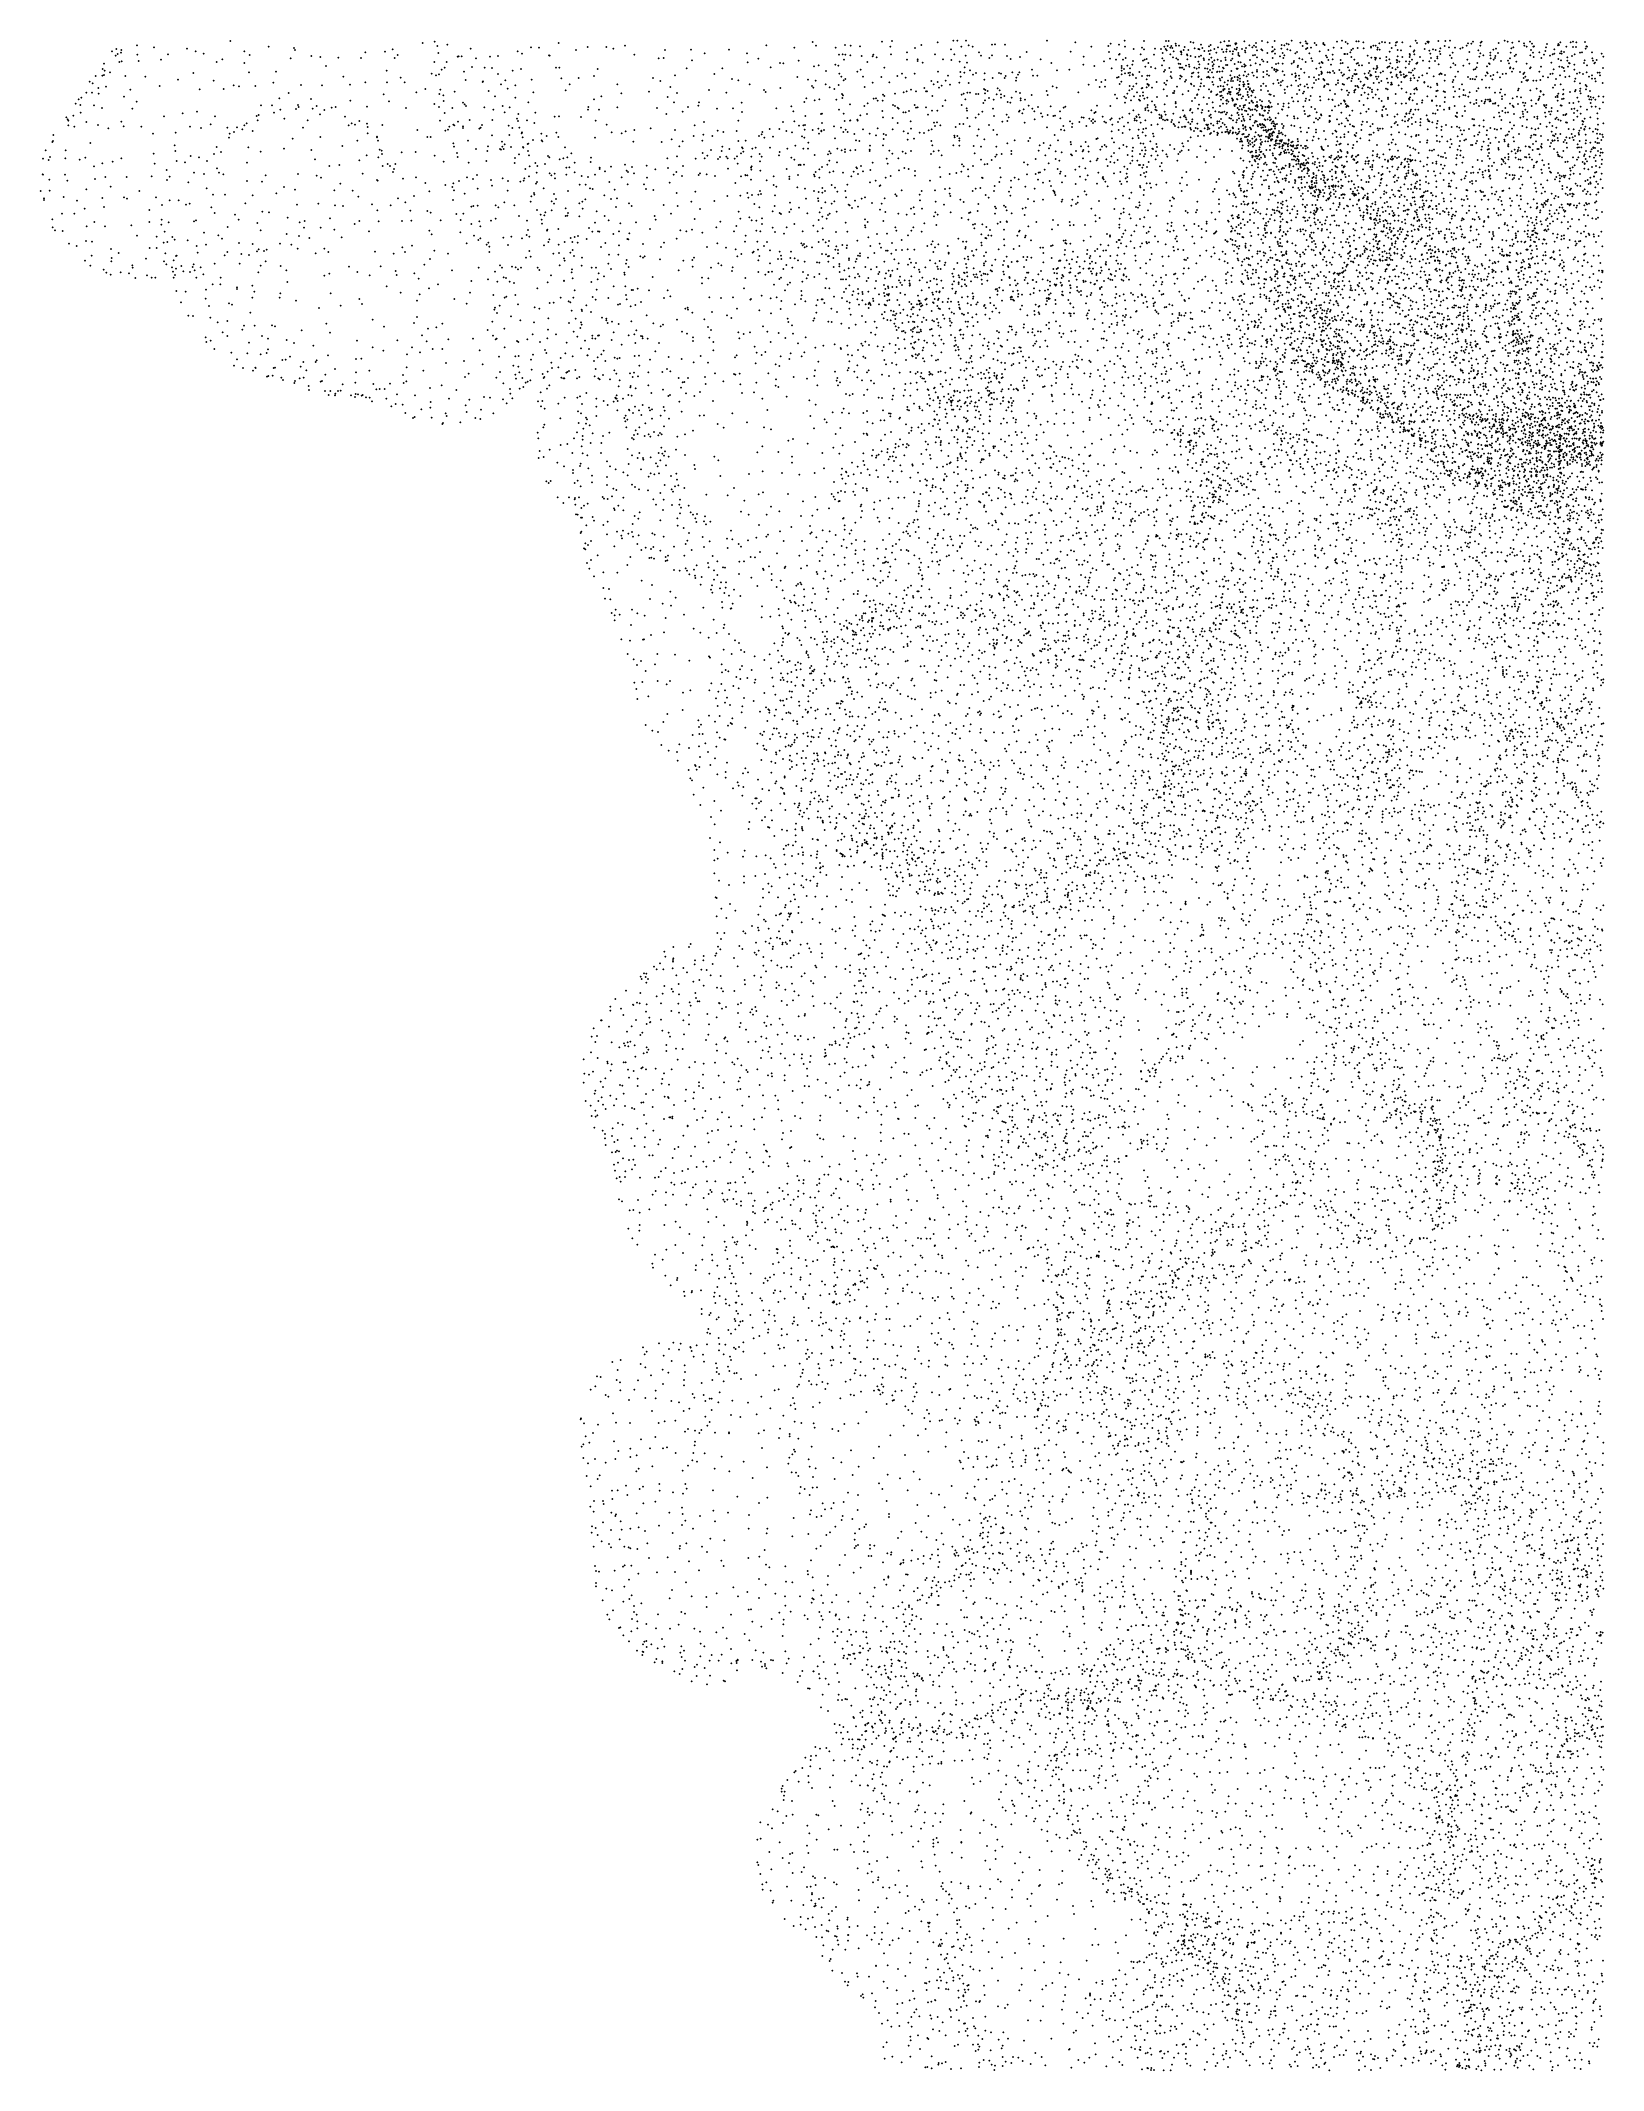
# Model space of a CAD drawing. Header units: metres. Extents: x -25 to 25, y -27.7 to 27.8.
# Drawn here: x -24.96 to -11.47, y -11.31 to 6.22 of the extents above; entities that cross this region are included whole.
import ezdxf

# ---------------------------------------------------------------- set-up
doc = ezdxf.new("R2010")
doc.units = ezdxf.units.M

msp = doc.modelspace()

# ---------------------------------------------------------------- linework, layer by layer
for p in [(-24.3099, 6.1488, -5.2103), (-24.2678, 6.1418, -4.9394), (-24.1321, 6.1798, -5.7752), (-23.9849, 6.1645, -5.8828), (-23.7008, 6.1511, -6.0393), (-23.3263, 6.2184, -6.2292), (-22.9948, 6.1704, -6.3774), (-22.777, 6.1585, -3.0075), (-22.7656, 6.1399, -6.3941), (-21.9247, 6.1455, -3.03), (-21.6642, 6.2022, -6.5541), (-21.5596, 6.2117, -0.9649), (-21.5367, 6.1742, -1.2475), (-21.4528, 6.1863, -1.4796), (-21.2487, 6.1537, -6.9666), (-20.7285, 6.1634, -7.5248), (-20.6612, 6.1618, -0.0359), (-20.4906, 6.2025, 0.7563), (-20.3411, 6.1417, -7.8357), (-20.2392, 6.1664, 1.0334), (-20.0779, 6.1667, -7.891), (-20.0166, 6.1521, 1.1642), (-19.9174, 6.1784, -7.9008), (-19.5719, 6.1402, 1.2471), (-19.3461, 6.1439, -8.8909), (-19.0183, 6.1425, -9.1886), (-18.6956, 6.1816, 1.385), (-18.4548, 6.1603, 1.4349), (-18.2955, 6.2111, 1.455), (-18.2672, 6.1779, -10.3227), (-18.0977, 6.1598, -10.6477), (-18.0175, 6.1852, -11.1508), (-17.9683, 6.1791, 1.4358), (-17.8868, 6.1727, 4.4393), (-17.6989, 6.2138, 4.258), (-17.6254, 6.1698, 4.0622), (-17.6123, 6.2172, 4.7241), (-17.414, 6.1589, 4.8075), (-17.3571, 6.1847, 3.8455), (-17.218, 6.2058, 1.2265), (-17.1034, 6.1458, 4.5973), (-17.0809, 6.222, 3.7084), (-17.0468, 6.2206, 1.3059), (-17.0119, 6.1701, 4.4636), (-16.9714, 6.22, 4.2243), (-16.9488, 6.1806, 2.9476), (-16.9157, 6.1695, 3.2772), (-16.7471, 6.1881, 2.287), (-16.7222, 6.1906, 1.5117), (-16.6357, 6.1876, 2.1162), (-16.2732, 6.2219, 5.4309), (-16.0278, 6.2077, -7.7493), (-15.8892, 6.1688, -7.3164), (-15.742, 6.1749, -6.6784), (-15.7239, 6.1949, -12.6116), (-15.6523, 6.1861, 21.5532), (-15.6021, 6.2202, -5.6939), (-15.6005, 6.1699, 21.8622), (-15.5247, 6.1484, 21.994), (-15.4526, 6.1597, 5.7319), (-15.4365, 6.2171, 22.1114), (-15.4353, 6.1479, 21.0062), (-15.3393, 6.1515, 20.9232), (-15.2892, 6.1482, 0.7148), (-15.2599, 6.1684, 19.0408), (-15.2485, 6.1484, 22.3114), (-15.2452, 6.2173, -7.5635), (-15.2407, 6.1377, 18.9515), (-15.2317, 6.1751, 19.1848), (-15.2231, 6.2199, 18.7117), (-15.2072, 6.161, 20.8249), (-15.1987, 6.1766, 0.8488), (-15.1918, 6.1581, 19.2825), (-15.1627, 6.1961, 22.3645), (-15.1593, 6.178, 5.8936), (-15.1321, 6.1778, 19.3784), (-15.0924, 6.1413, 22.4218), (-15.0848, 6.1679, 18.5375), (-15.0515, 6.1397, 20.6767), (-15.0313, 6.2113, -7.4058), (-15.0084, 6.2044, 22.4576), (-14.9979, 6.1555, 20.5484), (-14.9671, 6.148, 19.557), (-14.9562, 6.1475, 20.3356), (-14.9418, 6.1871, 18.4152), (-14.9319, 6.1593, 6.1551), (-14.8734, 6.1738, -7.354), (-14.861, 6.138, -5.4), (-14.8593, 6.1836, 19.7053), (-14.8279, 6.1498, 19.8332), (-14.7958, 6.1639, 10.9142), (-14.7725, 6.2062, -5.283), (-14.7614, 6.1469, 22.6436), (-14.7412, 6.216, 23.5278), (-14.7213, 6.1466, 18.333), (-14.7185, 6.1782, 1.3377), (-14.7099, 6.1761, 23.3648), (-14.7062, 6.178, 6.3664), (-14.702, 6.2196, 23.826), (-14.6915, 6.179, 22.7661), (-14.652, 6.1496, 11.4541), (-14.6457, 6.1998, 23.152), (-14.6429, 6.1903, -7.2307), (-14.6392, 6.1427, 18.3112), (-14.6379, 6.1977, 22.9147), (-14.6322, 6.1616, 23.0773), (-14.5891, 6.1481, -4.9948), (-14.569, 6.2152, 11.7092), (-14.5552, 6.1572, 18.3048), (-14.5253, 6.1804, -4.3324), (-14.5002, 6.1632, 1.3566), (-14.4847, 6.1772, 10.4896), (-14.4678, 6.1669, 24.2461), (-14.4675, 6.1999, -4.1244), (-14.4596, 6.1382, 11.7966), (-14.4227, 6.1452, 11.9611), (-14.4173, 6.2173, -7.1483), (-14.4141, 6.1384, 24.3151), (-14.3674, 6.2057, 24.3546), (-14.3269, 6.1674, -4.0701), (-14.3062, 6.2197, 24.4141), (-14.3062, 6.1455, 18.3007), (-14.2495, 6.1515, 24.4911), (-14.2462, 6.1837, 12.3587), (-14.2229, 6.1813, -0.0697), (-14.2038, 6.1948, -4.2135), (-14.1978, 6.147, 10.3484), (-14.1852, 6.1888, 18.2857), (-14.1707, 6.1377, 24.5545), (-14.161, 6.2212, 14.1269), (-14.0857, 6.2028, 24.579), (-14.0643, 6.1752, -0.2073), (-14.0395, 6.2146, 12.7343), (-14.0376, 6.1496, 24.6243), (-14.0349, 6.1988, 1.1756), (-14.0259, 6.1584, 13.7852), (-14.0245, 6.1956, 18.2449), (-13.9938, 6.1605, 10.2834), (-13.962, 6.2005, 24.6513), (-13.9472, 6.1828, 14.8387), (-13.8857, 6.2023, 1.1013), (-13.8854, 6.1928, 15.1029), (-13.8762, 6.1844, -6.3888), (-13.8427, 6.1419, 6.7286), (-13.799, 6.1598, -0.3142), (-13.7702, 6.2141, 13.4089), (-13.7328, 6.1591, 18.075), (-13.7254, 6.2214, 10.2522), (-13.6938, 6.21, 24.7503), (-13.6756, 6.1963, 15.3874), (-13.6442, 6.1416, 24.7729), (-13.6302, 6.1531, -4.7792), (-13.6025, 6.2163, 24.77), (-13.5899, 6.1586, 10.3465), (-13.5803, 6.2158, -6.2877), (-13.5408, 6.2059, 17.9127), (-13.5381, 6.1561, 24.7888), (-13.4752, 6.1692, 15.501), (-13.474, 6.1615, 17.7712), (-13.4549, 6.1793, -0.0073), (-13.4337, 6.1778, 17.6984), (-13.4205, 6.1424, -6.2459), (-13.4177, 6.1622, 0.9785), (-13.4045, 6.1979, -12.329), (-13.4007, 6.1449, 17.5911), (-13.3811, 6.2088, 24.7991), (-13.3555, 6.2056, 15.6444), (-13.3154, 6.2016, 17.4855), (-13.2981, 6.1583, 17.413), (-13.2623, 6.1818, 15.9817), (-13.2606, 6.2041, 0.1834), (-13.2509, 6.2088, -12.5934), (-13.2455, 6.1398, 10.5361), (-13.2165, 6.1371, 24.8152), (-13.2047, 6.2082, 17.3269), (-13.1354, 6.1733, 24.8219), (-13.0996, 6.1373, 0.3823), (-13.0905, 6.2204, -12.978), (-13.0787, 6.2023, 6.1171), (-13.0119, 6.1495, 24.8343), (-13.0022, 6.1944, 17.1591), (-12.9892, 6.2135, 0.9997), (-12.9809, 6.2052, 17.1024), (-12.977, 6.2137, -13.1287), (-12.9712, 6.1358, -13.3961), (-12.9399, 6.1463, 10.7619), (-12.9154, 6.1411, 11.8239), (-12.8941, 6.2175, 9.8707), (-12.8777, 6.1543, 0.8757), (-12.839, 6.1767, 17.0808), (-12.834, 6.2193, -5.101), (-12.8027, 6.1644, 9.6847), (-12.7924, 6.2205, -15.5319), (-12.7505, 6.1614, 17.0535), (-12.7027, 6.1516, 11.9943), (-12.6846, 6.161, 9.8927), (-12.6484, 6.1773, -15.9145), (-12.6385, 6.1975, -15.1858), (-12.6088, 6.1951, -13.4697), (-12.5952, 6.2139, 10.0582), (-12.5476, 6.1392, 9.7981), (-12.5314, 6.1773, 17.0806), (-12.5281, 6.2027, -14.9849), (-12.5188, 6.2138, 24.8549), (-12.4177, 6.1443, 9.6754), (-12.3955, 6.1521, 9.8866), (-12.3741, 6.2025, 5.8475), (-12.3213, 6.2215, -5.0979), (-12.2945, 6.2139, 24.8542), (-12.2624, 6.1557, 9.7864), (-12.2554, 6.2043, 9.5507), (-12.2462, 6.1637, 17.2915), (-12.1984, 6.215, -14.4504), (-12.1526, 6.1974, 11.9089), (-12.1525, 6.179, 24.8521), (-12.1305, 6.1709, 9.9569), (-12.1029, 6.2114, -13.6643), (-12.0923, 6.141, -16.0908), (-12.0843, 6.1947, 5.7627), (-12.0746, 6.1692, 17.2351), (-12.0662, 6.1718, 9.7241), (-11.9629, 6.1639, -14.1468), (-11.9566, 6.1921, 16.9951), (-11.8919, 6.1471, 16.8612), (-11.8606, 6.1798, 10.3865), (-11.8576, 6.1929, 24.8166), (-11.8506, 6.1854, 9.6518), (-11.8391, 6.2073, 11.9408), (-11.7896, 6.1701, 16.5936), (-11.7504, 6.2081, -16.0463), (-11.7298, 6.214, 24.759), (-11.7297, 6.1675, -4.9569), (-11.705, 6.1657, 10.5005), (-11.7018, 6.2075, 16.4099), (-11.6271, 6.2101, 24.7112), (-11.622, 6.1512, 9.6128), (-11.6147, 6.1734, 16.2942), (-11.6086, 6.1708, -5.0533), (-24.4276, 5.9758, -4.9634), (-24.417, 6.0227, -5.1835), (-24.4105, 5.9636, -4.7733), (-24.3458, 6.1284, -5.3849), (-24.3152, 6.0906, -4.3646), (-24.2996, 6.1064, -5.6202), (-24.2851, 6.0378, -3.9076), (-24.2707, 6.1177, -4.7288), (-24.2643, 6.0442, -5.783), (-24.1277, 6.0993, -3.6686), (-24.1168, 6.0469, -5.9156), (-23.9245, 6.058, -6.0116), (-23.8627, 6.1028, -3.4177), (-23.6258, 6.1281, -3.3034), (-23.5545, 6.1085, -6.1255), (-23.4443, 6.0374, -3.1478), (-23.3937, 6.0591, -6.205), (-23.2048, 6.0292, -2.9553), (-23.2046, 6.1286, -3.0764), (-23.1595, 6.0975, -6.3178), (-22.8038, 6.0684, -2.8825), (-22.6271, 6.0901, -2.9689), (-22.5476, 6.079, -6.3733), (-22.4995, 6.0022, -2.9471), (-22.3939, 6.0742, -3.1119), (-22.1968, 6.072, -6.3015), (-22.1583, 6.1198, -3.2391), (-21.9885, 6.1267, -3.1778), (-21.9756, 5.9618, -3.081), (-21.9072, 6.0725, -6.2484), (-21.8795, 6.0983, -2.8871), (-21.5626, 6.0375, -1.0458), (-21.5301, 6.1154, -0.739), (-21.5004, 5.971, -6.5158), (-21.4757, 5.9878, -2.5068), (-21.4571, 6.0363, -1.4021), (-21.3625, 6.0818, -2.4306), (-21.3547, 6.0849, -0.4469), (-21.3272, 6.0847, -6.8461), (-21.2375, 5.9926, -1.6669), (-21.2053, 6.0675, -0.321), (-21.1292, 5.9873, -1.8025), (-21.0819, 6.0832, -2.0218), (-21.0667, 5.9857, -0.2372), (-21.0141, 6.0904, -7.0893), (-20.8869, 5.9616, -7.1324), (-20.8451, 6.1302, -0.1294), (-20.8153, 5.9756, -7.2754), (-20.8079, 6.1097, -7.3666), (-20.5742, 6.0956, 0.3149), (-20.5682, 6.0913, 0.5138), (-20.514, 5.9874, -7.666), (-20.485, 5.9883, 0.65), (-20.1534, 5.9774, -7.852), (-19.8355, 6.1014, 1.2337), (-19.6275, 6.0682, -8.044), (-19.5846, 6.0717, -8.4126), (-19.3853, 5.9829, -8.822), (-19.3376, 6.0523, 1.2394), (-19.2285, 6.1126, -9.0236), (-19.0776, 5.9811, -9.1341), (-18.8647, 6.1131, -9.3463), (-18.857, 6.034, 1.3348), (-18.765, 6.0645, -9.5313), (-18.6603, 5.9903, -9.7859), (-18.5789, 6.0294, 1.4164), (-18.5505, 6.0244, -9.8912), (-18.4181, 6.0486, -10.0392), (-18.284, 5.9993, 1.4203), (-18.2448, 6.0074, -10.3673), (-18.1007, 6.014, 4.2873), (-18.0752, 6.006, -11.6692), (-18.0702, 6.1015, -11.3352), (-18.0381, 6.104, -10.8702), (-18.0267, 6.0572, 4.7146), (-18.0133, 6.1006, 4.5642), (-17.97, 6.0935, -11.9207), (-17.8826, 5.9696, 1.3237), (-17.8722, 6.0878, 4.1485), (-17.8244, 6.0373, 3.9859), (-17.7789, 6.0866, 1.3346), (-17.7734, 6.0992, 4.8565), (-17.7439, 6.0786, -12.168), (-17.6774, 5.9877, 3.7544), (-17.6214, 6.1022, 3.9161), (-17.4833, 6.058, 1.1757), (-17.4817, 6.1218, -12.3093), (-17.3907, 6.0463, 4.9564), (-17.3887, 6.06, 3.5857), (-17.3475, 6.0326, -12.3645), (-17.239, 6.1047, 3.5496), (-17.172, 6.0593, 4.8124), (-17.0979, 6.0539, -12.3837), (-17.072, 6.1032, 3.4334), (-17.0261, 6.0393, 3.2608), (-16.9831, 5.9919, 2.5865), (-16.9742, 6.0924, 3.1073), (-16.9648, 6.0328, 1.2571), (-16.9371, 5.966, 4.7473), (-16.8616, 6.1199, 1.3736), (-16.8443, 6.0922, 2.3694), (-16.7701, 6.0726, -12.3199), (-16.7482, 6.0943, 4.5254), (-16.6197, 6.0887, 4.6572), (-16.5873, 6.0622, 4.8293), (-16.5075, 6.0797, -12.2701), (-16.4497, 6.1246, 5.1784), (-16.4037, 5.9714, -1.9384), (-16.328, 6.0591, 5.4268), (-16.2368, 6.0289, -12.29), (-16.188, 5.9662, 5.5742), (-16.0815, 5.971, -12.2948), (-16.0681, 6.1265, -12.397), (-15.9598, 6.0136, -7.6534), (-15.9552, 6.0843, 5.7193), (-15.8632, 6.0012, -8.0161), (-15.7819, 6.0439, -6.0153), (-15.7373, 6.1249, -7.1347), (-15.7302, 6.0669, -6.4114), (-15.7141, 5.9829, -6.2168), (-15.6777, 6.0579, -12.5345), (-15.6513, 6.1007, 21.4351), (-15.6449, 6.1053, -6.8503), (-15.6294, 5.9854, 21.4285), (-15.6284, 5.9637, 21.5465), (-15.6283, 6.0033, 21.6777), (-15.618, 6.0577, 21.3596), (-15.6086, 5.9777, -6.58), (-15.5927, 6.0712, 21.8553), (-15.5804, 6.0048, 21.2696), (-15.5576, 5.9832, 0.7039), (-15.5357, 6.0133, 21.1768), (-15.5308, 6.0462, 21.9532), (-15.4654, 6.1041, 22.0854), (-15.4438, 6.049, 21.048), (-15.4307, 6.0575, 0.8508), (-15.4232, 5.9963, -7.7493), (-15.4112, 6.0632, 22.1356), (-15.3971, 6.0292, 0.5549), (-15.3745, 5.9941, -5.6419), (-15.3477, 6.1018, -12.6237), (-15.337, 5.9834, 20.9661), (-15.2795, 6.0097, 20.9094), (-15.2765, 6.0683, 0.4459), (-15.2743, 6.115, 20.8757), (-15.263, 6.0483, 0.9563), (-15.254, 5.9684, -12.4124), (-15.2177, 5.984, -5.576), (-15.2087, 6.1044, 19.0857), (-15.1852, 6.0781, 18.9261), (-15.1793, 6.1296, 18.7158), (-15.157, 6.0699, 20.8225), (-15.1421, 6.0577, 18.7895), (-15.135, 6.0227, 19.0796), (-15.1283, 5.989, 6.1317), (-15.1226, 6.0199, 22.3789), (-15.1181, 6.1269, 1.0273), (-15.116, 6.1293, -7.5477), (-15.1158, 5.9893, 20.8277), (-15.1144, 6.1193, -5.5575), (-15.1143, 6.1029, 19.3274), (-15.1039, 5.988, 18.994), (-15.0895, 5.9746, 18.8488), (-15.0737, 6.0047, 18.7245), (-15.0651, 6.1024, -12.4734), (-15.0617, 6.0598, 20.75), (-15.0602, 6.0935, 18.5727), (-15.0468, 6.0138, 18.6424), (-15.0434, 5.9976, -12.2224), (-15.0332, 6.0888, 19.4098), (-15.0021, 5.9894, 20.7172), (-14.9932, 6.0811, 22.4664), (-14.982, 5.9787, 19.3226), (-14.9648, 6.0413, 19.4301), (-14.9605, 6.0833, 20.5779), (-14.9592, 5.9886, -5.4592), (-14.9575, 6.0169, 20.6339), (-14.9444, 6.0923, -7.5276), (-14.9188, 6.0685, 19.5167), (-14.916, 6.053, 20.4459), (-14.9149, 6.1327, 0.2563), (-14.9081, 5.9834, 18.556), (-14.8875, 5.9809, 19.438), (-14.8808, 6.0209, 20.3512), (-14.8769, 6.1335, 18.3952), (-14.873, 6.0571, 6.2657), (-14.8687, 6.1066, 19.6202), (-14.8647, 5.9681, 20.4696), (-14.8534, 6.0756, -12.1657), (-14.8451, 6.036, 20.16), (-14.8412, 6.0024, 18.4809), (-14.8405, 5.9797, 22.5416), (-14.8346, 6.0158, 19.5517), (-14.8274, 6.0525, 1.1591), (-14.8096, 6.1174, 19.7442), (-14.7979, 6.0571, 22.6138), (-14.7883, 5.9982, 20.0423), (-14.77, 6.0455, 19.8514), (-14.752, 5.9872, 18.4535), (-14.7492, 6.1244, 11.2071), (-14.7484, 5.983, 22.6925), (-14.7332, 6.0745, 22.6941), (-14.7295, 6.0532, 18.3981), (-14.7264, 6.0108, -5.2317), (-14.7257, 6.1278, 23.621), (-14.7154, 6.011, 19.7085), (-14.6922, 6.1303, 10.7987), (-14.6847, 6.0502, 23.5947), (-14.6718, 6.067, 23.4423), (-14.6698, 6.1075, 22.8106), (-14.6674, 6.1304, 23.8655), (-14.652, 6.0196, 18.3963), (-14.6348, 5.9798, 23.715), (-14.6329, 5.9761, 23.5205), (-14.6255, 5.979, 23.8199), (-14.6214, 6.0981, 23.1397), (-14.62, 6.1159, -12.1625), (-14.6199, 6.0358, 23.2966), (-14.6114, 6.0889, 1.2708), (-14.6015, 6.0352, 23.9788), (-14.5894, 5.9993, 23.1798), (-14.5704, 5.9977, -4.3187), (-14.5677, 6.0176, -4.1265), (-14.5641, 6.1339, 0.1402), (-14.5605, 6.1202, 24.0973), (-14.5563, 6.0044, -4.9257), (-14.5215, 6.0542, 24.1472), (-14.5136, 6.0081, 18.3673), (-14.4952, 6.0936, 10.6712), (-14.4756, 6.0987, -7.4061), (-14.4699, 6.0246, -12.1127), (-14.4603, 5.9683, -3.6147), (-14.4593, 6.0762, 11.4707), (-14.4584, 6.077, 18.3338), (-14.4326, 6.0143, 11.215), (-14.417, 6.0582, 11.6248), (-14.4038, 6.0422, 24.3352), (-14.371, 6.0378, 18.3297), (-14.37, 6.1155, -12.1958), (-14.3314, 5.9878, 11.8596), (-14.3291, 6.1254, 10.463), (-14.3257, 6.0718, -3.8089), (-14.3216, 6.1317, 24.4249), (-14.3102, 5.9758, -12.0909), (-14.3095, 5.9667, 1.1021), (-14.3056, 6.1085, -7.1086), (-14.2963, 6.0197, -0.0156), (-14.2938, 5.9701, 10.7555), (-14.2812, 5.9654, 11.2907), (-14.2768, 6.0263, 24.4848), (-14.2618, 6.0861, 6.6213), (-14.2373, 6.0219, 18.3066), (-14.2371, 6.1138, 1.2113), (-14.2327, 6.0718, -6.6921), (-14.2238, 6.0933, -3.924), (-14.1599, 6.0224, -6.4957), (-14.1443, 6.0351, 10.4772), (-14.1405, 6.0471, 24.5862), (-14.13, 6.1115, -12.192), (-14.1131, 6.124, 12.4504), (-14.1076, 5.9954, -3.7824), (-14.1066, 6.0064, 12.3137), (-14.0934, 6.0674, 18.2737), (-14.0797, 5.9777, 18.2595), (-14.0677, 6.0613, -4.0852), (-14.0402, 6.038, -6.3846), (-14.0077, 6.112, 6.7024), (-13.9895, 6.0683, -12.1403), (-13.983, 6.047, 14.0577), (-13.9472, 5.9785, 24.7065), (-13.9215, 6.0262, -0.3237), (-13.9174, 6.1286, 18.2005), (-13.9107, 5.9908, 0.9933), (-13.9016, 6.0329, 14.4815), (-13.9002, 6.0361, -4.3926), (-13.8931, 6.0296, 18.1592), (-13.8646, 6.0905, 12.7001), (-13.8562, 6.0766, 14.7401), (-13.8436, 6.0537, 24.7362), (-13.8201, 6.0134, -12.0551), (-13.8063, 6.0591, -4.558), (-13.8061, 6.0992, 18.1143), (-13.7491, 5.968, -0.3134), (-13.7384, 6.0531, 15.0113), (-13.7364, 6.027, 24.7726), (-13.7204, 6.0296, 18.0285), (-13.7059, 6.1057, 13.5708), (-13.7011, 6.1063, 12.951), (-13.6809, 6.1056, 15.2117), (-13.6744, 5.9908, 10.5134), (-13.6627, 5.9662, 13.7791), (-13.6549, 6.1202, -12.1218), (-13.645, 6.0805, 17.9811), (-13.6193, 6.0561, -6.2152), (-13.6115, 5.9694, 6.5534), (-13.6003, 6.0235, 17.9055), (-13.5866, 6.0297, 12.8562), (-13.58, 6.0084, -0.0888), (-13.5517, 6.0091, 17.8375), (-13.5054, 6.0908, 13.1583), (-13.4915, 6.0291, 17.7229), (-13.4877, 5.9607, -6.1738), (-13.4732, 6.0757, 15.371), (-13.4516, 5.9806, 24.808), (-13.4412, 6.0736, 17.6357), (-13.4366, 6.0568, 13.5099), (-13.4326, 6.0727, 10.5205), (-13.4296, 5.9754, -13.1315), (-13.4235, 6.0036, -13.3531), (-13.4199, 5.9875, 0.2371), (-13.398, 6.0682, 17.5468), (-13.3439, 6.0515, 17.4519), (-13.3429, 6.0816, 24.8079), (-13.3347, 5.9888, 13.0882), (-13.3285, 5.995, 24.8123), (-13.3167, 6.0609, 0.9005), (-13.3163, 5.9985, -12.5047), (-13.3146, 6.1257, 6.3679), (-13.3069, 6.0252, 17.3661), (-13.2911, 5.9855, 13.5759), (-13.2608, 5.9746, 0.7586), (-13.2548, 6.0532, 15.5825), (-13.2519, 6.0349, -12.7798), (-13.2466, 6.0511, 16.461), (-13.2455, 5.9913, -13.7783), (-13.2444, 6.0873, 17.3089), (-13.2293, 6.0402, -13.6207), (-13.2058, 6.0796, -13.1084), (-13.1768, 5.987, 15.8136), (-13.1722, 6.0433, 6.1918), (-13.1467, 6.0201, 0.5349), (-13.1416, 6.0407, 17.1881), (-13.1404, 6.105, -13.3092), (-13.1403, 6.0805, -13.4886), (-13.1379, 6.0976, 16.8392), (-13.1197, 6.0568, -5.0053), (-13.1164, 5.9661, 11.7048), (-13.1071, 6.1271, 17.1859), (-13.1015, 6.1038, 10.6907), (-13.0982, 5.9797, 11.8635), (-13.0841, 6.0237, 10.8507), (-13.0788, 6.0244, 0.7637), (-13.0758, 6.0324, -6.276), (-13.051, 6.0789, 17.1415), (-13.0268, 6.0497, 24.8244), (-12.9726, 5.9854, 17.0638), (-12.9709, 6.0434, 12.0036), (-12.9617, 6.1078, 17.0928), (-12.9573, 6.0722, -13.6292), (-12.9229, 6.046, -5.102), (-12.9031, 6.0678, 11.2702), (-12.9019, 6.0839, 24.8391), (-12.8922, 6.018, 17.0345), (-12.8809, 6.1295, 11.5151), (-12.8772, 6.105, 0.7003), (-12.7939, 6.0939, -6.3065), (-12.7859, 5.9924, 5.9552), (-12.7783, 6.0703, -13.5598), (-12.7701, 6.1168, 24.8503), (-12.7642, 6.0267, 17.2006), (-12.7477, 6.0106, -13.7343), (-12.6791, 6.0043, 16.9995), (-12.6434, 6.0564, -15.6996), (-12.6263, 6.0223, 24.8437), (-12.6256, 6.1236, 17.0385), (-12.5874, 5.9696, -6.338), (-12.575, 5.9758, 17.0028), (-12.5633, 5.99, -15.4553), (-12.5567, 6.0287, 12.1268), (-12.5386, 6.0825, 17.0393), (-12.5304, 6.1127, 24.8556), (-12.5048, 6.0941, 5.9053), (-12.4731, 6.001, 24.8417), (-12.4571, 6.0253, -15.9021), (-12.4503, 6.0197, 17.0383), (-12.446, 6.1168, 24.8559), (-12.4451, 6.095, -5.1494), (-12.4422, 6.0698, -15.1027), (-12.4171, 6.0575, -13.4926), (-12.4031, 6.073, 12.0341), (-12.4028, 6.0895, 17.0778), (-12.3785, 6.1159, -14.945), (-12.3526, 6.047, 24.8451), (-12.2913, 6.0492, 17.1066), (-12.2832, 6.0265, 5.8402), (-12.2751, 5.9814, -15.044), (-12.2749, 6.0691, -5.1274), (-12.2706, 5.9905, -15.9281), (-12.2702, 6.1188, 24.8551), (-12.2449, 5.9784, 24.8324), (-12.2342, 6.0881, -16.0509), (-12.2228, 6.1014, -13.5313), (-12.2211, 6.0395, -14.8567), (-12.1315, 6.0236, 5.7906), (-12.1009, 5.9812, -15.9328), (-12.0981, 6.0952, -14.5586), (-12.0952, 5.9907, 17.0619), (-12.0768, 6.1182, 24.8473), (-12.0699, 6.0791, 17.1017), (-12.0218, 6.1194, -14.3328), (-12.0067, 5.9962, -13.4989), (-12.004, 6.0726, 17.0124), (-11.9806, 6.0991, 24.8267), (-11.9692, 6.1314, 9.8492), (-11.9295, 6.0914, 17.186), (-11.9188, 6.0314, 16.8941), (-11.9078, 6.1046, -6.4659), (-11.8988, 5.9734, 24.7803), (-11.8934, 6.1099, 24.8155), (-11.8585, 6.0625, 12.0004), (-11.8489, 5.9982, -13.5094), (-11.8421, 6.1108, 16.7667), (-11.835, 6.0509, -5.05), (-11.8315, 6.1282, -13.7813), (-11.8275, 6.1085, -13.9656), (-11.8252, 5.9937, 16.7191), (-11.8118, 5.9856, -14.1223), (-11.8082, 6.1221, 16.6638), (-11.7794, 6.0498, 24.7601), (-11.779, 6.0787, 10.2814), (-11.7739, 5.9971, 16.5924), (-11.7667, 6.0276, 5.7536), (-11.7607, 6.0263, 10.0318), (-11.7402, 6.0898, 17.135), (-11.72, 5.9696, -13.9909), (-11.7188, 6.015, 16.4628), (-11.7155, 6.1023, 16.4492), (-11.6718, 6.1182, 24.7269), (-11.6524, 6.1209, 16.3572), (-11.6365, 6.0277, -13.6171), (-11.6309, 6.0506, 24.6777), (-11.6101, 6.0081, 17.0755), (-11.5655, 6.1211, 16.2146), (-11.5653, 6.0685, -15.9153), (-11.5593, 6.0488, 9.7138), (-11.5458, 6.0259, 24.6163), (-11.5401, 6.032, 16.1426), (-11.5262, 6.0536, 10.4225), (-11.4836, 6.1096, 5.7664), (-11.4717, 5.9847, -5.3734), (-11.47, 6.0824, -6.49), (-24.5392, 5.8679, -5.2169), (-24.5138, 5.8525, -4.8409), (-24.4888, 5.9167, -5.4751), (-24.4661, 5.814, -4.1767), (-24.4319, 5.9193, -4.5435), (-24.4168, 5.9258, -4.3337), (-24.3979, 5.8235, -3.968), (-24.3638, 5.948, -4.0793), (-24.231, 5.9152, -3.6656), (-24.1888, 5.7975, -6.0303), (-24.0605, 5.911, -6.0454), (-23.9362, 5.8292, -3.3215), (-23.7778, 5.8847, -6.1594), (-23.646, 5.9408, -3.2216), (-23.5896, 5.8003, -3.0832), (-23.4682, 5.8756, -6.2056), (-23.3822, 5.8043, -2.8604), (-23.2977, 5.8343, -6.2565), (-23.2503, 5.8277, -2.7485), (-23.1656, 5.9478, -2.828), (-23.1107, 5.8294, -6.3117), (-22.9536, 5.858, -2.6405), (-22.9305, 5.9527, -6.361), (-22.7165, 5.8388, -6.3498), (-22.5347, 5.8348, -6.3295), (-22.3506, 5.9094, -2.9547), (-22.2917, 5.8405, -6.2831), (-22.1589, 5.8616, -3.0341), (-21.973, 5.8603, -6.1903), (-21.8531, 5.9014, -2.8663), (-21.8213, 5.8628, -6.154), (-21.641, 5.803, -6.1461), (-21.5859, 5.9362, -6.3084), (-21.5491, 5.923, -0.9308), (-21.5224, 5.9316, -1.2404), (-21.5114, 5.7973, -1.1457), (-21.3074, 5.9541, -6.7308), (-21.2932, 5.8822, -1.5683), (-21.147, 5.8632, -6.7937), (-21.144, 5.8697, -1.7039), (-21.0938, 5.7868, -0.2614), (-21.0135, 5.9335, -6.9637), (-20.988, 5.8443, -1.8977), (-20.9504, 5.8799, -2.1019), (-20.9302, 5.8064, -2.2761), (-20.865, 5.8362, -0.1246), (-20.7232, 5.8833, -0.0416), (-20.4663, 5.8972, 0.5238), (-20.4293, 5.7928, 0.1892), (-20.3946, 5.8449, -7.7292), (-20.3171, 5.8987, 0.8597), (-20.1852, 5.9165, 0.9932), (-19.9844, 5.8448, -7.8822), (-19.6757, 5.8979, 1.2203), (-19.6115, 5.8734, -8.008), (-19.527, 5.8219, -8.4292), (-19.4865, 5.9219, -8.6395), (-19.1911, 5.7942, -9.0113), (-19.1458, 5.9326, 1.2358), (-18.9931, 5.8917, 1.269), (-18.9375, 5.8786, -9.3913), (-18.8403, 5.8435, -9.6678), (-18.7173, 5.7965, 1.3247), (-18.576, 5.8134, -10.0013), (-18.4291, 5.9063, 1.4095), (-18.338, 5.8844, -10.2305), (-18.3038, 5.8307, 4.6325), (-18.2912, 5.8146, 1.3728), (-18.2703, 5.8761, 4.3446), (-18.1844, 5.8442, 4.155), (-18.1803, 5.9594, 4.6666), (-18.1497, 5.8192, 4.9129), (-18.1098, 5.8032, -10.6213), (-18.0725, 5.839, -11.3153), (-18.0666, 5.9371, -10.7306), (-18.05, 5.9091, -11.1555), (-18.0302, 5.878, -10.9482), (-18.0146, 5.8908, -11.8537), (-17.9103, 5.9527, 4.982), (-17.8617, 5.9103, -12.0612), (-17.8471, 5.8209, 5.0982), (-17.7797, 5.8574, 3.6908), (-17.7025, 5.9072, 5.0878), (-17.6348, 5.8602, 1.1388), (-17.5667, 5.9149, -12.2929), (-17.5247, 5.9368, 3.521), (-17.4942, 5.9008, 5.1027), (-17.485, 5.7851, -2.8429), (-17.4489, 5.7996, -3.0701), (-17.4172, 5.936, 1.0554), (-17.3321, 5.813, -12.381), (-17.2717, 5.8733, -2.788), (-17.253, 5.8444, 0.9834), (-17.2186, 5.8635, -2.6082), (-17.2136, 5.9538, 3.3186), (-17.2047, 5.8164, 5.0645), (-17.1818, 5.8336, -2.3332), (-17.147, 5.876, -2.9959), (-17.1287, 5.9189, 4.9367), (-17.1099, 5.8421, 3.1072), (-17.0313, 5.8598, 2.8239), (-17.0204, 5.9515, 2.978), (-17.0185, 5.911, -2.5801), (-16.9863, 5.9455, -12.3863), (-16.9486, 5.8547, -2.8506), (-16.9131, 5.9281, -2.4548), (-16.8859, 5.9408, 2.3682), (-16.8172, 5.8036, 4.8476), (-16.8149, 5.8855, -2.0942), (-16.8108, 5.9405, -2.3337), (-16.8053, 5.7966, 2.1386), (-16.7855, 5.7879, -2.7872), (-16.7415, 5.8976, -2.466), (-16.6999, 5.8087, -1.8283), (-16.6864, 5.9409, 1.9666), (-16.682, 5.793, 4.9271), (-16.6694, 5.9359, -12.3009), (-16.6383, 5.9004, -2.3433), (-16.6298, 5.9156, -2.0042), (-16.5734, 5.9466, 5.0181), (-16.5411, 5.875, -1.7575), (-16.539, 5.903, 1.6001), (-16.5221, 5.9264, -2.1242), (-16.5109, 5.9468, 5.1661), (-16.3929, 5.9205, 5.3496), (-16.356, 5.9196, -1.7867), (-16.2753, 5.788, -12.2175), (-16.2251, 5.8265, -1.7029), (-16.1899, 5.815, -2.0009), (-15.9127, 5.8412, -7.8238), (-15.8508, 5.8809, -12.2436), (-15.819, 5.8211, 5.7612), (-15.8036, 5.8652, 0.8102), (-15.7724, 5.8238, 0.9633), (-15.769, 5.8823, -7.498), (-15.6687, 5.9031, -5.9797), (-15.6528, 5.9082, 0.9), (-15.6461, 5.8481, 5.8413), (-15.6298, 5.8685, -6.1434), (-15.628, 5.9304, -12.3647), (-15.5985, 5.9382, 21.7406), (-15.5704, 5.9435, 21.84), (-15.5616, 5.7918, -6.3996), (-15.5586, 5.8309, 21.6444), (-15.5578, 5.9225, 21.2589), (-15.5553, 5.9461, -7.0297), (-15.5403, 5.8029, 21.563), (-15.5319, 5.9292, -6.752), (-15.5316, 5.9236, 0.5406), (-15.5277, 5.8275, 21.7527), (-15.5057, 5.8998, 21.1906), (-15.503, 5.851, 5.9536), (-15.476, 5.9521, 21.1197), (-15.4543, 5.8089, 21.9103), (-15.4531, 5.9151, 22.0338), (-15.4487, 5.8112, -12.1433), (-15.4138, 5.8175, 21.1564), (-15.4125, 5.8861, 21.0934), (-15.407, 5.92, 22.1089), (-15.4053, 5.8462, 22.0266), (-15.3945, 5.8419, 0.9522), (-15.3941, 5.8338, 0.4006), (-15.3904, 5.918, -12.3539), (-15.3655, 5.8147, -5.5887), (-15.3274, 5.8644, 21.0218), (-15.2651, 5.8012, 21.0229), (-15.2614, 5.9549, 22.2691), (-15.2611, 5.8546, -7.715), (-15.2459, 5.8405, 22.2096), (-15.2375, 5.877, -11.9923), (-15.2045, 5.913, -12.1727), (-15.2035, 5.9519, 20.8862), (-15.1954, 5.8997, 22.2919), (-15.1733, 5.786, 0.8774), (-15.1514, 5.8254, 20.9469), (-15.1243, 5.8938, 0.3491), (-15.123, 5.9192, 0.9799), (-15.1102, 5.9119, -7.6543), (-15.0822, 5.8659, 20.8782), (-15.0734, 5.8817, -5.5064), (-15.0536, 5.7854, -11.7575), (-15.0285, 5.8514, 22.3772), (-15.0258, 5.8444, 6.2954), (-15.0229, 5.9119, 18.9683), (-15.0218, 5.94, -11.978), (-15.0102, 5.9438, 19.1887), (-15.0029, 5.8286, 20.8679), (-14.9673, 5.9069, 22.4499), (-14.967, 5.9464, 18.6447), (-14.9644, 5.9128, 18.7268), (-14.9627, 5.7982, 0.8681), (-14.9477, 5.8275, 22.4116), (-14.9425, 5.8531, 19.0785), (-14.941, 5.8878, 20.7557), (-14.9185, 5.8303, 18.9132), (-14.8926, 5.9059, 0.9824), (-14.8812, 5.9107, 19.337), (-14.8803, 5.9505, 20.5909), (-14.879, 5.9066, 0.2661), (-14.8745, 5.8005, 18.8466), (-14.8694, 5.9025, 18.6041), (-14.8554, 5.785, 19.0721), (-14.8479, 5.9482, -11.9192), (-14.8447, 5.8637, 22.5129), (-14.8375, 5.9046, -5.3473), (-14.837, 5.8401, 19.269), (-14.805, 5.9509, 20.1601), (-14.8022, 5.953, 19.4924), (-14.7976, 5.8243, 22.5823), (-14.7817, 5.9536, 6.3667), (-14.7807, 5.8931, 22.6314), (-14.7774, 5.8779, 20.2786), (-14.772, 5.8312, 20.5523), (-14.7633, 5.9049, 18.5426), (-14.7598, 5.9559, -7.6031), (-14.7512, 5.7915, 19.2709), (-14.7508, 5.8003, -3.501), (-14.7491, 5.828, 22.6886), (-14.74, 5.8616, 19.4271), (-14.7374, 5.803, 20.4012), (-14.7162, 5.8408, 20.1327), (-14.7103, 5.8763, 20.0502), (-14.7028, 5.8031, 22.7833), (-14.6896, 5.923, 22.7969), (-14.6829, 5.8737, 18.5338), (-14.6816, 5.9597, -11.984), (-14.6816, 5.8906, 0.9755), (-14.6745, 5.8997, 19.9161), (-14.6741, 5.8181, -4.0887), (-14.6655, 5.8729, 19.5404), (-14.653, 5.9072, -3.8752), (-14.6355, 5.805, 22.8891), (-14.6297, 5.9069, 18.4728), (-14.6264, 5.8803, 19.8159), (-14.6231, 5.9023, 19.6759), (-14.6135, 5.9214, 22.9456), (-14.6118, 5.7884, 19.9793), (-14.6117, 5.8398, 0.174), (-14.6108, 5.8079, 19.4898), (-14.6075, 5.8942, -3.5727), (-14.6062, 5.8698, -5.0162), (-14.6055, 5.8022, -3.3468), (-14.579, 5.8638, 23.6823), (-14.5773, 5.8427, 23.0774), (-14.5744, 5.9229, 23.2615), (-14.5743, 5.8258, 18.5336), (-14.5678, 5.8455, 23.8811), (-14.5633, 5.9528, 24.0481), (-14.5541, 5.8054, 19.5752), (-14.5487, 5.9125, -4.5506), (-14.5405, 5.8743, 23.1657), (-14.5378, 5.8473, 23.2482), (-14.5349, 5.9319, -4.706), (-14.5345, 5.8208, 24.0422), (-14.5324, 5.8461, 23.3995), (-14.5239, 5.8024, 19.7421), (-14.5219, 5.7973, 23.4876), (-14.5201, 5.8088, -11.8869), (-14.5068, 5.7853, 0.8761), (-14.5001, 5.9454, 24.1892), (-14.488, 5.9202, 0.1283), (-14.4879, 5.7918, 23.3346), (-14.4591, 5.9057, 24.2534), (-14.4587, 5.9549, -7.57), (-14.4255, 5.83, 18.4222), (-14.425, 5.7958, -3.2725), (-14.4058, 5.9072, -3.4661), (-14.4054, 5.8492, -7.1777), (-14.4045, 5.9515, 18.3797), (-14.3829, 5.8295, 24.3587), (-14.3743, 5.959, -7.0457), (-14.3719, 5.9305, -6.6988), (-14.3632, 5.7857, 18.3766), (-14.3559, 5.9185, -7.3741), (-14.3197, 5.8511, 24.4549), (-14.2944, 5.9528, 11.5313), (-14.2822, 5.8828, 18.3277), (-14.2732, 5.855, 0.9957), (-14.2546, 5.836, -3.2865), (-14.2522, 5.8645, 24.5217), (-14.2382, 5.8766, 6.5267), (-14.2369, 5.9555, 24.5354), (-14.2243, 5.925, 12.0312), (-14.2205, 5.7995, -6.3417), (-14.1976, 5.8233, 24.573), (-14.1642, 5.8355, -11.9552), (-14.1573, 5.9305, -0.1456), (-14.1297, 5.938, 1.0414), (-14.1277, 5.9083, 18.2674), (-14.1234, 5.9193, 11.0189), (-14.1217, 5.877, 24.6196), (-14.1039, 5.8291, 18.2316), (-14.0967, 5.9181, 10.8641), (-14.0929, 5.8935, -6.2963), (-14.0927, 5.7945, 11.8712), (-14.0852, 5.842, 11.5228), (-14.0512, 5.9448, 24.6543), (-14.0493, 5.828, 12.0865), (-14.0284, 5.8439, 18.1734), (-14.0206, 5.815, 24.6835), (-14.0107, 5.908, 6.5859), (-13.9823, 5.8153, -3.3206), (-13.9676, 5.9051, 10.7611), (-13.967, 5.8544, -11.9502), (-13.9505, 5.881, 12.2494), (-13.9258, 5.8917, 10.9532), (-13.9245, 5.9248, 18.1496), (-13.9048, 5.9327, -4.067), (-13.9032, 5.9545, 10.5343), (-13.8979, 5.9428, -6.2115), (-13.886, 5.8914, 24.7429), (-13.8817, 5.8198, -3.4565), (-13.8784, 5.8814, -3.7911), (-13.877, 5.8799, 11.1062), (-13.8764, 5.8328, 0.9322), (-13.8556, 5.8483, -3.6164), (-13.8497, 5.9478, 12.459), (-13.8435, 5.8447, 18.0303), (-13.8315, 5.9468, 14.0173), (-13.8297, 5.9449, 18.0841), (-13.828, 5.7929, 11.3937), (-13.8042, 5.9587, 24.7675), (-13.7911, 5.9416, 14.3467), (-13.7776, 5.8402, -4.1916), (-13.76, 5.879, 10.9693), (-13.7588, 5.8563, 17.9764), (-13.7318, 5.9443, 14.6453), (-13.7289, 5.7971, 0.8798), (-13.7209, 5.8464, 11.1961), (-13.7187, 5.9185, 14.492), (-13.7096, 5.8405, 24.801), (-13.7095, 5.9307, 17.9769), (-13.6825, 5.79, 17.8633), (-13.6801, 5.8938, 10.8148), (-13.6639, 5.902, 14.0174), (-13.6446, 5.8727, 14.2263), (-13.6402, 5.8957, 17.8877), (-13.6335, 5.9172, 14.8683), (-13.6205, 5.9346, 10.6693), (-13.6196, 5.789, 17.8022), (-13.6101, 5.7996, -4.4989), (-13.6098, 5.83, -13.254), (-13.6071, 5.93, 24.8056), (-13.5978, 5.9342, -4.6039), (-13.5918, 5.8302, -6.0927), (-13.5848, 5.8197, -11.976), (-13.5819, 5.8895, 12.3737), (-13.5646, 5.8674, 17.7946), (-13.5497, 5.8096, 12.1442), (-13.5426, 5.833, 6.4751), (-13.5339, 5.8427, 24.8207), (-13.5285, 5.9368, -12.0923), (-13.5204, 5.906, 17.7264), (-13.5097, 5.8977, 0.8301), (-13.5048, 5.8911, -13.619), (-13.5012, 5.8196, 17.6642), (-13.4948, 5.9411, 15.1611), (-13.4841, 5.8113, -4.6709), (-13.482, 5.9189, 17.6377), (-13.4792, 5.9271, 10.7527), (-13.4724, 5.9234, 12.5648), (-13.4671, 5.7981, 11.4808), (-13.4535, 5.8563, 0.3684), (-13.4342, 5.9507, 13.739), (-13.4311, 5.9093, 17.5367), (-13.4247, 5.8911, 12.3569), (-13.4168, 5.7978, 11.9499), (-13.4127, 5.9093, -12.9458), (-13.4074, 5.86, 11.1725), (-13.3903, 5.9457, 15.2902), (-13.3854, 5.8725, -12.2144), (-13.3707, 5.9557, 17.4542), (-13.345, 5.806, -13.9815), (-13.3361, 5.8935, 17.3818), (-13.3312, 5.8004, -12.6188), (-13.327, 5.8599, 11.3946), (-13.3047, 5.9448, -4.864), (-13.3037, 5.8402, -12.4632), (-13.3017, 5.9468, 12.9318), (-13.2996, 5.8577, 11.6725), (-13.2942, 5.8449, 24.8177), (-13.293, 5.9083, 12.5619), (-13.257, 5.9156, 13.7467), (-13.2532, 5.929, 24.8155), (-13.2459, 5.9027, 12.3875), (-13.2366, 5.8353, 17.2629), (-13.2239, 5.9465, 15.457), (-13.2215, 5.9537, 17.2527), (-13.2188, 5.9483, 13.2688), (-13.2173, 5.9242, 10.9579), (-13.2132, 5.8632, 16.2468), (-13.2095, 5.8079, 13.9063), (-13.1944, 5.9303, -6.2382), (-13.1891, 5.9086, 12.7729), (-13.1848, 5.9038, 16.552), (-13.176, 5.915, 11.1326), (-13.1659, 5.9193, 12.0963), (-13.1467, 5.9487, 24.8148), (-13.134, 5.8964, 13.0915), (-13.1337, 5.8778, -14.0349), (-13.1298, 5.9452, 17.153), (-13.1095, 5.9223, 12.2821), (-13.101, 5.8999, -5.0213), (-13.1001, 5.802, 15.7193), (-13.0858, 5.8088, 15.4809), (-13.0844, 5.8136, 16.7363), (-13.078, 5.7993, 24.806), (-13.0731, 5.875, 12.8979), (-13.0608, 5.9046, 12.4734), (-13.0313, 5.9207, 24.8181), (-13.0156, 5.8655, 13.3057), (-13.0143, 5.8598, 13.6526), (-12.9907, 5.9398, 6.0189), (-12.9825, 5.8261, 13.1428), (-12.9593, 5.8185, 17.0353), (-12.933, 5.9146, 17.0211), (-12.9116, 5.7861, 13.7647), (-12.905, 5.8513, 12.6627), (-12.9016, 5.8397, 13.5285), (-12.8992, 5.7894, 24.7949), (-12.8859, 5.9312, 12.3147), (-12.875, 5.9382, 17.0661), (-12.8647, 5.9337, -13.9605), (-12.839, 5.8745, 16.996), (-12.8364, 5.9258, -6.3149), (-12.7712, 5.8654, 24.8084), (-12.7636, 5.8221, 12.5937), (-12.7632, 5.8819, 12.4469), (-12.7481, 5.9105, -5.1685), (-12.7236, 5.9536, 24.8349), (-12.7131, 5.8048, 24.7895), (-12.6885, 5.8429, 16.9728), (-12.6758, 5.7958, -14.0059), (-12.6371, 5.9065, 24.8234), (-12.6166, 5.8891, -13.8176), (-12.5974, 5.8905, 16.9833), (-12.5766, 5.8885, -5.1973), (-12.565, 5.9097, 12.2587), (-12.5625, 5.787, 24.7685), (-12.5478, 5.8099, 16.9775), (-12.5163, 5.8839, 24.8129), (-12.4854, 5.9179, 16.9982), (-12.4829, 5.8148, -13.7348), (-12.4726, 5.9469, -13.5862), (-12.4688, 5.9404, -15.6443), (-12.453, 5.816, 16.9867), (-12.4413, 5.9158, 5.8829), (-12.4281, 5.8865, -6.3565), (-12.4182, 5.9258, 24.8299), (-12.3838, 5.9472, -15.7815), (-12.3604, 5.9055, -15.4044), (-12.3523, 5.8009, 24.7586), (-12.338, 5.9327, -15.2232), (-12.3101, 5.9364, 17.0512), (-12.2569, 5.9531, -6.405), (-12.205, 5.7918, 24.7371), (-12.1994, 5.8064, 17.0053), (-12.1883, 5.9509, 17.0567), (-12.1746, 5.8653, -15.2025), (-12.1597, 5.9333, -13.4724), (-12.1581, 5.8983, 12.0917), (-12.1522, 5.945, 17.2271), (-12.1428, 5.9109, 24.8059), (-12.1348, 5.8801, -15.7262), (-12.1255, 5.8771, 17.018), (-12.1203, 5.881, -6.4284), (-12.0988, 5.7916, 16.9571), (-12.0745, 5.8769, -5.1224), (-12.0475, 5.8759, -14.8901), (-12.046, 5.8067, -15.5764), (-12.0209, 5.9551, -14.6649), (-12.014, 5.8821, 24.7687), (-12.011, 5.7862, 12.1838), (-11.99, 5.9138, 17.1827), (-11.9459, 5.9056, 12.0771), (-11.9262, 5.9343, 5.7614), (-11.905, 5.9374, 16.8555), (-11.9026, 5.815, 16.7652), (-11.885, 5.8391, -6.4566), (-11.8765, 5.8901, 24.7402), (-11.8418, 5.9213, 16.7615), (-11.8364, 5.8432, -14.3615), (-11.8137, 5.7971, 16.6276), (-11.8068, 5.9592, 24.748), (-11.7964, 5.9076, 16.6468), (-11.7625, 5.9139, 17.1398), (-11.7163, 5.871, 24.641), (-11.7099, 5.8925, 12.1519), (-11.7068, 5.7959, -15.6689), (-11.6974, 5.9374, 16.4355), (-11.6725, 5.9461, -5.1691), (-11.6691, 5.8532, 16.3771), (-11.6691, 5.7878, -13.2469), (-11.6662, 5.8078, -5.2548), (-11.6438, 5.9329, 16.344), (-11.6217, 5.8377, 24.5551), (-11.6192, 5.8013, 16.2742), (-11.6139, 5.9483, -6.493), (-11.6139, 5.8265, 5.8555), (-11.594, 5.9095, 16.2309), (-11.585, 5.786, 24.4931), (-11.5679, 5.8918, -13.8585), (-11.5671, 5.9207, 24.5974), (-11.5411, 5.8934, 16.1097), (-11.5363, 5.8704, 17.0342), (-11.5185, 5.9445, -13.4455), (-11.4997, 5.9445, -13.6521), (-11.4979, 5.9224, 16.0398), (-11.4758, 5.8554, -13.2655), (-24.66, 5.6772, -4.8241), (-24.6357, 5.7137, -5.0254), (-24.6221, 5.6655, -4.4515), (-24.6124, 5.7278, -5.2266), (-24.5701, 5.7726, -5.3782), (-24.5213, 5.7736, -5.6137), (-24.5028, 5.663, -3.9991), (-24.461, 5.7623, -5.7582), (-24.4348, 5.6404, -5.8659), (-24.2436, 5.7383, -3.5848), (-24.1712, 5.6352, -6.1121), (-24.1329, 5.6954, -3.4462), (-23.0606, 5.6624, -6.3034), (-22.9642, 5.6641, -2.4131), (-22.9028, 5.7226, -6.3264), (-22.8936, 5.6254, -2.1894), (-22.8222, 5.7702, -2.5252), (-22.7593, 5.6318, -2.0521), (-22.7398, 5.6657, -2.3931), (-22.736, 5.6487, -6.3096), (-22.6278, 5.7178, -2.5065), (-22.6144, 5.6327, -1.9507), (-22.5785, 5.6572, -6.2926), (-22.5144, 5.6227, -2.3142), (-22.4516, 5.6435, -2.5557), (-22.4169, 5.6493, -6.2537), (-22.2886, 5.7025, -2.8074), (-22.1463, 5.6519, -2.8858), (-22.0015, 5.7592, -3.0223), (-21.9563, 5.6987, -6.1299), (-21.809, 5.6391, -6.0179), (-21.7188, 5.7748, -2.789), (-21.5633, 5.6745, -5.9203), (-21.5229, 5.6474, -2.733), (-21.5208, 5.761, -0.9862), (-21.4866, 5.7487, -6.1157), (-21.4824, 5.6996, -0.7976), (-21.4092, 5.6406, -6.0191), (-21.3893, 5.7809, -6.4228), (-21.3167, 5.6854, -1.4654), (-21.3012, 5.6717, -2.626), (-21.2908, 5.6566, -0.4647), (-21.1323, 5.6469, -2.6092), (-21.0547, 5.6257, -6.596), (-21.0394, 5.7412, -1.7388), (-20.9724, 5.6574, -0.1802), (-20.9127, 5.6458, -2.476), (-20.8646, 5.7298, -2.1239), (-20.7512, 5.6887, -0.0466), (-20.709, 5.7753, -7.4057), (-20.2375, 5.6244, 0.397), (-20.2347, 5.6482, 0.5761), (-20.1856, 5.716, -7.8647), (-20.1418, 5.6265, 0.7295), (-20.1203, 5.7415, 0.913), (-19.9843, 5.6469, -7.921), (-19.9491, 5.7654, 1.0602), (-19.7107, 5.782, -7.929), (-19.6418, 5.6401, 1.0557), (-19.5493, 5.7344, -8.0623), (-19.4935, 5.6888, 1.0914), (-19.4684, 5.7707, -8.5624), (-19.3727, 5.6476, -8.6703), (-19.2848, 5.6594, 1.0713), (-19.2768, 5.6874, -8.8705), (-19.1215, 5.6329, -9.0253), (-19.0413, 5.7711, -9.1624), (-18.9836, 5.6363, -9.2774), (-18.91, 5.6866, -9.6149), (-18.7021, 5.7774, -9.8889), (-18.61, 5.638, -10.0202), (-18.4823, 5.6554, 1.2978), (-18.4632, 5.6118, -10.1698), (-18.3673, 5.6929, 4.7122), (-18.35, 5.7228, 4.2993), (-18.2804, 5.7072, 4.1543), (-18.2397, 5.7155, -10.415), (-18.0935, 5.712, 3.9248), (-18.0695, 5.6242, 1.2249), (-18.0433, 5.7616, -10.8357), (-18.0392, 5.7271, -11.1423), (-18.0348, 5.7495, -11.7078), (-17.9732, 5.6707, -3.0966), (-17.8505, 5.6561, -3.2996), (-17.8224, 5.6813, -2.8486), (-17.7712, 5.7204, -3.1115), (-17.7507, 5.7241, 1.121), (-17.7354, 5.7046, 5.1763), (-17.694, 5.6134, -2.6), (-17.6923, 5.7039, -3.2561), (-17.6885, 5.7553, -12.1972), (-17.6765, 5.7447, -2.9248), (-17.602, 5.6669, 3.3652), (-17.5869, 5.657, -3.4106), (-17.5851, 5.7651, 5.1621), (-17.5636, 5.6434, -2.4281), (-17.5543, 5.6348, 0.8658), (-17.5109, 5.7756, 0.9586), (-17.4651, 5.6146, 3.2396), (-17.4158, 5.6653, -2.1845), (-17.4054, 5.7832, -2.6729), (-17.405, 5.642, -12.3347), (-17.3911, 5.6465, 0.7914), (-17.3167, 5.7839, -3.1499), (-17.3166, 5.6456, 5.166), (-17.3083, 5.7841, -2.4314), (-17.2659, 5.6162, -3.4307), (-17.2644, 5.7444, 3.1764), (-17.2191, 5.6169, 0.829), (-17.1738, 5.6582, 3.0562), (-17.1501, 5.7048, 0.9755), (-17.0099, 5.7546, -12.3963), (-17.009, 5.6646, 2.7204), (-16.9919, 5.7632, 2.6025), (-16.9778, 5.7142, 1.1214), (-16.9679, 5.6384, -1.8246), (-16.964, 5.6167, -3.4483), (-16.9615, 5.7725, 4.9257), (-16.9366, 5.773, 2.4441), (-16.8871, 5.7616, -3.0757), (-16.8664, 5.7605, -1.9426), (-16.8223, 5.684, -1.7694), (-16.8082, 5.7057, -3.293), (-16.8081, 5.7679, 1.2378), (-16.7734, 5.7276, 1.9913), (-16.7398, 5.6348, 1.1999), (-16.7325, 5.7108, -3.074), (-16.7081, 5.7569, -12.3312), (-16.6698, 5.7588, 1.798), (-16.6689, 5.7291, -1.652), (-16.6404, 5.7437, -2.6604), (-16.6138, 5.6925, -2.8229), (-16.5883, 5.6861, -3.2729), (-16.578, 5.7303, 5.0605), (-16.5409, 5.7816, 1.4868), (-16.5095, 5.6169, -12.2765), (-16.505, 5.7687, 5.1985), (-16.5012, 5.7226, -2.4912), (-16.5009, 5.7051, -1.5199), (-16.4746, 5.6284, -2.9614), (-16.4633, 5.7129, 1.3106), (-16.4327, 5.6613, -3.3205), (-16.4057, 5.7533, -2.3107), (-16.3984, 5.6352, -3.1659), (-16.3815, 5.6103, -3.5736), (-16.352, 5.6496, -12.2296), (-16.266, 5.7528, -2.1772), (-16.2402, 5.6532, -2.3115), (-16.161, 5.6124, -12.2138), (-16.1278, 5.6434, 5.5431), (-16.1161, 5.6512, -2.2181), (-16.0011, 5.7755, 5.6671), (-15.8906, 5.6198, -1.8334), (-15.8408, 5.6602, 0.9368), (-15.7251, 5.6585, 5.8116), (-15.6848, 5.7556, 0.4769), (-15.6682, 5.7226, -7.7293), (-15.6064, 5.7379, -12.1079), (-15.5996, 5.6866, -7.4778), (-15.5905, 5.7273, -6.0172), (-15.5797, 5.7623, -7.3241), (-15.5471, 5.7072, -5.6741), (-15.5276, 5.6199, -11.999), (-15.5209, 5.7396, 0.3947), (-15.4959, 5.7764, -7.7461), (-15.4797, 5.7123, 21.6555), (-15.4688, 5.7445, 21.7747), (-15.4687, 5.7046, 21.4853), (-15.445, 5.7759, 21.2387), (-15.4437, 5.7466, -6.8256), (-15.4332, 5.7216, 6.077), (-15.4238, 5.638, 0.8345), (-15.4231, 5.6212, -6.9678), (-15.4064, 5.73, -11.9793), (-15.4053, 5.6463, 21.6488), (-15.4028, 5.6671, 21.3877), (-15.3994, 5.6161, -5.532), (-15.3676, 5.6984, 21.9285), (-15.343, 5.667, 21.243), (-15.3366, 5.6255, 21.3457), (-15.3348, 5.6497, -7.7088), (-15.3259, 5.6211, 21.8676), (-15.3242, 5.7342, 21.1352), (-15.2566, 5.6714, 22.0375), (-15.2375, 5.7433, 22.1382), (-15.1851, 5.7694, 21.0073), (-15.1769, 5.7688, 6.2418), (-15.1611, 5.693, 21.0692), (-15.161, 5.6816, 22.1419), (-15.1594, 5.6492, 0.3452), (-15.1011, 5.7591, 22.2641), (-15.0985, 5.6205, 22.1209), (-15.0373, 5.6197, -5.3512), (-15.0322, 5.6321, 21.0901), (-15.0209, 5.7001, 20.9824), (-14.9963, 5.7271, 22.3227), (-14.9789, 5.7517, 0.3097), (-14.9762, 5.7591, 20.91), (-14.9686, 5.6333, -3.4652), (-14.9593, 5.6681, 0.7313), (-14.9327, 5.6222, -3.0379), (-14.9205, 5.7334, 22.4008), (-14.8918, 5.6736, 20.9553), (-14.8775, 5.6149, 21.034), (-14.8729, 5.7274, -5.2941), (-14.8566, 5.7776, 20.8143), (-14.8437, 5.6901, 22.4289), (-14.8409, 5.6417, -3.7181), (-14.8182, 5.6114, -11.6977), (-14.8094, 5.7516, 0.2429), (-14.8012, 5.7583, 6.3884), (-14.7795, 5.6575, 20.8937), (-14.778, 5.7772, 19.1849), (-14.7767, 5.7431, 19.0517), (-14.7711, 5.7118, -3.2884), (-14.7674, 5.7806, 0.8464), (-14.7645, 5.7471, 18.8097), (-14.7546, 5.6772, 22.6529), (-14.7525, 5.73, -3.8221), (-14.7239, 5.7031, 22.7473), (-14.7204, 5.6782, 20.8136), (-14.7175, 5.7087, 18.9731), (-14.7126, 5.7634, 20.5275), (-14.7084, 5.6942, 18.8899), (-14.7017, 5.7805, -11.7957), (-14.6977, 5.7712, 18.6417), (-14.6906, 5.7581, -5.0944), (-14.6879, 5.778, 20.2304), (-14.6768, 5.7244, 18.731), (-14.6709, 5.7033, 19.1389), (-14.6706, 5.7147, 20.3991), (-14.6664, 5.7097, 22.8395), (-14.6546, 5.6656, -3.0765), (-14.6538, 5.6569, 18.8186), (-14.6503, 5.6713, 0.1854), (-14.64, 5.6722, 20.6049), (-14.6312, 5.7164, 20.1907), (-14.6311, 5.7635, 6.4283), (-14.629, 5.7137, 19.2375), (-14.6265, 5.639, 20.7274), (-14.6222, 5.7727, 18.5946), (-14.6172, 5.7533, 20.0595), (-14.6139, 5.6255, 19.1362), (-14.6061, 5.6574, 18.6959), (-14.6041, 5.7547, 22.9642), (-14.5919, 5.6281, 20.5106), (-14.5912, 5.7231, -4.5953), (-14.588, 5.6268, 20.3859), (-14.581, 5.7398, 19.39), (-14.5755, 5.6469, -6.9112), (-14.5754, 5.6603, -11.7387), (-14.564, 5.6649, 20.1126), (-14.5636, 5.6166, 20.298), (-14.5548, 5.7076, 19.9893), (-14.5529, 5.6145, -7.0777), (-14.541, 5.7517, 19.4792), (-14.5407, 5.7541, 23.8209), (-14.5388, 5.7778, 23.9316), (-14.533, 5.6369, 19.327), (-14.5326, 5.7349, 23.0697), (-14.5271, 5.6332, 0.7096), (-14.5248, 5.6829, 18.552), (-14.5132, 5.622, 23.0532), (-14.508, 5.745, -6.7749), (-14.5066, 5.7025, -3.1167), (-14.5059, 5.6979, 23.7391), (-14.5, 5.625, 20.0422), (-14.4978, 5.7746, 23.1492), (-14.4951, 5.6849, 24.0315), (-14.4781, 5.629, 23.8839), (-14.4748, 5.7307, 19.5725), (-14.4725, 5.6582, 19.9021), (-14.4629, 5.6181, 23.779), (-14.4604, 5.6919, 18.4872), (-14.4602, 5.6662, 0.089), (-14.4577, 5.6491, 23.6569), (-14.4543, 5.654, 23.1345), (-14.4348, 5.7104, 23.4392), (-14.4264, 5.6626, 24.1881), (-14.4168, 5.6347, 23.5589), (-14.4164, 5.6979, 23.3268), (-14.4137, 5.6506, 19.7952), (-14.413, 5.6407, 23.2168), (-14.3962, 5.6157, 19.5818), (-14.3912, 5.6165, 24.2615), (-14.3867, 5.6499, -7.3902), (-14.3692, 5.6477, 23.377), (-14.3597, 5.6581, 24.3441), (-14.3572, 5.7005, 6.4973), (-14.3558, 5.6161, -6.3687), (-14.3551, 5.6422, 0.7519), (-14.3543, 5.7591, 24.395), (-14.3489, 5.6454, -11.7454), (-14.345, 5.6848, 18.3646), (-14.3425, 5.7545, -7.6014), (-14.3334, 5.6519, -0.026), (-14.3136, 5.7443, -3.1366), (-14.2779, 5.6738, 18.2927), (-14.2447, 5.6288, -2.9461), (-14.2418, 5.626, 18.2265), (-14.2329, 5.6529, 24.5171), (-14.2292, 5.6779, 0.842), (-14.2187, 5.7699, 18.268), (-14.1868, 5.6462, -0.1746), (-14.185, 5.6801, -11.7888), (-14.1579, 5.7283, 24.5968), (-14.1457, 5.6966, 18.1756), (-14.1133, 5.7617, 0.9428), (-14.1061, 5.6966, -6.1986), (-14.0623, 5.7656, 18.1494), (-14.0603, 5.6502, 24.6485), (-14.0547, 5.7799, 11.6627), (-14.0505, 5.6137, 17.9884), (-14.0422, 5.6993, 18.0783), (-14.0367, 5.7192, -3.1156), (-14.0087, 5.7076, 24.697), (-13.9962, 5.744, 6.5718), (-13.9907, 5.6471, 0.8705), (-13.9591, 5.6303, 24.7115), (-13.9144, 5.7367, 24.7419), (-13.9135, 5.7066, 17.9801), (-13.8403, 5.7148, 17.9288), (-13.811, 5.6183, 24.7813), (-13.8082, 5.7117, 24.7884), (-13.8057, 5.709, 11.8122), (-13.7856, 5.6541, -3.5107), (-13.7855, 5.7618, 12.0967), (-13.7536, 5.6642, -3.8484), (-13.7348, 5.6774, 0.7656), (-13.7074, 5.7071, -0.1825), (-13.703, 5.7015, -13.2585), (-13.7026, 5.6954, -13.4512), (-13.6947, 5.6737, -6.0556), (-13.6883, 5.6484, 0.1008), (-13.6839, 5.6533, 17.7531), (-13.6821, 5.6587, -4.1568), (-13.6793, 5.6596, -13.6246), (-13.6732, 5.7512, -4.3186), (-13.6718, 5.6555, 0.473), (-13.6651, 5.7719, 11.4406), (-13.6351, 5.6167, 24.8225), (-13.6182, 5.774, -13.0902), (-13.5767, 5.6992, 17.7058), (-13.5579, 5.7508, 11.6046), (-13.5372, 5.666, -13.911), (-13.5303, 5.7718, -13.775), (-13.5046, 5.7225, 24.8331), (-13.4996, 5.7566, 11.7924), (-13.4961, 5.6317, 24.8347), (-13.4666, 5.7775, 14.9043), (-13.4576, 5.7288, 14.3168), (-13.4358, 5.7546, 17.5285), (-13.4288, 5.6124, 17.525), (-13.4053, 5.7215, 6.4181), (-13.3835, 5.7008, 17.4545), (-13.3773, 5.6218, -12.5672), (-13.369, 5.6489, -12.0788), (-13.3636, 5.6535, 14.7878), (-13.346, 5.6303, 14.4741), (-13.329, 5.7294, 17.3693), (-13.3289, 5.7165, -4.8766), (-13.2632, 5.6794, 24.8245), (-13.2626, 5.761, 6.3014), (-13.2109, 5.6767, -6.1684), (-13.1716, 5.6811, 17.2012), (-13.1704, 5.7755, 16.0106), (-13.1475, 5.7208, 16.4728), (-13.1432, 5.7132, 6.1994), (-13.139, 5.7329, 24.8131), (-13.1362, 5.6105, 14.2203), (-13.1323, 5.7613, 15.3295), (-13.1288, 5.6242, 15.0419), (-13.1168, 5.7069, -5.0525), (-13.0998, 5.7634, 17.1281), (-13.0919, 5.6252, 17.1447), (-13.0766, 5.6743, 14.0612), (-13.065, 5.6265, 24.7823), (-13.0343, 5.686, 17.0891), (-13.0324, 5.7052, 15.5897), (-12.9899, 5.7402, 6.0364), (-12.9495, 5.7047, 16.8134), (-12.9483, 5.7015, 24.783), (-12.9135, 5.7402, -14.1785), (-12.909, 5.6595, 14.0099), (-12.8981, 5.6229, 17.0152), (-12.8794, 5.6559, 24.7608), (-12.8478, 5.7848, 12.8663), (-12.8462, 5.6247, -5.1948), (-12.8388, 5.693, 16.9901), (-12.8369, 5.7317, 24.7764), (-12.8364, 5.7788, 13.2061), (-12.7994, 5.6304, 16.9102), (-12.7988, 5.6436, -6.2681), (-12.7607, 5.7342, 16.9761), (-12.7538, 5.6561, 24.7444), (-12.7501, 5.7843, 17.0632), (-12.713, 5.7386, 12.9909), (-12.6787, 5.7522, 5.9111), (-12.6674, 5.6557, 16.9645), (-12.6638, 5.6142, 24.6885), (-12.66, 5.7496, 13.5092), (-12.6348, 5.7387, 12.7163), (-12.6222, 5.7751, 12.5475), (-12.6187, 5.685, 24.7264), (-12.5849, 5.6739, 16.9671), (-12.5664, 5.6837, 17.0827), (-12.565, 5.7077, -6.2876), (-12.5414, 5.6572, 13.8431), (-12.5204, 5.6991, 12.9602), (-12.4952, 5.6813, 5.8486), (-12.491, 5.6953, -13.9185), (-12.4856, 5.7118, 16.9699), (-12.465, 5.7114, 12.5567), (-12.4497, 5.6979, 13.106), (-12.4488, 5.7135, 13.3156), (-12.441, 5.7006, 13.5277), (-12.4225, 5.6784, 12.788), (-12.4056, 5.7719, 12.3591), (-12.4046, 5.6771, 16.9517), (-12.4025, 5.6844, 24.6992), (-12.3759, 5.6594, -13.7688), (-12.3599, 5.7714, 16.9869), (-12.345, 5.7173, 5.8076), (-12.3444, 5.7409, 17.1593), (-12.3412, 5.6148, 24.6372), (-12.317, 5.7542, -13.6042), (-12.3141, 5.6386, 12.6569), (-12.2749, 5.6767, 16.956), (-12.2526, 5.6589, 12.4687), (-12.2519, 5.7244, 24.7094), (-12.2431, 5.6482, 24.6403), (-12.2133, 5.737, -6.3333), (-12.2072, 5.6739, 13.1294), (-12.1796, 5.7312, -5.1338), (-12.1627, 5.6853, 24.6602), (-12.1513, 5.66, -13.5056), (-12.1424, 5.6262, 12.9845), (-12.1421, 5.6817, 13.29), (-12.0901, 5.706, 16.8848), (-12.0865, 5.6581, 24.6098), (-12.0514, 5.6762, 12.3243), (-12.0295, 5.708, 17.1522), (-12.0238, 5.7203, -6.3822), (-12.0191, 5.737, 24.6693), (-12.0103, 5.7812, 16.8734), (-11.9868, 5.7544, -15.3873), (-11.9855, 5.7557, -15.2009), (-11.9808, 5.666, 13.3503), (-11.976, 5.6571, 16.705), (-11.9646, 5.6434, 24.5551), (-11.9622, 5.6658, -13.3487), (-11.9177, 5.6111, 5.8263), (-11.9144, 5.6385, 16.6451), (-11.8794, 5.7356, -14.9073), (-11.8653, 5.7455, 17.1448), (-11.8646, 5.703, 12.2774), (-11.8643, 5.615, 24.4909), (-11.8634, 5.7358, 16.6638), (-11.8577, 5.7637, -14.707), (-11.8379, 5.6632, 13.2348), (-11.8286, 5.6597, 13.0563), (-11.825, 5.7168, 24.587), (-11.8185, 5.7582, -15.566), (-11.815, 5.7606, -5.1821), (-11.8128, 5.7215, 16.5829), (-11.7639, 5.6827, -15.3022), (-11.7577, 5.778, 16.5069), (-11.7413, 5.6302, 12.9286), (-11.7265, 5.6841, 24.4864), (-11.72, 5.6331, 16.3825), (-11.7133, 5.7836, 24.5691), (-11.6948, 5.6178, 13.3703), (-11.694, 5.7289, 12.3185), (-11.6807, 5.6951, -14.15), (-11.6644, 5.766, -6.4787), (-11.6638, 5.6523, 24.4059), (-11.6113, 5.6245, 16.221), (-11.5991, 5.7406, 16.2114), (-11.5972, 5.7435, -13.9531), (-11.59, 5.7151, 12.4436), (-11.5795, 5.6829, 24.4163), (-11.5769, 5.7351, -15.569), (-11.5722, 5.7107, 16.1346), (-11.5703, 5.6508, 5.9932), (-11.5556, 5.7278, 13.2005), (-11.5372, 5.713, -13.1397), (-11.535, 5.6504, -15.3777), (-11.5091, 5.7396, 12.8701), (-11.4993, 5.6338, 15.9937), (-11.4719, 5.6893, -6.5092), (-11.469, 5.7386, 24.4442), (-24.7427, 5.56, -4.6859), (-24.729, 5.5433, -4.4848), (-24.7248, 5.5305, -5.0989), (-24.7243, 5.4903, -4.3048), (-24.6799, 5.5731, -5.2529), (-24.6725, 5.4797, -4.1486), (-24.618, 5.6002, -5.4617), (-24.5679, 5.5201, -3.9951), (-24.469, 5.4935, -3.7849), (-24.3786, 5.4635, -3.6445), (-24.268, 5.5225, -6.0474), (-24.2477, 5.4812, -3.504), (-24.0935, 5.4782, -6.1598), (-23.8993, 5.5669, -6.2057), (-23.7365, 5.595, -3.1028), (-23.6729, 5.4787, -2.9355), (-23.6144, 5.6085, -6.2351), (-23.5776, 5.4675, -2.734), (-23.4953, 5.4985, -6.2497), (-23.4574, 5.5676, -2.6856), (-23.3522, 5.4714, -2.4144), (-23.2681, 5.4728, -2.2414), (-23.2219, 5.4555, -1.6788), (-23.2054, 5.4894, -2.0789), (-23.1836, 5.5061, -6.2607), (-23.1337, 5.4423, -1.4892), (-23.0987, 5.572, -2.2049), (-23.0884, 5.5345, -1.6414), (-23.0816, 5.5787, -1.9351), (-22.9485, 5.5999, -1.7479), (-22.8591, 5.5484, -1.4968), (-22.6991, 5.4707, -6.2444), (-22.657, 5.5331, -1.5166), (-22.5517, 5.5853, -1.7108), (-22.3351, 5.5658, -2.3907), (-22.3036, 5.4888, -6.1656), (-22.2765, 5.5088, -1.8378), (-22.2475, 5.497, -2.5109), (-22.212, 5.5279, -2.093), (-22.1445, 5.5048, -6.1235), (-22.1389, 5.4772, -2.7566), (-22.0134, 5.4924, -2.8805), (-21.7095, 5.4486, -5.7583), (-21.5144, 5.5291, -5.6542), (-21.4754, 5.5976, -1.0102), (-21.4675, 5.4449, -2.8805), (-21.4448, 5.4526, -5.5248), (-21.4342, 5.4795, -0.7922), (-21.3999, 5.4956, -0.6263), (-21.3909, 5.4897, -1.1828), (-21.359, 5.5219, -2.7873), (-21.3165, 5.4682, -0.4487), (-21.3155, 5.4828, -1.3259), (-21.2583, 5.5374, -5.865), (-21.1756, 5.4627, -0.2877), (-21.165, 5.4694, -2.7996), (-21.1527, 5.4942, -5.5753), (-21.0624, 5.5356, -6.4672), (-20.9568, 5.6037, -1.7286), (-20.9229, 5.4866, -0.1008), (-20.889, 5.4661, -2.6784), (-20.8498, 5.5481, -1.8348), (-20.8417, 5.5268, -6.7056), (-20.8393, 5.5871, -7.0321), (-20.8285, 5.4708, -7.1467), (-20.7632, 5.5333, -2.4025), (-20.7004, 5.5113, -2.1472), (-20.6902, 5.5992, -7.5141), (-20.5239, 5.5649, -7.7248), (-20.4862, 5.5674, 0.1006), (-20.297, 5.5608, -7.8708), (-20.1708, 5.5314, 0.2365), (-20.0761, 5.4963, 0.4305), (-19.9102, 5.4373, 0.4794), (-19.8359, 5.4493, 0.6743), (-19.6947, 5.4638, 0.7906), (-19.5594, 5.5878, -7.9847), (-19.4862, 5.4501, 0.7782), (-19.4197, 5.6082, -8.4265), (-19.3163, 5.4894, 0.8777), (-19.2338, 5.5187, -8.7689), (-19.1184, 5.4441, 0.8568), (-18.953, 5.4407, -9.3324), (-18.9374, 5.5291, -9.5082), (-18.9073, 5.606, 1.1632), (-18.6689, 5.4571, -3.2701), (-18.5843, 5.4581, -10.061), (-18.5528, 5.5201, 1.2069), (-18.5254, 5.4418, -3.4919), (-18.4548, 5.5242, -3.3011), (-18.4156, 5.4883, 4.7498), (-18.3784, 5.4911, -3.452), (-18.3655, 5.4517, -10.3012), (-18.3626, 5.4917, -2.9866), (-18.3606, 5.5698, 4.211), (-18.2964, 5.4489, 4.0549), (-18.247, 5.4624, -2.8744), (-18.224, 5.5892, 1.2432), (-18.223, 5.4391, -3.6415), (-18.2223, 5.4432, 1.1298), (-18.2167, 5.5114, -3.4568), (-18.2152, 5.5919, -3.0331), (-18.1998, 5.4493, -10.5396), (-18.1125, 5.4813, -10.6665), (-18.0508, 5.4691, 3.7702), (-18.0296, 5.5917, -11.2233), (-18.0217, 5.528, -11.0032), (-18.0109, 5.4519, -11.4157), (-17.9742, 5.5296, 1.1091), (-17.9712, 5.5336, -11.711), (-17.9103, 5.5382, -2.7059), (-17.9091, 5.5315, -3.5976), (-17.885, 5.5768, 3.6213), (-17.861, 5.4564, -11.8679), (-17.8275, 5.5889, -3.4767), (-17.7348, 5.465, 3.4016), (-17.6903, 5.5598, -3.6754), (-17.6064, 5.553, -12.1913), (-17.6062, 5.4562, 0.6771), (-17.562, 5.5091, -2.1754), (-17.515, 5.6011, 5.228), (-17.5101, 5.4383, 5.2564), (-17.4922, 5.6022, -3.5369), (-17.4498, 5.5236, 0.632), (-17.4469, 5.4609, -3.841), (-17.3001, 5.5836, -1.9768), (-17.2948, 5.4483, -1.8646), (-17.2682, 5.4546, -3.7682), (-17.2501, 5.5124, 0.6364), (-17.2403, 5.4858, 3.0472), (-17.2244, 5.5174, -3.6098), (-17.195, 5.4898, 5.1476), (-17.0623, 5.4746, 2.8766), (-17.0266, 5.5003, 0.9191), (-16.9965, 5.501, 2.7375), (-16.9598, 5.5549, 2.587), (-16.9408, 5.4812, -3.7591), (-16.8884, 5.5551, -3.5842), (-16.8644, 5.5841, 2.3135), (-16.8643, 5.4554, -3.905), (-16.8328, 5.6088, -12.3656), (-16.7732, 5.4941, 1.9307), (-16.7353, 5.4497, -4.0989), (-16.73, 5.5704, -3.6389), (-16.6602, 5.522, -1.4305), (-16.6214, 5.5828, 5.0197), (-16.6156, 5.5277, -3.8888), (-16.6052, 5.5591, 1.6244), (-16.515, 5.6068, 5.164), (-16.4853, 5.5938, 1.4435), (-16.4671, 5.5142, -4.0059), (-16.3788, 5.5434, 1.1615), (-16.3257, 5.5952, -1.471), (-16.3133, 5.564, -2.905), (-16.2743, 5.4742, -3.9167), (-16.2671, 5.5799, 5.4), (-16.2188, 5.5717, -3.4187), (-16.2026, 5.5733, -3.2515), (-16.1573, 5.55, -2.4764), (-16.1519, 5.4541, -3.7477), (-16.1325, 5.4855, -1.469), (-16.1222, 5.4475, -12.2228), (-16.0751, 5.5252, -2.9582), (-16.0561, 5.4747, -3.5159), (-16.0552, 5.5054, -2.7695), (-15.993, 5.5184, -1.5645), (-15.9727, 5.5602, 0.9358), (-15.9578, 5.5556, 0.7408), (-15.9325, 5.4835, -3.3543), (-15.9082, 5.5468, -2.3352), (-15.8897, 5.5265, -3.045), (-15.876, 5.5414, 0.5501), (-15.8756, 5.5106, -2.7907), (-15.863, 5.5975, -12.166), (-15.8586, 5.5256, 5.6804), (-15.8525, 5.6039, -2.0317), (-15.7923, 5.564, 0.403), (-15.777, 5.5213, -2.5194), (-15.7647, 5.513, -1.7023), (-15.7249, 5.5399, -2.3274), (-15.7153, 5.437, -12.1248), (-15.7135, 5.55, -1.946), (-15.7083, 5.4973, 5.8214), (-15.66, 5.5189, -3.1555), (-15.654, 5.4494, 0.8059), (-15.6468, 5.5476, -2.7488), (-15.6238, 5.5595, -2.9614), (-15.6083, 5.4823, -1.8539), (-15.5737, 5.5128, 5.9845), (-15.5613, 5.5899, -5.9351), (-15.5597, 5.453, -5.7187), (-15.5169, 5.5475, -3.1012), (-15.5159, 5.5342, -2.4527), (-15.5004, 5.569, -6.3138), (-15.4999, 5.5614, -2.6772), (-15.4986, 5.5318, 0.3194), (-15.4826, 5.4531, -5.473), (-15.4824, 5.5818, -2.8559), (-15.4737, 5.56, -7.5873), (-15.4656, 5.5127, -7.3391), (-15.4402, 5.4581, -6.5181), (-15.4225, 5.5331, -6.701), (-15.4186, 5.4631, 0.5985), (-15.3734, 5.6013, 6.1692), (-15.3712, 5.4935, -11.9128), (-15.3188, 5.4992, -3.3145), (-15.3021, 5.5821, 21.786), (-15.2989, 5.5534, 21.6233), (-15.2856, 5.5523, -5.4088), (-15.2844, 5.5756, -2.7334), (-15.2835, 5.565, 21.3925), (-15.2764, 5.4614, -2.4404), (-15.2702, 5.5381, 21.5438), (-15.2573, 5.6094, -2.9579), (-15.2534, 5.5342, 0.6002), (-15.249, 5.5833, 21.9083), (-15.2359, 5.5405, -11.7999), (-15.2312, 5.5354, 21.7343), (-15.2005, 5.5197, 21.4699), (-15.1923, 5.5375, 21.3705), (-15.1808, 5.5899, 21.2147), (-15.1781, 5.5016, 21.6587), (-15.1764, 5.4988, -2.6405), (-15.1674, 5.4843, -5.2988), (-15.1397, 5.472, -3.4973), (-15.1336, 5.5155, 21.8393), (-15.1225, 5.5594, -3.3544), (-15.1084, 5.477, 21.5524), (-15.0913, 5.5672, -2.8554), (-15.0861, 5.4781, 21.4466), (-15.0837, 5.5772, 21.1802), (-15.0795, 5.4785, 6.3425), (-15.0758, 5.5585, -7.7218), (-15.0691, 5.5431, -11.7022), (-15.053, 5.5156, 0.4287), (-15.0351, 5.502, 21.3443), (-15.0347, 5.466, 21.7856), (-15.0286, 5.4515, -3.6819), (-15.0195, 5.5225, 21.2615), (-15.0178, 5.6009, 22.1653), (-15.0171, 5.542, 22.051), (-15.004, 5.4423, 21.59), (-14.9895, 5.4671, -5.1707), (-14.9746, 5.5043, 21.9734), (-14.9706, 5.4628, 21.8463), (-14.949, 5.4405, 21.5218), (-14.9392, 5.437, 21.7518), (-14.9384, 5.6008, 22.2316), (-14.9186, 5.5459, 22.1318), (-14.9158, 5.5315, -2.8626), (-14.9104, 5.4657, 21.9055), (-14.896, 5.4948, 21.3048), (-14.8892, 5.4899, 21.9915), (-14.8859, 5.457, 21.3925), (-14.883, 5.4742, -7.7483), (-14.882, 5.4954, -3.957), (-14.8724, 5.5701, 21.1204), (-14.8704, 5.4624, -5.0278), (-14.8594, 5.5812, 0.6196), (-14.8565, 5.5578, 22.203), (-14.8561, 5.505, 22.0683), (-14.8358, 5.489, 0.3573), (-14.831, 5.4376, 21.8919), (-14.803, 5.5074, 21.2188), (-14.8014, 5.5246, -4.1962), (-14.7881, 5.4658, 21.3307), (-14.787, 5.6052, 22.428), (-14.7837, 5.524, 22.2928), (-14.7718, 5.4783, 22.074), (-14.771, 5.5984, 22.5331), (-14.7695, 5.5452, 21.1014), (-14.7585, 5.6022, 20.9717), (-14.7559, 5.5117, 22.3932), (-14.7407, 5.6096, -7.7452), (-14.7394, 5.4951, 22.517), (-14.7269, 5.5844, 6.4227), (-14.7257, 5.4758, 0.4779), (-14.7198, 5.5983, -4.3381), (-14.7181, 5.4357, -7.771), (-14.7161, 5.4515, 22.2705), (-14.6979, 5.5544, -4.498), (-14.6902, 5.4431, 22.0691), (-14.6853, 5.5473, 22.7406), (-14.6779, 5.577, -4.8379), (-14.6703, 5.4716, 22.7022), (-14.6671, 5.4643, 21.2916), (-14.6658, 5.5347, 21.0667), (-14.6375, 5.5151, 22.8019), (-14.6315, 5.5355, -2.8886), (-14.6285, 5.5965, 18.8964), (-14.6257, 5.6009, 19.0056), (-14.6174, 5.5798, 22.8673), (-14.617, 5.4585, -11.5913), (-14.6154, 5.5513, 0.5994), (-14.6119, 5.4347, 22.771), (-14.591, 5.5274, 18.9672), (-14.5883, 5.5853, 20.838), (-14.5819, 5.4867, 18.8498), (-14.5809, 5.5658, -6.7738), (-14.5809, 5.4924, 21.1241), (-14.5789, 5.4613, 21.2165), (-14.5741, 5.5462, 18.716), (-14.5695, 5.5298, 20.9617), (-14.5606, 5.4707, 22.905), (-14.5604, 5.4785, 19.0528), (-14.555, 5.4507, 18.7443), (-14.5368, 5.5855, 20.7178), (-14.5209, 5.5416, 18.5775), (-14.5194, 5.4709, -7.2014), (-14.5173, 5.5664, 20.5607), (-14.5131, 5.4646, -7.7614), (-14.5126, 5.4564, 19.1518), (-14.496, 5.5793, 6.4615), (-14.4946, 5.4873, 21.0193), (-14.4788, 5.5128, 20.3952), (-14.4752, 5.5265, 19.3013), (-14.4634, 5.5251, 0.5457), (-14.463, 5.5244, 20.6311), (-14.4534, 5.4927, 18.4797), (-14.4514, 5.482, 0.1627), (-14.4364, 5.5892, 24.0577), (-14.4351, 5.4969, -7.3593), (-14.4337, 5.5005, 20.8195), (-14.4336, 5.578, 19.4144), (-14.4282, 5.4942, 20.1828), (-14.422, 5.4692, 20.4753), (-14.4124, 5.5031, 23.1086), (-14.4122, 5.5764, 23.6862), (-14.407, 5.4715, 18.3584), (-14.4062, 5.5735, -2.9551), (-14.4045, 5.4943, 23.9174), (-14.4014, 5.4464, 20.2983), (-14.3973, 5.4916, 24.0867), (-14.3925, 5.5411, 19.9493), (-14.389, 5.4761, 23.8183), (-14.3873, 5.4482, 24.0089), (-14.387, 5.5363, -7.7), (-14.382, 5.4506, 20.5914), (-14.3678, 5.5424, 19.5378), (-14.3641, 5.5956, 23.2978), (-14.3633, 5.4435, 18.2256), (-14.3598, 5.452, 20.7825), (-14.3513, 5.5588, 19.6411), (-14.3471, 5.5326, 23.5419), (-14.3431, 5.4536, 23.6899), (-14.3397, 5.5407, 18.2933), (-14.3339, 5.5083, 23.227), (-14.3322, 5.4581, 19.985), (-14.3233, 5.5217, 24.3366), (-14.3182, 5.4348, 24.2729), (-14.3172, 5.5238, 0.4962), (-14.3149, 5.4853, 19.6178), (-14.3127, 5.5065, 19.7702), (-14.3046, 5.4798, -11.6161), (-14.3041, 5.4621, -2.8979), (-14.3025, 5.4959, 18.1703), (-14.2995, 5.5549, 23.3662), (-14.2875, 5.5023, 23.4472), (-14.2768, 5.5943, 24.4522), (-14.2692, 5.4399, -0.0891), (-14.2438, 5.5029, 6.5583), (-14.2343, 5.4675, 23.3622), (-14.2302, 5.4845, 18.0318), (-14.1989, 5.5732, 18.091), (-14.1623, 5.4895, 24.5244), (-14.1414, 5.5685, 18.026), (-14.1382, 5.5493, -11.7186), (-14.1368, 5.4858, -0.2237), (-14.1094, 5.5496, 24.5884), (-14.0842, 5.4689, 17.7959), (-14.0443, 5.5883, 0.7091), (-14.0206, 5.567, 17.8968), (-14.0141, 5.4671, 24.6318), (-14.0045, 5.5726, -0.2897), (-13.9684, 5.515, 0.1728), (-13.9493, 5.4516, -0.0551), (-13.949, 5.5499, -3.1548), (-13.943, 5.6038, 17.8803), (-13.9324, 5.5388, 17.7897), (-13.9197, 5.5523, 6.5872), (-13.9076, 5.5857, -6.0808), (-13.9049, 5.5754, 0.5344), (-13.8823, 5.4425, 24.708), (-13.8351, 5.5708, 0.3198), (-13.8344, 5.5196, 24.7597), (-13.8334, 5.5303, -3.3226), (-13.83, 5.5702, 17.7669), (-13.83, 5.5256, 0.0874), (-13.7836, 5.4436, -13.4223), (-13.7733, 5.4363, -11.7611), (-13.7691, 5.5431, 17.7093), (-13.7518, 5.4981, 6.5721), (-13.7308, 5.5996, 24.8042), (-13.7285, 5.5061, -13.6342), (-13.6992, 5.4807, 24.8006), (-13.6894, 5.5507, 17.6699), (-13.6772, 5.5329, -4.0181), (-13.674, 5.5291, -12.9612), (-13.6598, 5.576, -11.8095), (-13.6552, 5.4998, -4.183), (-13.6347, 5.4855, -4.637), (-13.6214, 5.4778, 17.6121), (-13.5655, 5.5939, 17.6516), (-13.5594, 5.4495, -11.8123), (-13.5567, 5.4949, -4.8907), (-13.5476, 5.5228, 24.8332), (-13.5149, 5.6074, -11.9019), (-13.5108, 5.5201, 6.4753), (-13.4808, 5.4809, 17.5417), (-13.462, 5.5027, 24.8347), (-13.4176, 5.4634, 17.4774), (-13.4107, 5.4461, -14.1595), (-13.3966, 5.4609, -11.9041), (-13.3789, 5.5804, 24.8359), (-13.3762, 5.5676, 17.4698), (-13.374, 5.4618, 24.8293), (-13.333, 5.5789, -5.0013), (-13.3002, 5.4752, 17.3873), (-13.2712, 5.5642, 24.8237), (-13.2705, 5.5083, 6.3119), (-13.2589, 5.5204, -12.2264), (-13.2465, 5.5863, 17.3076), (-13.2445, 5.4943, -5.1957), (-13.2059, 5.5331, 14.5131), (-13.1826, 5.5259, -6.1386), (-13.1802, 5.5645, 24.8101), (-13.1713, 5.594, -14.2451), (-13.1702, 5.5887, 17.2252), (-13.1554, 5.4778, 24.8001), (-13.1544, 5.5319, 14.8163), (-13.1457, 5.5452, 16.29), (-13.1441, 5.5947, 16.0648), (-13.1243, 5.5551, 6.1848), (-13.1212, 5.5003, 14.648), (-13.1108, 5.5863, 15.9039), (-13.0904, 5.5191, 16.495), (-13.0497, 5.5152, 17.144), (-13.0487, 5.49, -14.3055), (-13.045, 5.5457, 24.7704), (-12.9932, 5.5758, -5.1923), (-12.9865, 5.5407, 15.0149), (-12.9848, 5.4542, 24.7331), (-12.9804, 5.529, 14.2805), (-12.9703, 5.5257, -6.2042), (-12.9447, 5.5169, 15.5887), (-12.9392, 5.5949, 24.7504), (-12.9205, 5.5906, -14.2728), (-12.9068, 5.4692, 24.7), (-12.9051, 5.5038, 5.9875), (-12.8993, 5.5268, 17.0347), (-12.8685, 5.4503, 16.7766), (-12.8657, 5.4786, 14.9118), (-12.8273, 5.4936, 24.6733), (-12.7787, 5.4764, 15.3174), (-12.7433, 5.5716, -14.2252), (-12.7339, 5.5998, 5.9141), (-12.7335, 5.5629, 24.6769), (-12.7327, 5.5975, 16.9679), (-12.7325, 5.48, 16.9786), (-12.7119, 5.4689, 15.1709), (-12.7014, 5.4477, 14.7558), (-12.6871, 5.5714, 14.083), (-12.6715, 5.4471, 14.9348), (-12.6287, 5.4582, -14.1941), (-12.6012, 5.5448, 24.6372), (-12.5899, 5.4907, 16.9625), (-12.5864, 5.5421, 16.944), (-12.5822, 5.4909, -6.1583), (-12.5388, 5.4882, 16.8848), (-12.5026, 5.5342, 14.1069), (-12.5024, 5.478, 5.7985), (-12.4736, 5.4473, 16.7752), (-12.4433, 5.4662, -14.0051), (-12.4119, 5.5597, 16.9018), (-12.4072, 5.4591, -6.1131), (-12.3861, 5.4521, 16.7324), (-12.371, 5.5994, -5.1598), (-12.3642, 5.5683, 13.9065), (-12.352, 5.462, 24.4889), (-12.3506, 5.5356, 16.8438), (-12.3153, 5.6005, 16.902), (-12.293, 5.6031, -6.2544), (-12.2843, 5.4353, 24.4371), (-12.2759, 5.5153, 24.5194), (-12.2585, 5.4617, 14.1256), (-12.2409, 5.4909, 16.7158), (-12.2393, 5.5878, 16.8379), (-12.1863, 5.5566, 16.7613), (-12.1687, 5.4847, -6.1548), (-12.1653, 5.6092, 5.7823), (-12.1629, 5.5876, 12.8114), (-12.1601, 5.5647, -5.1339), (-12.1323, 5.4726, 16.6381), (-12.1267, 5.5397, 24.4912), (-12.1265, 5.606, -6.2772), (-12.0877, 5.4653, 24.3781), (-12.0651, 5.5613, 13.647), (-12.0571, 5.4548, 16.5758), (-12.0401, 5.564, 24.4914), (-12.0385, 5.5482, -13.4491), (-12.0301, 5.4629, 13.8576), (-12.0122, 5.503, -5.1695), (-11.9727, 5.5985, 13.508), (-11.9659, 5.5664, 16.6234), (-11.9594, 5.4783, 16.5376), (-11.9376, 5.6071, 12.4135), (-11.9337, 5.5133, 24.3628), (-11.9271, 5.5856, -6.3244), (-11.9164, 5.4354, 16.4738), (-11.9089, 5.4852, 13.6785), (-11.8833, 5.5455, 12.6134), (-11.8757, 5.4705, 24.2641), (-11.8723, 5.555, 24.4107), (-11.858, 5.5401, 17.1043), (-11.8371, 5.5309, -5.2448), (-11.8152, 5.5787, 16.4912), (-11.7983, 5.5785, 12.7861), (-11.7916, 5.5153, 5.9595), (-11.7888, 5.5894, 24.417), (-11.7822, 5.5144, 24.2764), (-11.7683, 5.4596, 24.2019), (-11.7254, 5.4567, 16.3238), (-11.7249, 5.5363, -14.6064), (-11.7233, 5.5961, 12.5503), (-11.6937, 5.565, 16.3295), (-11.6757, 5.4455, -14.2584), (-11.6636, 5.5922, -15.1118), (-11.6609, 5.4661, 16.2666), (-11.651, 5.5277, -13.0952), (-11.646, 5.4996, -6.3969), (-11.6418, 5.5225, 6.0435), (-11.6334, 5.4528, 17.0157), (-11.6325, 5.4582, -14.8369), (-11.6289, 5.5484, -5.3555), (-11.6229, 5.4781, -14.0685), (-11.588, 5.4649, 16.1264), (-11.5815, 5.5602, 24.2912), (-11.5568, 5.4353, 24.2313), (-11.536, 5.4577, 16.0391), (-11.5218, 5.595, -13.8851), (-11.5181, 5.549, 16.0132), (-11.517, 5.4531, 9.7718), (-11.5141, 5.4966, 13.4235), (-11.4692, 5.5069, 15.94), (-24.9206, 5.2732, -4.749), (-24.8613, 5.3462, -4.8858), (-24.8578, 5.3556, -4.4792), (-24.854, 5.4058, -4.6838), (-24.7461, 5.2737, -5.282), (-24.5357, 5.3369, -5.7347), (-23.9946, 5.419, -3.2734), (-23.8065, 5.3181, -6.2047), (-23.8012, 5.2693, -2.9885), (-23.7968, 5.4275, -3.0854), (-23.4427, 5.3021, -2.2048), (-23.4072, 5.2609, -1.6749), (-23.3359, 5.3835, -2.0874), (-23.3315, 5.4176, -6.2449), (-23.2934, 5.4312, -1.9273), (-23.1707, 5.3013, -1.3783), (-23.0641, 5.2628, -1.2625), (-22.8606, 5.2895, -6.2056), (-22.786, 5.3753, -1.307), (-22.6262, 5.2774, -1.2632), (-22.5469, 5.3892, -1.4105), (-22.3593, 5.313, -1.4687), (-22.2284, 5.3581, -1.6512), (-22.1384, 5.4215, -2.4049), (-22.0592, 5.3912, -2.1783), (-22.0579, 5.3857, -5.9876), (-22.0497, 5.3572, -1.998), (-22.0357, 5.2802, -1.8644), (-22.018, 5.2723, -2.7055), (-21.7239, 5.2592, -2.8952), (-21.625, 5.3903, -2.9151), (-21.5945, 5.3902, -5.547), (-21.3991, 5.3351, -0.5451), (-21.394, 5.3069, -5.4622), (-21.2733, 5.3584, -2.9103), (-21.2042, 5.2857, -1.3831), (-21.107, 5.2694, -0.1473), (-21.1, 5.3093, -1.513), (-21.0656, 5.4031, -5.8719), (-20.996, 5.2858, -5.5494), (-20.9875, 5.2793, -1.6169), (-20.9787, 5.3505, -6.1071), (-20.9764, 5.3047, -2.8897), (-20.9638, 5.2872, -0.075), (-20.9555, 5.3266, -5.7331), (-20.915, 5.4079, -6.3693), (-20.9028, 5.3041, -5.9191), (-20.8105, 5.4208, -6.952), (-20.8054, 5.4311, -6.5892), (-20.8006, 5.3867, -7.3924), (-20.7968, 5.3027, -0.0152), (-20.7939, 5.2981, -6.226), (-20.758, 5.3289, -6.408), (-20.7535, 5.2698, -1.8004), (-20.7526, 5.3323, -2.7607), (-20.711, 5.3648, -7.5829), (-20.6405, 5.4179, 0.0238), (-20.6359, 5.3603, -2.6195), (-20.6323, 5.3514, -1.9749), (-20.5933, 5.3984, -2.2408), (-20.5104, 5.4271, -7.7929), (-20.494, 5.389, 0.0935), (-20.4362, 5.3014, -2.3805), (-20.1771, 5.383, 0.1788), (-20.0332, 5.4305, 0.2406), (-19.946, 5.4208, -7.9817), (-19.8441, 5.3503, 0.3472), (-19.5996, 5.3468, 0.481), (-19.5153, 5.3687, -7.9865), (-19.449, 5.3099, 0.3755), (-19.4187, 5.3507, 0.5225), (-19.3234, 5.3979, -8.1361), (-19.2498, 5.3576, -8.3516), (-19.2417, 5.4093, 0.7112), (-19.1741, 5.2782, 0.3752), (-19.1624, 5.3988, -8.6937), (-19.0821, 5.268, -8.4847), (-19.0777, 5.3057, 0.5778), (-19.0675, 5.4338, -8.8954), (-19.0172, 5.2859, -3.2933), (-18.9396, 5.3555, 0.8415), (-18.9077, 5.2989, -3.4936), (-18.9004, 5.2926, -8.8761), (-18.8965, 5.2629, -9.0546), (-18.8757, 5.3586, -3.271), (-18.8165, 5.2884, -9.7452), (-18.7899, 5.2982, 0.8727), (-18.7611, 5.3977, -3.1587), (-18.7363, 5.4116, -3.4044), (-18.7323, 5.4331, -9.9035), (-18.7128, 5.3829, 1.0253), (-18.6652, 5.2984, -3.5679), (-18.6388, 5.3915, -3.0316), (-18.5814, 5.2592, -10.0567), (-18.5156, 5.2883, 0.9441), (-18.4749, 5.431, 4.4787), (-18.4475, 5.3147, 4.6048), (-18.3883, 5.3945, -3.5987), (-18.3777, 5.2898, -10.296), (-18.3679, 5.3824, 4.1817), (-18.3377, 5.2876, 4.8422), (-18.3336, 5.3412, -2.8268), (-18.2424, 5.417, 4.9901), (-18.1537, 5.266, -2.6755), (-18.1047, 5.3771, 1.004), (-18.085, 5.2897, -10.8521), (-18.0469, 5.2746, -11.1558), (-18.0323, 5.4313, 5.1291), (-18.0186, 5.2599, 0.7493), (-18.0173, 5.283, -11.3684), (-17.9931, 5.4319, -3.8436), (-17.9711, 5.2741, -3.8649), (-17.937, 5.4144, 0.9578), (-17.9288, 5.277, 3.6117), (-17.9231, 5.3615, -11.6675), (-17.8923, 5.3546, 5.1812), (-17.8054, 5.2684, 0.5774), (-17.8032, 5.4189, -2.4564), (-17.8032, 5.2794, -2.3706), (-17.8013, 5.3152, 3.4647), (-17.75, 5.4052, -3.9205), (-17.6904, 5.3176, 3.3569), (-17.6837, 5.371, -2.2697), (-17.6832, 5.4142, -12.0716), (-17.6625, 5.4055, 5.2502), (-17.6337, 5.2726, 0.502), (-17.5182, 5.2614, -3.8146), (-17.4776, 5.3652, -1.9731), (-17.4742, 5.4224, -12.2205), (-17.4487, 5.2684, 3.1609), (-17.421, 5.3744, 0.4396), (-17.3735, 5.4275, 3.1208), (-17.335, 5.425, -12.2895), (-17.2729, 5.3544, 5.1953), (-17.2646, 5.3183, 3.0308), (-17.2514, 5.2664, -12.2555), (-17.2099, 5.2709, -3.8055), (-17.0831, 5.3161, 0.5383), (-17.0736, 5.4011, 0.7283), (-17.0697, 5.3876, -12.3442), (-17.0478, 5.3994, -1.6876), (-17.0307, 5.3568, -3.8574), (-17.0299, 5.3768, 5.0877), (-17.0292, 5.3141, 2.7824), (-16.9066, 5.3121, 2.5555), (-16.876, 5.4022, 4.9852), (-16.8443, 5.305, 0.8699), (-16.8141, 5.3699, 2.193), (-16.711, 5.3046, -4.1595), (-16.7058, 5.41, 1.8055), (-16.6143, 5.3339, 0.9787), (-16.5809, 5.2685, 1.6663), (-16.5521, 5.362, -4.2934), (-16.4357, 5.3543, 1.4452), (-16.4199, 5.3821, -1.238), (-16.3456, 5.2719, 5.1915), (-16.3353, 5.3183, -4.3888), (-16.3019, 5.3373, 1.3233), (-16.2559, 5.2916, -12.2386), (-16.2452, 5.3187, -1.2314), (-16.2074, 5.4057, -4.0864), (-16.1972, 5.2653, 1.202), (-16.177, 5.3603, 5.3474), (-16.0673, 5.3461, -1.3473), (-16.0662, 5.3254, 1.054), (-16.0213, 5.2679, -4.2107), (-15.9804, 5.3074, -12.2043), (-15.964, 5.2663, 0.2355), (-15.9588, 5.2775, -4.0072), (-15.9395, 5.347, -3.6774), (-15.9171, 5.3086, -1.3396), (-15.9128, 5.2621, 0.0285), (-15.8474, 5.3713, -3.541), (-15.8354, 5.3778, 5.6012), (-15.8125, 5.2801, -3.7344), (-15.7983, 5.3073, -12.1619), (-15.7751, 5.3204, 0.5557), (-15.7606, 5.3072, 0.1901), (-15.7122, 5.3768, -1.4544), (-15.6935, 5.3438, 5.8029), (-15.6471, 5.2919, 0.3358), (-15.621, 5.4243, -1.6371), (-15.6136, 5.3205, -12.0707), (-15.5853, 5.3057, -1.3874), (-15.5363, 5.2698, 5.9858), (-15.5323, 5.3773, 0.4379), (-15.5299, 5.2971, -3.5833), (-15.486, 5.4017, -6.0745), (-15.482, 5.3814, -1.8437), (-15.464, 5.3333, -5.2845), (-15.4536, 5.2731, -1.5377), (-15.446, 5.4299, -2.1271), (-15.4406, 5.3328, -6.4274), (-15.4256, 5.3013, -7.2583), (-15.4207, 5.402, -6.9952), (-15.4198, 5.2736, -6.8046), (-15.3817, 5.353, -7.4449), (-15.3645, 5.289, -2.0088), (-15.3583, 5.419, -2.2553), (-15.3563, 5.2848, -5.1237), (-15.3529, 5.3941, -3.4645), (-15.3309, 5.2666, -11.8905), (-15.3292, 5.3297, 6.1877), (-15.3227, 5.3031, -3.6246), (-15.2732, 5.2702, -2.2254), (-15.2118, 5.3209, -2.3801), (-15.1735, 5.2845, -11.747), (-15.1254, 5.2612, -4.8482), (-15.1088, 5.2713, -4.2272), (-15.1048, 5.3355, -5.0543), (-15.0952, 5.3082, 6.2922), (-15.0565, 5.3553, -7.6677), (-15.0486, 5.2784, -4.493), (-15.0314, 5.3872, -3.8236), (-14.9683, 5.3985, -2.6664), (-14.9502, 5.3097, -4.7374), (-14.9168, 5.4008, -4.1482), (-14.8976, 5.2734, -11.5353), (-14.8662, 5.4149, 6.3921), (-14.8639, 5.4176, -4.2943), (-14.8556, 5.4253, 21.7688), (-14.8034, 5.4056, -11.5831), (-14.8017, 5.4266, 21.5021), (-14.796, 5.4218, -4.7483), (-14.7802, 5.2828, 6.3717), (-14.7618, 5.4299, 21.8387), (-14.7335, 5.4316, 21.9462), (-14.705, 5.4196, 21.5892), (-14.704, 5.4297, 21.4259), (-14.6966, 5.4283, 22.386), (-14.6766, 5.2681, -11.483), (-14.6701, 5.4207, 21.7589), (-14.6663, 5.4287, 22.6072), (-14.6447, 5.4281, 21.9433), (-14.6325, 5.3754, 22.3087), (-14.6324, 5.4113, 22.1433), (-14.6194, 5.4201, 21.5103), (-14.6065, 5.3478, 22.6208), (-14.6014, 5.3693, -6.755), (-14.5984, 5.3742, 22.2317), (-14.5928, 5.3541, 22.7266), (-14.5895, 5.2924, 22.4908), (-14.5893, 5.3488, 6.4377), (-14.5866, 5.4122, 21.6631), (-14.5847, 5.3171, 22.378), (-14.5735, 5.4162, 21.8122), (-14.5637, 5.3883, 21.9905), (-14.5504, 5.3903, 22.8263), (-14.5411, 5.3541, 18.8923), (-14.5405, 5.3655, 22.1264), (-14.5387, 5.3941, 19.0027), (-14.5358, 5.3157, -6.5838), (-14.5338, 5.2692, 22.3274), (-14.5307, 5.3371, 18.7635), (-14.5294, 5.4087, 21.4326), (-14.5196, 5.3562, 18.6525), (-14.5184, 5.3255, -11.51), (-14.5058, 5.2629, 18.7268), (-14.5041, 5.263, 18.6181), (-14.5012, 5.3391, 19.0834), (-14.4994, 5.3763, 22.8975), (-14.4954, 5.3068, 22.8343), (-14.4813, 5.3195, 18.4794), (-14.4792, 5.3919, 21.9037), (-14.4787, 5.3511, 22.0034), (-14.4716, 5.4311, 21.1704), (-14.4696, 5.3629, 19.1669), (-14.4693, 5.2723, 18.3658), (-14.4642, 5.3704, -2.8286), (-14.4487, 5.406, 21.3228), (-14.4469, 5.4059, 21.5939), (-14.4387, 5.2811, 17.982), (-14.438, 5.3001, 22.1287), (-14.4352, 5.3962, 21.4861), (-14.4298, 5.2596, 17.8865), (-14.4281, 5.336, -7.4377), (-14.4267, 5.3658, 18.2645), (-14.424, 5.3231, 18.146), (-14.423, 5.2629, 19.1673), (-14.4218, 5.4022, 21.7658), (-14.4151, 5.3464, 19.2587), (-14.3869, 5.3533, 21.9485), (-14.3823, 5.3928, 21.6803), (-14.378, 5.277, 17.787), (-14.376, 5.4322, 20.9312), (-14.3654, 5.3884, 21.1905), (-14.365, 5.3506, 17.9843), (-14.359, 5.377, 21.8511), (-14.3539, 5.4138, 20.2278), (-14.3519, 5.3803, 21.528), (-14.3517, 5.4021, 20.4363), (-14.3487, 5.4178, 24.1656), (-14.3478, 5.3148, -11.5378), (-14.3473, 5.2772, 22.9994), (-14.3435, 5.3944, 23.8426), (-14.3397, 5.366, 24.0758), (-14.338, 5.3572, 23.9674), (-14.3324, 5.4162, 20.8575), (-14.3316, 5.3705, 21.7637), (-14.3284, 5.3691, 21.3862), (-14.328, 5.3999, 21.0071), (-14.3271, 5.4241, 20.0636), (-14.3133, 5.4287, 18.1209), (-14.3102, 5.2925, 19.4306), (-14.3098, 5.3203, 23.8957), (-14.2992, 5.3514, 24.2239), (-14.298, 5.3179, 23.0812), (-14.2954, 5.3593, 21.2763), (-14.2942, 5.3343, 23.756), (-14.2909, 5.3595, 20.1943), (-14.2873, 5.3906, 23.1479), (-14.2813, 5.3975, 17.9129), (-14.2805, 5.3859, 20.7263), (-14.2785, 5.3307, 19.5214), (-14.2736, 5.4211, 23.5721), (-14.2718, 5.4217, 19.9), (-14.2662, 5.3004, -6.2389), (-14.2651, 5.4216, 19.6741), (-14.2638, 5.3313, 21.8952), (-14.2632, 5.3566, 21.5125), (-14.2629, 5.3068, 17.7036), (-14.2555, 5.3542, 21.1754), (-14.2554, 5.3598, 21.0565), (-14.2499, 5.3483, 19.6113), (-14.2488, 5.428, 23.2718), (-14.2448, 5.3622, 21.6331), (-14.2406, 5.2917, 20.3712), (-14.2396, 5.31, 20.4905), (-14.2385, 5.4129, 19.7617), (-14.237, 5.3197, 20.1348), (-14.2335, 5.3186, 20.5822), (-14.2279, 5.3388, 23.6133), (-14.2269, 5.266, 21.9789), (-14.224, 5.3348, 20.0237), (-14.2153, 5.2784, 17.6172), (-14.2147, 5.4015, 23.4617), (-14.2136, 5.3332, 21.3236), (-14.2096, 5.3359, 21.7819), (-14.1939, 5.3245, 19.9008), (-14.1912, 5.3078, 20.7109), (-14.1908, 5.2806, 23.1572), (-14.1893, 5.3328, 21.4488), (-14.1868, 5.3656, 17.7114), (-14.1859, 5.3581, -2.9377), (-14.1689, 5.3183, 23.2613), (-14.1643, 5.311, 24.4158), (-14.1641, 5.344, 21.6555), (-14.162, 5.2764, 20), (-14.1507, 5.3108, 21.1764), (-14.1502, 5.3477, 23.3439), (-14.1484, 5.2646, 19.8555), (-14.1474, 5.3066, 20.9515), (-14.1459, 5.317, 21.2762), (-14.1317, 5.2904, 20.8581), (-14.1201, 5.2908, 23.4376), (-14.1171, 5.316, 17.61), (-14.111, 5.2954, 21.0713), (-14.1091, 5.3729, -11.6387), (-14.1064, 5.32, 21.7258), (-14.1051, 5.3527, 24.5074), (-14.0808, 5.4341, 0.0332), (-14.0789, 5.3149, 21.5216), (-14.0613, 5.2945, 21.2487), (-14.0449, 5.3113, -3.0208), (-14.0387, 5.2888, 21.7958), (-14.0376, 5.3115, 21.6154), (-14.0291, 5.4304, 6.6039), (-14.0278, 5.3615, 17.612), (-14.0219, 5.2964, 21.3757), (-13.9793, 5.3597, 24.6184), (-13.9705, 5.3936, -11.7027), (-13.9512, 5.4288, 17.672), (-13.9264, 5.3754, 17.5917), (-13.9052, 5.3057, 24.6407), (-13.902, 5.3005, -4.7566), (-13.8981, 5.2895, 21.6046), (-13.8947, 5.2841, 21.4886), (-13.8839, 5.2782, 21.6987), (-13.8654, 5.3691, -6.0392), (-13.8465, 5.3104, -4.5272), (-13.8059, 5.4168, 17.6091), (-13.7744, 5.3205, 17.5095), (-13.7724, 5.389, -4.7385), (-13.7664, 5.3529, -3.4732), (-13.761, 5.2608, 21.6193), (-13.7492, 5.3263, -5.0928), (-13.7389, 5.2779, -13.6464), (-13.7375, 5.3862, -4.9342), (-13.7362, 5.3318, 24.7436), (-13.7327, 5.265, -3.6188), (-13.706, 5.388, 17.5548), (-13.7043, 5.4131, -6.0313), (-13.6795, 5.2592, -12.9422), (-13.6727, 5.3264, -4.0591), (-13.6695, 5.4318, -3.8957), (-13.6326, 5.2947, -5.3112), (-13.6275, 5.3206, 24.7769), (-13.6153, 5.4079, 24.8022), (-13.6085, 5.3972, 6.5293), (-13.6014, 5.4246, -5.0245), (-13.5961, 5.3477, -12.792), (-13.5666, 5.3781, 17.5331), (-13.491, 5.4083, 17.4998), (-13.4883, 5.3603, -5.313), (-13.4751, 5.4084, 24.8171), (-13.457, 5.2673, 24.7801), (-13.4532, 5.4268, -12.5959), (-13.4226, 5.3196, -11.8313), (-13.3229, 5.3275, 17.4202), (-13.314, 5.2796, 24.7851), (-13.2992, 5.4083, -6.0748), (-13.2976, 5.3415, -5.4322), (-13.285, 5.3666, 24.7968), (-13.2632, 5.3269, -14.2724), (-13.2406, 5.2716, 17.3955), (-13.2324, 5.429, 17.3535), (-13.1782, 5.4111, 6.225), (-13.1588, 5.311, 17.3458), (-13.1395, 5.3, 16.2975), (-13.1272, 5.3916, 16.0661), (-13.1109, 5.2907, -14.3288), (-13.092, 5.2802, 24.7194), (-13.0863, 5.3985, -5.373), (-13.0851, 5.4071, 15.8963), (-13.0629, 5.4061, 6.1143), (-13.0532, 5.3475, 17.2278), (-12.9911, 5.3392, 24.6874), (-12.9889, 5.3598, 17.159), (-12.9689, 5.2751, -6.0401), (-12.9496, 5.2708, 15.6571), (-12.9311, 5.2802, 17.1368), (-12.9079, 5.4019, -6.1232), (-12.9049, 5.355, 17.0924), (-12.8821, 5.3494, 24.6397), (-12.8617, 5.3922, -5.3605), (-12.8174, 5.3533, -14.3156), (-12.7916, 5.3015, 16.9396), (-12.7865, 5.3704, 17.0026), (-12.78, 5.3282, -6.0321), (-12.7282, 5.2792, 24.5116), (-12.7256, 5.3959, 24.582), (-12.7125, 5.3128, -5.4554), (-12.7062, 5.354, 16.8858), (-12.6999, 5.2712, 16.7568), (-12.6888, 5.4114, -5.298), (-12.6703, 5.3608, 16.8195), (-12.6544, 5.3704, 24.5395), (-12.612, 5.3214, 15.2547), (-12.6012, 5.3215, 24.4759), (-12.5835, 5.3979, 16.7863), (-12.5684, 5.3361, 16.6982), (-12.5588, 5.3545, -5.9885), (-12.5518, 5.4102, 14.7599), (-12.5397, 5.4283, 14.5812), (-12.5222, 5.2801, 24.3904), (-12.5166, 5.3072, 5.8042), (-12.5031, 5.3504, 15.0247), (-12.4765, 5.4053, 24.4836), (-12.4684, 5.281, -5.4417), (-12.4625, 5.3132, 16.5853), (-12.4598, 5.3714, 16.656), (-12.4553, 5.2844, -5.7757), (-12.4434, 5.3362, 24.3935), (-12.3976, 5.3835, -5.2453), (-12.3748, 5.2943, 16.5255), (-12.3713, 5.2798, 14.9247), (-12.3699, 5.3453, -13.9415), (-12.3228, 5.3664, 14.4929), (-12.3207, 5.3532, 24.346), (-12.3119, 5.4016, 16.6326), (-12.2978, 5.4085, 17.0413), (-12.2961, 5.4092, 14.3272), (-12.2927, 5.311, 5.7841), (-12.2895, 5.3262, -5.816), (-12.2885, 5.3078, 24.267), (-12.2591, 5.2645, 14.7023), (-12.2472, 5.3852, -5.9751), (-12.2393, 5.3508, 16.5404), (-12.2333, 5.2792, -5.3469), (-12.2085, 5.2647, 24.1647), (-12.205, 5.2758, 9.5422), (-12.2012, 5.2962, -5.6892), (-12.1973, 5.4161, 24.3675), (-12.1869, 5.2703, 16.4497), (-12.1397, 5.308, 9.3834), (-12.1094, 5.3048, 24.1532), (-12.1034, 5.3, 16.452), (-12.0977, 5.3851, 16.5317), (-12.0896, 5.4018, 24.2935), (-12.0779, 5.278, 9.0569), (-12.0764, 5.3304, 9.7848), (-12.0679, 5.4109, 5.835), (-12.0533, 5.4064, -6.0557), (-12.0495, 5.3514, 9.5465), (-12.0382, 5.2847, -5.6141), (-12.027, 5.2865, 24.0794), (-12.0085, 5.3978, 16.494), (-12.0058, 5.31, 16.427), (-12.0018, 5.3284, -13.5101), (-12.0005, 5.2964, -5.4302), (-11.9458, 5.3643, 9.3439), (-11.9304, 5.3077, 10.1024), (-11.9203, 5.3363, 9.151), (-11.91, 5.3592, 5.9685), (-11.9072, 5.3555, -5.9538), (-11.9022, 5.4034, -13.3717), (-11.8952, 5.2868, 16.3779), (-11.8906, 5.3969, 9.5448), (-11.8901, 5.3617, 24.1403), (-11.8819, 5.4162, -6.1537), (-11.8624, 5.3814, 16.4216), (-11.8614, 5.3591, 13.7976), (-11.8412, 5.415, 24.187), (-11.8152, 5.2695, 8.8161), (-11.8102, 5.3472, 16.3573), (-11.8007, 5.3624, -5.3873), (-11.7895, 5.386, 17.0481), (-11.786, 5.3364, 24.0942), (-11.7838, 5.2977, -5.7371), (-11.7585, 5.3816, 9.278), (-11.7412, 5.4154, 9.4583), (-11.7342, 5.3867, 13.6475), (-11.7264, 5.3626, -13.1535), (-11.714, 5.3985, -6.2327), (-11.6941, 5.2959, -5.6075), (-11.6912, 5.3259, 10.1816), (-11.6808, 5.423, 9.8316), (-11.6784, 5.4092, 24.1591), (-11.6777, 5.2997, -14.3739), (-11.6737, 5.2599, 16.2379), (-11.6728, 5.3546, -14.5413), (-11.6578, 5.3016, 16.9723), (-11.6215, 5.41, 16.1941), (-11.6211, 5.3338, -14.7132), (-11.6184, 5.3593, -13.0181), (-11.6177, 5.2673, 6.2179), (-11.581, 5.3397, 16.1114), (-11.5775, 5.2631, 12.4781), (-11.5703, 5.2819, -5.7512), (-11.5564, 5.2938, 8.6066), (-11.5558, 5.2992, 12.0346), (-11.5421, 5.2947, 8.7821), (-11.5372, 5.3468, 9.0929), (-11.5222, 5.4169, 9.3539), (-11.521, 5.3376, 24.2669), (-11.519, 5.3765, -14.9682), (-11.5153, 5.2679, 11.8837), (-11.5074, 5.3363, 16.0079), (-11.4965, 5.4165, 6.2367), (-11.4886, 5.2864, -6.2), (-11.4863, 5.3641, 10.1888), (-11.4765, 5.4083, 15.9612), (-11.4714, 5.3883, -12.8809), (-24.9434, 5.2019, -4.5257), (-24.8955, 5.1894, -4.3146), (-24.8828, 5.2181, -5.0058), (-24.7507, 5.2045, -4.0297), (-24.6251, 5.1934, -3.8361), (-24.5772, 5.2121, -5.6141), (-24.5021, 5.1367, -3.701), (-24.4298, 5.1634, -5.8159), (-24.3413, 5.1773, -3.5464), (-24.2675, 5.2066, -6.0002), (-23.9888, 5.2452, -3.2574), (-23.9789, 5.1584, -6.1247), (-23.8763, 5.1031, -3.0576), (-23.788, 5.1821, -2.8612), (-23.718, 5.1696, -2.6252), (-23.6683, 5.2244, -6.2008), (-23.5948, 5.2152, -2.3861), (-23.5275, 5.1825, -2.1253), (-23.4678, 5.2439, -1.986), (-23.4413, 5.1197, -1.5903), (-23.1814, 5.1671, -1.2927), (-22.5937, 5.1979, -6.1208), (-22.4694, 5.1394, -1.2801), (-22.3837, 5.1463, -5.992), (-22.2123, 5.1865, -5.9108), (-22.1476, 5.231, -1.6109), (-22.0476, 5.2139, -5.7998), (-22.0168, 5.2423, -2.502), (-22.0097, 5.1385, -5.6608), (-21.9653, 5.1553, -2.6196), (-21.9479, 5.1381, -1.8859), (-21.9201, 5.0865, -5.5027), (-21.9115, 5.1129, -2.3494), (-21.9018, 5.1553, -2.1795), (-21.8453, 5.2566, -5.6435), (-21.5615, 5.2272, -2.9369), (-21.483, 5.1761, -5.4337), (-21.3676, 5.2524, -0.4169), (-21.3611, 5.2175, -2.9763), (-21.2674, 5.1664, -0.2647), (-21.1137, 5.1825, -3.0018), (-20.87, 5.1656, -0.0275), (-20.868, 5.2069, -2.9468), (-20.8328, 5.2387, -7.1557), (-20.7766, 5.1123, -7.4316), (-20.7457, 5.2302, -5.6855), (-20.7413, 5.135, -6.8901), (-20.6916, 5.1646, -2.9401), (-20.6744, 5.1402, -6.6664), (-20.6081, 5.1571, -6.411), (-20.5816, 5.2262, 0.0626), (-20.5717, 5.2128, -2.8499), (-20.4804, 5.1961, -2.0237), (-20.451, 5.205, -7.8492), (-20.4232, 5.1249, -6.1025), (-20.4148, 5.2131, -5.9189), (-20.3975, 5.1266, -2.9265), (-20.3799, 5.2479, -2.6446), (-20.351, 5.1671, -2.156), (-20.2124, 5.1725, -7.9417), (-20.212, 5.2101, -2.6399), (-20.1374, 5.1249, -2.3739), (-20.1371, 5.1137, 0.1685), (-20.0893, 5.094, -8.0051), (-20.0386, 5.1335, -2.8935), (-19.917, 5.1517, -2.7515), (-19.9042, 5.0976, -2.54), (-19.8927, 5.0879, -8.0516), (-19.8578, 5.1289, -2.9337), (-19.7312, 5.1412, -8.0431), (-19.6544, 5.1088, -2.7551), (-19.5503, 5.2049, -8.0008), (-19.5463, 5.1223, -2.9173), (-19.4728, 5.0874, -2.7557), (-19.4675, 5.2218, 0.1558), (-19.4157, 5.1383, -3.3134), (-19.3072, 5.2025, -3.2208), (-19.2461, 5.2515, -8.0067), (-19.2287, 5.2039, -3.036), (-19.2066, 5.2275, -3.3574), (-19.1129, 5.1989, -8.1812), (-19.0968, 5.2158, -3.5109), (-19.0419, 5.2202, 0.3174), (-19.0295, 5.206, -2.9328), (-19.029, 5.1171, 0.1704), (-18.9695, 5.2023, -3.6072), (-18.9514, 5.223, -8.608), (-18.9443, 5.1601, -8.4647), (-18.9148, 5.2483, -9.3808), (-18.8278, 5.1256, -9.0234), (-18.8272, 5.1062, -9.6753), (-18.8266, 5.2191, -2.8897), (-18.8228, 5.1363, 0.3419), (-18.7551, 5.2432, 0.7117), (-18.7523, 5.1779, 0.5033), (-18.7494, 5.0979, -8.769), (-18.7383, 5.2191, -9.8722), (-18.5888, 5.2302, -2.8358), (-18.5204, 5.1133, 0.462), (-18.4821, 5.2106, 0.7628), (-18.4548, 5.1923, -10.2011), (-18.4185, 5.1482, -2.7208), (-18.4049, 5.1503, 0.6297), (-18.4005, 5.1467, 4.4461), (-18.3716, 5.1499, 4.2859), (-18.2792, 5.2344, 4.0458), (-18.2715, 5.0879, 4.8113), (-18.2395, 5.1089, -3.7527), (-18.2168, 5.1304, -10.5959), (-18.1689, 5.1513, 3.9327), (-18.1655, 5.2394, 5.0336), (-18.1524, 5.1848, 0.6454), (-18.15, 5.0844, -10.7285), (-18.1407, 5.2475, -10.6716), (-18.1171, 5.093, -10.9337), (-18.0868, 5.1714, -2.5609), (-17.9412, 5.0911, 5.1186), (-17.919, 5.1268, -3.8306), (-17.9143, 5.1189, 3.6281), (-17.8795, 5.1376, -11.7037), (-17.8633, 5.094, 0.5036), (-17.7984, 5.1058, 3.5079), (-17.7781, 5.1684, -11.8419), (-17.6576, 5.2025, -2.168), (-17.6487, 5.1584, -3.803), (-17.6091, 5.2457, 5.2425), (-17.5581, 5.2051, 3.2585), (-17.5515, 5.1025, -12.0275), (-17.5038, 5.1203, 5.2271), (-17.4937, 5.2479, -12.1502), (-17.4677, 5.1122, 0.4523), (-17.4139, 5.0944, -3.7399), (-17.2744, 5.243, 0.3965), (-17.2011, 5.1271, -1.7103), (-17.1841, 5.2312, 2.9319), (-17.014, 5.0902, 2.6836), (-17.0057, 5.1542, 0.4154), (-16.9931, 5.1363, -12.2589), (-16.9555, 5.1102, -3.8938), (-16.912, 5.1385, -1.5789), (-16.8984, 5.2476, -3.9758), (-16.8434, 5.1946, 2.4681), (-16.8106, 5.1524, 0.6619), (-16.7886, 5.1554, -4.0506), (-16.7496, 5.1909, -12.2874), (-16.7181, 5.2182, -1.3979), (-16.707, 5.2369, 0.8236), (-16.6799, 5.1228, 1.9239), (-16.6657, 5.2423, 5.0023), (-16.58, 5.2417, -12.2872), (-16.4726, 5.1699, -1.2325), (-16.4388, 5.1507, 0.9853), (-16.3722, 5.1996, -0.2215), (-16.3337, 5.0842, 1.1062), (-16.2931, 5.1063, 5.1794), (-16.288, 5.2308, -0.0571), (-16.2586, 5.1618, 1.3312), (-16.1982, 5.2007, -1.1024), (-16.1822, 5.1135, -12.2101), (-16.1658, 5.1837, -0.4739), (-16.1549, 5.0899, -0.6206), (-16.1478, 5.2574, -0.1323), (-16.0645, 5.2386, 5.3384), (-16.0568, 5.2305, -4.3645), (-16.0279, 5.106, -0.5052), (-15.9938, 5.1326, -12.1901), (-15.9635, 5.2051, -0.2198), (-15.9414, 5.1184, -0.3769), (-15.8989, 5.1789, -4.3618), (-15.8454, 5.1875, 5.479), (-15.8359, 5.2037, -1.2088), (-15.7607, 5.1969, 0.0139), (-15.7498, 5.1377, -4.4288), (-15.7264, 5.1731, -4.2658), (-15.718, 5.2237, 5.6752), (-15.6952, 5.2514, -1.2703), (-15.6904, 5.1664, -12.0987), (-15.6638, 5.1896, -4.088), (-15.6404, 5.0878, -4.8184), (-15.6042, 5.1333, -4.5048), (-15.5796, 5.114, 5.8163), (-15.5768, 5.2347, -5.4188), (-15.5521, 5.1622, -4.2316), (-15.5364, 5.2221, -5.1435), (-15.5348, 5.1861, -12.0126), (-15.4924, 5.1836, -4.0454), (-15.4791, 5.147, -4.5999), (-15.4712, 5.1481, -4.793), (-15.4707, 5.2438, -6.0863), (-15.4484, 5.124, -1.6122), (-15.441, 5.148, 6.0085), (-15.4347, 5.2225, -7.0961), (-15.4266, 5.2425, -3.7711), (-15.4156, 5.0866, -6.6086), (-15.4102, 5.1309, -7.2542), (-15.3956, 5.1721, -4.4668), (-15.3719, 5.2282, -1.7404), (-15.3333, 5.1979, -4.1569), (-15.318, 5.2325, -4.9107), (-15.2961, 5.1364, -1.9445), (-15.2824, 5.1645, 6.1377), (-15.2813, 5.0998, -11.7994), (-15.2413, 5.2387, -4.0316), (-15.2352, 5.2202, -4.5326), (-15.1468, 5.1846, 6.2141), (-15.1397, 5.2436, -7.5695), (-15.0705, 5.0876, -11.5544), (-14.9777, 5.2155, -2.5095), (-14.9033, 5.1714, 6.2862), (-14.8322, 5.217, -7.7537), (-14.6677, 5.0912, -2.645), (-14.5998, 5.2057, -6.8107), (-14.5788, 5.1845, -7.104), (-14.5777, 5.0859, 17.9598), (-14.5726, 5.0952, 18.117), (-14.548, 5.1232, 18.2214), (-14.5232, 5.1776, 18.062), (-14.5161, 5.2582, 22.7429), (-14.5031, 5.1436, 18.4121), (-14.5013, 5.2255, 22.3997), (-14.5001, 5.2296, 18.8262), (-14.4999, 5.2126, 18.1811), (-14.4949, 5.2245, 18.5192), (-14.4793, 5.1902, 22.4788), (-14.479, 5.09, -7.585), (-14.4752, 5.1802, 18.6441), (-14.4738, 5.2231, 18.9433), (-14.4679, 5.2566, 18.0888), (-14.4665, 5.2242, -6.468), (-14.4587, 5.2062, 22.3254), (-14.4514, 5.1263, 18.7784), (-14.4507, 5.2226, 19.0627), (-14.4501, 5.1556, 18.8788), (-14.4401, 5.1964, 6.4576), (-14.4396, 5.235, -7.7016), (-14.4264, 5.2109, 17.7649), (-14.4069, 5.099, 18.9627), (-14.4037, 5.2422, 22.8873), (-14.4004, 5.1564, 19.1086), (-14.3929, 5.2274, -2.8313), (-14.3911, 5.218, 22.2066), (-14.3887, 5.1671, 17.6724), (-14.3771, 5.1494, 22.3406), (-14.3527, 5.1054, 22.6584), (-14.3396, 5.1067, 22.4423), (-14.3243, 5.2488, 22.0881), (-14.3215, 5.2305, 17.674), (-14.3187, 5.1672, 22.8891), (-14.3151, 5.092, 19.265), (-14.3053, 5.207, 22.9625), (-14.3052, 5.1657, 17.5821), (-14.2954, 5.2006, 19.3887), (-14.2888, 5.1321, 22.2636), (-14.2722, 5.1077, -2.8903), (-14.2662, 5.2361, 24.0372), (-14.2586, 5.239, 6.5625), (-14.2538, 5.2538, 19.4971), (-14.2472, 5.1136, 22.9051), (-14.2387, 5.1252, -11.4815), (-14.2254, 5.1182, 17.4794), (-14.2195, 5.2525, 23.7359), (-14.2132, 5.1432, 19.4729), (-14.2052, 5.2536, 19.5853), (-14.1847, 5.2535, 20.2413), (-14.181, 5.156, 22.1125), (-14.1799, 5.1312, 23.9789), (-14.1779, 5.1554, 23.029), (-14.1767, 5.1436, 24.0937), (-14.1671, 5.0967, 22.2258), (-14.1619, 5.2389, 23.6312), (-14.1586, 5.1942, -6.1346), (-14.1534, 5.245, 24.3477), (-14.1465, 5.1373, 24.1995), (-14.1414, 5.2269, 19.7075), (-14.1409, 5.1924, 20.3493), (-14.1403, 5.2217, 21.9848), (-14.1279, 5.2182, 20.1184), (-14.1225, 5.1859, 20.2647), (-14.1198, 5.1523, 19.6742), (-14.1116, 5.2007, 20.6203), (-14.1044, 5.2218, 23.5415), (-14.1024, 5.1597, 6.5745), (-14.1016, 5.1138, 23.0513), (-14.0992, 5.1793, 19.8414), (-14.0984, 5.1904, 23.1402), (-14.0957, 5.2584, 21.9087), (-14.0853, 5.1537, 20.5505), (-14.085, 5.1384, -2.9765), (-14.0812, 5.1283, 24.3016), (-14.0743, 5.1601, -11.5904), (-14.0716, 5.0971, 23.6937), (-14.0646, 5.1516, -4.8113), (-14.0642, 5.2346, 24.4691), (-14.058, 5.1097, 20.3332), (-14.0563, 5.2272, 17.4923), (-14.056, 5.1645, 20.0125), (-14.0531, 5.1449, 17.4363), (-14.0501, 5.2267, 23.3383), (-14.0473, 5.12, 20.2313), (-14.0461, 5.1452, 20.6813), (-14.0376, 5.1905, 20.8215), (-14.0337, 5.1628, -4.968), (-14.0249, 5.1213, 23.5614), (-14.0237, 5.172, 23.4565), (-14.0232, 5.1177, 23.1264), (-14.0201, 5.1668, -4.6051), (-14.0189, 5.0951, 19.8577), (-14.0183, 5.1143, 24.3822), (-14.0177, 5.2049, 20.9078), (-14.0167, 5.1646, 23.2429), (-14.0106, 5.1037, 20.123), (-13.9835, 5.2514, 24.5597), (-13.9802, 5.1632, 21.9923), (-13.9753, 5.2203, 17.4697), (-13.9623, 5.152, 23.3419), (-13.9581, 5.1734, 20.9885), (-13.9419, 5.1288, 17.4093), (-13.9355, 5.202, 21.9206), (-13.9273, 5.1028, -3.1149), (-13.9205, 5.1672, -5.9916), (-13.9178, 5.1403, 24.5085), (-13.8983, 5.0906, 23.3593), (-13.8927, 5.1378, 21.0369), (-13.8835, 5.2201, 21.2424), (-13.8719, 5.1814, -4.3392), (-13.8657, 5.1838, 21.1364), (-13.8363, 5.2181, -11.7378), (-13.8297, 5.0924, 24.5406), (-13.8231, 5.2104, -3.3037), (-13.818, 5.2288, 21.7815), (-13.8131, 5.1073, 21.1051), (-13.8059, 5.1703, 21.9176), (-13.7905, 5.1959, 21.3), (-13.7837, 5.1392, -3.4585), (-13.7827, 5.2009, 17.4356), (-13.7811, 5.0908, -5.8698), (-13.7761, 5.1318, 21.185), (-13.7717, 5.2125, -13.3759), (-13.7662, 5.1287, 6.5292), (-13.7607, 5.1934, -5.3419), (-13.7581, 5.2245, 21.4006), (-13.7445, 5.2123, -4.1442), (-13.7354, 5.2149, -6.0014), (-13.7328, 5.2154, 24.6811), (-13.7268, 5.0937, -13.4807), (-13.7262, 5.1448, 24.6344), (-13.7182, 5.0894, -13.2187), (-13.7102, 5.1261, 17.3995), (-13.7081, 5.1374, 21.9751), (-13.7027, 5.1348, 21.2489), (-13.6887, 5.2199, 21.7685), (-13.6836, 5.1777, 21.3266), (-13.6774, 5.252, 21.6241), (-13.6425, 5.2176, 17.4456), (-13.6353, 5.2276, 6.5172), (-13.6274, 5.196, -13.8809), (-13.6212, 5.1976, 21.4136), (-13.6189, 5.1894, -11.7754), (-13.6046, 5.2203, 21.7424), (-13.6007, 5.1639, 21.9064), (-13.5996, 5.1001, 22.0592), (-13.5913, 5.2302, 24.7404), (-13.5906, 5.1727, -12.8159), (-13.5857, 5.233, 21.5878), (-13.5444, 5.1115, -5.6935), (-13.5246, 5.1581, 21.3996), (-13.5222, 5.1798, 21.8736), (-13.5062, 5.2116, 17.4443), (-13.4993, 5.1603, -5.9124), (-13.4989, 5.1793, 6.4137), (-13.4911, 5.1827, -5.5634), (-13.4819, 5.1314, 24.6883), (-13.4675, 5.1077, 22.0594), (-13.4641, 5.1291, -11.7805), (-13.4638, 5.1486, 21.9611), (-13.4599, 5.231, -12.6008), (-13.4557, 5.1852, 21.4645), (-13.4239, 5.2232, -14.177), (-13.4196, 5.2395, 21.6181), (-13.4033, 5.2095, 17.4325), (-13.3782, 5.1346, 21.409), (-13.3684, 5.2395, 21.6931), (-13.3531, 5.1946, 21.5284), (-13.3355, 5.121, 22.0522), (-13.3291, 5.1878, -11.8286), (-13.328, 5.1751, 21.923), (-13.3153, 5.0897, 22.1372), (-13.3067, 5.1999, 17.4183), (-13.2977, 5.2161, 21.7714), (-13.2943, 5.1945, -6.0124), (-13.2903, 5.1323, 24.6823), (-13.29, 5.2221, 21.6234), (-13.289, 5.1977, 6.2621), (-13.2861, 5.2035, -5.6352), (-13.2688, 5.2196, 24.7349), (-13.2493, 5.2082, -12.3321), (-13.2484, 5.1104, 22.0727), (-13.2378, 5.1278, 21.4827), (-13.233, 5.2155, 21.7089), (-13.2152, 5.1528, -5.8392), (-13.2096, 5.169, 17.393), (-13.1871, 5.1278, 24.6555), (-13.1834, 5.1941, 21.6208), (-13.1819, 5.1363, -14.3142), (-13.1791, 5.2032, 24.7031), (-13.1614, 5.1769, -12.1749), (-13.1552, 5.2003, -11.9797), (-13.1533, 5.0981, 21.5134), (-13.1494, 5.154, 21.9359), (-13.1492, 5.1291, 16.3274), (-13.1395, 5.1925, 6.1403), (-13.1362, 5.2303, 16.0634), (-13.1315, 5.178, 21.7862), (-13.13, 5.1827, 21.687), (-13.1187, 5.104, 21.6031), (-13.1177, 5.1908, -5.9748), (-13.115, 5.0916, 22.0213), (-13.0924, 5.1887, 15.8825), (-13.0634, 5.2506, 17.2767), (-13.05, 5.18, 24.6323), (-13.02, 5.1371, 17.2388), (-12.992, 5.1499, 6.0206), (-12.9846, 5.2114, 17.2024), (-12.9822, 5.0952, 24.5362), (-12.9426, 5.1661, 17.1122), (-12.93, 5.0935, 15.6134), (-12.9115, 5.1583, 24.5379), (-12.9113, 5.1753, 16.7546), (-12.8924, 5.2303, 24.577), (-12.8697, 5.2203, 17.0056), (-12.8693, 5.1512, 16.9518), (-12.8538, 5.2173, -5.8827), (-12.8527, 5.1146, 24.4692), (-12.8379, 5.1424, 15.4975), (-12.8365, 5.2503, -5.5979), (-12.8262, 5.2089, 24.5216), (-12.7669, 5.0843, 16.6229), (-12.7395, 5.2055, 16.7186), (-12.7385, 5.1514, 24.4168), (-12.7313, 5.2347, 5.9059), (-12.7025, 5.2312, -5.7411), (-12.6857, 5.1671, 16.6122), (-12.6786, 5.2143, 24.4263), (-12.6478, 5.0869, 24.297), (-12.5983, 5.1315, 5.8763), (-12.5548, 5.1916, 16.517), (-12.5371, 5.111, 24.2421), (-12.5162, 5.1827, 15.2149), (-12.5103, 5.0884, 9.5651), (-12.4884, 5.0999, 8.7635), (-12.4654, 5.2253, 16.4872), (-12.4585, 5.1381, 8.9164), (-12.4579, 5.1044, 24.1794), (-12.4558, 5.0917, 9.8501), (-12.455, 5.2526, 16.9656), (-12.4507, 5.2032, 24.2731), (-12.431, 5.1379, 16.4046), (-12.412, 5.167, 9.2307), (-12.3859, 5.1057, 24.1227), (-12.3464, 5.2003, 9.4037), (-12.3457, 5.1533, 5.7983), (-12.3367, 5.1906, -13.9085), (-12.3308, 5.177, 16.4096), (-12.3182, 5.2111, 9.6516), (-12.3147, 5.1624, 8.7307), (-12.2889, 5.2432, 16.4493), (-12.2879, 5.1969, 9.9234), (-12.2851, 5.2178, 24.1634), (-12.2792, 5.1289, 16.3631), (-12.2269, 5.2103, 8.9481), (-12.2254, 5.2476, 9.2705), (-12.1996, 5.1957, 24.0857), (-12.1919, 5.1279, 24.0076), (-12.1829, 5.1945, 10.1189), (-12.1657, 5.1247, 16.3571), (-12.1449, 5.2154, 8.8072), (-12.1329, 5.2137, 16.4077), (-12.1201, 5.0989, 14.6066), (-12.1097, 5.241, 14.4465), (-12.1055, 5.2139, 24.048), (-12.0863, 5.1927, 8.5868), (-12.0694, 5.1279, 16.348), (-12.0669, 5.1431, -13.6177), (-12.0461, 5.1707, 23.9931), (-12.0408, 5.1762, 10.3087), (-12.019, 5.2386, 14.2315), (-12.0052, 5.1071, 5.9799), (-11.9968, 5.1886, 16.375), (-11.9824, 5.1478, 8.3937), (-11.9401, 5.1549, 24.076), (-11.937, 5.1228, 14.0739), (-11.9294, 5.09, 16.9682), (-11.8649, 5.2556, 24.0649), (-11.8609, 5.2377, 13.9373), (-11.8589, 5.2247, 8.6258), (-11.8464, 5.2221, 6.0715), (-11.8264, 5.213, 16.3302), (-11.7968, 5.1722, 24.1037), (-11.7771, 5.176, -13.2581), (-11.7557, 5.1176, 24.1649), (-11.7519, 5.0993, 6.1701), (-11.7348, 5.1287, 16.2683), (-11.7322, 5.2129, 10.3831), (-11.7158, 5.1457, 10.5423), (-11.6973, 5.1925, 12.0159), (-11.6844, 5.2129, 12.3084), (-11.6481, 5.1723, 11.8641), (-11.6345, 5.224, 13.6854), (-11.6324, 5.1164, -14.4306), (-11.6304, 5.1617, 24.2734), (-11.6299, 5.2411, 24.2201), (-11.6292, 5.1568, 12.5934), (-11.6222, 5.2005, 16.182), (-11.6095, 5.1806, -12.8898), (-11.598, 5.1094, 24.3357), (-11.5883, 5.2207, 8.3587), (-11.5663, 5.1299, 16.1194), (-11.5484, 5.2119, -14.8157), (-11.5352, 5.2305, 16.0642), (-11.5351, 5.1833, 10.5894), (-11.5319, 5.1383, 13.588), (-11.529, 5.086, 6.3529), (-11.5, 5.1276, 16.0525), (-11.499, 5.2282, -13.8977), (-11.4929, 5.2551, 16.9104), (-11.4847, 5.1571, -12.6778), (-11.4797, 5.1923, 11.7174), (-11.4757, 5.2553, 15.9798), (-24.9638, 4.9239, -4.5464), (-24.9464, 5.0677, -4.867), (-24.9428, 5.0645, -4.414), (-24.8895, 5.0208, -5.0374), (-24.8855, 4.9271, -4.2128), (-24.7522, 5.0634, -5.2876), (-24.7342, 5.0113, -3.9344), (-24.5689, 4.9379, -5.4906), (-24.4939, 5.0256, -5.6426), (-24.4045, 5.0428, -3.5974), (-24.3581, 4.9598, -5.744), (-24.2194, 5.043, -5.9297), (-24.1106, 4.9235, -3.4307), (-24.0046, 5.0497, -3.2744), (-23.8724, 5.019, -2.8906), (-23.8479, 5.0467, -6.0967), (-23.6867, 4.9968, -6.0913), (-23.6398, 5.0823, -2.2572), (-23.5538, 5.0709, -1.8921), (-23.5301, 4.9475, -6.0544), (-23.4224, 5.081, -6.1386), (-23.3847, 5.0673, -1.4495), (-23.1811, 5.0095, -6.099), (-23.0519, 5.0029, -1.1578), (-23.0215, 5.0591, -6.1125), (-22.8606, 4.9581, -6.0256), (-22.7678, 4.9354, -1.1283), (-22.7399, 5.0694, -6.0758), (-22.5802, 5.0561, -1.1896), (-22.5422, 5.0395, -5.9797), (-22.4264, 4.929, -1.247), (-22.3757, 4.9859, -5.8286), (-22.268, 4.9266, -5.6421), (-22.1826, 5.0719, -1.4797), (-22.06, 5.0193, -5.5507), (-22.0522, 5.0122, -1.6243), (-21.8345, 5.0293, -2.7657), (-21.7208, 5.0402, -5.4105), (-21.6423, 4.9915, -2.8885), (-21.6071, 4.9203, -5.4003), (-21.4687, 4.9755, -0.6374), (-21.4072, 4.9574, -5.4475), (-21.4009, 4.9903, -0.4035), (-21.3945, 4.9287, -0.9246), (-21.3501, 5.0089, -1.0686), (-21.2813, 5.0406, -1.2164), (-21.2295, 5.028, -0.1923), (-21.1961, 5.0608, -1.3526), (-21.1882, 4.9428, -5.5054), (-21.0734, 5.0193, -1.5088), (-21.0657, 4.9704, -0.0956), (-20.9742, 5.0324, -5.5471), (-20.9298, 4.9264, -1.6364), (-20.9265, 5.0089, -3.08), (-20.8208, 5.0038, -5.5891), (-20.7933, 5.0118, -7.3116), (-20.7852, 5.032, -0.003), (-20.7456, 5.0509, -1.793), (-20.6853, 4.9854, -6.8094), (-20.6796, 5.0801, -5.6676), (-20.676, 5.0007, -7.5781), (-20.6189, 4.9467, 0.0358), (-20.5691, 5.0757, -1.8787), (-20.5521, 5.0571, -3.0322), (-20.5239, 5.0717, -7.784), (-20.5231, 5.0319, -6.3537), (-20.4225, 5.0641, 0.1103), (-20.4108, 4.924, -3.1926), (-20.3512, 5.0837, -7.892), (-20.3075, 4.9783, -5.7342), (-20.2916, 5.0513, -5.9939), (-20.2568, 4.9774, -3.1583), (-20.2368, 5.0429, -2.1291), (-20.2184, 4.9456, 0.1499), (-20.1961, 4.9404, -7.9747), (-20.1761, 5.0627, -3.04), (-20.0522, 5.0022, -3.1876), (-20.0056, 4.9338, 0.173), (-19.9467, 5.0406, -2.3997), (-19.8947, 4.9799, -3.2983), (-19.8392, 5.0745, -3.117), (-19.7525, 4.9794, -8.0907), (-19.7363, 4.94, -3.4859), (-19.7279, 5.0373, -3.3123), (-19.6736, 4.9305, 0.1424), (-19.5327, 4.9937, 0.0928), (-19.4968, 5.0628, -8.0296), (-19.4239, 5.0524, -3.6133), (-19.3103, 4.9159, -8.0253), (-19.2814, 5.0598, -2.7481), (-19.2684, 5.0743, 0.0529), (-19.2122, 5.0684, -3.7131), (-19.1413, 5.0538, -7.9957), (-18.9634, 4.9929, 0.0096), (-18.9152, 5.0486, -2.7404), (-18.8782, 5.0616, -9.3442), (-18.874, 5.0575, -8.3199), (-18.8612, 5.0582, -3.708), (-18.8303, 5.0195, 0.113), (-18.7511, 4.923, -8.9764), (-18.6933, 5.016, -2.696), (-18.6331, 4.9762, -9.9836), (-18.6328, 5.0509, -3.6981), (-18.6102, 4.9591, -8.5923), (-18.4994, 5.0457, -10.1396), (-18.4969, 5.0254, 0.2521), (-18.4295, 4.9559, -2.5951), (-18.4226, 5.0612, -3.7155), (-18.3629, 4.9444, 0.2958), (-18.2859, 5.0634, 0.3991), (-18.284, 4.9231, 4.6361), (-18.2789, 5.0492, 4.1238), (-18.2435, 4.9134, -10.545), (-18.2391, 5.0377, -2.5615), (-18.2143, 4.9489, -3.7385), (-18.2127, 4.9098, 4.0847), (-18.1896, 4.9237, -10.8222), (-18.132, 4.9752, -11.1451), (-18.1041, 4.9512, -2.4591), (-18.0833, 4.9183, 0.4184), (-18.0361, 5.0822, -11.4131), (-18.0136, 4.9238, -3.7501), (-17.9973, 4.9777, 3.763), (-17.963, 5.0502, -11.5626), (-17.9053, 5.0706, -2.3649), (-17.8014, 4.9974, 5.1393), (-17.7529, 5.0113, -2.2238), (-17.7174, 4.9666, 3.4725), (-17.711, 4.9724, -3.7259), (-17.665, 5.0381, 0.487), (-17.6231, 5.0537, -2.1019), (-17.5269, 4.9289, 5.1759), (-17.4118, 5.0567, 3.136), (-17.3568, 4.9227, -1.8713), (-17.2832, 5.0125, -3.7075), (-17.2389, 4.9284, -12.121), (-17.1946, 5.0433, 0.4415), (-17.1544, 4.9395, 2.7352), (-17.1138, 5.0691, 5.1401), (-17.113, 4.9475, -3.7471), (-17.0549, 5.0799, -1.6609), (-16.9521, 5.0509, 5.0979), (-16.9149, 4.923, -1.7227), (-16.8883, 4.9418, -3.8905), (-16.8486, 4.9496, 0.516), (-16.8351, 5.037, -12.2311), (-16.8281, 5.0351, 2.4427), (-16.732, 4.9224, -1.6337), (-16.7253, 4.965, 2.2154), (-16.6841, 5.0007, 2.0703), (-16.6725, 5.0409, 0.8079), (-16.6024, 4.9172, 0.9987), (-16.5843, 4.955, 1.7962), (-16.5828, 5.0122, -4.2619), (-16.5528, 5.0369, -12.2252), (-16.5186, 5.0224, 5.1011), (-16.4594, 4.9593, 1.1036), (-16.4452, 5.0661, -4.3912), (-16.3797, 4.9421, -1.4537), (-16.3705, 5.0698, -0.3165), (-16.3506, 5.0206, -12.211), (-16.3446, 5.0828, 0.0601), (-16.3065, 4.9946, -1.3261), (-16.2491, 5.0103, 1.2945), (-16.2391, 4.9675, 0.0461), (-16.2173, 4.9258, -12.1697), (-16.2109, 4.9187, -0.5229), (-16.161, 5.0716, -4.5067), (-16.1439, 4.9981, -1.3162), (-16.1143, 5.0521, 0.08), (-16.0264, 4.9829, 5.3001), (-15.9894, 5.0472, -0.6481), (-15.9486, 4.9202, -4.6159), (-15.9383, 5.02, 0.0774), (-15.9228, 5.0587, -1.2845), (-15.8421, 4.9857, -1.4957), (-15.8292, 5.0822, -4.594), (-15.7933, 5.0348, -0.4519), (-15.7884, 5.0431, -12.1197), (-15.7846, 5.0237, 5.4667), (-15.7687, 5.0025, 0.0043), (-15.7494, 4.9637, -0.2729), (-15.6935, 5.0747, 5.5984), (-15.6437, 5.0077, -1.4906), (-15.6315, 4.9845, -4.9788), (-15.593, 5.0317, -5.134), (-15.5862, 5.0717, -5.2844), (-15.5836, 5.0032, -12.0009), (-15.579, 5.0437, -5.5175), (-15.4704, 4.9666, -1.7167), (-15.4675, 4.9542, -7.0833), (-15.4639, 5.0605, -6.11), (-15.4368, 4.9314, -6.2188), (-15.4356, 5.0785, -6.2763), (-15.423, 5.0481, -6.766), (-15.4116, 4.9894, -6.461), (-15.3829, 4.988, 5.9221), (-15.3742, 4.9509, -11.8173), (-15.3299, 4.9766, -7.3495), (-15.2423, 4.9943, -11.6923), (-15.125, 4.9883, -2.1058), (-15.1096, 4.922, 6.0261), (-15.1079, 5.0368, -7.5469), (-15.064, 4.9759, -11.4417), (-14.9606, 5.0197, 6.1614), (-14.8391, 4.9164, -2.3827), (-14.8249, 4.9398, -11.2842), (-14.8103, 5.0003, -7.7404), (-14.7882, 5.0281, 6.2081), (-14.7173, 4.9274, 6.1015), (-14.6555, 5.0761, 6.2874), (-14.6162, 4.9663, 18.0946), (-14.615, 5.0076, 18.011), (-14.608, 4.977, 17.8918), (-14.6015, 4.9433, 18.2474), (-14.5989, 4.9265, 17.774), (-14.5833, 5.061, -11.339), (-14.577, 5.0375, 18.2493), (-14.5746, 5.0569, 17.8545), (-14.5736, 4.9153, -6.97), (-14.5697, 4.9207, -6.7955), (-14.5448, 4.9264, -7.452), (-14.5384, 4.9887, 17.6974), (-14.5099, 5.0274, -7.308), (-14.5054, 4.9772, -6.5186), (-14.4985, 4.9492, 18.5361), (-14.4981, 5.046, 6.3616), (-14.4931, 5.0721, 17.6995), (-14.4245, 5.0482, -11.3538), (-14.4161, 4.9775, 18.6922), (-14.3983, 5.015, 17.5482), (-14.381, 5.0187, 18.9249), (-14.3686, 5.0585, 19.0853), (-14.3548, 4.9475, -2.8015), (-14.3547, 4.963, 17.4951), (-14.3084, 5, 19.1805), (-14.3078, 5.0669, 22.5125), (-14.2895, 5.038, 6.476), (-14.2799, 5.0098, 19.2794), (-14.2728, 4.9967, -6.085), (-14.258, 5.083, 22.8113), (-14.258, 4.9134, 19.2473), (-14.2498, 4.9167, 17.4076), (-14.2382, 5.0262, 22.6204), (-14.2266, 4.9388, -11.4018), (-14.2184, 5.0323, 17.4214), (-14.2113, 5.0121, 22.7059), (-14.2083, 5.0292, 19.4076), (-14.2035, 5.0591, 22.3489), (-14.1847, 5.0008, 22.4884), (-14.1689, 5.0688, 19.5076), (-14.1484, 4.9554, 19.5283), (-14.1324, 5.0184, -5.0788), (-14.131, 4.9926, 22.7737), (-14.13, 5.0091, 22.4014), (-14.1027, 4.9482, -5.2731), (-14.0999, 5.0413, 19.6257), (-14.0947, 4.9312, 19.6192), (-14.0922, 5.041, -5.955), (-14.0763, 4.9932, -4.4058), (-14.0755, 5.0449, 22.9636), (-14.0753, 5.0241, 23.9327), (-14.0717, 4.9524, 22.6), (-14.0519, 5.0444, 17.379), (-14.0441, 4.9577, -2.9556), (-14.0265, 4.9948, 24.1331), (-14.0239, 5.076, 22.1758), (-14.0201, 4.9231, -4.254), (-14.0093, 5.0525, 20.487), (-14.0069, 4.9646, 17.3355), (-14.002, 4.9522, 23.9377), (-13.9992, 4.9454, 22.7964), (-13.9889, 4.9588, -5.7982), (-13.9886, 5.0096, 20.3395), (-13.9882, 5.0003, 20.423), (-13.9874, 5.0072, 20.5832), (-13.9839, 5.0097, 22.9892), (-13.9836, 4.9467, 22.4362), (-13.9833, 4.9784, 24.2258), (-13.981, 5.0357, 20.2228), (-13.9756, 4.9549, 20.5086), (-13.9745, 5.0777, -5.2588), (-13.9708, 5.0449, 20.7083), (-13.9706, 5.0697, 19.9671), (-13.9642, 4.9231, 20.6091), (-13.9621, 4.9213, 24.0367), (-13.9603, 4.9921, 20.1406), (-13.9585, 4.9117, 20.3019), (-13.957, 4.9569, 23.7541), (-13.955, 4.9676, 20.0269), (-13.9509, 5.0349, 22.2153), (-13.9483, 5.0127, 20.7828), (-13.948, 4.9332, 20.6993), (-13.9461, 5.0541, 23.5353), (-13.9434, 4.9925, -5.4306), (-13.9268, 4.9334, 24.1756), (-13.9173, 4.9141, 20.8108), (-13.9143, 4.925, 22.7999), (-13.9098, 4.9125, 22.6618), (-13.9068, 5.0256, 20.875), (-13.8898, 4.9328, 22.4504), (-13.889, 5.0616, 23.145), (-13.8841, 5.0144, -11.6685), (-13.8808, 5.0552, 17.3647), (-13.8769, 5.0384, 24.4481), (-13.8754, 4.9993, -4.1204), (-13.8724, 4.9927, 23.5236), (-13.8704, 4.993, 23.0495), (-13.8692, 4.9597, 20.918), (-13.8509, 5.0178, 23.4307), (-13.8453, 5.0225, 22.2126), (-13.8392, 4.963, 17.3234), (-13.834, 4.947, 22.9447), (-13.8222, 4.9104, 20.9696), (-13.8149, 4.9669, 22.2961), (-13.8108, 5.0496, -3.2828), (-13.8105, 5.0202, 23.2103), (-13.8038, 4.9581, 23.4678), (-13.8, 4.9732, -3.4547), (-13.7987, 4.9349, 22.4046), (-13.7833, 4.9599, 21.0446), (-13.7809, 4.9696, 23.0451), (-13.7794, 4.9194, 22.8681), (-13.7792, 5.0772, -5.4919), (-13.7761, 5.0352, 17.3547), (-13.7753, 5.039, -3.7569), (-13.7584, 5.0036, 22.2305), (-13.7574, 4.9624, 6.4316), (-13.7352, 5.0208, -5.6985), (-13.7347, 4.948, 23.3756), (-13.7274, 4.9698, 23.2322), (-13.7215, 5.0805, 22.0997), (-13.721, 4.9664, 23.1325), (-13.6988, 5.0673, 24.5904), (-13.6926, 5.0435, 22.1714), (-13.6686, 5.0042, -11.7358), (-13.6648, 5.0517, 21.1818), (-13.6509, 4.9403, 24.4716), (-13.6434, 5.0052, 22.2386), (-13.6432, 5.009, 17.359), (-13.6318, 4.9175, 23.1956), (-13.6208, 4.9799, -13.7578), (-13.6137, 4.9499, 21.2012), (-13.5944, 4.9291, -13.0744), (-13.591, 5.0561, 24.618), (-13.5837, 4.9575, 22.3521), (-13.56, 5.0179, 22.2271), (-13.5553, 4.9512, -13.9116), (-13.5468, 4.9475, 17.3456), (-13.5423, 4.9364, 24.5015), (-13.5161, 5.0007, -12.7901), (-13.4961, 4.9996, 24.5724), (-13.4921, 5.0524, 17.3797), (-13.4879, 5.0363, 21.304), (-13.4587, 4.9105, 22.5211), (-13.4461, 5.0501, 22.2049), (-13.4336, 4.9334, 21.3307), (-13.41, 5.0789, 6.2951), (-13.4011, 4.9695, 22.3681), (-13.3929, 4.993, 24.5713), (-13.3892, 5.0197, 21.3518), (-13.3855, 5.0607, -12.5688), (-13.3836, 5.0284, 22.2582), (-13.3751, 5.0685, 17.3903), (-13.3608, 4.9206, 24.4962), (-13.3432, 4.9095, 6.1449), (-13.3403, 4.9733, -14.1803), (-13.2933, 4.9328, 17.3597), (-13.2785, 5.044, -11.7901), (-13.2721, 5.0005, 22.314), (-13.2674, 5.0578, 22.2157), (-13.2496, 5.0116, 17.3705), (-13.2393, 5.039, -12.3689), (-13.2383, 4.9245, 24.4796), (-13.2289, 4.9237, 22.4317), (-13.2199, 4.9548, 21.4352), (-13.1863, 4.9811, 22.3502), (-13.1804, 5.0433, 22.2353), (-13.1798, 5.0296, 21.4575), (-13.1694, 5.0723, 17.3745), (-13.1675, 5.0526, 24.5991), (-13.1548, 4.9396, -14.2732), (-13.1534, 5.079, 16.129), (-13.1295, 4.9397, 21.5734), (-13.1262, 4.977, -11.8105), (-13.1114, 4.9115, 21.6584), (-13.11, 5.0682, 22.1387), (-13.0983, 4.9504, -12.2101), (-13.0938, 4.9611, 16.5159), (-13.0926, 5.0582, 21.7145), (-13.0891, 4.99, 17.2824), (-13.0841, 5.073, 24.5821), (-13.0804, 4.9422, 21.9061), (-13.079, 5.0041, 22.0351), (-13.0757, 5.0616, -11.9837), (-13.0533, 5.0139, 15.8002), (-13.0532, 4.9781, 22.1707), (-13.0514, 4.94, 24.4219), (-13.0179, 4.9124, 17.0981), (-13.0037, 4.9213, 9.0283), (-13.0001, 5.0465, 17.1801), (-12.9992, 5.002, 24.4592), (-12.9868, 4.9219, 16.9727), (-12.9758, 4.9902, 17.0456), (-12.9187, 5.0546, 16.9587), (-12.9113, 4.959, 16.8039), (-12.9105, 5.0064, 24.4038), (-12.8764, 5.0744, 16.823), (-12.8469, 5.0169, 16.687), (-12.8058, 4.9629, -14.2787), (-12.8026, 4.9865, 24.3081), (-12.8017, 4.965, 8.7664), (-12.8013, 5.0752, 24.399), (-12.79, 4.9611, 16.5824), (-12.7804, 5.0124, 5.9669), (-12.7555, 5.0724, 16.8797), (-12.7395, 4.9477, 9.4425), (-12.6957, 5.0223, 9.201), (-12.6676, 5.0329, 15.3329), (-12.6577, 5.0537, 8.9228), (-12.6515, 4.9313, 24.1428), (-12.6423, 4.9298, 9.7664), (-12.6208, 5.0015, 16.4206), (-12.6106, 5.0795, 9.078), (-12.6031, 5.0092, 24.1896), (-12.6, 4.9865, -14.1675), (-12.5921, 5.0826, 16.4493), (-12.5715, 4.9171, 16.353), (-12.5681, 5.0087, 8.6008), (-12.5511, 5.0828, 9.384), (-12.5308, 4.9267, 8.4025), (-12.5232, 4.9134, 10.1897), (-12.512, 5.0641, 16.9511), (-12.5091, 4.9147, 24.0334), (-12.5061, 5.0397, 24.1523), (-12.4528, 5.0466, 16.3484), (-12.4479, 5.0597, -14.0311), (-12.4442, 5.029, 24.0942), (-12.4328, 4.9561, 24.0142), (-12.3923, 4.916, 5.8547), (-12.3403, 4.9236, 10.4119), (-12.3318, 4.9248, 8.296), (-12.3116, 5.0363, -13.863), (-12.3026, 5.0729, 24.0215), (-12.281, 4.9456, 16.2796), (-12.2791, 5.0622, 10.2955), (-12.2527, 5.023, 23.9475), (-12.2512, 5.0599, 8.3987), (-12.2416, 5.0361, 14.8482), (-12.2358, 5.0596, 16.3147), (-12.1968, 5.0271, 16.9676), (-12.186, 4.9465, 23.8565), (-12.1812, 5.0485, -13.7209), (-12.1671, 4.9771, 16.2911), (-12.0932, 5.0421, 23.8875), (-12.0605, 4.9895, 14.4241), (-12.0525, 4.9496, 8.1709), (-12.0472, 4.9168, -13.5756), (-12.0064, 4.9798, 23.8994), (-11.9977, 5.0773, 10.4875), (-11.9885, 4.9525, 14.1034), (-11.9713, 4.9183, 23.9769), (-11.9523, 5.0156, 23.9725), (-11.9215, 5.0806, 16.3134), (-11.8855, 5.0244, 12.2425), (-11.8734, 5.0438, 13.9318), (-11.8593, 5.0795, 8.2655), (-11.8472, 5.059, 12.0842), (-11.846, 5.0074, 24.1287), (-11.8417, 5.032, -13.3713), (-11.8284, 5.0503, 12.3938), (-11.8223, 4.9397, 24.2072), (-11.822, 4.9672, 16.2801), (-11.8118, 5.0568, 16.2921), (-11.8058, 5.042, 11.8617), (-11.7957, 5.0543, 10.6406), (-11.7835, 4.9553, -13.2381), (-11.7623, 5.0283, 24.2255), (-11.7573, 4.9319, 13.6847), (-11.7535, 5.0632, 16.9366), (-11.748, 4.9438, 12.7634), (-11.7246, 5.0734, -13.1147), (-11.7069, 4.9875, 24.3055), (-11.6936, 4.9692, 16.217), (-11.6715, 5.0688, 13.6712), (-11.6669, 4.9656, 24.3774), (-11.6441, 4.9242, 24.4493), (-11.6295, 4.937, 12.9007), (-11.6234, 5.0108, -12.6533), (-11.6052, 4.9175, 13.5522), (-11.6028, 5.0177, 24.4015), (-11.5953, 4.9824, 11.5694), (-11.582, 5.0392, -14.6026), (-11.5805, 4.9993, -14.2499), (-11.5791, 4.9873, -12.4721), (-11.5496, 5.0496, 12.8233), (-11.5487, 5.0479, 8.083), (-11.5396, 5.0816, 24.3963), (-11.537, 4.9545, 10.9807), (-11.5287, 5.0036, -14.0988), (-11.5161, 4.9844, 16.1258), (-11.5112, 4.9128, 13.0363), (-11.4913, 5.0249, 24.4813), (-11.4834, 5.0729, -14.7995), (-11.4738, 4.9503, -12.1587), (-24.9351, 4.8447, -4.3919), (-24.9345, 4.8606, -4.8352), (-24.7639, 4.8721, -4.0027), (-24.6503, 4.839, -5.3271), (-24.5843, 4.7694, -3.789), (-24.4313, 4.8636, -3.6627), (-24.4165, 4.7863, -5.5319), (-24.2446, 4.8673, -3.5323), (-24.2182, 4.8563, -5.7574), (-24.0241, 4.7589, -3.4321), (-23.9668, 4.8672, -3.2893), (-23.9152, 4.8024, -2.8896), (-23.8484, 4.8429, -2.5034), (-23.7717, 4.8418, -2.3037), (-23.7082, 4.8064, -5.912), (-23.677, 4.8142, -2.028), (-23.4888, 4.7822, -5.9031), (-23.4741, 4.8914, -1.5738), (-23.4612, 4.7342, -1.5624), (-23.3705, 4.8907, -1.4058), (-23.1971, 4.8177, -1.2514), (-23.1336, 4.8857, -5.9906), (-23.0494, 4.7447, -1.1798), (-22.992, 4.7375, -5.826), (-22.9279, 4.9021, -1.1344), (-22.7493, 4.8039, -5.8235), (-22.5667, 4.813, -5.7222), (-22.4217, 4.7998, -5.57), (-22.3517, 4.7923, -1.2947), (-22.2213, 4.8743, -1.3951), (-22.103, 4.8092, -1.5171), (-22.0546, 4.7574, -5.3143), (-21.9416, 4.7994, -1.7892), (-21.8787, 4.8586, -1.9268), (-21.8152, 4.8246, -2.4794), (-21.7701, 4.7537, -5.3417), (-21.7387, 4.8799, -2.7849), (-21.6251, 4.7495, -2.8414), (-21.5967, 4.7373, -5.4068), (-21.4033, 4.8458, -0.5225), (-21.3028, 4.9011, -3.0547), (-21.2456, 4.7874, -0.2983), (-21.2259, 4.7923, -5.5172), (-21.1895, 4.797, -1.2505), (-21.0353, 4.7998, -3.1799), (-21.0106, 4.7821, -1.5037), (-20.9598, 4.8238, -0.077), (-20.8721, 4.7979, -3.2297), (-20.732, 4.8299, -1.7543), (-20.7264, 4.8778, -7.2625), (-20.7021, 4.9059, -3.1738), (-20.7014, 4.8908, -6.999), (-20.6785, 4.7578, -7.1417), (-20.605, 4.7392, -7.5346), (-20.5507, 4.7556, -6.592), (-20.5498, 4.8325, -5.6569), (-20.5313, 4.8147, -3.2743), (-20.5299, 4.8975, -1.8608), (-20.5117, 4.8539, -6.4568), (-20.4292, 4.7741, -7.7974), (-20.3108, 4.8174, 0.1168), (-20.2848, 4.8297, -1.9183), (-20.2842, 4.7718, -7.9686), (-20.2592, 4.85, -6.0547), (-20.1625, 4.7473, -3.4942), (-20.0957, 4.8858, -3.3404), (-20.0374, 4.8533, -2.118), (-19.9938, 4.7838, -3.5692), (-19.9872, 4.8591, -8.1068), (-19.8839, 4.8154, -2.2014), (-19.8588, 4.793, -8.1786), (-19.5841, 4.8029, 0.0918), (-19.4718, 4.9054, -3.7398), (-19.4636, 4.7924, -3.8451), (-19.3433, 4.8311, -2.5172), (-19.2697, 4.7684, -3.8672), (-19.1472, 4.8369, -0.0903), (-19.0342, 4.8805, -3.7663), (-18.9361, 4.7447, -2.5843), (-18.9219, 4.8828, -8.0391), (-18.8596, 4.9054, -2.6448), (-18.8531, 4.8664, -9.4976), (-18.8215, 4.8874, -9.1718), (-18.8013, 4.8121, -3.6784), (-18.7672, 4.8911, -8.23), (-18.7577, 4.7809, -2.5767), (-18.7414, 4.8982, -9.837), (-18.6416, 4.7477, -9.982), (-18.6251, 4.7923, -8.3047), (-18.6233, 4.8843, 0.1442), (-18.5818, 4.7337, 0.1441), (-18.4994, 4.7409, -8.4328), (-18.4927, 4.8231, -10.1489), (-18.4829, 4.7645, -8.6174), (-18.4135, 4.7805, -3.641), (-18.3554, 4.8578, -10.2853), (-18.2497, 4.8595, 0.3654), (-18.2463, 4.8353, 4.2566), (-18.2356, 4.7374, -10.545), (-18.2206, 4.7772, -10.6957), (-18.1859, 4.8247, -11.1372), (-18.1327, 4.8125, -11.3149), (-18.11, 4.8352, 3.9681), (-18.0893, 4.744, 4.7895), (-18.0082, 4.8679, -2.3547), (-17.9865, 4.8041, 0.4948), (-17.9785, 4.7986, 4.9652), (-17.9579, 4.7749, 3.7718), (-17.9308, 4.8398, -11.6614), (-17.9046, 4.7879, -3.7096), (-17.8749, 4.8569, 3.6602), (-17.8457, 4.8672, -2.2618), (-17.7851, 4.8183, 0.5532), (-17.7153, 4.7618, -2.1462), (-17.6995, 4.815, 5.1244), (-17.6739, 4.8589, -11.8691), (-17.6697, 4.7409, -3.6937), (-17.584, 4.8951, 3.3216), (-17.5715, 4.8807, -2.0281), (-17.4462, 4.7701, 0.6114), (-17.425, 4.7813, -1.9728), (-17.372, 4.8918, -12.0287), (-17.3697, 4.8425, 5.1586), (-17.3523, 4.7717, 2.8642), (-17.2373, 4.7393, -3.7027), (-17.2336, 4.8303, 0.5799), (-17.1617, 4.8044, 2.6616), (-17.1149, 4.9006, 5.1469), (-17.1082, 4.8793, -1.8227), (-17.1041, 4.7392, -12.0418), (-17.0219, 4.8486, 0.5714), (-16.9934, 4.8283, -12.1267), (-16.9352, 4.7388, -1.9121), (-16.8714, 4.7512, 2.4059), (-16.8646, 4.8098, 0.6882), (-16.8019, 4.8883, 5.1648), (-16.7769, 4.8649, 2.3487), (-16.7215, 4.7885, -12.1358), (-16.7137, 4.7739, 1.0092), (-16.6455, 4.796, 1.9127), (-16.6305, 4.7843, -4.2215), (-16.6203, 4.7575, 1.6966), (-16.591, 4.8825, 5.2007), (-16.4818, 4.7712, -12.1267), (-16.457, 4.7783, -4.4165), (-16.4376, 4.8537, 1.3921), (-16.3852, 4.8337, -1.6045), (-16.3071, 4.8483, 5.2741), (-16.2058, 4.9069, -4.5216), (-16.2022, 4.8877, -1.5361), (-16.1451, 4.8307, -0.3573), (-16.1409, 4.849, -0.0912), (-16.0617, 4.7951, -1.7132), (-16.0529, 4.8471, -12.1086), (-16.0235, 4.8096, -0.2522), (-16.0072, 4.8213, 5.3751), (-16.0066, 4.8742, -0.4113), (-15.9343, 4.892, -0.083), (-15.8896, 4.7718, -12.0184), (-15.8244, 4.8364, -4.725), (-15.6929, 4.767, -4.9093), (-15.6801, 4.8578, -11.9798), (-15.6165, 4.8822, -1.7937), (-15.6119, 4.7401, -5.3295), (-15.6097, 4.7707, -5.5459), (-15.5611, 4.8592, 5.6706), (-15.5444, 4.9076, -5.9055), (-15.5054, 4.7837, -1.9251), (-15.4864, 4.7784, -7.0028), (-15.4768, 4.8243, -11.8323), (-15.4734, 4.7994, -6.1195), (-15.4377, 4.8893, -6.8606), (-15.4019, 4.7556, -6.5337), (-15.3769, 4.8129, 5.7453), (-15.2139, 4.7446, -11.3741), (-15.2115, 4.8401, -11.5055), (-15.1976, 4.7935, -7.4839), (-15.1879, 4.8676, -1.9545), (-15.1757, 4.858, 5.9001), (-15.0744, 4.7508, 5.7933), (-15.0571, 4.7365, -7.64), (-14.9876, 4.7398, -2.1298), (-14.9783, 4.758, -11.2332), (-14.9746, 4.8297, 5.91), (-14.8515, 4.7358, 5.7497), (-14.7885, 4.8521, 5.9852), (-14.7872, 4.8096, -11.211), (-14.7839, 4.7442, -2.3117), (-14.6987, 4.8952, -2.4924), (-14.6677, 4.7948, 18.0865), (-14.665, 4.904, -7.7145), (-14.6565, 4.8892, 17.9881), (-14.6448, 4.8673, 17.8991), (-14.6395, 4.7888, 17.8077), (-14.5939, 4.8101, 17.7016), (-14.5761, 4.7428, 18.3935), (-14.574, 4.8301, -6.5891), (-14.5684, 4.8794, -11.2695), (-14.5665, 4.8775, 18.3905), (-14.566, 4.8084, -7.1782), (-14.5485, 4.875, 17.6365), (-14.5437, 4.8052, 18.4531), (-14.5331, 4.8148, -6.3625), (-14.4981, 4.8175, 17.5407), (-14.4948, 4.826, 6.0695), (-14.4945, 4.7739, 18.5241), (-14.4829, 4.7368, 10.5526), (-14.4685, 4.7599, 5.8816), (-14.4651, 4.8225, -2.6735), (-14.4509, 4.7409, -11.2716), (-14.433, 4.8878, 17.4995), (-14.4323, 4.8936, 18.6133), (-14.3746, 4.7674, 18.706), (-14.358, 4.8473, 18.7739), (-14.3411, 4.8907, 17.4465), (-14.3254, 4.7611, 17.4032), (-14.3229, 4.8982, 18.9825), (-14.3113, 4.7567, 10.5975), (-14.3009, 4.8841, 19.0685), (-14.2878, 4.7543, 18.9311), (-14.28, 4.7817, 19.0407), (-14.2794, 4.8231, 6.2923), (-14.2694, 4.7481, 10.4264), (-14.2642, 4.738, -5.3721), (-14.2525, 4.8151, 19.1829), (-14.2465, 4.7757, -5.7774), (-14.2434, 4.9058, -5.938), (-14.2382, 4.8302, -2.8225), (-14.2377, 4.8045, -4.5351), (-14.2075, 4.839, 19.3396), (-14.1986, 4.7572, 19.4315), (-14.1967, 4.7901, 17.3385), (-14.1656, 4.8649, 19.4709), (-14.1536, 4.7651, 10.5784), (-14.1378, 4.7901, -5.5671), (-14.1126, 4.7489, -4.2517), (-14.0808, 4.8796, -5.4479), (-14.0667, 4.8989, 17.3253), (-14.0661, 4.8064, 19.6791), (-14.0615, 4.8502, -11.4979), (-14.0439, 4.7891, 17.2881), (-14.0421, 4.7815, 19.767), (-14.0388, 4.7471, 6.2904), (-14.0284, 4.8017, -2.8998), (-13.9949, 4.7393, 10.8063), (-13.9929, 4.9022, -5.6117), (-13.981, 4.8031, 19.8632), (-13.9768, 4.8826, 17.291), (-13.9654, 4.7531, 10.6162), (-13.9579, 4.878, 20.4529), (-13.9544, 4.801, 20.3733), (-13.9536, 4.7391, 20.5744), (-13.9484, 4.7434, 20.1081), (-13.9458, 4.777, 20.1951), (-13.9414, 4.7586, 17.2652), (-13.9372, 4.8457, 20.2448), (-13.935, 4.7676, 20.6768), (-13.9323, 4.884, 20.1605), (-13.93, 4.8724, 20.0697), (-13.9223, 4.8949, 23.9252), (-13.9086, 4.7792, -3.957), (-13.894, 4.7576, 20.8228), (-13.8859, 4.8761, 24.0445), (-13.879, 4.9049, 23.7459), (-13.8618, 4.8422, -11.594), (-13.8456, 4.8565, 20.9053), (-13.8449, 4.852, 23.807), (-13.8337, 4.8618, -3.0387), (-13.8321, 4.8973, 23.6711), (-13.8253, 4.7677, -3.6145), (-13.8233, 4.8803, 17.2851), (-13.7993, 4.8178, -3.2883), (-13.7945, 4.8969, 22.7081), (-13.7811, 4.8718, 24.2534), (-13.7712, 4.7583, 17.2614), (-13.7548, 4.7846, 23.9504), (-13.7492, 4.8636, 23.5733), (-13.7468, 4.8036, 24.0967), (-13.7451, 4.8189, 23.6877), (-13.7306, 4.8893, 23.4867), (-13.7189, 4.8936, 21.0845), (-13.7146, 4.8635, 17.2847), (-13.7087, 4.8941, 22.6771), (-13.7081, 4.7694, 23.7784), (-13.702, 4.8919, 22.7893), (-13.6816, 4.7959, 23.6288), (-13.6733, 4.791, 24.1648), (-13.6582, 4.7448, 23.8803), (-13.6561, 4.8504, 24.3056), (-13.6362, 4.8994, 23.0522), (-13.6314, 4.7967, -11.6628), (-13.6231, 4.8894, 22.8505), (-13.6219, 4.8994, 22.9388), (-13.62, 4.8828, 23.3063), (-13.6071, 4.8931, 17.313), (-13.6059, 4.8888, 22.7223), (-13.5957, 4.8081, 23.4532), (-13.5812, 4.9027, 22.5775), (-13.5803, 4.8402, -13.2884), (-13.5774, 4.8473, 6.2208), (-13.5769, 4.7756, 17.2899), (-13.5716, 4.7552, 21.2455), (-13.5434, 4.8585, 23.1564), (-13.5393, 4.7401, 23.4727), (-13.5386, 4.8678, 23.0181), (-13.5265, 4.8861, 21.2549), (-13.5125, 4.7649, 24.2471), (-13.5116, 4.7958, 23.2164), (-13.5105, 4.854, 24.3901), (-13.5077, 4.7584, 23.3089), (-13.5063, 4.7356, 21.302), (-13.5051, 4.7869, -13.8196), (-13.5046, 4.9, 22.6133), (-13.504, 4.8665, 17.3181), (-13.5027, 4.8708, 22.7339), (-13.5016, 4.8508, 22.9024), (-13.4743, 4.7867, 6.109), (-13.4646, 4.8146, -12.9357), (-13.4513, 4.7603, 22.8542), (-13.4383, 4.8286, 21.3192), (-13.4379, 4.8073, 24.3273), (-13.4152, 4.7546, -13.9656), (-13.4132, 4.7715, 22.7487), (-13.3908, 4.8662, 22.6501), (-13.3782, 4.7807, 21.3815), (-13.3704, 4.7406, 24.2319), (-13.3626, 4.8966, 22.5596), (-13.3562, 4.8204, 24.3591), (-13.349, 4.7514, 22.6902), (-13.3361, 4.829, -11.6983), (-13.3284, 4.7872, 6.0399), (-13.3111, 4.8663, 21.3956), (-13.3062, 4.7843, 24.2938), (-13.2905, 4.7508, 21.4728), (-13.2817, 4.8927, 22.4946), (-13.2685, 4.8779, -12.5044), (-13.2414, 4.7759, 22.5558), (-13.2325, 4.8179, 24.3274), (-13.229, 4.871, 21.4431), (-13.2122, 4.888, 17.3242), (-13.1925, 4.7501, 9.1192), (-13.1913, 4.7974, 21.57), (-13.1832, 4.8741, 24.3988), (-13.1792, 4.7521, 22.4634), (-13.1649, 4.8451, 22.4692), (-13.1615, 4.7614, 8.7838), (-13.15, 4.7607, -14.1786), (-13.1328, 4.8147, 21.6518), (-13.1266, 4.8, 24.2686), (-13.1141, 4.8663, 17.2635), (-13.1003, 4.8683, 22.392), (-13.0992, 4.8328, 21.7957), (-13.0939, 4.7479, 21.9175), (-13.0934, 4.809, 9.2275), (-13.0833, 4.7365, 16.3303), (-13.078, 4.7594, 16.0019), (-13.054, 4.7824, 6), (-13.0459, 4.8708, 22.3255), (-13.0345, 4.8797, 22.0511), (-13.0332, 4.8726, 24.3169), (-13.0328, 4.784, 22.1035), (-13.0291, 4.8426, 17.034), (-13.0248, 4.7645, 22.2872), (-13.0237, 4.8818, 22.1389), (-13.0215, 4.8145, 22.1938), (-13.0175, 4.7954, 16.9395), (-12.9961, 4.8397, 24.2386), (-12.9775, 4.7808, -11.7187), (-12.968, 4.7922, 24.1552), (-12.9666, 4.7902, 8.5605), (-12.9582, 4.9058, 15.6631), (-12.9551, 4.8402, 16.7894), (-12.953, 4.9044, 24.3048), (-12.9432, 4.887, 8.7246), (-12.9413, 4.7681, 16.7174), (-12.9138, 4.8781, 16.7146), (-12.9131, 4.7932, -14.229), (-12.9098, 4.7941, -12.0873), (-12.9088, 4.7665, 24.085), (-12.8892, 4.812, 16.6394), (-12.862, 4.9063, 24.245), (-12.8543, 4.7511, 15.4949), (-12.8473, 4.8556, 24.1713), (-12.8459, 4.8342, 16.566), (-12.8392, 4.7428, 16.7307), (-12.8227, 4.7696, 8.4144), (-12.8044, 4.7388, 23.9963), (-12.7872, 4.894, 8.5549), (-12.7841, 4.8342, 9.6219), (-12.7778, 4.774, -11.9142), (-12.7491, 4.8604, 16.446), (-12.7414, 4.7432, 16.4175), (-12.6932, 4.8511, 24.0759), (-12.6852, 4.7967, 16.3791), (-12.6713, 4.8461, -14.1499), (-12.6488, 4.7333, 8.2816), (-12.6479, 4.88, 16.3784), (-12.6409, 4.8534, 10.0664), (-12.629, 4.7539, -11.7754), (-12.6273, 4.7926, 15.2002), (-12.5764, 4.7904, 5.9355), (-12.5622, 4.7348, 16.3108), (-12.5182, 4.8486, 16.9235), (-12.5004, 4.881, 16.3053), (-12.491, 4.883, -14.0068), (-12.4685, 4.7663, 8.2068), (-12.4628, 4.8472, 23.9449), (-12.431, 4.9012, 15.0673), (-12.4133, 4.77, 14.9167), (-12.4054, 4.8956, 16.288), (-12.3889, 4.7336, 23.8212), (-12.3751, 4.8478, -13.8448), (-12.3608, 4.8715, 23.8963), (-12.3503, 4.8381, 16.2532), (-12.3438, 4.8045, 23.8384), (-12.3277, 4.7601, -11.8583), (-12.2753, 4.8609, 16.9387), (-12.2682, 4.7957, 16.2255), (-12.2571, 4.8353, 23.8122), (-12.2139, 4.887, -13.6994), (-12.1968, 4.7951, -11.7673), (-12.1861, 4.7689, 16.2232), (-12.1829, 4.8806, 5.8781), (-12.1795, 4.8518, 16.2383), (-12.146, 4.7453, 14.4859), (-12.1231, 4.8138, 10.6889), (-12.0958, 4.7814, 14.3381), (-12.0691, 4.8513, 23.7845), (-12.0443, 4.7735, 12.062), (-12.0409, 4.8173, 16.9143), (-12.0377, 4.7854, 23.8343), (-12.0152, 4.7374, 16.2258), (-12.0139, 4.7574, 8.0349), (-12.002, 4.9019, 16.2655), (-12.001, 4.8074, 23.9329), (-11.9895, 4.8012, -12.1027), (-11.9881, 4.7861, 13.9104), (-11.9798, 4.82, 24.0138), (-11.9743, 4.8201, 12.4611), (-11.9671, 4.8036, -11.7282), (-11.9632, 4.8377, 6.0136), (-11.9531, 4.8352, 10.7807), (-11.9477, 4.8493, 11.8599), (-11.932, 4.752, 12.7517), (-11.9211, 4.8028, 24.1284), (-11.9151, 4.9011, 8.1049), (-11.8927, 4.861, 16.2588), (-11.8814, 4.8805, 24.165), (-11.8726, 4.7581, -13.3028), (-11.8585, 4.8706, -12.0501), (-11.8458, 4.7832, 16.2467), (-11.8297, 4.8054, 24.3341), (-11.8221, 4.779, 10.9414), (-11.8111, 4.7596, 13.5903), (-11.8032, 4.7436, -12.6224), (-11.7962, 4.7494, 24.462), (-11.7953, 4.8994, 16.8919), (-11.7782, 4.8094, 11.5841), (-11.7774, 4.8874, 16.2421), (-11.7659, 4.8077, 6.154), (-11.7591, 4.8005, -13.0195), (-11.7575, 4.898, -11.9236), (-11.7516, 4.8109, -11.6993), (-11.7373, 4.9001, -12.1444), (-11.7358, 4.8764, 24.3762), (-11.7257, 4.8929, -12.8038), (-11.7225, 4.798, 24.4918), (-11.7026, 4.7781, 13.4154), (-11.6963, 4.7974, 16.2184), (-11.6752, 4.817, 16.8396), (-11.6319, 4.8002, 24.6071), (-11.6216, 4.7631, 11.4153), (-11.6178, 4.8194, 13.1029), (-11.617, 4.8979, 16.1974), (-11.609, 4.8091, 16.1965), (-11.5938, 4.8145, 6.28), (-11.5823, 4.8951, 24.5337), (-11.5415, 4.8214, 11.1958), (-11.5289, 4.8914, 11.4422), (-11.5287, 4.8333, 16.1551), (-11.5275, 4.7597, 24.7711), (-11.4814, 4.7408, 24.901), (-24.8635, 4.6796, -4.8363), (-24.8592, 4.6082, -4.6444), (-24.8407, 4.5841, -4.4361), (-24.7799, 4.726, -5.0666), (-24.7724, 4.5781, -4.9142), (-24.6716, 4.7275, -3.925), (-24.5648, 4.6186, -3.8528), (-24.4988, 4.656, -5.331), (-24.4063, 4.6165, -3.7345), (-24.1807, 4.6253, -5.5374), (-24.0238, 4.655, -5.6431), (-23.9225, 4.633, -3.4031), (-23.9182, 4.6759, -2.7619), (-23.8935, 4.571, -2.5099), (-23.8578, 4.6511, -5.6871), (-23.6394, 4.6615, -5.7469), (-23.6212, 4.6696, -1.8561), (-23.5534, 4.5618, -5.6114), (-23.3482, 4.6129, -1.4415), (-23.285, 4.7188, -1.3397), (-23.254, 4.6747, -5.7888), (-23.0919, 4.6462, -5.7233), (-23.0632, 4.5829, -1.2457), (-22.8314, 4.6922, -5.7068), (-22.7278, 4.6536, -5.5873), (-22.6899, 4.6072, -5.4226), (-22.6842, 4.6637, -1.1694), (-22.5465, 4.6065, -5.3118), (-22.4653, 4.6881, -5.4259), (-22.4262, 4.5899, -1.2895), (-22.2531, 4.6376, -5.2673), (-22.212, 4.6628, -1.4239), (-22.129, 4.575, -1.5441), (-22.0445, 4.66, -1.6448), (-21.8416, 4.6653, -2.1576), (-21.7613, 4.6674, -2.5032), (-21.6077, 4.5813, -2.7727), (-21.5092, 4.6699, -2.932), (-21.3724, 4.724, -5.492), (-21.338, 4.5653, -3.0548), (-21.336, 4.6718, -0.6198), (-21.312, 4.7267, -3.0765), (-21.2442, 4.6378, -0.969), (-21.176, 4.6615, -1.1287), (-21.1658, 4.6175, -3.1669), (-21.0756, 4.6679, -5.5508), (-21.0331, 4.6855, -0.1944), (-20.8331, 4.707, -1.6189), (-20.7623, 4.6659, -5.595), (-20.7546, 4.5857, -3.3727), (-20.6466, 4.7184, -6.9444), (-20.6366, 4.6757, -1.7549), (-20.635, 4.6396, -7.2509), (-20.6145, 4.7117, -0.0116), (-20.5918, 4.5816, -7.3912), (-20.5865, 4.5888, -6.839), (-20.494, 4.5944, -5.6329), (-20.4283, 4.7078, 0.046), (-20.4148, 4.7102, -6.3331), (-20.4086, 4.7326, -3.3831), (-20.3108, 4.7053, -5.674), (-20.2269, 4.603, -1.8959), (-20.2003, 4.5708, -8.12), (-20.1777, 4.6494, -6.0775), (-20.1505, 4.5738, 0.0906), (-20.1376, 4.5709, -3.6351), (-20.0922, 4.7072, -8.1326), (-20.0572, 4.6697, -5.7196), (-19.9689, 4.5737, -5.8326), (-19.9586, 4.6433, -3.7049), (-19.8796, 4.5582, 0.1135), (-19.8228, 4.6523, -2.1436), (-19.7017, 4.5935, -8.2851), (-19.6605, 4.7082, -2.2878), (-19.6519, 4.6753, -3.8368), (-19.5204, 4.7277, -8.1879), (-19.44, 4.5826, -3.8883), (-19.3886, 4.5745, -8.2221), (-19.3397, 4.5899, -0.0648), (-19.3146, 4.6823, -8.1299), (-19.2494, 4.5634, -2.5054), (-19.1291, 4.6087, -3.7784), (-19.0946, 4.6588, -0.139), (-18.9763, 4.5734, -2.6008), (-18.9571, 4.6201, -3.6573), (-18.9199, 4.6829, -7.9997), (-18.8438, 4.6967, -9.4021), (-18.8239, 4.6696, -0.0568), (-18.7834, 4.6665, -9.716), (-18.7822, 4.5816, -9.211), (-18.7498, 4.5752, -2.6023), (-18.7345, 4.6388, -9.047), (-18.734, 4.6867, -9.8687), (-18.6409, 4.6058, -3.4943), (-18.6217, 4.5691, -8.0349), (-18.57, 4.7257, -8.7754), (-18.5224, 4.6082, -8.2184), (-18.4563, 4.6387, -3.5222), (-18.3816, 4.5747, -8.3558), (-18.3419, 4.7299, 0.3553), (-18.2923, 4.6232, -10.3401), (-18.2546, 4.5739, -2.4141), (-18.2458, 4.672, -3.6131), (-18.2125, 4.7006, -10.9996), (-18.2105, 4.6013, -10.7231), (-18.1751, 4.6844, 0.4651), (-18.1628, 4.7145, 4.1714), (-18.151, 4.726, -2.3957), (-18.0943, 4.5681, -11.4271), (-18.0112, 4.6495, 0.5582), (-17.9964, 4.5728, 4.7996), (-17.846, 4.6268, -11.7324), (-17.8449, 4.678, 3.6726), (-17.8419, 4.6088, -2.2193), (-17.8205, 4.6567, -3.7002), (-17.6878, 4.6629, -11.8333), (-17.5816, 4.6102, -3.6957), (-17.5751, 4.5815, 3.2587), (-17.5583, 4.727, -11.9068), (-17.4843, 4.7182, 3.121), (-17.4458, 4.5806, 2.8549), (-17.4272, 4.6102, -11.9238), (-17.4179, 4.7234, -3.6865), (-17.3543, 4.5713, -3.7098), (-17.3328, 4.645, 0.6751), (-17.2499, 4.7057, 5.1621), (-17.2282, 4.6301, 2.5885), (-17.2175, 4.7196, -1.9577), (-17.0097, 4.6903, -3.8005), (-16.9533, 4.6757, 0.7648), (-16.946, 4.7326, 5.2369), (-16.9132, 4.6326, -11.9949), (-16.9015, 4.602, 2.3457), (-16.8945, 4.6375, -3.9034), (-16.832, 4.6363, -1.9708), (-16.7979, 4.6135, 2.2138), (-16.7664, 4.5873, 1.7511), (-16.7219, 4.7277, 5.3121), (-16.6994, 4.6421, 1.62), (-16.6751, 4.6549, 1.4517), (-16.6448, 4.5897, -4.2896), (-16.6215, 4.6603, -1.8514), (-16.6175, 4.6548, -12.0419), (-16.5792, 4.7309, 1.3214), (-16.515, 4.5727, -4.4625), (-16.5097, 4.5799, 5.4779), (-16.465, 4.7164, 5.3693), (-16.4342, 4.618, -1.8423), (-16.364, 4.6557, -4.5251), (-16.2296, 4.5921, 5.5186), (-16.2209, 4.6732, -1.7864), (-16.1787, 4.6306, -4.5762), (-16.0773, 4.6539, -11.9993), (-16.0739, 4.6258, 5.5342), (-16.0423, 4.6296, -1.8915), (-15.9451, 4.6302, -4.6884), (-15.8566, 4.7123, -1.9095), (-15.8542, 4.6616, 5.5943), (-15.819, 4.6909, -4.7885), (-15.6473, 4.6321, -5.73), (-15.647, 4.6061, -11.752), (-15.6448, 4.6832, -1.9935), (-15.6331, 4.7268, -11.8703), (-15.5975, 4.5846, 5.7019), (-15.5621, 4.7219, -5.9527), (-15.5497, 4.6863, -7.1179), (-15.5193, 4.5761, -11.5831), (-15.5022, 4.6272, -2.0487), (-15.4707, 4.6809, -6.8717), (-15.4396, 4.6152, -6.7215), (-15.4312, 4.6951, -6.2604), (-15.4112, 4.5615, 10.0409), (-15.3961, 4.5713, -7.4442), (-15.3826, 4.6101, -11.4305), (-15.3275, 4.7079, -7.418), (-15.2338, 4.583, 10.2028), (-15.2324, 4.6401, -2.0404), (-15.2109, 4.5709, 9.9426), (-15.1987, 4.6211, -11.2683), (-15.1973, 4.6491, 5.7106), (-15.1791, 4.5797, 10.4522), (-15.0893, 4.623, 10.2888), (-15.0701, 4.586, 10.6877), (-15.0012, 4.6394, 10.478), (-14.9621, 4.6196, 10.0199), (-14.9368, 4.5952, 10.8996), (-14.8965, 4.5781, 9.8391), (-14.8952, 4.6578, 10.1646), (-14.8935, 4.6401, -11.1818), (-14.8208, 4.6778, 10.6137), (-14.8203, 4.5627, 11.093), (-14.811, 4.5747, -7.7332), (-14.7087, 4.6678, -7.6546), (-14.7033, 4.6589, 17.9926), (-14.6832, 4.5714, -6.5048), (-14.6811, 4.6188, 17.8933), (-14.6786, 4.7114, 17.9156), (-14.6775, 4.5784, 9.8436), (-14.6729, 4.7138, 18.1206), (-14.6706, 4.6017, 18.1556), (-14.6677, 4.6868, 5.6524), (-14.6484, 4.5808, 17.7843), (-14.6388, 4.6118, -6.277), (-14.6284, 4.702, 18.2676), (-14.6244, 4.6892, -7.4299), (-14.6221, 4.69, -2.4373), (-14.6192, 4.6283, -6.8286), (-14.6181, 4.7154, 17.7263), (-14.6144, 4.6923, 10.8229), (-14.5993, 4.6435, 11.001), (-14.5987, 4.6027, 17.6762), (-14.5817, 4.6774, 17.6382), (-14.5659, 4.6308, -11.2559), (-14.539, 4.6562, -6.0977), (-14.5211, 4.7211, 5.7259), (-14.5189, 4.6732, 10.1624), (-14.518, 4.5672, 18.476), (-14.4847, 4.6474, 18.5306), (-14.4515, 4.6038, 9.9865), (-14.4319, 4.7264, 10.7984), (-14.4047, 4.6847, 18.6264), (-14.3926, 4.5993, 5.5673), (-14.3909, 4.6257, -5.1272), (-14.3908, 4.5854, -5.62), (-14.386, 4.561, -4.8203), (-14.3832, 4.6454, -5.8144), (-14.3791, 4.721, 10.3113), (-14.3749, 4.6238, -5.3554), (-14.3723, 4.5646, -11.3122), (-14.3612, 4.6572, 11.0489), (-14.3468, 4.6809, 18.7369), (-14.3381, 4.5619, 17.4042), (-14.3349, 4.715, -4.8869), (-14.3061, 4.7317, 18.8397), (-14.3058, 4.6688, 5.8559), (-14.2666, 4.5719, 19.2745), (-14.2614, 4.6095, 10.0488), (-14.2591, 4.5852, 19.0613), (-14.2575, 4.7026, 17.3582), (-14.2573, 4.6215, -2.6545), (-14.2563, 4.6571, 19.2322), (-14.2508, 4.7252, -11.3464), (-14.2424, 4.7299, 10.8817), (-14.238, 4.6784, 19.3363), (-14.2303, 4.5681, 19.4947), (-14.2048, 4.6547, 19.4828), (-14.1965, 4.6513, 17.3142), (-14.1961, 4.5743, 11.2393), (-14.1734, 4.731, 19.5201), (-14.1709, 4.6009, 19.6506), (-14.1629, 4.6699, 19.5864), (-14.1242, 4.6965, 17.3007), (-14.1105, 4.5795, -11.3885), (-14.1101, 4.7255, 19.6677), (-14.0858, 4.5916, 17.2864), (-14.0822, 4.5759, -2.6749), (-14.0627, 4.591, 5.9031), (-14.0589, 4.6963, 19.8179), (-14.0469, 4.6922, 10.2435), (-14.0434, 4.6637, 6.1255), (-14.0393, 4.5805, -4.065), (-14.0227, 4.6699, 19.9137), (-14.0088, 4.6917, 17.2638), (-13.9955, 4.6233, 20.05), (-13.9901, 4.5632, 20.1913), (-13.9708, 4.7306, 19.9803), (-13.9705, 4.5627, 20.4004), (-13.9639, 4.6863, 20.181), (-13.9619, 4.6537, 20.3953), (-13.9614, 4.7184, 20.2854), (-13.9538, 4.6356, 20.5524), (-13.9323, 4.6724, 11.0142), (-13.9321, 4.5967, -2.7114), (-13.9157, 4.6518, 20.7642), (-13.9017, 4.5798, 20.8136), (-13.8987, 4.5952, 11.1718), (-13.897, 4.6325, 6.0481), (-13.8731, 4.6395, 10.222), (-13.868, 4.6711, 20.8657), (-13.8548, 4.5886, -3.5988), (-13.8541, 4.6977, 6.1827), (-13.8276, 4.5628, 5.9292), (-13.8263, 4.6311, 17.2492), (-13.8123, 4.7111, 20.9621), (-13.7938, 4.713, 10.6484), (-13.7882, 4.6643, 10.9336), (-13.772, 4.6251, 21.0362), (-13.7512, 4.6243, -2.7917), (-13.7177, 4.5629, 21.1349), (-13.7167, 4.5827, 10.2564), (-13.6994, 4.6535, 6.0449), (-13.6897, 4.7096, 17.266), (-13.6704, 4.6397, -11.558), (-13.6269, 4.5941, 10.9368), (-13.6136, 4.5831, 10.3936), (-13.6038, 4.6428, 17.269), (-13.5645, 4.7111, 23.7018), (-13.555, 4.6071, 21.3225), (-13.5435, 4.6966, 23.9048), (-13.5411, 4.6753, 6.0106), (-13.5386, 4.7109, 24.0542), (-13.5062, 4.7292, 24.1372), (-13.4965, 4.593, 17.2841), (-13.484, 4.6887, 23.5913), (-13.4808, 4.5932, 21.3951), (-13.4783, 4.7238, 23.0351), (-13.4767, 4.6934, 23.6901), (-13.4743, 4.6816, 23.3995), (-13.4506, 4.6756, -13.5269), (-13.4473, 4.6017, 23.0994), (-13.4426, 4.6476, 23.3174), (-13.4369, 4.6302, 22.944), (-13.4367, 4.6842, 23.9307), (-13.428, 4.6695, 23.8254), (-13.4231, 4.7305, 17.3024), (-13.4229, 4.7086, 24.0964), (-13.4155, 4.6458, 23.5192), (-13.3996, 4.6775, 22.815), (-13.3986, 4.6581, 23.6819), (-13.3983, 4.7101, -11.6226), (-13.3866, 4.5734, 23.4154), (-13.3751, 4.5713, 22.7894), (-13.3693, 4.5754, 21.5927), (-13.3681, 4.6642, 23.8851), (-13.364, 4.6285, -13.7815), (-13.3625, 4.6161, -13.3929), (-13.3512, 4.6717, 23.9732), (-13.3406, 4.6632, 17.2995), (-13.3386, 4.6029, 9.013), (-13.3324, 4.6427, 21.5214), (-13.3161, 4.7238, -12.7456), (-13.3128, 4.5897, 8.7564), (-13.3098, 4.6054, -13.1938), (-13.3095, 4.641, 23.7785), (-13.3027, 4.5678, -13.645), (-13.2971, 4.5785, 23.6163), (-13.2842, 4.7093, 22.6259), (-13.2832, 4.7069, 24.0879), (-13.2802, 4.6005, 21.7203), (-13.2787, 4.733, 24.1779), (-13.2698, 4.6664, 23.9221), (-13.2697, 4.7157, 17.2831), (-13.2411, 4.5789, 9.3558), (-13.2403, 4.6667, 22.5501), (-13.2361, 4.711, 21.6012), (-13.2254, 4.5916, 22.4779), (-13.222, 4.604, -12.7781), (-13.2131, 4.569, 23.6983), (-13.2086, 4.654, 17.2467), (-13.2015, 4.5925, 21.9402), (-13.181, 4.675, 23.9728), (-13.1798, 4.6447, 21.8168), (-13.1624, 4.7207, 24.1114), (-13.1596, 4.7229, 21.7375), (-13.1589, 4.5708, -13.9555), (-13.1277, 4.631, 21.9584), (-13.1254, 4.5783, 8.4307), (-13.1096, 4.6234, 17.1739), (-13.1051, 4.6836, 22.3758), (-13.1005, 4.6934, 8.5616), (-13.0967, 4.5894, 22.2485), (-13.0785, 4.7197, 24.088), (-13.0765, 4.6638, 23.9343), (-13.0736, 4.6982, 22.0155), (-13.069, 4.5945, 23.8485), (-13.0647, 4.5864, 17.0494), (-13.0614, 4.6755, 17.0482), (-13.0588, 4.667, 22.1221), (-13.0571, 4.6168, -12.3855), (-13.0367, 4.6315, -11.5475), (-13.0321, 4.6127, 16.9142), (-13.0059, 4.7177, 16.8664), (-13.0052, 4.6828, 8.438), (-13.0004, 4.6053, 16.034), (-12.9938, 4.6633, -14.1297), (-12.9759, 4.7186, 16.7824), (-12.9706, 4.6878, 16.5489), (-12.9696, 4.5897, 16.3882), (-12.9693, 4.6086, 16.7403), (-12.9653, 4.6482, 9.6125), (-12.9444, 4.6814, 23.9672), (-12.9103, 4.5976, -12.2457), (-12.9048, 4.732, 5.9861), (-12.8898, 4.5721, 9.9163), (-12.8783, 4.723, 16.5925), (-12.8696, 4.5736, 15.4865), (-12.8211, 4.5952, 5.9668), (-12.8052, 4.7179, 16.4765), (-12.798, 4.5919, 15.2476), (-12.7932, 4.6484, 23.9088), (-12.7813, 4.5602, -13.9355), (-12.779, 4.6834, -12.0707), (-12.777, 4.7045, -11.6721), (-12.7671, 4.718, 9.9381), (-12.7573, 4.5585, -12.1597), (-12.7506, 4.7112, -14.098), (-12.7318, 4.6077, 16.3964), (-12.7045, 4.6178, -11.5669), (-12.6957, 4.5924, 23.8631), (-12.6924, 4.6703, 10.1996), (-12.6874, 4.6862, 16.7939), (-12.6763, 4.6778, 16.3562), (-12.6159, 4.5806, 23.831), (-12.6156, 4.608, -12.0747), (-12.6118, 4.6177, 16.3228), (-12.5967, 4.6818, 23.8875), (-12.5812, 4.6765, 14.943), (-12.5639, 4.5885, -13.7499), (-12.5459, 4.6981, 10.4169), (-12.5377, 4.6824, -13.8745), (-12.5048, 4.6169, 23.817), (-12.4992, 4.6562, -11.6361), (-12.4976, 4.663, 16.2656), (-12.4622, 4.7008, -11.9451), (-12.4612, 4.6943, 23.8417), (-12.4519, 4.5692, 16.8019), (-12.422, 4.5702, -12.107), (-12.3767, 4.7127, 10.5798), (-12.3707, 4.6026, 16.2283), (-12.3544, 4.7195, 16.2339), (-12.3216, 4.6356, 8.0628), (-12.3166, 4.6471, 14.6547), (-12.2979, 4.6256, -13.5832), (-12.288, 4.5839, 23.727), (-12.267, 4.7115, 23.7624), (-12.2529, 4.6123, 16.8466), (-12.2232, 4.6617, 16.2051), (-12.2072, 4.5743, 14.275), (-12.1642, 4.7021, 8.0516), (-12.1491, 4.5744, 23.7285), (-12.1274, 4.7015, 23.7549), (-12.1228, 4.6257, 10.8192), (-12.12, 4.5819, 13.22), (-12.1135, 4.6614, -13.4908), (-12.0932, 4.6888, 5.8614), (-12.0808, 4.5771, 12.0523), (-12.0806, 4.6503, 13.9659), (-12.0711, 4.5818, 12.4314), (-12.0643, 4.6272, 12.8475), (-12.0617, 4.6003, 7.9891), (-12.0603, 4.6011, 12.6109), (-12.0574, 4.5645, 23.9212), (-12.051, 4.5598, 24.0213), (-12.0491, 4.676, -12.2174), (-12.0459, 4.6972, 12.314), (-12.0432, 4.6448, 23.846), (-12.009, 4.6624, 24.0377), (-12.0017, 4.6338, 24.1876), (-11.9778, 4.5842, 24.3392), (-11.9705, 4.589, 16.8057), (-11.9644, 4.6738, -12.3474), (-11.9594, 4.5785, 24.4224), (-11.9531, 4.6868, 13.2636), (-11.95, 4.6211, -13.2573), (-11.9445, 4.5917, 16.2015), (-11.9331, 4.7238, 13.062), (-11.9302, 4.6417, 5.9658), (-11.9153, 4.7042, 16.226), (-11.9032, 4.6608, 11.6768), (-11.8889, 4.7298, 24.3466), (-11.8657, 4.6815, 24.4582), (-11.8549, 4.7316, -12.4419), (-11.8281, 4.6511, 11.0459), (-11.8056, 4.7053, -12.7872), (-11.7751, 4.6545, 11.5049), (-11.7735, 4.598, -11.6808), (-11.7527, 4.6193, 24.7145), (-11.7383, 4.6804, 24.6411), (-11.6927, 4.5706, 24.8502), (-11.6796, 4.6751, 11.2523), (-11.6369, 4.7166, 7.9673), (-11.6352, 4.5725, 24.9269), (-11.6215, 4.621, 6.1935), (-11.6009, 4.7129, -11.6438), (-11.5646, 4.6863, 24.8582), (-11.5327, 4.6801, 24.9467), (-11.5162, 4.6916, 16.1592), (-11.4871, 4.5705, 6.2849), (-24.7176, 4.4684, -4.3268), (-24.6531, 4.4486, -4.8463), (-24.5719, 4.4914, -5.0872), (-24.5211, 4.4841, -3.9363), (-24.3573, 4.4229, -5.1793), (-24.2909, 4.388, -3.8747), (-24.1323, 4.5369, -3.6874), (-24.0213, 4.4305, -5.3505), (-23.9626, 4.5281, -3.5958), (-23.9604, 4.4297, -3.7462), (-23.9003, 4.476, -3.0836), (-23.8856, 4.3843, -2.5326), (-23.8707, 4.4834, -3.3176), (-23.8272, 4.5271, -2.3063), (-23.8064, 4.5014, -5.4924), (-23.6947, 4.497, -2.0591), (-23.6157, 4.4477, -1.927), (-23.6083, 4.3907, -5.2812), (-23.5349, 4.4601, -5.4453), (-23.4297, 4.54, -1.6149), (-23.398, 4.5105, -5.5466), (-23.3523, 4.395, -5.254), (-23.25, 4.474, -1.4433), (-23.1313, 4.465, -5.4192), (-23.0942, 4.4024, -5.0194), (-23.0798, 4.4186, -5.2197), (-23.0339, 4.4061, -4.8333), (-23.0125, 4.4171, -1.327), (-22.8953, 4.4689, -5.239), (-22.8401, 4.5516, -1.1994), (-22.7984, 4.4606, -5.108), (-22.7451, 4.4252, -4.869), (-22.7327, 4.5345, -5.2761), (-22.643, 4.5164, -5.1404), (-22.5899, 4.3836, -4.8603), (-22.5142, 4.4246, -4.994), (-22.4804, 4.3954, -1.348), (-22.3642, 4.5224, -5.1317), (-22.0753, 4.4005, -1.6999), (-21.8394, 4.4367, -2.1179), (-21.8169, 4.3948, -5.289), (-21.7568, 4.452, -2.3232), (-21.5858, 4.5502, -5.4207), (-21.5636, 4.4089, -2.7471), (-21.2839, 4.4699, -5.5269), (-21.2201, 4.537, -0.6038), (-21.1844, 4.4986, -0.7518), (-21.1672, 4.5149, -0.9171), (-21.1125, 4.461, -5.5529), (-21.0964, 4.4769, -0.4858), (-21.0881, 4.4433, -1.032), (-21.0881, 4.3951, -0.8579), (-20.9665, 4.5211, -0.2996), (-20.9287, 4.4572, -1.3895), (-20.9001, 4.5285, -3.3096), (-20.8076, 4.5133, -5.5739), (-20.7671, 4.5429, -1.6235), (-20.7445, 4.405, -3.4044), (-20.7435, 4.5281, -0.1475), (-20.6176, 4.4548, -5.5877), (-20.5782, 4.4836, -7.1114), (-20.5707, 4.5055, -3.4447), (-20.4898, 4.4608, -7.6315), (-20.4868, 4.3885, -6.8072), (-20.4379, 4.4826, -7.8362), (-20.3887, 4.3909, -0.0516), (-20.3857, 4.5167, -6.403), (-20.3708, 4.4832, -1.8676), (-20.3679, 4.4141, -7.9732), (-20.3522, 4.5263, -5.6264), (-20.3256, 4.4776, -3.5216), (-20.3236, 4.5356, 0.0202), (-20.2483, 4.5085, -6.2198), (-20.1236, 4.4406, -1.9749), (-20.0885, 4.4729, -6.0616), (-20.0179, 4.5527, -1.9901), (-19.9687, 4.4538, -5.7031), (-19.8977, 4.5093, -3.7951), (-19.8871, 4.5062, -2.0714), (-19.7606, 4.4642, 0.0623), (-19.607, 4.4386, 0.0082), (-19.5811, 4.4759, -3.8946), (-19.4704, 4.5116, -2.3725), (-19.2078, 4.4407, -3.7679), (-19.1211, 4.4711, -8.1007), (-19.0462, 4.434, -0.1883), (-18.9607, 4.4181, -2.7195), (-18.8803, 4.4848, -3.5099), (-18.8739, 4.5376, -7.9251), (-18.816, 4.3913, -7.9015), (-18.807, 4.3989, -2.744), (-18.7731, 4.4855, -9.6728), (-18.7694, 4.4159, -3.4133), (-18.716, 4.4494, -9.8274), (-18.6911, 4.4836, -9.0449), (-18.6664, 4.4097, -7.8413), (-18.5818, 4.3993, -3.3557), (-18.5432, 4.556, -2.5513), (-18.485, 4.4004, -8.8483), (-18.3945, 4.4715, -10.185), (-18.3833, 4.4541, -8.1767), (-18.3724, 4.4655, -8.6973), (-18.367, 4.4359, 0.472), (-18.3486, 4.4452, -2.5201), (-18.3022, 4.4377, -3.4472), (-18.2459, 4.4816, -8.3536), (-18.208, 4.5027, -10.4053), (-18.1838, 4.4805, -10.9891), (-18.1617, 4.4492, -8.5575), (-18.1543, 4.4909, -11.2074), (-18.1007, 4.4174, -11.3584), (-18.0919, 4.4444, 4.4423), (-18.0787, 4.3845, 4.2596), (-18.0774, 4.413, -8.3848), (-18.0419, 4.4575, -2.3286), (-18.0027, 4.432, 3.9777), (-17.9997, 4.4537, -11.5304), (-17.9108, 4.4937, -11.6586), (-17.8871, 4.3834, -8.4707), (-17.8169, 4.5226, 4.9308), (-17.7982, 4.4478, 3.6778), (-17.7637, 4.3886, 0.7056), (-17.7415, 4.5511, 0.6479), (-17.718, 4.4675, -11.7813), (-17.7063, 4.4329, -3.7353), (-17.6629, 4.4083, -2.1872), (-17.6551, 4.5557, 5.0506), (-17.6491, 4.4071, 3.3821), (-17.6103, 4.4726, 0.7154), (-17.5763, 4.4123, 3.038), (-17.5291, 4.5013, -2.1102), (-17.5251, 4.4147, -11.8365), (-17.4771, 4.4183, -8.5521), (-17.4743, 4.5398, 5.1061), (-17.4178, 4.4158, 2.6837), (-17.3072, 4.4471, 2.5393), (-17.2709, 4.4627, 5.1435), (-17.2599, 4.4889, -11.8964), (-17.2559, 4.3948, -8.6161), (-17.24, 4.4378, -3.8025), (-17.2113, 4.4626, 0.7924), (-17.13, 4.4494, 2.3963), (-17.1227, 4.3906, -2.1236), (-17.0401, 4.5127, -11.9044), (-16.9985, 4.4849, -2.086), (-16.9772, 4.4258, -3.958), (-16.9745, 4.4389, 5.3501), (-16.9706, 4.4851, 0.9144), (-16.9219, 4.4057, -8.4155), (-16.8824, 4.4162, 1.7444), (-16.8411, 4.55, 1.0529), (-16.8388, 4.4781, 1.2251), (-16.8372, 4.4536, 1.9223), (-16.8054, 4.5169, 5.4191), (-16.8, 4.3932, -8.2862), (-16.7969, 4.5142, -4.0665), (-16.7802, 4.54, 1.4569), (-16.7543, 4.5366, -11.9359), (-16.6908, 4.4181, -4.3686), (-16.6458, 4.5059, 5.4831), (-16.6417, 4.455, -8.4495), (-16.5616, 4.4209, -8.1889), (-16.5301, 4.5359, -1.9386), (-16.5108, 4.4482, -8.6324), (-16.4625, 4.5224, -8.4941), (-16.4559, 4.5364, -11.9536), (-16.4107, 4.4977, -4.5883), (-16.33, 4.4325, -1.9942), (-16.3062, 4.4331, -11.8496), (-16.3038, 4.3889, -9.2422), (-16.2392, 4.4467, -9.0886), (-16.2231, 4.4537, -8.2936), (-16.1287, 4.4944, 5.6185), (-16.119, 4.414, -9.2908), (-16.1157, 4.4736, -8.6315), (-16.1111, 4.4976, -8.7992), (-16.1063, 4.4693, -1.9988), (-16.0703, 4.4693, -4.6982), (-16.0484, 4.3995, -11.7462), (-15.9557, 4.4932, 5.6691), (-15.9243, 4.4137, -8.9282), (-15.8957, 4.5299, -11.8373), (-15.8579, 4.4058, -4.982), (-15.8371, 4.4226, 10.1804), (-15.8095, 4.4601, 9.9669), (-15.7868, 4.4079, -5.4444), (-15.764, 4.4112, -5.8218), (-15.7538, 4.5507, 5.6918), (-15.7423, 4.4543, -7.2751), (-15.7303, 4.5415, -2.0752), (-15.729, 4.5288, -5.0645), (-15.6729, 4.4817, -7.0874), (-15.6575, 4.434, -11.484), (-15.6546, 4.5011, 9.8532), (-15.6461, 4.4999, -5.9162), (-15.6354, 4.4703, 10.3453), (-15.6267, 4.5257, 10.0092), (-15.6136, 4.5539, -7.2537), (-15.5882, 4.4462, -2.1216), (-15.5509, 4.4882, 9.6856), (-15.5435, 4.5406, 10.1712), (-15.5175, 4.4312, -11.2946), (-15.4669, 4.4417, 10.5871), (-15.452, 4.4713, -6.364), (-15.4162, 4.4832, 5.7261), (-15.4104, 4.4714, 9.6064), (-15.3922, 4.4791, -2.1008), (-15.3418, 4.5327, 10.4665), (-15.3148, 4.485, -11.2264), (-15.2477, 4.4627, 10.9123), (-15.1813, 4.4398, 11.0891), (-15.1754, 4.4083, -2.0938), (-15.1636, 4.5109, -7.7068), (-15.1537, 4.5305, 9.6757), (-15.1502, 4.487, -11.1585), (-15.1406, 4.4206, -7.8516), (-15.0952, 4.4145, 9.379), (-15.0178, 4.5293, 11.0644), (-15.0001, 4.4718, -2.1019), (-14.9384, 4.5234, 9.6081), (-14.8958, 4.4088, -11.165), (-14.834, 4.4357, 9.3923), (-14.8308, 4.5556, -2.2066), (-14.8259, 4.3846, -7.8374), (-14.7564, 4.3977, -6.5713), (-14.7334, 4.499, 9.5333), (-14.7191, 4.4896, 5.5219), (-14.7134, 4.485, -6.3539), (-14.6861, 4.5077, -7.5493), (-14.6713, 4.4995, 18.0699), (-14.6706, 4.4585, -6.768), (-14.6584, 4.4061, 18.0254), (-14.6492, 4.458, -6.0981), (-14.6444, 4.4921, -11.2486), (-14.632, 4.4435, 17.8018), (-14.6273, 4.554, -2.342), (-14.619, 4.4247, 18.2392), (-14.611, 4.4467, 9.4479), (-14.6095, 4.5524, -6.9815), (-14.5867, 4.5245, 18.3475), (-14.5788, 4.5232, 9.6559), (-14.5591, 4.4474, 18.379), (-14.5574, 4.4336, 17.6411), (-14.5562, 4.4676, -5.919), (-14.5298, 4.4104, 11.4359), (-14.5144, 4.4512, 17.5606), (-14.5093, 4.5351, 11.2432), (-14.4534, 4.4023, -4.9997), (-14.4487, 4.5455, 17.479), (-14.4327, 4.4011, 17.4959), (-14.4224, 4.5067, -2.4353), (-14.4092, 4.4739, 17.4563), (-14.4039, 4.5412, 9.8225), (-14.4009, 4.3922, 18.5546), (-14.387, 4.5248, 18.6123), (-14.3865, 4.3836, 5.5241), (-14.3503, 4.4389, 18.6286), (-14.3406, 4.4113, -4.5839), (-14.3394, 4.5561, -4.6465), (-14.3016, 4.5231, 18.7457), (-14.281, 4.4837, 19.3512), (-14.2798, 4.4856, 17.3857), (-14.2791, 4.4641, 19.4407), (-14.2705, 4.4489, 5.617), (-14.2612, 4.4481, 19.5412), (-14.2597, 4.5085, 19.1478), (-14.2571, 4.4732, 19.056), (-14.2488, 4.3949, -4.3446), (-14.2429, 4.4451, -11.3459), (-14.2409, 4.5334, 18.9485), (-14.2131, 4.5505, -4.3157), (-14.2093, 4.3874, 19.7487), (-14.2091, 4.5468, 19.5849), (-14.2058, 4.4007, 17.3652), (-14.1987, 4.4813, -2.4946), (-14.198, 4.4879, 19.6854), (-14.1536, 4.4702, 19.8579), (-14.1298, 4.4016, 9.7322), (-14.1267, 4.4551, 19.9426), (-14.1155, 4.3868, 20.0469), (-14.0633, 4.394, 11.7268), (-14.0539, 4.549, 20.0018), (-14.0389, 4.4157, 20.2568), (-14.0318, 4.4987, 20.1492), (-14.0164, 4.4455, -3.9118), (-14.0032, 4.5424, 11.3457), (-14.0017, 4.5289, 9.9931), (-13.9875, 4.5172, 20.3044), (-13.9873, 4.4162, 20.4389), (-13.9855, 4.5141, 17.27), (-13.984, 4.4836, 11.55), (-13.9689, 4.4093, 17.2908), (-13.9668, 4.4914, 20.5145), (-13.9563, 4.4653, 20.6248), (-13.9501, 4.4399, -3.7192), (-13.9163, 4.3893, 20.8082), (-13.892, 4.4169, -3.522), (-13.8899, 4.4807, -2.5423), (-13.8862, 4.4237, 17.282), (-13.8759, 4.4532, 20.8782), (-13.8703, 4.4413, 5.8144), (-13.8429, 4.5235, 10.0545), (-13.8377, 4.4109, 20.964), (-13.7993, 4.4691, 21.0233), (-13.7921, 4.5169, -3.2941), (-13.788, 4.3898, 21.0548), (-13.7335, 4.4821, 17.2767), (-13.719, 4.4361, -11.4448), (-13.6915, 4.4834, 21.203), (-13.6807, 4.5071, 10.1143), (-13.6675, 4.4756, 11.6591), (-13.6636, 4.3897, -2.1768), (-13.6595, 4.5283, 11.4331), (-13.6578, 4.4456, 21.273), (-13.6552, 4.4502, -2.4191), (-13.6547, 4.4018, 9.9806), (-13.622, 4.5408, 21.2833), (-13.621, 4.4942, 17.2897), (-13.6066, 4.422, 21.3691), (-13.6032, 4.423, -2.9285), (-13.5761, 4.5201, 21.3603), (-13.5342, 4.444, 21.4731), (-13.5327, 4.5501, 11.1184), (-13.5296, 4.4119, 21.7537), (-13.5294, 4.3972, 17.322), (-13.5204, 4.4285, 21.66), (-13.512, 4.4849, 17.2994), (-13.5107, 4.4185, 21.8438), (-13.488, 4.4712, 21.5507), (-13.4807, 4.4095, -2.2714), (-13.4539, 4.5051, 5.8867), (-13.4511, 4.4447, -11.4453), (-13.4508, 4.4027, 22.0402), (-13.4473, 4.5485, 11.3385), (-13.4354, 4.5242, 23.0162), (-13.4333, 4.4923, 21.7425), (-13.4286, 4.5326, 11.497), (-13.4284, 4.5466, 23.2439), (-13.422, 4.4336, -2.4952), (-13.4183, 4.4673, 23.1906), (-13.4172, 4.4625, 9.0524), (-13.4154, 4.4206, 23.0917), (-13.4086, 4.4859, 21.8728), (-13.4039, 4.4265, 10.2516), (-13.3995, 4.4913, 22.85), (-13.3774, 4.3975, 9.328), (-13.3618, 4.4522, 10.4068), (-13.3561, 4.4033, 22.1672), (-13.349, 4.5382, 21.8255), (-13.3407, 4.385, -2.6173), (-13.3316, 4.5566, 22.6776), (-13.3251, 4.5203, 21.9343), (-13.3169, 4.3853, -2.1793), (-13.3149, 4.4164, 22.614), (-13.3076, 4.4265, 23.414), (-13.2998, 4.509, 10.8742), (-13.2945, 4.4558, 10.591), (-13.2933, 4.47, 17.2799), (-13.2782, 4.536, 5.9254), (-13.2727, 4.3915, 22.4322), (-13.2711, 4.3828, -2.336), (-13.2695, 4.4399, 22.225), (-13.2676, 4.5417, 22.5488), (-13.2637, 4.4718, 11.7438), (-13.261, 4.4883, 22.1537), (-13.2488, 4.5192, 8.5071), (-13.2479, 4.4233, 22.3423), (-13.2418, 4.5123, 22.4455), (-13.2273, 4.5481, 17.2437), (-13.2012, 4.4151, 23.5676), (-13.1942, 4.4866, 23.6372), (-13.1861, 4.3878, -11.3467), (-13.183, 4.5097, -13.773), (-13.1762, 4.4474, 17.219), (-13.1762, 4.444, 10.7852), (-13.1741, 4.513, -13.0314), (-13.167, 4.5436, 22.1667), (-13.1548, 4.5371, 9.5297), (-13.1216, 4.4795, -13.2729), (-13.119, 4.5301, 23.7518), (-13.1137, 4.4875, 11.6692), (-13.0955, 4.4237, 9.7727), (-13.0806, 4.4657, 23.7007), (-13.0785, 4.4689, 17.095), (-13.0659, 4.4873, -11.4178), (-13.0471, 4.5014, 5.9433), (-13.0365, 4.5137, 11.1895), (-13.012, 4.4481, -12.571), (-13.002, 4.4499, 8.1748), (-12.9972, 4.4709, 11.0206), (-12.992, 4.3867, -12.7702), (-12.9871, 4.5334, 16.8249), (-12.9766, 4.414, 9.9978), (-12.9695, 4.5399, 9.7774), (-12.9666, 4.4478, -13.6847), (-12.9623, 4.4192, -13.2758), (-12.9558, 4.3854, -13.0517), (-12.9499, 4.509, 16.1742), (-12.9483, 4.5154, 16.7234), (-12.9459, 4.4111, 16.7609), (-12.9384, 4.5557, 23.8359), (-12.922, 4.3942, 15.4055), (-12.9216, 4.4387, -12.4266), (-12.9186, 4.3998, 15.7414), (-12.8933, 4.4198, 16.0125), (-12.8891, 4.401, 16.657), (-12.8887, 4.5576, 16.6078), (-12.8543, 4.3996, 10.6827), (-12.8523, 4.3932, 11.7077), (-12.8399, 4.5209, 16.5436), (-12.839, 4.511, 16.5307), (-12.8373, 4.5438, 23.8357), (-12.8228, 4.4819, -11.4001), (-12.8107, 4.402, 23.7585), (-12.7875, 4.4045, 14.8388), (-12.7784, 4.525, 16.4545), (-12.77, 4.4247, 11.1403), (-12.7635, 4.502, 23.8066), (-12.7562, 4.4298, 11.3354), (-12.7547, 4.4125, -13.4277), (-12.7403, 4.5104, -13.7797), (-12.7382, 4.3957, 10.9594), (-12.7169, 4.4157, 16.5203), (-12.6928, 4.5287, 16.3746), (-12.6874, 4.5497, 14.8892), (-12.6795, 4.4199, 10.6469), (-12.6756, 4.4276, 23.775), (-12.6725, 4.5186, 16.6667), (-12.6637, 4.5219, 10.45), (-12.6271, 4.4788, -13.6118), (-12.5929, 4.4984, 14.7057), (-12.5662, 4.5031, 23.7835), (-12.5568, 4.4385, -11.4963), (-12.5449, 4.55, 10.5704), (-12.5352, 4.4424, 16.3082), (-12.527, 4.4649, 16.6887), (-12.4311, 4.5042, 23.7545), (-12.4302, 4.5153, 8.0179), (-12.4268, 4.4353, 10.8025), (-12.4229, 4.409, 23.7289), (-12.4215, 4.5527, 5.8262), (-12.4151, 4.5349, 14.6034), (-12.373, 4.4378, -13.39), (-12.3439, 4.4194, -11.6152), (-12.342, 4.5008, 16.2294), (-12.3407, 4.4024, 13.1737), (-12.3077, 4.4929, 14.383), (-12.2758, 4.4517, 13.0154), (-12.2741, 4.391, 13.8991), (-12.256, 4.5034, -12.2471), (-12.2551, 4.4483, 16.7371), (-12.2429, 4.4645, 14.0692), (-12.2263, 4.5564, 16.2025), (-12.2256, 4.5162, 23.7099), (-12.2237, 4.5409, -13.4493), (-12.2233, 4.5242, 7.9957), (-12.2187, 4.3863, 16.2098), (-12.2075, 4.4867, 13.3571), (-12.1814, 4.3845, 12.6264), (-12.1763, 4.4843, 5.7442), (-12.1488, 4.4793, 23.7595), (-12.142, 4.4863, 13.6695), (-12.1335, 4.417, 23.8451), (-12.1271, 4.417, 23.9346), (-12.1263, 4.5503, 16.2004), (-12.1209, 4.4157, 24.0406), (-12.1205, 4.5279, 13.8393), (-12.1029, 4.4445, -13.1859), (-12.0982, 4.5225, -13.3352), (-12.0975, 4.4986, 23.8357), (-12.0966, 4.452, 24.172), (-12.086, 4.5431, 12.2562), (-12.085, 4.4111, 24.3646), (-12.0754, 4.547, -11.696), (-12.0675, 4.4866, 10.9448), (-12.0594, 4.4832, 24.2782), (-12.0486, 4.5236, -12.429), (-12.047, 4.4478, 16.1964), (-12.0413, 4.4225, 11.9256), (-12.0388, 4.5554, 24.1555), (-12.0233, 4.5065, 24.3635), (-11.9932, 4.4673, 24.526), (-11.9851, 4.507, -13.0738), (-11.9742, 4.5025, -12.7596), (-11.9698, 4.3973, 16.7179), (-11.962, 4.4683, 24.6169), (-11.9022, 4.5538, 24.5715), (-11.9006, 4.3925, 24.7923), (-11.899, 4.403, 7.9419), (-11.8886, 4.4855, 5.8939), (-11.8696, 4.5199, 11.6028), (-11.8638, 4.5492, 24.6682), (-11.8447, 4.4099, 16.1638), (-11.8323, 4.5062, 16.1854), (-11.8275, 4.5337, 16.7487), (-11.8082, 4.511, 24.782), (-11.8073, 4.5415, 7.9618), (-11.7753, 4.4342, 11.3596), (-11.76, 4.5002, 19.3153), (-11.7119, 4.489, 24.9342), (-11.7075, 4.455, 16.1488), (-11.6988, 4.4668, 6.0321), (-11.6803, 4.4881, 16.715), (-11.6669, 4.4898, 19.1471), (-11.6623, 4.5571, 16.1691), (-11.6343, 4.4436, 25.0996), (-11.618, 4.5286, 7.9325), (-11.5946, 4.5556, 19.4605), (-11.5888, 4.5427, 25.0689), (-11.5514, 4.5484, 16.1494), (-11.5491, 4.5292, 25.1774), (-11.531, 4.4822, 16.6744), (-11.5082, 4.5346, 25.2637), (-11.4765, 4.4465, 25.4085), (-24.581, 4.3209, -4.3222), (-24.5356, 4.2795, -4.5047), (-24.5218, 4.3645, -4.8935), (-24.4179, 4.245, -4.6814), (-24.3972, 4.218, -4.3581), (-24.3535, 4.3157, -3.9959), (-24.3504, 4.3442, -5.038), (-24.2712, 4.2201, -4.1602), (-24.1994, 4.211, -4.7751), (-24.1713, 4.282, -5.0221), (-24.1694, 4.2596, -4.0164), (-24.0531, 4.3381, -3.8833), (-23.897, 4.3156, -2.8086), (-23.8787, 4.2897, -3.0082), (-23.8283, 4.2639, -5.0104), (-23.8207, 4.2263, -3.1819), (-23.815, 4.325, -3.8223), (-23.7953, 4.362, -3.603), (-23.7932, 4.2532, -2.3722), (-23.7897, 4.3637, -5.2314), (-23.7477, 4.2752, -3.9978), (-23.732, 4.2282, -4.2485), (-23.6742, 4.2238, -2.171), (-23.6517, 4.266, -3.8268), (-23.6425, 4.2908, -5.0201), (-23.6328, 4.2379, -4.5804), (-23.5815, 4.2633, -4.3503), (-23.4607, 4.2954, -4.6817), (-23.3757, 4.3674, -5.1033), (-23.2462, 4.2949, -4.26), (-23.2317, 4.3787, -4.8861), (-23.1656, 4.3712, -4.4564), (-23.0849, 4.2196, -4.2744), (-23.0645, 4.2781, -1.4516), (-23.0196, 4.3154, -4.4337), (-22.8919, 4.2761, -1.3988), (-22.8419, 4.2368, -4.5227), (-22.4697, 4.2096, -1.4896), (-22.3002, 4.2688, -4.9204), (-22.2277, 4.2247, -1.6343), (-22.0282, 4.2716, -1.8084), (-21.9141, 4.3813, -1.9832), (-21.8987, 4.2313, -5.1737), (-21.7372, 4.213, -2.2323), (-21.6512, 4.288, -2.4566), (-21.6017, 4.3372, -5.3906), (-21.446, 4.3824, -2.8664), (-21.4112, 4.2366, -2.8209), (-21.182, 4.2621, -2.981), (-21.0398, 4.2277, -1.0145), (-20.9972, 4.2815, -5.5436), (-20.9802, 4.2606, -1.2857), (-20.8919, 4.2689, -1.4753), (-20.8622, 4.263, -3.2469), (-20.841, 4.2479, -0.4602), (-20.8139, 4.2618, -5.5447), (-20.7712, 4.3477, -0.3174), (-20.7332, 4.357, -1.6548), (-20.6711, 4.2601, -3.4093), (-20.6573, 4.2413, -1.7702), (-20.5355, 4.3818, -7.2265), (-20.4828, 4.2816, -7.0032), (-20.4439, 4.3423, -1.8807), (-20.4394, 4.3206, -7.7989), (-20.3768, 4.2201, -1.9594), (-20.3745, 4.2465, -6.5806), (-20.3582, 4.3613, -6.4587), (-20.2903, 4.277, -8.0539), (-20.2891, 4.348, -1.9421), (-20.2054, 4.2609, -0.0314), (-20.167, 4.2611, -5.532), (-20.1453, 4.2122, -6.2281), (-20.0621, 4.2969, -6.0979), (-20.0552, 4.3746, 0.0377), (-20.0386, 4.2493, -8.2491), (-19.9762, 4.3726, -5.9606), (-19.9244, 4.2184, -2.0885), (-19.9086, 4.2955, -5.6974), (-19.9019, 4.3285, 0.0314), (-19.8843, 4.2665, -5.8543), (-19.7862, 4.3574, -8.321), (-19.7609, 4.348, -2.141), (-19.7464, 4.3598, -3.8944), (-19.6156, 4.3337, -8.3215), (-19.4544, 4.239, -3.8913), (-19.4122, 4.3206, -0.0756), (-19.3356, 4.3258, -2.5829), (-19.3335, 4.2701, -8.2754), (-19.3211, 4.3478, -3.8294), (-19.1744, 4.2612, -8.2056), (-19.1101, 4.2992, -2.7491), (-19.0841, 4.2819, -3.5874), (-18.9924, 4.2324, -8.117), (-18.9868, 4.2629, -0.2141), (-18.9484, 4.3588, -8.0192), (-18.9113, 4.3786, -0.1257), (-18.7672, 4.2236, -3.3416), (-18.7669, 4.3246, 0.0231), (-18.7586, 4.3629, -9.3923), (-18.6805, 4.2228, -9.3894), (-18.676, 4.2224, -9.5653), (-18.664, 4.2982, -9.1807), (-18.6465, 4.2261, -9.7284), (-18.5957, 4.3358, -2.7438), (-18.5697, 4.3636, 0.3363), (-18.5666, 4.3362, -9.9818), (-18.5509, 4.2501, -3.3085), (-18.5238, 4.2852, -8.9734), (-18.4901, 4.3447, -7.8828), (-18.4727, 4.2604, 0.4358), (-18.4534, 4.3417, -2.648), (-18.4222, 4.3257, -10.097), (-18.3805, 4.2232, -8.8929), (-18.365, 4.3127, -3.363), (-18.2594, 4.3084, -8.7479), (-18.2377, 4.3034, -10.1894), (-18.2169, 4.3782, -8.1926), (-18.1806, 4.3765, -2.4224), (-18.1653, 4.3578, 0.5969), (-18.1607, 4.3132, -3.4739), (-18.1543, 4.3618, -10.3233), (-18.1187, 4.3442, -10.7272), (-18.1145, 4.2658, -8.0663), (-18.0675, 4.2712, -8.7117), (-18.0655, 4.2935, -10.4527), (-18.0634, 4.2237, -11.176), (-18.0222, 4.2393, -11.3245), (-17.9869, 4.2538, 4.4212), (-17.9831, 4.3408, -3.6172), (-17.9829, 4.3273, -8.2301), (-17.9403, 4.2622, 4.034), (-17.9267, 4.3115, -2.3196), (-17.9178, 4.3347, -8.631), (-17.9052, 4.3638, 4.7453), (-17.8883, 4.3605, 3.8392), (-17.8406, 4.2662, -3.699), (-17.8178, 4.3486, -8.2924), (-17.7942, 4.2468, 3.7725), (-17.7436, 4.2679, 4.8127), (-17.7223, 4.2226, -3.815), (-17.6772, 4.3136, 3.5075), (-17.6634, 4.2128, 3.3187), (-17.6406, 4.236, -8.0341), (-17.6187, 4.382, 3.2031), (-17.6074, 4.2344, 4.8855), (-17.5928, 4.3321, -8.7402), (-17.5642, 4.2501, 0.7939), (-17.5532, 4.2971, -8.1662), (-17.4738, 4.2872, -8.8723), (-17.4584, 4.3357, 5.0378), (-17.4474, 4.3043, -2.1719), (-17.4201, 4.2625, -8.0902), (-17.4048, 4.3021, 2.5695), (-17.3789, 4.2431, -9.742), (-17.3715, 4.2243, -9.3811), (-17.325, 4.2646, 0.8316), (-17.2845, 4.3231, -8.2133), (-17.2387, 4.2995, -9.46), (-17.219, 4.2709, -3.949), (-17.2136, 4.2502, -9.1993), (-17.1998, 4.3199, -11.807), (-17.1927, 4.2497, -9.0043), (-17.1557, 4.2833, -8.8377), (-17.1496, 4.3033, 2.3098), (-17.121, 4.3805, -8.3259), (-17.0918, 4.2096, -9.9457), (-17.0755, 4.2488, 0.9159), (-17.0464, 4.3023, -9.3739), (-16.9903, 4.2188, 1.6183), (-16.9853, 4.2142, 1.8393), (-16.9843, 4.338, -9.5107), (-16.9713, 4.2923, -8.1802), (-16.9657, 4.2604, 5.3605), (-16.965, 4.2217, -9.0367), (-16.9555, 4.3553, -8.6137), (-16.9516, 4.3325, 1.079), (-16.9098, 4.3676, 1.3409), (-16.9072, 4.2566, -9.2826), (-16.9067, 4.3655, 2.0382), (-16.8511, 4.2259, -8.9084), (-16.8201, 4.2084, -8.0879), (-16.8185, 4.2825, -11.6981), (-16.8174, 4.2981, -9.4238), (-16.8164, 4.361, 5.4674), (-16.8035, 4.3142, -4.2658), (-16.7591, 4.2381, -9.1841), (-16.7492, 4.2821, -8.7659), (-16.749, 4.2282, -2.1417), (-16.7202, 4.3289, -9.7117), (-16.6529, 4.2853, -11.6841), (-16.6492, 4.226, -8.0459), (-16.6436, 4.3196, -9.5217), (-16.6206, 4.3556, -2.0835), (-16.6102, 4.274, -8.927), (-16.6083, 4.2662, -9.1632), (-16.5774, 4.3098, -4.6947), (-16.5329, 4.3145, 5.5629), (-16.5275, 4.3152, -9.287), (-16.477, 4.3543, -8.0764), (-16.472, 4.268, -4.8068), (-16.4501, 4.3262, -9.758), (-16.4467, 4.2164, -10.0707), (-16.4431, 4.3523, -9.0117), (-16.4353, 4.2187, -11.5859), (-16.4091, 4.3486, -9.4537), (-16.3258, 4.2313, -7.8379), (-16.304, 4.3072, -4.7162), (-16.2331, 4.3456, 5.6749), (-16.2176, 4.2506, -4.1498), (-16.2091, 4.2156, -7.635), (-16.1898, 4.2507, -10.007), (-16.1866, 4.2107, -7.4554), (-16.1795, 4.2591, -4.4752), (-16.1704, 4.3184, -11.6771), (-16.1596, 4.3229, -2.0603), (-16.1587, 4.3206, -9.8049), (-16.121, 4.3724, -9.5051), (-16.1195, 4.2608, -7.8002), (-16.1018, 4.3231, -8.1544), (-16.0804, 4.219, -11.3575), (-16.079, 4.2913, -4.8485), (-16.0729, 4.222, -5.0681), (-16.0697, 4.2564, -7.962), (-16.0585, 4.3327, 5.7367), (-16.0159, 4.3095, 9.9233), (-16.0084, 4.3544, -8.4585), (-16.0033, 4.2112, 9.4307), (-15.9924, 4.2683, 10.2626), (-15.9876, 4.2165, -4.335), (-15.9598, 4.2528, -5.6108), (-15.948, 4.3154, -2.1019), (-15.9278, 4.3776, -9.2265), (-15.9146, 4.2518, -5.8435), (-15.9042, 4.2555, -9.7264), (-15.9032, 4.3446, -8.6763), (-15.9004, 4.2955, -7.6324), (-15.8991, 4.3613, -7.3014), (-15.8945, 4.2289, -7.0168), (-15.8846, 4.312, -5.1445), (-15.8832, 4.2094, 9.2148), (-15.8752, 4.2529, -11.2709), (-15.8523, 4.3006, 5.7828), (-15.8436, 4.212, -8.0579), (-15.8168, 4.3598, -7.4326), (-15.8119, 4.2149, -9.5277), (-15.8079, 4.2627, -9.2549), (-15.8004, 4.2353, -8.5103), (-15.7653, 4.2928, -8.9747), (-15.7639, 4.2856, -5.9795), (-15.7628, 4.3106, -2.1337), (-15.7383, 4.2479, -6.8849), (-15.7254, 4.3631, 9.5378), (-15.6785, 4.2308, -7.8111), (-15.6751, 4.3216, -11.256), (-15.6647, 4.3673, 10.5013), (-15.6589, 4.2951, -7.6416), (-15.6453, 4.2501, -11.1117), (-15.6329, 4.2913, 5.7823), (-15.6051, 4.382, -6.0969), (-15.5996, 4.2524, 9.0079), (-15.598, 4.2541, -6.6572), (-15.5116, 4.3637, 9.405), (-15.5065, 4.3219, -6.452), (-15.4668, 4.2582, -11.0553), (-15.4168, 4.2995, 9.1283), (-15.415, 4.211, -2.1552), (-15.3842, 4.3287, 10.9546), (-15.3681, 4.379, -7.6888), (-15.276, 4.3567, 9.3031), (-15.2704, 4.275, 9.0528), (-15.2215, 4.3582, 5.713), (-15.1639, 4.2095, -8.1987), (-15.0962, 4.2098, 5.6705), (-15.0899, 4.2565, -2.1049), (-15.0878, 4.3297, 9.2032), (-15.0739, 4.3272, -11.126), (-15.0577, 4.3434, 11.3296), (-15.0498, 4.2558, 9.0506), (-14.9832, 4.2991, -8.0349), (-14.9519, 4.366, 5.5964), (-14.8537, 4.3566, -2.1635), (-14.7851, 4.3333, -6.3632), (-14.7393, 4.3164, 11.4626), (-14.7324, 4.3778, -7.6695), (-14.7129, 4.2215, 9.0681), (-14.712, 4.3025, -6.7501), (-14.6687, 4.2571, -7.5046), (-14.6281, 4.3805, 18.1172), (-14.6252, 4.3395, 17.9527), (-14.6213, 4.3253, -7.0146), (-14.5913, 4.2812, 17.868), (-14.5871, 4.3131, 18.2226), (-14.5684, 4.3335, 17.7319), (-14.5617, 4.2372, 17.7892), (-14.5501, 4.3437, -5.35), (-14.5426, 4.2205, -11.285), (-14.5343, 4.3404, -5.6684), (-14.5306, 4.2873, 11.5696), (-14.5288, 4.3347, 17.6545), (-14.5174, 4.2819, -5.116), (-14.4999, 4.3554, 18.4183), (-14.4979, 4.2103, 5.4553), (-14.4936, 4.2439, 17.6775), (-14.4677, 4.2407, 18.3676), (-14.4674, 4.2196, -4.9606), (-14.4573, 4.3823, 18.4874), (-14.451, 4.2947, 9.2432), (-14.424, 4.3241, 17.5324), (-14.4232, 4.2698, 18.4516), (-14.3984, 4.3641, -2.3402), (-14.381, 4.2232, 17.5582), (-14.3736, 4.3071, 18.5251), (-14.3611, 4.3284, 9.3754), (-14.3444, 4.3463, 11.6047), (-14.3268, 4.3441, 18.5954), (-14.3098, 4.2828, 11.7801), (-14.3083, 4.2476, 19.4986), (-14.2978, 4.3731, 9.5335), (-14.2936, 4.3271, 19.3532), (-14.2859, 4.233, 19.2507), (-14.2824, 4.2225, -4.3862), (-14.2809, 4.3275, 19.2425), (-14.264, 4.319, 17.4368), (-14.2445, 4.2729, 19.1243), (-14.2412, 4.3639, 19.6539), (-14.2401, 4.2567, 19.7768), (-14.2371, 4.37, 19.0019), (-14.2274, 4.3708, 18.7795), (-14.2197, 4.2119, 12.0322), (-14.2076, 4.3035, 18.7272), (-14.2052, 4.3785, -2.373), (-14.2004, 4.3008, 18.9265), (-14.1943, 4.3266, 19.8484), (-14.1823, 4.2935, 11.9025), (-14.1731, 4.2514, 18.8175), (-14.1631, 4.2884, -4.1097), (-14.1535, 4.2363, 20.0574), (-14.1242, 4.2949, 17.3833), (-14.1196, 4.2743, 20.1356), (-14.0956, 4.3114, -3.9715), (-14.0908, 4.2095, 17.4056), (-14.0896, 4.3731, 20.136), (-14.0843, 4.3558, -11.3656), (-14.074, 4.2734, -2.284), (-14.0684, 4.2881, 9.5637), (-14.0499, 4.3796, 17.3259), (-14.0492, 4.2961, 20.333), (-14.0466, 4.2165, 20.4022), (-14.0131, 4.224, 20.4824), (-13.9823, 4.2771, 17.3577), (-13.9703, 4.2643, 20.6286), (-13.9548, 4.3708, 20.6609), (-13.9464, 4.2813, 20.7252), (-13.9106, 4.2232, 17.3764), (-13.9099, 4.3803, 11.8229), (-13.8902, 4.3298, 17.3296), (-13.8789, 4.3536, 20.8882), (-13.8618, 4.3123, -2.2056), (-13.8582, 4.2822, 20.946), (-13.836, 4.2239, 21.0089), (-13.8299, 4.3051, -11.3758), (-13.8157, 4.2872, 17.3503), (-13.8055, 4.3513, -3.2689), (-13.7966, 4.2105, 17.3798), (-13.7898, 4.2182, 12.1669), (-13.7652, 4.2089, 21.1572), (-13.7509, 4.2101, 21.7686), (-13.7486, 4.3733, 11.8758), (-13.7438, 4.2107, 21.6498), (-13.7346, 4.3549, 21.1764), (-13.7255, 4.2166, 21.5365), (-13.7202, 4.2185, 21.364), (-13.7185, 4.2579, -2.038), (-13.7122, 4.229, 21.9605), (-13.7042, 4.3027, 21.252), (-13.6979, 4.2372, 17.3748), (-13.6876, 4.2702, 21.6838), (-13.6813, 4.285, 21.5759), (-13.6754, 4.2859, 21.8328), (-13.6731, 4.382, 17.3152), (-13.6704, 4.3379, -3.062), (-13.6552, 4.3605, 21.3116), (-13.6468, 4.3144, 21.4677), (-13.6312, 4.3122, 9.8042), (-13.6274, 4.3064, 21.9639), (-13.6148, 4.3429, 21.8021), (-13.5997, 4.2369, 22.1724), (-13.5975, 4.3618, 11.9203), (-13.5936, 4.3715, 21.6033), (-13.5822, 4.2841, 17.368), (-13.573, 4.2209, 9.2566), (-13.5694, 4.2152, 12.1595), (-13.5682, 4.3686, 21.9271), (-13.5668, 4.3595, 5.7979), (-13.5468, 4.3795, -2.0668), (-13.5251, 4.2601, 9.5888), (-13.5145, 4.2167, -11.2809), (-13.5029, 4.2813, -2.8622), (-13.5028, 4.3422, 8.9925), (-13.4958, 4.3574, 22.1065), (-13.4898, 4.3134, 8.7049), (-13.4755, 4.2147, 8.4002), (-13.4751, 4.3332, 17.3492), (-13.4647, 4.3664, 10.0665), (-13.46, 4.2101, 22.363), (-13.4587, 4.296, 12.0587), (-13.456, 4.2935, -1.8384), (-13.4506, 4.3233, 9.8855), (-13.4349, 4.3225, 8.5521), (-13.4217, 4.2779, 22.312), (-13.402, 4.3727, 17.3322), (-13.4013, 4.3312, 22.9315), (-13.3964, 4.3322, 23.0819), (-13.3958, 4.3211, 9.5213), (-13.3755, 4.3577, 23.1994), (-13.3743, 4.3218, 22.8486), (-13.3528, 4.3277, 22.7397), (-13.351, 4.2296, 23.1614), (-13.3495, 4.2434, 22.7552), (-13.3413, 4.3274, 22.3346), (-13.3391, 4.2496, 8.2561), (-13.3368, 4.3484, 5.8254), (-13.3352, 4.288, 23.255), (-13.3259, 4.2806, 22.4179), (-13.3176, 4.2866, 22.5787), (-13.3159, 4.3432, 11.9785), (-13.3061, 4.3667, 8.3666), (-13.3047, 4.3292, 23.3726), (-13.2913, 4.3266, 9.9405), (-13.2865, 4.24, 23.3503), (-13.272, 4.2471, -1.6492), (-13.2541, 4.2757, 23.4246), (-13.2475, 4.3808, 23.4823), (-13.2136, 4.3418, -1.8145), (-13.2129, 4.2168, 8.0833), (-13.2124, 4.3689, 10.4403), (-13.2018, 4.3565, 17.2418), (-13.1925, 4.2531, -2.4677), (-13.1863, 4.2101, 23.4646), (-13.1626, 4.3121, 23.5407), (-13.136, 4.36, 8.1849), (-13.1344, 4.3045, -2.3118), (-13.1239, 4.3354, 10.2191), (-13.1235, 4.2736, 17.2007), (-13.1146, 4.2162, -1.5568), (-13.0919, 4.3368, -2.1317), (-13.0544, 4.315, 11.9957), (-13.0458, 4.2293, 5.8407), (-13.0385, 4.3692, -1.9237), (-13.0384, 4.2626, 17.083), (-13.0353, 4.3761, 17.0174), (-13.0261, 4.3294, 23.6561), (-13.0135, 4.2266, 23.6082), (-12.9996, 4.2972, 17.0004), (-12.9867, 4.3368, -1.6952), (-12.9727, 4.3009, 16.9182), (-12.9604, 4.3522, 10.2892), (-12.9522, 4.3553, 10.4942), (-12.9299, 4.359, 5.9097), (-12.9235, 4.3255, 15.1187), (-12.9215, 4.3189, 16.7912), (-12.9209, 4.245, 23.6739), (-12.91, 4.2519, 12.0477), (-12.9051, 4.2308, 15.8005), (-12.9028, 4.3501, 23.7252), (-12.898, 4.3207, -11.2124), (-12.8972, 4.3229, 11.9095), (-12.8828, 4.3179, -12.8805), (-12.8823, 4.2428, 14.8929), (-12.8822, 4.2986, 7.975), (-12.8606, 4.2351, 16.704), (-12.8294, 4.2771, 16.0667), (-12.8266, 4.2847, 16.6209), (-12.8204, 4.3756, 16.5492), (-12.7987, 4.298, -13.0087), (-12.7968, 4.219, 23.6882), (-12.7905, 4.2995, -12.5479), (-12.778, 4.359, -13.2033), (-12.7748, 4.3814, 16.3678), (-12.7642, 4.2154, 16.5896), (-12.7613, 4.3573, -12.3918), (-12.7474, 4.2294, 11.9829), (-12.7471, 4.3466, 16.4817), (-12.7384, 4.3041, 23.7321), (-12.7281, 4.2624, 16.5103), (-12.7278, 4.2753, 16.2554), (-12.7264, 4.2748, -1.9362), (-12.7194, 4.2378, -12.7597), (-12.6978, 4.2214, -1.7901), (-12.6846, 4.378, 16.4067), (-12.6616, 4.3573, 14.6362), (-12.6606, 4.2487, -12.9531), (-12.653, 4.324, 11.6487), (-12.639, 4.2958, 23.7258), (-12.6343, 4.3454, 11.4627), (-12.6334, 4.3551, 11.2519), (-12.6329, 4.2972, 16.4143), (-12.623, 4.3246, 5.827), (-12.5933, 4.2373, -12.5803), (-12.5776, 4.2811, -13.1204), (-12.5559, 4.2708, 23.708), (-12.5453, 4.2102, -12.8057), (-12.5208, 4.2923, 14.3629), (-12.5125, 4.2784, 16.5101), (-12.4917, 4.2534, 14.1064), (-12.4839, 4.3696, 16.3026), (-12.4585, 4.208, 13.5193), (-12.4572, 4.2663, 13.1122), (-12.4496, 4.325, 7.9113), (-12.4285, 4.2427, 13.67), (-12.4273, 4.2247, 11.4344), (-12.424, 4.2988, 23.6998), (-12.4171, 4.235, -11.5254), (-12.4072, 4.3107, 16.2959), (-12.4004, 4.3011, 12.9698), (-12.3996, 4.2222, 16.3184), (-12.3753, 4.314, -13.1536), (-12.3602, 4.3822, 5.7436), (-12.3477, 4.225, 7.8169), (-12.3439, 4.3699, 16.2575), (-12.3295, 4.3611, -12.3786), (-12.3277, 4.3671, 23.6918), (-12.3048, 4.3736, 13.4672), (-12.3019, 4.3649, 10.9257), (-12.2985, 4.2727, 11.0858), (-12.2949, 4.2589, -12.8307), (-12.294, 4.2535, 16.2747), (-12.2917, 4.2445, 12.6681), (-12.2911, 4.3678, 12.8184), (-12.2814, 4.3102, -12.5404), (-12.2767, 4.3648, 13.7041), (-12.2714, 4.3077, 23.6702), (-12.2198, 4.2398, 23.7768), (-12.2189, 4.3198, 7.9037), (-12.2091, 4.3756, 23.7523), (-12.2018, 4.2159, 23.8778), (-12.1957, 4.2178, 24.1011), (-12.1808, 4.2606, 23.9866), (-12.1767, 4.2322, 24.3638), (-12.1742, 4.304, 16.2065), (-12.1689, 4.2681, 24.2587), (-12.1619, 4.3278, 23.8724), (-12.1551, 4.314, 24.1117), (-12.1465, 4.252, 5.6448), (-12.1128, 4.3363, 24.43), (-12.1124, 4.2651, 16.6488), (-12.1103, 4.2921, -11.7154), (-12.1025, 4.2802, 11.0901), (-12.1023, 4.2638, 24.5868), (-12.0937, 4.3814, -12.7638), (-12.0894, 4.3392, 12.2441), (-12.0793, 4.3494, 24.5155), (-12.059, 4.2951, 16.1867), (-12.042, 4.2198, 24.7439), (-12.0418, 4.359, 24.6026), (-12.0323, 4.2973, 24.6891), (-12.0312, 4.2156, 7.8681), (-12.0022, 4.2295, 11.2027), (-11.9934, 4.3269, 19.5075), (-11.9869, 4.3675, 11.7907), (-11.9666, 4.2943, 24.7839), (-11.9655, 4.367, 24.7268), (-11.9344, 4.2253, 16.1318), (-11.9262, 4.3435, 19.1828), (-11.9154, 4.3506, 19.6777), (-11.8937, 4.3371, 11.1838), (-11.8877, 4.3328, -11.7365), (-11.8494, 4.2771, 19.0124), (-11.8438, 4.3695, 24.8855), (-11.8411, 4.2936, 5.7572), (-11.827, 4.324, 16.1308), (-11.824, 4.2594, 11.4226), (-11.8127, 4.2363, 16.0976), (-11.8113, 4.3063, 24.9667), (-11.8096, 4.2722, 7.9124), (-11.7451, 4.2119, 25.1091), (-11.7245, 4.3338, 16.1139), (-11.7131, 4.3494, 25.0645), (-11.6934, 4.2265, 16.0629), (-11.6878, 4.3145, 5.9053), (-11.6489, 4.2745, 16.6373), (-11.6345, 4.3232, -11.6949), (-11.6344, 4.3728, 25.1499), (-11.6246, 4.3824, 19.8922), (-11.6033, 4.3073, 25.2448), (-11.5685, 4.2735, 19.9998), (-11.5537, 4.3658, 6.0838), (-11.5094, 4.3636, 16.0863), (-11.5067, 4.2345, 5.9926), (-11.4944, 4.301, 18.8775), (-11.4792, 4.2353, 25.4932), (-11.4776, 4.2209, 16.5564), (-11.4735, 4.2312, -11.6369), (-24.3577, 4.2, -4.5367), (-24.1463, 4.1721, -4.3296), (-24.0447, 4.1934, -4.7513), (-24.0049, 4.1755, -4.3931), (-23.9724, 4.1752, -4.5438), (-23.8153, 4.1756, -2.5071), (-23.8019, 4.199, -4.4293), (-23.793, 4.0599, -2.6732), (-23.7112, 4.0529, -3.2683), (-23.618, 4.1743, -3.6599), (-23.5593, 4.2044, -2.0109), (-23.536, 4.0711, -2.1018), (-23.4767, 4.1178, -3.8052), (-23.4129, 4.1158, -1.9237), (-23.4078, 4.1734, -3.9492), (-23.2691, 4.0908, -1.8081), (-23.2691, 4.0777, -3.9817), (-23.1351, 4.1041, -1.6896), (-23.117, 4.0546, -4.1267), (-22.8933, 4.0391, -4.385), (-22.8334, 4.1376, -1.5172), (-22.5129, 4.1922, -4.7349), (-22.4594, 4.0387, -1.625), (-22.1228, 4.1961, -4.9928), (-21.976, 4.1008, -5.0559), (-21.8893, 4.1975, -2.0076), (-21.8558, 4.0458, -1.9918), (-21.6981, 4.1651, -5.2883), (-21.6095, 4.0828, -2.4751), (-21.5309, 4.1156, -2.6483), (-21.2555, 4.0463, -5.4376), (-21.2441, 4.1445, -2.8792), (-21.1, 4.1591, -5.5177), (-21.0183, 4.1392, -1.1927), (-20.9657, 4.1785, -3.0781), (-20.9449, 4.1705, -0.7203), (-20.913, 4.1402, -5.5184), (-20.8753, 4.1274, -1.5605), (-20.6749, 4.0818, -5.4876), (-20.5848, 4.1331, -0.2985), (-20.5556, 4.1938, -5.5312), (-20.4434, 4.1481, -7.6976), (-20.4429, 4.1458, -3.4821), (-20.3685, 4.1678, -5.5147), (-20.3505, 4.0653, -6.6881), (-20.209, 4.1365, -6.3568), (-20.1625, 4.0714, -0.0848), (-20.1535, 4.16, -8.1571), (-20.0989, 4.1859, -3.6555), (-20.0158, 4.1008, -0.0424), (-19.9196, 4.2004, -3.8043), (-19.9152, 4.0997, -6.0139), (-19.8585, 4.0682, -3.8643), (-19.8494, 4.0675, -8.2808), (-19.8073, 4.0798, -0.0425), (-19.7088, 4.0647, -3.9039), (-19.6796, 4.1815, -8.3182), (-19.5483, 4.0652, -3.9022), (-19.2524, 4.1251, -3.7219), (-19.2516, 4.1759, -2.7464), (-19.198, 4.1701, -0.2136), (-18.89, 4.0811, -8.2161), (-18.8779, 4.173, -2.9023), (-18.705, 4.2009, 0.1589), (-18.6304, 4.1145, 0.2717), (-18.5852, 4.1642, -9.2115), (-18.5715, 4.176, -2.859), (-18.5362, 4.0655, -9.3751), (-18.5135, 4.1131, -8.0132), (-18.4925, 4.1308, -9.8526), (-18.3934, 4.0585, -9.1181), (-18.3855, 4.1397, -7.9048), (-18.348, 4.1678, 0.5408), (-18.3371, 4.1974, -2.6807), (-18.2836, 4.181, -3.3799), (-18.239, 4.206, -7.9222), (-18.1884, 4.086, -8.9284), (-18.1775, 4.1654, -10.0845), (-18.1523, 4.0835, -3.4639), (-18.0519, 4.1611, -10.953), (-18.0351, 4.1602, -3.5579), (-18.0273, 4.051, -2.5464), (-18.0094, 4.0787, -8.9093), (-18.0076, 4.1592, -10.1589), (-17.9807, 4.1071, -10.7888), (-17.9789, 4.1872, -10.5377), (-17.9467, 4.0551, -11.167), (-17.931, 4.175, 4.206), (-17.9047, 4.2058, -11.4912), (-17.9045, 4.0765, -11.3235), (-17.9027, 4.037, -7.6913), (-17.8929, 4.1861, 4.5561), (-17.8688, 4.0499, -10.6432), (-17.8643, 4.0346, -8.9821), (-17.8304, 4.1466, -8.8523), (-17.817, 4.1705, 0.7269), (-17.8153, 4.0529, 4.3525), (-17.7592, 4.083, -10.2754), (-17.7499, 4.1466, -11.6107), (-17.7283, 4.2072, -2.2954), (-17.6818, 4.0424, 4.624), (-17.6804, 4.1119, 3.4905), (-17.6716, 4.169, -7.8124), (-17.6678, 4.0777, -9.0417), (-17.6452, 4.1, -7.6577), (-17.6427, 4.0846, -9.7458), (-17.6365, 4.034, -9.2658), (-17.6258, 4.1874, -11.7031), (-17.622, 4.1976, 3.0145), (-17.6085, 4.0939, -9.9889), (-17.5723, 4.0936, -2.2961), (-17.551, 4.1524, 2.7696), (-17.5435, 4.1837, -8.9876), (-17.5401, 4.0426, -10.2439), (-17.5394, 4.1316, -9.1443), (-17.5239, 4.1118, -3.9755), (-17.5018, 4.1526, -9.5769), (-17.4607, 4.1491, -7.8233), (-17.4591, 4.1051, -10.0878), (-17.4585, 4.127, -11.718), (-17.4554, 4.1099, 0.8337), (-17.4444, 4.1849, 4.9405), (-17.3731, 4.1506, 2.4714), (-17.354, 4.0665, -4.1462), (-17.3507, 4.1741, -3.9918), (-17.3101, 4.133, -2.2266), (-17.2928, 4.0883, 0.8552), (-17.2819, 4.1452, -11.7413), (-17.2623, 4.0448, -5.6994), (-17.2485, 4.1648, -9.9979), (-17.2284, 4.0535, -6.376), (-17.227, 4.1614, 5.0871), (-17.2236, 4.116, -5.2872), (-17.2031, 4.049, -7.8481), (-17.1987, 4.0561, -6.6929), (-17.1861, 4.1474, -5.4376), (-17.1721, 4.0855, -5.8726), (-17.0913, 4.1173, -6.2021), (-17.0908, 4.0805, -4.8577), (-17.0807, 4.1844, -5.3025), (-17.0759, 4.1418, -6.0224), (-17.0657, 4.0384, -6.8805), (-17.0578, 4.0549, -4.5082), (-17.0357, 4.1346, 1.0239), (-17.0351, 4.1211, -11.6529), (-17.0345, 4.1952, 2.095), (-17.0298, 4.1773, -5.1455), (-17.0093, 4.101, -2.2028), (-17.0073, 4.1602, 1.4085), (-16.9834, 4.1535, -4.296), (-16.9811, 4.1179, -10.098), (-16.9695, 4.1029, -6.3901), (-16.9614, 4.1868, -5.7136), (-16.9303, 4.1435, -4.486), (-16.9144, 4.0391, -6.7022), (-16.9057, 4.2009, -5.2976), (-16.8955, 4.1808, -4.8966), (-16.8832, 4.2032, -5.567), (-16.8755, 4.1776, -4.6543), (-16.839, 4.1946, -5.9914), (-16.8372, 4.1585, -6.1883), (-16.8352, 4.1211, -11.5247), (-16.8069, 4.206, -5.0534), (-16.7889, 4.1493, -10.0967), (-16.7851, 4.2028, -5.7933), (-16.716, 4.0748, -6.3359), (-16.7061, 4.0756, -2.2112), (-16.6977, 4.0591, -7.9172), (-16.6848, 4.0883, -10.2197), (-16.6654, 4.1535, -11.4592), (-16.6529, 4.0665, -11.2646), (-16.6452, 4.2041, -5.0543), (-16.5995, 4.1808, -5.9285), (-16.5955, 4.1708, -5.4725), (-16.5931, 4.1109, -4.1546), (-16.5677, 4.0576, -4.5554), (-16.5496, 4.1524, -4.3359), (-16.5406, 4.1088, -6.1488), (-16.5274, 4.0637, -11.0636), (-16.5261, 4.1237, -10.2338), (-16.5197, 4.0348, -6.3108), (-16.4668, 4.154, -11.3357), (-16.4573, 4.1733, -5.788), (-16.44, 4.1243, -3.9518), (-16.3971, 4.1547, -5.2814), (-16.3939, 4.1557, -5.5668), (-16.3878, 4.0415, -7.4711), (-16.386, 4.0816, -6.139), (-16.3664, 4.1384, -11.1376), (-16.3483, 4.204, -2.1347), (-16.3357, 4.0633, -7.2178), (-16.3101, 4.1595, -10.2369), (-16.2894, 4.0619, -3.7687), (-16.2683, 4.1528, -5.3951), (-16.264, 4.0711, -2.1985), (-16.2469, 4.1389, -4.683), (-16.2467, 4.1056, -6.0522), (-16.2426, 4.04, 9.712), (-16.2072, 4.117, -10.3804), (-16.199, 4.1055, -10.7823), (-16.192, 4.1148, 9.8425), (-16.1877, 4.1649, -5.5415), (-16.1554, 4.1316, -7.0567), (-16.1466, 4.1716, -5.2879), (-16.1458, 4.1047, 9.3982), (-16.1424, 4.1102, -3.8415), (-16.1414, 4.0524, 9.0281), (-16.1406, 4.1969, -7.2377), (-16.131, 4.1853, 9.9745), (-16.0827, 4.1453, -6.0008), (-16.075, 4.1072, -10.3016), (-16.0741, 4.0452, -6.8289), (-16.0713, 4.1072, 9.1752), (-16.0679, 4.0865, 5.7815), (-16.0278, 4.1879, -11.105), (-16.0156, 4.1577, -10.9497), (-16.0138, 4.0936, -2.151), (-16.0125, 4.062, 8.7383), (-15.9977, 4.0507, -10.4878), (-15.9788, 4.0596, -6.1704), (-15.9585, 4.1495, -4.0385), (-15.9567, 4.1378, -4.5365), (-15.9399, 4.1424, 9.0141), (-15.8955, 4.1315, 5.8044), (-15.8896, 4.0427, -3.8902), (-15.8637, 4.1184, 8.7262), (-15.8579, 4.1212, -4.3605), (-15.8467, 4.1986, -9.9134), (-15.8414, 4.1489, -10.9304), (-15.8164, 4.0849, -4.0904), (-15.816, 4.0758, -10.7955), (-15.8019, 4.0941, 8.5607), (-15.7795, 4.1444, -6.7577), (-15.7423, 4.1678, 5.8068), (-15.7263, 4.1579, -9.3958), (-15.7237, 4.2072, 10.6206), (-15.7181, 4.2018, 8.9129), (-15.71, 4.1534, -9.7643), (-15.6867, 4.1902, -8.2377), (-15.6807, 4.0947, -10.0394), (-15.6749, 4.0322, -10.2188), (-15.6292, 4.1564, -2.1791), (-15.6145, 4.1473, -9.0992), (-15.6113, 4.2021, -6.4701), (-15.6105, 4.1958, -7.9978), (-15.588, 4.1841, -8.6707), (-15.564, 4.1587, 8.664), (-15.5482, 4.0415, -9.2214), (-15.4661, 4.1145, 8.5277), (-15.3634, 4.1958, 11.2048), (-15.3518, 4.1073, 5.7536), (-15.3312, 4.1393, -10.9562), (-15.3029, 4.0602, -8.7001), (-15.2892, 4.1758, 8.8094), (-15.2843, 4.1177, 8.619), (-15.2767, 4.1385, -8.4358), (-15.269, 4.034, 8.4316), (-15.2445, 4.1983, -2.126), (-15.1753, 4.2035, 8.9212), (-15.1694, 4.1214, -10.9914), (-15.149, 4.1646, 11.4353), (-15.1317, 4.0528, -2.1108), (-15.003, 4.079, 8.7557), (-14.9692, 4.1394, -8.2772), (-14.9346, 4.1555, 11.5387), (-14.9306, 4.1579, 8.9352), (-14.9053, 4.1838, -2.1146), (-14.8822, 4.0601, 5.5396), (-14.8426, 4.1486, -11.1535), (-14.8138, 4.1018, -8.2118), (-14.8122, 4.0651, 11.6002), (-14.7665, 4.042, 8.8672), (-14.7274, 4.207, -7.8944), (-14.7266, 4.1543, -2.1673), (-14.7248, 4.1245, -8.0473), (-14.68, 4.1907, -6.0368), (-14.679, 4.1362, -6.8459), (-14.5955, 4.1442, -5.3661), (-14.5887, 4.1353, -7.1541), (-14.5859, 4.2064, 18.0052), (-14.577, 4.1194, -5.6968), (-14.5692, 4.0326, 8.9198), (-14.5431, 4.1906, 18.179), (-14.5378, 4.1721, 17.8917), (-14.5359, 4.1639, 18.0862), (-14.5107, 4.1715, 17.7757), (-14.5043, 4.1134, 17.987), (-14.4858, 4.1158, 18.1401), (-14.4462, 4.1733, 17.682), (-14.4461, 4.1254, 18.2684), (-14.442, 4.1707, 11.8161), (-14.4322, 4.0838, -11.2825), (-14.399, 4.0914, 17.726), (-14.3969, 4.1218, -2.2321), (-14.3957, 4.1631, 18.3813), (-14.3818, 4.1565, 17.628), (-14.3813, 4.1588, -4.6351), (-14.3456, 4.0559, 12.143), (-14.3442, 4.1772, 11.9468), (-14.3349, 4.062, 18.324), (-14.3346, 4.1555, 5.5386), (-14.3325, 4.1626, 9.1511), (-14.3081, 4.0843, 19.5184), (-14.3041, 4.1857, 19.4075), (-14.3003, 4.1424, 19.5786), (-14.2976, 4.2021, -11.3276), (-14.295, 4.0639, 19.4283), (-14.2871, 4.2048, 19.6727), (-14.2813, 4.1679, 17.5249), (-14.2782, 4.0991, 18.4357), (-14.2782, 4.048, 19.3414), (-14.2635, 4.1042, 19.7825), (-14.255, 4.0449, 12.271), (-14.2334, 4.1845, -4.2341), (-14.2265, 4.2071, 18.6038), (-14.2239, 4.1831, 19.8592), (-14.2022, 4.0473, 19.1264), (-14.1966, 4.0891, -4.0574), (-14.1952, 4.1403, 19.9571), (-14.1829, 4.134, 19.0068), (-14.1828, 4.0457, 18.4709), (-14.1707, 4.1925, 18.9219), (-14.1692, 4.1166, 5.6185), (-14.1681, 4.1148, 18.5603), (-14.1587, 4.1905, 18.7572), (-14.1445, 4.1631, 17.4581), (-14.1373, 4.1708, 18.8412), (-14.137, 4.0694, 18.9533), (-14.1344, 4.1828, 20.1592), (-14.1321, 4.1248, 9.221), (-14.1256, 4.1536, 18.658), (-14.1251, 4.0864, -3.8637), (-14.0947, 4.1904, 20.2759), (-14.0843, 4.0906, 18.7277), (-14.0719, 4.1919, 9.3795), (-14.045, 4.1572, 12.2206), (-14.0377, 4.1276, -3.6308), (-14.0195, 4.1276, 20.4952), (-14.0048, 4.0949, 5.6908), (-13.9952, 4.1234, -2.1289), (-13.9904, 4.0693, 20.5833), (-13.9836, 4.1654, 20.5952), (-13.9635, 4.165, 20.6801), (-13.9441, 4.0329, 12.3686), (-13.9397, 4.2032, 9.4666), (-13.9312, 4.0844, 20.8136), (-13.93, 4.188, 20.8061), (-13.892, 4.0431, 20.9094), (-13.8806, 4.1903, 20.9155), (-13.8735, 4.1194, 9.2995), (-13.8734, 4.1418, 17.4378), (-13.8643, 4.1787, -3.2818), (-13.8617, 4.0393, 21.8878), (-13.8393, 4.1375, 21.016), (-13.8381, 4.0459, -3.1682), (-13.8197, 4.1045, 5.7277), (-13.8152, 4.0814, 21.9688), (-13.7977, 4.0973, 21.6227), (-13.7946, 4.1497, -11.3126), (-13.7918, 4.1346, 21.7228), (-13.7859, 4.1626, 21.8606), (-13.7787, 4.0792, 22.0977), (-13.7619, 4.0996, 21.2092), (-13.7587, 4.0514, 21.3062), (-13.7558, 4.1408, 21.561), (-13.7557, 4.199, 9.5085), (-13.7515, 4.1007, 21.4162), (-13.7236, 4.0752, 8.9992), (-13.7202, 4.1458, 17.4338), (-13.7103, 4.1816, 22.0959), (-13.7041, 4.1056, -3.0169), (-13.663, 4.1437, 9.1492), (-13.6544, 4.0693, 5.7132), (-13.6522, 4.1047, 22.2395), (-13.6485, 4.0847, 8.6788), (-13.6399, 4.0643, 17.5026), (-13.6102, 4.0685, 12.323), (-13.5901, 4.1111, 8.4709), (-13.5877, 4.1842, 8.7922), (-13.5827, 4.1004, 22.3249), (-13.5752, 4.1274, 17.4565), (-13.5536, 4.0827, -1.6844), (-13.5499, 4.1888, 22.2874), (-13.5384, 4.0609, 17.4983), (-13.5254, 4.036, 22.4279), (-13.5135, 4.1607, 17.4084), (-13.4961, 4.1694, 5.7577), (-13.4758, 4.0929, 8.2069), (-13.4658, 4.1458, -2.7955), (-13.4631, 4.0742, 17.4528), (-13.4571, 4.0833, 12.3007), (-13.4216, 4.0404, -11.0658), (-13.4093, 4.1285, 17.4117), (-13.401, 4.1547, -1.6008), (-13.3919, 4.1812, 22.4646), (-13.3599, 4.1664, 22.9439), (-13.3485, 4.0767, 8.0439), (-13.3342, 4.1251, 22.8699), (-13.3289, 4.1439, 23.1138), (-13.3261, 4.136, 22.6834), (-13.3202, 4.0408, 22.6413), (-13.3145, 4.1822, -11.1918), (-13.3096, 4.0367, 22.9795), (-13.3069, 4.0341, 22.8199), (-13.2934, 4.1476, 23.2395), (-13.2648, 4.1867, 17.3265), (-13.2604, 4.04, 23.2097), (-13.2551, 4.1205, 5.7677), (-13.246, 4.121, 23.3157), (-13.2365, 4.1837, 23.3886), (-13.2319, 4.0856, -2.571), (-13.1965, 4.1552, -11.0756), (-13.1852, 4.0782, 23.3647), (-13.174, 4.0892, 7.925), (-13.1614, 4.2013, 12.1615), (-13.1481, 4.167, 17.246), (-13.1291, 4.0838, -10.8838), (-13.105, 4.0998, 23.4601), (-13.0845, 4.1218, 17.1944), (-13.0766, 4.2036, 23.5553), (-13.0591, 4.0836, -2.4185), (-13.0474, 4.1769, 17.1349), (-13.0461, 4.0839, -10.741), (-13.0312, 4.0681, 23.4863), (-13.0046, 4.1986, 7.9312), (-12.9982, 4.1524, 23.571), (-12.992, 4.1004, -10.5796), (-12.9892, 4.1276, -1.4534), (-12.9863, 4.142, 17.0535), (-12.9747, 4.159, 15.2501), (-12.9728, 4.0765, 15.4546), (-12.972, 4.1962, 16.9896), (-12.9609, 4.1578, 12.1813), (-12.9588, 4.0526, -10.2018), (-12.9285, 4.0674, 15.7084), (-12.9129, 4.0659, 14.9079), (-12.8874, 4.0529, 23.5652), (-12.8788, 4.1931, 16.7967), (-12.8762, 4.1389, 7.8212), (-12.8734, 4.1383, 16.8608), (-12.8705, 4.1338, -10.8384), (-12.866, 4.1511, -10.3482), (-12.8561, 4.0556, 5.7643), (-12.8241, 4.1488, 23.6392), (-12.822, 4.1593, 15.955), (-12.813, 4.1741, -10.9771), (-12.8124, 4.0812, 16.805), (-12.8098, 4.1316, 12.1541), (-12.8047, 4.1766, -2.1122), (-12.8025, 4.0751, 23.5953), (-12.7965, 4.2059, 14.7185), (-12.7784, 4.1085, 16.718), (-12.7781, 4.1834, -10.1842), (-12.7701, 4.0509, 14.6072), (-12.7138, 4.1076, -1.641), (-12.7115, 4.1515, 7.7807), (-12.709, 4.1742, -9.9868), (-12.708, 4.0693, 16.0936), (-12.6958, 4.0598, -2.0838), (-12.6946, 4.1484, -10.4833), (-12.6912, 4.0748, -10.8916), (-12.6879, 4.0968, -10.655), (-12.6877, 4.0875, 16.6262), (-12.6866, 4.1541, 23.6657), (-12.6736, 4.126, 14.4107), (-12.6731, 4.1522, 16.5451), (-12.654, 4.0909, -9.7747), (-12.6276, 4.207, 16.4571), (-12.6233, 4.0997, 12.0735), (-12.6059, 4.1489, 14.1086), (-12.6015, 4.203, -10.1952), (-12.5906, 4.0962, -11.2674), (-12.5888, 4.1809, 5.7619), (-12.5806, 4.0725, 13.1324), (-12.5772, 4.1994, -9.9104), (-12.5688, 4.0654, -1.7958), (-12.554, 4.1634, 13.9186), (-12.5498, 4.0945, 13.4522), (-12.5267, 4.1619, 13.2493), (-12.5232, 4.1457, 13.0009), (-12.5099, 4.0662, 16.4735), (-12.4988, 4.1587, 7.7597), (-12.478, 4.0394, 12.0353), (-12.475, 4.1583, 23.6511), (-12.4678, 4.1053, 12.8029), (-12.4672, 4.1837, 11.7137), (-12.4568, 4.1176, -10.2905), (-12.4263, 4.1017, 16.3976), (-12.4195, 4.1733, -9.7869), (-12.3898, 4.1282, 23.6463), (-12.3537, 4.1335, 11.6112), (-12.3325, 4.1114, -10.1711), (-12.286, 4.0353, 16.3349), (-12.2834, 4.1679, -9.9184), (-12.2789, 4.1321, 11.4401), (-12.2695, 4.0553, -11.5936), (-12.2656, 4.1427, 23.6838), (-12.2656, 4.0354, 23.6599), (-12.2596, 4.1288, -9.7446), (-12.2525, 4.0557, 23.7466), (-12.2342, 4.0523, 5.5938), (-12.2253, 4.0327, 24.0498), (-12.2223, 4.1011, 23.8594), (-12.2191, 4.0488, 24.2485), (-12.2055, 4.1026, 24.3327), (-12.2037, 4.1827, 24.2151), (-12.1942, 4.0728, 24.467), (-12.1925, 4.1563, 24.4149), (-12.1772, 4.0756, 16.2282), (-12.1581, 4.1658, 12.4235), (-12.158, 4.2011, 24.5187), (-12.1382, 4.1098, -9.9332), (-12.1285, 4.1363, 11.2688), (-12.121, 4.1402, 24.6597), (-12.1024, 4.1799, 19.3556), (-12.0937, 4.1318, 19.6384), (-12.0719, 4.0407, 16.1568), (-12.0686, 4.0348, 24.7653), (-12.0658, 4.041, -9.7982), (-12.0574, 4.1808, 12.1158), (-12.0495, 4.0462, -10.0688), (-12.0418, 4.0775, 11.4034), (-12.0353, 4.1499, 16.1602), (-12.008, 4.1161, 19.8235), (-11.9992, 4.1118, 24.8486), (-11.9752, 4.1603, 19.017), (-11.9695, 4.2049, 5.6445), (-11.9523, 4.1521, 11.8528), (-11.9508, 4.0739, 16.1092), (-11.926, 4.0543, 19.947), (-11.8903, 4.0348, 18.8358), (-11.8848, 4.0617, 24.98), (-11.8847, 4.1193, 7.8755), (-11.8832, 4.0381, 16.0501), (-11.8733, 4.1253, 16.0835), (-11.8583, 4.18, 24.9879), (-11.8383, 4.1107, 11.6248), (-11.8108, 4.0963, 16.5914), (-11.7941, 4.1568, 25.0595), (-11.7909, 4.1148, 20.0148), (-11.7838, 4.0412, 25.0832), (-11.7836, 4.0723, 16.0181), (-11.7383, 4.0821, -11.7056), (-11.7291, 4.12, 25.1387), (-11.6824, 4.145, 5.7278), (-11.6551, 4.0561, 15.9695), (-11.6486, 4.1962, 25.2249), (-11.6326, 4.0372, 16.5406), (-11.6193, 4.0977, 25.2622), (-11.5882, 4.1775, 18.7924), (-11.5806, 4.0925, -11.6612), (-11.5659, 4.0675, 15.9648), (-11.5548, 4.2067, 25.3759), (-11.5461, 4.0983, 25.3854), (-11.5136, 4.1528, 25.4427), (-11.5002, 4.0895, 5.8059), (-11.4861, 4.1364, 15.9847), (-23.7524, 3.9615, -2.7985), (-23.5373, 3.992, -3.5518), (-23.5106, 3.929, -2.2273), (-23.3377, 3.9543, -2.0192), (-23.3099, 3.9414, -3.7709), (-23.1528, 3.8723, -3.8909), (-23.1342, 4.0007, -1.8059), (-22.9001, 4.0014, -1.6856), (-22.7589, 3.9764, -4.4912), (-22.5607, 3.912, -1.7207), (-22.3721, 3.9325, -4.7069), (-22.2124, 3.9894, -1.7341), (-22.1894, 3.9462, -4.8189), (-21.7133, 3.9767, -5.1947), (-21.689, 4.0307, -2.2581), (-21.392, 3.9901, -5.3596), (-21.2853, 3.9492, -2.8183), (-21.0553, 4.0261, -1.0804), (-21.0466, 3.8983, -2.9287), (-21.0408, 3.9147, -0.9005), (-21.0216, 3.8692, -1.3636), (-21.0004, 3.934, -5.409), (-20.9576, 4.0015, -1.4726), (-20.9428, 4.01, -0.7195), (-20.8634, 4.0253, -3.1118), (-20.8406, 3.9439, -0.5745), (-20.6962, 3.9197, -5.3974), (-20.656, 3.9075, -3.3289), (-20.5665, 3.9572, -1.9285), (-20.5321, 3.9589, -0.3017), (-20.4724, 4.0005, -5.4398), (-20.4051, 3.9707, -7.1465), (-20.3907, 3.9625, -7.588), (-20.3788, 3.89, -7.3862), (-20.3648, 4.001, -7.7597), (-20.2902, 3.8977, -5.3815), (-20.2888, 3.8864, -6.7236), (-20.2515, 3.9369, -6.5328), (-20.2105, 3.8771, -7.9305), (-20.1972, 4.0073, -5.4605), (-20.1692, 3.9849, -6.349), (-20.0618, 4.0001, -6.2096), (-19.977, 3.9404, -0.0973), (-19.9605, 3.9475, -8.1837), (-19.9094, 4.0255, -2.1381), (-19.902, 3.9872, -5.6408), (-19.868, 3.9274, -6.0231), (-19.8279, 3.9387, -5.8041), (-19.7805, 3.9656, -2.2633), (-19.5809, 3.9988, -2.495), (-19.5256, 4.012, -8.3416), (-19.3964, 3.9056, -0.1808), (-19.3753, 3.9146, -3.8071), (-19.3744, 3.8994, -8.4013), (-19.3367, 3.871, -2.7781), (-19.1894, 4.0043, -8.353), (-19.1651, 3.8771, -3.6766), (-19.0889, 3.9977, -3.5811), (-18.9848, 4.0049, -2.9404), (-18.9507, 3.9067, -8.4268), (-18.8349, 3.9843, -3.4038), (-18.8301, 3.991, -2.9577), (-18.7577, 3.8937, -0.0995), (-18.7384, 4.0181, 0.0232), (-18.6588, 3.9962, 0.174), (-18.6563, 3.8673, 0.0514), (-18.6078, 4.006, -3.315), (-18.572, 3.9053, -8.3574), (-18.5659, 3.9744, 0.2983), (-18.45, 3.9455, 0.398), (-18.3987, 3.99, -8.1581), (-18.3917, 4.0211, -9.7599), (-18.3612, 3.9715, -9.2931), (-18.2639, 3.9362, -3.4305), (-18.2636, 3.8722, 0.4834), (-18.2542, 3.9816, -9.1402), (-18.2193, 3.988, -7.9264), (-18.2106, 3.988, -9.827), (-18.1966, 3.9561, -2.7441), (-18.1353, 3.9061, -9.3004), (-18.1117, 4.0095, 0.6058), (-18.0879, 3.8786, -7.8714), (-18.0445, 3.998, -3.573), (-17.9993, 3.9692, -9.0916), (-17.9789, 3.9078, -9.5338), (-17.9757, 3.9582, -9.7344), (-17.9537, 4.0259, -9.9055), (-17.9108, 3.9865, -3.716), (-17.897, 3.9404, -2.5495), (-17.8675, 3.9786, -11.0347), (-17.8399, 3.9435, -9.346), (-17.8136, 3.9474, 0.7072), (-17.8123, 3.9133, -3.8643), (-17.8087, 3.9574, -9.5409), (-17.8013, 3.9519, -11.2107), (-17.7958, 3.9383, -10.9039), (-17.776, 3.9935, -9.1424), (-17.7719, 3.9744, -7.5702), (-17.7248, 3.9443, -2.4554), (-17.723, 4.0298, -10.4167), (-17.6986, 3.858, -11.1337), (-17.6763, 3.9408, 3.9564), (-17.6762, 3.8783, -4.1699), (-17.6747, 4.0157, 3.6658), (-17.6717, 3.9387, 4.3647), (-17.6625, 3.9348, 3.3733), (-17.6554, 4.0295, 3.1966), (-17.6516, 3.9773, -4.0295), (-17.6432, 4.0225, -9.4244), (-17.6349, 3.9815, 0.7864), (-17.6205, 3.8891, 4.164), (-17.5975, 3.8844, -10.7114), (-17.5733, 3.8646, 2.875), (-17.5645, 3.9807, -11.5372), (-17.5469, 3.9381, -7.4169), (-17.5387, 3.8698, -4.7033), (-17.5128, 3.8981, 2.7001), (-17.4979, 4.0267, -4.1015), (-17.4608, 3.9647, 2.5627), (-17.4457, 3.9464, -5.0309), (-17.4441, 3.9007, 4.6179), (-17.4322, 3.9194, -5.2393), (-17.4295, 3.8602, -11.4204), (-17.4252, 3.9176, -10.5227), (-17.3952, 3.9435, -4.7397), (-17.3872, 4.0182, -10.2563), (-17.3802, 3.9747, -7.5163), (-17.3761, 3.9449, -4.5591), (-17.3725, 3.9731, 4.7892), (-17.3721, 3.8977, 0.835), (-17.3701, 3.9534, 2.3817), (-17.362, 3.9259, -6.2029), (-17.3612, 3.954, -5.476), (-17.3497, 3.9349, -5.896), (-17.3249, 3.9848, -4.3375), (-17.3217, 3.986, -4.9182), (-17.3131, 3.9434, -6.7551), (-17.3119, 3.9925, -6.5476), (-17.2695, 3.8873, -2.2854), (-17.2585, 4.028, 2.2632), (-17.2565, 3.9615, -7.6108), (-17.2505, 3.9558, -11.5627), (-17.2443, 3.9898, -4.7618), (-17.2187, 3.9289, -10.4677), (-17.2132, 3.9807, -10.3107), (-17.2099, 3.911, 2.0774), (-17.2076, 3.9919, -6.9602), (-17.1969, 3.9028, -7.4109), (-17.1731, 3.9652, 4.9883), (-17.1321, 3.9653, -2.2368), (-17.125, 3.9921, 1.9774), (-17.1166, 3.9059, -7.2404), (-17.1016, 3.967, -11.5186), (-17.0963, 3.8766, -7.5481), (-17.0766, 3.8624, 1.6848), (-17.0385, 3.9655, 1.453), (-17.0336, 3.9428, -10.4581), (-17.0314, 3.9163, 1.0139), (-17.0246, 3.9033, -7.7171), (-17.0075, 3.8641, 5.1183), (-17.0073, 4.005, 1.1419), (-16.9587, 4.0109, -7.9025), (-16.9572, 3.9529, -11.394), (-16.954, 3.8697, -10.8019), (-16.9305, 3.9385, -7.1189), (-16.9125, 3.9942, -6.9164), (-16.9098, 4.0094, 5.3156), (-16.8827, 3.9436, -11.2416), (-16.8819, 3.8579, -7.2844), (-16.8707, 3.9601, -2.2302), (-16.8176, 3.9303, -10.9569), (-16.8124, 3.9376, -10.716), (-16.8029, 3.914, 5.373), (-16.7658, 4.0013, -6.743), (-16.7635, 3.9553, -7.0618), (-16.7454, 3.8803, -3.7996), (-16.7319, 3.937, -7.7598), (-16.7143, 3.9108, -2.2616), (-16.7022, 4.0267, -4.2558), (-16.6846, 3.8723, -7.4361), (-16.6629, 3.9764, -10.7083), (-16.5869, 4.0047, -6.458), (-16.5834, 3.9862, -6.8653), (-16.581, 4.01, -10.86), (-16.5744, 4.0062, -10.5301), (-16.5656, 3.984, -7.0812), (-16.5577, 3.9771, -7.6819), (-16.5237, 4.0094, -3.8084), (-16.5037, 3.9011, -4.7423), (-16.4902, 3.933, -2.2796), (-16.4892, 4.0276, -10.699), (-16.4156, 4.03, -4.7321), (-16.3833, 3.887, 9.0112), (-16.3697, 3.9424, -3.6066), (-16.3451, 3.9255, 9.1672), (-16.3442, 3.8763, 9.7745), (-16.3395, 3.8603, 8.7914), (-16.3391, 3.9308, 9.6162), (-16.2824, 3.9449, 9.9773), (-16.2763, 3.9968, 9.4617), (-16.2743, 3.9737, -6.5892), (-16.2611, 3.9997, 9.293), (-16.2575, 3.9894, -6.3711), (-16.2554, 4.0268, -6.9218), (-16.2511, 3.9929, 5.7304), (-16.2193, 3.8723, -4.9179), (-16.2005, 3.9825, 10.1561), (-16.198, 3.9481, 8.7788), (-16.1444, 4.0268, -4.7788), (-16.1355, 4.0206, -6.2215), (-16.1282, 3.8684, -2.238), (-16.0889, 3.9809, -6.4882), (-16.0808, 3.8679, 8.4461), (-16.0722, 3.9519, -3.6367), (-16.0712, 3.9496, 10.4134), (-16.0695, 3.8627, -5.4482), (-16.0462, 3.9187, -4.8649), (-16.0409, 3.8657, -5.2956), (-15.9807, 4.0242, -4.7384), (-15.9366, 3.9537, 10.5601), (-15.9276, 4.0124, 8.4997), (-15.9233, 3.8673, -5.6743), (-15.9117, 3.8912, -5.4444), (-15.8952, 4.025, -6.5478), (-15.8112, 3.9811, -4.6085), (-15.8015, 3.8623, -3.6852), (-15.7992, 4.0273, 8.3979), (-15.7911, 3.9621, 5.8081), (-15.777, 3.9213, 8.247), (-15.7693, 3.9567, -2.1675), (-15.7502, 3.9324, -3.8815), (-15.7176, 3.862, -5.3), (-15.7101, 3.9314, 10.7873), (-15.6862, 3.8832, -4.558), (-15.6823, 4.0005, -10.6041), (-15.672, 3.9524, -4.3589), (-15.6456, 4.0161, 5.7963), (-15.6107, 4.0319, 10.8756), (-15.6008, 3.9798, 8.2743), (-15.5932, 3.9029, -2.1682), (-15.5307, 4.028, -10.1384), (-15.5154, 3.9748, -10.415), (-15.5036, 3.8805, 11.145), (-15.4999, 3.8867, 8.1669), (-15.4866, 4.0071, -9.6922), (-15.4558, 4.0313, 8.3475), (-15.4523, 4.0223, -9.9152), (-15.4399, 3.9572, -2.1618), (-15.4238, 4.0067, -10.7546), (-15.4117, 3.9661, -10.5945), (-15.4075, 3.921, 5.7457), (-15.359, 3.9967, -10.0392), (-15.3512, 3.9299, -9.6298), (-15.351, 3.9505, -10.448), (-15.3396, 3.9604, -9.0282), (-15.3374, 3.8937, -9.2029), (-15.3247, 3.8792, 11.3797), (-15.3105, 3.864, 8.1891), (-15.2843, 4.0268, -10.8292), (-15.2559, 3.9175, -2.1281), (-15.244, 3.92, -9.7834), (-15.2171, 3.944, -8.8724), (-15.1912, 3.8619, -10.3853), (-15.1906, 3.9356, -10.0803), (-15.1312, 3.8693, 8.3138), (-15.1098, 4.0218, 11.5147), (-15.0859, 3.9803, -10.9246), (-15.0806, 3.974, 8.5086), (-15.0766, 3.8699, -8.8196), (-15.0454, 3.9965, 5.6026), (-15.0327, 3.8724, 11.5757), (-14.9344, 3.8862, 8.521), (-14.9126, 3.8768, -8.665), (-14.8692, 3.9137, 11.6492), (-14.8474, 3.9573, -2.0852), (-14.7834, 3.8899, 8.6577), (-14.7779, 3.957, -6.4426), (-14.7362, 3.9542, -6.6231), (-14.6918, 3.8743, -6.2261), (-14.6696, 4.0013, -6.0608), (-14.6604, 3.9851, 5.4276), (-14.6248, 3.9813, -7.8059), (-14.6111, 4.0143, 11.7897), (-14.6094, 3.9462, -5.927), (-14.5984, 4.019, -11.2133), (-14.5908, 3.9045, -7.653), (-14.5902, 3.9809, -8.0413), (-14.5722, 3.9635, -8.2652), (-14.5514, 3.8876, -5.7531), (-14.5171, 3.9514, -7.0902), (-14.499, 3.9569, -2.1269), (-14.489, 4.0062, -5.0491), (-14.4315, 4.0297, 17.9798), (-14.4305, 4.008, 5.4514), (-14.3959, 4.0252, 18.1612), (-14.3848, 3.9001, -4.7036), (-14.3811, 3.8849, -11.2041), (-14.3791, 4.011, 17.8611), (-14.3784, 3.9957, 8.9678), (-14.3545, 3.9972, -4.5295), (-14.3536, 3.9725, 17.9632), (-14.3127, 3.943, 18.0387), (-14.3071, 3.9632, 18.1746), (-14.2926, 3.9048, -2.0971), (-14.2835, 3.9702, 19.4143), (-14.2788, 3.9748, 17.7574), (-14.2759, 3.9128, 19.6683), (-14.2711, 4.0137, 19.7752), (-14.2682, 4.0184, -4.2896), (-14.241, 4.026, 19.22), (-14.2381, 3.947, 19.2727), (-14.2381, 3.9245, 12.4013), (-14.2307, 3.9014, 19.8407), (-14.2232, 3.9051, 18.1775), (-14.2164, 3.8899, 17.8997), (-14.2146, 3.8783, 18.0577), (-14.2128, 3.9475, -11.2587), (-14.1938, 3.9179, 19.9776), (-14.192, 3.9753, 9.0282), (-14.1873, 3.9507, -3.9519), (-14.1848, 3.9169, 17.7608), (-14.1703, 3.9125, 18.264), (-14.1702, 3.9229, 20.0679), (-14.1592, 3.9912, 20.1298), (-14.1466, 3.9779, 19.0456), (-14.1437, 3.8618, 20.142), (-14.1332, 3.8594, -3.7532), (-14.1074, 3.9895, 20.2903), (-14.1024, 4.0218, 18.5107), (-14.1024, 3.9292, 18.3427), (-14.0949, 3.8731, 18.2283), (-14.0883, 3.8718, 17.801), (-14.0817, 4.0278, 18.904), (-14.0759, 3.9709, 18.4278), (-14.0753, 3.9575, 20.3744), (-14.0735, 3.953, 17.6604), (-14.0621, 4.0127, 17.5682), (-14.0523, 3.8898, -3.5368), (-14.0486, 4.0076, 20.45), (-14.045, 3.8966, 18.9489), (-14.0339, 3.9592, 18.8872), (-14.0317, 3.9162, 20.4728), (-14.0172, 3.9459, 9.0377), (-14.006, 3.9149, 18.3827), (-13.9988, 3.8824, 12.4928), (-13.9955, 3.8887, 17.7273), (-13.9904, 3.9659, 20.595), (-13.9888, 3.9558, 18.4837), (-13.9621, 3.9012, -1.9665), (-13.9593, 3.9886, 18.7127), (-13.9574, 3.99, 20.7374), (-13.9485, 3.8649, -3.2767), (-13.9476, 3.9032, 20.7646), (-13.9475, 3.934, 5.6336), (-13.9359, 3.8797, 18.3518), (-13.9221, 3.9343, 20.8414), (-13.9084, 3.9113, 18.4884), (-13.9064, 3.9392, 17.6442), (-13.8991, 3.8671, 21.9392), (-13.896, 3.8955, 21.7282), (-13.8777, 3.9625, 21.665), (-13.8772, 3.891, 22.0241), (-13.8639, 4.0224, 21.739), (-13.8591, 3.8663, 17.7527), (-13.854, 3.8855, 18.4238), (-13.8455, 3.9048, 22.1084), (-13.8427, 4.0169, 21.0293), (-13.8337, 3.957, 8.9358), (-13.8283, 3.8798, 21.4834), (-13.8276, 3.9801, 17.5791), (-13.8242, 3.8941, 21.0721), (-13.7963, 3.9416, -11.1656), (-13.7854, 4.0194, 21.4497), (-13.7743, 3.9719, 22.1932), (-13.7733, 3.9661, 21.2502), (-13.7617, 3.9543, 8.6493), (-13.756, 3.9353, -1.7998), (-13.7378, 4.0266, 17.5336), (-13.7264, 3.8776, 5.6158), (-13.7178, 3.9982, 22.2621), (-13.6795, 3.9141, 17.6665), (-13.6749, 3.8661, 17.7382), (-13.6701, 3.926, 22.3332), (-13.6586, 4.0033, 8.3691), (-13.6202, 3.9823, 17.5739), (-13.5801, 4.027, -11.1565), (-13.5626, 3.8849, 17.7067), (-13.5322, 3.9419, 12.4374), (-13.5134, 3.9413, -10.9907), (-13.5083, 3.9487, -2.7109), (-13.5074, 3.9645, -1.5267), (-13.4809, 3.8721, 22.4699), (-13.4764, 3.8894, 17.633), (-13.4431, 3.9526, 22.4905), (-13.4393, 3.9565, 17.5363), (-13.41, 3.8761, -10.747), (-13.3772, 3.8726, 17.578), (-13.3756, 3.9385, -2.5967), (-13.3734, 3.9633, 22.5593), (-13.3324, 3.99, 5.6956), (-13.3115, 3.9893, -1.4047), (-13.3099, 3.9162, 17.4904), (-13.3039, 4.0223, 17.4175), (-13.2945, 3.9367, 22.6252), (-13.283, 4.0108, -10.8958), (-13.279, 3.9733, 22.7528), (-13.2687, 3.9582, 22.9253), (-13.2584, 3.8725, -10.3334), (-13.25, 3.9585, 23.0541), (-13.244, 3.9244, -2.5097), (-13.2394, 3.9498, -10.5227), (-13.2311, 3.9151, 22.8439), (-13.2273, 3.9498, 23.1461), (-13.2259, 3.8598, 22.6646), (-13.2179, 3.9934, 12.3789), (-13.2031, 3.8908, 22.9909), (-13.1956, 4.0251, 17.33), (-13.1795, 4.0141, 23.3071), (-13.1509, 3.9985, 5.7292), (-13.1462, 3.8942, 23.2037), (-13.1337, 3.978, -10.3459), (-13.1322, 3.9341, 17.3238), (-13.1208, 3.9045, -10.1823), (-13.1165, 3.9687, 23.3411), (-13.083, 3.9609, 17.2606), (-13.0652, 3.905, 23.311), (-13.0171, 3.9812, 23.4376), (-13.0165, 4.0191, 17.1705), (-13.0154, 3.9073, -8.1862), (-13.0116, 3.9411, 17.2053), (-12.9887, 3.929, 5.7156), (-12.9639, 3.8709, 15.3473), (-12.9535, 3.9908, 23.4949), (-12.9519, 3.9495, 15.6088), (-12.949, 3.8776, 7.6419), (-12.9257, 3.9191, -7.9858), (-12.908, 3.9777, 12.3636), (-12.899, 3.8699, 23.4104), (-12.8888, 4.0124, 7.7209), (-12.8878, 4.0256, 17.0011), (-12.885, 3.8626, 17.1423), (-12.8761, 3.9356, 17.0647), (-12.8721, 3.9669, 15.8233), (-12.8627, 3.8607, 14.7157), (-12.8516, 3.9789, 23.5231), (-12.821, 3.9998, -2.2189), (-12.8178, 3.9971, 16.9172), (-12.8144, 3.911, -9.706), (-12.773, 3.9178, 14.3641), (-12.7626, 3.994, 16.8388), (-12.7574, 3.9145, -7.8733), (-12.7563, 3.9355, 14.138), (-12.7423, 3.9315, 13.9711), (-12.726, 4.0178, 23.5753), (-12.7171, 3.9183, -1.459), (-12.7076, 3.8723, 16.9183), (-12.7029, 3.9169, 12.3467), (-12.6984, 4.0121, 16.7154), (-12.6825, 4.0249, 7.663), (-12.674, 3.8661, 13.5799), (-12.6734, 3.9282, 16.7955), (-12.6676, 3.9955, -9.6125), (-12.6665, 3.8713, 13.1682), (-12.6448, 3.9184, 23.4902), (-12.6425, 3.8909, 13.0096), (-12.6401, 3.9456, -9.4529), (-12.6258, 3.9831, 13.3175), (-12.6161, 4.0193, 16.6222), (-12.6146, 4.0286, 13.6951), (-12.6023, 4.0016, -11.1219), (-12.5701, 3.8707, -2.0272), (-12.5659, 3.9236, 16.6739), (-12.5614, 3.9418, 23.5077), (-12.5514, 3.926, 12.7992), (-12.5312, 3.9985, 5.6511), (-12.5112, 4.0239, -9.505), (-12.5015, 3.8772, 23.4425), (-12.5014, 3.8772, -11.0765), (-12.5013, 4.0218, 7.6306), (-12.4863, 3.8995, 16.6178), (-12.4836, 3.9141, -1.7098), (-12.4819, 3.9347, 12.1708), (-12.4818, 3.9423, -11.3274), (-12.4544, 3.8855, -10.693), (-12.4426, 3.9299, 16.5273), (-12.4359, 3.9094, 7.5307), (-12.4218, 4.0225, 16.4509), (-12.4194, 3.9265, 16.3041), (-12.4064, 3.9468, -10.5058), (-12.4046, 3.978, 12.6193), (-12.3824, 3.9506, 23.5431), (-12.3712, 4.0274, 23.5911), (-12.3658, 3.9554, 16.4311), (-12.3336, 3.8955, 23.4992), (-12.3139, 3.9451, -9.4265), (-12.3015, 3.8996, 16.405), (-12.2982, 3.9783, 12.5), (-12.271, 4.0107, 11.8206), (-12.2669, 3.8818, 23.5979), (-12.2662, 3.9122, 12.0107), (-12.2529, 3.9552, 23.715), (-12.2485, 3.9374, 16.3403), (-12.2464, 3.904, 23.7912), (-12.2406, 3.9081, 19.2845), (-12.239, 3.9167, 23.9233), (-12.2311, 3.9314, 24.0346), (-12.2265, 3.9045, 24.1753), (-12.2195, 3.9558, 24.31), (-12.2092, 3.9477, 24.4261), (-12.2031, 3.8637, 5.5661), (-12.1979, 3.9583, -10.3173), (-12.1913, 4.0079, 11.6723), (-12.1898, 3.9766, 24.5163), (-12.1743, 3.8772, 24.5237), (-12.1208, 3.9858, 19.7167), (-12.1189, 4.0236, 19.0983), (-12.1074, 4.0061, 16.5154), (-12.0902, 3.9948, -11.6661), (-12.085, 3.8657, 24.7127), (-12.0808, 3.9394, 18.9648), (-12.0759, 4.012, 5.5861), (-12.0739, 3.8922, 12.0185), (-12.0662, 3.9379, 24.7623), (-12.0575, 4.0174, 12.126), (-12.0502, 3.9117, 11.7585), (-12.0407, 3.9582, 16.1295), (-12.0257, 3.9661, 24.8313), (-12.0076, 3.8637, 24.8245), (-11.9927, 3.9124, 7.6831), (-11.9797, 3.9034, -10.2399), (-11.9642, 3.9576, 16.0809), (-11.9507, 3.8634, 16.0585), (-11.9482, 3.9701, 16.5305), (-11.9118, 3.9742, 24.9593), (-11.8828, 3.8683, 18.747), (-11.8707, 3.8893, 16.0052), (-11.8688, 3.9565, -9.845), (-11.8561, 3.8581, 5.5642), (-11.7535, 3.9002, -11.6403), (-11.7249, 3.9977, 15.9661), (-11.7211, 3.956, 25.1414), (-11.7115, 3.9425, 5.5864), (-11.6647, 3.9666, 25.2034), (-11.6179, 3.9087, -9.9048), (-11.6095, 3.9702, -10.0674), (-11.6032, 3.8602, 25.2354), (-11.6015, 3.9651, 25.276), (-11.5605, 3.9094, 18.6315), (-11.4791, 3.9945, 25.4658), (-23.6873, 3.8463, -2.9581), (-23.6475, 3.8428, -3.1602), (-23.4973, 3.8288, -3.4322), (-23.4354, 3.7875, -2.3199), (-23.3916, 3.7026, -3.429), (-23.3516, 3.7998, -3.5682), (-23.222, 3.7264, -2.1885), (-23.2087, 3.7588, -3.6719), (-23.1145, 3.7586, -2.0623), (-22.9663, 3.7641, -4.1032), (-22.9383, 3.7544, -1.9575), (-22.7097, 3.7208, -1.8586), (-22.4961, 3.7767, -4.5996), (-22.4651, 3.6985, -1.7865), (-22.096, 3.8106, -4.8102), (-21.9989, 3.7504, -1.8373), (-21.7379, 3.7832, -2.0887), (-21.714, 3.8361, -5.113), (-21.6187, 3.7343, -2.4026), (-21.5472, 3.7461, -5.1574), (-21.4946, 3.7767, -2.6991), (-21.1041, 3.7222, -2.8897), (-21.0638, 3.7953, -5.3021), (-20.9588, 3.7331, -2.9885), (-20.9028, 3.8413, -1.5871), (-20.8207, 3.8047, -5.3088), (-20.7138, 3.6859, -5.2074), (-20.703, 3.7898, -1.8225), (-20.5819, 3.7249, -1.9063), (-20.5796, 3.823, -5.3245), (-20.5122, 3.6843, -5.2187), (-20.4013, 3.7822, -2.0305), (-20.36, 3.707, -5.2816), (-20.3428, 3.8193, -7.141), (-20.3032, 3.7398, -7.4329), (-20.2962, 3.7888, -7.608), (-20.2928, 3.7699, -6.9402), (-20.1148, 3.8287, -2.1252), (-20.0796, 3.8212, -6.2947), (-20.0774, 3.8068, -5.4897), (-20.0674, 3.7829, -8.024), (-20.0308, 3.7959, -0.1873), (-20.0148, 3.7013, -5.5855), (-19.9708, 3.7736, -6.184), (-19.8632, 3.7982, -2.2528), (-19.8363, 3.6852, -8.2223), (-19.8184, 3.7193, -6.0059), (-19.7292, 3.8479, -2.3571), (-19.6721, 3.7793, -0.1675), (-19.6078, 3.7535, -2.5213), (-19.5881, 3.7673, -3.8606), (-19.4687, 3.8113, -2.6668), (-19.4248, 3.7075, -8.5365), (-19.3805, 3.6902, -3.762), (-19.2312, 3.815, -8.5014), (-19.2004, 3.7499, -0.2443), (-19.1745, 3.7212, -3.6913), (-19.0366, 3.8497, -0.2632), (-18.9998, 3.8256, -2.9586), (-18.9372, 3.7022, -8.5877), (-18.8926, 3.6894, -2.9809), (-18.8385, 3.7037, -3.5397), (-18.7266, 3.7548, -0.1622), (-18.6875, 3.7078, -3.4896), (-18.5901, 3.6969, -0.0404), (-18.5135, 3.8194, -3.4114), (-18.5056, 3.7906, 0.2198), (-18.4764, 3.7637, -2.9554), (-18.4668, 3.6897, -8.4672), (-18.2908, 3.8031, -2.8937), (-18.283, 3.8247, -8.2251), (-18.1621, 3.7934, -8.1097), (-18.1324, 3.792, 0.5002), (-18.0485, 3.778, -3.6838), (-17.9827, 3.7403, -7.7934), (-17.9692, 3.8537, 0.6087), (-17.9245, 3.7683, -3.8289), (-17.8702, 3.8433, -7.6377), (-17.8379, 3.7914, -2.6826), (-17.7926, 3.6993, -7.5649), (-17.7613, 3.7947, -4.0693), (-17.7557, 3.6836, -2.7934), (-17.7429, 3.7432, 0.6665), (-17.6824, 3.8243, -2.5518), (-17.6529, 3.8099, -4.4286), (-17.6226, 3.8071, 3.1962), (-17.6021, 3.8531, 3.8357), (-17.592, 3.7774, 3.0276), (-17.5867, 3.8485, -11.2888), (-17.5841, 3.8187, -10.9701), (-17.5793, 3.7547, -7.3556), (-17.5699, 3.7219, 3.5946), (-17.5547, 3.7431, -5.1303), (-17.5266, 3.7118, 2.8719), (-17.5232, 3.7844, 0.7815), (-17.5106, 3.7141, -5.3007), (-17.496, 3.6995, 3.7581), (-17.4778, 3.8489, -2.385), (-17.4677, 3.7917, 4.3049), (-17.4493, 3.8389, -7.2875), (-17.4476, 3.7223, -6.1611), (-17.4337, 3.7088, 3.9085), (-17.43, 3.795, -5.4727), (-17.43, 3.7323, 2.5137), (-17.4197, 3.7416, -6.3568), (-17.4194, 3.7919, -10.8915), (-17.4155, 3.7441, -7.1178), (-17.3968, 3.7035, -3.3202), (-17.3903, 3.8506, -6.0368), (-17.3894, 3.7526, -6.533), (-17.3782, 3.7024, -6.7078), (-17.3644, 3.7253, 0.7971), (-17.3625, 3.7122, -3.5494), (-17.3518, 3.793, 4.4868), (-17.3387, 3.8281, -6.8821), (-17.3145, 3.8076, -11.3238), (-17.2826, 3.7265, -3.1437), (-17.2681, 3.7311, -2.3397), (-17.2647, 3.8075, -10.7782), (-17.2498, 3.7987, -3.4612), (-17.2234, 3.8162, 0.8373), (-17.2128, 3.7594, -3.6577), (-17.2112, 3.7868, -10.93), (-17.1917, 3.7457, 1.8971), (-17.1715, 3.8532, -10.6554), (-17.159, 3.821, -11.2815), (-17.114, 3.8202, -3.2687), (-17.1115, 3.8004, -11.0575), (-17.1082, 3.7603, 4.8024), (-17.0955, 3.7846, -2.2749), (-17.0258, 3.7205, 0.8614), (-17.0198, 3.6836, -3.9543), (-17.0189, 3.7245, -3.0158), (-16.9966, 3.682, 1.3822), (-16.9928, 3.8549, -11.1654), (-16.9911, 3.8552, -3.4465), (-16.975, 3.794, -3.1492), (-16.9621, 3.7511, 1.098), (-16.9552, 3.795, -3.8155), (-16.9175, 3.8308, -7.502), (-16.9078, 3.7584, -2.2738), (-16.8709, 3.7908, -4.1456), (-16.8514, 3.6845, -2.9113), (-16.8042, 3.8555, -4.3252), (-16.7671, 3.8211, -3.2429), (-16.7051, 3.7149, -3.0132), (-16.6865, 3.7034, -2.3106), (-16.6074, 3.7064, 9.3003), (-16.5959, 3.7552, -3.1282), (-16.5804, 3.7503, 9.0494), (-16.5758, 3.7243, 8.8947), (-16.5441, 3.6818, 8.7293), (-16.5383, 3.7022, 5.4806), (-16.4749, 3.7428, -4.8699), (-16.472, 3.7707, 9.5046), (-16.4431, 3.8506, -3.39), (-16.4378, 3.7016, -3.0422), (-16.3989, 3.7022, -5.0444), (-16.3963, 3.7311, 9.8368), (-16.3808, 3.8562, 5.6406), (-16.3498, 3.711, -5.3001), (-16.3278, 3.7075, -5.5869), (-16.2783, 3.7652, -5.443), (-16.2563, 3.7346, 8.4831), (-16.2556, 3.7873, -3.3004), (-16.1946, 3.7979, 10.2592), (-16.1673, 3.6968, 8.3525), (-16.1601, 3.758, -5.7363), (-16.1334, 3.6896, -5.8771), (-16.0696, 3.8442, -5.006), (-16.0617, 3.7107, -3.2489), (-16.0277, 3.716, 10.484), (-15.9295, 3.8505, -5.1257), (-15.9224, 3.8191, 5.7925), (-15.8757, 3.7309, 8.1299), (-15.8621, 3.8146, 10.6382), (-15.7932, 3.7829, -5.8853), (-15.777, 3.71, -2.137), (-15.7359, 3.7488, -3.5894), (-15.7149, 3.7751, 10.7866), (-15.6957, 3.6955, 8.0141), (-15.6726, 3.8446, 5.789), (-15.6686, 3.7657, -4.9569), (-15.6664, 3.7861, -4.7958), (-15.6192, 3.8018, -5.1612), (-15.6181, 3.8459, -5.6602), (-15.6062, 3.7662, -4.6327), (-15.6009, 3.8355, 10.945), (-15.5909, 3.8535, -4.1635), (-15.5772, 3.6945, -3.78), (-15.5517, 3.8326, -5.3348), (-15.5235, 3.7196, 5.7529), (-15.4899, 3.6893, -5.8733), (-15.4819, 3.7079, -4.2085), (-15.4515, 3.7217, -5.184), (-15.327, 3.6917, -5.532), (-15.3009, 3.7636, -2.128), (-15.221, 3.6892, 5.6539), (-15.1984, 3.782, -9.2487), (-15.1977, 3.7581, 8.1462), (-15.1787, 3.7935, -9.5227), (-15.1408, 3.8271, -10.5637), (-15.1383, 3.8002, -8.9968), (-15.1307, 3.8517, -10.2341), (-15.1139, 3.8493, 5.6007), (-15.0865, 3.846, -10.7522), (-15.0487, 3.7024, 11.5753), (-15.0391, 3.6978, -9.1562), (-15.0337, 3.8204, -10.1085), (-15.0186, 3.7442, -10.6301), (-15.0169, 3.8179, -2.0756), (-14.995, 3.7056, -10.4186), (-14.9498, 3.7508, 8.3162), (-14.9208, 3.7531, -9.7975), (-14.8746, 3.7603, -10.8804), (-14.8585, 3.735, -2.0343), (-14.7523, 3.809, -8.6766), (-14.7116, 3.6836, -8.8853), (-14.7105, 3.854, 11.7832), (-14.6936, 3.825, -6.3916), (-14.6537, 3.8046, -2.03), (-14.6507, 3.8094, 5.3888), (-14.6339, 3.7323, 12.0652), (-14.6149, 3.7538, -8.747), (-14.6036, 3.721, 8.5783), (-14.5842, 3.8047, -6.7643), (-14.5806, 3.8547, 8.7447), (-14.565, 3.6872, -11.0114), (-14.5404, 3.77, -5.5925), (-14.5384, 3.7317, 12.2636), (-14.5334, 3.7405, -5.8834), (-14.5326, 3.855, -8.5251), (-14.506, 3.7938, -5.24), (-14.4833, 3.7497, -7.6551), (-14.4796, 3.7994, -7.9433), (-14.4758, 3.7625, -6.9046), (-14.4714, 3.79, -7.3898), (-14.4529, 3.7442, -8.7837), (-14.4481, 3.759, 5.3875), (-14.4444, 3.8539, -8.1427), (-14.4422, 3.8105, -2.0348), (-14.4292, 3.7867, -7.0694), (-14.4236, 3.8317, -4.9419), (-14.4003, 3.7323, 8.7336), (-14.3452, 3.7539, -4.5919), (-14.3005, 3.8191, 5.4662), (-14.2983, 3.8197, -4.3806), (-14.2929, 3.7256, 12.4995), (-14.2901, 3.7128, -8.1157), (-14.265, 3.8474, 19.5525), (-14.2598, 3.8414, 19.7258), (-14.2474, 3.7744, 19.6271), (-14.2447, 3.7623, -1.9818), (-14.2447, 3.7202, -4.1695), (-14.238, 3.7567, 19.5115), (-14.2218, 3.7481, 19.7587), (-14.2009, 3.7806, 19.8922), (-14.1918, 3.7318, -8.9805), (-14.1844, 3.8529, 19.2187), (-14.1687, 3.8219, 20.0395), (-14.1682, 3.7882, -8.6636), (-14.1622, 3.6938, 19.3422), (-14.1589, 3.7327, -8.2783), (-14.1508, 3.7299, 20.0334), (-14.1492, 3.7373, 19.258), (-14.1348, 3.7107, -9.1352), (-14.095, 3.7124, 20.1825), (-14.0946, 3.8446, 18.0619), (-14.0886, 3.8381, 20.2982), (-14.0853, 3.784, -8.5255), (-14.084, 3.7581, 20.2668), (-14.0784, 3.745, -3.5877), (-14.0723, 3.8463, 17.9348), (-14.072, 3.7911, -1.9471), (-14.0524, 3.8446, 18.1497), (-14.0441, 3.7028, 19.1128), (-14.0329, 3.8224, 5.5587), (-14.0273, 3.7712, 20.4403), (-14.0096, 3.7635, 19.0143), (-14.0069, 3.6833, -8.3172), (-13.9784, 3.8444, 17.809), (-13.9717, 3.6873, 20.553), (-13.9684, 3.8297, 18.1616), (-13.9664, 3.8524, 20.6757), (-13.9628, 3.8303, 18.918), (-13.962, 3.7922, -11.0986), (-13.9569, 3.7309, 20.6635), (-13.9235, 3.7762, 8.6444), (-13.9182, 3.7458, -8.8411), (-13.9148, 3.832, 20.8501), (-13.9126, 3.8249, 21.7739), (-13.9016, 3.7096, 21.9515), (-13.8987, 3.8155, 18.1014), (-13.8971, 3.8276, 17.8888), (-13.8959, 3.7207, 21.6639), (-13.891, 3.7511, -8.6551), (-13.889, 3.7795, 22.0808), (-13.882, 3.7157, 20.887), (-13.8721, 3.8025, 20.9484), (-13.8688, 3.8369, 18.8037), (-13.8682, 3.7812, 18.877), (-13.8645, 3.7331, 21.5636), (-13.8554, 3.8308, 18.2498), (-13.8498, 3.7605, -1.7189), (-13.8374, 3.7709, 21.4687), (-13.8324, 3.7786, -3.0377), (-13.8317, 3.8078, 17.994), (-13.8226, 3.7378, 21.0349), (-13.8128, 3.8273, 17.8723), (-13.8024, 3.8016, 12.545), (-13.7894, 3.8372, 18.3082), (-13.7886, 3.7085, 21.3669), (-13.7867, 3.8155, 18.751), (-13.7775, 3.6916, -8.9832), (-13.7734, 3.8075, 18.0887), (-13.7733, 3.7278, 21.2748), (-13.7707, 3.727, -2.8971), (-13.761, 3.847, 22.249), (-13.7555, 3.6873, -1.4698), (-13.7481, 3.7234, 5.5202), (-13.7362, 3.8098, -1.6177), (-13.7217, 3.827, 8.1783), (-13.7203, 3.7259, -8.6363), (-13.7104, 3.853, 18.5556), (-13.6875, 3.7998, 18.1205), (-13.6802, 3.7055, 22.3329), (-13.6686, 3.7692, 18.7135), (-13.6663, 3.8043, 18.3401), (-13.6558, 3.8005, 17.9436), (-13.6489, 3.7924, 18.2434), (-13.6445, 3.6916, -8.766), (-13.6358, 3.8324, 22.3792), (-13.6041, 3.8163, -1.4657), (-13.6039, 3.7561, 22.4092), (-13.5924, 3.7687, 18.6514), (-13.5742, 3.7538, 7.9018), (-13.5653, 3.7193, -10.6884), (-13.5559, 3.7999, -2.6624), (-13.5549, 3.8128, 17.8325), (-13.5544, 3.7695, 18.0954), (-13.5441, 3.7477, 18.5854), (-13.5397, 3.7527, 18.2508), (-13.5374, 3.767, 18.4469), (-13.5332, 3.7701, 17.9716), (-13.486, 3.7031, 18.5348), (-13.4822, 3.7156, 18.1485), (-13.4734, 3.8128, 12.5096), (-13.4679, 3.8499, 5.5892), (-13.4665, 3.7454, -1.2641), (-13.4656, 3.7619, 22.4848), (-13.4553, 3.6964, 18.4426), (-13.4485, 3.7529, 17.8466), (-13.4392, 3.7004, -8.4323), (-13.418, 3.809, -10.5764), (-13.4135, 3.7698, 17.7557), (-13.4006, 3.7357, -10.2838), (-13.392, 3.7155, 22.5024), (-13.376, 3.8035, 22.5413), (-13.3428, 3.7227, 17.7494), (-13.3266, 3.7144, 12.5697), (-13.3104, 3.7258, -8.3007), (-13.3082, 3.7708, 22.5789), (-13.2791, 3.7011, 17.6914), (-13.2731, 3.7738, 17.5655), (-13.243, 3.7701, 7.6948), (-13.2344, 3.7773, -10.1351), (-13.2258, 3.7056, 22.5802), (-13.22, 3.6956, 17.6017), (-13.1994, 3.7418, 17.5194), (-13.1812, 3.7369, -8.6434), (-13.1808, 3.8368, 12.4936), (-13.1726, 3.8412, 22.8287), (-13.1665, 3.6882, -8.8268), (-13.1521, 3.8513, 17.3872), (-13.1406, 3.769, 17.4295), (-13.1354, 3.8029, 22.9541), (-13.1345, 3.7194, -9.8922), (-13.1255, 3.809, -1.2294), (-13.1181, 3.7423, -7.9466), (-13.1134, 3.7192, 22.667), (-13.1054, 3.7693, 22.8005), (-13.1029, 3.6876, 5.462), (-13.0926, 3.7963, 23.0645), (-13.0787, 3.7847, 5.5824), (-13.0752, 3.7897, 17.349), (-13.072, 3.8462, -10.0141), (-13.0477, 3.7072, -7.7149), (-13.0474, 3.8307, -8.3893), (-13.0385, 3.7726, -8.5908), (-13.0289, 3.8349, 23.255), (-13.0107, 3.7062, 22.7235), (-13.0095, 3.7296, 23.0111), (-13.0024, 3.8223, 17.2648), (-13.0005, 3.6923, 17.3637), (-12.9939, 3.704, 22.9323), (-12.9904, 3.6901, -9.0815), (-12.9887, 3.8138, -9.8846), (-12.9843, 3.6883, -9.4831), (-12.9747, 3.7558, 23.1847), (-12.9726, 3.8438, -1.2573), (-12.954, 3.731, 7.5518), (-12.9405, 3.8325, 23.3473), (-12.9249, 3.7895, 17.2141), (-12.9222, 3.8359, 15.0144), (-12.9219, 3.6922, 17.2923), (-12.9047, 3.7515, -8.8396), (-12.9, 3.7723, 23.2758), (-12.8738, 3.7667, -8.6571), (-12.8673, 3.7361, 14.3179), (-12.8652, 3.7507, 14.8395), (-12.8559, 3.7742, -9.4102), (-12.8508, 3.8091, -2.2587), (-12.8458, 3.8282, -9.5792), (-12.8297, 3.6885, 23.1668), (-12.8276, 3.7519, 17.164), (-12.8254, 3.7591, -9.026), (-12.8215, 3.7593, 14.0029), (-12.8126, 3.8105, -8.4323), (-12.8101, 3.8436, 23.4024), (-12.7985, 3.8143, 17.0777), (-12.7799, 3.7769, 15.8818), (-12.773, 3.7749, 23.3235), (-12.7701, 3.6865, 5.4658), (-12.7465, 3.7172, 23.2403), (-12.7371, 3.7202, 17.1041), (-12.7361, 3.8317, -8.219), (-12.732, 3.6859, -2.2065), (-12.7207, 3.738, -1.2457), (-12.7199, 3.8451, 5.6099), (-12.7157, 3.7682, 12.5174), (-12.7056, 3.8529, 23.4311), (-12.6957, 3.7297, -8.5375), (-12.6957, 3.7203, -8.3593), (-12.6878, 3.7053, 13.1866), (-12.6876, 3.7718, 7.4841), (-12.6858, 3.7594, -7.9029), (-12.6797, 3.722, -8.1107), (-12.677, 3.8402, -2.1383), (-12.6744, 3.8116, 13.3541), (-12.65, 3.7345, 12.9082), (-12.6379, 3.8408, -9.1899), (-12.6356, 3.7807, 23.3483), (-12.6346, 3.8162, 16.891), (-12.6297, 3.7509, 16.9573), (-12.6286, 3.7695, 16.0435), (-12.6094, 3.7157, 23.2353), (-12.6032, 3.8062, -1.4126), (-12.5821, 3.7132, -8.8119), (-12.5329, 3.8475, 16.7261), (-12.512, 3.6872, 16.8848), (-12.5005, 3.7114, 5.4932), (-12.4929, 3.8117, 23.3793), (-12.4906, 3.7375, -9.0119), (-12.4802, 3.753, 12.5326), (-12.4415, 3.7582, -1.9548), (-12.4218, 3.8328, 16.6026), (-12.4007, 3.7787, -11.1586), (-12.3938, 3.8415, 12.3596), (-12.3812, 3.7803, 23.3443), (-12.376, 3.7449, 16.6257), (-12.3715, 3.7354, -9.1395), (-12.3674, 3.7319, -10.9803), (-12.3672, 3.8286, 16.5229), (-12.3591, 3.6891, 23.0131), (-12.3394, 3.8458, -9.285), (-12.3218, 3.7891, -10.6586), (-12.2955, 3.7065, 16.5359), (-12.288, 3.7968, 16.3318), (-12.2796, 3.7788, 23.3506), (-12.2791, 3.7592, 23.2549), (-12.2621, 3.7725, 23.546), (-12.2585, 3.7995, 23.6466), (-12.2555, 3.8344, 19.5517), (-12.2531, 3.6821, -1.6603), (-12.2488, 3.7057, 22.9859), (-12.2482, 3.6889, 23.5413), (-12.2469, 3.7133, 23.1661), (-12.2453, 3.8145, 23.8682), (-12.2404, 3.6878, 23.9015), (-12.2402, 3.8175, 7.4924), (-12.2386, 3.7753, 16.3769), (-12.2373, 3.8192, 23.9601), (-12.2317, 3.8453, 24.0564), (-12.2264, 3.6921, 16.4135), (-12.2158, 3.8461, 12.3341), (-12.2149, 3.7207, 24.1647), (-12.2148, 3.832, 24.2584), (-12.2086, 3.7138, 23.0786), (-12.2052, 3.6876, 5.5113), (-12.2024, 3.8086, -9.4253), (-12.2023, 3.8357, -11.495), (-12.1932, 3.8094, 19.0589), (-12.1925, 3.8147, 24.4179), (-12.1834, 3.7214, 24.3495), (-12.1733, 3.6881, 7.4368), (-12.1548, 3.7801, 16.2416), (-12.117, 3.7513, 24.5863), (-12.1093, 3.7048, -11.4355), (-12.0995, 3.8406, 7.5576), (-12.0872, 3.8256, -9.559), (-12.0542, 3.8194, 16.1316), (-12.0529, 3.7723, 5.5468), (-12.0473, 3.8424, 16.4833), (-12.0315, 3.8471, 19.9101), (-12.0048, 3.7819, 24.8026), (-11.9597, 3.7289, -9.6017), (-11.9429, 3.6936, 16.0661), (-11.9293, 3.8453, -9.724), (-11.9034, 3.8154, 24.9323), (-11.8828, 3.6844, 24.878), (-11.881, 3.8004, 16.0006), (-11.8747, 3.7582, -11.5504), (-11.8557, 3.7213, 18.6727), (-11.8491, 3.6966, 15.9977), (-11.8458, 3.7275, 20.096), (-11.8297, 3.7802, 7.7356), (-11.7779, 3.8469, 16.5325), (-11.7777, 3.7413, 15.9614), (-11.7683, 3.728, 25.0129), (-11.7548, 3.7212, 5.5444), (-11.7324, 3.8491, 7.8869), (-11.6862, 3.6949, 25.0634), (-11.6735, 3.7963, 25.1395), (-11.6703, 3.759, 20.163), (-11.6648, 3.8038, 15.9263), (-11.664, 3.7316, -11.5013), (-11.6529, 3.7712, -9.8093), (-11.6399, 3.7971, -10.1903), (-11.6311, 3.7485, 7.9575), (-11.5898, 3.7495, 15.9208), (-11.5544, 3.777, 5.6158), (-11.5439, 3.8081, 25.2905), (-11.5081, 3.8136, 20.1764), (-11.4912, 3.799, 15.9173), (-11.486, 3.8162, -10.1661), (-11.4859, 3.7303, 25.3075), (-23.5376, 3.6591, -2.7265), (-23.5323, 3.6191, -3.0225), (-23.495, 3.6304, -3.1782), (-23.4631, 3.5582, -2.8409), (-23.3507, 3.6713, -2.3866), (-23.3165, 3.5254, -2.6103), (-23.1791, 3.5221, -2.4505), (-23.1643, 3.6129, -2.284), (-23.0624, 3.5136, -3.4925), (-23.0507, 3.6711, -3.7503), (-23.0127, 3.5227, -2.2764), (-22.999, 3.5549, -3.6448), (-22.9988, 3.6468, -2.0969), (-22.8381, 3.6368, -4.1466), (-22.7746, 3.6091, -1.9818), (-22.6093, 3.5872, -1.895), (-22.2318, 3.6298, -1.7992), (-22.0965, 3.5735, -4.6646), (-22.0047, 3.5442, -1.9021), (-21.8825, 3.6324, -1.9705), (-21.8, 3.5118, -4.8401), (-21.7577, 3.5732, -2.133), (-21.6867, 3.5286, -2.3578), (-21.6696, 3.6752, -5.0443), (-21.6312, 3.6261, -2.5607), (-21.5786, 3.5574, -2.7812), (-21.4948, 3.5591, -5.0424), (-21.4425, 3.6417, -2.8047), (-21.2298, 3.6482, -5.1782), (-21.1734, 3.5484, -2.9064), (-21.0571, 3.6735, -1.1778), (-21.0344, 3.6418, -5.1783), (-21.0264, 3.6489, -0.9026), (-20.9564, 3.5725, -1.4031), (-20.8494, 3.6287, -5.156), (-20.8387, 3.6178, -3.1334), (-20.7599, 3.6406, -0.5437), (-20.7114, 3.5102, -3.3764), (-20.6515, 3.6188, -1.8066), (-20.6093, 3.5485, -0.4859), (-20.5955, 3.5251, -5.0344), (-20.5874, 3.6494, -3.5097), (-20.4322, 3.5201, -5.0928), (-20.4204, 3.6143, -3.7208), (-20.3289, 3.6659, -0.3115), (-20.297, 3.5636, -2.1203), (-20.264, 3.6303, -7.0815), (-20.2287, 3.5575, -7.5538), (-20.1979, 3.6725, -6.6151), (-20.1979, 3.6509, -5.3909), (-20.1721, 3.6478, -3.8244), (-20.1492, 3.6733, -7.8452), (-20.1413, 3.6772, -0.2586), (-20.1204, 3.5129, -5.4884), (-20.1015, 3.5427, -6.5582), (-20.0319, 3.6372, -2.2575), (-19.9466, 3.5952, -3.9217), (-19.8869, 3.6771, -5.7393), (-19.8282, 3.6089, -5.872), (-19.7794, 3.6696, -2.3904), (-19.7681, 3.6673, -0.2173), (-19.7646, 3.65, -3.8826), (-19.7216, 3.6475, -8.3214), (-19.6555, 3.5388, -0.2471), (-19.6228, 3.6097, -3.8207), (-19.3297, 3.627, -2.7943), (-19.3287, 3.6598, -0.2372), (-19.1882, 3.6575, -2.9033), (-19.1554, 3.5466, -3.691), (-19.1539, 3.6196, -8.642), (-18.9307, 3.6493, -0.2971), (-18.7981, 3.578, -3.0336), (-18.7809, 3.5257, -0.3168), (-18.7369, 3.508, -8.6392), (-18.7055, 3.5337, -3.641), (-18.6582, 3.6198, -8.5586), (-18.5329, 3.6549, -3.5231), (-18.4864, 3.5218, -3.6538), (-18.4239, 3.6061, 0.0566), (-18.3678, 3.5295, -8.4775), (-18.3563, 3.6588, -2.9677), (-18.2731, 3.5705, -3.683), (-18.2048, 3.587, -2.9943), (-18.1066, 3.5978, -8.193), (-18.0542, 3.5676, 0.3773), (-18.0525, 3.5581, -3.8642), (-17.9972, 3.5864, -2.9865), (-17.9903, 3.5088, -4.0141), (-17.9055, 3.5508, -4.179), (-17.8763, 3.6046, 0.5174), (-17.8644, 3.587, -4.711), (-17.8419, 3.6227, -4.3985), (-17.8111, 3.593, -2.9439), (-17.7367, 3.5818, -4.9382), (-17.694, 3.5454, -7.4609), (-17.684, 3.5762, 0.6135), (-17.631, 3.6039, -5.0714), (-17.5842, 3.5278, -3.5712), (-17.5806, 3.5933, -2.8729), (-17.5585, 3.654, 0.7033), (-17.5517, 3.5594, -5.2533), (-17.505, 3.6417, -3.4341), (-17.4985, 3.5654, -5.4511), (-17.4472, 3.6057, -5.6628), (-17.4365, 3.6637, -5.8702), (-17.4323, 3.5739, -6.2251), (-17.4211, 3.5617, -3.7742), (-17.4179, 3.6123, -6.989), (-17.4111, 3.6191, -2.9568), (-17.4079, 3.5113, -6.5842), (-17.3814, 3.6378, 2.3962), (-17.3775, 3.5156, 2.5015), (-17.3464, 3.5465, 0.6881), (-17.341, 3.5694, 3.7735), (-17.3311, 3.6295, 2.2325), (-17.308, 3.613, -2.8338), (-17.2617, 3.6726, 2.0697), (-17.2519, 3.6077, -2.5362), (-17.2383, 3.5904, 3.9968), (-17.202, 3.6741, 4.3416), (-17.1856, 3.5298, -4.0004), (-17.1854, 3.6402, -3.8758), (-17.1662, 3.6032, 1.8216), (-17.1023, 3.679, 4.6327), (-17.074, 3.5857, 0.7292), (-17.0682, 3.657, -2.8538), (-17.0645, 3.6313, 1.6118), (-17.0604, 3.5479, 4.2145), (-17.0603, 3.592, 4.4674), (-17.043, 3.5755, -2.5303), (-17.0359, 3.5518, -4.1088), (-16.9994, 3.6502, 4.8287), (-16.942, 3.5606, -4.3556), (-16.9236, 3.5879, 1.2345), (-16.9191, 3.6761, 5.0423), (-16.8257, 3.5901, 8.9434), (-16.8137, 3.6472, -4.5548), (-16.7856, 3.583, -2.4085), (-16.776, 3.6173, 9.188), (-16.7754, 3.5579, -4.6809), (-16.731, 3.6059, 8.7997), (-16.6994, 3.5351, 8.6651), (-16.6941, 3.6515, -2.8667), (-16.6739, 3.5878, -2.7175), (-16.6607, 3.5788, 5.2852), (-16.6164, 3.6351, 9.4649), (-16.6001, 3.5194, -2.4737), (-16.5731, 3.5182, -5.4277), (-16.5601, 3.5223, 9.708), (-16.558, 3.5673, -4.9548), (-16.5264, 3.5312, 8.5229), (-16.5129, 3.5742, -5.1592), (-16.5013, 3.5706, -2.7689), (-16.4983, 3.5393, -2.3447), (-16.3903, 3.5871, 9.9416), (-16.3785, 3.6754, -2.3143), (-16.378, 3.6042, 8.4816), (-16.3643, 3.625, -2.9154), (-16.3347, 3.5766, -5.8277), (-16.2881, 3.6311, 10.1499), (-16.2695, 3.5808, 5.7076), (-16.1486, 3.661, 10.344), (-16.0875, 3.6178, 8.2038), (-16.0347, 3.6196, -2.2101), (-16.0285, 3.5105, 5.8686), (-15.9821, 3.5748, -6.1522), (-15.9232, 3.6269, -3.2057), (-15.8362, 3.5476, -6.2012), (-15.8006, 3.6481, 5.8164), (-15.7851, 3.5705, 7.907), (-15.7849, 3.6473, -3.3678), (-15.757, 3.6344, -6.0878), (-15.6794, 3.5688, 5.9167), (-15.6292, 3.5728, 7.8666), (-15.616, 3.6052, -3.5306), (-15.5682, 3.5422, -6.129), (-15.476, 3.6056, 11.1393), (-15.4593, 3.6572, -4.4662), (-15.4477, 3.6678, -4.9907), (-15.4128, 3.5254, -3.8777), (-15.4004, 3.5505, -4.0713), (-15.3924, 3.6426, 7.9527), (-15.3654, 3.5379, -4.5953), (-15.3614, 3.5215, -4.3572), (-15.3505, 3.6792, -5.7001), (-15.346, 3.6558, 11.3346), (-15.3293, 3.5365, 5.9401), (-15.329, 3.5593, -4.8593), (-15.2666, 3.6166, -5.2995), (-15.2371, 3.5967, -5.45), (-15.2318, 3.5843, 11.426), (-15.225, 3.5561, -5.6711), (-15.2203, 3.6074, 7.9537), (-15.136, 3.6533, -2.0967), (-15.0842, 3.6403, 5.5908), (-15.0078, 3.5535, 7.989), (-14.9331, 3.5994, 8.1173), (-14.923, 3.6684, -9.0027), (-14.9052, 3.6588, -10.2714), (-14.8707, 3.5759, 11.6577), (-14.8356, 3.6483, -9.5385), (-14.8043, 3.5946, -9.3462), (-14.7859, 3.5333, 8.1516), (-14.7668, 3.6633, 5.4342), (-14.7538, 3.6273, -10.8043), (-14.7118, 3.5863, -10.1093), (-14.7039, 3.5683, -9.2168), (-14.7015, 3.6449, -9.6724), (-14.6987, 3.6804, 11.8777), (-14.6785, 3.5995, -9.4974), (-14.6509, 3.518, 12.0899), (-14.6068, 3.6464, -9.8115), (-14.6032, 3.5797, -1.8895), (-14.5972, 3.6131, -9.0304), (-14.5901, 3.5849, -9.3502), (-14.5835, 3.6609, -6.3913), (-14.5429, 3.5823, -9.9418), (-14.5395, 3.6435, -6.5576), (-14.535, 3.5307, 5.4364), (-14.524, 3.6114, -5.5092), (-14.5039, 3.6079, -9.5036), (-14.4806, 3.5967, -9.1794), (-14.4728, 3.6271, -5.2489), (-14.4229, 3.5803, -6.6955), (-14.4148, 3.67, -7.5039), (-14.4126, 3.5196, 8.4355), (-14.3816, 3.6342, -9.6109), (-14.3783, 3.5748, 12.4699), (-14.3745, 3.6093, -9.7634), (-14.3736, 3.6409, -6.893), (-14.3698, 3.6211, -4.9239), (-14.3417, 3.6454, -4.722), (-14.3339, 3.5969, 8.6001), (-14.3326, 3.6288, -7.905), (-14.3123, 3.6758, -11.0554), (-14.2979, 3.556, -4.5064), (-14.2858, 3.5352, -7.7085), (-14.2794, 3.5668, -1.772), (-14.2565, 3.6551, -9.3399), (-14.2209, 3.605, 5.4383), (-14.2179, 3.5233, -7.1878), (-14.2114, 3.5527, -4.099), (-14.2061, 3.6465, -9.5459), (-14.1907, 3.6574, 19.5519), (-14.1743, 3.5951, 19.7182), (-14.1699, 3.6598, 19.8586), (-14.1678, 3.5921, -8.0641), (-14.1595, 3.6104, -10.9822), (-14.1536, 3.5611, 19.5732), (-14.1489, 3.5625, 19.7976), (-14.1405, 3.5606, 19.4809), (-14.1338, 3.6286, 19.9821), (-14.1167, 3.5461, 8.5426), (-14.1151, 3.5412, -9.8375), (-14.1091, 3.6438, 19.2772), (-14.1006, 3.573, -3.7371), (-14.085, 3.5527, 19.3501), (-14.0831, 3.5464, 20.0153), (-14.0773, 3.6033, -1.7245), (-14.0653, 3.6237, 20.165), (-14.0583, 3.6578, 8.7059), (-14.034, 3.6539, -9.4706), (-14.0287, 3.5462, -1.5381), (-14.0219, 3.5249, 20.136), (-14.0091, 3.58, 20.2646), (-14.0082, 3.6527, 12.6042), (-13.9984, 3.6499, -3.3746), (-13.9941, 3.5286, 19.231), (-13.9834, 3.6412, 19.0992), (-13.9823, 3.6439, 8.5232), (-13.9823, 3.6068, -9.6139), (-13.9729, 3.5091, -1.3628), (-13.9707, 3.6741, -9.2866), (-13.9457, 3.6267, 20.6218), (-13.9309, 3.5487, 20.5874), (-13.9281, 3.5358, -9.8263), (-13.909, 3.6397, -1.5904), (-13.9075, 3.6791, 20.8063), (-13.9026, 3.5949, 20.7577), (-13.9015, 3.6255, 8.252), (-13.9, 3.5936, -10.8601), (-13.8958, 3.5933, -3.152), (-13.8934, 3.6256, 21.9181), (-13.8892, 3.5757, 21.829), (-13.8821, 3.632, 21.7008), (-13.8665, 3.6014, 20.8542), (-13.8622, 3.5589, 21.9776), (-13.8562, 3.6757, 22.0967), (-13.8543, 3.549, 19.0676), (-13.8541, 3.5146, -1.195), (-13.8534, 3.5531, 21.6483), (-13.8411, 3.651, 20.9348), (-13.8337, 3.5465, -3.0119), (-13.8285, 3.5838, 22.1079), (-13.828, 3.6196, -9.3633), (-13.8194, 3.6067, 5.4391), (-13.815, 3.5553, 21.5596), (-13.8009, 3.5167, 20.8971), (-13.7992, 3.5913, 18.9826), (-13.7937, 3.6653, 18.9155), (-13.783, 3.5746, 20.997), (-13.7746, 3.6651, 21.1096), (-13.7744, 3.5065, 19.0438), (-13.7628, 3.5818, 21.3667), (-13.7625, 3.5608, -10.6798), (-13.7625, 3.525, 21.4802), (-13.7616, 3.6263, -9.2227), (-13.7549, 3.6788, 8.0466), (-13.7539, 3.5812, -2.8322), (-13.7487, 3.6184, 21.2319), (-13.7467, 3.6746, -8.4496), (-13.7415, 3.5626, -9.6469), (-13.7361, 3.532, 21.1511), (-13.7297, 3.6565, -10.8005), (-13.7252, 3.5158, 21.3182), (-13.7247, 3.6303, 22.2683), (-13.7059, 3.5195, -10.4877), (-13.7012, 3.6153, -8.3116), (-13.6976, 3.5396, -9.977), (-13.6813, 3.6233, 7.9051), (-13.6778, 3.6144, 18.8895), (-13.6559, 3.5667, -9.4012), (-13.6385, 3.5486, 22.3257), (-13.6271, 3.5381, -8.1711), (-13.6191, 3.5486, -2.6351), (-13.6189, 3.5466, -10.1735), (-13.6143, 3.6599, 18.7959), (-13.5918, 3.629, -8.9917), (-13.5779, 3.5126, -0.1399), (-13.5682, 3.6047, 22.4057), (-13.5675, 3.548, -9.8047), (-13.5622, 3.589, -1.1105), (-13.5366, 3.5346, 18.874), (-13.5174, 3.5458, -9.4696), (-13.5108, 3.5587, 7.7215), (-13.5086, 3.6646, 18.689), (-13.5084, 3.5079, -8.0068), (-13.4958, 3.6283, 22.442), (-13.4879, 3.5122, -2.5166), (-13.4661, 3.579, -9.9459), (-13.4642, 3.5277, 18.8034), (-13.4551, 3.5383, 5.2484), (-13.448, 3.5938, 18.7065), (-13.4462, 3.68, 18.3258), (-13.4454, 3.6539, 18.5949), (-13.4388, 3.6246, 5.3769), (-13.4386, 3.6001, -9.0252), (-13.4279, 3.5407, 22.4387), (-13.4275, 3.6706, 18.1983), (-13.4177, 3.5847, 12.5991), (-13.4059, 3.6257, 22.4766), (-13.3902, 3.6174, 18.5419), (-13.3861, 3.6758, 17.946), (-13.3846, 3.6765, -8.7402), (-13.3788, 3.5181, 18.7195), (-13.3787, 3.6509, 7.6909), (-13.3728, 3.6057, -8.1211), (-13.3691, 3.624, 18.2878), (-13.3464, 3.5225, 7.5988), (-13.3437, 3.545, 22.4735), (-13.3414, 3.5471, 18.6334), (-13.3395, 3.6055, 18.1916), (-13.3282, 3.6058, 18.0853), (-13.327, 3.6242, -1.0824), (-13.3153, 3.6416, -9.9468), (-13.3153, 3.5548, -9.5043), (-13.3111, 3.6255, 17.9123), (-13.3092, 3.6328, -8.9342), (-13.3082, 3.5775, -9.7181), (-13.3062, 3.6643, 22.5149), (-13.3049, 3.5608, -9.3308), (-13.3022, 3.5638, 18.3245), (-13.2989, 3.5213, 18.5422), (-13.2852, 3.6161, -7.9864), (-13.2827, 3.5289, 18.4553), (-13.2801, 3.5566, 18.1501), (-13.2743, 3.5985, -9.0865), (-13.2542, 3.594, -2.4196), (-13.2225, 3.548, 17.9098), (-13.2162, 3.5778, 17.7896), (-13.2127, 3.5104, 18.0123), (-13.1888, 3.5774, 5.2505), (-13.1838, 3.6045, -7.7722), (-13.1661, 3.5968, 17.6781), (-13.1563, 3.5919, -9.4621), (-13.1438, 3.527, 22.4908), (-13.1307, 3.5074, 5.0046), (-13.1294, 3.5885, -1.048), (-13.121, 3.5199, 17.7346), (-13.1187, 3.6773, 17.5007), (-13.1087, 3.5894, 17.5869), (-13.1042, 3.6673, -8.9737), (-13.1019, 3.6083, 7.5493), (-13.098, 3.557, -2.3759), (-13.0785, 3.6344, 12.6074), (-13.0677, 3.6329, -9.3217), (-13.0546, 3.5119, 17.6414), (-13.0214, 3.5605, 17.5222), (-13.0165, 3.5653, 22.5334), (-12.9799, 3.5255, 7.4654), (-12.9606, 3.5766, 17.4402), (-12.9552, 3.6734, -1.1427), (-12.9514, 3.6127, 22.6028), (-12.9406, 3.5364, -0.9977), (-12.9344, 3.5124, 17.4897), (-12.9279, 3.6574, 22.728), (-12.9161, 3.5524, 22.5299), (-12.9024, 3.563, 14.1596), (-12.9007, 3.525, 5.1004), (-12.8994, 3.6513, -7.5292), (-12.8991, 3.6767, 15.1815), (-12.8985, 3.65, 22.857), (-12.8855, 3.6555, 15.5263), (-12.8746, 3.6569, 14.9833), (-12.8652, 3.6616, 23.0262), (-12.8505, 3.5084, -2.2942), (-12.8465, 3.6395, 22.7513), (-12.8396, 3.575, 22.5876), (-12.8248, 3.6172, 17.2736), (-12.8244, 3.6719, 7.4737), (-12.8011, 3.6438, -1.1204), (-12.7955, 3.5313, 13.8303), (-12.7726, 3.6045, -7.4335), (-12.7452, 3.5311, 17.2757), (-12.7443, 3.6151, 13.7108), (-12.7321, 3.524, 12.6527), (-12.7306, 3.6484, 23.0907), (-12.7233, 3.6241, 17.175), (-12.7203, 3.6254, 22.9684), (-12.6939, 3.5446, 13.5184), (-12.6927, 3.5744, 15.8401), (-12.6751, 3.5402, 22.5809), (-12.6663, 3.527, 13.3152), (-12.6574, 3.5531, -7.611), (-12.6571, 3.6206, 22.8315), (-12.6563, 3.6375, 23.0235), (-12.6497, 3.5753, 13.022), (-12.6469, 3.606, 22.7033), (-12.6285, 3.5203, 17.1516), (-12.6186, 3.5939, 17.0836), (-12.6157, 3.6136, -1.1146), (-12.6126, 3.6802, 12.5944), (-12.6056, 3.5719, -8.2614), (-12.5974, 3.5435, -8.0338), (-12.5742, 3.6237, 22.8145), (-12.5702, 3.5912, -2.1153), (-12.5689, 3.5786, -8.5806), (-12.5585, 3.6026, 22.6969), (-12.5554, 3.6017, 17.0086), (-12.5351, 3.5622, 5.3487), (-12.4914, 3.6745, -1.3061), (-12.4796, 3.6642, 16.1323), (-12.4775, 3.6226, 22.7866), (-12.4755, 3.6593, 23.0321), (-12.4621, 3.6198, -1.1635), (-12.4342, 3.539, 22.6698), (-12.4206, 3.5406, 16.8905), (-12.408, 3.544, -1.0289), (-12.4076, 3.6562, 22.89), (-12.3698, 3.6645, 16.6972), (-12.3638, 3.6521, -1.4133), (-12.3633, 3.615, 22.7657), (-12.354, 3.6635, 16.2339), (-12.3384, 3.5668, 16.7466), (-12.3165, 3.5882, -1.8861), (-12.3135, 3.5501, 19.5385), (-12.3059, 3.6751, 19.3725), (-12.2915, 3.5246, -9.031), (-12.2839, 3.605, 19.1195), (-12.2738, 3.5239, 16.6901), (-12.2622, 3.6159, 22.7949), (-12.2496, 3.6235, 23.6028), (-12.2488, 3.6756, 23.7281), (-12.2464, 3.5823, 23.7339), (-12.2401, 3.6344, 19.704), (-12.2394, 3.5404, 23.8376), (-12.2259, 3.5888, 23.9632), (-12.222, 3.6568, 16.3284), (-12.2166, 3.6173, 24.0644), (-12.2128, 3.6351, 23.335), (-12.2124, 3.5296, 16.5213), (-12.2109, 3.6428, 22.8577), (-12.2052, 3.5339, 23.384), (-12.1996, 3.5253, 24.0698), (-12.1989, 3.6217, -11.113), (-12.1989, 3.6009, -1.432), (-12.195, 3.5451, -9.1651), (-12.1947, 3.6705, 23.2174), (-12.1883, 3.6524, 24.2111), (-12.1781, 3.6078, 16.3735), (-12.1756, 3.6012, -10.927), (-12.1688, 3.5579, 24.205), (-12.1683, 3.5149, 22.7771), (-12.1674, 3.6422, -10.7259), (-12.1616, 3.6312, 23.1416), (-12.161, 3.5401, 23.2828), (-12.1596, 3.6189, 18.9056), (-12.1495, 3.655, 16.2836), (-12.1428, 3.5447, -1.2571), (-12.1369, 3.6256, 24.3741), (-12.1318, 3.6209, -11.2608), (-12.1303, 3.6057, 22.849), (-12.1269, 3.5641, 19.9053), (-12.1264, 3.6649, 23.0361), (-12.1249, 3.5551, 5.4449), (-12.116, 3.5343, 16.3217), (-12.114, 3.5674, 16.3949), (-12.107, 3.6295, 24.457), (-12.1003, 3.6628, 22.9273), (-12.097, 3.5648, 23.1416), (-12.095, 3.6766, 16.2106), (-12.0894, 3.6767, -10.581), (-12.0799, 3.6736, 24.5775), (-12.0504, 3.5069, 22.8684), (-12.0465, 3.5112, 23.0734), (-12.0381, 3.5719, 22.9863), (-12.0334, 3.6211, 18.7817), (-12.0315, 3.5341, 24.4969), (-12.0255, 3.5359, 16.2044), (-12.0247, 3.6466, -9.4583), (-12.0233, 3.5914, 24.6061), (-12.0094, 3.6569, 7.5201), (-11.9922, 3.6396, 24.699), (-11.9896, 3.624, 16.1294), (-11.9633, 3.5572, -1.4216), (-11.9552, 3.5234, 18.6725), (-11.9304, 3.6024, -10.5167), (-11.9243, 3.5653, 24.7355), (-11.9038, 3.5782, -11.3159), (-11.8943, 3.5598, 20.1152), (-11.8923, 3.5954, 16.5279), (-11.888, 3.516, -1.1424), (-11.8819, 3.5606, 16.0605), (-11.8752, 3.5429, -1.6171), (-11.862, 3.6042, 24.8361), (-11.8385, 3.6279, 7.6578), (-11.8357, 3.5146, 24.7879), (-11.8171, 3.5097, -11.127), (-11.7943, 3.6527, 24.9378), (-11.7868, 3.5555, 24.8836), (-11.7768, 3.5718, 18.5569), (-11.7764, 3.5121, -9.5305), (-11.7666, 3.5293, 16.0282), (-11.7503, 3.629, 15.9805), (-11.7304, 3.625, 7.788), (-11.7258, 3.5777, 16.6283), (-11.6841, 3.5389, 15.9934), (-11.6696, 3.6241, -11.3876), (-11.6667, 3.612, 25.0295), (-11.6598, 3.5305, 18.3991), (-11.6308, 3.5489, -1.1149), (-11.6289, 3.6005, -1.3261), (-11.6281, 3.5739, 5.5455), (-11.6196, 3.534, 20.2444), (-11.6183, 3.5414, 25.0279), (-11.5973, 3.6125, -10.3463), (-11.575, 3.6785, 18.4824), (-11.5714, 3.5705, -1.7424), (-11.5656, 3.6081, 8.0676), (-11.5576, 3.5871, 18.2065), (-11.5498, 3.6731, -1.4431), (-11.5252, 3.6485, 15.9437), (-11.4817, 3.677, -9.7658), (-11.4791, 3.5314, 19.2044), (-11.4751, 3.6001, 25.2152), (-11.4724, 3.6241, 20.2523), (-23.295, 3.4144, -2.9949), (-23.2687, 3.468, -3.2261), (-23.2164, 3.3955, -2.8356), (-23.1284, 3.3714, -3.0806), (-23.109, 3.3965, -3.2346), (-23.1075, 3.3938, -2.6198), (-22.9517, 3.3938, -2.4115), (-22.9398, 3.3985, -3.393), (-22.8754, 3.4637, -2.2212), (-22.8462, 3.4664, -3.7422), (-22.8089, 3.4936, -3.9149), (-22.7186, 3.4071, -2.1286), (-22.6949, 3.4462, -4.0851), (-22.668, 3.3748, -3.918), (-22.5889, 3.4468, -1.9942), (-22.5794, 3.4594, -4.2465), (-22.506, 3.3376, -4.0915), (-22.4829, 3.5041, -4.4038), (-22.4216, 3.3845, -4.3105), (-22.2403, 3.4721, -4.513), (-22.2396, 3.3577, -1.9679), (-22.1953, 3.4742, -1.8731), (-22.124, 3.3714, -4.4603), (-21.8349, 3.3349, -2.508), (-21.8017, 3.4006, -2.2957), (-21.6574, 3.3722, -2.8674), (-21.4631, 3.4384, -4.9493), (-21.3079, 3.4544, -2.9115), (-21.2681, 3.3445, -4.8647), (-21.1457, 3.4264, -4.9698), (-21.0066, 3.4936, -1.1408), (-20.9965, 3.3609, -4.8293), (-20.8806, 3.4148, -1.3874), (-20.8651, 3.3378, -0.9403), (-20.8647, 3.4939, -4.9957), (-20.837, 3.4063, -4.8646), (-20.8366, 3.4978, -0.6838), (-20.8291, 3.3575, -3.3183), (-20.7283, 3.4655, -1.6572), (-20.7238, 3.3802, -0.6704), (-20.6279, 3.3424, -1.7458), (-20.5864, 3.3618, -4.7616), (-20.5539, 3.4416, -3.8194), (-20.5479, 3.3933, -0.5534), (-20.4942, 3.3993, -4.0134), (-20.4742, 3.4805, -1.9756), (-20.4229, 3.3543, -4.9081), (-20.414, 3.3597, -4.1522), (-20.4, 3.3681, -0.5081), (-20.3703, 3.4938, -3.9046), (-20.3454, 3.3779, -2.2282), (-20.2411, 3.5025, -5.3031), (-20.2383, 3.5038, -7.2751), (-20.1844, 3.455, -6.984), (-20.1702, 3.3848, -7.1346), (-20.1523, 3.4873, -7.7122), (-20.1081, 3.3334, -7.6202), (-20.0867, 3.4554, -3.9856), (-20.0088, 3.3747, -0.4014), (-20.0056, 3.485, -6.4451), (-19.9916, 3.3454, -5.6967), (-19.9842, 3.4748, -2.4029), (-19.9637, 3.4815, -8.0528), (-19.8735, 3.3496, -6.4214), (-19.8396, 3.3531, -0.378), (-19.8345, 3.4968, -0.2846), (-19.7968, 3.5005, -8.3061), (-19.7933, 3.4138, -6.0581), (-19.7171, 3.3579, -8.4288), (-19.7009, 3.4662, -2.5398), (-19.5955, 3.3606, -2.6834), (-19.5558, 3.3866, -0.3068), (-19.5388, 3.4887, -8.5673), (-19.5262, 3.3663, -3.714), (-19.4271, 3.4717, -0.2669), (-19.3231, 3.4435, -3.6924), (-19.2631, 3.4976, -8.6947), (-19.1999, 3.4395, -3.0248), (-19.1394, 3.3475, -3.2499), (-18.976, 3.3424, -8.7228), (-18.9687, 3.4877, -3.0637), (-18.9651, 3.3363, -3.3165), (-18.9535, 3.5043, -8.6981), (-18.9278, 3.3465, -0.4205), (-18.7901, 3.4334, -3.1614), (-18.6802, 3.3474, -3.2418), (-18.6164, 3.4262, -0.314), (-18.5844, 3.4104, -3.6988), (-18.5735, 3.4957, -3.0701), (-18.4987, 3.4725, -0.2094), (-18.3925, 3.4966, -0.0593), (-18.2774, 3.3739, -3.1617), (-18.248, 3.45, 0.0765), (-18.1052, 3.3621, 0.1598), (-17.993, 3.3751, 0.2879), (-17.9847, 3.394, -4.6738), (-17.9809, 3.4511, -4.485), (-17.9577, 3.505, -7.9491), (-17.9379, 3.3617, -8.1011), (-17.9111, 3.4177, -3.1617), (-17.8599, 3.4913, -7.7197), (-17.8408, 3.4814, -4.8415), (-17.8287, 3.3562, -3.3538), (-17.8131, 3.3736, 0.4089), (-17.6985, 3.3357, -3.7925), (-17.6777, 3.4645, -3.338), (-17.6625, 3.4262, 0.5338), (-17.6105, 3.4363, -3.7025), (-17.5741, 3.4237, -7.3942), (-17.5461, 3.3544, -3.9231), (-17.4906, 3.4641, -7.1545), (-17.4536, 3.359, -5.5636), (-17.4387, 3.5019, 3.1091), (-17.4326, 3.4965, 3.315), (-17.4063, 3.3469, 0.5574), (-17.4032, 3.4802, 2.9511), (-17.3912, 3.5026, 2.6607), (-17.3885, 3.3607, -5.7919), (-17.3577, 3.3512, -6.2665), (-17.3426, 3.4772, -3.9297), (-17.331, 3.4518, 3.5266), (-17.2894, 3.3601, 2.7201), (-17.2884, 3.3363, 2.4404), (-17.2772, 3.3445, 2.2508), (-17.2693, 3.4998, 2.0607), (-17.2646, 3.3361, 2.8815), (-17.2312, 3.4603, 3.7176), (-17.2138, 3.4663, 1.9043), (-17.2102, 3.3595, 3.4302), (-17.1907, 3.367, 0.5841), (-17.1517, 3.3535, -4.1615), (-17.1076, 3.3946, 1.7501), (-17.0362, 3.5028, 4.0602), (-17.0194, 3.3783, 0.5996), (-17.0193, 3.4763, -4.2524), (-16.9864, 3.3726, -4.4205), (-16.9698, 3.4435, 9.1985), (-16.9678, 3.388, 1.549), (-16.9456, 3.4394, 4.1768), (-16.9365, 3.3316, 8.624), (-16.9352, 3.4812, 1.4025), (-16.9275, 3.498, 4.7342), (-16.9234, 3.4501, 8.7824), (-16.9163, 3.3933, 4.0233), (-16.8685, 3.3423, 9.5012), (-16.8469, 3.4824, 4.8765), (-16.8426, 3.3531, 0.6265), (-16.8209, 3.5003, 1.047), (-16.8164, 3.3424, -4.7371), (-16.7929, 3.3768, 6.3023), (-16.7761, 3.3544, 8.519), (-16.7673, 3.3935, 6.0547), (-16.7373, 3.4721, 9.5239), (-16.7271, 3.3519, 0.8757), (-16.7001, 3.4603, 5.1248), (-16.6675, 3.44, -4.9146), (-16.6617, 3.3437, 6.4856), (-16.6355, 3.3841, 5.3603), (-16.6346, 3.4376, -5.2651), (-16.579, 3.4166, -5.6719), (-16.5648, 3.4282, 6.2513), (-16.511, 3.4366, 5.9223), (-16.4806, 3.4909, 5.5008), (-16.4564, 3.459, -2.5175), (-16.4552, 3.3965, 8.353), (-16.4284, 3.4872, 5.6576), (-16.394, 3.4511, 6.0287), (-16.3638, 3.3799, -6.0617), (-16.3538, 3.3333, -6.2099), (-16.3475, 3.4028, -2.396), (-16.2907, 3.383, 6.2822), (-16.2868, 3.4723, -2.7494), (-16.2584, 3.3933, -6.4311), (-16.2183, 3.4477, 6.0328), (-16.1975, 3.3496, -2.6483), (-16.1921, 3.4218, 10.2507), (-16.1581, 3.3825, 7.9692), (-16.1488, 3.4054, -6.6916), (-16.1353, 3.4453, -2.8061), (-16.0948, 3.3413, 6.2634), (-16.0763, 3.4073, -2.2057), (-16.0518, 3.4505, -6.5799), (-16.0159, 3.4066, -6.805), (-16.0126, 3.4637, -2.9158), (-16.0046, 3.3936, 10.4401), (-16.0028, 3.4977, -6.3075), (-15.9717, 3.4652, 7.868), (-15.9505, 3.3478, 7.6268), (-15.9081, 3.4565, 10.5437), (-15.8965, 3.4471, -2.1337), (-15.8949, 3.3468, -2.8907), (-15.8317, 3.3781, -6.8944), (-15.7734, 3.414, 7.6399), (-15.7555, 3.3678, -3.0296), (-15.7293, 3.4533, -6.4957), (-15.6924, 3.4289, 6.1628), (-15.6627, 3.4968, -2.1129), (-15.6386, 3.4738, -3.2979), (-15.6128, 3.4105, 7.6061), (-15.5995, 3.4028, -6.575), (-15.596, 3.3602, -6.7646), (-15.4979, 3.444, -3.4692), (-15.4927, 3.488, 6.0723), (-15.4606, 3.396, 11.0009), (-15.4266, 3.3494, -6.2635), (-15.3569, 3.4263, 6.2482), (-15.338, 3.4067, 7.5882), (-15.3279, 3.4353, -6.032), (-15.3238, 3.481, 11.2869), (-15.2826, 3.3429, -4.0734), (-15.2748, 3.4828, 7.7324), (-15.2559, 3.4012, -2.0724), (-15.2473, 3.3439, 11.2653), (-15.2415, 3.366, -4.3853), (-15.2083, 3.5013, -5.0342), (-15.2019, 3.3853, -5.8875), (-15.1511, 3.438, 6.12), (-15.114, 3.4065, 7.6145), (-15.1035, 3.4476, 11.479), (-15.097, 3.4165, -5.2024), (-15.0866, 3.3832, -5.6292), (-15.0386, 3.3473, -5.486), (-14.9932, 3.4659, -2.0141), (-14.9856, 3.4658, 7.7802), (-14.9594, 3.3517, 11.5226), (-14.9562, 3.3627, 6.0874), (-14.935, 3.475, 5.7139), (-14.8657, 3.4893, 7.9666), (-14.777, 3.4979, 5.5278), (-14.7737, 3.4231, 5.6657), (-14.7604, 3.4757, 11.7656), (-14.6925, 3.3359, 7.6944), (-14.6565, 3.3822, 12.0106), (-14.6554, 3.3369, -1.779), (-14.6206, 3.3673, 7.8811), (-14.5745, 3.481, 8.2402), (-14.5659, 3.4531, -10.5538), (-14.5216, 3.4343, -10.2806), (-14.4696, 3.3951, 8.1671), (-14.4693, 3.4503, -5.3132), (-14.4647, 3.4352, -5.981), (-14.448, 3.3932, -10.4208), (-14.4382, 3.4127, 12.4074), (-14.4285, 3.4482, -10.1435), (-14.4243, 3.4318, -5.1575), (-14.4172, 3.4844, -1.7505), (-14.4022, 3.4484, -6.3586), (-14.384, 3.4745, -10.7707), (-14.3748, 3.4169, 5.5593), (-14.3444, 3.4522, -4.944), (-14.316, 3.3843, 16.9381), (-14.3133, 3.3901, 12.5061), (-14.3038, 3.3698, -4.7828), (-14.2995, 3.4449, -10.049), (-14.2963, 3.3814, 16.7823), (-14.2955, 3.332, -6.4604), (-14.2884, 3.4045, -10.6573), (-14.283, 3.4292, -6.6819), (-14.2805, 3.3444, 17.292), (-14.2637, 3.3614, -4.4637), (-14.2576, 3.4712, 8.464), (-14.2542, 3.3601, 8.2979), (-14.2431, 3.3592, -1.4891), (-14.2377, 3.5056, -7.4064), (-14.235, 3.4465, -4.243), (-14.2249, 3.4921, -1.6284), (-14.2218, 3.4825, -6.878), (-14.1664, 3.3839, -10.1623), (-14.1589, 3.4376, -7.5251), (-14.1566, 3.4379, 5.515), (-14.1457, 3.4585, -10.7632), (-14.1355, 3.436, 16.8151), (-14.1324, 3.4578, -7.069), (-14.1158, 3.4637, 12.6015), (-14.1087, 3.3601, -10.5026), (-14.1056, 3.4395, -1.4356), (-14.1053, 3.3316, -3.9364), (-14.1034, 3.4959, 19.7403), (-14.0775, 3.4944, 19.4668), (-14.0714, 3.4973, 19.9392), (-14.0689, 3.4596, 19.5948), (-14.0562, 3.4561, 17.0772), (-14.055, 3.3613, -1.2087), (-14.0452, 3.4525, 8.3433), (-14.044, 3.4095, 17.2629), (-14.0344, 3.3725, -3.7166), (-14.031, 3.4063, 19.7147), (-14.0296, 3.4239, 19.5037), (-14.0198, 3.4325, 16.6866), (-14.0104, 3.4303, -3.562), (-14.0075, 3.3653, -10.3544), (-13.9996, 3.3932, -7.7864), (-13.9927, 3.4158, 19.4268), (-13.9858, 3.3665, 19.5981), (-13.9828, 3.405, -10.1265), (-13.9812, 3.3771, 19.8835), (-13.9808, 3.4359, -10.6512), (-13.9777, 3.355, 19.77), (-13.9737, 3.4823, -3.3802), (-13.9715, 3.413, 20.0183), (-13.963, 3.4569, -7.9779), (-13.9501, 3.4339, 20.1423), (-13.9458, 3.3392, 8.0257), (-13.9447, 3.4845, 20.2695), (-13.9394, 3.4512, 5.4437), (-13.9306, 3.3559, 19.4583), (-13.921, 3.3342, 19.9552), (-13.9012, 3.4718, 20.483), (-13.8887, 3.4244, 20.3769), (-13.8884, 3.3752, 17.3143), (-13.884, 3.3629, 19.3702), (-13.8785, 3.3309, 20.0951), (-13.8763, 3.412, 19.2679), (-13.8753, 3.4635, 20.6004), (-13.87, 3.3534, 20.2405), (-13.8684, 3.4884, 19.1613), (-13.8531, 3.4453, -1.0375), (-13.8497, 3.3485, 20.3312), (-13.8413, 3.446, 20.6859), (-13.8378, 3.3639, 20.4667), (-13.831, 3.3766, -0.3401), (-13.807, 3.4362, 12.6209), (-13.8044, 3.4598, -10.1149), (-13.803, 3.4543, 17.0412), (-13.8025, 3.5035, 22.0728), (-13.8005, 3.4805, 21.6375), (-13.798, 3.4501, 21.941), (-13.7952, 3.3451, -7.7341), (-13.7937, 3.4571, 16.8316), (-13.7865, 3.4359, -7.9948), (-13.7841, 3.3825, 20.7382), (-13.7718, 3.3995, 21.7916), (-13.7706, 3.4616, 7.8988), (-13.766, 3.4463, -0.9093), (-13.7625, 3.4257, -0.1824), (-13.7594, 3.3884, 20.826), (-13.7554, 3.4625, -10.3175), (-13.7531, 3.4495, 20.9229), (-13.7359, 3.4465, 21.5317), (-13.7343, 3.4189, 22.0889), (-13.7338, 3.4098, 16.6658), (-13.7286, 3.4335, 19.0987), (-13.7273, 3.484, 21.0779), (-13.7272, 3.3751, 21.625), (-13.7238, 3.365, 17.2693), (-13.7228, 3.5027, 22.182), (-13.7208, 3.4226, 5.2802), (-13.7156, 3.4744, 21.4064), (-13.7153, 3.3349, 21.9158), (-13.7115, 3.3972, 20.9766), (-13.7109, 3.3317, 21.7447), (-13.6931, 3.372, 19.1579), (-13.6718, 3.4458, -0.6427), (-13.663, 3.4913, 22.2443), (-13.6547, 3.333, 21.0424), (-13.6518, 3.3905, 21.1865), (-13.6397, 3.3501, 21.3613), (-13.6315, 3.3899, -7.8599), (-13.6264, 3.4091, 17.0666), (-13.6215, 3.3497, 22.1592), (-13.6165, 3.3338, 19.1529), (-13.6114, 3.4004, 19.0615), (-13.5932, 3.5021, -0.3809), (-13.5664, 3.3358, -7.5382), (-13.5651, 3.3981, 5.1978), (-13.5548, 3.4692, 12.619), (-13.5296, 3.3836, -7.7239), (-13.5268, 3.3466, -2.5796), (-13.5263, 3.4729, 22.3505), (-13.5218, 3.3335, 22.2312), (-13.5198, 3.4121, 18.9845), (-13.5146, 3.5021, -0.8433), (-13.5131, 3.3932, 22.2986), (-13.4628, 3.3953, 7.6053), (-13.4572, 3.4685, -0.6778), (-13.4253, 3.4108, 22.3545), (-13.3708, 3.4023, -0.0354), (-13.3582, 3.4197, 18.8127), (-13.3412, 3.3543, 18.8685), (-13.3223, 3.5009, -0.8594), (-13.3213, 3.4216, -0.2323), (-13.2912, 3.4722, 18.6552), (-13.2669, 3.3974, 22.3913), (-13.2641, 3.4006, -0.5714), (-13.2601, 3.3744, 18.7259), (-13.2489, 3.4985, 22.4581), (-13.2391, 3.3435, 7.4908), (-13.2379, 3.465, 18.5035), (-13.2366, 3.4309, 18.5846), (-13.2347, 3.4692, -7.5554), (-13.2272, 3.4981, 18.2242), (-13.2169, 3.4714, 18.4136), (-13.2146, 3.4994, 18.1092), (-13.2121, 3.428, -0.7385), (-13.21, 3.4192, 12.6537), (-13.1801, 3.3428, 22.3669), (-13.1703, 3.431, 18.3382), (-13.1674, 3.4584, 22.4446), (-13.1627, 3.4436, 18.1687), (-13.1553, 3.4497, 18.0733), (-13.145, 3.462, 17.9609), (-13.1392, 3.3746, 18.4846), (-13.1384, 3.49, 17.8451), (-13.1383, 3.3734, 4.846), (-13.0634, 3.4436, 17.8205), (-13.0317, 3.4777, 12.6564), (-13.0216, 3.3818, 17.9288), (-13.0148, 3.4202, -7.2718), (-12.9848, 3.398, 22.4118), (-12.9701, 3.3756, 17.8303), (-12.9564, 3.3903, -2.3624), (-12.9443, 3.331, 17.9009), (-12.9355, 3.4023, 17.6845), (-12.9211, 3.4286, 14.4149), (-12.905, 3.4313, 22.4351), (-12.8994, 3.3413, -0.7131), (-12.8824, 3.3322, 17.7536), (-12.8812, 3.4698, 14.0317), (-12.8459, 3.3685, 17.5949), (-12.8455, 3.4303, 17.5055), (-12.7909, 3.4877, 15.4407), (-12.7769, 3.4452, 4.9788), (-12.7679, 3.4467, 22.4612), (-12.7576, 3.5011, 15.6054), (-12.7489, 3.4723, 7.3873), (-12.748, 3.4187, 17.3962), (-12.7389, 3.4827, -0.9244), (-12.7057, 3.4383, -2.2461), (-12.7022, 3.382, 12.7132), (-12.6991, 3.3718, 15.2472), (-12.6855, 3.3702, 22.4344), (-12.6818, 3.3541, 17.3785), (-12.6809, 3.467, 22.4983), (-12.6715, 3.4636, -7.4413), (-12.6291, 3.3478, 17.3017), (-12.6286, 3.4512, 17.212), (-12.6113, 3.3656, -7.3043), (-12.6075, 3.4765, 22.5709), (-12.6064, 3.3947, 22.4972), (-12.6034, 3.4177, 15.776), (-12.5887, 3.3766, 5.0741), (-12.5881, 3.3676, 13.2673), (-12.5656, 3.4683, 17.1161), (-12.5606, 3.3369, -7.5136), (-12.5525, 3.4306, -7.9353), (-12.5522, 3.3699, 12.9716), (-12.5506, 3.3495, -7.7115), (-12.5163, 3.342, 17.1468), (-12.5073, 3.491, 22.6128), (-12.4915, 3.5053, 16.0224), (-12.4883, 3.3932, 7.3565), (-12.4855, 3.3606, -8.4441), (-12.484, 3.4338, -8.5852), (-12.4728, 3.4521, 17.0228), (-12.47, 3.4772, -2.0632), (-12.4414, 3.3336, 17.0558), (-12.4218, 3.502, -8.8271), (-12.4113, 3.3939, -0.8738), (-12.4024, 3.3791, 5.215), (-12.3912, 3.3687, 16.9717), (-12.3548, 3.4419, 16.8671), (-12.3326, 3.4253, 19.3994), (-12.3194, 3.3909, 16.1508), (-12.3177, 3.3658, 16.8774), (-12.3028, 3.4166, 19.6223), (-12.2951, 3.4189, -8.9094), (-12.2895, 3.4988, 7.3645), (-12.2811, 3.3673, -1.9469), (-12.2507, 3.375, 19.0065), (-12.2348, 3.4565, 23.6999), (-12.2343, 3.4434, 22.7163), (-12.2255, 3.347, 23.8416), (-12.2193, 3.4584, 23.9419), (-12.2175, 3.5046, 23.4993), (-12.2092, 3.426, 16.657), (-12.2065, 3.343, 23.9497), (-12.1994, 3.3517, 16.3213), (-12.1992, 3.4585, -0.9842), (-12.1971, 3.3402, 16.7317), (-12.1906, 3.3862, 23.4615), (-12.1868, 3.4388, 24.087), (-12.1541, 3.3857, 16.6027), (-12.1454, 3.3945, 24.1497), (-12.1438, 3.4468, 23.2922), (-12.1342, 3.3579, -9.0294), (-12.1337, 3.4296, 16.5077), (-12.1292, 3.4807, 18.8281), (-12.1177, 3.4329, 7.4078), (-12.1142, 3.4662, -1.7766), (-12.1018, 3.4155, 5.3406), (-12.0936, 3.3765, 24.2476), (-12.0935, 3.3667, 23.253), (-12.0516, 3.3524, 16.4607), (-12.0409, 3.4252, 24.3819), (-12.021, 3.3729, 18.7134), (-12.0195, 3.3685, 23.0907), (-12.018, 3.3522, 16.5211), (-12.0063, 3.4453, 16.2636), (-11.9996, 3.47, 22.9522), (-11.9822, 3.3327, 16.3839), (-11.9746, 3.4041, 24.4724), (-11.9259, 3.4764, 7.537), (-11.9235, 3.3891, -0.9266), (-11.9216, 3.4701, 16.1677), (-11.9212, 3.446, 24.5834), (-11.9188, 3.4999, -10.8748), (-11.9154, 3.4509, -1.7371), (-11.9061, 3.3597, 16.2422), (-11.8914, 3.4308, 5.3744), (-11.852, 3.4169, 16.1461), (-11.8519, 3.4857, 16.0929), (-11.8324, 3.3316, 16.2096), (-11.8312, 3.3417, 24.6122), (-11.7988, 3.3738, 24.6872), (-11.783, 3.4434, 20.1915), (-11.7529, 3.4039, -9.4023), (-11.7327, 3.3981, 24.7827), (-11.7284, 3.3935, -0.8816), (-11.7268, 3.4468, 5.4331), (-11.6885, 3.4057, 16.8518), (-11.6797, 3.3444, 16.1342), (-11.6781, 3.4327, 24.878), (-11.6715, 3.359, 7.811), (-11.6694, 3.381, -1.79), (-11.6628, 3.4231, -10.6851), (-11.652, 3.3589, 24.8333), (-11.6484, 3.3328, 19.2186), (-11.632, 3.3532, 19.0823), (-11.6233, 3.3584, 19.3048), (-11.6113, 3.4686, 18.1083), (-11.5961, 3.5029, 7.9384), (-11.5849, 3.4391, -11.0071), (-11.5691, 3.3778, 24.9341), (-11.569, 3.4434, -0.8734), (-11.5585, 3.3633, 16.0999), (-11.5569, 3.4152, 19.3183), (-11.5553, 3.4335, 19.0977), (-11.5452, 3.4985, 16.0057), (-11.5423, 3.3778, 20.3897), (-11.5247, 3.4147, 19.0164), (-11.5237, 3.3726, 17.2089), (-11.5182, 3.4041, -10.8448), (-11.513, 3.3956, 8.108), (-11.5091, 3.3838, 8.3257), (-11.5051, 3.4415, -9.5289), (-11.4965, 3.4156, 25.037), (-11.4903, 3.4196, -10.6342), (-11.4869, 3.4864, 17.8493), (-11.4789, 3.3967, 8.8964), (-11.4735, 3.4864, -10.469), (-23.0091, 3.3196, -2.9843), (-22.9982, 3.3255, -2.7491), (-22.9608, 3.3272, -3.1446), (-22.8844, 3.3115, -2.6072), (-22.8693, 3.291, -2.9197), (-22.7741, 3.2658, -3.0727), (-22.7676, 3.2813, -2.5075), (-22.7271, 3.3053, -2.3299), (-22.6922, 3.3106, -3.5006), (-22.649, 3.2402, -3.227), (-22.6464, 3.2056, -2.5916), (-22.5462, 3.2772, -2.183), (-22.534, 3.2824, -3.836), (-22.5085, 3.1958, -3.1746), (-22.4756, 3.1609, -2.6252), (-22.4616, 3.1948, -3.4761), (-22.4226, 3.1581, -2.3983), (-22.4175, 3.1718, -3.0028), (-22.3963, 3.1955, -3.7674), (-22.3725, 3.1983, -2.231), (-22.3557, 3.2547, -4.0854), (-22.2821, 3.1571, -3.3064), (-22.2446, 3.2682, -4.2177), (-22.2438, 3.17, -2.9719), (-22.2224, 3.166, -2.7979), (-22.1836, 3.161, -2.6277), (-22.0898, 3.2573, -2.1379), (-22.0651, 3.2105, -2.7601), (-22.0369, 3.212, -2.9147), (-21.993, 3.214, -2.374), (-21.9466, 3.2583, -2.6571), (-21.8866, 3.1681, -4.3279), (-21.8297, 3.2652, -4.5293), (-21.806, 3.2805, -2.9536), (-21.7298, 3.1581, -4.4227), (-21.6014, 3.2212, -4.6186), (-21.5, 3.2437, -3.0489), (-21.3739, 3.2054, -4.6807), (-21.2996, 3.3171, -3.0046), (-21.0293, 3.3109, -3.1281), (-20.967, 3.2623, -4.6199), (-20.9115, 3.2135, -4.4429), (-20.9073, 3.1715, -3.4036), (-20.8572, 3.3024, -1.2657), (-20.8266, 3.2161, -4.1068), (-20.8037, 3.3092, -4.6074), (-20.7957, 3.2293, -1.1022), (-20.7738, 3.2676, -3.5761), (-20.7576, 3.2774, -1.4404), (-20.7354, 3.2886, -3.7486), (-20.6469, 3.183, -1.6017), (-20.6199, 3.3082, -4.3621), (-20.6127, 3.3163, -4.5586), (-20.5901, 3.2146, -1.9173), (-20.5702, 3.2443, -0.7088), (-20.4659, 3.3096, -2.1027), (-20.4501, 3.3044, -4.4693), (-20.4419, 3.3059, -4.6608), (-20.331, 3.3054, -4.3122), (-20.3113, 3.3157, -5.0353), (-20.2514, 3.1783, -4.4006), (-20.1796, 3.3222, -4.149), (-20.1488, 3.305, -7.2722), (-20.1363, 3.2955, -2.5019), (-20.0458, 3.2973, -4.054), (-19.9901, 3.1583, -7.7721), (-19.9725, 3.2351, -6.7967), (-19.9628, 3.2869, -7.9922), (-19.8878, 3.1626, -5.8977), (-19.8725, 3.2278, -3.8944), (-19.8675, 3.2393, -2.6743), (-19.86, 3.1565, -6.6937), (-19.8501, 3.3158, -5.8975), (-19.8247, 3.2175, -6.5324), (-19.8056, 3.323, -8.2989), (-19.715, 3.2433, -3.7761), (-19.6894, 3.1782, -8.4355), (-19.5905, 3.2076, -2.9448), (-19.529, 3.1609, -0.4378), (-19.4533, 3.3071, -2.9191), (-19.4329, 3.2235, -3.2325), (-19.4204, 3.272, -8.6802), (-19.4049, 3.2725, -0.3615), (-19.3897, 3.1755, -3.5855), (-19.372, 3.3071, -3.0564), (-19.2693, 3.1878, -8.7061), (-19.225, 3.3164, -0.3713), (-19.2197, 3.256, -3.3773), (-19.069, 3.2798, -3.653), (-18.9216, 3.2524, -3.5575), (-18.9077, 3.1782, -8.6898), (-18.802, 3.1845, -0.5169), (-18.7839, 3.2691, -3.6766), (-18.6168, 3.2406, -3.5072), (-18.6119, 3.2952, -8.5993), (-18.5943, 3.2306, -0.4487), (-18.4605, 3.3179, -0.3016), (-18.3452, 3.3015, -8.4893), (-18.2827, 3.3267, -0.107), (-18.257, 3.2441, -3.4817), (-18.0889, 3.2837, -8.3212), (-18.0825, 3.3069, -3.2515), (-18.077, 3.2455, -3.4421), (-18.0612, 3.2715, -3.7306), (-18.0092, 3.1691, -4.755), (-17.9761, 3.1574, -4.3936), (-17.9521, 3.1697, 0.1677), (-17.9115, 3.3131, -4.8302), (-17.8705, 3.2889, -3.7172), (-17.8537, 3.1616, -4.9156), (-17.826, 3.2065, -8.2444), (-17.7927, 3.2863, -8.0162), (-17.7656, 3.2629, -4.0297), (-17.6368, 3.3247, -7.638), (-17.5933, 3.2152, -5.2278), (-17.5004, 3.2054, -5.3722), (-17.4957, 3.2569, -7.4811), (-17.4506, 3.2618, -7.2757), (-17.399, 3.269, -7.1209), (-17.393, 3.2068, -5.533), (-17.3649, 3.3204, -6.8294), (-17.3499, 3.3061, -6.6632), (-17.3362, 3.3012, -6.0125), (-17.3251, 3.2778, -6.4605), (-17.3042, 3.2104, -5.7338), (-17.297, 3.2057, -6.9622), (-17.2933, 3.1616, 0.4469), (-17.25, 3.2179, -6.3146), (-17.2438, 3.2238, -6.1142), (-17.235, 3.185, -6.7337), (-17.1903, 3.2559, 1.9326), (-17.1742, 3.2335, 2.7779), (-17.1457, 3.2881, 3.0546), (-17.1238, 3.1689, -5.9451), (-17.1107, 3.2533, 9.1446), (-17.0924, 3.2979, 3.2576), (-17.0793, 3.1558, 8.2413), (-17.0723, 3.1993, 1.7979), (-17.0701, 3.1899, 5.9596), (-17.0476, 3.1947, 2.9668), (-17.0329, 3.3118, 8.7462), (-17.0255, 3.1833, -4.4152), (-16.9869, 3.1992, 5.8154), (-16.9733, 3.2969, 3.3612), (-16.9617, 3.249, 1.6248), (-16.9509, 3.1985, 6.5085), (-16.9257, 3.2032, 8.3092), (-16.914, 3.3153, 6.0078), (-16.8626, 3.178, -7.2895), (-16.8409, 3.3027, 1.4293), (-16.8057, 3.3075, 5.757), (-16.801, 3.2186, 5.405), (-16.7863, 3.198, -5.3904), (-16.7862, 3.2295, 6.5901), (-16.7764, 3.2691, 9.6485), (-16.7718, 3.3075, 4.1337), (-16.7709, 3.1971, -5.0656), (-16.7705, 3.1671, 8.2041), (-16.7671, 3.3122, 4.7151), (-16.7581, 3.1773, 3.1959), (-16.7571, 3.2768, 1.2966), (-16.7506, 3.1783, 5.1889), (-16.7298, 3.18, -7.4265), (-16.7277, 3.3294, 1.1032), (-16.7113, 3.3172, 5.5313), (-16.7063, 3.3022, 3.7549), (-16.7039, 3.3303, -5.4522), (-16.6878, 3.273, -5.6633), (-16.6823, 3.2677, 3.4473), (-16.6671, 3.1921, -7.1164), (-16.6658, 3.3069, 8.4133), (-16.66, 3.2093, 4.0204), (-16.6548, 3.3135, 5.2026), (-16.6041, 3.2125, -7.2579), (-16.5852, 3.2471, 9.8402), (-16.56, 3.2095, 6.6638), (-16.5389, 3.2153, 8.196), (-16.5265, 3.2065, -6.4177), (-16.5226, 3.2001, -6.8399), (-16.4838, 3.2828, -6.0337), (-16.4728, 3.2435, -6.2555), (-16.4689, 3.2226, -6.9854), (-16.4681, 3.3122, 6.5114), (-16.4446, 3.285, 9.9708), (-16.3977, 3.1685, -7.3645), (-16.3369, 3.3211, -6.642), (-16.317, 3.3302, 8.1473), (-16.3069, 3.2308, 6.5348), (-16.2928, 3.2349, 7.8925), (-16.2327, 3.2424, -7.0801), (-16.2325, 3.1638, 10.1498), (-16.1942, 3.2641, -2.4754), (-16.192, 3.3074, -6.9205), (-16.1232, 3.1686, -7.2487), (-16.0905, 3.3141, 7.7071), (-16.0616, 3.2176, 7.5309), (-16.0564, 3.2522, 6.3945), (-16.0498, 3.1679, -2.395), (-15.9967, 3.1653, -2.5838), (-15.9021, 3.321, 6.277), (-15.8849, 3.1647, 7.3749), (-15.8785, 3.2016, -2.1614), (-15.8163, 3.3242, 10.5724), (-15.7868, 3.1932, -2.8405), (-15.7812, 3.2971, 7.4728), (-15.7708, 3.2392, 6.3894), (-15.6908, 3.2674, -7.0481), (-15.6314, 3.1753, -2.9798), (-15.622, 3.3124, -3.1115), (-15.6109, 3.2436, -2.0904), (-15.5717, 3.3114, 6.3691), (-15.5281, 3.325, 10.8301), (-15.5208, 3.247, -6.9608), (-15.4777, 3.2995, -3.2744), (-15.466, 3.3251, -6.5353), (-15.4592, 3.2649, -6.8091), (-15.4268, 3.1912, 10.8125), (-15.4246, 3.2206, 7.3679), (-15.3772, 3.2401, -2.0643), (-15.3712, 3.3198, 6.3776), (-15.3326, 3.3027, 11.1221), (-15.3228, 3.2674, -3.5647), (-15.3152, 3.1903, 10.9944), (-15.2779, 3.2828, -3.8364), (-15.2347, 3.2728, -6.0941), (-15.2225, 3.1796, -3.9641), (-15.216, 3.2876, 7.4379), (-15.1561, 3.2077, -1.9897), (-15.127, 3.1988, 6.4333), (-15.0952, 3.2418, -4.6594), (-15.0653, 3.3307, 6.2536), (-15.0478, 3.2357, -4.8168), (-14.9748, 3.259, -5.3236), (-14.9639, 3.1679, 6.339), (-14.9451, 3.1824, 7.3282), (-14.8462, 3.2115, 6.1796), (-14.8412, 3.2449, 7.4515), (-14.8144, 3.2965, 6.0312), (-14.7919, 3.2133, 11.543), (-14.7144, 3.2744, 11.6863), (-14.6795, 3.194, 6.0461), (-14.6496, 3.2443, 11.8254), (-14.6456, 3.2706, 5.893), (-14.6247, 3.2157, 7.4918), (-14.5989, 3.2372, 12.0465), (-14.5633, 3.2061, 17.2335), (-14.5548, 3.1721, 16.5141), (-14.5411, 3.2868, 7.7714), (-14.5372, 3.2487, 17.0458), (-14.5331, 3.2487, 16.8215), (-14.4885, 3.2794, -5.7205), (-14.4797, 3.2287, -5.4512), (-14.4557, 3.2099, 5.9414), (-14.4412, 3.1981, -1.5212), (-14.4357, 3.2855, -6.0183), (-14.4207, 3.3266, -1.6141), (-14.4201, 3.3145, 5.7335), (-14.4188, 3.1782, 17.5478), (-14.416, 3.2909, 8.0012), (-14.4042, 3.32, 17.1257), (-14.3793, 3.2038, 16.3798), (-14.3665, 3.3209, -5.031), (-14.3656, 3.2532, 12.4078), (-14.3462, 3.2973, -6.2803), (-14.2877, 3.2995, 16.5439), (-14.2702, 3.2851, 5.8021), (-14.2693, 3.2454, -4.6469), (-14.2654, 3.2236, 7.9724), (-14.2576, 3.1711, 7.7858), (-14.2516, 3.1917, -1.3239), (-14.2306, 3.2573, 8.1257), (-14.2263, 3.2806, 17.4632), (-14.2054, 3.2311, -4.2191), (-14.133, 3.1826, -1.1331), (-14.1098, 3.2382, 16.309), (-14.088, 3.1638, 6.0705), (-14.0773, 3.2943, -6.8037), (-14.0681, 3.2615, 12.5682), (-14.064, 3.2133, 8.0177), (-14.0482, 3.2964, 17.4813), (-14.0381, 3.2935, -1.0175), (-14.0085, 3.1555, -3.8178), (-14.0018, 3.2321, 5.8967), (-13.9677, 3.2531, -0.6858), (-13.9325, 3.3101, -3.4482), (-13.9163, 3.3172, 19.862), (-13.9113, 3.2921, -0.4512), (-13.903, 3.3032, 19.6021), (-13.8793, 3.166, 12.5355), (-13.8744, 3.232, 7.856), (-13.8716, 3.2733, 19.7806), (-13.8684, 3.2499, -0.1066), (-13.8683, 3.2701, 5.6118), (-13.8532, 3.2761, 19.5126), (-13.8487, 3.1747, 5.949), (-13.8354, 3.2469, 19.659), (-13.8125, 3.2738, 20.1051), (-13.8075, 3.2925, 5.376), (-13.804, 3.2287, 19.8526), (-13.7995, 3.2147, 19.7292), (-13.7891, 3.2992, 20.4109), (-13.7843, 3.2806, 20.3169), (-13.7764, 3.2621, 20.2234), (-13.7676, 3.3047, 19.3182), (-13.7628, 3.1998, 19.6513), (-13.7591, 3.2907, 20.5307), (-13.7531, 3.3212, 20.6731), (-13.7358, 3.2109, 17.4694), (-13.7227, 3.1862, 19.8269), (-13.7147, 3.2314, 20.3592), (-13.7142, 3.2005, 5.5435), (-13.688, 3.2045, 20.123), (-13.6854, 3.2776, 20.7892), (-13.6853, 3.2164, -2.8535), (-13.6842, 3.2149, 20.2507), (-13.6836, 3.2559, 19.3444), (-13.6822, 3.2197, 20.5675), (-13.6784, 3.2928, 7.7038), (-13.6737, 3.1727, 19.621), (-13.6705, 3.1946, 20.0395), (-13.6678, 3.1634, 19.7202), (-13.6608, 3.2789, 0.0804), (-13.656, 3.2796, 20.8934), (-13.6453, 3.2944, 21.6085), (-13.645, 3.2927, 16.4879), (-13.6426, 3.1819, 20.4809), (-13.6393, 3.2675, 21.7788), (-13.6352, 3.2007, 12.576), (-13.6337, 3.1715, 19.5058), (-13.6129, 3.1648, 20.1629), (-13.6116, 3.2959, -7.3107), (-13.6078, 3.1923, 20.7753), (-13.6071, 3.2824, 21.5314), (-13.6017, 3.2431, 21.9354), (-13.5959, 3.256, 19.2453), (-13.5901, 3.2525, 21.0194), (-13.5785, 3.2751, 21.1307), (-13.5643, 3.2614, 22.1031), (-13.5632, 3.192, 20.9265), (-13.554, 3.2034, -2.6925), (-13.5464, 3.2233, 21.5443), (-13.5456, 3.1754, 19.3718), (-13.5312, 3.1856, 21.0192), (-13.5109, 3.1813, 21.6957), (-13.5079, 3.2132, 22.0351), (-13.4929, 3.2791, 5.0655), (-13.49, 3.2875, 19.1156), (-13.4897, 3.1642, 21.0937), (-13.4881, 3.238, 16.5479), (-13.4848, 3.1664, 21.8285), (-13.4846, 3.1933, 21.3051), (-13.4703, 3.1827, 21.4917), (-13.4683, 3.1827, 21.2156), (-13.4548, 3.3164, 12.6277), (-13.4529, 3.2946, 17.0285), (-13.4493, 3.2338, 22.1321), (-13.4423, 3.2841, -7.2663), (-13.4415, 3.2255, 19.1655), (-13.4382, 3.2755, 16.7367), (-13.4371, 3.2975, 22.2365), (-13.4332, 3.1925, -2.5815), (-13.4246, 3.1655, 21.9596), (-13.4212, 3.2952, 19.0209), (-13.4014, 3.1796, 22.0604), (-13.3624, 3.235, 22.1856), (-13.3614, 3.2168, 0.0937), (-13.3448, 3.2095, 4.9336), (-13.3324, 3.1772, 16.7964), (-13.3286, 3.2156, -7.1425), (-13.3215, 3.2466, 18.9838), (-13.3027, 3.1722, 22.1026), (-13.269, 3.2555, 22.2456), (-13.2624, 3.2989, 18.8354), (-13.1985, 3.1916, 4.7902), (-13.1905, 3.2302, -0.1302), (-13.1897, 3.2832, 22.3044), (-13.1871, 3.173, 18.9133), (-13.1817, 3.1863, 22.147), (-13.1487, 3.2691, -7.1574), (-13.1375, 3.3225, 18.6042), (-13.1254, 3.2355, 18.7299), (-13.1055, 3.2472, -0.4141), (-13.1002, 3.2028, 22.182), (-13.0805, 3.3031, 18.5164), (-13.0733, 3.3302, 22.3594), (-13.059, 3.3233, 18.4028), (-13.059, 3.2173, 4.6878), (-13.0486, 3.1698, 18.7443), (-13.0139, 3.2992, 18.2961), (-13.0023, 3.2203, 22.2078), (-12.9989, 3.2222, 7.3846), (-12.9941, 3.1945, 12.7495), (-12.9835, 3.2901, 18.1816), (-12.983, 3.1764, 18.6614), (-12.9732, 3.3129, 18.02), (-12.9402, 3.1895, 22.1582), (-12.9305, 3.1819, -0.5725), (-12.9182, 3.2171, 18.2658), (-12.9085, 3.1928, 18.3853), (-12.9076, 3.1745, 4.6166), (-12.9059, 3.161, 18.5294), (-12.8998, 3.2392, 18.0594), (-12.8939, 3.2935, 22.3227), (-12.8917, 3.2124, 14.2379), (-12.8806, 3.2264, 22.2335), (-12.8654, 3.1565, 18.4477), (-12.8633, 3.2453, 14.6154), (-12.857, 3.3086, -7.0729), (-12.8488, 3.2098, 17.9917), (-12.8462, 3.2718, 17.8037), (-12.8396, 3.1598, 18.2497), (-12.8237, 3.3276, 22.3704), (-12.8214, 3.1679, -2.399), (-12.8212, 3.2871, 17.7151), (-12.7966, 3.318, 14.773), (-12.793, 3.1637, -0.6594), (-12.7921, 3.2431, 13.9135), (-12.7886, 3.3242, 4.7286), (-12.766, 3.3185, 17.5469), (-12.7534, 3.2927, -2.3284), (-12.7465, 3.1603, 17.8239), (-12.7384, 3.2504, 17.5946), (-12.7253, 3.1573, 14.8044), (-12.7218, 3.2981, -0.7656), (-12.7179, 3.2705, 22.337), (-12.7121, 3.2956, 13.7082), (-12.7018, 3.1662, 17.6799), (-12.6753, 3.2707, 17.4503), (-12.6682, 3.1637, 17.5395), (-12.6681, 3.292, 15.079), (-12.648, 3.161, 22.2914), (-12.6283, 3.2692, 22.3933), (-12.625, 3.3014, 15.3693), (-12.6183, 3.162, 17.3953), (-12.5919, 3.2428, 17.3001), (-12.5884, 3.2279, 13.5426), (-12.5863, 3.3039, -7.1432), (-12.5802, 3.1986, -6.9338), (-12.5779, 3.3076, 12.8005), (-12.5774, 3.1853, 22.3856), (-12.576, 3.3147, 17.2434), (-12.5604, 3.163, 17.2942), (-12.5478, 3.2269, -0.7894), (-12.532, 3.2495, 15.5916), (-12.5293, 3.1566, -2.3008), (-12.5134, 3.3173, 22.5103), (-12.5057, 3.2625, 13.1069), (-12.505, 3.2348, -7.8478), (-12.5022, 3.2101, 13.3313), (-12.4865, 3.2403, 15.7396), (-12.4852, 3.257, -8.0616), (-12.4821, 3.2306, 17.1554), (-12.4723, 3.1685, -7.2081), (-12.4628, 3.2011, 22.4959), (-12.4134, 3.2336, 22.5558), (-12.3928, 3.2978, -8.6005), (-12.3779, 3.2678, 15.9918), (-12.3432, 3.2223, -2.0806), (-12.3389, 3.1753, 22.5899), (-12.3355, 3.2901, 16.9444), (-12.3293, 3.2408, 19.2934), (-12.3292, 3.3023, 22.6371), (-12.3148, 3.2603, 19.6209), (-12.3054, 3.1947, 16.9603), (-12.3, 3.1942, 5.0538), (-12.2929, 3.2229, -0.8231), (-12.2813, 3.2115, 7.4007), (-12.2746, 3.2912, 5.1727), (-12.2505, 3.2172, 16.8927), (-12.2216, 3.3056, 23.7238), (-12.2083, 3.2537, 23.6342), (-12.2044, 3.2634, 23.9053), (-12.2022, 3.1843, 23.6954), (-12.1986, 3.3087, 23.5482), (-12.1869, 3.1643, 23.919), (-12.1852, 3.2309, 16.8054), (-12.1706, 3.2075, 24.0217), (-12.1677, 3.1846, 1.7026), (-12.1645, 3.1993, -1.9715), (-12.1596, 3.2619, 23.4735), (-12.1483, 3.2656, 24.0863), (-12.145, 3.2477, 19.945), (-12.1218, 3.1589, -8.8042), (-12.1111, 3.2282, 18.812), (-12.1088, 3.1832, 7.4638), (-12.0793, 3.2742, 23.2834), (-12.0758, 3.3249, 16.5458), (-12.0688, 3.2528, 24.2138), (-12.065, 3.2251, 22.7302), (-12.0599, 3.163, 24.1886), (-12.0453, 3.2548, 16.6107), (-12.015, 3.2143, 20.0759), (-12.006, 3.2604, -0.8296), (-12.0046, 3.2864, 16.5115), (-11.9991, 3.2086, 22.7973), (-11.9967, 3.3275, 24.3658), (-11.9944, 3.2283, 23.1406), (-11.9685, 3.2383, 24.3309), (-11.9671, 3.317, 22.9822), (-11.9555, 3.3283, 1.5692), (-11.9364, 3.1917, 23.0444), (-11.9259, 3.3177, 24.4717), (-11.92, 3.2538, 24.4142), (-11.9123, 3.2268, 22.9709), (-11.9021, 3.2966, 18.5879), (-11.8897, 3.2603, 16.3854), (-11.8835, 3.2148, 1.9749), (-11.8693, 3.2078, 16.4622), (-11.8353, 3.2802, -1.8152), (-11.8166, 3.1988, 24.5014), (-11.8158, 3.2322, 16.351), (-11.8134, 3.2687, 24.5659), (-11.8096, 3.1975, 16.9409), (-11.8069, 3.184, 19.061), (-11.8034, 3.1661, 19.1434), (-11.756, 3.2094, -0.8015), (-11.7447, 3.2497, 24.6216), (-11.7363, 3.2754, 1.8489), (-11.7354, 3.2649, 16.251), (-11.7334, 3.2309, 19.1403), (-11.7283, 3.2048, 17.1509), (-11.7232, 3.2023, 16.3479), (-11.718, 3.1985, 19.2991), (-11.7162, 3.3273, 24.7334), (-11.7069, 3.2378, 18.2686), (-11.7046, 3.2115, 7.7794), (-11.7005, 3.2484, 5.2772), (-11.6617, 3.1656, 19.3621), (-11.6579, 3.1655, 1.2501), (-11.6555, 3.2249, -9.1479), (-11.6454, 3.3177, 1.3784), (-11.6393, 3.3002, 19.01), (-11.6369, 3.1836, 24.6797), (-11.633, 3.1676, 16.3723), (-11.6299, 3.2414, 8.8096), (-11.6267, 3.2154, 18.8718), (-11.6121, 3.1635, 17.5284), (-11.6111, 3.3243, -9.3197), (-11.6045, 3.2581, 17.7916), (-11.6013, 3.2762, 18.9269), (-11.5977, 3.1617, 18.7338), (-11.5881, 3.1637, 1.9475), (-11.5819, 3.3065, 1.7508), (-11.5728, 3.2735, 19.3694), (-11.5671, 3.1938, 7.8575), (-11.5594, 3.302, 5.4804), (-11.5549, 3.3017, 24.8839), (-11.5545, 3.272, 20.603), (-11.5531, 3.2046, 24.7924), (-11.552, 3.2719, 8.4997), (-11.5324, 3.3062, 18.8825), (-11.5318, 3.2492, 16.2296), (-11.5312, 3.2458, 8.9874), (-11.5258, 3.1836, 18.6613), (-11.5245, 3.2789, 17.62), (-11.5097, 3.2642, -1.9174), (-11.5073, 3.2521, 18.7519), (-11.4977, 3.3179, 16.15), (-11.4856, 3.2995, 19.4027), (-11.4837, 3.1671, 16.3682), (-22.2476, 3.143, -3.8365), (-22.1916, 3.1549, -2.3738), (-22.1536, 3.1404, -4.0008), (-22.1229, 3.1372, -3.3389), (-22.1031, 3.1073, -3.5479), (-21.9791, 3.1305, -3.2781), (-21.9337, 3.0624, -3.5469), (-21.8986, 3.0825, -4.0774), (-21.8373, 3.0789, -3.3739), (-21.8146, 3.0057, -3.928), (-21.6755, 3.037, -3.3496), (-21.5986, 3.053, -4.2493), (-21.5947, 3.0999, -3.2049), (-21.4657, 3.0022, -4.1588), (-21.4376, 3.1304, -4.5128), (-21.2937, 3.0721, -3.243), (-21.2837, 3.0148, -4.1696), (-21.261, 3.1222, -4.4857), (-21.1601, 3.0347, -3.3462), (-21.1355, 3.1445, -3.1966), (-21.0826, 3.1376, -4.401), (-21.0538, 3.003, -3.6802), (-20.9696, 3.1238, -4.1269), (-20.9405, 3.0884, -3.5836), (-20.8897, 3.1331, -3.7936), (-20.6677, 3.1054, -1.3507), (-20.6438, 3.0633, -1.8419), (-20.6314, 3.1088, -1.041), (-20.6119, 3.0425, -2.0945), (-20.4943, 3.0876, -0.8875), (-20.4381, 3.1393, -2.3477), (-20.3296, 3.1381, -0.6975), (-20.3224, 3.0195, -4.9986), (-20.3055, 3.1498, -2.4838), (-20.297, 3.0021, -4.8032), (-20.29, 3.0833, -5.1673), (-20.1648, 3.1295, -5.5454), (-20.1645, 3.0599, -2.6511), (-20.102, 3.1085, -4.1898), (-20.0668, 3.0763, -0.6379), (-20.0162, 3.1049, -7.2092), (-20, 3.1376, -5.7705), (-19.998, 3.1319, -4.032), (-19.9881, 3.1303, -2.7049), (-19.9822, 3.0277, -7.4468), (-19.9818, 3.1081, -7.0398), (-19.9334, 3.1289, -0.5321), (-19.9104, 2.9814, -5.954), (-19.882, 3.0348, -7.9142), (-19.8805, 3.03, -2.8605), (-19.8486, 3.0061, -0.593), (-19.8311, 3.0604, -6.8128), (-19.7969, 3.0288, -8.1508), (-19.777, 2.9899, -6.1533), (-19.7636, 3.0762, -3.7978), (-19.711, 3.0505, -6.416), (-19.7019, 3.028, -0.5407), (-19.6849, 3.0367, -3.1762), (-19.61, 2.984, -8.4188), (-19.5842, 3.0584, -3.6721), (-19.5754, 3.0271, -3.3607), (-19.5434, 3.1512, -8.5635), (-19.4484, 3.1037, -3.4286), (-19.4265, 3.0176, -8.5929), (-19.3189, 3.1529, -0.4528), (-19.2726, 2.9825, -8.6216), (-19.2347, 2.9856, -0.5821), (-19.1572, 3.1093, -0.5051), (-18.9911, 3.0039, -0.6295), (-18.7301, 3.1292, -8.6268), (-18.6894, 3.0322, -0.6183), (-18.5206, 3.1466, -8.557), (-18.3258, 3.1148, -0.3969), (-18.3158, 2.9804, -0.5395), (-18.2712, 3.078, -8.5144), (-18.1243, 3.0115, -0.1992), (-18.0445, 3.0083, -4.699), (-18.0278, 3.0436, -4.5337), (-17.9824, 3.0037, 0.0061), (-17.8578, 3.0052, -4.8928), (-17.8262, 3.0229, -4.4715), (-17.7277, 3.1368, 0.3153), (-17.6974, 3.1344, -5.076), (-17.688, 3.0274, -8.4414), (-17.6385, 3.004, 8.0398), (-17.6237, 2.9988, -4.3952), (-17.6089, 3.1239, -8.2124), (-17.6018, 3.1548, -4.2251), (-17.5114, 3.1543, 0.4101), (-17.4799, 3.0587, 8.0393), (-17.4791, 3.0347, 7.8788), (-17.4651, 3.0299, -8.2311), (-17.4523, 3.1551, -4.1837), (-17.4215, 3.0876, -8.0653), (-17.3757, 3.0599, 8.3474), (-17.3716, 3.0468, -5.3765), (-17.3483, 3.0288, 8.5349), (-17.3052, 3.0823, -7.8907), (-17.286, 3.0682, -4.2432), (-17.2835, 3.1297, -7.6175), (-17.2553, 3.1146, 8.2522), (-17.2447, 3.0198, 7.7709), (-17.2234, 2.9924, 5.8432), (-17.2133, 3.1442, 2.4333), (-17.2131, 3.1366, -7.3143), (-17.2009, 3.0894, 8.8364), (-17.1997, 3.0544, 9.033), (-17.1957, 3.1129, 8.075), (-17.1637, 3.1476, -6.4468), (-17.1496, 3.0362, -7.8417), (-17.1385, 3.0007, 2.2372), (-17.1362, 3.094, 2.5755), (-17.1207, 3.1245, -6.9897), (-17.1048, 3.1082, -7.508), (-17.1012, 3.142, 6.4089), (-17.0992, 3.095, -6.839), (-17.0992, 3.0714, 1.9149), (-17.0973, 3.1088, -5.7018), (-17.0929, 3.0355, -5.5013), (-17.0863, 3.1158, -7.1996), (-17.0818, 3.035, 7.8461), (-17.0478, 3.0674, -6.6395), (-17.0424, 3.1064, 5.6924), (-17.0264, 3.1158, 9.4279), (-17.0259, 3.0379, 2.6971), (-17.0145, 3.0617, -7.6707), (-16.9844, 3.0896, 6.6168), (-16.9742, 3.1006, 2.8394), (-16.9617, 3.0687, -6.4411), (-16.961, 3.1377, -7.4202), (-16.9588, 3.0217, -5.3477), (-16.9374, 3.0882, -6.9705), (-16.9351, 3.1476, -4.6157), (-16.9268, 3.1069, 9.5522), (-16.8968, 3.0622, 0.4795), (-16.892, 3.0956, 5.2944), (-16.8891, 3.0976, -6.2025), (-16.8866, 3.0285, 1.6795), (-16.8756, 3.0601, -6.7745), (-16.8609, 3.1141, 2.9813), (-16.8601, 3.0174, 5.108), (-16.8465, 2.9884, -5.0472), (-16.8407, 3.1372, -5.6764), (-16.797, 3.1009, 1.5448), (-16.7761, 3.1553, 0.5839), (-16.766, 3.0782, -7.6694), (-16.7623, 3.0366, 4.9794), (-16.7506, 3.1349, -6.077), (-16.7478, 3.0807, -6.438), (-16.7315, 3.1252, -6.901), (-16.7037, 3.1262, 1.4026), (-16.6728, 3.0863, 6.7679), (-16.6533, 3.1396, 4.4368), (-16.6528, 3.1094, 9.8236), (-16.6504, 3.1407, 0.722), (-16.6238, 3.028, 3.3482), (-16.6072, 3.056, 4.6025), (-16.6028, 3.1041, -7.6278), (-16.6022, 3.0992, 3.2053), (-16.585, 3.1342, 3.5883), (-16.5786, 3.0683, 0.8546), (-16.5778, 3.0209, 1.342), (-16.5749, 3.0924, 3.8995), (-16.5629, 3.1099, 8.0281), (-16.4422, 3.0063, 7.7421), (-16.4272, 3.1135, -7.5414), (-16.3817, 3.0013, 10.0277), (-16.2305, 3.1532, 7.6318), (-16.2254, 3.1073, -7.3793), (-16.1939, 2.999, 10.1166), (-16.1223, 3.0312, 6.6556), (-16.0528, 3.0101, 10.2025), (-15.9719, 3.1031, 10.315), (-15.9077, 3.0491, 7.2713), (-15.8949, 3.1352, 6.4947), (-15.8325, 3.0744, -2.2968), (-15.8238, 3.058, -2.5554), (-15.8164, 3.114, -7.2733), (-15.809, 2.9905, 10.3559), (-15.7754, 3.0754, -2.7158), (-15.7298, 3.1312, 6.4994), (-15.6572, 3.068, -2.8541), (-15.6086, 3.1504, -7.1716), (-15.6041, 3.0356, 10.544), (-15.5553, 2.9894, -2.3962), (-15.5232, 3.1206, 10.6673), (-15.4925, 3.0704, -3.0451), (-15.4303, 3.1405, 6.5295), (-15.376, 3.0171, -2.0921), (-15.3729, 3.084, -7.0643), (-15.3654, 3.0986, 7.2534), (-15.3648, 3.0862, -3.2162), (-15.28, 3.1425, -6.7312), (-15.2682, 3.1528, -6.5748), (-15.2215, 3.1349, -3.7378), (-15.2154, 3.1418, -6.2591), (-15.2006, 3.0916, -6.4199), (-15.1967, 3.0275, -1.9821), (-15.1776, 3.0267, -6.6256), (-15.1529, 3.049, -4.1428), (-15.1074, 3.1028, -4.3715), (-15.0208, 3.1026, -4.5677), (-15.0154, 3.1412, -1.8771), (-15.0059, 3.1446, -5.8059), (-14.9822, 3.0454, 6.448), (-14.9507, 3.0844, -4.7674), (-14.9444, 3.1399, -5.4728), (-14.9424, 3.05, 11.2384), (-14.9421, 3.1513, -5.0804), (-14.8447, 3.1062, 11.3753), (-14.7904, 3.0624, 16.9653), (-14.7827, 3.013, 17.1974), (-14.7643, 3.1121, -1.6929), (-14.7095, 3.1508, 7.3317), (-14.6956, 2.9983, 17.4767), (-14.6553, 3.1478, 16.6727), (-14.6392, 3.0283, -1.5521), (-14.6176, 2.9918, 11.3521), (-14.6069, 3.1183, 17.4262), (-14.5667, 2.9995, 7.1193), (-14.5608, 3.0867, 7.3143), (-14.5493, 3.1161, 11.9575), (-14.5173, 2.9833, 11.5399), (-14.4942, 3.0569, 16.1853), (-14.4709, 3.0789, -5.5068), (-14.4687, 3.1084, -5.7312), (-14.4657, 3.0423, -1.4212), (-14.4304, 3.0489, 17.709), (-14.4003, 3.0764, 7.4209), (-14.3839, 3.0438, -5.1846), (-14.3835, 3.1341, 6.0729), (-14.346, 2.9845, 15.9566), (-14.315, 3.0221, -6.0803), (-14.2982, 3.0069, -5.0264), (-14.2978, 3.1481, -6.2192), (-14.2945, 3.1338, -4.9088), (-14.2586, 3.1302, -4.5392), (-14.2394, 3.0629, 16.0872), (-14.2352, 2.9978, -4.4475), (-14.1943, 3.0818, 6.1626), (-14.1485, 2.9804, -4.1652), (-14.142, 2.9996, 15.959), (-14.1031, 3.1197, 7.8118), (-14.1009, 3.1449, -6.5828), (-14.0727, 3.104, -3.9821), (-14.0723, 3.0994, 16.1007), (-14.069, 3.1371, -0.8375), (-14.0536, 3.0469, -0.4575), (-14.0475, 3.1008, 12.472), (-14.0414, 3.029, 6.2157), (-14.0319, 2.9872, -0.2175), (-14, 2.984, 12.3693), (-13.9272, 3.1365, -6.7809), (-13.9268, 3.0814, 7.7545), (-13.9096, 3.0846, 6.1194), (-13.8628, 2.9842, 0.0573), (-13.8316, 3.1401, 16.1863), (-13.8309, 3.0998, 17.641), (-13.8054, 3.0509, -3.5531), (-13.791, 3.034, -6.7739), (-13.7651, 3.0749, -3.3472), (-13.7559, 3.0323, 6.0687), (-13.7486, 3.0307, 12.493), (-13.7234, 3.1197, 7.6611), (-13.7169, 3.1263, -6.944), (-13.7144, 3.0913, 5.9273), (-13.6929, 3.0158, 16.0956), (-13.6589, 3.0788, 17.5621), (-13.6166, 3.1513, 19.8668), (-13.5906, 2.9819, -3.0322), (-13.5878, 3.1462, 19.6263), (-13.583, 3.0353, 7.5426), (-13.5622, 3.1087, 20.4469), (-13.5546, 3.0249, 16.2002), (-13.55, 3.1379, 5.311), (-13.5465, 3.0409, -2.8323), (-13.5457, 3.1265, 19.999), (-13.5438, 3.113, 20.2318), (-13.5437, 3.0949, 20.6012), (-13.5421, 3.1184, 19.782), (-13.5374, 3.1399, 19.4974), (-13.5267, 3.0856, 20.3687), (-13.5119, 3.0989, 20.756), (-13.5085, 3.105, 20.0716), (-13.5083, 3.1036, 19.886), (-13.5039, 3.1199, 20.8966), (-13.4866, 3.092, 19.6573), (-13.4778, 3.0484, 20.4401), (-13.4729, 3.0587, 20.2835), (-13.4676, 3.1109, 20.9934), (-13.4565, 3.0317, 20.6071), (-13.4201, 3.01, 20.6952), (-13.4166, 3.0345, 20.1768), (-13.4162, 3.1158, 19.3591), (-13.4152, 3.0441, 20.919), (-13.4111, 3.0429, 20.0652), (-13.4102, 3.1417, 21.8689), (-13.4091, 3.0487, 19.9571), (-13.395, 2.9936, 20.4116), (-13.3943, 3.0021, 20.7876), (-13.393, 3.0999, 21.1925), (-13.3897, 3.1294, 21.6232), (-13.3849, 3.1532, 19.2238), (-13.3836, 3.1269, 21.7084), (-13.3781, 3.1211, 21.3657), (-13.3776, 3.1191, 7.461), (-13.3705, 2.9915, 20.2702), (-13.3583, 3.0875, 21.2795), (-13.357, 3.0883, 16.4918), (-13.3518, 3.0221, 19.6506), (-13.3483, 2.9997, 20.9889), (-13.3452, 3.0702, 19.3563), (-13.3383, 3.1432, 21.9769), (-13.3365, 3.0504, 17.2436), (-13.3312, 2.9941, 5.0733), (-13.3301, 3.0989, 21.5598), (-13.3293, 3.0503, 12.6703), (-13.3231, 3.1459, 19.1394), (-13.3151, 3.007, 19.5157), (-13.3093, 2.9874, 19.7514), (-13.2946, 3.0817, 21.4624), (-13.2843, 3.0883, 16.6648), (-13.2784, 3.0476, 21.3322), (-13.2736, 3.0936, -2.5492), (-13.2632, 3.0059, 4.8636), (-13.2487, 3.0498, 19.2141), (-13.2471, 2.9973, 21.2071), (-13.2445, 3.0375, 0.0907), (-13.2397, 3.0646, 21.6404), (-13.2346, 3.0594, 21.5255), (-13.2213, 3.0355, 21.4431), (-13.2169, 3.0736, 19.1056), (-13.2088, 3.0902, 21.8936), (-13.1791, 3.1476, -7.047), (-13.1666, 3.0776, 19.028), (-13.1573, 3.0466, 21.7207), (-13.1298, 2.9825, 21.4376), (-13.1297, 2.994, -2.5627), (-13.1115, 3.054, 21.8208), (-13.0976, 3.0839, 21.9238), (-13.0909, 3.0146, 21.6333), (-13.085, 3.0255, 4.6232), (-13.064, 3.1406, 22.068), (-13.0625, 3.1429, -2.4472), (-13.0478, 3.0535, 12.7813), (-13.0463, 2.9863, 21.5276), (-13.0283, 3.0663, -6.94), (-12.9964, 3.0982, 21.9728), (-12.9946, 3.104, 18.7916), (-12.9851, 2.9941, 21.6206), (-12.9827, 3.046, 7.3522), (-12.9636, 3.0599, 21.8892), (-12.9571, 2.9891, 18.9736), (-12.9459, 3.0149, 21.7301), (-12.9184, 3.0074, 18.87), (-12.9038, 3.0493, 18.7837), (-12.9003, 3.1373, 18.6104), (-12.8949, 3.1277, 22.0563), (-12.8615, 2.9876, 21.6723), (-12.8579, 3.0537, 21.9148), (-12.852, 3.0229, 21.8146), (-12.8509, 3.0611, 4.5013), (-12.8434, 3.1067, 14.514), (-12.8246, 3.14, 18.3613), (-12.7987, 3.0244, -6.8226), (-12.7884, 3.1215, 22.1003), (-12.7741, 3.1009, 14.007), (-12.7648, 3.0739, 18.5547), (-12.7574, 3.0012, 21.7827), (-12.7558, 3.0717, 22.0195), (-12.7542, 3.1112, 18.0613), (-12.7519, 3.027, 21.8839), (-12.7494, 3.0833, 18.3483), (-12.7319, 3.0655, 18.2549), (-12.7316, 3.1396, -6.905), (-12.7134, 2.9882, -2.4931), (-12.7072, 3.1415, 7.364), (-12.7025, 3.0741, 17.8852), (-12.6857, 3.0287, 18.4971), (-12.6855, 2.9991, 17.9916), (-12.682, 3.0399, 21.994), (-12.6819, 3.1339, 22.1967), (-12.674, 2.9866, 17.7571), (-12.6717, 2.9883, 21.8039), (-12.6675, 3.0466, 17.6492), (-12.6513, 2.999, 13.9108), (-12.639, 3.0577, 22.142), (-12.6386, 3.1069, 13.7347), (-12.6314, 3.0635, 14.8869), (-12.6305, 3.1038, 17.4687), (-12.6252, 2.991, 18.7283), (-12.6211, 2.9826, 21.8919), (-12.6118, 3.0945, 4.6209), (-12.6028, 3.0778, 22.2344), (-12.5885, 2.9873, 18.6473), (-12.5642, 3.0014, 17.3364), (-12.5526, 2.9804, 18.559), (-12.5416, 3.0328, 7.3825), (-12.5391, 3.0956, 15.0822), (-12.5353, 3.0811, 17.2821), (-12.5312, 3.0186, -0.7193), (-12.5284, 3.1538, 4.8078), (-12.526, 3.0809, 22.3399), (-12.5193, 2.991, 13.7048), (-12.5082, 3.1137, 15.2654), (-12.492, 3.0761, 13.5249), (-12.4704, 2.9969, -6.6156), (-12.4542, 3.0283, 17.171), (-12.453, 3.0627, -7.5254), (-12.4292, 3.0315, -7.7423), (-12.4176, 2.9898, 22.3605), (-12.4118, 3.1265, 13.2173), (-12.3969, 2.9978, 15.8337), (-12.3911, 3.1526, -6.9849), (-12.3858, 3.138, 13.0214), (-12.3794, 3.0697, -8.0644), (-12.3775, 3.0999, 22.5153), (-12.351, 3.1463, 17.0323), (-12.3417, 3.1005, -8.2507), (-12.341, 2.9877, 12.849), (-12.3358, 3.031, 17.0438), (-12.3267, 3.0807, 2.036), (-12.3263, 3.0065, 16.0212), (-12.3196, 3.0597, 19.5248), (-12.2988, 3.056, -2.2209), (-12.2972, 3.0082, -6.5231), (-12.2889, 2.9811, 13.2406), (-12.2885, 3.0496, 19.6852), (-12.2676, 3.017, 13.066), (-12.2656, 3.0335, 1.7586), (-12.2487, 3.1494, -8.5929), (-12.2465, 3.0931, 16.9448), (-12.2372, 3.1345, 22.6378), (-12.2324, 3.0823, 4.9246), (-12.2238, 3.0494, -6.8066), (-12.2192, 3.013, 16.9487), (-12.1974, 3.0379, -8.4491), (-12.1791, 3.112, 23.6328), (-12.1653, 3.0008, 18.9615), (-12.1584, 3.0348, 23.8563), (-12.1523, 2.9826, -2.2004), (-12.1521, 3.0948, 23.5543), (-12.1408, 3.0862, 22.6418), (-12.1403, 3.0125, 23.6859), (-12.131, 3.1424, 23.4661), (-12.1286, 3.0071, 23.6019), (-12.1249, 3.1276, 16.8303), (-12.1175, 2.9841, 23.936), (-12.1169, 2.9932, -6.5659), (-12.1084, 3.1287, -0.8085), (-12.1029, 3.0393, 24.041), (-12.0937, 2.998, 2.1362), (-12.091, 3.0599, 23.4565), (-12.0836, 3.0814, 16.5343), (-12.0763, 2.9933, 18.955), (-12.0625, 3.0585, 24.1182), (-12.0336, 3.1505, 16.7399), (-12.0276, 3.0804, 18.7452), (-12.0196, 3.0182, -2.0787), (-12.0182, 3.0878, 24.2029), (-12.0172, 3.0142, 16.8081), (-12.0152, 3.1253, 23.2526), (-12.0094, 3.0704, 22.6704), (-11.9999, 3.0217, -8.6743), (-11.9982, 3.0229, 19.024), (-11.9946, 2.992, 16.6853), (-11.9904, 3.0146, 20.1016), (-11.9723, 3.1416, 22.742), (-11.9684, 3.0069, 18.784), (-11.9543, 3.0773, 19.0787), (-11.9542, 3.1233, 23.1418), (-11.9423, 3.0443, 23.2031), (-11.9368, 3.1423, 16.6714), (-11.9364, 3.0079, 16.78), (-11.9305, 3.0648, 18.9955), (-11.9257, 3.1201, 16.7611), (-11.9069, 3.0935, -8.8622), (-11.9051, 3.0651, 22.7005), (-11.9049, 3.138, 18.5999), (-11.884, 3.0428, 19.219), (-11.8827, 3.1339, 22.8719), (-11.8783, 3.1148, 19.1299), (-11.8696, 3.0432, 16.7232), (-11.8696, 3.0053, 23.1384), (-11.869, 2.986, 4.9099), (-11.8597, 3.0114, 17.0993), (-11.8595, 3.0913, 23.0198), (-11.8579, 2.9937, 22.6537), (-11.8512, 2.9907, 2.1474), (-11.8503, 3.1305, 24.4152), (-11.8486, 3.0929, -1.9626), (-11.847, 3.0654, 20.2926), (-11.8401, 2.9919, -5.3717), (-11.8315, 3.0719, 22.7519), (-11.8303, 3.0268, 18.4957), (-11.8244, 3.1325, 7.6671), (-11.8242, 3.0236, 18.736), (-11.8236, 3.0626, -0.7806), (-11.8005, 3.0956, 1.2754), (-11.7837, 3.1114, 18.8502), (-11.783, 3.0557, 22.9448), (-11.7678, 3.151, -9.0098), (-11.7663, 3.0097, 18.6494), (-11.7644, 3.0651, 22.8194), (-11.7623, 3.0187, 22.7116), (-11.7601, 3.034, 17.3507), (-11.7572, 3.0613, -8.8793), (-11.7516, 3.1084, 20.4141), (-11.7493, 3.1131, 19.316), (-11.7493, 3.0275, 20.68), (-11.7249, 2.9997, 22.9147), (-11.722, 3.0627, 18.7041), (-11.7212, 3.0874, 16.5789), (-11.7174, 3.0545, 19.3779), (-11.7144, 3.0714, 8.7193), (-11.7129, 3.0045, 20.9148), (-11.7106, 3.0549, 24.4798), (-11.703, 3.0143, 16.6933), (-11.6907, 3.0055, 1.1924), (-11.6845, 3.1134, 24.5634), (-11.6716, 2.9871, 7.821), (-11.6639, 3.1365, 16.4732), (-11.6575, 3.0647, 18.6422), (-11.6503, 2.9871, 19.4873), (-11.6475, 3.1094, 8.5591), (-11.6371, 3.1277, -1.9679), (-11.6253, 3.0055, 18.5336), (-11.6119, 3.1097, 24.6326), (-11.6095, 2.9975, 16.6912), (-11.6091, 3.0991, 5.2093), (-11.5926, 3.0637, 19.4743), (-11.5865, 3.032, 24.5814), (-11.5815, 3.1381, 20.9521), (-11.5774, 3.0628, -8.9223), (-11.5737, 2.9868, 5.0821), (-11.5654, 3.0908, 16.5311), (-11.5635, 3.021, 9.0905), (-11.5474, 3.0874, 18.535), (-11.5464, 3.0759, -0.8101), (-11.5203, 3.0148, 19.5414), (-11.5147, 3.0393, 21.1777), (-11.5085, 3.1485, 8.3671), (-11.5062, 3.0685, 18.4365), (-11.4993, 2.9846, 18.3813), (-11.4965, 3.1177, 16.4788), (-11.4911, 3.1178, 5.3915), (-11.4806, 3.0236, 24.6792), (-11.4796, 3.0087, 1.187), (-11.4695, 3.1277, 19.4991), (-21.7477, 2.9612, -3.7267), (-21.7336, 2.9711, -3.5703), (-21.5856, 2.9664, -4.0399), (-21.4935, 2.9104, -3.6508), (-21.4885, 2.9181, -3.8478), (-21.4558, 2.9798, -3.3752), (-21.3402, 2.9246, -3.5339), (-21.209, 2.9618, -3.9421), (-21.1665, 2.9536, -3.5611), (-20.6721, 2.8359, -1.8429), (-20.6224, 2.8832, -2.1905), (-20.6124, 2.9036, -1.4533), (-20.4746, 2.961, -1.0749), (-20.3314, 2.8377, -4.8845), (-20.3172, 2.9204, -5.2173), (-20.2823, 2.8075, -5.4237), (-20.278, 2.87, -4.7043), (-20.2552, 2.9661, -5.4242), (-20.2534, 2.9125, -0.8906), (-20.2466, 2.9503, -4.5666), (-20.2237, 2.8992, -5.5647), (-20.1969, 2.8304, -2.6994), (-20.1657, 2.9793, -0.7588), (-20.1062, 2.8085, -4.3098), (-20.0528, 2.8346, -2.8238), (-19.9242, 2.9614, -7.1998), (-19.9148, 2.9343, -3.9729), (-19.9061, 2.8809, -0.7111), (-19.8964, 2.9475, -7.6704), (-19.8399, 2.8166, -7.5838), (-19.8237, 2.8547, -3.2256), (-19.8074, 2.8258, -7.7619), (-19.7933, 2.8813, -6.9719), (-19.7465, 2.8075, -0.7204), (-19.743, 2.9155, -3.814), (-19.7117, 2.8201, -8.0418), (-19.6827, 2.9569, -6.6461), (-19.6665, 2.842, -6.3569), (-19.6283, 2.8121, -8.1971), (-19.6148, 2.8342, -6.507), (-19.5995, 2.8225, -3.6018), (-19.5796, 2.8904, -0.6358), (-19.5369, 2.9562, -3.5318), (-19.3998, 2.8213, -0.68), (-19.3295, 2.854, -8.5174), (-19.117, 2.9106, -8.5965), (-19.0649, 2.8777, -0.6981), (-18.8624, 2.925, -0.6941), (-18.7161, 2.8817, -8.5502), (-18.6572, 2.8642, -0.7455), (-18.2856, 2.8724, -0.6558), (-18.1923, 2.9508, -8.6), (-18.1749, 2.9265, -0.4148), (-18.0986, 2.824, -8.7332), (-18.0579, 2.8756, -0.2519), (-17.8562, 2.8266, -4.8063), (-17.8306, 2.8262, 7.8246), (-17.8245, 2.9273, -8.6387), (-17.8245, 2.8171, 8.2494), (-17.7783, 2.9164, 8.0416), (-17.7095, 2.9416, 0.1797), (-17.6772, 2.9419, -5.049), (-17.671, 2.82, -4.5592), (-17.6272, 2.9764, 7.8661), (-17.6211, 2.8427, 8.5025), (-17.5492, 2.957, -5.1575), (-17.5432, 2.9656, 0.2685), (-17.4907, 2.9067, 8.5602), (-17.4635, 2.8337, 6.2018), (-17.4438, 2.8532, 0.2201), (-17.4424, 2.8787, 7.5864), (-17.3851, 2.8821, 5.994), (-17.3574, 2.8327, 6.5182), (-17.3553, 2.9113, 6.2995), (-17.3324, 2.8549, -5.2148), (-17.2929, 2.9138, 8.8041), (-17.2573, 2.8926, 7.5967), (-17.2463, 2.9512, -8.096), (-17.2398, 2.9484, 6.4877), (-17.2149, 2.9106, 5.6368), (-17.2032, 2.9411, -4.3433), (-17.1968, 2.8661, 6.6385), (-17.1467, 2.9704, -5.3499), (-17.1342, 2.9182, 5.4359), (-17.0977, 2.8554, 7.5837), (-17.0687, 2.9771, 0.4041), (-17.0544, 2.8599, 6.7589), (-17.0416, 2.8913, -4.4434), (-17.0398, 2.8782, 2.409), (-17.0023, 2.8472, 5.0843), (-16.9989, 2.8588, 1.9914), (-16.9905, 2.968, 7.7353), (-16.9722, 2.961, -4.5976), (-16.9656, 2.931, 1.8543), (-16.9606, 2.8315, 2.6326), (-16.957, 2.9434, 9.525), (-16.9426, 2.8684, -8.0176), (-16.9167, 2.8617, -4.9648), (-16.8963, 2.8841, 6.8144), (-16.8931, 2.9688, -4.8255), (-16.8695, 2.8488, 2.7662), (-16.8558, 2.9582, -7.8888), (-16.8292, 2.829, 3.3305), (-16.8204, 2.9113, 7.724), (-16.7733, 2.8316, 3.6149), (-16.7687, 2.9771, 2.9362), (-16.767, 2.9405, 0.4994), (-16.7663, 2.9347, 9.7332), (-16.6715, 2.9139, 7.7702), (-16.648, 2.9563, 1.5246), (-16.6178, 2.9215, 4.6893), (-16.6003, 2.8102, 7.6569), (-16.565, 2.9633, 0.6939), (-16.5439, 2.925, 4.0977), (-16.5435, 2.8431, 4.5358), (-16.5404, 2.9483, 4.3489), (-16.5331, 2.8169, 9.9165), (-16.4918, 2.8377, 6.8757), (-16.4321, 2.8976, 0.9967), (-16.3681, 2.9602, 7.6014), (-16.3664, 2.9791, -7.7316), (-16.3632, 2.8158, 1.3343), (-16.3275, 2.9059, 6.8278), (-16.3018, 2.8384, -7.8454), (-16.2664, 2.9306, 7.4417), (-16.2084, 2.9122, -7.6724), (-16.1241, 2.9139, 7.2918), (-16.0957, 2.8125, 6.8074), (-16.0471, 2.9185, -7.5067), (-15.9579, 2.8432, 6.7282), (-15.9053, 2.9457, -7.424), (-15.9036, 2.9669, 6.6151), (-15.7396, 2.9621, 7.165), (-15.7241, 2.8156, 7.0619), (-15.6543, 2.8998, -7.3918), (-15.6211, 2.8218, 10.2994), (-15.5962, 2.9461, 6.6123), (-15.5791, 2.8617, 7.0964), (-15.5418, 2.963, -2.6496), (-15.527, 2.9109, 10.4585), (-15.4364, 2.9672, -7.2189), (-15.4065, 2.9384, -2.3212), (-15.3835, 2.9342, 10.5523), (-15.3686, 2.9114, -2.9561), (-15.3521, 2.84, -7.241), (-15.3326, 2.8585, -2.7994), (-15.2959, 2.8626, -2.4744), (-15.2933, 2.937, 6.621), (-15.2738, 2.853, 10.4688), (-15.2374, 2.9721, -3.2895), (-15.2302, 2.9049, -7.0507), (-15.1984, 2.8329, -2.2406), (-15.1909, 2.8371, -3.0357), (-15.1856, 2.9602, -3.5261), (-15.1722, 2.8583, -1.9609), (-15.1436, 2.8289, -3.2448), (-15.1406, 2.8187, -2.4687), (-15.1406, 2.8172, -2.857), (-15.1345, 2.9506, 7.1016), (-15.122, 2.8487, 6.6261), (-15.1191, 2.8119, -2.6589), (-15.1176, 2.865, -6.7375), (-15.0995, 2.8948, -6.5177), (-15.0973, 2.8312, 10.4867), (-15.0724, 2.9724, -6.1859), (-15.043, 2.8146, -6.3853), (-15.0018, 2.869, 10.6306), (-15.0011, 2.8356, 16.6726), (-14.9987, 2.828, -6.1897), (-14.9912, 2.9455, -1.7845), (-14.9801, 2.8303, 16.4902), (-14.9725, 2.9605, -4.5137), (-14.9636, 2.8511, 16.9764), (-14.9574, 2.8701, -6.0159), (-14.9411, 2.9592, 7.0464), (-14.9409, 2.9614, 11.0604), (-14.9287, 2.8355, -1.6783), (-14.9244, 2.8976, -5.8176), (-14.9175, 2.8254, 17.1524), (-14.9059, 2.9481, 16.8249), (-14.8608, 2.9757, -5.2843), (-14.8519, 2.9557, 17.0721), (-14.8466, 2.8741, -4.7167), (-14.8457, 2.9515, 16.4725), (-14.8432, 2.8958, 17.2947), (-14.8359, 2.9468, -4.9879), (-14.8314, 2.9055, 16.308), (-14.8273, 2.8496, -5.4509), (-14.8108, 2.9316, -1.6265), (-14.7977, 2.8622, 16.1254), (-14.7933, 2.8655, 10.8011), (-14.7641, 2.9061, 6.3518), (-14.7213, 2.8974, 11.021), (-14.6688, 2.8102, 15.81), (-14.6653, 2.9703, 16.164), (-14.6354, 2.8917, 17.6779), (-14.6354, 2.8082, 10.8275), (-14.5949, 2.9149, 6.9842), (-14.5218, 2.8922, 11.0861), (-14.5113, 2.8716, 17.8008), (-14.4727, 2.9069, -1.323), (-14.4359, 2.8503, 15.7573), (-14.4323, 2.9277, 11.3763), (-14.422, 2.9247, 6.2378), (-14.4116, 2.9443, 11.8639), (-14.3969, 2.8896, -5.7601), (-14.3869, 2.8566, 7.0085), (-14.3646, 2.8683, -5.3161), (-14.3275, 2.8999, -1.1358), (-14.3175, 2.9189, 12.0488), (-14.3139, 2.8248, 17.8957), (-14.2949, 2.8317, 11.7584), (-14.2846, 2.8199, 10.9905), (-14.2834, 2.8558, 15.7353), (-14.2664, 2.8821, 7.1532), (-14.2488, 2.8546, -5.0285), (-14.2381, 2.8245, 11.4403), (-14.235, 2.8932, -4.5778), (-14.2094, 2.8348, 6.3421), (-14.1779, 2.9701, -6.2513), (-14.1708, 2.8253, -0.5573), (-14.1158, 2.8175, -0.1468), (-14.0941, 2.8166, -4.1661), (-14.058, 2.8582, 15.7589), (-14.0563, 2.9148, 7.4486), (-14.0345, 2.8688, 12.2331), (-14.0135, 2.8426, 6.3421), (-14.0129, 2.9433, 15.8819), (-13.9621, 2.971, -6.5341), (-13.9375, 2.8168, 7.4022), (-13.9187, 2.8189, -6.3825), (-13.9024, 2.8133, 15.7631), (-13.8201, 2.9308, 17.7318), (-13.7629, 2.8368, 12.3528), (-13.7504, 2.8774, 6.2086), (-13.722, 2.9325, 0.1172), (-13.6705, 2.8558, -6.622), (-13.6421, 2.935, -3.3513), (-13.6397, 2.9153, 17.6144), (-13.6045, 2.9133, 12.4942), (-13.5887, 2.9753, -6.8313), (-13.565, 2.8578, 0.1883), (-13.5641, 2.8189, 15.9953), (-13.5169, 2.8584, 5.9724), (-13.5001, 2.8422, 7.4306), (-13.467, 2.8596, 16.1146), (-13.4226, 2.9291, -2.8136), (-13.4175, 2.871, 0.2332), (-13.4169, 2.8906, -6.7939), (-13.4062, 2.8517, 5.6738), (-13.3976, 2.9743, 5.3338), (-13.3932, 2.9185, 5.4879), (-13.3823, 2.9636, 16.3103), (-13.37, 2.9696, 20.6094), (-13.3625, 2.9672, 20.4871), (-13.3554, 2.8805, 17.3632), (-13.3269, 2.9749, 20.182), (-13.2934, 2.9749, 19.8733), (-13.2934, 2.9667, 20.0102), (-13.2908, 2.9246, 20.6143), (-13.29, 2.8608, 5.3279), (-13.2873, 2.9363, 20.3157), (-13.2818, 2.8428, 16.3324), (-13.2804, 2.9226, 20.4849), (-13.2528, 2.9292, 20.1798), (-13.2421, 2.9443, 21.0435), (-13.2382, 2.9617, 17.081), (-13.2275, 2.9362, 19.6469), (-13.2248, 2.839, 5.159), (-13.2205, 2.8852, 20.814), (-13.2121, 2.9127, 19.9417), (-13.2106, 2.9622, 16.8472), (-13.1974, 2.8458, 16.6004), (-13.1973, 2.9132, 0.1926), (-13.1939, 2.863, 20.4747), (-13.1917, 2.9792, 21.2738), (-13.1913, 2.9257, 19.5034), (-13.1896, 2.881, 20.9292), (-13.1851, 2.8659, 20.3164), (-13.1774, 2.8491, 20.7505), (-13.1622, 2.8564, 20.1678), (-13.1497, 2.8478, 20.065), (-13.1474, 2.8572, 19.6429), (-13.1429, 2.9094, 21.1401), (-13.1426, 2.9361, 7.353), (-13.1426, 2.9314, 19.366), (-13.1247, 2.8691, 12.8071), (-13.1243, 2.9298, 21.2379), (-13.1235, 2.8177, 20.8131), (-13.1203, 2.81, 19.8016), (-13.1179, 2.8658, 19.4725), (-13.1125, 2.8083, 20.6851), (-13.1093, 2.8142, 20.2432), (-13.1053, 2.8071, 20.4471), (-13.1038, 2.9263, 19.2872), (-13.1022, 2.8263, 20.9275), (-13.0991, 2.9341, -0.1139), (-13.064, 2.8475, 21.096), (-13.0542, 2.8737, 21.1799), (-13.0532, 2.8156, 19.416), (-13.0337, 2.9284, -0.2721), (-13.0246, 2.9405, 21.3809), (-13.021, 2.8372, 7.3281), (-13.0154, 2.9284, 19.1748), (-13.0058, 2.8072, 21.0468), (-12.9879, 2.9524, 21.4616), (-12.9658, 2.8861, 21.3065), (-12.9497, 2.8345, 21.2269), (-12.9387, 2.941, 19.0555), (-12.9343, 2.8442, 12.8467), (-12.9337, 2.9453, -2.5498), (-12.9273, 2.8599, 4.4512), (-12.9165, 2.8196, -6.7194), (-12.8987, 2.8579, 19.15), (-12.8877, 2.9359, 21.4777), (-12.8546, 2.8589, 21.3252), (-12.85, 2.8164, -0.4263), (-12.8317, 2.8109, 21.239), (-12.821, 2.9785, 18.8792), (-12.8104, 2.9405, -0.5352), (-12.7939, 2.9546, 7.3494), (-12.7882, 2.9048, 21.432), (-12.7633, 2.8572, 21.3505), (-12.7567, 2.8474, 19.0771), (-12.7524, 2.9464, 14.2491), (-12.7512, 2.8331, -6.6664), (-12.7144, 2.9659, 4.4805), (-12.7058, 2.8874, 14.4365), (-12.6908, 2.8748, 1.9404), (-12.6819, 2.9235, 18.9359), (-12.6734, 2.814, 21.278), (-12.6711, 2.9049, 21.4578), (-12.6649, 2.9398, 17.9142), (-12.6608, 2.9698, 14.7231), (-12.6559, 2.8442, 17.8287), (-12.6438, 2.8282, 17.6244), (-12.6396, 2.9643, 18.8226), (-12.6382, 2.8335, 17.9622), (-12.635, 2.8199, 14.3155), (-12.6187, 2.9543, -6.6805), (-12.6073, 2.8287, 17.5004), (-12.6056, 2.9337, 21.5759), (-12.6022, 2.9224, 18.1743), (-12.6021, 2.8162, 18.0873), (-12.5972, 2.9764, 18.3109), (-12.592, 2.9532, 21.6845), (-12.5794, 2.8545, 14.0183), (-12.5784, 2.9038, 17.3892), (-12.5733, 2.845, 14.6849), (-12.5649, 2.9249, 18.9223), (-12.559, 2.8139, -2.6489), (-12.5589, 2.8067, 19.0835), (-12.5587, 2.9697, 18.4656), (-12.5583, 2.8266, 4.687), (-12.5582, 2.8154, 17.3741), (-12.5469, 2.9037, 18.2762), (-12.5407, 2.8412, 7.3991), (-12.5335, 2.9487, 21.9751), (-12.5286, 2.9696, 22.1132), (-12.528, 2.8323, 12.8354), (-12.5228, 2.9322, 17.2915), (-12.5165, 2.9428, 21.8917), (-12.5107, 2.9531, 18.8388), (-12.5095, 2.9428, -2.489), (-12.5088, 2.8739, 18.9912), (-12.498, 2.8174, 18.2665), (-12.4899, 2.9546, 18.7327), (-12.4888, 2.8807, 21.3823), (-12.4859, 2.9358, 21.6082), (-12.4844, 2.8094, 15.4285), (-12.4755, 2.9423, 18.5397), (-12.4671, 2.954, 2.0698), (-12.4547, 2.9203, 1.8746), (-12.4507, 2.8484, 21.292), (-12.449, 2.8835, 18.3965), (-12.4349, 2.8695, 17.1788), (-12.4296, 2.8113, 19.0898), (-12.4252, 2.953, 18.8135), (-12.4243, 2.8872, 21.9386), (-12.4147, 2.9027, -6.4015), (-12.4125, 2.9074, 21.7832), (-12.4094, 2.8931, 22.1774), (-12.4025, 2.9522, 18.6747), (-12.4015, 2.9393, 18.5861), (-12.3969, 2.9312, -0.7091), (-12.396, 2.8505, -6.0687), (-12.3952, 2.8354, -5.8781), (-12.3947, 2.9783, 17.1107), (-12.3851, 2.8406, 21.2395), (-12.3831, 2.8701, 21.8578), (-12.371, 2.8459, 22.0054), (-12.3668, 2.9505, -7.6121), (-12.3657, 2.9239, 13.5617), (-12.3606, 2.9007, 21.3758), (-12.3585, 2.9062, 21.5042), (-12.356, 2.8717, 15.9518), (-12.3509, 2.8328, 12.8266), (-12.3483, 2.8785, 19.0391), (-12.3478, 2.9251, 18.969), (-12.3476, 2.9522, 18.8712), (-12.3398, 2.8916, 4.7852), (-12.3396, 2.957, 18.7743), (-12.3377, 2.8664, 18.4796), (-12.3365, 2.8186, 22.0846), (-12.336, 2.9169, -6.2448), (-12.3345, 2.849, -2.6131), (-12.3298, 2.829, 21.1619), (-12.3284, 2.9435, -7.3821), (-12.3148, 2.8321, 19.1023), (-12.3025, 2.8361, 2.1713), (-12.3018, 2.9409, 18.6925), (-12.2975, 2.81, 21.8936), (-12.2943, 2.9521, 7.4756), (-12.2829, 2.8819, 18.5528), (-12.28, 2.8596, 22.3488), (-12.2769, 2.8582, 16.1646), (-12.2699, 2.8697, 21.6814), (-12.2535, 2.9086, 19.231), (-12.2516, 2.9393, -7.1741), (-12.2508, 2.8201, 1.69), (-12.2482, 2.8696, 21.2402), (-12.2447, 2.8074, 21.8231), (-12.2403, 2.8975, -5.6165), (-12.2326, 2.8637, 19.7195), (-12.2324, 2.8717, 13.3875), (-12.2268, 2.8377, 19.1326), (-12.2251, 2.9203, 21.4119), (-12.2209, 2.8455, -7.2984), (-12.2119, 2.9675, 18.8394), (-12.2064, 2.93, 19.0608), (-12.2031, 2.8877, 21.5981), (-12.1825, 2.9506, -5.9767), (-12.1791, 2.9464, 18.6982), (-12.1732, 2.9247, -8.1797), (-12.1729, 2.8499, -8.0119), (-12.1655, 2.9792, 22.5515), (-12.1628, 2.8836, 21.2507), (-12.1569, 2.8307, 21.7001), (-12.1527, 2.8957, 7.5751), (-12.1492, 2.8651, 22.4401), (-12.1489, 2.8548, 18.5553), (-12.141, 2.9677, 23.7762), (-12.1401, 2.8211, 19.8428), (-12.1393, 2.9748, 19.0198), (-12.1267, 2.9102, 21.3574), (-12.1261, 2.9042, 13.0078), (-12.1117, 2.9591, -6.1952), (-12.1088, 2.842, 21.121), (-12.1055, 2.8142, 4.8508), (-12.1034, 2.8988, 22.5122), (-12.1029, 2.8759, 21.5628), (-12.1013, 2.9628, 19.9798), (-12.0987, 2.9507, -6.7492), (-12.0984, 2.8354, -7.0631), (-12.0913, 2.9145, 23.6293), (-12.0902, 2.9747, 18.7903), (-12.085, 2.8249, 19.2236), (-12.08, 2.8854, 23.8751), (-12.0768, 2.8068, 16.9281), (-12.0749, 2.8348, 21.6339), (-12.0632, 2.9319, 23.5312), (-12.0615, 2.9626, 24.0517), (-12.0567, 2.9656, 19.1117), (-12.0557, 2.8955, 19.1833), (-12.0396, 2.9292, 16.8571), (-12.0395, 2.8583, -2.4201), (-12.0394, 2.8333, 23.7021), (-12.031, 2.9594, -5.3944), (-12.0257, 2.813, 22.4125), (-12.0238, 2.8456, -6.8436), (-12.0224, 2.895, 21.486), (-12.0213, 2.8491, -8.22), (-12.019, 2.8582, 23.5637), (-12.0189, 2.8919, 18.5938), (-12.0184, 2.9037, 21.3546), (-12.0036, 2.9098, 23.4375), (-12.003, 2.9378, 22.5801), (-12.0023, 2.8101, 18.775), (-11.9962, 2.8102, 21.039), (-11.9936, 2.8989, -6.4027), (-11.9923, 2.9445, -8.5401), (-11.9911, 2.8229, -5.0183), (-11.9893, 2.8542, 12.9323), (-11.9847, 2.9602, 19.2015), (-11.9807, 2.8783, 19.269), (-11.9775, 2.9546, 18.669), (-11.9718, 2.9655, 23.3149), (-11.9691, 2.9415, 7.673), (-11.9674, 2.8842, 21.244), (-11.9663, 2.8113, 20.0824), (-11.9618, 2.8805, 22.5259), (-11.9585, 2.8766, -8.3743), (-11.949, 2.8193, 23.4975), (-11.9472, 2.9137, 24.1698), (-11.9393, 2.8995, 16.831), (-11.9337, 2.862, 23.3882), (-11.9279, 2.866, 21.523), (-11.9253, 2.8368, 21.1158), (-11.9248, 2.9553, 19.263), (-11.9176, 2.9699, 23.2401), (-11.9166, 2.8619, 2.2289), (-11.9104, 2.8917, -6.1243), (-11.9078, 2.8738, 17.0001), (-11.904, 2.8888, 1.2666), (-11.8941, 2.8265, 21.6058), (-11.888, 2.9801, 24.2876), (-11.8863, 2.8109, 19.4059), (-11.8783, 2.8879, -2.2512), (-11.8708, 2.8841, 21.3057), (-11.868, 2.8165, -6.2948), (-11.8659, 2.8956, 21.4231), (-11.8647, 2.9565, 18.6367), (-11.862, 2.8441, 18.4882), (-11.8537, 2.8815, 18.539), (-11.8507, 2.9063, 19.3569), (-11.8496, 2.9657, -8.6846), (-11.8467, 2.8813, 23.2431), (-11.846, 2.8054, 22.4182), (-11.8441, 2.8185, 20.6884), (-11.8385, 2.8105, 21.0539), (-11.8295, 2.9036, 24.2818), (-11.8276, 2.8065, -8.3256), (-11.825, 2.925, 22.6012), (-11.8226, 2.869, 17.4368), (-11.8216, 2.9462, 18.3531), (-11.8114, 2.9383, 20.4554), (-11.804, 2.8268, 24.2229), (-11.8007, 2.9168, 16.7842), (-11.8, 2.9549, -2.1122), (-11.7861, 2.8284, 18.4518), (-11.7792, 2.9335, 23.0809), (-11.7766, 2.8707, 21.3397), (-11.7712, 2.9223, 8.9284), (-11.7691, 2.819, 19.5072), (-11.7678, 2.8239, 23.2416), (-11.7642, 2.946, 18.0831), (-11.7615, 2.852, -0.75), (-11.7589, 2.884, -5.8752), (-11.7586, 2.8756, 17.6224), (-11.7511, 2.8777, -5.017), (-11.7456, 2.8895, 8.5405), (-11.7427, 2.9623, 22.9943), (-11.7412, 2.8724, 24.3052), (-11.7338, 2.8558, 21.4965), (-11.7246, 2.8182, 22.396), (-11.7217, 2.8618, 22.4738), (-11.7191, 2.9305, 19.4586), (-11.719, 2.8251, 21.5866), (-11.7149, 2.9357, 24.385), (-11.7141, 2.9355, 17.777), (-11.7122, 2.8291, 21.1588), (-11.7103, 2.8945, 18.4557), (-11.7027, 2.8264, -8.4825), (-11.7017, 2.8414, 4.8709), (-11.692, 2.9709, 22.6948), (-11.6834, 2.8681, 2.2673), (-11.6767, 2.9757, 22.8462), (-11.6731, 2.9137, 8.3928), (-11.6677, 2.9176, 22.5569), (-11.6641, 2.9157, 22.9353), (-11.6544, 2.948, -5.5669), (-11.6462, 2.8316, 18.4037), (-11.6412, 2.8617, 22.4447), (-11.6392, 2.8455, 16.8039), (-11.6334, 2.9317, 16.7596), (-11.6301, 2.8099, 21.1043), (-11.6275, 2.8431, 21.3459), (-11.6269, 2.9138, 18.4233), (-11.6262, 2.8698, -8.6135), (-11.6247, 2.95, 24.4644), (-11.6042, 2.9373, -5.2992), (-11.5949, 2.9349, 22.793), (-11.5943, 2.8654, 19.6262), (-11.5875, 2.8114, 21.525), (-11.5841, 2.9726, 22.6765), (-11.5774, 2.8372, 22.3617), (-11.5677, 2.8069, 21.2897), (-11.5676, 2.9394, 19.566), (-11.5641, 2.9463, 22.5904), (-11.5547, 2.8542, 24.4107), (-11.5508, 2.9142, 18.3807), (-11.5508, 2.8792, 22.8597), (-11.546, 2.8916, 9.1853), (-11.5314, 2.9407, 16.7664), (-11.5312, 2.8405, -5.6652), (-11.5108, 2.8965, 22.7815), (-11.5069, 2.9496, 24.5781), (-11.4989, 2.8825, -5.5021), (-11.4917, 2.838, 18.3237), (-11.4902, 2.919, 22.4676), (-11.488, 2.8934, 19.6475), (-11.487, 2.8704, 16.8141), (-11.4799, 2.8905, 2.3071), (-11.4747, 2.8783, -8.6957), (-11.4711, 2.8363, 22.2665), (-11.4698, 2.8553, 8.3778), (-20.6661, 2.7875, -2.0288), (-20.6532, 2.6773, -2.1398), (-20.5682, 2.6877, -2.3167), (-20.4741, 2.7308, -1.3316), (-20.4153, 2.7379, -2.5114), (-20.3725, 2.6611, -5.1778), (-20.3575, 2.7874, -5.0564), (-20.2914, 2.717, -4.7608), (-20.2828, 2.7759, -1.0528), (-20.2827, 2.6572, -5.5223), (-20.243, 2.6399, -4.6281), (-20.2136, 2.7468, -5.6769), (-20.1253, 2.6615, -2.7774), (-20.1214, 2.7479, -5.8198), (-19.8933, 2.696, -0.862), (-19.8575, 2.6409, -6.1642), (-19.8566, 2.7904, -3.97), (-19.842, 2.7785, -7.283), (-19.7932, 2.6613, -7.5228), (-19.6983, 2.8012, -6.855), (-19.6253, 2.6594, -6.8386), (-19.6029, 2.7056, -3.7873), (-19.594, 2.6543, -3.637), (-19.5814, 2.6387, -6.4596), (-19.5732, 2.6733, -8.0426), (-19.5414, 2.6298, -6.6226), (-19.4776, 2.6889, -0.767), (-19.4667, 2.8002, -8.3889), (-19.3997, 2.643, -8.226), (-18.774, 2.6661, -0.8619), (-18.7304, 2.7165, -8.5142), (-18.5924, 2.6679, -0.8763), (-18.5079, 2.7681, -8.5643), (-18.4655, 2.7818, -0.8101), (-18.3411, 2.7418, -8.6771), (-18.2118, 2.6604, -8.7794), (-18.1171, 2.7059, -0.6724), (-18.0653, 2.6536, -8.8383), (-18.0369, 2.7259, -0.4686), (-17.9308, 2.7541, 8.0861), (-17.86, 2.6585, -0.2856), (-17.7857, 2.6374, 7.5122), (-17.7752, 2.6854, -4.7442), (-17.7454, 2.6379, 6.3208), (-17.7279, 2.6471, 8.5939), (-17.7057, 2.7683, 0.0249), (-17.6994, 2.6741, 6.4811), (-17.6508, 2.6662, 7.4399), (-17.6476, 2.6939, 6.154), (-17.6061, 2.6326, 8.7102), (-17.5962, 2.668, 6.735), (-17.5825, 2.7065, 5.9523), (-17.5792, 2.7391, 6.4051), (-17.5529, 2.7169, -4.5184), (-17.5439, 2.7779, 0.1081), (-17.5169, 2.7324, -5.0545), (-17.5063, 2.6405, 6.8969), (-17.4889, 2.7088, -8.6234), (-17.4818, 2.7389, 6.6525), (-17.4665, 2.726, 5.7493), (-17.3591, 2.6529, -8.5165), (-17.3203, 2.7595, -8.3778), (-17.3146, 2.6896, 0.1493), (-17.2993, 2.7341, 5.5053), (-17.2844, 2.644, 7.3683), (-17.2352, 2.7523, 6.7683), (-17.2296, 2.7994, 9.0058), (-17.2045, 2.795, 0.2851), (-17.1926, 2.7281, -4.381), (-17.19, 2.7502, -8.2592), (-17.1873, 2.765, 5.3153), (-17.1843, 2.6801, -5.0166), (-17.1264, 2.6353, 0.2069), (-17.1193, 2.7446, 5.1495), (-17.0733, 2.7983, -8.1175), (-17.0479, 2.7493, 9.3254), (-17.0443, 2.7773, -5.0567), (-17.0228, 2.6454, 3.2636), (-17.0222, 2.6566, 6.9043), (-17.0153, 2.6327, 3.5396), (-17.0121, 2.7105, -4.9009), (-16.9748, 2.6636, 3.0044), (-16.9654, 2.762, 7.5585), (-16.9624, 2.7055, 3.4086), (-16.9561, 2.798, 0.3775), (-16.9367, 2.7956, 4.9473), (-16.9173, 2.7296, 2.8516), (-16.9, 2.7635, 3.1734), (-16.8597, 2.6769, 3.7813), (-16.8259, 2.72, 1.8739), (-16.823, 2.7782, 4.8258), (-16.8068, 2.68, 6.932), (-16.7715, 2.6558, 3.9234), (-16.7677, 2.6385, 4.6997), (-16.7373, 2.7167, 7.5838), (-16.7327, 2.7035, 0.3931), (-16.7208, 2.7178, -8.1345), (-16.6905, 2.6762, 1.7889), (-16.6704, 2.7794, 6.9007), (-16.6402, 2.64, 4.0716), (-16.6351, 2.757, 4.6485), (-16.5819, 2.6748, 9.848), (-16.579, 2.7287, 0.4568), (-16.4914, 2.739, 4.2732), (-16.4807, 2.6754, 7.487), (-16.464, 2.7888, -8.0071), (-16.4392, 2.7431, 0.6135), (-16.402, 2.6402, 1.6299), (-16.3961, 2.6389, 6.9634), (-16.364, 2.7752, 0.8223), (-16.3038, 2.6584, 7.2847), (-16.2522, 2.7228, 1.0483), (-16.2376, 2.7153, 1.2116), (-16.2138, 2.6697, 1.3996), (-16.1914, 2.6356, 14.7929), (-16.0666, 2.7078, -7.7237), (-15.9955, 2.6472, 15.0811), (-15.9444, 2.7083, 6.9841), (-15.9066, 2.6354, 14.8663), (-15.9046, 2.6336, 10.0185), (-15.9001, 2.6392, 6.8322), (-15.8849, 2.742, -7.528), (-15.8028, 2.7787, 10.1506), (-15.7005, 2.6661, 6.944), (-15.6857, 2.6914, 6.7097), (-15.606, 2.7177, -7.4383), (-15.5541, 2.6767, 10.1153), (-15.4947, 2.6631, 6.7214), (-15.3602, 2.6466, 6.8894), (-15.3398, 2.6832, -7.2683), (-15.3229, 2.6673, 10.1671), (-15.2363, 2.7323, 10.2979), (-15.174, 2.7783, 6.9177), (-15.172, 2.6431, -7.0777), (-15.1231, 2.7182, -6.9025), (-15.1227, 2.7542, -3.8429), (-15.1171, 2.6469, 16.5585), (-15.115, 2.772, -4.026), (-15.0724, 2.7117, -3.6006), (-15.0548, 2.7542, -6.5806), (-15.0464, 2.7586, -2.3308), (-15.0406, 2.7498, 6.7126), (-15.0403, 2.6688, 16.1844), (-15.0377, 2.7288, -2.0036), (-15.0361, 2.7673, -3.1386), (-15.0352, 2.687, 17.0246), (-15.0274, 2.7659, -4.2445), (-15.0093, 2.6991, -3.3924), (-15.0088, 2.6533, -6.4645), (-15.0063, 2.7178, 10.3717), (-14.9871, 2.7509, -2.5738), (-14.9831, 2.7226, -1.8261), (-14.9551, 2.8016, 16.3379), (-14.9222, 2.6709, -3.2086), (-14.8905, 2.7355, 10.4818), (-14.887, 2.6961, -5.8857), (-14.8817, 2.638, -2.3309), (-14.8651, 2.6553, 15.7361), (-14.8564, 2.7269, 6.6809), (-14.855, 2.6511, -1.5588), (-14.8243, 2.645, -5.6465), (-14.8162, 2.7011, -4.653), (-14.8042, 2.653, -2.8173), (-14.798, 2.7985, 17.5062), (-14.7789, 2.7545, -5.2071), (-14.7719, 2.7782, -4.9341), (-14.7477, 2.6621, -1.437), (-14.7285, 2.7415, 6.395), (-14.6764, 2.6712, 15.565), (-14.6366, 2.6743, 6.6572), (-14.6335, 2.7665, -1.3788), (-14.6115, 2.6927, 17.7809), (-14.551, 2.7845, 15.6704), (-14.5205, 2.7218, 6.7555), (-14.5183, 2.6971, 15.5309), (-14.5045, 2.6901, 10.7238), (-14.4362, 2.6526, 6.378), (-14.3918, 2.7021, -0.9563), (-14.3168, 2.7373, 10.8641), (-14.3085, 2.6857, 15.4752), (-14.2873, 2.6356, -0.2145), (-14.2728, 2.6879, -0.5242), (-14.253, 2.7854, -5.2268), (-14.2525, 2.7334, 6.9457), (-14.2473, 2.7674, -0.697), (-14.247, 2.6843, -5.6706), (-14.2432, 2.7619, -5.8813), (-14.2231, 2.7881, 11.5965), (-14.2069, 2.6659, -5.3524), (-14.196, 2.643, 10.8213), (-14.1914, 2.7478, -4.6662), (-14.1719, 2.7844, -0.3661), (-14.1628, 2.7062, -4.4405), (-14.1502, 2.7211, 0.0293), (-14.1463, 2.7968, -6.0837), (-14.1359, 2.6579, -4.8605), (-14.1337, 2.6744, 15.4832), (-14.1121, 2.7547, 11.9128), (-14.0963, 2.7817, 11.2004), (-14.0502, 2.73, 11.06), (-14.0486, 2.6434, -4.2143), (-14.048, 2.7756, 7.2484), (-14.043, 2.6474, -5.9887), (-14.0334, 2.7746, 12.0821), (-14.0308, 2.6832, 17.8935), (-14.0236, 2.7568, 15.6313), (-13.9857, 2.7552, -6.2186), (-13.9753, 2.7488, -4.0213), (-13.9466, 2.6672, 0.168), (-13.944, 2.7215, 11.2032), (-13.913, 2.6646, 11.7739), (-13.876, 2.6708, 11.9268), (-13.8522, 2.7906, 0.1288), (-13.8301, 2.6392, 15.5548), (-13.7968, 2.7787, 17.7607), (-13.7787, 2.6574, 11.3211), (-13.7644, 2.7258, 7.3797), (-13.7531, 2.6792, 6.2883), (-13.7512, 2.6713, -6.274), (-13.6094, 2.7371, 15.8715), (-13.6027, 2.6594, 12.4195), (-13.5866, 2.7673, -3.5711), (-13.5775, 2.7748, 17.5941), (-13.562, 2.7308, -6.4974), (-13.5505, 2.735, 6.0867), (-13.4787, 2.6817, 0.2785), (-13.4758, 2.6511, -6.3963), (-13.4751, 2.7797, -3.3548), (-13.4149, 2.8012, -3.0704), (-13.4147, 2.6975, 5.8773), (-13.3792, 2.7301, -6.6036), (-13.3556, 2.7047, 17.3811), (-13.354, 2.7155, -3.2591), (-13.3327, 2.7999, 12.7021), (-13.3054, 2.7508, 7.3547), (-13.2961, 2.6309, -3.4768), (-13.2678, 2.7078, 0.3401), (-13.2239, 2.6745, -3.0955), (-13.2232, 2.7233, 17.1616), (-13.206, 2.7641, -6.6956), (-13.1732, 2.6524, -6.5413), (-13.1574, 2.6737, 16.5404), (-13.1559, 2.6996, 7.3197), (-13.1515, 2.7417, 16.9071), (-13.1282, 2.6557, 16.6955), (-13.1048, 2.7232, 0.2747), (-13.1002, 2.7431, 4.9725), (-13.0539, 2.7897, 0.0019), (-13.0516, 2.7731, 19.5169), (-13.0504, 2.7801, 20.5788), (-13.0501, 2.7154, 19.9182), (-13.0475, 2.732, 20.0418), (-13.0436, 2.7644, 20.1928), (-13.041, 2.7656, 4.6805), (-13.0335, 2.7876, 20.8568), (-13.0059, 2.7062, 19.5587), (-13.0042, 2.7648, 20.4931), (-13.003, 2.7527, 20.3576), (-12.9878, 2.6445, 19.8545), (-12.9821, 2.7581, 20.6831), (-12.9573, 2.6873, 20.1975), (-12.952, 2.6774, 7.3046), (-12.9517, 2.6962, 19.4603), (-12.9505, 2.7476, 19.3734), (-12.9494, 2.8036, 21.1262), (-12.943, 2.7843, -0.2584), (-12.9394, 2.6756, -2.8283), (-12.9276, 2.7003, 20.3153), (-12.9261, 2.7392, 20.7533), (-12.9194, 2.7577, 20.9897), (-12.9138, 2.7112, 20.42), (-12.9132, 2.6338, -6.4917), (-12.891, 2.6446, 20.2283), (-12.8746, 2.7202, 20.5995), (-12.8495, 2.7814, 19.2275), (-12.8484, 2.6477, 19.409), (-12.8476, 2.6661, 20.3661), (-12.8429, 2.6467, 4.8131), (-12.8405, 2.7164, 19.3017), (-12.8222, 2.7662, 21.0868), (-12.8128, 2.7311, 20.8585), (-12.8057, 2.7203, 20.7432), (-12.7921, 2.7071, 20.6368), (-12.7711, 2.6647, 20.493), (-12.7678, 2.7165, -2.742), (-12.761, 2.7413, 19.2118), (-12.7482, 2.7903, 12.8532), (-12.7361, 2.7332, 20.9697), (-12.7128, 2.6527, 20.5585), (-12.6988, 2.6969, 20.7394), (-12.6866, 2.6681, 20.64), (-12.6862, 2.7758, 19.1287), (-12.6854, 2.6714, 19.2428), (-12.6606, 2.7693, 21.1412), (-12.66, 2.6805, -0.4423), (-12.6493, 2.7536, 17.7722), (-12.6484, 2.6863, -6.3207), (-12.6433, 2.6302, -5.7786), (-12.6406, 2.7324, 20.9689), (-12.6333, 2.7442, 17.8893), (-12.6306, 2.7195, 20.8547), (-12.6267, 2.6699, 17.7021), (-12.6191, 2.6669, 4.8612), (-12.6142, 2.632, 7.3464), (-12.6125, 2.7518, 17.9984), (-12.6015, 2.6679, 17.5408), (-12.5885, 2.6481, 20.6234), (-12.5779, 2.6572, 18.0071), (-12.5609, 2.6372, 19.2467), (-12.5526, 2.6985, -5.9236), (-12.5509, 2.736, 20.9527), (-12.5487, 2.6628, -2.8569), (-12.5485, 2.7393, 18.1097), (-12.5428, 2.7888, 21.1708), (-12.5382, 2.7931, -6.399), (-12.5219, 2.7288, 17.3372), (-12.521, 2.6384, 18.0826), (-12.5148, 2.6956, 19.1817), (-12.4998, 2.6554, 20.6625), (-12.4866, 2.7277, 15.6466), (-12.4836, 2.7202, 18.1928), (-12.4753, 2.7898, 17.2587), (-12.4723, 2.7604, 21.0448), (-12.4721, 2.7277, 14.2136), (-12.4713, 2.7203, -5.6579), (-12.4615, 2.6565, 15.0026), (-12.4503, 2.7335, 14.7545), (-12.4412, 2.6539, 19.2225), (-12.4401, 2.7263, 20.8496), (-12.4339, 2.7963, 21.1369), (-12.4299, 2.7424, 20.9318), (-12.4295, 2.7088, 17.2222), (-12.4006, 2.6787, 18.2486), (-12.4002, 2.6852, -5.4271), (-12.395, 2.7572, 13.9432), (-12.3826, 2.7713, 21.029), (-12.3801, 2.6733, 2.1186), (-12.3796, 2.7872, 17.1363), (-12.3654, 2.7344, 19.1643), (-12.3645, 2.693, 20.7296), (-12.3503, 2.6424, -5.0279), (-12.3358, 2.7972, 1.8234), (-12.3303, 2.6788, -5.1954), (-12.3237, 2.6926, 17.1109), (-12.3189, 2.6381, -3.0657), (-12.3101, 2.6417, 14.504), (-12.2958, 2.6477, 7.5443), (-12.2952, 2.7579, 20.925), (-12.2806, 2.7694, 17.048), (-12.2783, 2.7407, -2.7635), (-12.2768, 2.7994, 22.2001), (-12.2708, 2.7847, 21.9714), (-12.2706, 2.8033, 21.0656), (-12.2689, 2.6777, 14.0418), (-12.2657, 2.7007, 4.932), (-12.2613, 2.6332, 20.5867), (-12.2557, 2.6903, 20.6988), (-12.2481, 2.6533, -0.5337), (-12.2478, 2.7673, 22.064), (-12.2444, 2.6533, 18.3517), (-12.227, 2.7492, 19.1985), (-12.204, 2.7126, 17.019), (-12.2021, 2.7814, 22.2389), (-12.1935, 2.7752, 18.4436), (-12.1862, 2.7742, -7.5524), (-12.1741, 2.7441, 20.8424), (-12.1704, 2.7512, 22.1289), (-12.1659, 2.7827, 16.9806), (-12.1638, 2.7319, 19.2526), (-12.1632, 2.6737, 16.3235), (-12.1602, 2.6859, 19.5082), (-12.1572, 2.6864, 19.3315), (-12.1438, 2.7987, 21.0221), (-12.1429, 2.7552, 21.9269), (-12.1411, 2.6485, 19.342), (-12.1402, 2.7514, -4.992), (-12.1286, 2.6819, 18.3932), (-12.1256, 2.7681, 20.9129), (-12.1243, 2.7262, 20.7754), (-12.1188, 2.7426, 13.5034), (-12.1116, 2.7925, 22.3447), (-12.1114, 2.6554, 4.9477), (-12.1078, 2.6689, 19.156), (-12.1072, 2.7653, 18.4627), (-12.1024, 2.7405, -7.8165), (-12.0988, 2.7227, -2.7658), (-12.0954, 2.6577, -2.9769), (-12.0914, 2.6988, 16.9638), (-12.0879, 2.7744, 1.4975), (-12.0864, 2.8, 18.9575), (-12.0743, 2.7099, 20.7052), (-12.073, 2.7227, 22.0482), (-12.0673, 2.7483, 20.8385), (-12.0562, 2.7627, 13.3467), (-12.0494, 2.7412, 7.7305), (-12.0478, 2.6776, 13.645), (-12.0465, 2.6579, 19.3967), (-12.0398, 2.7329, 19.9258), (-12.0392, 2.7201, 2.2232), (-12.0382, 2.7289, 18.4297), (-12.034, 2.7663, 16.6138), (-12.0291, 2.6627, 20.5902), (-12.0289, 2.7469, 21.8416), (-12.0253, 2.728, -4.8349), (-12.0193, 2.7315, 22.205), (-12.0037, 2.6636, 1.2922), (-11.9992, 2.7064, -7.2182), (-11.9879, 2.794, 21.7142), (-11.9783, 2.7215, 16.9181), (-11.9759, 2.7141, 8.8897), (-11.9747, 2.7198, 22.1316), (-11.9746, 2.695, 20.6473), (-11.9704, 2.7035, 7.8615), (-11.9637, 2.7225, 21.9903), (-11.9626, 2.7421, 22.2915), (-11.96, 2.7669, 23.8986), (-11.959, 2.7611, 21.7969), (-11.9576, 2.7419, 19.3979), (-11.9574, 2.7425, 23.7331), (-11.9481, 2.7479, 20.841), (-11.9447, 2.6794, 13.4797), (-11.9427, 2.6437, 18.6473), (-11.9369, 2.7908, 22.3863), (-11.93, 2.6772, 19.4868), (-11.9297, 2.6476, 20.5308), (-11.9294, 2.7704, 13.0712), (-11.9289, 2.747, 23.5958), (-11.9253, 2.7293, 22.2101), (-11.916, 2.6337, 17.1595), (-11.9155, 2.7293, 21.8944), (-11.9111, 2.778, 20.9481), (-11.9004, 2.7632, 8.7069), (-11.896, 2.6728, -2.6492), (-11.8948, 2.6738, 8.001), (-11.8902, 2.7735, -0.6794), (-11.8811, 2.7598, 18.4392), (-11.877, 2.6734, 23.8431), (-11.8752, 2.7371, -8.102), (-11.8721, 2.7117, 22.0932), (-11.8604, 2.7009, 19.5396), (-11.8571, 2.6735, -7.0025), (-11.8517, 2.7208, 21.9574), (-11.8516, 2.6297, 17.5573), (-11.8508, 2.782, 20.3661), (-11.85, 2.6674, 23.6469), (-11.8496, 2.7188, 20.7189), (-11.8484, 2.7095, 2.2792), (-11.8479, 2.6677, 20.8647), (-11.8476, 2.6444, 20.4734), (-11.8465, 2.7191, 23.5019), (-11.8444, 2.6898, 23.9856), (-11.8438, 2.6412, 23.7719), (-11.843, 2.7474, 20.8409), (-11.8423, 2.7236, -4.7239), (-11.8408, 2.6765, 16.8884), (-11.8395, 2.7759, 9.0484), (-11.8384, 2.687, 13.2437), (-11.8368, 2.7885, 23.3511), (-11.8313, 2.6786, -7.9325), (-11.8255, 2.6893, 20.6116), (-11.8173, 2.7389, 4.8895), (-11.8138, 2.6509, 9.2124), (-11.813, 2.6309, 19.7117), (-11.8116, 2.7858, 21.7056), (-11.8082, 2.7888, 16.8382), (-11.8008, 2.7692, 8.4469), (-11.7988, 2.6629, 12.698), (-11.795, 2.7594, 17.9057), (-11.7896, 2.6412, -0.6856), (-11.7855, 2.7148, 19.6124), (-11.7846, 2.6505, 23.5736), (-11.7842, 2.7827, -6.1303), (-11.7824, 2.7266, 23.3997), (-11.7646, 2.7573, 18.4082), (-11.7637, 2.7171, 16.8662), (-11.7597, 2.6704, -6.5214), (-11.7583, 2.722, 22.0893), (-11.7487, 2.7214, 24.1198), (-11.7435, 2.6458, 19.8023), (-11.7366, 2.7832, 20.9837), (-11.7338, 2.685, -2.4392), (-11.7305, 2.7418, 22.1714), (-11.7275, 2.7331, 21.9864), (-11.7243, 2.7304, 20.7784), (-11.724, 2.7471, 21.8398), (-11.7211, 2.6926, -4.615), (-11.7187, 2.6681, -6.3272), (-11.7178, 2.7875, 21.118), (-11.7139, 2.7029, 19.7199), (-11.7125, 2.6783, 20.5715), (-11.7032, 2.6352, 24.0072), (-11.6984, 2.7829, 7.9323), (-11.6937, 2.7131, 20.6858), (-11.6845, 2.6524, 23.429), (-11.6804, 2.7718, 1.0788), (-11.6774, 2.7842, 24.2508), (-11.6764, 2.6606, 20.4948), (-11.6756, 2.713, -8.1882), (-11.6708, 2.652, -7.9097), (-11.6705, 2.7879, 21.6811), (-11.6673, 2.6581, 19.9306), (-11.6634, 2.6464, 7.8483), (-11.6561, 2.6798, 24.1162), (-11.6483, 2.7519, -8.3489), (-11.6426, 2.7689, 7.7405), (-11.6407, 2.7416, 23.2011), (-11.6332, 2.7011, 16.8709), (-11.6293, 2.659, -6.1211), (-11.6249, 2.7808, 22.2935), (-11.6247, 2.7673, 20.9368), (-11.6229, 2.7073, 12.6706), (-11.6176, 2.6646, 13.1489), (-11.617, 2.6459, 20.3919), (-11.6151, 2.7568, 18.3688), (-11.6129, 2.763, 22.1791), (-11.6127, 2.7451, 21.864), (-11.6118, 2.7229, 12.916), (-11.6117, 2.7674, 19.7287), (-11.6024, 2.7288, 20.7749), (-11.5972, 2.7165, 2.372), (-11.5867, 2.6346, 23.3361), (-11.5861, 2.7833, -0.8068), (-11.5842, 2.6817, 20.5744), (-11.5758, 2.7082, 24.1968), (-11.5736, 2.6729, 23.2419), (-11.5729, 2.7528, 21.9451), (-11.5723, 2.6383, 20.2035), (-11.5685, 2.6585, 16.916), (-11.5666, 2.7509, 22.0317), (-11.5654, 2.7241, 23.1283), (-11.5654, 2.6469, 7.5276), (-11.5639, 2.7931, 23.0045), (-11.5629, 2.7104, 4.9223), (-11.5556, 2.6409, 20.326), (-11.5544, 2.6908, -5.9421), (-11.5509, 2.782, 16.8457), (-11.5452, 2.746, 20.9055), (-11.5393, 2.7859, -8.5063), (-11.5385, 2.7314, 19.862), (-11.5263, 2.7445, -4.6488), (-11.5163, 2.6319, 24.0854), (-11.4942, 2.6637, 20.0823), (-11.4935, 2.7374, 23.0071), (-11.4932, 2.7534, 21.7397), (-11.489, 2.7922, 24.3882), (-11.4863, 2.7961, 22.161), (-11.4855, 2.7225, -5.7934), (-11.484, 2.741, 21.8762), (-11.4837, 2.6439, 18.2517), (-11.4818, 2.723, 20.7646), (-11.4786, 2.7405, 16.8981), (-11.4735, 2.648, 20.3942), (-11.4712, 2.7549, 21.5612), (-11.4699, 2.7591, 21.3269), (-20.6625, 2.6158, -1.9781), (-20.6199, 2.6256, -1.6508), (-20.5022, 2.5755, -1.4689), (-20.4453, 2.5445, -2.4283), (-20.3674, 2.4878, -5.0246), (-20.3657, 2.5145, -5.3399), (-20.3065, 2.5488, -1.2545), (-20.2993, 2.5692, -2.5898), (-20.2341, 2.5292, -5.7337), (-20.2018, 2.4658, -4.5769), (-20.0718, 2.5874, -1.0395), (-20.0475, 2.5458, -5.9959), (-19.998, 2.5185, -3.1297), (-19.9327, 2.4925, -6.1136), (-19.8931, 2.4684, -3.3341), (-19.8846, 2.5642, -0.9662), (-19.8077, 2.617, -4.0467), (-19.7794, 2.5201, -6.2423), (-19.7629, 2.6177, -3.4715), (-19.76, 2.6031, -7.1627), (-19.7126, 2.4571, -7.4), (-19.6966, 2.6218, -6.993), (-19.6944, 2.4845, -3.549), (-19.6638, 2.4761, -7.6059), (-19.6484, 2.5725, -3.9359), (-19.6363, 2.5439, -0.8852), (-19.6227, 2.4849, -6.3854), (-19.6118, 2.5971, -7.8771), (-19.5623, 2.5529, -3.8), (-19.5193, 2.4606, -6.4993), (-19.4734, 2.4821, -7.9118), (-19.3186, 2.5579, -0.8399), (-19.3116, 2.5215, -8.137), (-19.1468, 2.6285, -8.3527), (-19.1105, 2.5964, -0.8433), (-19.0941, 2.4621, -8.2057), (-18.8468, 2.4802, -8.3583), (-18.727, 2.5022, -0.9234), (-18.5604, 2.4883, -8.5593), (-18.4748, 2.6294, -8.6263), (-18.4747, 2.5765, -0.9363), (-18.4128, 2.4725, -8.6949), (-18.2802, 2.4879, -8.7791), (-18.1996, 2.5266, -0.9259), (-18.048, 2.4737, 6.7618), (-18.0434, 2.5257, 8.0891), (-18.0088, 2.4986, 6.5531), (-18.007, 2.4933, 8.2826), (-17.9894, 2.4621, -0.8027), (-17.957, 2.5754, 7.703), (-17.9413, 2.4754, 8.4212), (-17.9078, 2.5425, 6.9731), (-17.878, 2.4885, 6.0926), (-17.8597, 2.592, 6.5451), (-17.851, 2.5566, 6.2393), (-17.8215, 2.518, -0.4613), (-17.8047, 2.4702, 5.8667), (-17.7489, 2.6192, 6.8698), (-17.7458, 2.5114, 7.3009), (-17.6793, 2.5569, -0.2285), (-17.6398, 2.605, -4.8856), (-17.6294, 2.6279, -4.6392), (-17.6047, 2.5055, -8.7798), (-17.5952, 2.5911, 7.07), (-17.5771, 2.624, -0.0771), (-17.5397, 2.5551, 5.5996), (-17.5269, 2.503, -4.6523), (-17.4368, 2.5616, 8.8851), (-17.4324, 2.5502, 5.4801), (-17.3862, 2.4905, -8.6004), (-17.3447, 2.5651, 7.1757), (-17.2784, 2.6118, 6.9626), (-17.2216, 2.5355, 9.0532), (-17.1715, 2.5434, -8.3581), (-17.1545, 2.479, 3.6132), (-17.1384, 2.4584, 0.0268), (-17.1375, 2.5624, 7.3585), (-17.1126, 2.572, 9.1785), (-17.1061, 2.5796, -4.8462), (-17.0759, 2.4931, 7.091), (-17.0459, 2.6174, -8.2532), (-17.0447, 2.5406, 3.7258), (-17.0444, 2.5963, -4.6342), (-17.0416, 2.478, 2.8146), (-17.0074, 2.6157, 4.91), (-16.9726, 2.5199, 9.3265), (-16.9718, 2.5911, 2.7351), (-16.9233, 2.5075, 3.9407), (-16.8458, 2.581, 1.9816), (-16.8366, 2.5991, 0.3114), (-16.8347, 2.6099, 9.5622), (-16.8187, 2.6066, -8.2228), (-16.8016, 2.4703, 9.4878), (-16.7229, 2.5104, 0.2558), (-16.6928, 2.4737, 7.4479), (-16.6908, 2.4903, 1.8623), (-16.6399, 2.4648, 4.2588), (-16.6202, 2.624, 6.9695), (-16.5835, 2.4637, 14.8643), (-16.5677, 2.4662, 15.0945), (-16.5432, 2.4863, 9.7512), (-16.5377, 2.5276, 7.4306), (-16.486, 2.4892, 6.9947), (-16.4426, 2.6094, -8.1505), (-16.4277, 2.5101, 0.276), (-16.4196, 2.4885, 14.5761), (-16.4, 2.4682, 9.8343), (-16.3729, 2.5702, 14.7335), (-16.3431, 2.5313, 15.3285), (-16.2754, 2.6074, 15.1775), (-16.2447, 2.5365, 1.6341), (-16.2442, 2.6139, 0.7532), (-16.2364, 2.5325, 0.5186), (-16.2193, 2.5643, 14.5857), (-16.1868, 2.505, 15.4723), (-16.1634, 2.5874, 7.109), (-16.1482, 2.4779, 14.4679), (-16.1404, 2.6272, 9.9977), (-16.1183, 2.6187, 15.2343), (-16.1142, 2.5314, -7.9418), (-16.0852, 2.6127, 1.2789), (-16.0732, 2.4552, 1.6643), (-16.0529, 2.5981, 14.6306), (-16.0505, 2.5506, 1.4544), (-16.0007, 2.5252, -7.7757), (-15.9569, 2.5044, 1.1128), (-15.9564, 2.5684, 15.3448), (-15.9335, 2.4632, 1.5775), (-15.9156, 2.5024, 14.5172), (-15.8337, 2.5639, -7.5754), (-15.7796, 2.5551, 14.6436), (-15.6758, 2.5653, 15.0727), (-15.6223, 2.4959, 15.2319), (-15.6064, 2.4865, -7.4609), (-15.4602, 2.5324, -7.3623), (-15.3105, 2.5263, -7.2337), (-15.2141, 2.5279, 16.3588), (-15.1883, 2.5036, 16.7137), (-15.1628, 2.5383, 16.1033), (-15.1431, 2.5016, -6.9708), (-15.1376, 2.4912, 15.8756), (-15.0582, 2.5582, -4.0015), (-15.0541, 2.6005, 15.9825), (-15.0194, 2.5298, 15.7265), (-14.9866, 2.5736, -3.6281), (-14.9802, 2.5055, -6.3512), (-14.9455, 2.5562, -1.8824), (-14.9354, 2.6026, -4.3795), (-14.9306, 2.5812, -6.1037), (-14.9247, 2.6058, -2.0809), (-14.914, 2.4834, -1.6426), (-14.8938, 2.5839, -3.4136), (-14.8758, 2.4952, 15.478), (-14.8436, 2.4743, -5.7745), (-14.8261, 2.5399, -4.5752), (-14.803, 2.5249, -5.4621), (-14.8013, 2.6279, -3.0499), (-14.7993, 2.4618, 10.3352), (-14.7906, 2.5339, 17.5793), (-14.787, 2.5707, -3.2204), (-14.7517, 2.5864, -4.8329), (-14.7469, 2.5043, -5.1283), (-14.7347, 2.5752, -2.5115), (-14.7214, 2.53, 15.3795), (-14.704, 2.5631, 6.5035), (-14.6814, 2.4849, 10.4632), (-14.6449, 2.614, 10.5782), (-14.6047, 2.4599, -2.5093), (-14.5912, 2.6187, -1.2105), (-14.5361, 2.4848, 0.1099), (-14.5177, 2.4648, -0.7442), (-14.5107, 2.5749, -0.9928), (-14.4621, 2.4768, 0.3607), (-14.4576, 2.4973, -0.5672), (-14.428, 2.5811, -0.8287), (-14.4208, 2.5611, 10.6859), (-14.4207, 2.5836, 17.8903), (-14.4053, 2.541, 15.1408), (-14.3941, 2.5424, -0.3209), (-14.3878, 2.4806, 6.6067), (-14.3606, 2.6128, 6.7319), (-14.3484, 2.6271, -0.6751), (-14.3291, 2.5356, 0.1758), (-14.3049, 2.5665, 6.4075), (-14.2545, 2.5776, 15.0406), (-14.1831, 2.5051, 10.7274), (-14.1813, 2.5148, 14.7926), (-14.1745, 2.6003, 15.1861), (-14.1671, 2.5982, 6.8882), (-14.1517, 2.5632, 0.2257), (-14.1175, 2.5915, -5.7501), (-14.0871, 2.6126, -5.1479), (-14.086, 2.5653, -5.3487), (-14.0817, 2.5399, -4.5481), (-14.0627, 2.525, -4.7209), (-14.05, 2.4769, 6.921), (-14.0211, 2.5818, 7.0484), (-14.016, 2.6094, 15.1372), (-13.9855, 2.5416, -5.8317), (-13.9708, 2.5209, -5.1959), (-13.9615, 2.4879, 0.2926), (-13.9594, 2.4896, -4.9527), (-13.9521, 2.6108, 15.3035), (-13.942, 2.5583, -4.1258), (-13.9094, 2.5671, -5.9685), (-13.8632, 2.5564, 7.2068), (-13.8599, 2.4615, -5.4087), (-13.8496, 2.504, 6.3593), (-13.8414, 2.5826, 14.9234), (-13.8389, 2.5041, 14.7398), (-13.7996, 2.5069, 17.7482), (-13.7918, 2.5209, 10.9074), (-13.7776, 2.4911, 0.311), (-13.7769, 2.6072, 11.5685), (-13.7758, 2.5728, 15.3581), (-13.7707, 2.4969, -5.8616), (-13.7598, 2.4591, -5.6794), (-13.7551, 2.5353, 11.8351), (-13.7177, 2.5091, 12.0208), (-13.7034, 2.5572, 15.1791), (-13.6898, 2.5878, 7.332), (-13.6864, 2.5413, -6.0491), (-13.6773, 2.6251, 15.6957), (-13.6553, 2.53, 15.5041), (-13.6417, 2.5163, 12.2478), (-13.6412, 2.4709, 10.94), (-13.6288, 2.6293, 0.2569), (-13.586, 2.6095, -3.7397), (-13.5817, 2.5132, 11.0893), (-13.5655, 2.6129, -6.2728), (-13.5569, 2.4833, 15.1852), (-13.5354, 2.6035, 15.8339), (-13.5281, 2.4982, 12.4783), (-13.5186, 2.4733, 15.6944), (-13.4791, 2.6277, 12.5703), (-13.4665, 2.5998, 17.4823), (-13.4423, 2.4754, 15.8414), (-13.4093, 2.5289, -6.1355), (-13.4019, 2.619, -3.6132), (-13.4015, 2.4996, 17.3837), (-13.3873, 2.608, 16.0123), (-13.3754, 2.5553, 7.3237), (-13.3727, 2.5619, 0.3916), (-13.3596, 2.4615, -5.797), (-13.3537, 2.583, 12.6796), (-13.2921, 2.5378, 16.1244), (-13.2783, 2.5877, 5.6993), (-13.2613, 2.5114, -6.0958), (-13.2469, 2.5743, -6.3844), (-13.1709, 2.4858, 16.4818), (-13.1657, 2.6171, 5.4492), (-13.136, 2.4966, 16.7161), (-13.1356, 2.5422, 7.2843), (-13.1063, 2.4894, -5.9158), (-13.088, 2.4622, 5.4968), (-13.0769, 2.5285, -3.499), (-13.0662, 2.5942, 0.3875), (-13.0403, 2.6207, 5.1876), (-13.0368, 2.5832, 12.8356), (-13.0347, 2.5828, -3.095), (-12.9873, 2.5151, -6.2297), (-12.9639, 2.6069, 4.9956), (-12.9569, 2.4978, -5.8386), (-12.9433, 2.5927, 19.8043), (-12.9346, 2.4851, -3.687), (-12.9254, 2.5796, 19.9283), (-12.9109, 2.4594, -5.5674), (-12.8992, 2.5791, 19.6159), (-12.8982, 2.5521, 19.6993), (-12.8954, 2.5819, 20.0165), (-12.8732, 2.4855, 7.247), (-12.8701, 2.5894, 0.1312), (-12.8633, 2.5883, 20.106), (-12.85, 2.5659, 19.5471), (-12.8485, 2.5793, -6.3276), (-12.8444, 2.5446, -6.0524), (-12.8428, 2.5338, -3.0995), (-12.8384, 2.4827, -0.9843), (-12.8237, 2.511, 19.6568), (-12.8234, 2.6272, 20.2954), (-12.8158, 2.5035, -3.5316), (-12.8139, 2.5871, -2.9438), (-12.8111, 2.4703, 0.442), (-12.7973, 2.4707, 19.726), (-12.7971, 2.5064, -3.3398), (-12.7947, 2.4625, -3.8693), (-12.791, 2.5028, 19.9856), (-12.7847, 2.4846, -1.2025), (-12.7756, 2.5147, 19.5419), (-12.7719, 2.5729, 19.4369), (-12.7687, 2.6165, 20.3596), (-12.7546, 2.585, 7.2969), (-12.7461, 2.5827, -6.1693), (-12.7436, 2.5004, 12.8446), (-12.7282, 2.4838, 20.0391), (-12.7194, 2.5424, 20.2305), (-12.7153, 2.5277, -5.5865), (-12.7147, 2.4571, -5.2861), (-12.681, 2.5547, 19.3834), (-12.6685, 2.5643, 20.3441), (-12.6637, 2.48, 0.1843), (-12.6377, 2.4624, -1.2918), (-12.6364, 2.6261, 12.8515), (-12.6262, 2.4947, -0.0613), (-12.6262, 2.4749, -0.8932), (-12.624, 2.4559, -4.5597), (-12.6167, 2.4809, 20.1484), (-12.6077, 2.6118, 20.5015), (-12.6076, 2.5212, -3.2199), (-12.6058, 2.6111, 17.8424), (-12.5981, 2.5444, 19.3623), (-12.5973, 2.5166, 20.249), (-12.5967, 2.591, 17.6635), (-12.5821, 2.516, 17.7332), (-12.5735, 2.4834, 12.8333), (-12.5653, 2.4925, 19.4213), (-12.5545, 2.5252, -3.5425), (-12.5541, 2.5092, -3.735), (-12.5493, 2.4942, -4.8319), (-12.5477, 2.6224, 17.4536), (-12.5445, 2.4805, 17.5674), (-12.5398, 2.4877, -1.0633), (-12.5305, 2.4942, 17.9483), (-12.5275, 2.6249, 15.4757), (-12.526, 2.5001, -0.2413), (-12.5228, 2.5269, 20.3253), (-12.5202, 2.4604, 20.1747), (-12.5126, 2.5244, 17.4675), (-12.5115, 2.4831, -3.8909), (-12.505, 2.4687, -4.1268), (-12.5002, 2.5702, 19.2945), (-12.4882, 2.5106, 19.3657), (-12.4868, 2.501, 15.0805), (-12.4715, 2.588, -5.2935), (-12.4668, 2.6225, 20.5827), (-12.4663, 2.6059, -3.0126), (-12.4648, 2.5813, 20.4811), (-12.4618, 2.5858, 7.3888), (-12.4614, 2.4768, 17.4142), (-12.4581, 2.5702, -5.1237), (-12.4535, 2.6153, 12.8357), (-12.4524, 2.5906, 15.8931), (-12.4413, 2.5659, -4.9264), (-12.4393, 2.5749, 18.1437), (-12.4372, 2.6165, 4.9824), (-12.4357, 2.5244, -4.6164), (-12.4339, 2.6108, -0.4626), (-12.4086, 2.5045, -4.4284), (-12.4002, 2.4686, 17.3303), (-12.3821, 2.5473, 14.8403), (-12.3768, 2.5745, 20.4582), (-12.3658, 2.5068, 20.2893), (-12.3615, 2.6138, 19.2732), (-12.3609, 2.4712, -3.8273), (-12.3582, 2.5608, 17.2214), (-12.3551, 2.6202, 20.5675), (-12.307, 2.5279, 20.3496), (-12.3056, 2.4856, 19.4354), (-12.2967, 2.5864, 17.1449), (-12.2953, 2.4544, -3.9664), (-12.2908, 2.5437, 18.269), (-12.2885, 2.5988, 12.8189), (-12.2873, 2.5137, -3.5192), (-12.2794, 2.5753, 20.4602), (-12.2778, 2.628, 1.8466), (-12.2759, 2.6212, -4.7079), (-12.2726, 2.5705, 19.34), (-12.253, 2.5212, 14.6311), (-12.2429, 2.5059, 17.1448), (-12.2426, 2.4638, -4.1819), (-12.2361, 2.509, 20.2698), (-12.2321, 2.5448, 5.0439), (-12.2233, 2.6261, 2.1482), (-12.2067, 2.4635, 16.248), (-12.2056, 2.4743, 20.1673), (-12.2051, 2.5367, -0.4318), (-12.2038, 2.5632, 17.0883), (-12.1918, 2.5031, 18.291), (-12.1875, 2.6054, 14.311), (-12.1777, 2.6068, 1.7077), (-12.1717, 2.5448, 19.4383), (-12.1711, 2.5648, -3.2315), (-12.162, 2.5435, -4.4708), (-12.1532, 2.576, 1.9345), (-12.1526, 2.4961, 17.0884), (-12.1473, 2.5198, 14.4618), (-12.1455, 2.4647, 20.0756), (-12.1442, 2.5099, 20.2148), (-12.1385, 2.5767, 17.0363), (-12.1384, 2.577, 7.6645), (-12.1309, 2.6034, 20.4819), (-12.1173, 2.566, 20.3863), (-12.1023, 2.5003, 19.5809), (-12.1018, 2.5973, 1.4887), (-12.1005, 2.5806, 9.0236), (-12.0919, 2.4552, 8.5138), (-12.0901, 2.4972, 9.2443), (-12.0897, 2.4685, -3.4941), (-12.0873, 2.5245, 18.341), (-12.0795, 2.6138, 8.8234), (-12.0633, 2.5615, 19.5597), (-12.063, 2.5262, 19.4), (-12.0513, 2.463, 19.8773), (-12.0503, 2.4691, 1.1029), (-12.0493, 2.5, -3.3046), (-12.0461, 2.5108, 19.073), (-12.046, 2.5981, 19.4619), (-12.0456, 2.6198, 20.4919), (-12.0445, 2.4718, 19.7893), (-12.0444, 2.6152, -4.5717), (-12.0435, 2.458, -4.2477), (-12.0425, 2.5871, 14.1208), (-12.0399, 2.4973, 20.0419), (-12.0398, 2.5456, 20.2767), (-12.0216, 2.5993, 18.8634), (-12.0169, 2.4969, 5.0545), (-12.011, 2.626, 8.6716), (-12.0096, 2.5971, 12.7721), (-12.0036, 2.5106, 19.7022), (-12.0015, 2.5112, -3.0772), (-11.9963, 2.585, 19.5432), (-11.9956, 2.5336, -4.4247), (-11.9946, 2.5763, 16.9771), (-11.9864, 2.4697, 16.5496), (-11.986, 2.5335, 7.843), (-11.9751, 2.5103, 19.8965), (-11.9703, 2.5614, 19.8292), (-11.9611, 2.5577, -2.7926), (-11.9599, 2.4695, 2.0178), (-11.9556, 2.5334, 20.0562), (-11.9521, 2.5172, 14.256), (-11.9521, 2.4767, 0.9426), (-11.9516, 2.4595, 18.31), (-11.9453, 2.6276, 8.5009), (-11.9443, 2.5864, 20.3471), (-11.9353, 2.6006, 13.8037), (-11.9295, 2.5347, 16.8236), (-11.9263, 2.4585, 17.0023), (-11.9252, 2.6157, 19.6102), (-11.9157, 2.5716, 18.3651), (-11.9118, 2.5346, 18.4413), (-11.8939, 2.5635, 20.1805), (-11.8912, 2.5437, 19.9471), (-11.8781, 2.6065, 8.2233), (-11.8614, 2.4609, 19.9178), (-11.8583, 2.5841, 19.7799), (-11.8536, 2.5225, 17.9564), (-11.8514, 2.5568, -2.4414), (-11.849, 2.6134, -7.3962), (-11.8486, 2.5661, 20.0386), (-11.8444, 2.5738, 19.87), (-11.8435, 2.5893, 20.2933), (-11.8431, 2.5242, 17.7581), (-11.843, 2.4903, 20.6175), (-11.8407, 2.5306, 14.0049), (-11.835, 2.4915, 18.3307), (-11.8347, 2.5938, 20.2529), (-11.8303, 2.4805, 20.0862), (-11.8135, 2.6222, 20.3898), (-11.8112, 2.5333, -4.3861), (-11.8075, 2.6252, -7.6996), (-11.8074, 2.4668, 14.2172), (-11.8024, 2.6013, 16.929), (-11.7798, 2.5707, 2.2796), (-11.7787, 2.5822, 21.0541), (-11.7764, 2.5553, -2.3036), (-11.7573, 2.5661, 13.6485), (-11.756, 2.4555, 17.0004), (-11.7553, 2.6001, 20.1849), (-11.745, 2.6229, 23.6662), (-11.7404, 2.4858, 9.4129), (-11.735, 2.5865, -7.0502), (-11.7292, 2.6049, 20.0335), (-11.728, 2.6231, -6.7238), (-11.7111, 2.5983, 23.7507), (-11.6953, 2.5781, 0.963), (-11.6933, 2.4571, -4.197), (-11.6921, 2.6246, 18.3408), (-11.6702, 2.6197, 8.1454), (-11.6688, 2.6232, 20.124), (-11.666, 2.4962, -2.0844), (-11.6618, 2.6017, 23.941), (-11.6616, 2.6023, 13.3869), (-11.6577, 2.5003, 13.8849), (-11.6528, 2.5651, -6.8817), (-11.6526, 2.5476, 7.6818), (-11.6435, 2.4949, 18.2745), (-11.6302, 2.5957, 21.2333), (-11.6229, 2.5475, 16.9498), (-11.613, 2.5783, 23.5686), (-11.6114, 2.6135, 18.3113), (-11.61, 2.563, -0.7979), (-11.6041, 2.6065, -4.4221), (-11.6032, 2.619, 24.0447), (-11.5986, 2.5673, 23.6716), (-11.5905, 2.5848, 9.3832), (-11.5829, 2.5574, 23.7961), (-11.5643, 2.5155, -7.0209), (-11.5565, 2.5273, -6.6367), (-11.5488, 2.5357, -6.3705), (-11.5354, 2.5944, 23.4734), (-11.5281, 2.5382, 8.3719), (-11.5278, 2.6071, 1.0125), (-11.5252, 2.5559, 23.592), (-11.5112, 2.5955, -2.2027), (-11.5098, 2.4991, 18.2037), (-11.5096, 2.509, -7.3753), (-11.5, 2.6138, 16.9536), (-11.4873, 2.6232, -7.8992), (-11.4873, 2.563, 23.8685), (-11.483, 2.5983, 23.2874), (-20.5966, 2.4159, -1.8463), (-20.5751, 2.4015, -2.0893), (-20.5592, 2.4195, -1.6865), (-20.3531, 2.4013, -1.4195), (-20.3255, 2.4202, -2.4902), (-20.3006, 2.3717, -4.8269), (-20.2023, 2.4062, -1.2829), (-20.1112, 2.2793, -1.3338), (-20.0739, 2.3828, -4.3994), (-20.0718, 2.4529, -2.8403), (-20.029, 2.2874, -2.8855), (-20.017, 2.3516, -3.0259), (-19.9912, 2.3398, -1.2072), (-19.8568, 2.3854, -6.1953), (-19.8319, 2.3679, -4.1744), (-19.7963, 2.3461, -3.4407), (-19.7175, 2.3365, -6.2957), (-19.6108, 2.3155, -7.396), (-19.5752, 2.3832, -3.6252), (-19.5149, 2.3465, -6.9376), (-19.5018, 2.3263, -7.6757), (-19.4855, 2.3733, -0.9305), (-19.4683, 2.4301, -3.9227), (-19.4571, 2.3824, -3.7384), (-19.4063, 2.3587, -6.6722), (-19.2152, 2.3003, -0.9144), (-19.0298, 2.2956, -8.085), (-18.9771, 2.3581, -0.919), (-18.7629, 2.3021, -8.304), (-18.7255, 2.3215, -1.0027), (-18.51, 2.3067, -1.0818), (-18.2735, 2.2803, -8.7602), (-18.1335, 2.3064, 6.4022), (-18.1158, 2.2818, -8.8434), (-18.1115, 2.4093, 6.6286), (-18.0768, 2.3175, 7.953), (-18.0522, 2.3334, 7.1562), (-18.0407, 2.4396, 6.4028), (-18.0172, 2.3232, 7.7118), (-18.012, 2.3941, 6.2139), (-17.9441, 2.3269, 5.9422), (-17.9321, 2.2972, 7.5088), (-17.9242, 2.3923, 7.276), (-17.861, 2.3569, -8.8815), (-17.8315, 2.3522, -0.7223), (-17.8264, 2.3344, 8.6238), (-17.7334, 2.4542, 5.7263), (-17.6472, 2.449, 8.7686), (-17.6262, 2.4138, -0.4186), (-17.5653, 2.4088, 5.4888), (-17.4545, 2.4465, -0.233), (-17.4225, 2.3199, 8.942), (-17.3709, 2.4177, 5.2939), (-17.3678, 2.3048, -0.3938), (-17.3234, 2.4317, 8.9908), (-17.3145, 2.3799, -4.5102), (-17.311, 2.3822, -4.7442), (-17.3102, 2.4218, -0.166), (-17.2777, 2.331, 3.604), (-17.2636, 2.363, -8.4763), (-17.2602, 2.38, 3.4327), (-17.2589, 2.4364, 5.1635), (-17.2351, 2.3659, 3.1803), (-17.1919, 2.3516, 9.0764), (-17.1713, 2.324, -0.2058), (-17.1626, 2.4238, 5.0173), (-17.1612, 2.434, -4.6265), (-17.0708, 2.3173, -8.344), (-17.046, 2.3794, 2.6185), (-17.0133, 2.4159, 2.4453), (-16.9773, 2.3851, 7.3017), (-16.9718, 2.328, -0.0439), (-16.9646, 2.3346, 2.2085), (-16.9594, 2.3848, 4.075), (-16.9578, 2.3588, 4.7546), (-16.9118, 2.4383, 0.136), (-16.9111, 2.3622, -8.3277), (-16.8517, 2.4498, 7.3896), (-16.8259, 2.3049, 4.3175), (-16.7992, 2.3213, 7.1596), (-16.7944, 2.3211, 9.3675), (-16.7725, 2.2949, 0.0104), (-16.771, 2.3584, 4.542), (-16.6894, 2.3569, 14.9023), (-16.6717, 2.345, 14.746), (-16.6544, 2.4456, 9.6348), (-16.6398, 2.4393, 7.025), (-16.6391, 2.3187, 7.3956), (-16.636, 2.2791, 7.0743), (-16.5914, 2.3093, 15.392), (-16.584, 2.2996, -8.313), (-16.5534, 2.4154, 0.1678), (-16.5448, 2.4331, 15.2762), (-16.5306, 2.4205, 1.7964), (-16.4532, 2.2846, 1.7794), (-16.4412, 2.341, 15.5232), (-16.3973, 2.2822, 9.6598), (-16.3885, 2.3217, 14.386), (-16.3685, 2.3547, 6.9815), (-16.3417, 2.4093, 7.276), (-16.3021, 2.2941, -8.1951), (-16.243, 2.4001, 0.0439), (-16.2355, 2.3705, 15.6087), (-16.1859, 2.2854, 1.7609), (-16.1016, 2.3529, 14.3469), (-16.0895, 2.3662, 7.0023), (-16.0379, 2.3793, 0.6247), (-16.0338, 2.3655, 0.1386), (-16.0178, 2.2817, 1.7659), (-16.0085, 2.4219, 0.798), (-15.9737, 2.3557, -0.0819), (-15.9635, 2.3152, 6.8457), (-15.9282, 2.329, 9.8388), (-15.9233, 2.2867, 0.548), (-15.9013, 2.3719, -7.712), (-15.8839, 2.3011, 15.7218), (-15.8414, 2.4151, 1.0384), (-15.824, 2.318, 6.7596), (-15.8214, 2.3888, 14.4069), (-15.8067, 2.4281, 6.8822), (-15.7889, 2.282, -0.102), (-15.7348, 2.3788, -7.5255), (-15.7118, 2.4248, 15.4659), (-15.7048, 2.3332, 1.0494), (-15.695, 2.4345, 9.9344), (-15.6476, 2.3064, 14.4232), (-15.6187, 2.3653, 1.1845), (-15.586, 2.3025, 1.4286), (-15.5564, 2.4085, 6.6767), (-15.5447, 2.3315, 16.1704), (-15.542, 2.3329, 15.5423), (-15.5037, 2.3206, 14.5623), (-15.4856, 2.3368, 16.5018), (-15.4674, 2.3474, -7.3496), (-15.447, 2.3731, 14.7264), (-15.4325, 2.3343, 15.3546), (-15.4151, 2.2799, 1.3108), (-15.4133, 2.3331, 15.8668), (-15.3618, 2.3559, 14.9161), (-15.3149, 2.4318, 16.1791), (-15.2707, 2.4301, 16.0103), (-15.2707, 2.3892, 15.8468), (-15.2446, 2.3553, 16.8352), (-15.2393, 2.2957, 15.1302), (-15.1962, 2.3558, -7.0518), (-15.1242, 2.3525, 10.1424), (-15.0771, 2.4131, -6.7719), (-15.067, 2.3322, 15.4094), (-15.0657, 2.2854, 17.0689), (-15.0536, 2.3463, -6.6285), (-15.0341, 2.4096, 17.1544), (-15.0312, 2.2824, -6.4864), (-15.0135, 2.3235, 1.0671), (-14.9678, 2.2793, -4.1456), (-14.9492, 2.374, -4.3037), (-14.9424, 2.3841, -3.7887), (-14.9373, 2.4172, -6.1547), (-14.8955, 2.4307, 17.3843), (-14.8938, 2.3765, 15.2863), (-14.8901, 2.4389, -5.9755), (-14.8782, 2.427, -4.4452), (-14.8692, 2.3151, -5.6809), (-14.8535, 2.4146, -3.6038), (-14.8531, 2.405, -1.4327), (-14.845, 2.3032, 0.7984), (-14.8363, 2.3599, -5.5095), (-14.8333, 2.2845, -1.2595), (-14.8307, 2.3018, -4.572), (-14.8217, 2.3331, 0.1297), (-14.816, 2.2814, -5.2901), (-14.8134, 2.3259, -0.109), (-14.7899, 2.3639, 0.3188), (-14.781, 2.3848, 15.1572), (-14.7794, 2.4417, -5.3104), (-14.7779, 2.2818, -4.7232), (-14.7721, 2.3529, 0.4976), (-14.7708, 2.38, -2.0088), (-14.7507, 2.4245, -4.7796), (-14.733, 2.4209, -1.2439), (-14.7264, 2.3384, -1.1103), (-14.7155, 2.2988, -0.3977), (-14.7096, 2.3984, 0.0302), (-14.7005, 2.3303, 14.9123), (-14.6957, 2.3834, -3.4264), (-14.6837, 2.359, 0.8485), (-14.6539, 2.4342, -2.3127), (-14.6402, 2.3288, -0.7779), (-14.6295, 2.3309, 17.6571), (-14.6287, 2.4388, 0.3582), (-14.6215, 2.4142, -1.0113), (-14.5982, 2.3988, -0.2739), (-14.5901, 2.382, -3.2147), (-14.5836, 2.4489, -0.071), (-14.5716, 2.2963, 6.446), (-14.5714, 2.3933, -0.5264), (-14.55, 2.3652, 14.8097), (-14.5491, 2.3661, 0.5804), (-14.538, 2.4332, -2.7974), (-14.5315, 2.307, -2.3999), (-14.5113, 2.4151, 10.5492), (-14.4949, 2.3441, -2.6104), (-14.4761, 2.342, 17.7757), (-14.379, 2.4366, 14.7927), (-14.3526, 2.3906, 10.6135), (-14.2979, 2.326, 0.5446), (-14.287, 2.4307, 0.4004), (-14.2715, 2.3817, 17.8624), (-14.2676, 2.3231, 14.5603), (-14.1695, 2.4522, 6.7756), (-14.1195, 2.3713, 6.4039), (-14.0622, 2.3229, 14.5244), (-14.044, 2.3161, 0.4512), (-13.9881, 2.3701, 17.7802), (-13.9711, 2.3312, 6.898), (-13.9545, 2.406, -4.3494), (-13.8997, 2.4268, 7.0475), (-13.8207, 2.3857, 10.738), (-13.8087, 2.349, -4.1847), (-13.7928, 2.4348, -5.1544), (-13.7726, 2.3176, -4.8935), (-13.6987, 2.3207, 17.5657), (-13.6961, 2.3365, -5.0345), (-13.6615, 2.4481, 7.2545), (-13.6277, 2.3853, -5.2931), (-13.6223, 2.3497, 11.9863), (-13.6153, 2.2864, 10.7208), (-13.6148, 2.3893, 12.142), (-13.6124, 2.3324, 11.8034), (-13.604, 2.3864, 0.4318), (-13.5973, 2.4502, -3.8955), (-13.5719, 2.3533, 11.6037), (-13.5566, 2.4362, 17.5215), (-13.5037, 2.3831, 11.4203), (-13.4928, 2.2927, -4.0317), (-13.4729, 2.4012, 6.0418), (-13.4551, 2.3234, 7.2563), (-13.4499, 2.3347, 17.3352), (-13.444, 2.4261, 0.4754), (-13.4405, 2.3045, -5.1479), (-13.4356, 2.3397, 15.5765), (-13.4273, 2.3482, 14.9209), (-13.4265, 2.3668, 11.0131), (-13.3965, 2.4221, -5.5904), (-13.3876, 2.3189, 15.7237), (-13.3712, 2.3087, 15.2433), (-13.3676, 2.3422, -5.3048), (-13.3622, 2.33, 11.2382), (-13.3314, 2.4476, 5.8639), (-13.3244, 2.281, 17.1233), (-13.3021, 2.2852, -1.2511), (-13.2975, 2.4533, 17.2325), (-13.2847, 2.3443, -3.9323), (-13.2693, 2.3769, 12.669), (-13.2404, 2.4054, -5.5347), (-13.2176, 2.3522, 16.258), (-13.2163, 2.2981, -5.1663), (-13.1864, 2.3267, 16.7382), (-13.1705, 2.3178, -1.4048), (-13.1436, 2.4013, 0.6457), (-13.0926, 2.3183, -0.6732), (-13.0846, 2.3421, -5.2804), (-13.083, 2.2967, 5.67), (-13.0503, 2.4529, -5.652), (-13.03, 2.4397, -3.8362), (-13.0132, 2.3694, -1.4302), (-13.009, 2.3525, -3.9971), (-12.996, 2.4359, -0.9987), (-12.9901, 2.3087, -1.5709), (-12.9824, 2.3779, 12.7954), (-12.9775, 2.3664, 7.2193), (-12.9388, 2.4336, 0.5864), (-12.9343, 2.3834, -5.3202), (-12.9282, 2.289, -4.2613), (-12.8972, 2.4355, -0.8229), (-12.8828, 2.3009, -4.6727), (-12.8793, 2.2975, -4.4489), (-12.8737, 2.3666, 5.285), (-12.8499, 2.3661, -5.0634), (-12.8403, 2.3409, -4.8166), (-12.7685, 2.4258, -4.0742), (-12.7661, 2.3962, -1.4998), (-12.7517, 2.3809, 5.1493), (-12.7504, 2.4432, 19.794), (-12.7087, 2.4268, -0.7156), (-12.7009, 2.4226, -4.8154), (-12.6746, 2.4437, -4.9834), (-12.6463, 2.4078, 19.9424), (-12.6441, 2.4485, 20.049), (-12.6212, 2.3919, 19.8594), (-12.5853, 2.3532, 15.6531), (-12.5824, 2.2827, -1.6834), (-12.5747, 2.4249, 19.5434), (-12.5708, 2.3733, 19.78), (-12.5668, 2.4068, 7.2633), (-12.5561, 2.3914, 19.6441), (-12.5557, 2.3152, 0.5684), (-12.5527, 2.3742, -1.5286), (-12.5436, 2.3994, -0.6522), (-12.5425, 2.4079, 0.3867), (-12.5127, 2.4413, 15.8305), (-12.4984, 2.2928, 15.0847), (-12.4904, 2.3889, 17.8355), (-12.4842, 2.3718, 17.7155), (-12.4782, 2.3801, 17.6221), (-12.4748, 2.4225, 19.4889), (-12.4729, 2.2867, 12.7877), (-12.4706, 2.3518, 19.7487), (-12.4397, 2.4364, 0.1839), (-12.4392, 2.3762, 19.9772), (-12.4351, 2.3948, 17.4922), (-12.4262, 2.4421, 5.1242), (-12.4229, 2.3166, 16.0664), (-12.4206, 2.4486, 18.0638), (-12.4161, 2.3, 17.6722), (-12.4061, 2.337, 14.9458), (-12.4056, 2.3075, 17.5668), (-12.3737, 2.3748, 19.6621), (-12.369, 2.4198, 19.5229), (-12.3638, 2.3469, 17.4418), (-12.3624, 2.3639, 19.8764), (-12.3602, 2.2978, 9.2969), (-12.3561, 2.3818, 7.344), (-12.354, 2.3648, 18.0499), (-12.3446, 2.424, 20.1101), (-12.3407, 2.2952, 8.9646), (-12.3404, 2.3312, -0.6343), (-12.3397, 2.3626, 19.7685), (-12.3354, 2.407, 17.3214), (-12.321, 2.4067, 18.1283), (-12.3111, 2.3886, 16.163), (-12.2922, 2.396, 20.0154), (-12.2834, 2.3747, 19.693), (-12.2818, 2.3907, -1.059), (-12.2818, 2.3058, 18.0673), (-12.2814, 2.3776, -0.8956), (-12.2768, 2.402, -0.0043), (-12.2519, 2.4402, 8.9806), (-12.2439, 2.3959, 8.8017), (-12.2431, 2.4163, 19.6154), (-12.2425, 2.3189, 9.4822), (-12.2376, 2.3401, 0.6314), (-12.2355, 2.3381, -1.3218), (-12.2214, 2.3907, 19.8751), (-12.1981, 2.3659, 7.4711), (-12.1961, 2.3373, 17.2687), (-12.1941, 2.4425, -0.2536), (-12.1902, 2.4024, 19.7833), (-12.1781, 2.3065, -2.3436), (-12.1666, 2.2936, 5.1806), (-12.1664, 2.3435, 0.2597), (-12.1552, 2.4527, 19.6278), (-12.1441, 2.3701, 17.1959), (-12.1441, 2.3232, -1.1456), (-12.1374, 2.4245, 19.9286), (-12.1293, 2.4129, -3.8829), (-12.1285, 2.2896, 8.4992), (-12.1192, 2.3714, 18.2204), (-12.1174, 2.4345, 19.8116), (-12.1164, 2.3184, -0.9446), (-12.1071, 2.3205, -2.1966), (-12.1065, 2.3804, -2.6876), (-12.102, 2.3475, -2.9728), (-12.0959, 2.3459, 0.4663), (-12.0923, 2.3167, -0.1887), (-12.0792, 2.3206, -0.7828), (-12.0769, 2.3627, 17.1451), (-12.0723, 2.2952, 17.2136), (-12.0667, 2.412, -0.3434), (-12.0455, 2.4013, -4.0175), (-12.0441, 2.3264, 7.5983), (-12.03, 2.422, 1.5516), (-12.023, 2.3622, -0.5114), (-12.0226, 2.3193, 1.3086), (-12.0141, 2.3677, 19.0049), (-12.011, 2.3479, 0.6022), (-12.0075, 2.3933, 19.2753), (-12.0039, 2.3514, 18.228), (-12.0038, 2.3488, -3.1652), (-11.9989, 2.2881, 18.8509), (-11.9927, 2.398, 17.0861), (-11.9922, 2.3144, 9.5826), (-11.9844, 2.4536, -2.5142), (-11.9748, 2.4082, 1.7072), (-11.9628, 2.4275, 18.5821), (-11.9424, 2.3611, -3.786), (-11.9377, 2.3696, 17.1363), (-11.9301, 2.2856, 16.5309), (-11.9252, 2.3161, 17.1373), (-11.9231, 2.2969, -3.3912), (-11.9079, 2.3075, 16.9781), (-11.9013, 2.447, 18.255), (-11.9004, 2.4235, -2.1663), (-11.8981, 2.3655, -0.6655), (-11.8959, 2.3777, 7.9803), (-11.8952, 2.3882, 17.0695), (-11.8869, 2.3215, -0.8296), (-11.8735, 2.3489, 17.6268), (-11.8725, 2.4268, 5.0888), (-11.867, 2.3148, 7.6984), (-11.864, 2.3346, -3.6521), (-11.8633, 2.3482, 14.405), (-11.8569, 2.4124, 12.7045), (-11.8538, 2.3591, 17.7921), (-11.8518, 2.3746, 9.5035), (-11.8411, 2.3304, 17.1048), (-11.8397, 2.4512, 0.8304), (-11.8329, 2.2827, 5.1539), (-11.821, 2.4002, 18.2582), (-11.8201, 2.4203, 20.7535), (-11.8173, 2.3105, -1.8836), (-11.8088, 2.3379, 8.2062), (-11.8026, 2.3918, 17.0536), (-11.7925, 2.4127, 20.2357), (-11.7823, 2.3577, 20.5617), (-11.7752, 2.4409, 7.8817), (-11.7706, 2.2795, 2.0746), (-11.7532, 2.2979, 17.1324), (-11.7421, 2.2995, 12.6587), (-11.7331, 2.3491, 14.2965), (-11.7209, 2.3207, 18.1633), (-11.7019, 2.3437, 0.7495), (-11.6889, 2.366, 7.5958), (-11.6772, 2.4154, 5.0933), (-11.6629, 2.35, 8.3445), (-11.652, 2.3473, 9.5131), (-11.6431, 2.3446, -1.8749), (-11.6411, 2.4466, 17.0079), (-11.6222, 2.3429, 18.149), (-11.621, 2.2813, 2.2446), (-11.6206, 2.3631, -0.904), (-11.6047, 2.39, -4.0612), (-11.5813, 2.4476, 18.2073), (-11.5759, 2.4184, 12.5743), (-11.5679, 2.3389, 17.1171), (-11.5317, 2.4509, 13.9997), (-11.5198, 2.4369, 7.3314), (-11.5028, 2.4028, 18.1233), (-11.4825, 2.3095, 18.0315), (-11.4813, 2.4076, 17.0852), (-20.4981, 2.2779, -1.9965), (-20.4489, 2.2279, -1.836), (-20.4018, 2.277, -2.2459), (-20.3532, 2.261, -5.3913), (-20.3499, 2.271, -5.0042), (-20.3472, 2.2133, -1.6345), (-20.3415, 2.1299, -5.2223), (-20.3274, 2.1265, -1.8263), (-20.3141, 2.2782, -5.544), (-20.2934, 2.1857, -4.8407), (-20.2719, 2.2068, -2.3289), (-20.2382, 2.2238, -4.6629), (-20.1973, 2.1086, -5.8135), (-20.0995, 2.2653, -5.9695), (-20.0682, 2.2628, -2.6713), (-20.0113, 2.1814, -4.3315), (-20.0059, 2.1691, -1.3813), (-19.9739, 2.2051, -3.0658), (-19.9319, 2.1646, -6.1268), (-19.9313, 2.2749, -3.2389), (-19.8345, 2.1152, -3.2621), (-19.7905, 2.1477, -1.2591), (-19.6735, 2.2602, -1.0864), (-19.6502, 2.2141, -3.5412), (-19.5899, 2.1693, -6.3801), (-19.5832, 2.2561, -4.082), (-19.5125, 2.2108, -7.1911), (-19.4486, 2.2134, -3.6399), (-19.4428, 2.2581, -6.5265), (-19.4416, 2.1394, -7.3425), (-19.4341, 2.1884, -7.0427), (-19.3673, 2.2062, -6.8799), (-19.3495, 2.1469, -7.5903), (-19.3292, 2.1274, -6.7096), (-19.2967, 2.1324, -1.0221), (-19.225, 2.1128, -7.6794), (-18.9163, 2.1545, -1.0391), (-18.8875, 2.2481, -8.1632), (-18.8496, 2.1272, -8.061), (-18.6929, 2.1264, -8.2561), (-18.6573, 2.1954, -1.112), (-18.5837, 2.1577, -8.4161), (-18.3973, 2.1169, -1.2518), (-18.3801, 2.2428, -1.1458), (-18.2991, 2.1182, -8.6599), (-18.2575, 2.1712, 6.9284), (-18.157, 2.1822, 7.1592), (-18.1051, 2.2594, 6.239), (-18.0715, 2.2426, 8.1423), (-18.0628, 2.2461, -1.0534), (-17.8834, 2.1998, 5.6821), (-17.8787, 2.106, -8.7835), (-17.8768, 2.2134, -0.9026), (-17.872, 2.1595, 8.5719), (-17.7659, 2.1741, 8.6925), (-17.7643, 2.2355, 5.5462), (-17.714, 2.2474, -8.8205), (-17.6411, 2.2694, 8.8007), (-17.6092, 2.1801, -0.6951), (-17.5577, 2.2758, -0.5524), (-17.5054, 2.274, -8.6995), (-17.4027, 2.1574, 3.6149), (-17.382, 2.1999, -0.5564), (-17.3783, 2.2452, -8.5689), (-17.3779, 2.2228, 3.3944), (-17.2953, 2.1579, 5.118), (-17.2911, 2.2083, 3.9129), (-17.2518, 2.1126, 2.8542), (-17.2393, 2.2318, 2.9543), (-17.1917, 2.1832, 4.1594), (-17.1599, 2.1292, -0.5293), (-17.1542, 2.201, 4.9487), (-17.1376, 2.2646, 2.742), (-17.1253, 2.127, 9.0846), (-17.1197, 2.1341, 4.3647), (-17.0591, 2.2371, 2.5156), (-17.0338, 2.1464, 4.6584), (-17.0222, 2.1797, -0.3954), (-17.0195, 2.2674, 2.3492), (-16.9851, 2.2724, 4.22), (-16.965, 2.213, 9.1888), (-16.8589, 2.2437, 4.485), (-16.8479, 2.2346, 2.008), (-16.8165, 2.193, -8.3374), (-16.8135, 2.2085, 14.9534), (-16.801, 2.1545, -0.3014), (-16.7502, 2.2522, 15.1799), (-16.6962, 2.2676, 14.614), (-16.6679, 2.1393, 7.23), (-16.6586, 2.1313, 9.3274), (-16.6308, 2.1903, 1.8334), (-16.5807, 2.2678, 14.491), (-16.5563, 2.2167, 9.4695), (-16.4853, 2.2345, 7.0254), (-16.4402, 2.2243, 7.3435), (-16.418, 2.1201, -0.3468), (-16.4026, 2.1243, 1.7794), (-16.3643, 2.2597, -0.1365), (-16.3427, 2.1435, 9.5123), (-16.301, 2.2362, 14.2925), (-16.269, 2.2216, 6.9376), (-16.2467, 2.1732, 15.7946), (-16.2371, 2.2687, 7.1794), (-16.2368, 2.1632, -0.3321), (-16.1973, 2.2637, -0.2215), (-16.1435, 2.264, 9.7062), (-16.1106, 2.1389, 14.2233), (-16.0749, 2.1809, 7.0967), (-16.0719, 2.1055, 6.7488), (-16.0331, 2.2416, -7.9448), (-15.9647, 2.1769, 15.8611), (-15.9374, 2.1691, 9.7363), (-15.9221, 2.1787, 6.7385), (-15.8988, 2.1194, 6.996), (-15.8869, 2.2705, -0.238), (-15.8573, 2.1216, -0.4025), (-15.8386, 2.1717, 1.7541), (-15.8376, 2.1954, 14.2555), (-15.8301, 2.1436, 16.1017), (-15.8076, 2.1846, -7.6067), (-15.8055, 2.2008, 0.4634), (-15.799, 2.1567, 16.3079), (-15.7839, 2.2224, 15.8235), (-15.7838, 2.2351, 0.2264), (-15.6965, 2.1836, 9.9618), (-15.6816, 2.1549, 16.5896), (-15.6758, 2.2409, 16.1343), (-15.663, 2.2234, -0.232), (-15.6337, 2.142, 0.3234), (-15.6316, 2.2332, 15.9197), (-15.5922, 2.2184, 6.8069), (-15.5556, 2.1955, 16.6819), (-15.5536, 2.2233, 0.9854), (-15.5089, 2.1526, 10.122), (-15.4782, 2.1214, 14.3857), (-15.4604, 2.1431, 0.8788), (-15.4353, 2.1495, 1.4183), (-15.4031, 2.172, 6.6888), (-15.3955, 2.1247, 16.8605), (-15.3513, 2.153, 0.1126), (-15.3448, 2.1037, -0.3543), (-15.327, 2.1749, -7.1522), (-15.3248, 2.1682, 14.5795), (-15.3162, 2.2502, 1.0827), (-15.3009, 2.2781, 10.139), (-15.2355, 2.1325, 0.2596), (-15.2093, 2.2013, 14.8018), (-15.2087, 2.2072, 0.0461), (-15.1468, 2.109, 0.5306), (-15.1192, 2.2474, -6.7454), (-15.0262, 2.2457, -0.0811), (-15.0248, 2.1109, 6.423), (-15.0154, 2.1648, 14.8879), (-15.0084, 2.1921, 0.5282), (-15.0061, 2.1121, -1.3334), (-15.0004, 2.2076, -0.3249), (-14.9938, 2.2029, -6.3016), (-14.953, 2.2304, 10.2236), (-14.9354, 2.2759, -3.919), (-14.935, 2.1259, -5.7726), (-14.9284, 2.1384, -1.1815), (-14.9172, 2.2404, -5.8813), (-14.9165, 2.2018, -4.3811), (-14.9155, 2.1061, -4.0732), (-14.9012, 2.1455, -5.4245), (-14.888, 2.2677, 0.599), (-14.8799, 2.1192, -0.7604), (-14.8774, 2.1962, 17.2946), (-14.8613, 2.1939, -1.7277), (-14.8558, 2.1114, 14.7448), (-14.8426, 2.2783, -0.2567), (-14.8399, 2.2336, -3.7979), (-14.8309, 2.2478, 14.9167), (-14.8248, 2.1165, -3.903), (-14.7917, 2.2347, -0.5581), (-14.7878, 2.2599, 17.4511), (-14.7756, 2.2506, -5.07), (-14.7537, 2.2442, 1.087), (-14.7187, 2.2199, -1.949), (-14.7185, 2.1248, -3.75), (-14.6737, 2.1691, 14.6633), (-14.6482, 2.1402, 1.026), (-14.621, 2.1616, 17.5271), (-14.5853, 2.1694, -2.1117), (-14.5538, 2.1969, 10.4161), (-14.5202, 2.212, -3.3254), (-14.5185, 2.1255, 14.5254), (-14.4522, 2.1397, 6.4193), (-14.4494, 2.2681, 14.5953), (-14.4036, 2.193, -2.5402), (-14.3998, 2.1938, -2.9414), (-14.3954, 2.1261, -3.0842), (-14.3572, 2.1175, -2.7617), (-14.324, 2.1857, 14.4696), (-14.2655, 2.1815, 17.7171), (-14.2343, 2.153, 10.5287), (-14.1984, 2.2273, 0.6187), (-14.1638, 2.2446, 6.6619), (-14.0971, 2.2219, 10.5908), (-14.0903, 2.1581, 17.6678), (-14.0628, 2.135, 6.3237), (-13.9128, 2.1193, 17.5361), (-13.9089, 2.2748, 6.3232), (-13.8857, 2.2755, 10.6469), (-13.8545, 2.2128, 14.4421), (-13.8179, 2.1319, 6.9219), (-13.8039, 2.1257, -1.348), (-13.7657, 2.135, -1.1721), (-13.7516, 2.2104, -4.5445), (-13.7359, 2.2361, -4.737), (-13.7275, 2.2709, 0.5006), (-13.6745, 2.2468, 7.1376), (-13.6605, 2.1322, -0.871), (-13.6541, 2.2606, 14.5478), (-13.6397, 2.2368, -4.1876), (-13.6234, 2.1297, -1.6281), (-13.5518, 2.1124, -4.5215), (-13.5359, 2.1842, 11.8094), (-13.5103, 2.1862, -1.0134), (-13.5038, 2.1897, -1.3583), (-13.488, 2.1265, 6.0809), (-13.4815, 2.1769, -1.5122), (-13.4796, 2.2538, 11.5297), (-13.4692, 2.1222, 12.1082), (-13.4651, 2.1731, 7.2009), (-13.4631, 2.1177, -4.6729), (-13.443, 2.1393, -1.7143), (-13.4336, 2.2397, 14.735), (-13.4291, 2.1823, -0.8207), (-13.4057, 2.1733, 12.3604), (-13.3967, 2.2336, 5.9811), (-13.3723, 2.1607, -4.7995), (-13.3494, 2.2181, -1.4204), (-13.337, 2.2112, 15.4897), (-13.3314, 2.2629, -0.955), (-13.3065, 2.1586, -4.2471), (-13.3009, 2.2503, 10.8992), (-13.2958, 2.1755, 12.4934), (-13.2781, 2.1094, 14.9226), (-13.2738, 2.1803, 15.8796), (-13.2694, 2.2372, -0.7404), (-13.2589, 2.2291, 16.9492), (-13.2573, 2.1086, -4.4789), (-13.2508, 2.2497, 11.0822), (-13.2213, 2.1967, -0.5989), (-13.2161, 2.1162, 0.7226), (-13.2001, 2.2617, 16.5608), (-13.1893, 2.24, -1.5671), (-13.1794, 2.1533, -4.7056), (-13.1615, 2.1534, 11.2477), (-13.1525, 2.1743, -1.7376), (-13.1414, 2.1588, 10.9013), (-13.1361, 2.1806, -4.315), (-13.1267, 2.1041, -1.8814), (-13.1058, 2.1338, 7.202), (-13.1052, 2.1585, 5.8402), (-13.082, 2.1922, 12.6453), (-13.0789, 2.1249, -0.4204), (-13.0046, 2.2672, -4.8766), (-12.9968, 2.2196, 0.7963), (-12.9691, 2.1976, -1.7494), (-12.9242, 2.1244, 7.1776), (-12.9069, 2.2737, -0.5038), (-12.8011, 2.1533, 5.4509), (-12.7975, 2.232, 12.7471), (-12.7974, 2.2568, -1.7155), (-12.7165, 2.2571, 5.2527), (-12.7004, 2.2705, 0.6711), (-12.6602, 2.2772, -0.4755), (-12.6373, 2.2172, 12.7544), (-12.6166, 2.1403, -1.9215), (-12.6084, 2.1527, -0.3552), (-12.6015, 2.2249, 15.3304), (-12.5933, 2.2601, 7.1924), (-12.5615, 2.1885, 15.8958), (-12.5273, 2.1293, 15.1405), (-12.5237, 2.1784, 5.2503), (-12.4875, 2.1124, -2.7818), (-12.4784, 2.1376, 9.3077), (-12.4277, 2.1293, -2.0029), (-12.4265, 2.1168, -2.2734), (-12.4173, 2.179, 9.0535), (-12.4116, 2.2154, 9.5639), (-12.4027, 2.1846, 0.7555), (-12.3864, 2.263, 17.8003), (-12.3439, 2.2414, 16.2179), (-12.3263, 2.1997, -2.4393), (-12.3223, 2.1129, 7.2523), (-12.3207, 2.195, 12.7705), (-12.319, 2.2499, 17.9165), (-12.3163, 2.1927, -2.968), (-12.3022, 2.1942, 17.794), (-12.2966, 2.1971, 17.6812), (-12.2925, 2.2023, 17.5818), (-12.2692, 2.2493, -2.8042), (-12.2653, 2.1668, 5.2475), (-12.2627, 2.2495, 7.3373), (-12.262, 2.1812, -1.8134), (-12.2497, 2.1877, 17.8688), (-12.2454, 2.233, 18.0033), (-12.2443, 2.2741, -2.6193), (-12.2443, 2.2431, 17.4338), (-12.2321, 2.2238, -2.1658), (-12.2256, 2.2499, 9.6965), (-12.2204, 2.1046, -3.2717), (-12.2184, 2.2414, 16.3135), (-12.2159, 2.2171, -1.5887), (-12.2152, 2.1603, 17.6618), (-12.2073, 2.1713, 17.5403), (-12.1985, 2.2634, -0.5873), (-12.1965, 2.2739, 17.3324), (-12.1882, 2.1972, -1.9702), (-12.1794, 2.2235, 14.7121), (-12.1761, 2.1637, 9.8742), (-12.1747, 2.1704, 0.9377), (-12.1741, 2.1927, 17.4482), (-12.159, 2.1359, 7.3803), (-12.12, 2.1226, 17.7135), (-12.1129, 2.1531, 17.9275), (-12.0989, 2.1769, 18.009), (-12.0914, 2.1354, 17.5065), (-12.0901, 2.2469, 16.4139), (-12.0881, 2.2457, 18.1035), (-12.0807, 2.2752, 1.0173), (-12.0781, 2.1042, 17.792), (-12.0746, 2.2724, 0.1267), (-12.0595, 2.1909, -0.3173), (-12.0509, 2.2258, 14.6136), (-12.0348, 2.1941, -0.0486), (-12.026, 2.2029, 1.1826), (-12.0252, 2.1536, 17.398), (-12.0109, 2.2039, 8.3658), (-12.0082, 2.2018, 17.3012), (-12.0072, 2.1612, 18.0129), (-11.9932, 2.1461, 9.7861), (-11.9871, 2.2501, 17.2326), (-11.982, 2.1239, 17.9012), (-11.9776, 2.148, 18.9982), (-11.9759, 2.2744, 18.1581), (-11.967, 2.1181, 0.0754), (-11.9571, 2.1957, -1.3251), (-11.9513, 2.2128, 18.0829), (-11.9387, 2.1211, 18.663), (-11.9264, 2.1491, 17.3483), (-11.9243, 2.2457, -1.0825), (-11.9135, 2.2487, 18.4135), (-11.8879, 2.2257, 0.4334), (-11.8834, 2.1118, 19.3552), (-11.8752, 2.2458, 16.8135), (-11.8669, 2.2125, 8.288), (-11.8654, 2.2344, 1.5889), (-11.8624, 2.1681, -1.6209), (-11.8622, 2.1772, 17.7049), (-11.8617, 2.1566, 16.6708), (-11.8578, 2.1455, 5.2261), (-11.8448, 2.2417, 18.1213), (-11.8441, 2.1861, 19.5074), (-11.8438, 2.1037, 9.7158), (-11.8377, 2.1948, 17.263), (-11.817, 2.2733, 1.924), (-11.7895, 2.2006, 18.0557), (-11.782, 2.2177, 14.4342), (-11.78, 2.1233, 17.3749), (-11.769, 2.205, -1.1562), (-11.7635, 2.1401, -1.4456), (-11.7533, 2.1679, 19.6791), (-11.7526, 2.1157, 17.8478), (-11.7396, 2.1466, 8.4327), (-11.7316, 2.2603, -3.553), (-11.7279, 2.2007, 17.2568), (-11.7222, 2.1539, 17.9412), (-11.7067, 2.2462, 20.4723), (-11.7043, 2.2465, 20.7891), (-11.7032, 2.2678, 20.2068), (-11.6977, 2.1391, 0.5237), (-11.6825, 2.2108, 18.039), (-11.6795, 2.1226, 17.3965), (-11.6562, 2.1588, 19.9334), (-11.6293, 2.2019, 17.2602), (-11.6177, 2.2705, 18.0851), (-11.6174, 2.1479, 20.6718), (-11.6041, 2.161, -1.6304), (-11.6011, 2.1392, -1.3286), (-11.5914, 2.2602, 8.4807), (-11.5912, 2.2761, -1.0428), (-11.5909, 2.1224, 17.465), (-11.5883, 2.1261, 8.5626), (-11.5782, 2.1734, 17.909), (-11.5711, 2.1491, 12.6102), (-11.5638, 2.261, -3.7247), (-11.5531, 2.1299, 17.7511), (-11.5494, 2.216, 21.083), (-11.5409, 2.2319, 17.9821), (-11.5063, 2.1231, -3.6343), (-11.4952, 2.2559, 7.1938), (-11.4925, 2.2486, 0.7689), (-11.4913, 2.2422, 14.2311), (-11.4891, 2.1263, 9.4264), (-11.4744, 2.1741, 17.4081), (-20.2991, 1.9705, -4.9715), (-20.2965, 2.1012, -5.4806), (-20.2948, 1.9812, -5.3376), (-20.2895, 2.1015, -2.1141), (-20.2514, 2.0344, -5.6336), (-20.1846, 2.0758, -4.5199), (-20.1039, 2.0387, -2.1724), (-20.0736, 1.9579, -5.9343), (-20.0683, 2.0664, -1.5968), (-19.9867, 1.9804, -1.7397), (-19.9491, 1.9461, -2.2858), (-19.9354, 1.99, -2.5009), (-19.8898, 1.9638, -4.1963), (-19.856, 1.9786, -2.9296), (-19.8502, 2.0459, -1.4535), (-19.8474, 1.9378, -2.734), (-19.803, 2.0937, -6.2243), (-19.8002, 1.9487, -1.5845), (-19.6824, 1.9661, -3.2931), (-19.6597, 1.9561, -6.3357), (-19.6123, 2.0777, -4.0912), (-19.5821, 1.9388, -1.3756), (-19.4642, 2.0971, -1.1035), (-19.4618, 2.0326, -3.534), (-19.4095, 2.0137, -4.0456), (-19.3643, 1.969, -6.5781), (-19.3085, 2.0969, -7.024), (-19.3025, 2.0633, -7.3046), (-19.2464, 1.9354, -6.6975), (-19.2353, 2.0714, -3.7084), (-19.2192, 2.0439, -7.5016), (-19.1799, 2.0673, -3.8845), (-19.0032, 1.9906, -7.6327), (-18.7832, 1.9291, -7.8863), (-18.7598, 2.0392, -1.2012), (-18.6964, 1.9366, -1.3476), (-18.6826, 1.9543, -8.0889), (-18.5796, 1.9825, -8.2563), (-18.482, 2.02, -8.4127), (-18.3184, 2.031, 6.7457), (-18.3171, 1.9623, 6.927), (-18.3049, 1.9744, 6.4583), (-18.2638, 1.9316, -8.5062), (-18.2089, 1.9927, 6.1715), (-18.1498, 1.9828, 7.2732), (-18.0984, 1.9525, 5.8807), (-18.0341, 2.0931, 5.8354), (-18.0295, 2.0996, 7.4204), (-18.021, 1.9973, 8.0097), (-18.0191, 2.0361, -8.7314), (-17.9784, 1.9627, 7.8108), (-17.9633, 1.9932, 8.3368), (-17.9278, 2.0574, -1.0966), (-17.7364, 2.1026, -0.8532), (-17.7201, 2.0681, 5.4228), (-17.6346, 2.099, -8.6935), (-17.6346, 1.9612, -8.5815), (-17.5529, 2.0567, 8.8518), (-17.5136, 1.9764, 3.639), (-17.4876, 1.9842, 3.3053), (-17.4793, 2.0259, 3.8118), (-17.4727, 1.9648, 5.1937), (-17.4649, 2.0493, 3.4884), (-17.4553, 1.9426, 3.0361), (-17.4264, 2.0629, -0.6908), (-17.42, 2.0819, 3.1861), (-17.408, 1.9775, 4.301), (-17.3891, 2.0859, -8.4953), (-17.3805, 2.021, 8.9472), (-17.2859, 2.0078, 4.4123), (-17.2182, 1.9498, 2.6652), (-17.2155, 1.9635, -8.3398), (-17.1647, 1.9966, -0.6949), (-17.1091, 1.9374, 2.5104), (-17.0464, 2.0908, 2.398), (-17.0252, 1.9451, 15.0399), (-16.9876, 1.9441, -0.7493), (-16.9701, 2.0925, 2.2112), (-16.935, 1.9759, 14.5473), (-16.9308, 2.039, 9.1521), (-16.9108, 2.009, -8.325), (-16.8928, 2.0148, 2.092), (-16.8744, 2.0047, 15.269), (-16.7768, 2.0523, 15.4032), (-16.7461, 2.0352, -8.3209), (-16.7204, 2.0749, 14.4521), (-16.7142, 2.061, -0.4777), (-16.6942, 2.0025, -0.6359), (-16.6226, 1.9573, 7.3145), (-16.6004, 2.0533, 15.6414), (-16.5498, 2.0526, 7.098), (-16.5298, 1.9289, 9.2243), (-16.5199, 2.0466, 9.3352), (-16.4561, 2.0805, -8.2761), (-16.4535, 1.9703, 1.8114), (-16.427, 2.0635, 6.9811), (-16.4115, 1.9745, -0.5792), (-16.3718, 2.0573, 15.8244), (-16.2918, 2.0378, 14.2224), (-16.2913, 1.955, 9.318), (-16.2832, 2.0021, 6.8511), (-16.2159, 2.0728, -8.1258), (-16.1913, 2.0377, 15.9335), (-16.1529, 1.9407, 1.8053), (-16.1461, 2.0667, -0.4527), (-16.1346, 1.9424, 16.1293), (-16.0488, 1.9487, 16.2749), (-16.0168, 1.9663, 6.6366), (-16.0167, 2.0128, 1.8003), (-16.0063, 2.0709, 16.0059), (-15.9976, 1.9729, 7.1931), (-15.9398, 1.9731, 14.1801), (-15.9304, 1.9428, -0.5546), (-15.8851, 2.0373, 6.5799), (-15.8597, 1.9782, 16.5828), (-15.8372, 1.9933, 9.9097), (-15.7892, 1.9939, 1.7761), (-15.7755, 2.0386, 14.2091), (-15.7032, 2.0984, 1.6842), (-15.7025, 2.1009, 6.9386), (-15.7023, 2.0962, 6.5223), (-15.6789, 1.9434, -0.5834), (-15.6626, 1.9597, 10.1205), (-15.6519, 2.0904, -0.4082), (-15.6348, 1.9476, 6.9717), (-15.6112, 2.0321, 14.2482), (-15.5556, 2.036, 1.5557), (-15.5473, 2.0817, 0.4461), (-15.5439, 2.0683, 16.8278), (-15.5334, 2.0945, 0.6998), (-15.5302, 1.9774, 10.2105), (-15.5131, 2.0718, 6.8083), (-15.3986, 1.943, 6.7673), (-15.3449, 2.0363, -0.5085), (-15.3331, 1.9373, 6.2544), (-15.3289, 1.9535, 1.4033), (-15.328, 2.0696, 0.4761), (-15.3174, 1.944, 14.3945), (-15.2103, 2.08, -6.8876), (-15.2084, 2.0398, 1.3217), (-15.2063, 1.9654, -6.7431), (-15.1955, 2.0711, 6.3993), (-15.1873, 2.0934, 14.6725), (-15.1526, 1.9507, 17.0643), (-15.1506, 2.0025, -0.7686), (-15.1426, 1.9414, 6.5746), (-15.1368, 1.9596, -1.1142), (-15.1124, 1.9586, -1.3257), (-15.0664, 1.9616, 14.6102), (-15.0369, 2.0646, -0.6381), (-15.0325, 1.942, -1.5274), (-15.0014, 2.0484, -1.0346), (-14.9987, 2.0617, 6.2636), (-14.9928, 2.0469, -0.8618), (-14.9812, 1.9723, -5.792), (-14.9713, 2.0486, -6.0224), (-14.9551, 1.9672, -5.2974), (-14.9459, 2.0734, -5.579), (-14.9355, 2.063, 10.2842), (-14.9191, 2.1013, -1.6126), (-14.8766, 1.9602, -1.7083), (-14.8668, 2.007, 17.1979), (-14.8489, 2.1021, 1.1419), (-14.833, 2.0942, -4.978), (-14.7837, 2.0483, 6.162), (-14.7749, 2.076, 10.3146), (-14.7739, 2.0745, -1.8345), (-14.7659, 2.0756, 17.325), (-14.7235, 2.0673, 6.3862), (-14.6565, 1.9921, 14.5155), (-14.6456, 1.9345, 6.4097), (-14.6074, 1.9781, -2.0055), (-14.5803, 1.9976, 10.3931), (-14.5781, 2.0441, 17.4251), (-14.5467, 2.0688, -3.5578), (-14.5012, 2.0372, -2.1738), (-14.4875, 1.9353, 6.3699), (-14.4605, 2.0055, 6.2119), (-14.4302, 2.0819, 10.4576), (-14.426, 1.9879, 17.4415), (-14.4195, 1.9343, -0.8112), (-14.3881, 2.0551, -2.3897), (-14.3538, 2.0337, 14.4115), (-14.3505, 1.9566, -1.0398), (-14.3448, 2.0438, -2.9473), (-14.3417, 1.9499, -3.1245), (-14.3323, 2.0141, 0.7972), (-14.3144, 1.955, -2.6922), (-14.2984, 1.953, -0.6512), (-14.2172, 1.9684, -1.3705), (-14.2102, 1.9958, -1.2034), (-14.1995, 2.0462, 17.5504), (-14.1801, 1.9324, -1.6745), (-14.126, 1.9349, 6.2261), (-14.1006, 2.0401, 10.5213), (-14.0948, 1.9695, -0.5601), (-14.0914, 2.0612, 6.5898), (-14.0641, 2.0718, -1.0893), (-14.0218, 1.9821, -1.7684), (-14.016, 2.0179, 17.4682), (-13.9626, 2.0929, 14.3949), (-13.9608, 1.9933, 6.6641), (-13.9461, 2.0793, -0.8061), (-13.9451, 2.0911, -1.2851), (-13.934, 1.9456, 0.6531), (-13.9165, 1.9285, 6.1821), (-13.9124, 2.0625, -1.6078), (-13.8441, 2.0074, 6.7808), (-13.8011, 2.0491, 6.1858), (-13.7781, 2.0557, -1.7695), (-13.7737, 2.0466, 14.4128), (-13.7624, 2.0599, 10.5289), (-13.7573, 2.0179, -0.5524), (-13.754, 1.9884, 0.632), (-13.7193, 1.9563, 6.8686), (-13.7123, 2.0036, 17.2605), (-13.6902, 2.0595, 7.0055), (-13.6593, 1.9301, 14.4294), (-13.6505, 2.04, -1.8606), (-13.6441, 2.0765, -0.6439), (-13.5797, 2.0955, 10.5415), (-13.5011, 2.0964, 17.1541), (-13.4579, 1.9595, 7.1402), (-13.4178, 2.0442, 0.6691), (-13.4161, 2.0871, 11.677), (-13.3936, 2.0106, -0.4643), (-13.3812, 2.0492, 16.9243), (-13.3622, 1.9497, 6.0803), (-13.3503, 2.0491, 14.7321), (-13.3242, 2.0722, 11.5491), (-13.3138, 2.0355, 16.7723), (-13.3074, 2.102, 10.6188), (-13.3027, 2.0425, -1.9467), (-13.2953, 1.9745, 10.4158), (-13.2674, 2.0868, 15.7344), (-13.2573, 1.9484, 11.6698), (-13.254, 2.0384, 15.4616), (-13.2505, 1.9561, 12.2291), (-13.2377, 1.9999, 16.3179), (-13.232, 2.0843, 16.1057), (-13.2291, 2.0762, 5.9781), (-13.2246, 1.9589, 15.9912), (-13.1984, 2.0207, 12.3939), (-13.1644, 1.9786, 11.4981), (-13.1351, 1.9657, 0.6432), (-13.1216, 2.044, 10.4682), (-13.1044, 1.9967, -2.0545), (-13.0826, 2.0876, 10.7322), (-13.0594, 2.0542, 12.5269), (-13.0568, 1.9729, 7.1911), (-13.0202, 2.0157, 11.333), (-13.0078, 1.9507, -2.1769), (-13.007, 2.0974, 11.1075), (-13.0045, 1.984, 5.9405), (-12.9911, 2.01, 10.3307), (-12.9559, 2.0463, -0.3059), (-12.9089, 2.0995, -1.9381), (-12.9068, 1.9295, -2.9856), (-12.8422, 2.0448, 10.9759), (-12.8321, 2.0216, 10.5313), (-12.8279, 1.9476, 10.1331), (-12.8129, 1.9862, 12.583), (-12.7943, 2.0214, 10.7449), (-12.7938, 1.9421, -2.3897), (-12.7889, 1.9714, 11.1835), (-12.7586, 2.0853, 0.6974), (-12.7511, 2.0631, -2.0386), (-12.7492, 1.956, -2.5454), (-12.7342, 2.0184, 10.0325), (-12.6939, 2.0024, -2.2284), (-12.6922, 1.9942, -2.9857), (-12.6854, 2.0236, 5.4362), (-12.6652, 1.991, 15.6083), (-12.6528, 1.9757, -0.2207), (-12.6305, 1.9712, 10.7548), (-12.6275, 1.9737, 9.7481), (-12.6211, 1.9347, 15.8935), (-12.6153, 1.9753, 15.3446), (-12.6065, 2.0289, -2.6809), (-12.6052, 1.998, 10.5667), (-12.5992, 2.0744, 9.9654), (-12.5794, 1.9987, -3.0974), (-12.5729, 2.0186, 9.4338), (-12.5363, 1.961, 16.0618), (-12.5354, 2.0505, -2.3691), (-12.5244, 1.9457, 9.0894), (-12.5184, 2.0972, 9.7109), (-12.4814, 2.0968, -2.9818), (-12.4559, 2.0595, 16.1595), (-12.4506, 1.9879, 15.0278), (-12.4499, 2.0285, -3.1971), (-12.4446, 2.099, 9.9662), (-12.4074, 2.0717, 10.1175), (-12.4027, 1.963, 8.8893), (-12.3665, 2.0814, 14.9231), (-12.3595, 1.9296, 0.6934), (-12.3432, 2.0166, 10.2912), (-12.3399, 1.9792, 16.3105), (-12.3053, 2.0949, 8.7694), (-12.2593, 2.0808, 10.0553), (-12.2477, 2.0174, 0.807), (-12.2184, 1.9563, 7.3098), (-12.2037, 1.9991, 10.1743), (-12.2008, 2.0586, -0.2856), (-12.1755, 2.0084, -3.4153), (-12.1433, 2.0571, 5.2654), (-12.1345, 2.0396, 8.5147), (-12.1192, 1.9316, 16.4704), (-12.066, 2.006, 10.0087), (-12.046, 1.938, 0.9056), (-12.0439, 2.0292, -0.1157), (-12.0431, 2.0993, 17.5951), (-12.0228, 2.0967, -3.4192), (-12.0051, 1.97, 8.4414), (-11.9855, 1.9841, 14.6872), (-11.9396, 2.0471, 12.6982), (-11.9286, 1.9356, 9.8939), (-11.9285, 2.0878, 17.7535), (-11.8925, 2.0543, 7.4784), (-11.8837, 2.0457, 17.5229), (-11.8817, 1.9827, 17.1295), (-11.8599, 2.0148, 18.4025), (-11.8572, 1.9663, -3.5791), (-11.8561, 2.0999, 0.2531), (-11.842, 1.9316, 18.5672), (-11.8113, 2.0688, 17.8635), (-11.8099, 1.9662, 16.5614), (-11.7766, 1.9661, 14.6064), (-11.7737, 1.9781, 18.1051), (-11.7735, 2.0869, 17.7152), (-11.7701, 2.0065, 19.5063), (-11.761, 1.9797, 1.3555), (-11.7607, 2.0008, 8.5008), (-11.7601, 2.076, 7.402), (-11.7579, 2.0962, 1.6117), (-11.729, 2.0966, 17.5134), (-11.7008, 2.0568, 5.2896), (-11.6916, 2.0878, 17.606), (-11.6755, 2.0006, 2.0479), (-11.6673, 1.9971, 7.2867), (-11.6586, 1.9284, 1.5949), (-11.6551, 2.021, -3.5896), (-11.6007, 2.099, 17.5798), (-11.5992, 1.98, 2.1915), (-11.5974, 2.0997, 14.4011), (-11.5724, 2.0764, 20.0824), (-11.5369, 2.0572, 20.2951), (-11.5323, 2.0141, 0.491), (-11.5179, 1.9333, -5.2063), (-11.5121, 2.0798, 7.1521), (-11.5074, 2.0605, 20.7531), (-11.4869, 1.9674, 14.2336), (-11.4843, 1.997, 12.7312), (-11.4819, 2.0845, 2.3047), (-11.4714, 1.9943, 5.3491), (-20.2703, 1.8377, -5.0753), (-20.261, 1.8809, -4.7777), (-20.259, 1.8297, -5.2784), (-20.2358, 1.8646, -5.5226), (-20.2111, 1.9008, -4.585), (-20.1527, 1.7763, -4.4672), (-20.0107, 1.8539, -4.2927), (-19.942, 1.9235, -2.0853), (-19.8711, 1.7611, -6.1231), (-19.8094, 1.8753, -2.5283), (-19.7751, 1.8228, -2.2979), (-19.7386, 1.8417, -1.8584), (-19.7078, 1.7539, -4.1295), (-19.692, 1.8323, -2.9097), (-19.6899, 1.7573, -6.315), (-19.6727, 1.8499, -1.6906), (-19.6122, 1.8157, -3.0947), (-19.5653, 1.7616, -6.4272), (-19.5454, 1.7736, -1.846), (-19.495, 1.8518, -1.4775), (-19.4041, 1.7735, -6.5728), (-19.394, 1.8739, -1.3512), (-19.3794, 1.9036, -3.4722), (-19.3418, 1.8235, -4.0731), (-19.2345, 1.8474, -1.3408), (-19.1861, 1.8962, -3.9895), (-19.1594, 1.772, -1.5384), (-19.0378, 1.9201, -7.0734), (-19.0298, 1.8391, -6.917), (-18.9903, 1.9153, -7.4297), (-18.9367, 1.8753, -1.338), (-18.9159, 1.8522, -7.3098), (-18.8548, 1.9047, -7.7368), (-18.8321, 1.7621, -7.0615), (-18.7939, 1.7599, -7.2554), (-18.751, 1.8064, -1.5723), (-18.6051, 1.7952, -1.6727), (-18.546, 1.8997, -1.4747), (-18.4123, 1.7742, -1.7279), (-18.3895, 1.9005, -8.3779), (-18.3449, 1.8191, 6.5942), (-18.246, 1.81, 6.147), (-18.2141, 1.7769, -1.6458), (-18.2119, 1.8407, 7.2449), (-18.1756, 1.8937, 6.0368), (-18.1112, 1.7836, 5.8208), (-18.0474, 1.8585, -1.4194), (-18.0293, 1.9124, 7.46), (-18.0195, 1.7565, 5.6527), (-18.0033, 1.8423, -8.5265), (-17.9608, 1.8771, 8.1568), (-17.9293, 1.7871, 7.9834), (-17.9253, 1.8192, 5.5384), (-17.9231, 1.9088, -1.247), (-17.8514, 1.8242, -8.507), (-17.8478, 1.8974, 8.4973), (-17.7417, 1.8334, 8.6016), (-17.6907, 1.9101, 5.3371), (-17.6715, 1.7587, -8.3723), (-17.6642, 1.8313, -1.041), (-17.6106, 1.8008, 8.7013), (-17.6047, 1.8575, 3.8252), (-17.5775, 1.8749, 4.0802), (-17.549, 1.9124, 3.4896), (-17.534, 1.8229, 5.2044), (-17.4842, 1.8218, 4.4125), (-17.4707, 1.8152, -0.9152), (-17.418, 1.776, -8.3037), (-17.3776, 1.9275, 2.887), (-17.3048, 1.8884, 5.0224), (-17.2697, 1.7988, 4.8917), (-17.2635, 1.8411, 8.9467), (-17.2432, 1.865, -0.8159), (-17.2369, 1.9176, 4.6362), (-17.2251, 1.8051, 14.8341), (-17.1722, 1.9247, 4.7841), (-17.1385, 1.7679, 14.3873), (-17.1312, 1.862, 14.961), (-17.1186, 1.7755, 2.4697), (-17.0993, 1.9137, 14.8023), (-17.0854, 1.8629, 9.013), (-17.0461, 1.8131, 15.2596), (-17.0249, 1.8532, -8.2705), (-17.023, 1.8443, 2.3683), (-17.0079, 1.8816, 14.4245), (-16.8929, 1.8965, 15.3804), (-16.8621, 1.8559, 14.3015), (-16.8416, 1.889, -0.8107), (-16.7867, 1.8284, 9.1049), (-16.7532, 1.8609, -8.2571), (-16.7098, 1.7851, -0.9159), (-16.6589, 1.8649, 15.7176), (-16.6364, 1.892, 14.2567), (-16.6029, 1.7983, 9.1426), (-16.5631, 1.7714, 15.9043), (-16.5433, 1.8326, 1.8949), (-16.5397, 1.8846, -8.234), (-16.5265, 1.8071, -0.8604), (-16.4547, 1.7982, 6.9963), (-16.4515, 1.8307, 14.2079), (-16.4402, 1.9175, 7.3708), (-16.4354, 1.8761, 15.939), (-16.4021, 1.8783, -0.7075), (-16.3183, 1.7962, 7.396), (-16.279, 1.8845, 16.0801), (-16.2669, 1.8216, 16.2328), (-16.2379, 1.8866, -8.0579), (-16.1612, 1.9032, 7.3356), (-16.1541, 1.8083, 9.2212), (-16.0968, 1.7782, -0.7267), (-16.0864, 1.9113, -0.5836), (-16.0662, 1.8185, 6.5993), (-16.0404, 1.811, 16.5436), (-15.9876, 1.9191, -7.771), (-15.9797, 1.9207, 16.4361), (-15.9502, 1.8677, 9.5922), (-15.9006, 1.7755, 14.1445), (-15.8174, 1.9181, -7.5554), (-15.8142, 1.8656, -0.6339), (-15.8001, 1.8792, 16.7386), (-15.7885, 1.7739, -7.4825), (-15.7829, 1.798, 10.0437), (-15.7649, 1.9237, 6.3912), (-15.677, 1.8132, -0.7653), (-15.6623, 1.8728, -7.4025), (-15.6476, 1.834, 16.8878), (-15.6457, 1.8553, 1.7366), (-15.499, 1.8421, 6.2092), (-15.4673, 1.7926, 17.0069), (-15.4625, 1.7583, 1.6396), (-15.4387, 1.8282, -0.9352), (-15.4207, 1.8753, 14.2821), (-15.4069, 1.9073, -7.1201), (-15.4024, 1.8993, -0.7605), (-15.3744, 1.7786, -6.9583), (-15.362, 1.7697, 6.0856), (-15.3386, 1.7746, 1.5198), (-15.2996, 1.9234, -6.9256), (-15.2751, 1.8615, -1.2072), (-15.251, 1.855, 10.3291), (-15.2209, 1.9248, -0.9135), (-15.2156, 1.7859, 14.3919), (-15.1558, 1.9166, -6.5524), (-15.1202, 1.7714, -1.5346), (-15.1106, 1.8316, 6.0105), (-15.1037, 1.8312, 14.5037), (-15.0997, 1.891, -6.3325), (-15.0376, 1.9145, -6.1359), (-15.0365, 1.8553, -5.9363), (-15.0063, 1.9042, -5.4562), (-14.9872, 1.8493, 17.1068), (-14.9817, 1.8574, -5.1921), (-14.9662, 1.8764, 10.365), (-14.9255, 1.8451, 6.4998), (-14.9229, 1.8905, 5.9956), (-14.9131, 1.829, 1.2634), (-14.9114, 1.9097, -4.8109), (-14.9015, 1.916, 14.6064), (-14.8907, 1.9139, -4.4395), (-14.8897, 1.9181, -4.6199), (-14.8178, 1.9199, -4.0946), (-14.8142, 1.9021, 10.3751), (-14.7774, 1.8439, 17.159), (-14.7579, 1.907, 6.006), (-14.7428, 1.8064, 1.1349), (-14.6203, 1.7972, -1.9521), (-14.615, 1.7888, -0.9822), (-14.5994, 1.7814, -3.9299), (-14.5015, 1.8541, -0.6767), (-14.4921, 1.8876, -1.0592), (-14.4866, 1.9278, 0.9117), (-14.47, 1.7937, -3.751), (-14.4521, 1.8145, 6.0423), (-14.4471, 1.7596, 17.1917), (-14.4284, 1.9073, -3.5521), (-14.4177, 1.8645, 14.388), (-14.4084, 1.8013, -0.4951), (-14.4037, 1.894, -2.2415), (-14.3622, 1.8916, -1.3035), (-14.347, 1.8278, 0.8231), (-14.3247, 1.755, -3.4319), (-14.2944, 1.9205, 10.4986), (-14.2932, 1.7877, -2.8513), (-14.2877, 1.7613, 10.5313), (-14.2753, 1.9096, -1.5508), (-14.2312, 1.8624, -1.8041), (-14.2218, 1.7687, 6.2077), (-14.2117, 1.8845, 17.3433), (-14.2011, 1.9184, 0.7259), (-14.1853, 1.8181, -1.9587), (-14.147, 1.7842, 14.3109), (-14.1333, 1.8108, 10.5321), (-14.0597, 1.8218, -0.3112), (-13.9592, 1.7802, 6.1553), (-13.959, 1.8594, 10.5262), (-13.956, 1.8299, -2.1151), (-13.9554, 1.7698, 17.1351), (-13.9315, 1.7559, 14.3337), (-13.9263, 1.9116, 14.3456), (-13.9032, 1.8191, 6.4723), (-13.8949, 1.8362, -0.2899), (-13.8785, 1.7897, 0.5862), (-13.8257, 1.8623, 6.6027), (-13.7797, 1.853, 17.1359), (-13.7723, 1.9082, -0.3593), (-13.7085, 1.7938, 10.5002), (-13.6857, 1.913, -2.0938), (-13.6746, 1.9106, 6.1376), (-13.6699, 1.7819, 6.6895), (-13.6481, 1.8357, -0.2715), (-13.6447, 1.8115, -2.226), (-13.6393, 1.8843, 0.5774), (-13.6065, 1.7706, 6.1347), (-13.6011, 1.9047, 17.0402), (-13.536, 1.8818, 7.0162), (-13.3517, 1.8939, 16.6671), (-13.336, 1.7675, -2.3294), (-13.3024, 1.8934, -2.1791), (-13.2854, 1.9216, 11.874), (-13.2495, 1.8204, 14.8318), (-13.2373, 1.8896, 12.0613), (-13.2309, 1.9186, 15.674), (-13.2271, 1.9166, 7.2047), (-13.2164, 1.8576, 15.508), (-13.2105, 1.9128, 15.1564), (-13.2105, 1.7733, 15.7535), (-13.2044, 1.8674, -0.2869), (-13.1509, 1.8483, 0.538), (-13.1237, 1.8746, 10.3363), (-13.066, 1.7799, 7.2144), (-13.0434, 1.831, -2.6377), (-13.0095, 1.854, -3.1011), (-12.9891, 1.8904, -2.7805), (-12.98, 1.7548, 6.0681), (-12.9333, 1.8477, 10.2234), (-12.9154, 1.8343, -3.2589), (-12.8798, 1.7801, 11.4246), (-12.8726, 1.8097, 0.5128), (-12.8714, 1.8565, -0.1833), (-12.8128, 1.8568, 11.288), (-12.8053, 1.8235, 5.8787), (-12.8015, 1.9265, 7.1702), (-12.7598, 1.7822, 10.0991), (-12.7272, 1.8323, 12.5418), (-12.6987, 1.847, 0.5588), (-12.6905, 1.818, 11.1842), (-12.6612, 1.8855, 11.0478), (-12.6453, 1.8541, 9.9025), (-12.6385, 1.8784, 5.5237), (-12.6285, 1.8452, 15.4271), (-12.6245, 1.7637, -3.4798), (-12.62, 1.886, -3.3299), (-12.5955, 1.7536, 7.2173), (-12.576, 1.8964, 9.2351), (-12.5586, 1.7608, 9.6224), (-12.5449, 1.8738, -0.1349), (-12.5127, 1.7992, 5.3733), (-12.493, 1.8078, 16.1496), (-12.4865, 1.8363, 8.9796), (-12.483, 1.7721, 15.1781), (-12.4466, 1.9283, -3.3587), (-12.4348, 1.7988, 0.5852), (-12.4309, 1.7993, 10.9024), (-12.3894, 1.8857, 10.6171), (-12.3804, 1.8051, 8.829), (-12.3493, 1.8024, 14.9892), (-12.2992, 1.7723, 5.3229), (-12.2739, 1.7856, -0.0504), (-12.2697, 1.8403, 12.6823), (-12.2555, 1.803, -3.5994), (-12.2451, 1.9077, 10.3506), (-12.2431, 1.8311, 8.6525), (-12.2334, 1.7749, 10.5733), (-12.2136, 1.7791, 16.4145), (-12.1817, 1.8102, 7.367), (-12.1618, 1.77, 0.6702), (-12.1509, 1.8768, 14.8317), (-12.1054, 1.7673, 8.4471), (-12.0861, 1.8588, -3.6186), (-12.0654, 1.7892, 10.233), (-12.0392, 1.8529, -0.0156), (-12.039, 1.7836, 12.6751), (-12.0215, 1.7617, -5.2192), (-12.0197, 1.7608, 7.4457), (-12.0056, 1.8151, 10.0861), (-11.9477, 1.8418, 16.515), (-11.9204, 1.8223, 0.9158), (-11.8895, 1.8931, 19.0339), (-11.8805, 1.8042, -5.5803), (-11.8747, 1.7844, -3.7482), (-11.8733, 1.7992, 12.6703), (-11.8705, 1.8018, 7.4117), (-11.8613, 1.8504, 17.3818), (-11.8269, 1.7937, 14.7236), (-11.8234, 1.9162, 16.9729), (-11.8234, 1.7617, 17.227), (-11.8217, 1.8755, 17.6152), (-11.819, 1.8484, 19.296), (-11.8152, 1.773, -4.8272), (-11.8096, 1.8711, 9.7698), (-11.7946, 1.9032, 1.1785), (-11.7898, 1.7849, 1.0188), (-11.7892, 1.918, 0.1929), (-11.7735, 1.9023, 18.3367), (-11.7621, 1.8335, -4.9756), (-11.7578, 1.8657, -3.6749), (-11.7458, 1.8793, -5.2129), (-11.7375, 1.8277, -5.8403), (-11.7248, 1.8449, 8.5763), (-11.7128, 1.8282, 17.8096), (-11.6896, 1.9135, -5.402), (-11.6886, 1.7772, 0.2593), (-11.6846, 1.8387, 18.153), (-11.6824, 1.7781, 14.0904), (-11.6777, 1.8147, 7.2578), (-11.672, 1.8125, 5.3577), (-11.6595, 1.9166, 1.8394), (-11.6414, 1.7798, 16.6297), (-11.6354, 1.9062, -5.7134), (-11.6291, 1.7862, -6.0816), (-11.6246, 1.8828, -5.025), (-11.6126, 1.8597, 12.7644), (-11.6003, 1.7635, 9.4249), (-11.5931, 1.8351, 13.8426), (-11.5771, 1.8309, -3.6995), (-11.5713, 1.7884, -4.7385), (-11.5584, 1.8813, 7.1554), (-11.5514, 1.8889, 8.7142), (-11.546, 1.8865, 13.0932), (-11.544, 1.8415, 14.541), (-11.5311, 1.9257, -5.8872), (-11.531, 1.911, 12.899), (-11.5135, 1.7944, 1.3818), (-11.5124, 1.8474, 2.2666), (-11.5106, 1.8833, 13.6706), (-11.4989, 1.9256, 13.9319), (-11.4857, 1.898, -6.0438), (-11.4757, 1.8395, 0.3842), (-20.2441, 1.7102, -4.9211), (-20.2243, 1.6622, -5.0798), (-20.2095, 1.7351, -5.431), (-20.1856, 1.5953, -4.6843), (-20.1053, 1.631, -5.6558), (-19.9823, 1.6271, -5.9277), (-19.8977, 1.6926, -4.2352), (-19.6671, 1.7489, -2.4312), (-19.5651, 1.7283, -2.8677), (-19.5513, 1.7331, -4.1055), (-19.4931, 1.6507, -2.5518), (-19.4462, 1.6442, -2.1481), (-19.394, 1.6652, -4.1137), (-19.3807, 1.6435, -2.986), (-19.3603, 1.6113, -2.8198), (-19.3214, 1.6533, -1.9571), (-19.313, 1.6006, -2.2408), (-19.3102, 1.5818, -2.624), (-19.2976, 1.6908, -1.8054), (-19.2545, 1.5888, -6.7083), (-19.2019, 1.7116, -1.6822), (-19.195, 1.6726, -4.104), (-19.1481, 1.6471, -1.8825), (-19.121, 1.7259, -3.6212), (-19.1202, 1.6063, -2.0417), (-19.0709, 1.6733, -3.7725), (-19.0544, 1.67, -3.9832), (-18.9327, 1.6165, -1.9558), (-18.9296, 1.7212, -6.8795), (-18.8889, 1.7245, -1.6826), (-18.8259, 1.5842, -6.8671), (-18.7266, 1.66, -7.1088), (-18.7204, 1.6506, -7.45), (-18.6725, 1.6825, -7.7448), (-18.6519, 1.6153, -1.9336), (-18.5391, 1.667, -7.9471), (-18.5324, 1.6793, -1.825), (-18.398, 1.6633, 6.7941), (-18.3452, 1.6871, 7.038), (-18.2635, 1.6325, -8.1412), (-18.2627, 1.6324, 7.3491), (-18.2568, 1.6149, 6.1156), (-18.2348, 1.7284, -8.279), (-18.1861, 1.6372, 7.5098), (-18.1329, 1.6019, 5.8622), (-18.0787, 1.688, -8.2981), (-18.0189, 1.6965, 7.7128), (-17.953, 1.6274, 7.9471), (-17.9049, 1.7118, -8.3676), (-17.8633, 1.6478, 8.1443), (-17.8615, 1.7272, 8.3103), (-17.8561, 1.7002, 5.4499), (-17.7729, 1.5787, 8.2814), (-17.7689, 1.6873, -1.3121), (-17.7318, 1.7489, 5.3293), (-17.7105, 1.6423, 8.4567), (-17.6893, 1.7117, 3.91), (-17.6735, 1.7144, 3.6623), (-17.6636, 1.7225, 4.1384), (-17.6462, 1.7162, 3.3839), (-17.6447, 1.5922, 4.3808), (-17.6357, 1.6292, -8.205), (-17.6256, 1.6778, 8.6056), (-17.582, 1.7423, 3.0689), (-17.4664, 1.7059, 2.7856), (-17.3806, 1.6171, 8.7497), (-17.3769, 1.6724, 4.9812), (-17.3765, 1.7482, 4.6537), (-17.3662, 1.6511, 14.7447), (-17.3616, 1.7118, -0.9818), (-17.3512, 1.6044, 15.1377), (-17.2981, 1.6745, 2.5869), (-17.2645, 1.7261, 14.5415), (-17.2194, 1.7206, -8.2129), (-17.2089, 1.6168, 14.3062), (-17.2067, 1.6948, 15.2319), (-17.1979, 1.7331, -0.9276), (-17.0797, 1.6432, -1.0006), (-17.0091, 1.75, 14.2709), (-16.9936, 1.6235, 2.3724), (-16.9601, 1.6886, 8.974), (-16.9537, 1.6084, 14.1265), (-16.9189, 1.6447, -8.1323), (-16.8974, 1.7316, 15.5675), (-16.8482, 1.6653, 2.2192), (-16.8177, 1.6255, 8.9776), (-16.8063, 1.6999, 15.6927), (-16.756, 1.6934, -8.1542), (-16.6866, 1.6342, 15.9636), (-16.6214, 1.653, 2.0352), (-16.5677, 1.6249, 16.2948), (-16.5558, 1.6637, 9.044), (-16.5472, 1.6854, 16.1301), (-16.5359, 1.7244, 7.3681), (-16.5358, 1.6282, -8.0385), (-16.4859, 1.6021, 7.047), (-16.4589, 1.6072, 1.9843), (-16.4241, 1.6124, 7.5095), (-16.3909, 1.614, -7.9436), (-16.3792, 1.5963, 16.6173), (-16.3643, 1.6056, -0.9903), (-16.3633, 1.7461, -0.8628), (-16.3408, 1.745, 1.8767), (-16.3052, 1.6964, 6.8252), (-16.3046, 1.5917, 1.963), (-16.2407, 1.7116, 14.1393), (-16.2109, 1.7082, -0.8298), (-16.1949, 1.7413, 16.521), (-16.1849, 1.7482, -7.9086), (-16.1757, 1.6014, 7.5165), (-16.1724, 1.5823, -1.0013), (-16.1661, 1.7309, 6.6838), (-16.1463, 1.6635, -7.7686), (-16.1162, 1.6704, 1.9175), (-16.1051, 1.582, 9.0647), (-16.0178, 1.7371, 7.3962), (-15.9959, 1.6953, -0.8102), (-15.9805, 1.6061, 9.1895), (-15.9675, 1.6954, -7.6091), (-15.9501, 1.7305, 9.4852), (-15.9418, 1.5868, 9.3423), (-15.9214, 1.7188, 1.8992), (-15.9039, 1.5831, 1.9829), (-15.8961, 1.6256, 6.4483), (-15.8774, 1.6638, 7.4383), (-15.8465, 1.6506, 16.85), (-15.7964, 1.7273, -0.8111), (-15.7532, 1.6945, 6.2911), (-15.7374, 1.6991, 7.328), (-15.7, 1.6595, -0.9995), (-15.687, 1.5798, -7.2815), (-15.6503, 1.6246, 6.1997), (-15.6407, 1.6146, 10.1843), (-15.6088, 1.7446, 14.1903), (-15.5822, 1.6489, 7.223), (-15.5613, 1.6032, 17.0189), (-15.5391, 1.6721, 1.79), (-15.5001, 1.6246, 10.283), (-15.4909, 1.6936, -7.1011), (-15.4856, 1.6112, 14.2106), (-15.4643, 1.6117, 6.0683), (-15.3749, 1.7403, 6.8487), (-15.3626, 1.593, 1.6874), (-15.3574, 1.6749, -6.7869), (-15.348, 1.6509, 10.3505), (-15.3385, 1.6788, -1.3528), (-15.337, 1.5871, -6.6273), (-15.3314, 1.7124, 17.089), (-15.254, 1.586, -1.4717), (-15.2417, 1.6856, 5.9396), (-15.2151, 1.7418, -6.5518), (-15.1945, 1.6701, -6.3852), (-15.178, 1.6075, 10.4174), (-15.1766, 1.6329, 14.3849), (-15.1741, 1.6418, 17.1248), (-15.1391, 1.6009, 5.8092), (-15.1325, 1.6931, 6.6816), (-15.1082, 1.7119, 1.424), (-15.1069, 1.6017, -5.4199), (-15.0514, 1.7179, 10.4224), (-14.9915, 1.5942, -5.011), (-14.9754, 1.7526, 5.847), (-14.9386, 1.6317, 5.7517), (-14.9293, 1.622, -4.7544), (-14.9227, 1.6192, 6.4929), (-14.9161, 1.7089, -4.5925), (-14.8951, 1.642, 17.1288), (-14.8302, 1.7489, 10.4414), (-14.83, 1.7306, 14.4983), (-14.7888, 1.7474, 6.4411), (-14.7774, 1.7022, -4.2343), (-14.739, 1.5934, 17.113), (-14.6803, 1.7086, 10.4778), (-14.6784, 1.644, -1.9106), (-14.673, 1.6739, 6.3339), (-14.6648, 1.66, -1.116), (-14.6042, 1.6556, -4.0234), (-14.5819, 1.6438, 5.7651), (-14.5632, 1.7516, 5.8901), (-14.5163, 1.5876, -1.7181), (-14.4826, 1.6519, -1.9822), (-14.4382, 1.7131, -1.6539), (-14.4364, 1.7243, 0.8993), (-14.38, 1.6264, 6.1181), (-14.3583, 1.7086, -0.3606), (-14.338, 1.6885, 14.3473), (-14.3378, 1.5985, 5.7962), (-14.3365, 1.6619, -2.0863), (-14.3238, 1.724, -2.3278), (-14.3144, 1.7526, -1.8808), (-14.3041, 1.5959, 17.1161), (-14.2816, 1.6342, 0.72), (-14.2816, 1.591, -3.4005), (-14.2759, 1.6595, 5.9402), (-14.2744, 1.6253, -3.1288), (-14.2066, 1.7321, 17.1781), (-14.1663, 1.6134, 6.0576), (-14.1354, 1.6095, 14.327), (-14.1096, 1.6822, -2.2241), (-14.0878, 1.5963, 10.6279), (-14.0449, 1.706, 0.5917), (-13.9557, 1.6825, -2.2456), (-13.861, 1.6637, 6.2872), (-13.8485, 1.6764, 10.5681), (-13.7871, 1.7328, 17.0153), (-13.7807, 1.7158, -2.279), (-13.7762, 1.7446, -0.1895), (-13.7676, 1.7067, 6.1526), (-13.7203, 1.7232, 14.4106), (-13.7176, 1.6248, 6.4065), (-13.6978, 1.7104, 6.5532), (-13.6815, 1.6424, 10.5326), (-13.5863, 1.6891, 14.4798), (-13.5678, 1.6295, -0.108), (-13.5431, 1.6279, 16.7451), (-13.5283, 1.7292, -2.3225), (-13.5275, 1.7251, 6.865), (-13.514, 1.6161, -2.44), (-13.4875, 1.7365, 0.469), (-13.4495, 1.7487, 10.4497), (-13.4439, 1.6153, 0.3609), (-13.4387, 1.7096, 7.0128), (-13.4262, 1.6976, 14.6114), (-13.4006, 1.7483, -0.2155), (-13.3909, 1.5841, 10.5013), (-13.3715, 1.5787, -2.678), (-13.3685, 1.5831, -0.1061), (-13.3641, 1.6088, 16.5044), (-13.3564, 1.5986, 14.718), (-13.3392, 1.6921, 6.165), (-13.3047, 1.7013, 7.1861), (-13.2964, 1.6199, -3.0518), (-13.2788, 1.7371, 16.3736), (-13.2543, 1.6875, -2.7594), (-13.2206, 1.7136, -2.6096), (-13.2174, 1.743, 16.0878), (-13.2118, 1.6324, 0.3626), (-13.2114, 1.6803, 15.0245), (-13.2082, 1.6637, 15.6138), (-13.1697, 1.7433, 6.1411), (-13.1086, 1.7527, -0.2021), (-13.0712, 1.7397, 11.8082), (-13.0156, 1.6026, 0.3336), (-12.9779, 1.5883, 6.108), (-12.9691, 1.7158, -3.3983), (-12.9676, 1.6876, 12.2125), (-12.9363, 1.7033, 11.5625), (-12.8625, 1.6764, -0.0688), (-12.8576, 1.6769, 12.3605), (-12.8438, 1.6772, -3.4882), (-12.8437, 1.6819, 5.9744), (-12.7441, 1.7053, 7.2417), (-12.7436, 1.7022, 0.4468), (-12.7311, 1.6829, 12.4911), (-12.7107, 1.6306, 5.8455), (-12.6677, 1.74, 5.712), (-12.6299, 1.6112, 0.3607), (-12.5968, 1.6416, 15.6109), (-12.5677, 1.7291, 9.2832), (-12.5587, 1.7298, 15.9823), (-12.5559, 1.6135, 7.3122), (-12.5555, 1.5913, 5.5213), (-12.5416, 1.7123, 15.3318), (-12.5282, 1.6881, 9.4728), (-12.4974, 1.6552, -3.6419), (-12.4752, 1.5818, 9.0996), (-12.4538, 1.5865, 9.5993), (-12.4528, 1.6128, 15.2241), (-12.4377, 1.6018, 0.3808), (-12.3971, 1.5948, 12.6354), (-12.3803, 1.7238, 16.2652), (-12.3527, 1.596, -5.5544), (-12.3285, 1.6224, -5.3529), (-12.3164, 1.7308, 10.799), (-12.3071, 1.7213, 7.3388), (-12.2635, 1.6118, -5.1264), (-12.2497, 1.6081, 0.4527), (-12.2467, 1.6226, -3.8119), (-12.2195, 1.6367, -5.6669), (-12.1674, 1.6227, -4.9211), (-12.1627, 1.6548, 12.6635), (-12.1503, 1.7281, 14.8964), (-12.1111, 1.7214, -5.5727), (-12.1055, 1.7401, -5.3591), (-12.1022, 1.6647, 0.0914), (-12.0921, 1.6207, -3.9069), (-12.0841, 1.6226, 10.4568), (-12.0714, 1.6416, -4.7953), (-12.0268, 1.6569, 5.3224), (-12.018, 1.6093, 16.467), (-12.011, 1.6258, 12.6594), (-12.0093, 1.748, -5.0491), (-12.0082, 1.7106, -5.7431), (-12.0073, 1.5954, 10.321), (-11.9416, 1.578, -4.0115), (-11.9092, 1.7199, 0.7925), (-11.907, 1.6929, 14.8261), (-11.9044, 1.5919, 10.1304), (-11.8876, 1.7212, -5.8764), (-11.886, 1.5916, 8.4742), (-11.8588, 1.6573, -4.5368), (-11.8568, 1.7387, 0.1761), (-11.849, 1.7491, 5.3321), (-11.8265, 1.5833, 0.6706), (-11.8243, 1.5955, 7.4393), (-11.8067, 1.616, 8.623), (-11.7923, 1.5818, 13.2963), (-11.7759, 1.7349, -4.6585), (-11.7759, 1.6982, 19.1159), (-11.7727, 1.5834, -3.9852), (-11.7655, 1.5998, 12.8975), (-11.7609, 1.6541, 13.7336), (-11.7551, 1.5858, -4.3676), (-11.7494, 1.5895, 14.4222), (-11.7469, 1.7266, 9.654), (-11.7201, 1.6733, 13.079), (-11.7156, 1.7025, 14.277), (-11.7116, 1.592, 17.2809), (-11.7082, 1.6282, 14.8354), (-11.6995, 1.6482, 18.7252), (-11.6933, 1.7274, 12.8366), (-11.6791, 1.7465, 19.4245), (-11.678, 1.6219, 0.8733), (-11.6739, 1.668, -3.8365), (-11.665, 1.7396, 13.2096), (-11.6522, 1.6421, 16.9354), (-11.6494, 1.6633, 7.2527), (-11.6392, 1.7228, 8.7748), (-11.6348, 1.6817, 18.4812), (-11.634, 1.7252, 17.9468), (-11.6277, 1.7088, 2.1408), (-11.6193, 1.619, 17.8225), (-11.6093, 1.7105, 1.9827), (-11.592, 1.6212, 14.6868), (-11.5864, 1.6983, 1.0415), (-11.5795, 1.6889, 16.7493), (-11.5748, 1.6478, -4.4532), (-11.5705, 1.5873, 0.3651), (-11.5643, 1.6084, 19.3835), (-11.5518, 1.695, 1.7992), (-11.5349, 1.6828, 9.0812), (-11.5263, 1.5991, 18.0817), (-11.5217, 1.7168, 9.2719), (-11.5102, 1.7074, 19.5667), (-11.504, 1.6219, 16.4615), (-11.4991, 1.6025, 14.8569), (-20.1039, 1.4958, -5.4589), (-20.0558, 1.487, -4.5402), (-19.7735, 1.5571, -6.2141), (-19.6832, 1.5202, -4.2149), (-19.5245, 1.4623, -4.2341), (-19.4803, 1.411, -6.5381), (-19.2638, 1.5224, -4.1862), (-19.175, 1.4798, -3.2543), (-19.1665, 1.5172, -2.7548), (-19.1637, 1.4552, -3.4344), (-19.1489, 1.5651, -2.2383), (-19.0983, 1.4916, -2.499), (-19.0868, 1.5425, -4.0955), (-19.0606, 1.4511, -2.8477), (-19.0472, 1.4977, -3.9185), (-19.0462, 1.542, -6.8001), (-19.0186, 1.4286, -2.6972), (-18.9764, 1.4812, -2.3163), (-18.9224, 1.4243, -2.4864), (-18.7748, 1.5106, -2.1205), (-18.651, 1.5625, -7.5623), (-18.6063, 1.5017, -7.3274), (-18.5739, 1.557, -7.7637), (-18.5562, 1.474, -7.0296), (-18.5405, 1.4053, -6.8581), (-18.4555, 1.4301, 6.9453), (-18.4382, 1.5133, 6.79), (-18.4243, 1.5282, -7.9214), (-18.4041, 1.5411, 6.5584), (-18.394, 1.5273, 7.1272), (-18.3719, 1.4837, 7.3493), (-18.3694, 1.419, 6.3862), (-18.2933, 1.4909, 7.565), (-18.2756, 1.4414, -7.9345), (-18.2011, 1.5751, -1.7081), (-18.1666, 1.4905, -8.0333), (-18.1614, 1.4618, 5.9307), (-18.0562, 1.5558, 7.8449), (-18.0195, 1.5689, -8.1486), (-17.9417, 1.4419, -1.4041), (-17.9074, 1.4434, 8.0807), (-17.9045, 1.4672, 5.5315), (-17.8336, 1.4286, 3.8311), (-17.8184, 1.569, -1.4084), (-17.7549, 1.567, 3.7163), (-17.7423, 1.5116, -8.0923), (-17.7113, 1.5391, 3.4123), (-17.6891, 1.5588, 3.2476), (-17.6329, 1.4457, 5.2718), (-17.5772, 1.5605, 2.8323), (-17.5742, 1.418, 4.6788), (-17.5055, 1.4753, 8.53), (-17.4837, 1.433, 15.3039), (-17.4727, 1.4965, 14.8575), (-17.4483, 1.5141, 4.8845), (-17.4311, 1.4248, 14.4103), (-17.4286, 1.4113, -7.9439), (-17.3923, 1.4668, -1.1697), (-17.3818, 1.4664, 8.6255), (-17.3607, 1.4097, 2.5496), (-17.3547, 1.5108, 15.3486), (-17.3485, 1.57, -8.1074), (-17.3471, 1.5758, 14.4322), (-17.2899, 1.4821, 15.5403), (-17.269, 1.4123, 15.7047), (-17.109, 1.4952, 8.8023), (-17.1079, 1.4092, 15.8529), (-17.1058, 1.4288, 14.0958), (-17.0116, 1.4297, -7.9388), (-16.9749, 1.5494, 15.7142), (-16.9689, 1.4598, 15.8963), (-16.8832, 1.5349, -1.0638), (-16.8468, 1.5249, 14.0473), (-16.8272, 1.4445, 2.3216), (-16.8166, 1.5667, 15.8523), (-16.7687, 1.4335, 8.8386), (-16.7539, 1.4129, 16.4449), (-16.747, 1.4267, -1.0841), (-16.7079, 1.5697, 2.158), (-16.7003, 1.5455, -8.0201), (-16.6881, 1.4484, 11.9075), (-16.6801, 1.4372, 12.3273), (-16.6477, 1.5047, 14.0354), (-16.6334, 1.5173, 16.4652), (-16.6179, 1.5095, 12.056), (-16.6171, 1.4298, -7.8586), (-16.613, 1.4826, 8.8956), (-16.6032, 1.4178, 2.2169), (-16.6007, 1.5582, 7.4317), (-16.5548, 1.4673, 7.136), (-16.5377, 1.4536, -1.0742), (-16.5298, 1.4595, 12.3844), (-16.5275, 1.4621, 16.6792), (-16.5124, 1.4311, 14.0183), (-16.4389, 1.5284, 11.9768), (-16.4072, 1.4278, 7.6235), (-16.3609, 1.5073, 14.0699), (-16.3546, 1.4254, 12.4861), (-16.3496, 1.4489, 11.7363), (-16.3087, 1.5121, 11.8944), (-16.2902, 1.4309, 6.9001), (-16.2725, 1.5528, 8.9779), (-16.2596, 1.5322, -7.7403), (-16.2585, 1.4473, 16.857), (-16.2092, 1.4124, -1.0864), (-16.2087, 1.4854, 12.3136), (-16.2025, 1.5187, 6.7804), (-16.1102, 1.4506, 2.0827), (-16.0829, 1.5672, -7.6207), (-16.0731, 1.5062, 6.6654), (-16.0207, 1.4664, 12.1622), (-16.02, 1.455, -1.0862), (-15.9947, 1.5059, 14.113), (-15.9903, 1.4691, 11.9914), (-15.9772, 1.4463, 9.0534), (-15.9554, 1.4776, 6.5689), (-15.9376, 1.4301, 16.9194), (-15.9248, 1.5059, 7.5588), (-15.914, 1.5405, -7.4477), (-15.9123, 1.5619, 9.703), (-15.8803, 1.4211, 9.3992), (-15.8437, 1.4741, 2.0902), (-15.8237, 1.503, 9.9135), (-15.7594, 1.4937, 6.3357), (-15.7059, 1.4439, 12.0082), (-15.6956, 1.5607, 14.157), (-15.6806, 1.4809, 16.9853), (-15.669, 1.4721, 2.0695), (-15.6272, 1.4249, 11.7683), (-15.612, 1.5678, 7.383), (-15.5888, 1.4859, 6.1608), (-15.5798, 1.5225, -7.0548), (-15.5588, 1.5336, 1.9626), (-15.5053, 1.4552, 12.161), (-15.4614, 1.4579, 10.2847), (-15.4411, 1.4947, 11.9544), (-15.4386, 1.4804, 17.0802), (-15.4377, 1.5651, -6.8607), (-15.4329, 1.5187, -1.328), (-15.4021, 1.4083, 14.2338), (-15.3713, 1.5056, 7.0807), (-15.3629, 1.4075, 5.9504), (-15.3354, 1.4748, 1.811), (-15.3303, 1.4569, -6.4019), (-15.2872, 1.4522, 11.6899), (-15.2414, 1.4584, 17.1309), (-15.2384, 1.5378, -6.2893), (-15.2249, 1.4673, -5.9914), (-15.1945, 1.4961, -5.8362), (-15.1829, 1.5544, 1.5975), (-15.1646, 1.4909, 6.7907), (-15.1484, 1.4168, -5.5816), (-15.0732, 1.5649, -1.5879), (-15.0674, 1.5448, 6.6361), (-15.0652, 1.4524, 12.2995), (-15.03, 1.5019, 1.5694), (-15.0154, 1.4276, -1.5188), (-15.0088, 1.5103, 12.0078), (-14.9897, 1.4596, 5.6918), (-14.9778, 1.4855, 11.8511), (-14.9637, 1.493, 14.4521), (-14.9558, 1.4364, -5.0935), (-14.9255, 1.5641, 1.4226), (-14.879, 1.5358, -1.7476), (-14.8137, 1.4234, -0.9221), (-14.8095, 1.5521, 10.5095), (-14.7829, 1.5098, 6.3552), (-14.7663, 1.4122, 17.1108), (-14.7616, 1.4127, 12.0189), (-14.7572, 1.5686, -1.016), (-14.7563, 1.4437, -1.1541), (-14.7492, 1.5059, -0.6509), (-14.7435, 1.51, -1.8501), (-14.7287, 1.556, 1.2438), (-14.7111, 1.4855, 14.4365), (-14.7073, 1.5582, -4.2457), (-14.6523, 1.5207, 10.5737), (-14.6252, 1.5398, -1.4277), (-14.6104, 1.4808, -1.6002), (-14.6085, 1.5729, -0.4596), (-14.6012, 1.461, 17.1049), (-14.5827, 1.4606, -0.3467), (-14.5765, 1.524, 6.2376), (-14.5604, 1.5386, 14.4091), (-14.5565, 1.4171, 1.1086), (-14.4788, 1.4682, 5.5975), (-14.4777, 1.5716, -0.3219), (-14.4179, 1.5535, 0.8519), (-14.4156, 1.4914, -3.9083), (-14.3816, 1.4043, 0.6571), (-14.3499, 1.4085, -0.0943), (-14.322, 1.4467, -3.7567), (-14.3156, 1.5655, -0.2278), (-14.2461, 1.5669, -2.5545), (-14.2262, 1.4662, -3.2918), (-14.2256, 1.4185, 0.4094), (-14.217, 1.5242, 0.5775), (-14.2145, 1.5375, -2.8572), (-14.1811, 1.4687, 10.6674), (-14.1529, 1.5425, -2.3696), (-14.1345, 1.504, 5.9388), (-14.0413, 1.4286, 0.2809), (-14.0292, 1.4679, -0.0191), (-14.0172, 1.575, 6.0354), (-13.9799, 1.5259, 0.4035), (-13.9228, 1.4733, 10.6504), (-13.873, 1.4273, 0.0436), (-13.8671, 1.5385, 14.3939), (-13.8337, 1.5585, -2.3882), (-13.8205, 1.5329, 16.9418), (-13.8117, 1.4291, -2.4982), (-13.8005, 1.5739, 0.3776), (-13.735, 1.412, 16.8863), (-13.7287, 1.5445, 6.2553), (-13.6939, 1.4394, 0.2617), (-13.6915, 1.565, 16.8513), (-13.6836, 1.5251, 14.4557), (-13.664, 1.4752, 12.2315), (-13.5825, 1.4609, 6.3619), (-13.5771, 1.4948, 10.5759), (-13.5771, 1.4341, 16.7643), (-13.574, 1.4933, 6.2008), (-13.5478, 1.5004, -2.5483), (-13.5372, 1.4069, -2.7598), (-13.5157, 1.5722, 14.557), (-13.4995, 1.4126, 12.3943), (-13.4572, 1.4674, 6.6729), (-13.4479, 1.4285, 12.2017), (-13.4323, 1.4256, -3.0558), (-13.3897, 1.4309, 14.7498), (-13.3804, 1.5397, -2.8885), (-13.3799, 1.4347, 10.5777), (-13.3467, 1.4707, 0.2632), (-13.3127, 1.4174, 7.047), (-13.3086, 1.5108, -3.2377), (-13.2632, 1.5528, 6.1822), (-13.2591, 1.406, -0.0356), (-13.2408, 1.5293, 16.2288), (-13.2213, 1.4525, 15.5699), (-13.2158, 1.5496, 16.0782), (-13.2153, 1.4891, 15.8028), (-13.1673, 1.4924, 0.2636), (-13.1172, 1.4924, 7.2995), (-13.1155, 1.5343, -3.4522), (-13.0191, 1.4619, 0.2274), (-12.9628, 1.5048, -0.0095), (-12.954, 1.5262, 11.8445), (-12.8862, 1.435, 11.7112), (-12.8614, 1.5373, 7.3482), (-12.8575, 1.4794, 12.2855), (-12.8454, 1.4714, -3.646), (-12.8423, 1.564, 0.2918), (-12.8305, 1.5182, 10.3671), (-12.8281, 1.4894, 5.9745), (-12.8077, 1.5609, 11.4489), (-12.8032, 1.533, 0.103), (-12.7535, 1.5211, 12.4153), (-12.7048, 1.5772, -3.6279), (-12.634, 1.5623, 5.7238), (-12.6278, 1.4813, 12.5016), (-12.6258, 1.515, 10.1912), (-12.6256, 1.5159, 11.2327), (-12.6006, 1.4527, -5.5631), (-12.5929, 1.4296, 7.481), (-12.5584, 1.47, -5.2947), (-12.5262, 1.5018, 15.7569), (-12.5216, 1.5442, 0.2024), (-12.487, 1.5197, 16.0018), (-12.4854, 1.5316, -3.7596), (-12.4529, 1.4415, 15.4636), (-12.4425, 1.5142, -5.7028), (-12.4104, 1.4645, 9.719), (-12.4056, 1.493, -5.0624), (-12.4051, 1.5697, 7.4047), (-12.3952, 1.4432, 5.3927), (-12.3843, 1.4566, 7.552), (-12.3782, 1.5578, 16.2193), (-12.3767, 1.5688, 8.8526), (-12.259, 1.4098, 7.7976), (-12.2486, 1.4938, -5.9654), (-12.2465, 1.4105, 16.2172), (-12.2341, 1.55, 7.5274), (-12.2321, 1.4104, -4.0219), (-12.2135, 1.4474, 15.1446), (-12.2068, 1.4124, -4.6145), (-12.18, 1.4365, 12.6149), (-12.1628, 1.4882, 8.3451), (-12.1438, 1.4253, 7.9683), (-12.1301, 1.4795, 10.5921), (-12.1235, 1.4985, 15.0242), (-12.09, 1.465, -6.0973), (-12.0775, 1.4666, -4.0847), (-12.0595, 1.5667, -5.978), (-12.0366, 1.4901, 5.327), (-12.0236, 1.5427, -4.516), (-11.9856, 1.5597, 0.2174), (-11.957, 1.4528, 15.0119), (-11.9498, 1.5452, -6.0992), (-11.9497, 1.428, -6.2466), (-11.9448, 1.4939, -4.3237), (-11.9264, 1.4482, 8.524), (-11.9242, 1.5375, 0.4831), (-11.8961, 1.4628, 10.0454), (-11.8684, 1.5143, 13.9051), (-11.8668, 1.4717, 13.7148), (-11.8485, 1.5599, 14.1223), (-11.8397, 1.4917, 14.2644), (-11.8282, 1.5125, 13.4724), (-11.8188, 1.4993, 13.0317), (-11.8051, 1.5107, -4.1377), (-11.7683, 1.457, 9.1979), (-11.7484, 1.5705, 8.8578), (-11.7449, 1.5602, 0.3345), (-11.7428, 1.5505, 5.3591), (-11.706, 1.4599, 16.3972), (-11.6865, 1.4041, 5.3568), (-11.6832, 1.4808, 0.4665), (-11.6829, 1.4932, 7.3427), (-11.6574, 1.5301, 17.6091), (-11.6555, 1.577, 18.8667), (-11.6196, 1.5555, -3.9319), (-11.6158, 1.5564, -6.4463), (-11.6153, 1.407, 15.06), (-11.6067, 1.4082, 17.177), (-11.5747, 1.531, 2.0329), (-11.5687, 1.4482, -6.6281), (-11.5625, 1.5147, 0.6824), (-11.5589, 1.4543, -4.1533), (-11.5527, 1.4198, 17.0158), (-11.5491, 1.4244, 7.2364), (-11.5303, 1.4178, 2.1607), (-11.5137, 1.5592, 2.2616), (-11.5116, 1.4609, 19.0885), (-11.4836, 1.5523, 0.8286), (-11.483, 1.4907, -4.2961), (-11.4804, 1.46, -3.9123), (-20.0888, 1.4024, -5.1149), (-20.0432, 1.3969, -5.6038), (-20.0334, 1.2798, -5.2073), (-20.0065, 1.2593, -5.0174), (-19.9972, 1.3065, -4.8043), (-19.9638, 1.264, -5.7463), (-19.8557, 1.3084, -5.976), (-19.8119, 1.277, -4.52), (-19.7469, 1.2568, -6.1515), (-19.7022, 1.3999, -6.2757), (-19.5907, 1.3592, -6.4142), (-19.5668, 1.2349, -4.4539), (-19.5205, 1.3429, -4.3329), (-19.4078, 1.2631, -4.4035), (-19.2396, 1.3239, -6.7099), (-19.0796, 1.3742, -3.7858), (-19.0762, 1.3257, -4.3062), (-19.0051, 1.3148, -6.7883), (-19.0003, 1.3198, -2.9061), (-18.9877, 1.3579, -4.0303), (-18.7359, 1.2403, -2.545), (-18.7331, 1.3353, -6.807), (-18.6621, 1.246, -2.3364), (-18.5891, 1.3123, -2.1708), (-18.5849, 1.2594, -6.7876), (-18.5106, 1.2769, 6.944), (-18.4927, 1.3848, -7.54), (-18.4834, 1.3719, 7.0983), (-18.4523, 1.3733, -1.874), (-18.4444, 1.3614, 7.4557), (-18.4177, 1.3413, -7.2476), (-18.386, 1.2971, -7.3921), (-18.3774, 1.348, -6.883), (-18.3399, 1.3019, -7.6429), (-18.3151, 1.3095, -7.1175), (-18.3013, 1.3687, 6.1962), (-18.2758, 1.298, 7.872), (-18.2689, 1.2502, -7.2566), (-18.1801, 1.2454, -6.8999), (-18.1787, 1.3996, -1.5517), (-18.1118, 1.2635, -1.3545), (-18.0812, 1.3227, -7.8421), (-18.0306, 1.3943, 5.724), (-17.9224, 1.258, -7.764), (-17.87, 1.2347, 8.1967), (-17.8696, 1.2516, 4.1262), (-17.8568, 1.2749, 15.4404), (-17.8523, 1.3756, -7.9362), (-17.8452, 1.3832, 4.0435), (-17.8423, 1.2762, 5.5367), (-17.8052, 1.3313, 3.4205), (-17.8015, 1.3808, 8.1892), (-17.7845, 1.2352, 4.3995), (-17.7839, 1.2864, 15.3019), (-17.7753, 1.2331, 14.7274), (-17.7732, 1.2349, 14.3291), (-17.7708, 1.3885, 4.3088), (-17.7565, 1.3498, 3.2474), (-17.7515, 1.3132, -7.8312), (-17.751, 1.2888, 15.6999), (-17.714, 1.3596, -1.2549), (-17.7029, 1.2571, 13.1245), (-17.6918, 1.3511, 4.4867), (-17.6589, 1.3001, 2.9397), (-17.6561, 1.2969, 5.3181), (-17.639, 1.3235, 15.0004), (-17.6233, 1.2932, 14.5361), (-17.6134, 1.3496, 15.1748), (-17.596, 1.2999, 15.7925), (-17.5787, 1.34, -7.8498), (-17.5757, 1.2756, 14.2692), (-17.5691, 1.2496, -7.7197), (-17.5482, 1.2317, 4.9375), (-17.531, 1.2877, 12.5887), (-17.5203, 1.3157, 13.1201), (-17.5162, 1.4012, 14.6393), (-17.5049, 1.365, 15.552), (-17.4625, 1.2994, 15.88), (-17.4597, 1.293, 2.6277), (-17.4385, 1.3264, 8.4166), (-17.3783, 1.2763, 12.4721), (-17.3537, 1.259, 13.4411), (-17.341, 1.2715, -7.736), (-17.3247, 1.2579, 2.5254), (-17.3196, 1.3374, 13.1374), (-17.2886, 1.3294, 15.8902), (-17.2861, 1.3395, 12.7162), (-17.2855, 1.3329, 8.5601), (-17.2492, 1.2797, 16.042), (-17.2096, 1.3649, -1.1478), (-17.1539, 1.3087, 12.6), (-17.1347, 1.3435, 12.947), (-17.0923, 1.3358, 13.1122), (-17.048, 1.2341, -7.6743), (-17.0387, 1.3223, 16.1456), (-17.0171, 1.2575, 16.2898), (-17.0155, 1.2848, 12.2544), (-16.999, 1.2358, 8.6187), (-16.9975, 1.2755, 13.2999), (-16.9839, 1.2585, 12.0066), (-16.9636, 1.3139, 12.8114), (-16.9579, 1.3145, 12.4788), (-16.9362, 1.3438, 13.9994), (-16.891, 1.303, 11.8821), (-16.8831, 1.3, 12.9485), (-16.8811, 1.3534, 16.3108), (-16.8545, 1.2527, 13.211), (-16.8479, 1.2637, 16.5156), (-16.8417, 1.3819, 12.1611), (-16.8369, 1.3164, 12.6289), (-16.8245, 1.2737, 11.7405), (-16.81, 1.2492, -1.1009), (-16.7646, 1.3046, 2.3766), (-16.7432, 1.2825, -7.7122), (-16.7287, 1.2384, 13.015), (-16.7184, 1.2593, 7.5771), (-16.6465, 1.4018, 7.5492), (-16.646, 1.3866, 12.4955), (-16.6425, 1.3241, 7.2428), (-16.6084, 1.2579, 13.9222), (-16.5761, 1.2474, 12.8311), (-16.5506, 1.3773, 8.7999), (-16.5337, 1.3488, -7.7067), (-16.4887, 1.3944, 11.6671), (-16.4651, 1.3035, -1.0852), (-16.4249, 1.2514, 7.7783), (-16.4102, 1.3191, -7.608), (-16.3879, 1.3194, 13.9831), (-16.3857, 1.364, 2.1822), (-16.3824, 1.3527, 16.9167), (-16.3446, 1.2557, 12.7223), (-16.3277, 1.2655, -7.467), (-16.315, 1.391, 8.8199), (-16.281, 1.301, 7.7321), (-16.1927, 1.3251, 12.5951), (-16.1747, 1.326, 16.9805), (-16.1737, 1.2618, 13.9864), (-16.1667, 1.3545, 11.6044), (-16.13, 1.3812, -7.463), (-16.1286, 1.399, 12.4514), (-16.1156, 1.2616, 6.8743), (-16.0991, 1.2712, -1.0636), (-16.0549, 1.3933, 7.6549), (-16.0467, 1.3527, 2.192), (-16.0056, 1.3311, 8.9226), (-15.957, 1.2579, 12.5614), (-15.9558, 1.2747, -7.1801), (-15.885, 1.2995, 7.6523), (-15.883, 1.2732, 9.1416), (-15.8749, 1.2323, -1.0698), (-15.8621, 1.399, 9.5718), (-15.8543, 1.2924, 2.3383), (-15.8159, 1.2639, 9.2805), (-15.8075, 1.3298, 16.9805), (-15.8073, 1.2306, -6.8861), (-15.8061, 1.3916, 12.219), (-15.7869, 1.2568, 9.4371), (-15.7834, 1.293, 14.1103), (-15.7817, 1.3905, 11.7588), (-15.7072, 1.3984, 2.2013), (-15.6786, 1.2908, 9.987), (-15.6779, 1.397, -7.0213), (-15.6751, 1.3274, 11.5548), (-15.6703, 1.3013, 2.3678), (-15.6575, 1.2503, -6.5932), (-15.6029, 1.3284, 10.1294), (-15.5992, 1.3882, 12.2815), (-15.5568, 1.3973, 14.1892), (-15.5298, 1.3859, -6.675), (-15.5252, 1.3875, 11.6267), (-15.5192, 1.2842, 11.4321), (-15.5169, 1.3592, 7.4654), (-15.4831, 1.3463, 6.0831), (-15.4767, 1.381, 2.1397), (-15.4591, 1.2407, -6.2476), (-15.4483, 1.3858, 12.3471), (-15.4438, 1.3797, -6.4942), (-15.431, 1.2512, 14.2409), (-15.419, 1.2818, 2.3281), (-15.4177, 1.2975, 12.4926), (-15.3328, 1.3595, 7.2147), (-15.3276, 1.304, 2.161), (-15.3017, 1.3544, -1.2924), (-15.2813, 1.3895, 12.3975), (-15.264, 1.3173, -5.9557), (-15.2424, 1.3219, 1.9856), (-15.241, 1.291, 11.4376), (-15.2215, 1.3389, 6.98), (-15.1859, 1.3113, 10.4587), (-15.1848, 1.3222, -5.7055), (-15.1534, 1.3972, -1.3834), (-15.1298, 1.3313, 12.4895), (-15.1031, 1.3377, 5.6999), (-15.0978, 1.3535, 6.7056), (-15.0673, 1.2326, 14.4222), (-15.0386, 1.327, 11.5289), (-15.0163, 1.2444, -1.35), (-14.992, 1.3359, -5.2778), (-14.9825, 1.2876, 10.6142), (-14.9772, 1.3575, 1.7058), (-14.9469, 1.251, 6.4467), (-14.9212, 1.2746, -1.4694), (-14.8545, 1.3695, -1.6484), (-14.8516, 1.3217, 14.4491), (-14.8176, 1.3336, -5.0217), (-14.8141, 1.2331, -1.0883), (-14.801, 1.3395, -0.6417), (-14.7819, 1.3464, 11.729), (-14.7812, 1.2583, -0.5115), (-14.7764, 1.3231, 10.7162), (-14.7757, 1.3452, 5.5574), (-14.7596, 1.3705, 12.2207), (-14.719, 1.3285, -1.7894), (-14.7166, 1.3204, -4.8919), (-14.7022, 1.2827, 6.2354), (-14.6977, 1.3567, 1.4538), (-14.6809, 1.3184, -1.4426), (-14.678, 1.3315, -4.7227), (-14.665, 1.2893, 14.4307), (-14.6576, 1.3544, -4.5384), (-14.6502, 1.2417, 17.0934), (-14.6385, 1.2725, 5.506), (-14.6127, 1.3727, -4.3645), (-14.6055, 1.3289, -0.2697), (-14.5964, 1.2854, 0.2997), (-14.5936, 1.3035, 1.3142), (-14.5926, 1.2944, 0.0311), (-14.5816, 1.3097, 12.1579), (-14.5795, 1.2778, 11.7542), (-14.5668, 1.3826, 10.7039), (-14.5479, 1.2587, -4.4861), (-14.5456, 1.2562, 6.1301), (-14.5205, 1.3239, -4.234), (-14.5025, 1.3217, 0.1696), (-14.4961, 1.2917, 11.974), (-14.4939, 1.3913, -4.0913), (-14.4895, 1.2447, 0.7993), (-14.4881, 1.3312, 14.4076), (-14.4604, 1.3178, 0.437), (-14.4561, 1.3892, 0.8821), (-14.4551, 1.2404, 10.8422), (-14.432, 1.2551, 12.2886), (-14.4025, 1.2966, 5.5485), (-14.3602, 1.4021, 6.0937), (-14.3561, 1.328, -3.9263), (-14.336, 1.3203, 10.7508), (-14.3287, 1.3472, 0.2487), (-14.3158, 1.4012, 14.3882), (-14.2934, 1.3414, 17.1063), (-14.2575, 1.274, 11.9351), (-14.2506, 1.2688, -3.6627), (-14.2406, 1.3805, -3.5175), (-14.2123, 1.3854, 0.035), (-14.1753, 1.3998, 5.7782), (-14.1694, 1.2387, -3.4407), (-14.1684, 1.3749, 0.1915), (-14.138, 1.3276, 12.1534), (-14.1287, 1.3655, -3.0657), (-14.0447, 1.2971, -2.8458), (-14.0245, 1.3529, 12.0373), (-14.0158, 1.3787, 12.2577), (-14.0157, 1.3445, 12.4356), (-13.9493, 1.2842, 10.7032), (-13.9248, 1.2796, -2.7431), (-13.9062, 1.3366, -2.5789), (-13.8881, 1.3607, 16.976), (-13.8866, 1.2769, 11.7893), (-13.8378, 1.3916, 14.4347), (-13.8162, 1.2394, 14.5055), (-13.7606, 1.2642, 12.7103), (-13.7587, 1.289, -2.7219), (-13.7288, 1.3693, 12.5543), (-13.6823, 1.2301, -2.9188), (-13.63, 1.3559, 10.6399), (-13.623, 1.325, 11.8558), (-13.6078, 1.2875, 12.69), (-13.6075, 1.3965, 0.0718), (-13.565, 1.2788, 16.7596), (-13.5471, 1.3305, -2.9652), (-13.4845, 1.3366, 11.9482), (-13.4642, 1.3206, 10.6384), (-13.4367, 1.3797, 0.1633), (-13.4285, 1.3341, 0.0057), (-13.4147, 1.2834, 6.6316), (-13.392, 1.2705, 16.5628), (-13.3597, 1.2731, 14.914), (-13.3486, 1.2428, 11.9113), (-13.3276, 1.3205, 12.0518), (-13.3238, 1.2441, -3.4572), (-13.3204, 1.3811, -3.349), (-13.2973, 1.2554, 12.5047), (-13.2521, 1.3339, 16.3137), (-13.2521, 1.289, 15.5425), (-13.2482, 1.3365, 15.2042), (-13.2351, 1.347, 15.3618), (-13.2313, 1.3322, 15.7256), (-13.2246, 1.2575, 15.9344), (-13.212, 1.2546, 10.6487), (-13.1923, 1.36, -3.5258), (-13.1792, 1.3625, 6.1525), (-13.0334, 1.259, 6.0417), (-13.0178, 1.374, -3.6245), (-12.9801, 1.3871, 10.5295), (-12.9658, 1.3986, 7.4), (-12.9039, 1.2383, -5.1359), (-12.7855, 1.3531, 5.9015), (-12.7824, 1.256, 12.1896), (-12.7823, 1.3189, -5.4108), (-12.7433, 1.3786, 11.4571), (-12.7346, 1.2653, -4.9804), (-12.7253, 1.3725, 12.3728), (-12.7114, 1.3468, -5.6435), (-12.6807, 1.3728, 5.7735), (-12.6758, 1.2957, 7.5782), (-12.6695, 1.2699, -5.9538), (-12.6462, 1.3458, 11.3368), (-12.6282, 1.3747, -3.8036), (-12.604, 1.3953, -5.7757), (-12.5423, 1.3307, -4.9447), (-12.5288, 1.2415, -3.9155), (-12.5007, 1.3714, 7.6139), (-12.4925, 1.3663, -5.9653), (-12.4721, 1.3605, 10.1025), (-12.4527, 1.2806, -4.7813), (-12.4384, 1.3425, 11.0897), (-12.4202, 1.3984, 12.5692), (-12.3915, 1.3192, 9.2985), (-12.39, 1.2361, 12.4734), (-12.3447, 1.3417, 15.412), (-12.3258, 1.3169, 8.9447), (-12.3248, 1.2636, 15.5708), (-12.3202, 1.271, -6.23), (-12.319, 1.2557, -4.6404), (-12.2951, 1.3408, 10.8739), (-12.275, 1.2347, 15.9199), (-12.2577, 1.3334, 5.3578), (-12.234, 1.3552, 8.7219), (-12.2318, 1.3375, 15.2763), (-12.2296, 1.38, -6.1264), (-12.2172, 1.2322, 8.8547), (-12.2106, 1.2971, -4.129), (-12.205, 1.3134, 10.6433), (-12.2002, 1.3292, 8.1143), (-12.1904, 1.3557, 8.5426), (-12.1579, 1.2402, 16.114), (-12.1391, 1.3964, -4.4547), (-12.1077, 1.3912, 16.3123), (-12.068, 1.2753, 10.3628), (-12.0532, 1.2861, -6.3204), (-12.0005, 1.353, 15.1208), (-11.9933, 1.2782, 16.2264), (-11.99, 1.2556, 8.9077), (-11.9885, 1.337, 12.5941), (-11.9671, 1.4006, 7.7849), (-11.945, 1.2716, 14.0139), (-11.9439, 1.3488, 10.1718), (-11.9236, 1.353, 5.3283), (-11.9005, 1.3785, 14.1514), (-11.9001, 1.3334, 13.4768), (-11.8949, 1.3455, -6.3793), (-11.881, 1.3727, 8.9979), (-11.8786, 1.288, 14.3291), (-11.8742, 1.3816, 13.191), (-11.8654, 1.3483, 9.3778), (-11.8582, 1.3631, 12.7157), (-11.8328, 1.3286, 15.1175), (-11.8112, 1.2744, 7.6754), (-11.7646, 1.232, 16.181), (-11.7407, 1.3565, 7.4752), (-11.7268, 1.3883, -6.5245), (-11.6818, 1.228, -6.7258), (-11.6795, 1.292, 15.1618), (-11.6165, 1.3614, 14.6879), (-11.5744, 1.2665, 17.7348), (-11.5647, 1.269, 16.1532), (-11.5534, 1.3908, 16.283), (-11.5052, 1.2599, 17.1189), (-11.5041, 1.304, 18.0102), (-11.4742, 1.3216, 14.8163), (-20.0071, 1.2148, -5.446), (-19.8657, 1.1756, -4.8151), (-19.6922, 1.0897, -4.7097), (-19.5801, 1.1105, -6.3066), (-19.3235, 1.1438, -6.5952), (-19.2654, 1.1074, -4.5116), (-19.1961, 1.0652, -6.6323), (-19.1527, 1.2222, -3.4833), (-19.1251, 1.1068, -3.2593), (-19.0656, 1.1482, -3.7977), (-19.0591, 1.177, -3.0753), (-19.0186, 1.0978, -4.4234), (-18.5577, 1.164, -1.9301), (-18.5539, 1.1468, 7.2914), (-18.5523, 1.0601, 7.5092), (-18.5336, 1.1059, 6.8312), (-18.5102, 1.0903, 7.6719), (-18.5012, 1.1034, 6.6364), (-18.4806, 1.2199, -1.7573), (-18.4301, 1.0632, -1.529), (-18.3626, 1.2091, 6.3266), (-18.3592, 1.1558, 7.8967), (-18.3101, 1.0667, -6.748), (-18.2785, 1.0534, 8.0199), (-18.237, 1.2262, -7.4471), (-18.2283, 1.2022, 7.9997), (-18.209, 1.1157, -1.2909), (-18.1914, 1.0761, 14.2282), (-18.1743, 1.1177, 6.0101), (-18.1736, 1.0533, 13.8918), (-18.108, 1.1994, -7.2028), (-18.0809, 1.0712, 15.7381), (-18.0615, 1.1832, -7.3521), (-18.0495, 1.1349, 14.1451), (-18.0408, 1.0524, 5.8616), (-18.0254, 1.1653, 15.5799), (-18.0073, 1.211, -1.2357), (-18.0011, 1.1536, 14.3579), (-17.9983, 1.1438, 8.166), (-17.9959, 1.1426, 14.5328), (-17.9803, 1.1912, 15.3291), (-17.9634, 1.1842, -7.5288), (-17.9514, 1.1247, 14.8347), (-17.9497, 1.0902, 13.6649), (-17.9436, 1.1175, -1.1203), (-17.9337, 1.0907, 12.7055), (-17.9266, 1.1093, 3.8593), (-17.9184, 1.091, 13.5071), (-17.9097, 1.1791, 5.6593), (-17.8911, 1.2196, 15.7402), (-17.8805, 1.1299, 3.5457), (-17.8651, 1.2135, 14.4575), (-17.8588, 1.1489, 13.8859), (-17.8502, 1.086, 4.3551), (-17.8174, 1.2003, 14.1417), (-17.8094, 1.215, 14.9758), (-17.8036, 1.1005, 3.3027), (-17.7931, 1.0702, 12.4193), (-17.7854, 1.1609, 15.9495), (-17.7852, 1.2039, -7.6153), (-17.7847, 1.215, 12.7058), (-17.7751, 1.1007, 4.5217), (-17.7571, 1.1316, -1.0942), (-17.7194, 1.0907, -6.8274), (-17.7139, 1.1654, 8.2602), (-17.7085, 1.1977, 13.3796), (-17.6945, 1.1645, 13.5495), (-17.6884, 1.166, 13.8467), (-17.6831, 1.141, 3.0045), (-17.6472, 1.1391, 4.7577), (-17.6429, 1.1298, 16.0848), (-17.6335, 1.2208, 14.1079), (-17.6284, 1.1446, 5.3037), (-17.6266, 1.153, -7.3306), (-17.5954, 1.1609, 2.798), (-17.5706, 1.1497, 5.1271), (-17.5347, 1.1621, 13.7511), (-17.5279, 1.1041, -7.08), (-17.4946, 1.1734, 13.9288), (-17.4769, 1.073, 12.2217), (-17.4492, 1.2217, 14.0918), (-17.4034, 1.1519, -7.4106), (-17.3872, 1.1639, 13.8122), (-17.3667, 1.1517, 16.1841), (-17.366, 1.1657, -1.1236), (-17.3408, 1.084, -7.2429), (-17.2909, 1.2081, -7.6015), (-17.2847, 1.0768, 16.323), (-17.2636, 1.2017, 13.9883), (-17.2415, 1.1808, 8.4201), (-17.2295, 1.206, 12.3356), (-17.1864, 1.1822, -1.1375), (-17.1511, 1.09, 12.0043), (-17.1351, 1.2016, 2.4487), (-17.1219, 1.0963, -7.3897), (-17.0409, 1.1299, 13.7901), (-17.0368, 1.0974, -1.1266), (-17.0007, 1.0703, 11.7469), (-16.9895, 1.0946, 8.4219), (-16.9223, 1.205, 13.8816), (-16.89, 1.2187, -7.6413), (-16.8637, 1.1305, 13.5096), (-16.8609, 1.0947, 13.7238), (-16.8504, 1.1514, 11.6213), (-16.8004, 1.1383, 16.7212), (-16.7882, 1.1045, 8.4639), (-16.7332, 1.1449, 7.442), (-16.7064, 1.1456, 7.708), (-16.6985, 1.1314, 13.2814), (-16.6893, 1.1831, 8.5899), (-16.6557, 1.088, 7.8743), (-16.6467, 1.2151, -7.5861), (-16.6394, 1.1635, 7.2809), (-16.6229, 1.0606, 8.3735), (-16.6199, 1.0716, 11.4137), (-16.6022, 1.2144, -1.0808), (-16.5803, 1.1998, 2.3998), (-16.5564, 1.179, 16.9315), (-16.5067, 1.1958, 8.5917), (-16.4728, 1.0866, 13.7793), (-16.4598, 1.1394, 8.4469), (-16.4519, 1.1008, 2.4628), (-16.4446, 1.1031, 12.9745), (-16.4344, 1.1088, 8.0251), (-16.4272, 1.1206, 11.3852), (-16.4175, 1.0854, 7.2162), (-16.3264, 1.1704, -1.0003), (-16.3232, 1.1477, -7.2814), (-16.3091, 1.1989, 7.0598), (-16.3079, 1.1885, 8.5862), (-16.3073, 1.055, -7.0784), (-16.2928, 1.122, 13.8345), (-16.2848, 1.0541, 8.4815), (-16.2577, 1.1887, 2.41), (-16.2212, 1.1869, 17.0671), (-16.181, 1.1122, -0.9226), (-16.1788, 1.1922, 7.8859), (-16.1303, 1.0841, 11.3202), (-16.1143, 1.0833, -6.8794), (-16.1049, 1.2044, 11.4327), (-16.0889, 1.0863, 17.105), (-16.0859, 1.1232, 2.6384), (-16.0806, 1.056, 7.0375), (-16.0353, 1.176, 8.79), (-16.0343, 1.1651, -7.0335), (-16.0322, 1.2109, 2.4331), (-16.0175, 1.0625, -0.8796), (-15.9878, 1.1741, 6.8341), (-15.9535, 1.075, 11.2816), (-15.935, 1.0923, 7.7292), (-15.9233, 1.1394, -6.6914), (-15.9101, 1.2246, 11.4381), (-15.8935, 1.2071, 17.0341), (-15.8203, 1.2242, 6.6092), (-15.8128, 1.0784, 6.763), (-15.8113, 1.0769, 9.156), (-15.7845, 1.1339, 11.2923), (-15.7757, 1.2076, -6.7129), (-15.7709, 1.1553, 7.6268), (-15.7364, 1.2078, 9.7067), (-15.7349, 1.1785, 2.6708), (-15.7318, 1.1701, 17.0461), (-15.6977, 1.0546, -0.9884), (-15.685, 1.1756, 12.5845), (-15.6785, 1.087, 9.5817), (-15.6645, 1.191, 6.4501), (-15.6082, 1.1622, -1.0812), (-15.5954, 1.0527, 9.8086), (-15.5842, 1.1051, 2.7579), (-15.5817, 1.071, 14.1587), (-15.5809, 1.1162, 9.9566), (-15.5566, 1.2262, -6.401), (-15.5315, 1.0879, 17.0316), (-15.5287, 1.1408, 7.3822), (-15.5266, 1.1026, -6.2136), (-15.5219, 1.0981, 11.2184), (-15.5093, 1.0794, 6.3656), (-15.4985, 1.1827, 12.5906), (-15.477, 1.2015, 6.1727), (-15.4185, 1.1459, 2.639), (-15.4104, 1.2011, 7.2771), (-15.3594, 1.1697, 11.2824), (-15.3587, 1.2084, -1.1639), (-15.3248, 1.1897, 10.3237), (-15.2995, 1.1236, 5.9127), (-15.2318, 1.1113, 12.679), (-15.2283, 1.1239, 10.4692), (-15.2246, 1.2227, 5.799), (-15.221, 1.1051, 2.5749), (-15.2135, 1.1646, 14.3605), (-15.2085, 1.218, 2.2912), (-15.189, 1.1508, 6.918), (-15.1753, 1.1529, -1.1882), (-15.1472, 1.0775, 17.0501), (-15.1377, 1.1478, 2.4213), (-15.1336, 1.0874, 11.2247), (-15.1301, 1.0699, 10.7283), (-15.1257, 1.1195, 6.7802), (-15.1183, 1.2109, 11.3522), (-15.0864, 1.0606, -5.6339), (-15.0571, 1.154, 2.2429), (-15.0522, 1.1535, 5.5894), (-15.039, 1.2123, 6.5817), (-15.0163, 1.1378, -5.4832), (-15.0093, 1.1136, 10.8156), (-15.0022, 1.2167, 1.9482), (-14.9858, 1.0771, 14.4304), (-14.9506, 1.0904, 5.4868), (-14.9365, 1.119, 11.2983), (-14.9315, 1.1432, 12.6243), (-14.9283, 1.0763, 17.0423), (-14.9125, 1.12, -1.3344), (-14.8694, 1.1293, 1.9985), (-14.8665, 1.1478, 0.148), (-14.8531, 1.1174, -0.1351), (-14.8369, 1.0744, 11.0003), (-14.8345, 1.1852, 11.4376), (-14.834, 1.1914, -0.8691), (-14.8331, 1.1947, 5.5013), (-14.8178, 1.1754, -0.6478), (-14.8155, 1.1362, 0.4095), (-14.8086, 1.0561, 5.409), (-14.7862, 1.1396, -5.2376), (-14.7799, 1.1878, -1.2809), (-14.7708, 1.1838, -0.3562), (-14.7571, 1.214, 0.2557), (-14.7271, 1.2169, -0.1928), (-14.7216, 1.2176, 1.6916), (-14.6803, 1.1191, 0.6208), (-14.6542, 1.099, 11.0022), (-14.6516, 1.1702, 12.4731), (-14.6459, 1.1267, 14.4285), (-14.6449, 1.0969, 11.4113), (-14.6369, 1.089, 1.6724), (-14.6229, 1.0812, -5.1229), (-14.6151, 1.2088, 10.8783), (-14.6082, 1.0649, 0.814), (-14.5826, 1.1895, 11.589), (-14.5694, 1.1885, -4.8935), (-14.5615, 1.1509, 1.5278), (-14.5431, 1.2079, -4.7314), (-14.5191, 1.1259, 1.0486), (-14.516, 1.1044, 1.2844), (-14.4679, 1.167, 5.4573), (-14.4644, 1.1056, 10.9759), (-14.4605, 1.2042, -4.3155), (-14.3301, 1.1096, -4.0769), (-14.3296, 1.1151, 11.5866), (-14.3207, 1.1915, 11.7245), (-14.3086, 1.0609, 12.6463), (-14.2998, 1.1859, 6.0424), (-14.2828, 1.1164, -3.8987), (-14.2684, 1.1958, 12.4986), (-14.267, 1.1555, 5.5469), (-14.177, 1.1335, -3.5738), (-14.1672, 1.1666, 12.6245), (-14.1285, 1.1337, 5.8809), (-14.0833, 1.2147, 14.4341), (-14.0734, 1.2191, 11.7492), (-14.0722, 1.21, 17.0824), (-14.0459, 1.1593, -3.12), (-14.0332, 1.1229, 10.7886), (-14.0116, 1.0561, 11.5497), (-14.011, 1.1747, 12.7257), (-13.8761, 1.1165, 10.7299), (-13.8537, 1.1849, -2.8544), (-13.7763, 1.1361, 11.6443), (-13.6988, 1.0821, -3.1158), (-13.6621, 1.2211, 14.6112), (-13.6496, 1.1216, 12.8465), (-13.5884, 1.1858, 11.7196), (-13.5812, 1.1776, -3.1453), (-13.5793, 1.1047, 14.7566), (-13.5078, 1.2258, 6.2021), (-13.499, 1.2001, 6.3611), (-13.4753, 1.1036, 16.6467), (-13.4569, 1.1684, -3.3403), (-13.4374, 1.0959, 10.6892), (-13.4307, 1.1153, 6.4956), (-13.4075, 1.0564, -3.4814), (-13.3869, 1.1766, 12.7127), (-13.3748, 1.1376, 11.7747), (-13.3126, 1.1406, 15.2952), (-13.3117, 1.1704, 6.1021), (-13.2881, 1.1961, 6.9245), (-13.2524, 1.1247, 15.8491), (-13.2505, 1.1526, 7.1038), (-13.2405, 1.0998, 16.0316), (-13.2344, 1.1284, 12.6202), (-13.2277, 1.0594, 11.8436), (-13.2167, 1.1602, 7.2721), (-13.18, 1.2114, 12.0559), (-13.1441, 1.0988, -3.695), (-13.097, 1.1162, -4.9485), (-13.0963, 1.1319, -5.1113), (-13.0753, 1.0847, 12.4077), (-13.0141, 1.0894, -4.7612), (-12.9997, 1.1692, -3.7561), (-12.9967, 1.1656, 7.5238), (-12.9583, 1.1836, -5.4695), (-12.9581, 1.2075, -5.2825), (-12.9578, 1.0935, 10.6304), (-12.8986, 1.1366, -5.8495), (-12.861, 1.08, -4.6914), (-12.8601, 1.1942, 5.8765), (-12.8554, 1.2182, -5.7152), (-12.8237, 1.1615, 7.6049), (-12.7721, 1.0853, -3.8599), (-12.7665, 1.1998, 10.493), (-12.7068, 1.1719, -6.0792), (-12.6429, 1.1312, 10.3871), (-12.6337, 1.1373, 12.2509), (-12.6303, 1.1584, 11.5271), (-12.6291, 1.0598, 11.9755), (-12.619, 1.2101, -4.8299), (-12.583, 1.17, 7.7415), (-12.5687, 1.0637, -6.3258), (-12.5443, 1.0911, -4.6626), (-12.538, 1.2207, 12.4), (-12.5361, 1.1462, 10.257), (-12.4574, 1.0754, 7.8733), (-12.4345, 1.0527, -4.5476), (-12.4345, 1.0525, 10.1037), (-12.4226, 1.1981, 10.0437), (-12.3853, 1.0647, 9.9152), (-12.371, 1.1956, 9.4359), (-12.3703, 1.1747, 11.0079), (-12.3571, 1.1499, 9.6714), (-12.3509, 1.2256, 9.0984), (-12.3468, 1.0698, 9.1691), (-12.3269, 1.2099, 7.9741), (-12.3208, 1.0947, 12.3551), (-12.3096, 1.1898, 10.8018), (-12.2466, 1.1685, 10.5845), (-12.2425, 1.2154, -4.4825), (-12.2213, 1.0925, -6.4313), (-12.2012, 1.0773, 10.4318), (-12.1897, 1.2055, 12.4752), (-12.154, 1.1497, 15.7189), (-12.1156, 1.0629, 8.4725), (-12.1016, 1.1471, 15.912), (-12.0774, 1.1929, 5.3227), (-12.0634, 1.1929, 15.3837), (-12.0459, 1.0757, -6.5052), (-12.0335, 1.1412, 12.4337), (-12.0267, 1.1808, 9.8216), (-12.0166, 1.1908, 9.6562), (-11.9946, 1.1784, 16.0867), (-11.9937, 1.1089, 13.9423), (-11.9883, 1.2074, 9.0866), (-11.9801, 1.0998, 13.4924), (-11.9575, 1.2065, 9.2863), (-11.9398, 1.0714, 14.2306), (-11.929, 1.1714, 13.2507), (-11.9023, 1.1934, 8.2109), (-11.9013, 1.118, 15.4575), (-11.8843, 1.2137, 12.9882), (-11.873, 1.066, 15.7554), (-11.8632, 1.1877, 12.8161), (-11.8597, 1.1846, 8.0066), (-11.857, 1.1744, 5.3013), (-11.8516, 1.1839, -6.5792), (-11.824, 1.075, 12.6437), (-11.8069, 1.1761, 7.8117), (-11.7809, 1.0584, -6.7255), (-11.7428, 1.2259, 14.5995), (-11.7112, 1.0536, 14.6957), (-11.7074, 1.1349, 15.9873), (-11.6941, 1.0785, 15.8148), (-11.6292, 1.1739, 15.3593), (-11.5978, 1.1129, 15.6053), (-11.5589, 1.1466, 15.871), (-11.5405, 1.1228, 17.4144), (-11.5396, 1.2122, 7.3692), (-11.5004, 1.1198, 14.9102), (-11.4906, 1.0932, 18.081), (-19.9491, 1.0515, -5.358), (-19.8933, 0.9239, -5.4473), (-19.8743, 1.0384, -5.085), (-19.8415, 0.8793, -5.1698), (-19.7618, 1.0471, -4.861), (-19.7519, 1.05, -6.0245), (-19.6392, 0.9257, -4.791), (-19.4844, 0.918, -4.6667), (-19.1915, 0.9054, -6.5448), (-19.1821, 0.8933, -4.5354), (-19.0659, 0.9619, -3.1494), (-18.9967, 0.9252, -3.8442), (-18.9678, 1.0415, -2.9183), (-18.9325, 1.0197, -6.6972), (-18.9147, 0.9584, -4.0695), (-18.8866, 0.9409, -4.2413), (-18.7982, 0.9054, -2.5945), (-18.6668, 0.9219, -6.7043), (-18.6268, 1.0159, -1.9926), (-18.5948, 0.9526, 7.2833), (-18.5642, 0.9075, 7.5699), (-18.5612, 0.9991, -1.7664), (-18.5529, 1.0283, -6.7368), (-18.5494, 0.8768, 6.8852), (-18.4101, 1.0412, 6.396), (-18.3932, 1.003, 7.9255), (-18.352, 0.9323, -1.2776), (-18.3491, 0.9488, 14.0111), (-18.3365, 0.9153, 6.2722), (-18.3324, 0.8947, 14.6188), (-18.2582, 1.0041, 14.4365), (-18.2083, 0.971, 15.3403), (-18.2015, 1.0242, 14.5889), (-18.1984, 0.9415, 14.9695), (-18.1753, 1.0278, 15.5187), (-18.1655, 0.9009, 13.5264), (-18.1366, 1.0326, -1.1616), (-18.1345, 0.9891, 8.1503), (-18.1119, 1.0502, -6.7582), (-18.1099, 1.0191, 13.679), (-18.08, 0.9369, 13.3475), (-18.0682, 0.9041, 12.7169), (-18.0481, 0.9641, 13.0452), (-18.0249, 1.0333, 15.8959), (-18.0038, 0.9093, 8.2346), (-17.9957, 1.0204, 13.1923), (-17.9514, 0.9938, 4.0409), (-17.947, 0.9337, 3.7041), (-17.9444, 1.0518, -6.7732), (-17.9216, 0.9283, 4.2364), (-17.9072, 0.961, 12.4209), (-17.8915, 1.0177, 8.2504), (-17.8819, 0.9638, 3.4893), (-17.8467, 0.88, 5.7464), (-17.8343, 0.9528, -6.7069), (-17.8267, 0.966, -1.0048), (-17.8212, 1.035, 16.1047), (-17.8068, 0.8904, 8.3068), (-17.7581, 0.9045, 3.2263), (-17.7403, 0.9709, 16.2226), (-17.6959, 0.9676, 5.554), (-17.671, 0.9828, 4.8374), (-17.6246, 0.9629, 5.3871), (-17.6004, 0.9425, 12.1701), (-17.5096, 0.984, 2.7914), (-17.478, 1.011, -6.7249), (-17.4771, 0.9931, 8.2918), (-17.4511, 1.0304, -1.0659), (-17.3538, 0.9693, -6.6268), (-17.3473, 0.9671, 12.0748), (-17.3096, 1.0424, -7.0093), (-17.2875, 0.9539, 2.6053), (-17.2586, 1.0369, -1.0978), (-17.2234, 1.0454, 8.2715), (-17.2061, 0.9414, -6.5785), (-17.1832, 0.9927, -6.7389), (-17.1456, 1.0224, -7.1715), (-17.1374, 0.9081, -1.0752), (-17.0669, 0.8828, -6.5171), (-17.0564, 1.0145, 16.5075), (-17.0421, 0.9715, -6.8478), (-17.0177, 0.9023, 2.5254), (-16.9917, 0.9543, -6.7022), (-16.9559, 0.9869, 16.633), (-16.943, 1.0199, -7.3016), (-16.9175, 0.9151, 11.5365), (-16.8643, 0.8852, -6.598), (-16.8578, 0.9562, -1.0665), (-16.8341, 0.9325, 7.8295), (-16.8101, 0.944, -6.8419), (-16.7681, 1.0102, 11.4782), (-16.7378, 0.9969, 16.8446), (-16.737, 1.0468, 2.4599), (-16.732, 0.9187, -6.6876), (-16.7315, 1.016, -7.292), (-16.7262, 0.97, -7.1045), (-16.7258, 0.9831, 7.6579), (-16.7092, 1.0082, 8.0233), (-16.7061, 1.019, 8.234), (-16.7054, 1.0442, -1.0469), (-16.6356, 1.0192, 7.3899), (-16.5878, 0.9586, -6.9259), (-16.5836, 1.0434, 13.3412), (-16.5818, 1.0451, 13.671), (-16.5347, 0.8936, 2.5777), (-16.5238, 0.9921, -7.0863), (-16.5168, 1.0455, 8.2247), (-16.5057, 1.0292, -0.9297), (-16.4917, 1.0201, 13.2158), (-16.3966, 0.9257, 13.3369), (-16.3922, 0.9104, -0.6891), (-16.3857, 0.9113, 7.3695), (-16.3322, 0.953, 11.2566), (-16.3214, 0.946, 2.6575), (-16.3105, 0.967, 13.6053), (-16.2929, 0.9685, 8.2829), (-16.2906, 1.01, 13.029), (-16.2638, 0.9591, -6.6306), (-16.261, 0.999, -6.7856), (-16.2452, 0.9703, 17.124), (-16.2071, 1.039, 7.1441), (-16.1994, 0.9134, 13.1605), (-16.1977, 0.9107, 13.4497), (-16.1942, 1.0264, 8.0064), (-16.1914, 0.9063, -0.6242), (-16.1751, 1.0419, 13.7609), (-16.1415, 0.9659, 2.7689), (-16.1346, 1.0363, 8.6645), (-16.1195, 0.9368, -6.5218), (-16.1167, 0.943, 13.0193), (-16.1077, 1.0327, -6.663), (-16.0871, 0.9704, -0.7491), (-16.0525, 0.9023, 7.3593), (-16.0416, 0.9069, 13.5501), (-15.9843, 0.9141, 8.9321), (-15.9543, 1.0409, 2.8614), (-15.9414, 0.9443, 7.1003), (-15.9177, 1.023, 6.9483), (-15.9161, 1.0503, 17.0894), (-15.8903, 0.9703, 7.5294), (-15.8656, 0.9963, -6.4169), (-15.8557, 1.0419, -0.9244), (-15.8412, 1.0024, 12.7954), (-15.8221, 1.0244, 13.9614), (-15.8143, 0.8864, -0.7593), (-15.7639, 0.953, 7.3083), (-15.7597, 0.9697, 3.0003), (-15.7397, 1.0439, 7.4633), (-15.7185, 0.9943, 11.1486), (-15.6948, 0.8859, 13.9229), (-15.6668, 0.9271, 12.8294), (-15.6359, 0.8795, 3.0588), (-15.6292, 0.9294, 6.9184), (-15.6288, 0.8788, 9.3682), (-15.6262, 0.9953, -6.2777), (-15.6228, 0.9473, 6.7303), (-15.6022, 1.0105, 2.8834), (-15.5988, 0.9298, 17.0153), (-15.5734, 0.9791, 9.6597), (-15.5449, 0.9063, 11.0573), (-15.4946, 0.9061, 6.8423), (-15.4539, 0.8915, 14.1873), (-15.4473, 0.9934, 7.0365), (-15.4441, 1.0137, 2.8009), (-15.4028, 0.8839, 10.0262), (-15.3883, 1.0229, 12.7356), (-15.3824, 1.0255, 14.266), (-15.3772, 0.9462, 6.364), (-15.3584, 1.0386, 6.1325), (-15.3524, 1.0481, 10.258), (-15.3336, 0.896, 6.5389), (-15.3255, 0.8923, 10.407), (-15.3227, 0.9111, 11.037), (-15.3071, 0.9263, 6.2276), (-15.3032, 1.0449, 11.1742), (-15.2954, 0.9435, -6.0159), (-15.2787, 1.0227, 6.9196), (-15.2472, 0.9342, 12.7999), (-15.2437, 1.005, 2.7112), (-15.2234, 0.8981, 5.8932), (-15.215, 0.9405, 10.7577), (-15.2022, 1.0277, 5.7481), (-15.1987, 1.0105, 14.3726), (-15.1914, 0.8851, 2.8091), (-15.1431, 0.8838, 0.1717), (-15.1429, 0.9623, -1.1384), (-15.1306, 0.8999, 6.586), (-15.097, 0.9963, 10.8858), (-15.0763, 1.0264, 2.5092), (-15.0709, 0.9346, 0.3973), (-15.0624, 0.8971, -5.7388), (-15.0521, 0.9173, 5.4779), (-15.0464, 0.8921, 12.7847), (-15.0447, 0.9923, 0.0792), (-15.0117, 0.9397, 6.4429), (-15.0085, 0.9587, 16.9725), (-14.993, 1.0435, 0.2486), (-14.9738, 0.997, 2.3667), (-14.9381, 0.8961, 5.3343), (-14.922, 0.937, -5.5391), (-14.8901, 1.0404, 0.5059), (-14.8778, 0.9706, 2.1939), (-14.8668, 1.0101, -0.3284), (-14.8623, 1.0003, 12.6725), (-14.8526, 0.9879, -0.4835), (-14.8331, 0.8829, 6.2149), (-14.7755, 1.032, -1.1463), (-14.7706, 0.9627, -5.3778), (-14.7596, 0.9164, 2.0314), (-14.7478, 1.0257, 11.1195), (-14.7387, 0.8773, 0.9254), (-14.7383, 0.9539, 16.9911), (-14.6951, 1.0048, -1.5805), (-14.6793, 1.0054, -1.3895), (-14.659, 0.8876, 1.2399), (-14.6325, 0.9811, 5.329), (-14.6068, 1.0024, 12.6099), (-14.5981, 0.9079, 14.4216), (-14.5941, 0.973, 6.1117), (-14.5596, 0.9926, 1.4492), (-14.5564, 0.8967, 17.0101), (-14.5428, 0.9431, -5.1662), (-14.4647, 1.0356, 11.4145), (-14.449, 0.8832, 5.2657), (-14.4407, 1.0243, 17.0803), (-14.4319, 1.0022, -4.9379), (-14.4198, 0.9523, 11.2746), (-14.3658, 0.9816, 5.3694), (-14.3205, 0.8806, 5.9728), (-14.3026, 0.9208, -4.4883), (-14.2975, 0.9352, -4.2598), (-14.2658, 0.9044, 11.1082), (-14.2569, 0.9381, 12.8005), (-14.2373, 0.9112, 11.3324), (-14.227, 1.018, 11.4828), (-14.2137, 0.9366, -3.8546), (-14.1893, 0.9772, 5.9668), (-14.1875, 0.9593, 10.9735), (-14.1499, 1.0183, 17.0734), (-14.1226, 1.0476, 5.6755), (-14.1014, 0.9509, 12.8671), (-14.0695, 1.034, -3.2629), (-13.9719, 1.0365, 17.0155), (-13.9677, 0.901, 10.8827), (-13.9644, 0.9878, 14.5464), (-13.9571, 1.0058, 12.8842), (-13.9535, 0.9179, -3.2087), (-13.8898, 0.9635, 11.4745), (-13.7932, 0.9754, 14.6577), (-13.7893, 1.0419, 12.8974), (-13.762, 0.9636, 10.7343), (-13.7262, 0.9058, 12.9903), (-13.597, 1.0396, 10.6955), (-13.546, 0.9672, 14.9374), (-13.5417, 0.9665, -3.3955), (-13.5382, 0.9246, 11.5467), (-13.5076, 1.001, 12.8968), (-13.419, 0.9582, 15.3643), (-13.4058, 0.8878, -5.1604), (-13.392, 0.9307, 6.5569), (-13.3881, 0.8933, -4.8902), (-13.349, 0.9472, 15.7067), (-13.2925, 0.8981, -5.4817), (-13.2886, 0.9117, 11.6938), (-13.2805, 0.9368, 15.9759), (-13.2599, 0.9908, -3.6613), (-13.2518, 1.0366, 12.7613), (-13.2473, 1.0435, -5.0519), (-13.2447, 0.9404, 6.9847), (-13.2279, 1.0342, -4.8748), (-13.2178, 0.9672, 5.9704), (-13.1998, 0.8789, 12.9451), (-13.1687, 0.9539, 10.6918), (-13.1674, 0.9608, -5.6272), (-13.1021, 0.9528, -4.6129), (-13.0799, 1.0211, 12.0006), (-13.0666, 0.9207, 12.7255), (-13.0453, 1.0246, -5.7918), (-13.0425, 0.9382, -6.0058), (-13.0348, 0.964, 12.5586), (-13.0034, 0.9616, 12.1793), (-12.9725, 0.878, -6.1995), (-12.9699, 0.9311, -3.8452), (-12.9414, 0.9994, 5.848), (-12.9264, 0.9228, 7.6623), (-12.8874, 0.8904, 10.5831), (-12.8452, 0.8867, -4.4852), (-12.7942, 1.0115, -6.2474), (-12.7839, 1.0045, 7.696), (-12.7496, 1.0498, 5.7169), (-12.7032, 0.9515, 10.4505), (-12.5866, 0.9697, 7.7983), (-12.5749, 1.0338, 11.7256), (-12.5387, 1.0477, -3.9745), (-12.5049, 1.0139, 5.4939), (-12.4839, 0.9813, 12.0186), (-12.4706, 1.0171, 11.548), (-12.4309, 1.0055, 11.3592), (-12.4262, 0.8839, 7.9369), (-12.4088, 1.0305, 12.2429), (-12.4088, 0.9402, 11.6718), (-12.4013, 0.8849, 9.4875), (-12.3978, 0.8986, 9.7741), (-12.3601, 0.9075, 11.0842), (-12.3562, 0.9086, 11.5189), (-12.3218, 1.0388, 5.3649), (-12.3188, 1.0313, 10.7715), (-12.3036, 0.8909, 11.8297), (-12.2867, 0.9908, -4.4503), (-12.2809, 0.9835, 10.562), (-12.2654, 0.9802, 12.1718), (-12.2532, 0.8981, 5.3232), (-12.2262, 0.8877, -4.1419), (-12.1996, 1.002, 8.9908), (-12.1817, 0.9488, 8.2322), (-12.1113, 0.9503, 10.1159), (-12.0759, 0.9011, -6.6145), (-12.0677, 0.9932, 9.1229), (-12.0661, 1.0417, 9.5907), (-12.0424, 0.952, 8.3393), (-12.0372, 1.0196, 12.2906), (-12.0367, 1.0321, 9.2876), (-12.0312, 0.8942, 13.601), (-11.9982, 0.9051, 14.064), (-11.9469, 0.908, 12.1341), (-11.8887, 0.9015, -6.7073), (-11.8478, 0.9633, 12.2836), (-11.8363, 0.9418, 8.1459), (-11.8024, 0.989, 12.4455), (-11.7931, 0.8968, 12.639), (-11.6694, 0.9996, -6.8639), (-11.6546, 1.0394, 5.2623), (-11.6496, 0.9696, 7.7618), (-11.6248, 0.984, 14.8261), (-11.5978, 0.9213, 14.9834), (-11.5508, 0.9318, 17.7384), (-11.5496, 1.0358, 17.5451), (-11.5455, 0.9514, -7.005), (-11.5232, 0.9505, 17.9644), (-11.4999, 1.0193, 7.4977), (-11.4995, 1.0179, 15.0641), (-11.4819, 0.9159, -4.0632), (-19.8142, 0.8291, -5.737), (-19.7786, 0.8637, -5.0037), (-19.7398, 0.7762, -5.8649), (-19.657, 0.8358, -6.0118), (-19.3619, 0.8655, -6.3687), (-19.0826, 0.8357, -3.2891), (-19.08, 0.7667, -3.4344), (-19.0492, 0.7866, -3.092), (-19.0261, 0.7736, -2.8906), (-18.9557, 0.7255, -3.8556), (-18.9251, 0.7926, -2.6922), (-18.9215, 0.7077, -4.4789), (-18.9069, 0.8201, -6.6171), (-18.8595, 0.7185, -4.0369), (-18.8244, 0.7864, -2.4929), (-18.7905, 0.704, -4.327), (-18.7143, 0.8715, -2.28), (-18.6573, 0.8001, -1.9557), (-18.646, 0.7193, -6.654), (-18.5903, 0.8522, 7.4075), (-18.5692, 0.7572, -1.6203), (-18.5564, 0.7201, 7.0263), (-18.5155, 0.854, 6.7021), (-18.5133, 0.7552, 14.066), (-18.4958, 0.8648, -6.7241), (-18.4809, 0.7689, -1.3966), (-18.447, 0.8308, 7.8853), (-18.4375, 0.7875, 14.555), (-18.4328, 0.7243, 13.7135), (-18.4225, 0.8535, 14.3771), (-18.3996, 0.8407, 13.8569), (-18.399, 0.7927, 6.4059), (-18.3199, 0.7542, 6.2648), (-18.3185, 0.8048, 13.6446), (-18.3085, 0.8221, -1.1748), (-18.3079, 0.7587, 15.5104), (-18.299, 0.7765, 15.3236), (-18.2904, 0.776, 15.0082), (-18.2835, 0.7895, 15.7088), (-18.1935, 0.7549, 15.981), (-18.1756, 0.8184, 13.3939), (-18.1706, 0.8746, -6.7342), (-18.1499, 0.7095, -0.9927), (-18.1113, 0.8391, 13.139), (-18.0996, 0.8575, 12.9033), (-18.0476, 0.8443, 16.0954), (-18.0345, 0.7193, 5.9432), (-18.032, 0.7261, 8.282), (-18.0219, 0.8155, -0.9815), (-17.9999, 0.831, 12.4597), (-17.9905, 0.7126, 4.3043), (-17.8861, 0.8096, 4.5576), (-17.8369, 0.8111, 16.2953), (-17.8126, 0.7014, 12.2117), (-17.7874, 0.8673, 4.7149), (-17.7563, 0.8409, -0.9474), (-17.7511, 0.7483, 4.9094), (-17.7442, 0.7588, 8.3786), (-17.7287, 0.8328, -6.659), (-17.6474, 0.8372, 5.4764), (-17.558, 0.7206, 8.4396), (-17.4946, 0.8624, -6.6063), (-17.4763, 0.8661, 16.4141), (-17.4372, 0.7114, 2.8954), (-17.3629, 0.8181, 8.3154), (-17.3314, 0.8194, -6.5111), (-17.3078, 0.7681, -0.9944), (-17.2336, 0.7665, 11.8464), (-17.2089, 0.8211, 2.6497), (-17.1851, 0.8721, 8.2226), (-17.1304, 0.7223, 11.7125), (-17.1062, 0.8226, 16.5911), (-17.012, 0.774, -0.9957), (-16.9503, 0.8587, 8.0187), (-16.9151, 0.739, 11.4941), (-16.8979, 0.7167, 2.622), (-16.8493, 0.7721, 16.7814), (-16.8185, 0.8197, -0.9313), (-16.7715, 0.8157, 11.4029), (-16.7681, 0.7072, 7.9241), (-16.7671, 0.7472, -6.4581), (-16.7183, 0.8056, 16.8952), (-16.7097, 0.7101, 2.629), (-16.6426, 0.8552, 11.3247), (-16.6204, 0.8664, -0.8043), (-16.6028, 0.7832, 7.7781), (-16.5523, 0.8434, 7.6335), (-16.5166, 0.7212, -6.4925), (-16.5036, 0.8551, 17.0439), (-16.489, 0.8154, -0.6022), (-16.4664, 0.7759, 2.6608), (-16.4572, 0.7384, 8.0788), (-16.4447, 0.8044, 11.232), (-16.4131, 0.7847, 7.7397), (-16.3971, 0.8024, 8.2611), (-16.3645, 0.7905, -0.4638), (-16.3484, 0.7487, -6.5218), (-16.329, 0.8509, 8.1243), (-16.3243, 0.8525, 7.6131), (-16.2637, 0.8731, 8.4984), (-16.2592, 0.8486, 7.7801), (-16.2191, 0.7386, -0.3424), (-16.1988, 0.8057, 2.8448), (-16.1944, 0.8385, 8.7337), (-16.1886, 0.8744, 7.446), (-16.1827, 0.8214, 17.1351), (-16.1519, 0.8716, 7.6595), (-16.1089, 0.7774, 8.923), (-16.083, 0.792, 2.99), (-16.0672, 0.7221, 11.0678), (-16.0127, 0.7842, 17.1238), (-16.0088, 0.7141, 9.0794), (-15.9945, 0.8754, 11.1411), (-15.9876, 0.7714, -0.4389), (-15.9795, 0.8728, -6.4375), (-15.9651, 0.8762, 13.3726), (-15.956, 0.8685, 3.0582), (-15.8915, 0.8196, -0.5989), (-15.8647, 0.8081, 11.0695), (-15.8635, 0.86, 13.5276), (-15.8607, 0.8576, 17.0924), (-15.7923, 0.8417, 13.2725), (-15.7426, 0.763, -0.6444), (-15.7051, 0.7336, 10.994), (-15.7025, 0.7907, -6.3725), (-15.6904, 0.7554, 3.2481), (-15.6842, 0.7875, 13.5999), (-15.6464, 0.8377, 12.9636), (-15.6239, 0.7681, 13.7942), (-15.5685, 0.7092, -6.3528), (-15.5654, 0.7049, -0.7769), (-15.5632, 0.7192, 13.3147), (-15.5575, 0.8029, 13.9768), (-15.5567, 0.7575, 13.1031), (-15.5442, 0.827, -0.8957), (-15.4772, 0.8016, 9.6105), (-15.4762, 0.7844, 16.9513), (-15.4751, 0.7238, 3.2123), (-15.4464, 0.8663, 9.85), (-15.426, 0.8749, -0.9946), (-15.4242, 0.7682, 12.9674), (-15.4047, 0.7356, 10.9576), (-15.369, 0.7529, 10.1662), (-15.3621, 0.7113, 10.3256), (-15.3353, 0.7144, 3.1312), (-15.3344, 0.7654, 14.1973), (-15.3152, 0.773, 16.8764), (-15.2795, 0.8168, 10.6799), (-15.2748, 0.7747, 2.9923), (-15.2596, 0.7495, 12.8851), (-15.2571, 0.8069, 10.9089), (-15.2518, 0.7325, -1.0628), (-15.2315, 0.8444, 14.3066), (-15.1945, 0.7398, -6.1062), (-15.1669, 0.7478, 5.798), (-15.1645, 0.8498, 16.8892), (-15.1478, 0.7111, -0.1846), (-15.1461, 0.712, 0.5466), (-15.143, 0.8052, 5.5436), (-15.1334, 0.8039, 6.2086), (-15.1198, 0.7124, 2.9581), (-15.1098, 0.7252, 5.3868), (-15.0953, 0.8594, -0.1123), (-15.088, 0.7242, -1.1664), (-15.0793, 0.8345, 14.3887), (-15.0519, 0.806, 2.7455), (-15.0394, 0.7778, -0.318), (-14.9433, 0.7017, -0.5399), (-14.939, 0.7708, 2.5463), (-14.935, 0.8646, -0.416), (-14.9152, 0.7153, 6.1315), (-14.8975, 0.8362, -1.3241), (-14.8892, 0.7188, 2.4065), (-14.8827, 0.8433, 12.7544), (-14.8671, 0.7795, 14.4096), (-14.8568, 0.8654, 0.7811), (-14.8518, 0.7633, -5.61), (-14.847, 0.7953, 16.8775), (-14.8338, 0.8639, -0.7103), (-14.8262, 0.7646, 1.295), (-14.8168, 0.7524, 5.1522), (-14.7967, 0.8114, -0.9145), (-14.7696, 0.7154, -1.4995), (-14.6728, 0.8013, 1.8807), (-14.6702, 0.7963, -1.1741), (-14.661, 0.7221, 14.4104), (-14.6426, 0.8509, -5.3239), (-14.5926, 0.7986, 6.0296), (-14.5774, 0.7558, -1.3413), (-14.5591, 0.865, 12.6886), (-14.4865, 0.8545, -1.7767), (-14.4519, 0.7535, 16.9601), (-14.4279, 0.7938, 12.7788), (-14.3232, 0.7781, -4.9208), (-14.2779, 0.7127, 5.1488), (-14.2747, 0.7815, -4.6344), (-14.2445, 0.8417, 5.3077), (-14.2349, 0.7315, 14.4778), (-14.218, 0.7454, -4.2062), (-14.1868, 0.7643, 12.9171), (-14.1553, 0.7477, -3.7125), (-14.1538, 0.7629, 16.9644), (-14.134, 0.8544, 14.5094), (-14.0917, 0.8342, -3.3923), (-14.0915, 0.8619, 11.3208), (-14.0309, 0.7089, 5.5384), (-14.0063, 0.7164, 11.1529), (-13.9727, 0.7412, 5.8166), (-13.9586, 0.8437, 16.9457), (-13.875, 0.7528, 10.9279), (-13.7882, 0.7103, 11.2858), (-13.785, 0.821, 11.4004), (-13.7757, 0.7582, 16.7878), (-13.697, 0.8035, 14.8113), (-13.6874, 0.8606, -3.2906), (-13.5872, 0.7713, 14.9874), (-13.5713, 0.7956, 16.6181), (-13.569, 0.8161, 6.2543), (-13.5341, 0.8549, 10.7025), (-13.517, 0.7838, -3.489), (-13.4953, 0.8702, 5.9899), (-13.4877, 0.871, 6.382), (-13.4835, 0.724, -5.3522), (-13.4715, 0.8013, -5.0443), (-13.4441, 0.8358, 15.522), (-13.4267, 0.7014, 15.9711), (-13.4183, 0.8734, 16.4607), (-13.3958, 0.7167, 6.5465), (-13.3832, 0.8419, -3.6054), (-13.324, 0.7723, 13.0821), (-13.3169, 0.7468, -4.5917), (-13.3064, 0.778, -5.6925), (-13.2996, 0.7421, 5.9422), (-13.272, 0.7905, 6.82), (-13.2382, 0.7668, 6.9704), (-13.2026, 0.7482, 11.6415), (-13.1933, 0.7302, 10.6643), (-13.1772, 0.7684, -5.9702), (-13.1236, 0.8141, 11.7674), (-13.1213, 0.7448, 7.6281), (-13.1146, 0.8528, -3.7991), (-13.0866, 0.8095, -4.4792), (-13.0647, 0.8743, 5.8894), (-13.0079, 0.8444, 13.012), (-13.0066, 0.7958, 11.9007), (-13.0034, 0.7094, 10.5979), (-12.9052, 0.8693, 12.7273), (-12.874, 0.8666, 12.5728), (-12.8456, 0.7333, 12.0966), (-12.8434, 0.8003, 12.3247), (-12.7958, 0.8635, -6.3798), (-12.7845, 0.8284, -3.9409), (-12.7673, 0.7523, 5.7356), (-12.7632, 0.7746, 13.0075), (-12.754, 0.8419, 7.7669), (-12.7097, 0.7358, 12.5431), (-12.7006, 0.7103, -6.5341), (-12.6475, 0.7231, 12.7882), (-12.6099, 0.7452, -4.3857), (-12.605, 0.8555, -6.4895), (-12.5608, 0.7596, 5.5515), (-12.5144, 0.7023, -4.0018), (-12.509, 0.8177, 10.1057), (-12.4679, 0.7128, 9.5171), (-12.4597, 0.7811, 9.902), (-12.4026, 0.8069, -6.5695), (-12.3919, 0.8608, 9.3166), (-12.3379, 0.8109, -4.418), (-12.3361, 0.7872, -4.043), (-12.3356, 0.7427, 11.0257), (-12.3346, 0.7567, 8.0786), (-12.334, 0.7708, 11.1984), (-12.3226, 0.7246, 10.8142), (-12.3066, 0.7865, 9.0168), (-12.3022, 0.7523, 11.4048), (-12.2766, 0.817, 10.5309), (-12.2445, 0.7267, 8.2071), (-12.2053, 0.7686, 5.2429), (-12.1877, 0.7349, -6.6498), (-12.186, 0.7752, 10.2538), (-12.1693, 0.7332, 8.3503), (-12.1514, 0.705, 10.0982), (-12.1277, 0.7645, 11.7657), (-12.1236, 0.7365, 8.87), (-12.109, 0.8703, 9.8356), (-12.052, 0.7298, 13.6801), (-12.0346, 0.8371, 11.9809), (-12.0193, 0.7222, 5.0791), (-12.0174, 0.7835, 8.3637), (-11.9566, 0.7787, 14.2524), (-11.9216, 0.714, -4.2877), (-11.9018, 0.7474, 13.0231), (-11.9002, 0.8587, 5.1368), (-11.8885, 0.7947, 14.4311), (-11.8746, 0.7458, 8.272), (-11.8447, 0.7493, 12.8589), (-11.8009, 0.8407, 14.6492), (-11.78, 0.7555, 8.1462), (-11.7269, 0.8422, -6.8575), (-11.7126, 0.7377, 14.8901), (-11.7069, 0.7427, 12.4966), (-11.6789, 0.7078, 15.0651), (-11.6503, 0.7216, 15.2198), (-11.6475, 0.7772, 5.1168), (-11.5577, 0.8078, 15.3578), (-11.5483, 0.7499, -3.9633), (-11.5328, 0.8615, 7.7043), (-11.5202, 0.759, 17.7853), (-11.5165, 0.7214, 7.8345), (-11.4839, 0.8298, 17.5091), (-11.4688, 0.7064, 5.2255), (-19.8375, 0.6757, -5.3385), (-19.8183, 0.6214, -5.5301), (-19.8094, 0.5357, -5.2712), (-19.7672, 0.682, -5.0552), (-19.7157, 0.5601, -5.7611), (-19.6365, 0.6904, -5.9471), (-19.558, 0.6622, -4.7958), (-19.5274, 0.6906, -6.0674), (-19.4166, 0.5919, -6.121), (-19.3519, 0.6096, -4.6592), (-19.1884, 0.6095, -6.311), (-19.1718, 0.6723, -4.5655), (-19.1317, 0.5427, -3.1275), (-19.1116, 0.5985, -2.8896), (-19.0841, 0.6647, -3.2309), (-19.0535, 0.612, -2.6179), (-19.0372, 0.5473, -6.3906), (-18.9825, 0.6469, -3.699), (-18.9367, 0.6291, -2.4609), (-18.8884, 0.5445, -2.3198), (-18.798, 0.6763, -2.3412), (-18.713, 0.5879, -2.1011), (-18.6367, 0.646, -1.8631), (-18.618, 0.574, 14.3498), (-18.5743, 0.6993, 7.1786), (-18.5479, 0.6994, 7.6927), (-18.5214, 0.5344, 7.001), (-18.5165, 0.6853, 13.8798), (-18.4955, 0.6013, 6.8038), (-18.481, 0.684, 7.852), (-18.4799, 0.549, 13.6813), (-18.4737, 0.5996, -1.3095), (-18.4475, 0.6508, 6.578), (-18.3822, 0.6568, 8.0117), (-18.3764, 0.6467, -1.1771), (-18.3729, 0.7012, 14.861), (-18.3336, 0.5582, 15.2798), (-18.3193, 0.6054, 6.3264), (-18.2937, 0.5886, 8.1317), (-18.2914, 0.7001, 13.4557), (-18.2642, 0.6224, -1.0699), (-18.2216, 0.6992, 6.1425), (-18.2201, 0.6726, -6.7202), (-18.2006, 0.6504, 13.1758), (-18.1427, 0.6953, 12.8842), (-18.1054, 0.6871, 12.6479), (-18.0111, 0.6783, 4.0623), (-18.0006, 0.5695, -0.9329), (-17.9847, 0.6328, 4.4571), (-17.9836, 0.6841, 16.2743), (-17.9701, 0.6377, 12.3715), (-17.9611, 0.5776, -6.6856), (-17.9562, 0.6016, 4.6634), (-17.9387, 0.5348, 8.5742), (-17.9107, 0.5941, 5.8662), (-17.8702, 0.5548, 4.8971), (-17.7982, 0.6512, 8.5142), (-17.7399, 0.6374, 5.0183), (-17.729, 0.6614, 16.4432), (-17.698, 0.5383, 3.1907), (-17.6911, 0.675, -6.6342), (-17.6621, 0.654, 5.1504), (-17.6297, 0.6323, 12.0967), (-17.6172, 0.6526, 5.4734), (-17.5996, 0.6718, -0.9221), (-17.5646, 0.6092, 8.6546), (-17.5395, 0.5791, 3.0321), (-17.4728, 0.5587, -0.9364), (-17.4448, 0.6978, -6.5479), (-17.4407, 0.538, -6.5333), (-17.4197, 0.6513, 16.5247), (-17.412, 0.5338, 2.9504), (-17.278, 0.5513, 2.8533), (-17.2779, 0.5877, -0.9599), (-17.2423, 0.7002, 2.7509), (-17.2331, 0.5942, 11.8079), (-17.229, 0.6947, 16.573), (-17.1824, 0.6088, 8.4996), (-17.0509, 0.5698, -0.8924), (-17.0457, 0.5825, 8.4012), (-17.0205, 0.6563, 11.5861), (-16.9888, 0.6578, 16.6953), (-16.9204, 0.5751, 8.2983), (-16.8735, 0.6682, -6.3736), (-16.8677, 0.5972, 11.4372), (-16.7718, 0.5322, 8.3771), (-16.7553, 0.5563, -0.5716), (-16.7067, 0.6283, 16.8808), (-16.6665, 0.6063, -6.4162), (-16.6535, 0.6729, 8.0437), (-16.6171, 0.6278, 8.2888), (-16.6112, 0.6554, -0.4931), (-16.5708, 0.6119, 16.9579), (-16.5059, 0.6076, -0.3497), (-16.4698, 0.653, 11.2083), (-16.4366, 0.69, 8.5364), (-16.4284, 0.5588, -6.4801), (-16.4195, 0.638, 2.7739), (-16.3856, 0.6624, 8.7051), (-16.3339, 0.5708, 2.9341), (-16.3252, 0.638, 17.0786), (-16.2358, 0.6651, 11.1143), (-16.221, 0.6361, 8.9376), (-16.1591, 0.6521, 3.0432), (-16.1157, 0.5607, 3.3214), (-16.0343, 0.608, 17.0811), (-15.9913, 0.6656, 3.3255), (-15.9676, 0.5743, -6.5174), (-15.9602, 0.5344, -0.2421), (-15.953, 0.5564, 3.5123), (-15.896, 0.6269, 9.2245), (-15.8755, 0.6378, 10.9948), (-15.8247, 0.6304, 3.4391), (-15.7746, 0.6217, 17.0158), (-15.7623, 0.6925, 9.2839), (-15.7143, 0.5553, 10.9476), (-15.6372, 0.6934, 16.9767), (-15.6006, 0.5469, 3.6079), (-15.5654, 0.6324, 3.4142), (-15.5651, 0.5429, -0.5974), (-15.4485, 0.6023, 13.6705), (-15.4314, 0.5929, 13.4553), (-15.4231, 0.5671, 3.4579), (-15.3927, 0.598, 13.8715), (-15.3403, 0.6068, 13.1938), (-15.3388, 0.6011, 9.9274), (-15.3278, 0.5396, 9.6753), (-15.3134, 0.6502, 14.0849), (-15.3034, 0.6696, -6.2411), (-15.2635, 0.6587, 0.1709), (-15.2585, 0.605, 3.232), (-15.2431, 0.6321, 0.3468), (-15.2236, 0.526, 3.3834), (-15.2148, 0.5373, -0.1619), (-15.1757, 0.5997, 12.9631), (-15.1662, 0.6004, 5.4617), (-15.1493, 0.5276, 5.2009), (-15.1373, 0.5835, 5.7386), (-15.1146, 0.5341, -0.3311), (-15.0967, 0.5554, 0.8552), (-15.0726, 0.5947, 3.0755), (-15.0409, 0.6724, 0.7645), (-15.0352, 0.6104, 5.1257), (-15.0237, 0.5989, 1.2555), (-15.0171, 0.5523, 1.481), (-15.0002, 0.6455, 0.9455), (-14.9973, 0.6615, 5.9991), (-14.9555, 0.6899, -1.2923), (-14.9484, 0.6326, 12.8391), (-14.9108, 0.5313, 2.8912), (-14.9033, 0.625, 14.3487), (-14.8955, 0.5525, 1.6804), (-14.8943, 0.5775, -0.6681), (-14.8861, 0.6145, 16.7414), (-14.8739, 0.5981, -5.8197), (-14.8636, 0.5785, 4.933), (-14.8412, 0.5276, 2.3417), (-14.841, 0.6837, -0.7714), (-14.8335, 0.676, 2.2468), (-14.7924, 0.5716, 1.8222), (-14.7661, 0.6152, 1.9878), (-14.7417, 0.6252, -0.957), (-14.7223, 0.6756, 6.002), (-14.7091, 0.5382, -5.5609), (-14.6958, 0.5733, 14.3893), (-14.6857, 0.6234, 12.7711), (-14.6842, 0.6769, -1.7937), (-14.6509, 0.5529, -1.969), (-14.6496, 0.6534, -5.4447), (-14.5651, 0.6961, -1.9637), (-14.5565, 0.5648, -1.2177), (-14.535, 0.5525, -5.3467), (-14.5132, 0.6457, 5.8938), (-14.507, 0.5818, -2.1546), (-14.4637, 0.5317, 12.8407), (-14.4429, 0.6695, -5.1922), (-14.432, 0.6722, -2.0421), (-14.4214, 0.5655, -1.3832), (-14.3159, 0.604, -1.9671), (-14.3144, 0.5677, -1.5619), (-14.3142, 0.5941, 16.8709), (-14.2797, 0.6753, -4.8116), (-14.223, 0.5689, 12.9601), (-14.2107, 0.5938, 5.7809), (-14.1758, 0.5937, -4.2622), (-14.1594, 0.616, -3.8459), (-14.152, 0.5789, 14.5018), (-14.0796, 0.5576, -3.2673), (-14.0465, 0.6942, 14.5641), (-14.0156, 0.5913, 5.7247), (-13.9736, 0.578, 16.7669), (-13.923, 0.6593, -3.247), (-13.8936, 0.6966, 13.0586), (-13.8833, 0.6751, 14.6675), (-13.7735, 0.639, 11.0853), (-13.6693, 0.6183, -3.3645), (-13.6642, 0.5916, 16.528), (-13.6592, 0.6799, 13.0877), (-13.6343, 0.5968, 10.9257), (-13.6299, 0.6557, 6.0271), (-13.5934, 0.552, 16.3387), (-13.5867, 0.6061, 11.2698), (-13.5813, 0.5441, -5.2558), (-13.5473, 0.6396, 15.0708), (-13.5429, 0.5423, 16.1485), (-13.5299, 0.6818, -4.8989), (-13.5284, 0.6768, 16.4362), (-13.521, 0.5347, 15.8729), (-13.5026, 0.5634, 15.6938), (-13.4787, 0.5538, 13.2567), (-13.4552, 0.6774, 10.7124), (-13.4495, 0.6762, 13.1423), (-13.4491, 0.5824, -3.5706), (-13.4352, 0.5995, -5.6969), (-13.3645, 0.5602, -5.9089), (-13.3231, 0.5973, 13.3005), (-13.2383, 0.5814, 7.626), (-13.2298, 0.6204, 7.4645), (-13.2004, 0.5338, -4.3961), (-13.1688, 0.6691, 13.2956), (-13.1661, 0.6411, -6.1342), (-13.0464, 0.5665, -3.8496), (-13.0322, 0.5956, 13.3885), (-12.9434, 0.7003, -3.9041), (-12.9285, 0.6208, 5.8522), (-12.877, 0.5298, -6.48), (-12.8463, 0.6307, 13.3226), (-12.8358, 0.5744, 11.8476), (-12.7281, 0.5596, -6.5614), (-12.7144, 0.5728, 12.004), (-12.7073, 0.6388, 10.3022), (-12.6919, 0.6252, 13.2057), (-12.6354, 0.6441, 12.3964), (-12.5717, 0.6309, 13.0477), (-12.5675, 0.5589, 5.5903), (-12.5603, 0.6877, 7.9021), (-12.5165, 0.6691, 9.7765), (-12.5036, 0.5315, 8.0686), (-12.4798, 0.6545, 9.3058), (-12.4739, 0.5702, 12.8184), (-12.4651, 0.6044, 5.4792), (-12.4643, 0.5694, 9.1187), (-12.3901, 0.5771, -6.6511), (-12.3873, 0.546, -3.9917), (-12.3598, 0.593, 5.3218), (-12.2778, 0.6362, 10.622), (-12.2367, 0.6066, 8.6858), (-12.233, 0.5539, 5.1587), (-12.2145, 0.5298, -3.9932), (-12.1996, 0.6192, 10.3156), (-12.1866, 0.541, -6.7338), (-12.1779, 0.684, -4.3553), (-12.1132, 0.5945, 9.8654), (-12.0791, 0.6061, 8.7466), (-12.077, 0.5847, 9.6529), (-12.0747, 0.5995, 4.9802), (-12.0649, 0.5391, -4.3781), (-12.0574, 0.5487, 13.6427), (-12.0412, 0.6846, 9.2132), (-12.0407, 0.6443, 13.4222), (-12.0376, 0.6328, 13.8939), (-12.0303, 0.5902, 9.0857), (-12.0271, 0.6813, -4.0678), (-12.0022, 0.6976, -6.7367), (-11.9609, 0.5446, 4.7698), (-11.928, 0.6228, 14.359), (-11.9273, 0.6119, 11.86), (-11.9164, 0.6666, 4.9633), (-11.8401, 0.5673, 8.3298), (-11.7997, 0.5381, -6.8706), (-11.7982, 0.6367, 14.7318), (-11.7718, 0.5682, -4.3782), (-11.7492, 0.6424, 12.1611), (-11.7466, 0.6134, 12.6373), (-11.6956, 0.6911, 12.3361), (-11.6396, 0.5762, 15.3598), (-11.6372, 0.5345, -7.9927), (-11.622, 0.5439, -7.812), (-11.6179, 0.6316, -4.3525), (-11.5571, 0.6271, -7.1501), (-11.5551, 0.6105, 5.0931), (-11.4881, 0.6539, -7.4723), (-11.486, 0.6999, 17.9333), (-11.4727, 0.6762, -8.2973), (-19.5505, 0.4059, -4.8788), (-19.4192, 0.44, -6.024), (-19.283, 0.3512, -2.8409), (-19.1913, 0.3925, -6.16), (-19.1156, 0.4749, -6.2738), (-19.0992, 0.3888, -3.366), (-19.0542, 0.5041, -4.5864), (-19.0103, 0.4836, -2.3941), (-18.9904, 0.3683, -2.2921), (-18.9087, 0.4208, -4.5925), (-18.9035, 0.4728, -3.7821), (-18.8067, 0.5183, -3.9725), (-18.7526, 0.4277, -2.1359), (-18.6983, 0.4629, -4.4337), (-18.6796, 0.4478, 14.216), (-18.6722, 0.4393, -4.1372), (-18.6698, 0.4175, 14.4286), (-18.624, 0.3922, -1.9692), (-18.6132, 0.4442, 13.9245), (-18.5755, 0.5242, 14.584), (-18.5721, 0.521, 7.4722), (-18.5572, 0.3591, 7.5486), (-18.5524, 0.5218, -6.6321), (-18.5453, 0.481, -1.5371), (-18.5231, 0.4153, 7.1461), (-18.5039, 0.4208, 7.82), (-18.4901, 0.4112, 14.8651), (-18.4138, 0.5121, 13.5466), (-18.4118, 0.4785, 14.9872), (-18.3841, 0.3796, 6.6839), (-18.3573, 0.4435, 8.0915), (-18.3392, 0.4191, 6.5106), (-18.3375, 0.4276, -1.1526), (-18.3337, 0.515, 15.7048), (-18.3099, 0.4605, 15.9074), (-18.274, 0.4351, 6.3519), (-18.2716, 0.3687, -6.6318), (-18.2532, 0.4469, 13.2345), (-18.1824, 0.4029, 12.9852), (-18.1656, 0.4515, 6.1552), (-18.1454, 0.4054, -1.0039), (-18.1083, 0.3543, 12.7339), (-18.0907, 0.4974, 12.5994), (-18.0771, 0.4994, 6.0324), (-18.0623, 0.4586, 8.5151), (-18.0561, 0.4946, 4.3596), (-18.048, 0.5182, 16.3057), (-18.037, 0.5139, 4.1132), (-18.016, 0.4431, 3.9371), (-18.0085, 0.4032, 12.4595), (-17.9775, 0.3834, 4.8095), (-17.9749, 0.4235, -6.6457), (-17.9549, 0.3863, 3.7076), (-17.9031, 0.384, 3.5522), (-17.8395, 0.3735, 8.8372), (-17.8113, 0.4606, 16.46), (-17.78, 0.4055, 12.2103), (-17.7562, 0.4247, 5.8382), (-17.7234, 0.3556, 3.1826), (-17.7227, 0.4637, -6.6266), (-17.7164, 0.5057, 5.1291), (-17.6878, 0.4477, 8.8373), (-17.6713, 0.5106, 5.7097), (-17.6679, 0.4482, -0.924), (-17.6524, 0.4312, 16.5082), (-17.5808, 0.4175, 5.5436), (-17.5325, 0.3622, -6.5397), (-17.4408, 0.3903, 16.5385), (-17.3516, 0.4453, -6.4474), (-17.243, 0.3941, 2.8853), (-17.2093, 0.4059, 11.7741), (-17.2001, 0.391, 8.8316), (-17.1268, 0.516, 16.6471), (-17.1133, 0.4998, 11.6714), (-17.0588, 0.4941, 8.5758), (-16.9721, 0.3877, 11.5327), (-16.9582, 0.405, 2.8682), (-16.9425, 0.4584, 16.7072), (-16.869, 0.4205, -0.6042), (-16.8545, 0.4302, 11.4198), (-16.8526, 0.3975, 8.6234), (-16.8436, 0.4127, -6.2716), (-16.8188, 0.5198, 16.7773), (-16.7324, 0.4042, -0.4098), (-16.6917, 0.428, -6.3622), (-16.6847, 0.3765, 8.7568), (-16.669, 0.3875, 16.8119), (-16.6379, 0.4867, 8.5992), (-16.5913, 0.4679, 2.8692), (-16.5407, 0.3604, -0.2303), (-16.5346, 0.3677, -6.4273), (-16.5243, 0.4827, 8.7816), (-16.496, 0.3894, 16.8989), (-16.4055, 0.4394, 3.0112), (-16.3776, 0.4521, 8.9643), (-16.3561, 0.4579, 11.1273), (-16.3194, 0.4429, 16.9805), (-16.2971, 0.3702, -0.1279), (-16.2311, 0.4733, 9.0758), (-16.1787, 0.4771, 11.0433), (-16.1363, 0.4129, -0.133), (-16.0948, 0.4323, 9.2027), (-16.0601, 0.4048, 16.9745), (-15.9255, 0.3574, 3.7327), (-15.8842, 0.4392, -6.5562), (-15.8787, 0.4077, 10.9662), (-15.8708, 0.4288, 16.9471), (-15.8393, 0.5169, 3.6246), (-15.8274, 0.468, 9.3824), (-15.7758, 0.3685, -0.2724), (-15.774, 0.3936, 3.7878), (-15.6421, 0.4531, 9.488), (-15.6311, 0.3637, 16.8173), (-15.6218, 0.3587, -0.4091), (-15.6002, 0.373, 10.8942), (-15.5728, 0.4056, -6.4825), (-15.4916, 0.4915, 10.8537), (-15.4846, 0.4922, 9.5576), (-15.4374, 0.5104, -6.3963), (-15.413, 0.4612, -0.739), (-15.3973, 0.4178, 3.8442), (-15.3882, 0.5119, 3.6231), (-15.3774, 0.52, 10.3344), (-15.3673, 0.4562, 10.1571), (-15.3571, 0.4004, 10.5217), (-15.3346, 0.3711, 4.0183), (-15.2878, 0.4912, 0.1098), (-15.2821, 0.3923, -6.3666), (-15.2756, 0.4395, 0.3432), (-15.243, 0.4798, 13.94), (-15.2371, 0.3609, 13.6877), (-15.2249, 0.506, 0.5469), (-15.2226, 0.3806, 13.4238), (-15.2207, 0.3641, 5.0986), (-15.2022, 0.5192, 16.695), (-15.1903, 0.4162, 1.0799), (-15.1811, 0.3617, 4.8171), (-15.1791, 0.4546, 5.4119), (-15.1766, 0.4372, 3.5894), (-15.1611, 0.4518, 13.1285), (-15.1574, 0.3517, 13.2774), (-15.1463, 0.4278, -1.1955), (-15.1461, 0.4628, 4.9719), (-15.138, 0.3601, 5.5949), (-15.1364, 0.4364, -6.2753), (-15.1228, 0.3958, 4.6313), (-15.1141, 0.4619, 1.3998), (-15.0982, 0.4588, 14.0959), (-15.0847, 0.3782, 1.5866), (-15.0812, 0.3684, 3.8112), (-15.0618, 0.3735, 4.2927), (-15.0532, 0.5106, 3.2099), (-15.0359, 0.3573, 4.097), (-15.0293, 0.4799, 5.7895), (-15.0208, 0.4639, 4.7524), (-14.9957, 0.4558, -1.3704), (-14.9689, 0.423, 1.7366), (-14.9585, 0.4147, 4.5536), (-14.9517, 0.4554, 16.68), (-14.8927, 0.4774, -5.997), (-14.8847, 0.3579, 3.2887), (-14.8831, 0.499, 2.7284), (-14.8778, 0.385, -0.7525), (-14.8582, 0.4321, 2.4902), (-14.8538, 0.4875, 12.8473), (-14.8435, 0.4003, 2.8442), (-14.8095, 0.3532, 16.69), (-14.7996, 0.411, -0.8836), (-14.7945, 0.3567, 4.4771), (-14.7904, 0.5091, 2.1374), (-14.7893, 0.3522, -5.8477), (-14.7803, 0.4758, -1.6968), (-14.7228, 0.4322, 5.8287), (-14.7192, 0.5235, 4.8121), (-14.6303, 0.4471, -2.1173), (-14.5814, 0.3666, -5.4442), (-14.5702, 0.4036, -1.1549), (-14.5279, 0.5177, 16.7974), (-14.4626, 0.4023, -2.3236), (-14.421, 0.4597, 5.7488), (-14.41, 0.3799, 16.7369), (-14.4044, 0.4645, 14.4258), (-14.3761, 0.4099, -5.1509), (-14.3652, 0.5073, 4.9563), (-14.2974, 0.4606, -1.4428), (-14.2793, 0.4917, -4.8991), (-14.2681, 0.3617, -2.4656), (-14.2477, 0.4267, -2.3082), (-14.2404, 0.3802, 5.0168), (-14.2234, 0.3776, 16.6948), (-14.1577, 0.4595, -3.6025), (-14.1576, 0.3523, -1.9064), (-14.1518, 0.4794, 5.187), (-14.1517, 0.44, -3.3875), (-14.1494, 0.4674, -3.7613), (-14.1419, 0.474, -4.1227), (-14.1095, 0.4082, 13.0254), (-14.0272, 0.4486, 5.5948), (-14.0225, 0.4527, 16.6753), (-13.9387, 0.3524, 13.0852), (-13.8843, 0.3911, 14.6274), (-13.818, 0.4004, 16.4571), (-13.7342, 0.4558, -3.299), (-13.7301, 0.4386, 13.1715), (-13.6262, 0.382, -5.2462), (-13.6215, 0.3508, 13.3057), (-13.6029, 0.4607, -5.0551), (-13.5739, 0.494, -5.4684), (-13.5644, 0.5045, 14.9956), (-13.5588, 0.5159, -4.8412), (-13.5574, 0.4625, -3.4581), (-13.5557, 0.5016, 11.1214), (-13.5006, 0.5092, 15.1872), (-13.4978, 0.3684, 15.1), (-13.4898, 0.5253, 6.2396), (-13.4855, 0.4645, 15.4414), (-13.472, 0.5078, 6.0124), (-13.4675, 0.485, -5.8177), (-13.4489, 0.3868, 6.1724), (-13.4327, 0.5035, -4.5917), (-13.425, 0.4676, 10.807), (-13.3907, 0.4972, 11.2904), (-13.3512, 0.4602, 6.585), (-13.3132, 0.3562, 10.6514), (-13.2878, 0.4513, 5.985), (-13.2798, 0.3526, 7.4148), (-13.2399, 0.4691, 7.1286), (-13.2397, 0.5048, 7.3208), (-13.2337, 0.4773, -6.1645), (-13.1778, 0.47, 13.4872), (-13.1384, 0.4182, 5.9679), (-13.1108, 0.4053, 11.4388), (-13.0929, 0.5122, -6.3012), (-13.0857, 0.4951, 10.4851), (-13.0332, 0.3713, -3.8406), (-12.9947, 0.45, -6.4075), (-12.9695, 0.3675, 7.9708), (-12.9564, 0.4151, -4.3094), (-12.9533, 0.3776, 13.5481), (-12.9402, 0.5232, 10.4149), (-12.9274, 0.4976, 7.8772), (-12.9151, 0.5095, 11.6974), (-12.9022, 0.4272, -3.9208), (-12.8466, 0.4225, 10.1537), (-12.8132, 0.3558, 8.0555), (-12.7786, 0.5065, -4.3058), (-12.7676, 0.4296, 10.0211), (-12.7608, 0.4002, 11.7429), (-12.754, 0.4258, 13.4546), (-12.7245, 0.4114, 9.7152), (-12.7217, 0.5207, 5.7459), (-12.6995, 0.4604, -3.9795), (-12.684, 0.4558, 11.8876), (-12.6731, 0.4374, 9.5026), (-12.6669, 0.4817, 9.8492), (-12.6532, 0.4308, -6.6027), (-12.6028, 0.3962, 9.1182), (-12.5839, 0.4155, -4.3047), (-12.5668, 0.5093, 12.1859), (-12.561, 0.5121, 9.231), (-12.5379, 0.4017, 13.3207), (-12.5296, 0.3739, 8.2652), (-12.4924, 0.3516, 8.5332), (-12.458, 0.5108, 12.5334), (-12.4359, 0.4134, 8.3948), (-12.435, 0.4953, 13.0229), (-12.424, 0.393, 12.3121), (-12.4042, 0.3617, 13.1577), (-12.371, 0.409, 12.6418), (-12.3599, 0.475, 8.5309), (-12.3531, 0.4017, 12.8591), (-12.3316, 0.3731, -4.328), (-12.2844, 0.4492, 10.8626), (-12.2835, 0.4974, 11.1798), (-12.2686, 0.3803, 10.6905), (-12.2448, 0.4008, 10.5195), (-12.2195, 0.4373, 5.0372), (-12.1406, 0.5075, 10.0445), (-12.111, 0.3786, -4.3811), (-12.1039, 0.4681, 11.6133), (-12.0356, 0.4396, 13.8096), (-12.0157, 0.4969, 14.0294), (-12.0125, 0.3748, 9.5659), (-12.0056, 0.478, 13.2906), (-12.0024, 0.4977, -6.8046), (-11.9994, 0.5051, 9.4461), (-11.9971, 0.5098, 11.7395), (-11.9902, 0.4485, 8.877), (-11.979, 0.4626, 4.4291), (-11.9592, 0.3601, 14.2136), (-11.9589, 0.5209, -3.9748), (-11.9414, 0.4242, -4.4326), (-11.9323, 0.5241, 8.4817), (-11.9132, 0.4142, 11.981), (-11.9039, 0.3695, 14.4252), (-11.9013, 0.3639, 8.9802), (-11.8375, 0.4514, 12.9438), (-11.8372, 0.376, 14.7524), (-11.835, 0.4294, 4.2223), (-11.8222, 0.5238, 4.6226), (-11.7995, 0.4245, 14.9003), (-11.7976, 0.3813, -7.8727), (-11.7899, 0.3718, -8.0787), (-11.7866, 0.3928, -4.4968), (-11.7643, 0.4577, -3.8598), (-11.7568, 0.4914, 15.046), (-11.7393, 0.4263, 8.3482), (-11.7085, 0.3573, -3.7521), (-11.7026, 0.4421, -7.6595), (-11.6922, 0.4098, 15.2498), (-11.69, 0.4478, 4.3868), (-11.6719, 0.4313, -8.3528), (-11.6602, 0.4566, 4.62), (-11.6601, 0.5154, 4.8052), (-11.651, 0.4606, -7.0561), (-11.5966, 0.5093, -7.449), (-11.59, 0.4137, -8.5518), (-11.5833, 0.4888, 8.1376), (-11.5735, 0.4494, 5.1657), (-11.571, 0.5088, -4.4586), (-11.5114, 0.383, -4.5569), (-11.5023, 0.4592, 5.322), (-19.7378, 0.3125, -5.276), (-19.6819, 0.2619, -5.5767), (-19.6311, 0.2501, -5.0877), (-19.5855, 0.3379, -5.8017), (-19.3324, 0.2245, -2.9251), (-19.2775, 0.2934, -2.6172), (-19.2744, 0.2325, -5.976), (-19.2612, 0.3145, -3.0651), (-19.2453, 0.2321, -4.7976), (-19.1391, 0.339, -2.4377), (-19.1238, 0.2493, -6.102), (-19.1006, 0.2015, -2.3185), (-19.0601, 0.1871, -4.7693), (-19.0511, 0.1832, -3.5086), (-19.0285, 0.3061, -6.2208), (-19.0051, 0.3295, -4.6713), (-18.9946, 0.3196, -3.5573), (-18.8789, 0.2872, -2.1779), (-18.7479, 0.2356, -2.0857), (-18.7314, 0.2243, -4.6232), (-18.7161, 0.254, 14.3527), (-18.6894, 0.3456, -4.5369), (-18.6642, 0.1913, 14.6149), (-18.6407, 0.2313, -3.9634), (-18.6293, 0.283, 13.9022), (-18.607, 0.2802, -6.5104), (-18.5871, 0.2431, -1.9431), (-18.5767, 0.2119, 14.7496), (-18.534, 0.2024, 7.4316), (-18.5215, 0.2333, -4.3421), (-18.4632, 0.3474, 7.954), (-18.4525, 0.1813, 7.1058), (-18.4499, 0.2272, 13.5998), (-18.4333, 0.2006, -1.5258), (-18.4326, 0.3442, 6.8963), (-18.4292, 0.3198, 14.9964), (-18.3784, 0.2372, 8.1425), (-18.3425, 0.2459, 13.4339), (-18.3362, 0.2133, 6.7844), (-18.3061, 0.2097, 15.5338), (-18.2963, 0.2669, 8.3504), (-18.2881, 0.2058, 15.8968), (-18.2443, 0.207, 6.5017), (-18.2329, 0.2421, 13.2081), (-18.2184, 0.2807, 8.5085), (-18.156, 0.1945, -6.5798), (-18.1146, 0.2562, 8.6914), (-18.0989, 0.1802, -1.1131), (-18.0816, 0.2413, 4.2793), (-18.072, 0.2713, 4.6239), (-18.0639, 0.2841, 16.3209), (-17.9993, 0.2291, 6.1431), (-17.9952, 0.3078, -0.9809), (-17.972, 0.2155, 3.7874), (-17.9364, 0.2563, -6.6061), (-17.9263, 0.1827, 8.9212), (-17.9105, 0.3022, 12.38), (-17.8899, 0.2093, 3.4886), (-17.8716, 0.2768, 5.9938), (-17.8505, 0.309, 16.4546), (-17.8111, 0.188, 3.2853), (-17.7727, 0.1852, 5.1584), (-17.7239, 0.2517, -0.9895), (-17.6878, 0.2044, 12.2016), (-17.6516, 0.204, 5.8973), (-17.6399, 0.2507, 3.0857), (-17.5915, 0.2583, 5.7362), (-17.588, 0.2351, 5.44), (-17.5536, 0.2108, 16.502), (-17.5033, 0.2374, 12.0554), (-17.4506, 0.2889, -0.9763), (-17.3955, 0.3061, 8.9631), (-17.338, 0.245, 11.9073), (-17.2594, 0.2387, 2.8959), (-17.2584, 0.3384, 16.5728), (-17.2086, 0.2149, 11.7855), (-17.1453, 0.3125, -6.2541), (-17.1088, 0.3276, 11.6727), (-17.0916, 0.2435, 2.8935), (-17.0646, 0.2331, -0.7154), (-17.0571, 0.2754, 8.8692), (-17.0248, 0.1965, -6.2058), (-16.9921, 0.3027, 16.6496), (-16.9423, 0.2567, -0.579), (-16.9328, 0.3177, 8.77), (-16.8499, 0.2451, 16.6633), (-16.8437, 0.2766, 11.4111), (-16.8055, 0.179, -0.4113), (-16.7316, 0.2465, 8.8928), (-16.6547, 0.243, 3.0445), (-16.5681, 0.3035, 8.9368), (-16.5562, 0.2507, 16.7758), (-16.518, 0.2659, 3.1569), (-16.3667, 0.2275, 11.1279), (-16.353, 0.1815, 3.3891), (-16.2897, 0.2637, -6.5598), (-16.2293, 0.1763, 3.5933), (-16.2283, 0.2802, 16.8969), (-16.1672, 0.2741, 9.2466), (-16.0374, 0.2201, 16.8311), (-16.0018, 0.2239, 3.8116), (-15.9804, 0.2601, -0.1309), (-15.9722, 0.2212, 10.9873), (-15.9201, 0.294, -6.6006), (-15.8697, 0.2015, 3.9349), (-15.8604, 0.2994, 9.4513), (-15.7956, 0.2422, 10.9489), (-15.7721, 0.2123, -6.5952), (-15.5579, 0.3362, 3.9617), (-15.5429, 0.2116, 10.8839), (-15.5072, 0.2239, 9.6603), (-15.5034, 0.3034, -0.5136), (-15.4648, 0.2929, -6.4737), (-15.4635, 0.2269, 16.7083), (-15.4414, 0.2743, 4.2156), (-15.397, 0.1917, 9.8471), (-15.3957, 0.2011, 10.3877), (-15.3792, 0.248, 4.3793), (-15.3667, 0.1902, 4.5728), (-15.3592, 0.3378, 9.6999), (-15.3531, 0.2609, -0.6978), (-15.3438, 0.3158, 10.7533), (-15.2885, 0.2018, 5.0111), (-15.2835, 0.3371, 0.1718), (-15.2748, 0.2448, 1.1274), (-15.267, 0.3119, 0.0043), (-15.2655, 0.198, 0.2691), (-15.2623, 0.242, 0.4354), (-15.248, 0.3031, 4.6321), (-15.2395, 0.2692, 0.6578), (-15.2369, 0.2963, -0.9247), (-15.2339, 0.3235, 0.9445), (-15.2246, 0.244, 5.3186), (-15.2211, 0.3434, 1.3002), (-15.1878, 0.233, -1.0821), (-15.1809, 0.3476, -0.2314), (-15.1601, 0.1849, -0.2081), (-15.1311, 0.2734, 13.8731), (-15.1036, 0.323, -1.3129), (-15.0907, 0.2474, 1.7319), (-15.0703, 0.2053, -6.258), (-15.0568, 0.2689, -0.472), (-15.0456, 0.254, 13.213), (-15.0229, 0.1883, 5.6094), (-14.9895, 0.1766, 2.0375), (-14.9894, 0.341, -6.1721), (-14.9837, 0.3347, -1.4832), (-14.982, 0.2986, 16.6732), (-14.9797, 0.348, 3.5981), (-14.97, 0.2856, 1.8905), (-14.9029, 0.1909, -6.0695), (-14.8805, 0.2973, 12.956), (-14.8758, 0.3334, 2.0097), (-14.8741, 0.2894, 4.0065), (-14.8716, 0.2727, 3.821), (-14.8491, 0.3242, -6.0013), (-14.8404, 0.2982, 2.2698), (-14.836, 0.335, 2.6192), (-14.8147, 0.1924, 16.686), (-14.8122, 0.1979, -2.1417), (-14.7801, 0.3251, 3.0424), (-14.7773, 0.2782, -2.0042), (-14.7618, 0.2434, 3.3399), (-14.7608, 0.2118, -0.9556), (-14.7543, 0.284, 4.3444), (-14.7486, 0.2682, 5.7281), (-14.7309, 0.3467, 12.8464), (-14.7194, 0.1996, 4.2173), (-14.6835, 0.2402, -2.3021), (-14.6812, 0.2427, -5.5966), (-14.6448, 0.1912, -1.0989), (-14.6398, 0.2703, 14.3253), (-14.5916, 0.2594, 4.5598), (-14.5765, 0.1829, 12.884), (-14.5678, 0.3348, 5.7192), (-14.5661, 0.2886, 16.7), (-14.5538, 0.3464, 12.8405), (-14.499, 0.223, -2.4993), (-14.4791, 0.2964, 4.7135), (-14.4687, 0.2086, -5.2631), (-14.3862, 0.2206, 5.6186), (-14.3848, 0.3061, -1.3003), (-14.361, 0.3016, 14.4211), (-14.3562, 0.3083, 12.8961), (-14.2673, 0.1759, -4.8193), (-14.2612, 0.3044, -1.4068), (-14.2577, 0.2308, -2.7307), (-14.2046, 0.3073, -3.4896), (-14.1984, 0.2854, 12.9766), (-14.1889, 0.2912, -4.6587), (-14.182, 0.2975, 5.6013), (-14.1687, 0.3213, -2.2013), (-14.1522, 0.2701, -3.0094), (-14.1466, 0.2479, -3.7859), (-14.1235, 0.2013, -2.5299), (-14.1038, 0.2775, -1.7542), (-14.1015, 0.2782, 5.4012), (-14.0613, 0.2335, -2.8152), (-14.0098, 0.3392, 16.5618), (-13.7737, 0.2101, 13.2465), (-13.7489, 0.272, 16.1861), (-13.659, 0.2599, -5.007), (-13.6399, 0.3323, -3.3453), (-13.6161, 0.2909, -5.6681), (-13.5959, 0.2894, 15.822), (-13.5894, 0.3132, -4.8224), (-13.545, 0.3153, -5.8507), (-13.5349, 0.1961, -5.9684), (-13.5299, 0.1986, -4.613), (-13.5174, 0.3476, 15.6451), (-13.4731, 0.2279, 15.4365), (-13.4685, 0.3167, 13.4514), (-13.4673, 0.2965, -3.4974), (-13.4633, 0.222, 15.2739), (-13.4151, 0.3107, -6.0611), (-13.4043, 0.3501, 6.3772), (-13.3731, 0.326, 10.9234), (-13.3296, 0.2167, 6.5996), (-13.3241, 0.3435, 11.1972), (-13.3157, 0.2236, -3.6027), (-13.3037, 0.186, 7.3236), (-13.3013, 0.3006, -6.1914), (-13.2853, 0.3103, 6.8638), (-13.2848, 0.3372, 7.7986), (-13.2845, 0.2132, 7.1069), (-13.2278, 0.3194, -4.3849), (-13.2272, 0.273, 10.4484), (-13.1922, 0.1766, 9.9063), (-13.1901, 0.2506, 7.9792), (-13.154, 0.2405, 10.1102), (-13.1305, 0.3406, -6.3162), (-13.061, 0.2612, 5.9638), (-13.0608, 0.2068, 11.345), (-13.0578, 0.2005, 8.0627), (-12.974, 0.1997, 9.6042), (-12.9724, 0.3124, 10.0394), (-12.9721, 0.3415, 11.4998), (-12.9639, 0.1997, -3.8522), (-12.9084, 0.2088, 8.1466), (-12.8857, 0.306, 5.8876), (-12.8524, 0.2295, 13.6076), (-12.8362, 0.2836, -3.9302), (-12.8316, 0.2826, -6.5289), (-12.8239, 0.2004, 9.1983), (-12.8238, 0.2723, 11.5737), (-12.7801, 0.27, -4.2879), (-12.7791, 0.3154, 9.4342), (-12.7703, 0.2107, 5.8042), (-12.7566, 0.1877, 8.3304), (-12.7307, 0.2009, 8.9806), (-12.6894, 0.297, 8.2166), (-12.6575, 0.2142, 8.6863), (-12.6523, 0.2738, 11.7315), (-12.6517, 0.2868, 13.4788), (-12.6338, 0.2611, 8.871), (-12.6209, 0.203, -3.9997), (-12.617, 0.3304, 5.6648), (-12.5739, 0.2183, -4.2958), (-12.4929, 0.3053, 5.5223), (-12.4881, 0.2437, -6.6795), (-12.4448, 0.3057, 12.0102), (-12.432, 0.2238, 11.8604), (-12.3592, 0.328, 5.273), (-12.3292, 0.2535, -3.9874), (-12.3131, 0.2986, 12.523), (-12.313, 0.2173, 5.1288), (-12.3013, 0.1964, 13.1573), (-12.2996, 0.1807, 10.7591), (-12.2825, 0.2174, 10.5977), (-12.2749, 0.2363, 13.0059), (-12.2726, 0.2609, 11.0118), (-12.2593, 0.2708, 12.8529), (-12.2542, 0.257, 12.6808), (-12.2501, 0.2144, 12.3067), (-12.2433, 0.1965, 11.4773), (-12.2326, 0.3321, 11.3152), (-12.2268, 0.2737, -6.7984), (-12.2079, 0.2506, 4.8707), (-12.1944, 0.3089, 10.1373), (-12.1816, 0.2102, 12.0994), (-12.1795, 0.2525, 11.6459), (-12.1652, 0.2445, 11.8186), (-12.1584, 0.3154, 4.7354), (-12.1458, 0.2109, 4.5583), (-12.1089, 0.2141, -7.5815), (-12.1065, 0.2797, 9.8548), (-12.0515, 0.2824, 11.9456), (-12.0429, 0.2489, -3.8831), (-12.0392, 0.2111, 9.6494), (-12.0079, 0.3476, 13.4245), (-12.0006, 0.2758, 13.8238), (-11.9971, 0.3076, 4.1525), (-11.953, 0.3201, -6.9193), (-11.9438, 0.2115, 14.0772), (-11.9281, 0.1848, 13.405), (-11.9116, 0.1766, -4.5377), (-11.9051, 0.2395, 14.3331), (-11.8947, 0.3402, 9.3463), (-11.8773, 0.1796, 14.4915), (-11.8677, 0.3341, 8.7165), (-11.8668, 0.3165, -7.5685), (-11.8649, 0.2961, 12.3219), (-11.8596, 0.325, 4.0809), (-11.8446, 0.3016, 9.1133), (-11.8435, 0.2854, -7.1004), (-11.8327, 0.3143, -7.3681), (-11.8277, 0.263, 8.8585), (-11.8143, 0.2909, -8.2895), (-11.8141, 0.2916, 12.9485), (-11.8053, 0.2765, 12.5459), (-11.7966, 0.2312, 14.9306), (-11.7712, 0.3236, 12.7038), (-11.7618, 0.1989, 8.9945), (-11.7462, 0.3236, 15.1118), (-11.7233, 0.258, -8.522), (-11.7135, 0.2029, 8.6642), (-11.6989, 0.2306, 5.253), (-11.6629, 0.2709, -4.5991), (-11.6605, 0.2872, 5.0731), (-11.6534, 0.2471, 15.3562), (-11.653, 0.2423, 8.5037), (-11.6231, 0.3094, 4.6863), (-11.6166, 0.2014, 6.0829), (-11.5999, 0.2526, 5.6048), (-11.5735, 0.3006, 5.4423), (-11.5721, 0.297, 4.536), (-11.5651, 0.2256, 4.1825), (-11.5493, 0.3114, 4.3297), (-11.4931, 0.2165, -4.6654), (-11.4834, 0.3187, 15.6484), (-11.4799, 0.2135, -8.8422), (-11.4696, 0.3243, 8.2249), (-19.6041, 0.1373, -5.4497), (-19.5393, 0.0895, -5.2243), (-19.4672, 0.0782, -5.6297), (-19.4611, 0.0025, -5.325), (-19.4483, 0.1438, -4.9889), (-19.3652, 0.1118, -2.7831), (-19.2775, 0.1274, -2.5226), (-19.2698, 0.0361, -5.7594), (-19.2226, 0.1521, -3.2703), (-19.201, 0.078, -2.3968), (-19.1405, 0.0235, -3.4525), (-19.1275, 0.1239, -5.9715), (-18.774, 0.1491, -3.8035), (-18.7412, 0.0091, -6.1922), (-18.7222, 0.1315, -6.3138), (-18.7132, 0.1048, 14.2017), (-18.6972, 0.0963, 14.4952), (-18.6133, 0.0756, -3.8902), (-18.6106, 0.057, 14.695), (-18.5814, 0.0894, -6.3914), (-18.5541, 0.0175, -1.9342), (-18.5298, 0.1238, 7.6146), (-18.5034, 0.1342, 7.8105), (-18.4945, 0.0092, 7.4407), (-18.491, 0.045, -4.0213), (-18.487, 0.1267, 7.2532), (-18.4758, 0.1412, -4.2131), (-18.4549, 0.1618, -6.5001), (-18.4328, 0.0633, 8.1076), (-18.3928, 0.0261, 7.1091), (-18.3793, 0.0877, 8.2558), (-18.3534, 0.0275, -1.6702), (-18.3431, 0.1306, 15.1179), (-18.3101, 0.1661, -1.3218), (-18.2863, 0.0677, -6.492), (-18.283, 0.0032, 8.6115), (-18.2601, 0.0669, 15.7492), (-18.2563, 0.016, -1.5191), (-18.2544, 0.0501, 15.5222), (-18.2003, 0.006, 13.3037), (-18.1911, 0.0749, 8.7186), (-18.1873, 0.0679, 16.0507), (-18.1345, 0.1332, 13.0857), (-18.1048, 0.0385, 6.4991), (-18.0938, 0.1275, 16.2204), (-18.0783, 0.0508, 4.3339), (-18.0751, 0.0767, 12.901), (-18.0514, 0.0492, 4.1625), (-18.0222, 0.0965, 12.7365), (-18.0007, 0.0267, 6.3655), (-17.9933, 0.0469, -6.5093), (-17.991, 0.0565, 3.907), (-17.9356, 0.169, 12.5032), (-17.8744, 0.0306, 5.0164), (-17.8606, 0.0681, 3.4001), (-17.8546, 0.04, 6.1903), (-17.804, 0.1451, 12.3466), (-17.7879, 0.1663, -6.5374), (-17.7683, 0.0925, 9.0224), (-17.7477, 0.0711, 6.0788), (-17.696, 0.0769, 16.4493), (-17.6634, 0.0554, -6.4425), (-17.6555, 0.118, 5.3231), (-17.6416, 0.0887, -1.1152), (-17.5472, 0.013, 9.1148), (-17.542, 0.0393, 5.8788), (-17.4271, 0.0307, 2.9457), (-17.4147, 0.1674, -6.3805), (-17.4143, 0.0215, -1.0568), (-17.3487, 0.0256, 16.4363), (-17.3274, 0.155, 9.0451), (-17.2982, 0.094, -0.9269), (-17.2744, 0.1264, -6.282), (-17.2117, 0.1074, 16.5021), (-17.1805, 0.0104, 2.9208), (-17.126, 0.1674, 8.9935), (-17.1108, 0.0728, -0.709), (-17.0373, 0.011, -6.2367), (-17.0302, 0.0499, 16.4816), (-17.0278, 0.0037, 11.6237), (-16.9997, 0.0012, -0.5722), (-16.9216, 0.0946, 9.0504), (-16.888, 0.0712, -6.2782), (-16.8459, 0.006, 9.2114), (-16.7964, 0.1739, 2.9999), (-16.6938, 0.0018, 11.303), (-16.6363, 0.1065, 9.1091), (-16.6246, 0.0834, 16.6208), (-16.6012, 0.1415, 11.2337), (-16.5753, 0.0072, -6.4653), (-16.5355, 0.1694, -0.2065), (-16.4984, 0.0753, 9.1935), (-16.4612, 0.0782, 3.3095), (-16.4254, 0.161, 16.7543), (-16.353, 0.0513, 11.1433), (-16.274, 0.1265, -0.1098), (-16.2626, 0.1103, -6.5888), (-16.2536, 0.0836, 9.3046), (-16.252, 0.1632, 16.7788), (-16.1313, 0.032, 16.6263), (-16.0649, 0.1577, 9.3878), (-15.8895, 0.0047, 4.1454), (-15.8673, 0.1434, 16.7098), (-15.8139, 0.0957, 9.5812), (-15.7464, 0.0696, 4.2098), (-15.735, 0.0452, 16.6349), (-15.6306, 0.0863, 10.947), (-15.6075, 0.1421, 16.6731), (-15.5986, 0.1752, -6.5451), (-15.5908, 0.1588, 4.2214), (-15.478, 0.1186, -0.5156), (-15.4748, 0.0555, 4.6256), (-15.446, 0.0387, 9.8833), (-15.4436, 0.1048, -6.4691), (-15.3787, 0.0573, 10.5658), (-15.3713, 0.0324, 4.9881), (-15.3134, 0.0225, 5.1518), (-15.2947, 0.1581, -6.3894), (-15.2759, 0.0634, 16.686), (-15.2691, 0.0188, 1.4184), (-15.2658, 0.1478, -0.7999), (-15.2578, 0.0402, 0.7392), (-15.2453, 0.0041, -6.344), (-15.2445, 0.09, 0.5016), (-15.2402, 0.0083, 0.1634), (-15.2333, 0.1282, 0.047), (-15.2218, 0.0742, 5.3225), (-15.2121, 0.1469, -0.9567), (-15.1769, 0.1105, -1.2173), (-15.1614, 0.1265, 5.4573), (-15.1281, 0.119, -1.4959), (-15.112, 0.0999, 13.6946), (-15.0924, 0.015, 2.1205), (-15.0785, 0.0714, 1.9488), (-15.0487, 0.086, 13.8465), (-15.0367, 0.0075, 16.7025), (-14.9995, 0.0363, -0.5862), (-14.9898, 0.0881, 2.3817), (-14.9681, 0.0254, 5.5284), (-14.9627, 0.0453, -2.092), (-14.9565, 0.0834, 13.2342), (-14.9411, 0.169, 2.1944), (-14.925, 0.0141, 14.002), (-14.9226, 0.0908, 2.5269), (-14.9166, 0.1329, -0.7016), (-14.8796, 0.1654, -1.9773), (-14.8476, 0.0543, 13.1106), (-14.8471, 0.0682, 2.6939), (-14.8436, 0.1526, 14.1367), (-14.8087, 0.0341, -0.9342), (-14.7842, 0.0591, 5.5906), (-14.7633, 0.1246, -5.7838), (-14.7633, 0.0965, 2.833), (-14.7612, 0.0628, -2.5057), (-14.7245, 0.1526, 3.9781), (-14.7106, 0.0812, -5.6275), (-14.6755, 0.156, 3.2376), (-14.6677, 0.0271, 12.989), (-14.66, 0.074, 3.6823), (-14.6403, 0.0419, 3.9029), (-14.6247, 0.1108, 14.2966), (-14.6145, 0.0576, 16.6823), (-14.603, 0.1646, 5.6282), (-14.5923, 0.0626, 4.2798), (-14.5627, 0.03, -1.3128), (-14.5569, 0.0325, -2.8029), (-14.5335, 0.1041, -5.3569), (-14.5198, 0.0576, 4.4334), (-14.4946, 0.0172, -2.9863), (-14.4339, 0.0703, 4.6263), (-14.4272, 0.1197, -2.7808), (-14.4064, 0.0748, 16.638), (-14.386, 0.0896, -3.1643), (-14.3819, 0.1572, 4.7689), (-14.372, 0.1046, -1.3698), (-14.3574, 0.1078, 12.9224), (-14.3496, 0.1382, -3.018), (-14.3429, 0.0849, -5.0131), (-14.3117, 0.0608, 14.4252), (-14.2729, 0.0905, 4.9442), (-14.2688, 0.0004, -1.5352), (-14.2685, 0.0966, 5.5001), (-14.2443, 0.0085, 16.558), (-14.2393, 0.1289, -3.5442), (-14.1897, 0.1725, 14.4605), (-14.1756, 0.1019, 5.3547), (-14.1662, 0.1648, -4.5593), (-14.1608, 0.1221, -1.4767), (-14.1312, 0.0844, -3.832), (-14.1266, 0.0186, -4.4074), (-14.1057, 0.1731, -4.1501), (-14.0906, 0.0579, 13.023), (-14.0613, 0.0203, -1.5788), (-14.0599, 0.1345, 16.4926), (-14.0384, 0.1161, -1.9247), (-14.0353, 0.1337, -1.732), (-13.946, 0.0745, -2.7871), (-13.9149, 0.1529, 16.3604), (-13.8571, 0.0465, 16.2599), (-13.8502, 0.0046, -5.1014), (-13.8333, 0.0982, 14.6492), (-13.8212, 0.0815, -2.9759), (-13.794, 0.0018, 13.2929), (-13.7489, 0.094, -5.5254), (-13.733, 0.05, -4.7361), (-13.7305, 0.1227, -4.8937), (-13.7138, 0.1553, 14.7629), (-13.6896, 0.016, 15.9958), (-13.6659, 0.088, -5.7966), (-13.6591, 0.0223, -3.0967), (-13.6581, 0.1588, -3.2227), (-13.6375, 0.0443, -4.6075), (-13.5892, 0.1065, 14.9224), (-13.5719, 0.1233, 13.4839), (-13.5634, 0.0071, -6.0181), (-13.5355, 0.1397, -3.3316), (-13.4983, 0.0961, 15.1141), (-13.4818, 0.0564, 15.3842), (-13.4416, 0.0231, 7.9876), (-13.4172, 0.1408, 7.7132), (-13.4126, 0.1399, -3.4582), (-13.3673, 0.0294, 13.6552), (-13.3645, 0.1347, 7.5285), (-13.3452, 0.1275, 6.1726), (-13.3445, 0.0766, -6.2305), (-13.3355, 0.0024, 6.658), (-13.332, 0.0362, 7.282), (-13.3276, 0.0739, -4.3726), (-13.3199, 0.0972, 6.8028), (-13.3187, 0.0571, 7.1286), (-13.3159, 0.0809, 6.9691), (-13.2954, 0.0436, 9.6123), (-13.2845, 0.0997, 9.7587), (-13.2794, 0.1505, 10.0547), (-13.2598, 0.0749, 10.3162), (-13.2278, 0.1007, -3.64), (-13.2238, 0.0125, 8.145), (-13.2155, 0.0856, 13.6891), (-13.1635, 0.1203, -4.3077), (-13.1282, 0.0462, 11.1965), (-13.1249, 0.0775, 9.4902), (-13.0527, 0.0422, -3.7745), (-13.0431, 0.098, -6.4174), (-13.0251, 0.0162, 9.1689), (-13.0138, 0.0988, 9.3664), (-12.9812, 0.1211, -4.2613), (-12.9529, 0.1071, 8.265), (-12.9387, 0.0301, 9.0259), (-12.9223, 0.1608, 11.4393), (-12.8974, 0.0655, 8.422), (-12.8852, 0.1286, 5.8667), (-12.8432, 0.1129, -3.931), (-12.8202, 0.003, 13.7096), (-12.736, 0.0135, -3.9942), (-12.7302, 0.0288, 5.7255), (-12.5351, 0.0145, 13.5908), (-12.5031, 0.1465, 13.4556), (-12.4681, 0.0444, -6.724), (-12.4531, 0.1294, 5.4378), (-12.3778, 0.1748, 13.3162), (-12.3698, 0.0311, 11.3601), (-12.3697, 0.166, -6.767), (-12.3598, 0.0495, 5.1855), (-12.3594, 0.0209, -4.0226), (-12.3588, 0.0134, -7.4938), (-12.3125, 0.0852, 10.3622), (-12.3067, 0.0975, -4.354), (-12.3039, 0.0505, 10.1396), (-12.2756, 0.1732, 11.269), (-12.2421, 0.0518, -7.0532), (-12.2352, 0.126, -7.5281), (-12.2345, 0.0919, -7.7567), (-12.2158, 0.1088, 9.9075), (-12.179, 0.1414, 4.7003), (-12.1695, 0.1571, 12.4834), (-12.1577, 0.0551, 4.5279), (-12.1555, 0.0964, 12.8561), (-12.1423, 0.0937, 12.6727), (-12.1317, 0.0552, 4.1812), (-12.1286, 0.0357, -3.956), (-12.1226, 0.1648, -4.4156), (-12.0826, 0.0502, 9.6418), (-12.0535, 0.1368, -8.0466), (-12.0449, 0.0537, 5.9896), (-11.9923, 0.0673, 12.6492), (-11.9916, 0.0841, 5.7894), (-11.9909, 0.0419, -4.5338), (-11.9726, 0.0451, 9.5197), (-11.9694, 0.1691, 12.4396), (-11.9528, 0.0225, -3.8329), (-11.9524, 0.1752, 13.6586), (-11.9487, 0.0936, 6.1231), (-11.9396, 0.1166, 3.9848), (-11.8642, 0.1585, 9.4106), (-11.8608, 0.0196, 13.7399), (-11.8592, 0.0067, 14.2783), (-11.8465, 0.0509, 5.0056), (-11.8337, 0.0808, 12.7849), (-11.8235, 0.0154, 4.8359), (-11.8216, 0.1317, 5.4654), (-11.8142, 0.0943, 13.0719), (-11.8073, 0.0057, -3.6981), (-11.7838, 0.1696, 5.6686), (-11.7785, 0.0003, 14.8268), (-11.7761, 0.1209, -8.6198), (-11.7616, 0.1692, 5.1174), (-11.7416, 0.1603, 4.8862), (-11.6879, 0.129, 6.2757), (-11.6822, 0.0301, -3.5508), (-11.6653, 0.1287, 4.638), (-11.6399, 0.0446, 15.275), (-11.6318, 0.0593, -8.82), (-11.6177, 0.0881, 8.816), (-11.6137, 0.0591, -4.7154), (-11.5803, 0.0415, 6.3729), (-11.5363, 0.0941, 8.6764), (-11.5247, 0.1322, -3.4195), (-11.5161, 0.0072, 4.2627), (-11.5108, 0.1625, 4.3387), (-11.5098, 0.0463, -8.9227), (-11.5024, 0.0226, 15.5094), (-11.477, 0.1418, 6.2385), (-19.3662, -0.0767, -2.8468), (-19.352, -0.1497, -3.0344), (-19.3391, -0.1671, -2.7229), (-19.3134, -0.0329, -5.5881), (-19.3071, -0.0417, -5.1702), (-19.2979, -0.0753, -5.3777), (-19.2763, -0.0516, -3.2551), (-19.1811, -0.0338, -5.0555), (-19.1199, -0.1161, -5.5627), (-19.0486, -0.0936, -3.5678), (-19.0467, -0.1433, -5.2233), (-19.0364, -0.0141, -5.8624), (-18.8986, -0.1049, -5.8907), (-18.8787, -0.0623, -2.1394), (-18.8564, -0.0981, -4.8696), (-18.768, -0.1612, -3.7913), (-18.655, -0.1017, 14.4665), (-18.6533, -0.0057, -4.6737), (-18.6202, -0.0161, 14.0007), (-18.6109, -0.1747, 14.162), (-18.5393, -0.1323, -6.2373), (-18.5389, -0.1425, 14.6989), (-18.4918, -0.0684, 7.6874), (-18.4774, -0.0022, 13.7234), (-18.4757, -0.0513, 7.8653), (-18.4354, -0.0338, -1.7931), (-18.3815, -0.1607, 8.359), (-18.3746, -0.0239, -4.246), (-18.3637, -0.0796, 14.9631), (-18.3576, -0.1496, 7.2132), (-18.3128, -0.1721, -4.1538), (-18.3013, -0.1592, 13.5704), (-18.2989, -0.0267, 15.123), (-18.297, -0.1099, -1.7311), (-18.283, -0.0692, 6.9893), (-18.2471, -0.0028, 15.3206), (-18.196, -0.0439, 6.8141), (-18.1618, -0.0221, -6.4557), (-18.1542, -0.1006, 15.5028), (-18.1427, -0.1695, 8.8335), (-18.1271, -0.0195, -1.379), (-18.1072, -0.1271, 15.8371), (-18.1042, -0.0137, 13.1407), (-18.0783, -0.1373, 6.7625), (-18.0759, -0.0619, 16.0593), (-18.0521, -0.1106, 4.5205), (-18.044, -0.1115, 4.3203), (-18.0183, -0.0934, -6.413), (-18.0042, -0.1572, 4.6966), (-17.977, -0.155, 13.0045), (-17.9766, -0.0176, 4.8271), (-17.9687, -0.0291, 16.2235), (-17.9687, -0.1208, -1.5018), (-17.9469, -0.1632, 16.1086), (-17.9143, -0.1381, 6.5362), (-17.9038, -0.1132, 12.7425), (-17.8979, -0.0062, 3.6273), (-17.8875, -0.0629, 9.0117), (-17.835, -0.1648, 3.5173), (-17.8221, -0.0777, 12.5103), (-17.7946, -0.1218, -1.4578), (-17.7817, -0.1129, -6.3697), (-17.759, -0.0247, -1.2463), (-17.7441, -0.0407, 16.3464), (-17.7286, -0.0355, 12.358), (-17.7051, -0.0424, 5.2505), (-17.6771, -0.01, 3.13), (-17.6511, -0.1743, -1.4768), (-17.628, -0.148, -6.3034), (-17.6255, -0.0194, 12.2269), (-17.6134, -0.127, 6.2163), (-17.611, -0.0176, 6.0523), (-17.5749, -0.1143, 5.5292), (-17.5561, -0.0107, 3.026), (-17.5264, -0.0461, 16.3727), (-17.3984, -0.1709, -1.1149), (-17.3766, -0.1251, 2.9769), (-17.3753, -0.1522, 9.2195), (-17.2777, -0.0852, -0.9108), (-17.2685, -0.05, 11.9053), (-17.259, -0.044, -6.2457), (-17.1906, -0.1697, 2.9802), (-17.1492, -0.0056, 9.1386), (-17.132, -0.0819, 11.7702), (-17.1316, -0.0998, 16.3325), (-17.0313, -0.1548, 11.6709), (-16.9803, -0.0502, 9.2687), (-16.9741, -0.1052, 16.3349), (-16.9244, -0.0764, 3.0247), (-16.8937, -0.0088, 16.4413), (-16.8391, -0.0199, 11.4202), (-16.8161, -0.0374, -0.3955), (-16.8058, -0.1485, 16.2843), (-16.8042, -0.1359, 3.1028), (-16.7668, -0.0759, 9.3231), (-16.7585, -0.0098, -6.3767), (-16.7344, -0.0443, 16.4504), (-16.6879, -0.0396, 3.1487), (-16.6293, -0.1523, 9.4116), (-16.5585, -0.0198, 16.5218), (-16.5229, -0.0962, 11.2288), (-16.5062, -0.0663, -0.2097), (-16.5017, -0.1056, 3.3648), (-16.4807, -0.1551, 16.3268), (-16.472, -0.1161, 9.3641), (-16.4112, -0.0383, -6.5592), (-16.4067, -0.1389, 3.4877), (-16.3054, -0.0358, 16.5438), (-16.2797, -0.0806, 9.3919), (-16.2766, -0.0525, 3.6342), (-16.2223, -0.1526, 3.8541), (-16.1785, -0.1333, 16.3876), (-16.1465, -0.0373, -6.6145), (-16.1262, -0.0594, 9.4411), (-16.1161, -0.0077, 3.8984), (-16.0046, -0.0546, 16.5157), (-15.9691, -0.0035, -0.165), (-15.9383, -0.0908, -6.6148), (-15.9279, -0.0309, 9.5629), (-15.8519, -0.0099, 11.0152), (-15.8142, -0.1083, 4.3322), (-15.731, -0.0758, 9.6901), (-15.7239, -0.0739, -0.3033), (-15.6694, -0.0158, -6.5578), (-15.6559, -0.0081, 4.4084), (-15.6435, -0.1257, 4.5555), (-15.5676, -0.0408, 9.7991), (-15.527, -0.1322, -6.4777), (-15.5105, -0.0867, 10.0294), (-15.5104, -0.1599, 10.2932), (-15.4551, -0.1273, 10.4638), (-15.4504, -0.084, 10.8754), (-15.437, -0.0988, 4.9081), (-15.3987, -0.0898, -0.6), (-15.3898, -0.1382, 16.6919), (-15.3835, -0.1517, -6.3842), (-15.2938, -0.0356, 1.128), (-15.2865, -0.1059, 1.2667), (-15.2476, -0.1324, 0.7813), (-15.2337, -0.0896, 0.6233), (-15.2161, -0.166, -0.0839), (-15.1941, -0.0835, -1.4977), (-15.1938, -0.0059, -0.0658), (-15.1856, -0.047, 1.7097), (-15.1844, -0.1123, -1.7047), (-15.1815, -0.1154, -0.9675), (-15.1806, -0.103, 1.9748), (-15.1714, -0.0485, -1.1276), (-15.1589, -0.038, 2.349), (-15.1388, -0.075, 2.5726), (-15.1304, -0.0437, -0.2225), (-15.1127, -0.0734, 5.4126), (-15.0969, -0.1315, -2.2047), (-15.0918, -0.0209, -1.8383), (-15.083, -0.112, -0.3994), (-15.0644, -0.0029, 13.5458), (-15.0525, -0.0285, -6.1577), (-15.04, -0.1114, -2.4319), (-15.0352, -0.0835, 13.7343), (-14.9811, -0.093, -0.7668), (-14.9703, -0.1336, 13.4388), (-14.9464, -0.1216, -2.8747), (-14.9206, -0.109, -0.9151), (-14.9159, -0.0792, -5.9489), (-14.8616, -0.1419, 13.2603), (-14.8601, -0.0635, -2.7364), (-14.8463, -0.1097, -5.8085), (-14.7621, -0.0951, -2.9386), (-14.7596, -0.1095, 5.4037), (-14.7365, -0.125, -5.571), (-14.7253, -0.053, 14.1957), (-14.7185, -0.1167, -1.4242), (-14.6568, -0.0852, -3.0638), (-14.6044, -0.053, 14.3024), (-14.6033, -0.1721, -1.6203), (-14.5961, -0.1388, 16.6734), (-14.5819, -0.1724, 3.3054), (-14.5697, -0.1101, 3.4493), (-14.5583, -0.0883, -5.3066), (-14.5567, -0.1119, -3.2954), (-14.5538, -0.1223, 3.7598), (-14.5532, -0.0707, -1.51), (-14.5522, -0.1069, 3.9672), (-14.5099, -0.0108, 5.4846), (-14.4461, -0.1187, 4.6483), (-14.4256, -0.0468, -5.0975), (-14.412, -0.1676, -1.7211), (-14.4066, -0.0124, -3.3432), (-14.4044, -0.1724, 5.2367), (-14.3564, -0.1456, 13.023), (-14.3551, -0.0984, -4.9469), (-14.3113, -0.0279, -3.5133), (-14.308, -0.1214, 14.4525), (-14.2778, -0.0901, 5.127), (-14.2577, -0.0073, -4.7317), (-14.1996, -0.0865, -3.7322), (-14.1858, -0.0085, 14.4868), (-14.1471, -0.0972, 13.0363), (-14.1152, -0.1208, -4.3256), (-14.0262, -0.0428, 16.4216), (-13.9914, -0.074, -1.8293), (-13.9897, -0.1275, -5.0157), (-13.9722, -0.0751, -2.2142), (-13.9607, -0.1358, -2.0599), (-13.9187, -0.0529, -2.5521), (-13.8238, -0.0041, -5.2727), (-13.8222, -0.0705, -2.7669), (-13.8075, -0.0331, -5.4372), (-13.795, -0.0753, 16.1619), (-13.7698, -0.1209, 14.7804), (-13.7391, -0.1383, -4.4832), (-13.7152, -0.1462, 13.4139), (-13.6793, -0.1213, 14.9056), (-13.6309, -0.063, 15.8213), (-13.6308, -0.135, -5.9496), (-13.6094, -0.0842, 9.6582), (-13.5935, -0.1373, 15.0858), (-13.588, -0.1389, -4.383), (-13.5854, -0.1538, 15.6667), (-13.5834, -0.1387, -3.0082), (-13.5509, -0.1182, 7.9909), (-13.5396, -0.0592, 9.8363), (-13.5274, -0.0495, 15.529), (-13.5057, -0.0141, 15.2332), (-13.4683, -0.0923, -3.2356), (-13.4662, -0.0164, 9.6642), (-13.4613, -0.0054, 7.7925), (-13.4536, -0.0982, 13.634), (-13.4293, -0.1038, 7.5553), (-13.4135, -0.0656, 9.5225), (-13.4063, -0.1752, 9.262), (-13.4061, -0.1468, -4.2881), (-13.3985, -0.0057, 10.0644), (-13.3515, -0.1145, 7.2022), (-13.3454, -0.1307, 6.5233), (-13.343, -0.0083, 6.3641), (-13.3404, -0.1124, 7.0197), (-13.331, -0.1636, 6.3065), (-13.3069, -0.1649, 13.7086), (-13.2952, -0.0789, 10.295), (-13.2702, -0.0589, -3.5294), (-13.2477, -0.1704, 10.606), (-13.2457, -0.0344, 10.5183), (-13.2298, -0.1459, 8.3796), (-13.2283, -0.0631, 10.9587), (-13.1625, -0.0384, -3.6591), (-13.144, -0.1001, -4.1978), (-13.1417, -0.1532, 8.7866), (-13.1321, -0.0792, 9.1105), (-13.1187, -0.0838, -6.4036), (-13.1097, -0.1207, 11.1548), (-13.0837, -0.09, 8.9335), (-13.083, -0.0874, 5.9029), (-13.0559, -0.0922, 8.5674), (-13.0341, -0.096, 13.7525), (-12.8746, -0.0906, -6.52), (-12.8261, -0.1233, 5.7281), (-12.7297, -0.1337, 11.4469), (-12.7282, -0.1725, 5.616), (-12.7075, -0.0265, -4.2184), (-12.6203, -0.0643, 5.5666), (-12.6113, -0.1428, 13.7843), (-12.5397, -0.1153, 11.4492), (-12.4747, -0.1717, -7.6574), (-12.4421, -0.1316, 10.6064), (-12.405, -0.0713, -7.2929), (-12.4025, -0.0835, 13.5982), (-12.3919, -0.0232, 11.1503), (-12.3854, -0.0621, 10.3761), (-12.37, -0.1334, -7.8942), (-12.3558, -0.0711, 10.0563), (-12.3378, -0.1728, 4.952), (-12.3193, -0.1214, -4.4046), (-12.3022, -0.142, 9.7439), (-12.2307, -0.0253, -7.9988), (-12.2153, -0.056, 4.7397), (-12.1982, -0.1518, -3.9877), (-12.176, -0.0279, 13.2302), (-12.1746, -0.1705, 13.4364), (-12.1525, -0.0948, 6.1205), (-12.1508, -0.0108, -8.1412), (-12.1293, -0.1098, 3.9072), (-12.0702, -0.0484, -8.3495), (-12.0697, -0.1729, 5.2857), (-12.0679, -0.1052, 9.5038), (-12.0565, -0.1469, -8.5266), (-12.045, -0.1409, 13.1769), (-12.0337, -0.0174, 6.2112), (-12.0222, -0.0299, 5.5567), (-11.9912, -0.0417, 12.8764), (-11.9008, -0.0041, 3.8887), (-11.8704, -0.0944, 9.3456), (-11.8691, -0.093, 12.9603), (-11.8688, -0.0559, -8.6937), (-11.8572, -0.0099, -4.602), (-11.8185, -0.1705, 6.5156), (-11.8134, -0.1084, 14.4311), (-11.8083, -0.1273, 14.1444), (-11.8058, -0.1454, -8.8446), (-11.6917, -0.0334, 15.0265), (-11.6499, -0.089, 9.0476), (-11.6461, -0.0814, 4.4433), (-11.6175, -0.0863, 3.9409), (-11.5228, -0.1558, 15.3167), (-11.5094, -0.1241, 6.5159), (-11.5054, -0.0427, 4.0605), (-19.325, -0.2899, -2.871), (-19.2405, -0.2288, -2.5375), (-19.1454, -0.3459, -3.4574), (-18.9858, -0.2365, -2.2378), (-18.9452, -0.1833, -5.1088), (-18.9366, -0.2115, -5.6243), (-18.9052, -0.2997, -5.3778), (-18.8944, -0.2232, -3.7036), (-18.7913, -0.323, -5.7595), (-18.7803, -0.3223, -5.0665), (-18.7414, -0.3478, -2.0863), (-18.7302, -0.2417, -4.89), (-18.6738, -0.254, -6.0293), (-18.6181, -0.193, -4.7552), (-18.5694, -0.2301, 14.4906), (-18.5552, -0.2385, -3.8549), (-18.5428, -0.2773, -1.9385), (-18.5423, -0.2858, 14.2437), (-18.4378, -0.2164, 8.03), (-18.3957, -0.2368, 13.8108), (-18.3945, -0.2579, -3.9704), (-18.3182, -0.3499, 14.7446), (-18.309, -0.2723, 8.5799), (-18.2817, -0.322, -4.0683), (-18.2732, -0.2651, 7.1465), (-18.2423, -0.2999, -1.7612), (-18.2279, -0.3321, 13.657), (-18.1688, -0.3381, -4.2959), (-18.1679, -0.3079, 14.9963), (-18.1604, -0.2167, 15.1667), (-18.0923, -0.2429, 6.8833), (-18.0783, -0.2241, 15.4221), (-18.045, -0.2741, 13.3103), (-18.0391, -0.2263, -6.3287), (-18.0081, -0.2114, 8.9416), (-17.9561, -0.2026, 4.0953), (-17.9313, -0.2914, 4.7393), (-17.923, -0.3157, 4.2117), (-17.9095, -0.3158, -1.6569), (-17.8902, -0.3025, 13.0421), (-17.8802, -0.1931, 4.9623), (-17.8756, -0.244, -6.3033), (-17.8597, -0.1999, 3.74), (-17.8119, -0.3485, 9.0692), (-17.8105, -0.2967, 15.9521), (-17.8096, -0.1953, 12.6098), (-17.7827, -0.1845, 5.1235), (-17.7349, -0.2589, 6.5108), (-17.7291, -0.293, -6.2331), (-17.6901, -0.3496, 12.5203), (-17.6665, -0.3398, 9.1577), (-17.6538, -0.2004, 12.3551), (-17.6164, -0.1792, 9.1503), (-17.6131, -0.3168, 3.298), (-17.602, -0.3177, 5.5247), (-17.5835, -0.2375, 6.3331), (-17.5789, -0.1879, 3.1331), (-17.5546, -0.2524, -6.2156), (-17.5526, -0.3046, 12.2737), (-17.5518, -0.2891, 16.0994), (-17.4874, -0.1978, 5.8254), (-17.4732, -0.3195, -1.394), (-17.4434, -0.3002, 9.2605), (-17.4412, -0.1994, 16.2205), (-17.3604, -0.2195, 12.0564), (-17.3064, -0.303, 16.0687), (-17.3043, -0.3221, 3.0866), (-17.2722, -0.186, 16.2277), (-17.1725, -0.1761, 9.3472), (-17.1708, -0.3225, 9.4972), (-17.1583, -0.3103, 11.9123), (-17.1099, -0.2647, 16.1158), (-17.0539, -0.2122, -0.5726), (-16.9821, -0.1872, 9.4417), (-16.9821, -0.3296, 11.7144), (-16.9803, -0.3228, 9.5743), (-16.9703, -0.34, 3.1588), (-16.9658, -0.2029, 16.1923), (-16.8972, -0.2639, -6.3805), (-16.87, -0.277, 16.0746), (-16.8649, -0.1903, -0.411), (-16.8425, -0.3353, -0.3519), (-16.8176, -0.2649, 3.1895), (-16.8048, -0.2362, 9.5102), (-16.6795, -0.3316, 15.9888), (-16.6665, -0.2287, -6.4621), (-16.6544, -0.2855, 9.5449), (-16.6367, -0.2646, -0.236), (-16.6314, -0.2386, 16.1757), (-16.5409, -0.3208, 16.0574), (-16.4262, -0.3359, 3.6166), (-16.3904, -0.228, 9.467), (-16.35, -0.1965, -0.1483), (-16.3251, -0.2187, 16.2592), (-16.3045, -0.2391, -6.5764), (-16.2973, -0.3265, 3.796), (-16.1969, -0.3365, 3.9334), (-16.181, -0.198, 11.1714), (-16.1674, -0.2649, -0.1109), (-16.1034, -0.3189, 16.2271), (-16.0791, -0.1817, 4.0774), (-16.0117, -0.2247, 11.1468), (-16.0077, -0.3305, -4.0257), (-15.9181, -0.2816, 16.4037), (-15.8162, -0.3494, 11.1843), (-15.8075, -0.1946, -0.2469), (-15.7955, -0.2371, -6.5614), (-15.7654, -0.3252, -3.9221), (-15.7464, -0.2, 11.0732), (-15.703, -0.253, 9.8583), (-15.6146, -0.2992, 4.6701), (-15.5981, -0.2325, 10.0362), (-15.5453, -0.1928, -0.4313), (-15.5269, -0.2958, 10.3862), (-15.5159, -0.2341, 4.794), (-15.5042, -0.1947, 10.9981), (-15.4539, -0.3427, -3.3949), (-15.4071, -0.1899, 10.6364), (-15.3904, -0.2504, -0.5648), (-15.3604, -0.2472, 5.0654), (-15.3512, -0.3223, 10.8798), (-15.3285, -0.2865, 0.0794), (-15.3207, -0.2559, 2.4821), (-15.3079, -0.315, 2.0463), (-15.3054, -0.3116, -0.2353), (-15.2923, -0.3138, -3.0717), (-15.2652, -0.2232, 0.2762), (-15.2635, -0.2842, 0.496), (-15.2614, -0.272, -0.7416), (-15.2589, -0.3399, 1.8608), (-15.2575, -0.1805, 2.115), (-15.2548, -0.2097, 1.0167), (-15.2475, -0.2227, 1.3622), (-15.2225, -0.2161, 16.7123), (-15.2136, -0.2856, -0.4001), (-15.2048, -0.2412, 1.6453), (-15.1982, -0.1977, -6.2088), (-15.1729, -0.2229, -3.2448), (-15.1389, -0.2988, -6.0596), (-15.1348, -0.1968, 2.733), (-15.119, -0.3004, -1.5407), (-15.1134, -0.2654, -0.5645), (-15.1067, -0.2307, -1.3426), (-15.0954, -0.3093, -1.9751), (-15.0927, -0.294, -2.6372), (-15.0704, -0.1806, -1.0709), (-15.0549, -0.2683, -2.2628), (-15.0212, -0.2495, -3.3003), (-15.0168, -0.1843, -3.1294), (-14.9961, -0.2421, 5.3028), (-14.973, -0.2469, 13.6361), (-14.9662, -0.3397, 16.7091), (-14.8909, -0.2058, 13.9941), (-14.8884, -0.194, 2.922), (-14.831, -0.2474, 5.2881), (-14.8248, -0.3256, -3.405), (-14.8226, -0.3251, -5.5572), (-14.81, -0.2423, -1.5771), (-14.7886, -0.2629, 3.0275), (-14.776, -0.275, 13.2588), (-14.7428, -0.1891, -3.2632), (-14.7278, -0.289, -1.7257), (-14.7205, -0.3362, -5.3677), (-14.6966, -0.3284, 5.203), (-14.6896, -0.2342, 14.2226), (-14.6704, -0.2826, 3.1411), (-14.6485, -0.1854, -5.3887), (-14.5644, -0.308, -1.8852), (-14.5461, -0.2872, 3.5383), (-14.5322, -0.2657, 5.2272), (-14.5244, -0.2651, -5.0673), (-14.516, -0.2814, 4.6377), (-14.4979, -0.2228, -3.4534), (-14.4972, -0.3459, 3.7106), (-14.428, -0.3206, 13.0976), (-14.4102, -0.2077, 4.8783), (-14.3711, -0.2498, -4.8245), (-14.3595, -0.2201, 5.0595), (-14.3591, -0.2906, -1.9962), (-14.3229, -0.2735, -4.6768), (-14.277, -0.3266, -2.1562), (-14.2042, -0.3457, 16.4781), (-14.201, -0.2655, -3.8323), (-14.1996, -0.1852, -1.8003), (-14.1967, -0.2662, -4.4496), (-14.1882, -0.1961, 14.5338), (-14.1739, -0.3332, 14.6185), (-14.1463, -0.3267, -4.9491), (-14.1445, -0.2643, -4.0177), (-14.1352, -0.2467, -4.2148), (-14.09, -0.297, 13.1414), (-14.0293, -0.1904, -4.8329), (-14.0144, -0.2743, -2.1899), (-13.9966, -0.2746, -5.306), (-13.9756, -0.2381, 16.3363), (-13.9264, -0.2964, -5.4684), (-13.8855, -0.2104, -2.3988), (-13.8735, -0.2487, -4.5007), (-13.8619, -0.3094, 16.1797), (-13.8498, -0.2362, 13.2782), (-13.8496, -0.3386, 9.4695), (-13.8236, -0.2854, -5.6479), (-13.7943, -0.2067, 9.6951), (-13.7722, -0.343, 16.0375), (-13.7528, -0.2013, -5.789), (-13.725, -0.2527, 9.8316), (-13.6965, -0.1984, 9.5075), (-13.6751, -0.2156, -2.7881), (-13.6226, -0.2395, 9.3221), (-13.5973, -0.2515, 15.43), (-13.5917, -0.3297, 7.8087), (-13.5845, -0.2106, 13.5393), (-13.5815, -0.3019, 9.1127), (-13.5729, -0.3374, 8.2142), (-13.5652, -0.2386, -6.0534), (-13.5135, -0.3131, -4.2651), (-13.5105, -0.3068, 10.087), (-13.4992, -0.2312, 7.6831), (-13.4483, -0.185, -6.1733), (-13.4418, -0.3336, 13.6551), (-13.4408, -0.309, 8.8958), (-13.4278, -0.2484, 9.1025), (-13.4229, -0.255, 7.485), (-13.4001, -0.2948, 10.2429), (-13.3667, -0.3018, 8.6551), (-13.338, -0.1917, -3.3745), (-13.3182, -0.2337, 8.952), (-13.3077, -0.2276, 6.6588), (-13.3024, -0.2272, -6.3043), (-13.297, -0.3413, 7.1166), (-13.2877, -0.2082, 10.4583), (-13.2778, -0.2084, -4.1972), (-13.2751, -0.3086, 6.4941), (-13.253, -0.3314, 6.2992), (-13.2439, -0.2982, -3.4485), (-13.2383, -0.2717, 10.7445), (-13.2355, -0.2226, 8.5868), (-13.2178, -0.2022, 6.0173), (-13.1906, -0.231, 11.0076), (-13.1501, -0.2695, -3.583), (-13.0404, -0.3406, -3.6877), (-13.018, -0.2379, 13.8572), (-12.9925, -0.2171, -6.4773), (-12.8909, -0.1971, 11.3515), (-12.7787, -0.2674, 13.9952), (-12.7301, -0.3193, -3.9597), (-12.7297, -0.181, -4.1711), (-12.7044, -0.3105, 11.4185), (-12.6932, -0.2913, 5.4617), (-12.6832, -0.2725, -6.6478), (-12.6645, -0.3176, -4.2099), (-12.6486, -0.185, -4.0161), (-12.5986, -0.2819, 14.031), (-12.5326, -0.2867, -6.8269), (-12.5297, -0.2599, 5.2876), (-12.5224, -0.1957, -4.3155), (-12.4991, -0.2174, -7.4279), (-12.4868, -0.221, 10.8529), (-12.4782, -0.2087, 13.8724), (-12.4754, -0.2843, 10.3703), (-12.4613, -0.1943, -7.2143), (-12.4423, -0.1895, -6.9943), (-12.3853, -0.1808, 13.7505), (-12.384, -0.183, -4.0258), (-12.3396, -0.2924, -8.0999), (-12.3344, -0.2743, 9.6604), (-12.313, -0.2644, 13.8615), (-12.2757, -0.2695, 4.7424), (-12.2674, -0.3127, 6.1832), (-12.2615, -0.1947, -8.1909), (-12.2587, -0.3378, 5.6296), (-12.2537, -0.3309, 9.5268), (-12.2272, -0.2289, 13.6397), (-12.213, -0.2963, 3.8754), (-12.2047, -0.184, 9.5763), (-12.1893, -0.1926, 4.2153), (-12.1785, -0.3209, 13.764), (-12.1753, -0.2581, -8.3938), (-12.1752, -0.3279, 5.3737), (-12.1676, -0.1853, 6.2622), (-12.0877, -0.2605, -3.9202), (-12.0837, -0.3359, 5.0609), (-12.0779, -0.3452, 13.6359), (-12.0681, -0.2829, 13.4811), (-12.0632, -0.1755, -4.5427), (-12.0538, -0.305, 3.7778), (-12.0507, -0.2291, 13.3231), (-12.0439, -0.296, -8.6667), (-12.0211, -0.2449, 9.3751), (-11.9719, -0.1968, 4.8969), (-11.9435, -0.2847, -4.5688), (-11.8762, -0.188, 4.7051), (-11.8617, -0.2813, -3.744), (-11.8577, -0.2704, 13.2454), (-11.8077, -0.2147, 3.8187), (-11.777, -0.1918, 13.4151), (-11.755, -0.1943, 14.575), (-11.7394, -0.1849, 9.187), (-11.7354, -0.2417, 14.2809), (-11.7321, -0.227, 4.4705), (-11.7127, -0.1931, 13.7573), (-11.7066, -0.2665, -8.9842), (-11.7057, -0.2229, -3.5633), (-11.7024, -0.2462, 14.0034), (-11.699, -0.2931, -4.631), (-11.686, -0.3126, 14.4649), (-11.6651, -0.2701, 14.793), (-11.6483, -0.3464, 14.1643), (-11.6059, -0.2747, 6.5965), (-11.5945, -0.2944, 14.9695), (-11.5826, -0.176, 15.1754), (-11.5819, -0.2629, 8.8126), (-11.5654, -0.1998, -3.4259), (-11.5582, -0.2625, 4.2666), (-11.546, -0.2137, -9.0211), (-11.5192, -0.2367, -4.7167), (-19.2679, -0.3804, -3.1654), (-19.1742, -0.483, -2.6388), (-19.0896, -0.4287, -2.4418), (-18.8442, -0.5255, -2.2213), (-18.8164, -0.3669, -5.6052), (-18.7831, -0.4105, -5.2708), (-18.7593, -0.3637, -3.7889), (-18.7346, -0.5114, -5.5408), (-18.7096, -0.4836, -5.709), (-18.6525, -0.4256, -5.0299), (-18.6484, -0.5127, -5.1575), (-18.5761, -0.3676, -4.854), (-18.5321, -0.4224, -6.0466), (-18.4507, -0.3682, 14.4848), (-18.4238, -0.4008, 7.9259), (-18.4143, -0.384, 7.7517), (-18.4132, -0.3649, -6.1588), (-18.4106, -0.4593, -4.8615), (-18.4032, -0.429, 14.3392), (-18.3849, -0.4804, -1.8568), (-18.3721, -0.4468, 14.1753), (-18.3447, -0.4121, -3.9461), (-18.3311, -0.4972, 7.4677), (-18.3193, -0.3745, -4.7278), (-18.2543, -0.4863, 7.2672), (-18.2519, -0.4342, 13.8621), (-18.2436, -0.352, -6.2283), (-18.2272, -0.488, -1.7874), (-18.2115, -0.5156, 14.1291), (-18.2098, -0.3516, -4.5925), (-18.2089, -0.5242, 8.6897), (-18.1524, -0.4794, -4.7559), (-18.1497, -0.4107, 14.8444), (-18.1284, -0.3913, 7.0284), (-18.0914, -0.4924, -4.2035), (-18.0673, -0.4568, -4.5971), (-18.0232, -0.4844, -4.4051), (-18.0098, -0.4943, 14.8434), (-17.9894, -0.3733, 6.8573), (-17.9567, -0.4487, 15.1692), (-17.8977, -0.5211, 13.4291), (-17.8909, -0.4643, 4.5828), (-17.8724, -0.3676, 4.0609), (-17.8704, -0.4941, 4.3517), (-17.855, -0.3771, 6.7382), (-17.8533, -0.4942, 15.3098), (-17.8474, -0.4774, 4.183), (-17.8393, -0.4215, 4.9465), (-17.8366, -0.4551, 13.2339), (-17.813, -0.4799, -1.7022), (-17.7923, -0.3995, 3.8767), (-17.7597, -0.448, 5.0951), (-17.7421, -0.4829, 6.6781), (-17.7048, -0.382, 5.2397), (-17.6978, -0.5166, 12.9859), (-17.6976, -0.447, 12.6799), (-17.6728, -0.3597, 3.446), (-17.6088, -0.4664, 15.7424), (-17.5986, -0.4521, 5.6276), (-17.5048, -0.4815, 5.9678), (-17.4603, -0.389, 3.2189), (-17.4308, -0.4452, -1.2264), (-17.4278, -0.367, 15.9589), (-17.3866, -0.5078, 3.3948), (-17.3804, -0.5191, 9.5018), (-17.3705, -0.3523, -1.0442), (-17.288, -0.3944, -6.2196), (-17.2867, -0.4112, 15.896), (-17.2802, -0.4679, -0.8439), (-17.2701, -0.3668, 12.0466), (-17.1267, -0.4431, 11.9839), (-17.1244, -0.516, 15.7249), (-17.1189, -0.3855, -0.6033), (-16.9924, -0.4649, -0.4389), (-16.974, -0.4357, 11.8281), (-16.9427, -0.4723, 3.3469), (-16.9356, -0.4561, -6.3913), (-16.9268, -0.4729, 9.6874), (-16.8738, -0.4401, 15.7921), (-16.7667, -0.5059, -0.2224), (-16.7643, -0.4354, 9.6685), (-16.753, -0.4132, 3.3704), (-16.7147, -0.4081, -6.459), (-16.652, -0.4045, 11.4125), (-16.6249, -0.4384, 15.8635), (-16.6242, -0.4592, -0.1427), (-16.5758, -0.3835, 3.4842), (-16.4615, -0.4261, 9.6577), (-16.4318, -0.5085, -0.0274), (-16.3865, -0.3917, 11.2897), (-16.3433, -0.47, 15.9777), (-16.3089, -0.433, -6.5411), (-16.2417, -0.468, -4.0784), (-16.1748, -0.4974, -0.0011), (-16.13, -0.3656, 9.6827), (-16.1296, -0.4899, -3.9062), (-16.1235, -0.377, 11.2366), (-16.0588, -0.4674, 4.0654), (-16.0121, -0.451, -6.5258), (-16.0119, -0.4894, 16.1976), (-15.9834, -0.3791, 9.8052), (-15.9779, -0.4513, -3.7965), (-15.9376, -0.52, 4.205), (-15.8918, -0.4752, 11.2348), (-15.8906, -0.4644, -4.2232), (-15.8435, -0.3699, 4.3997), (-15.8363, -0.407, -0.1602), (-15.7586, -0.4846, 10.1346), (-15.7543, -0.3507, 16.5114), (-15.6721, -0.4102, -0.2097), (-15.6536, -0.3862, -3.8011), (-15.622, -0.4037, -3.9891), (-15.6155, -0.4004, -3.471), (-15.6073, -0.4171, 10.3315), (-15.5579, -0.4486, 4.6982), (-15.5475, -0.4242, 11.1198), (-15.5464, -0.3694, -0.3517), (-15.527, -0.4996, 10.5391), (-15.4563, -0.4049, -6.2806), (-15.4399, -0.467, 0.2267), (-15.4362, -0.4279, 10.6531), (-15.4308, -0.3869, 2.3367), (-15.4147, -0.4008, -3.6192), (-15.4066, -0.3713, 11.0206), (-15.3666, -0.4888, 2.0154), (-15.3115, -0.4746, -3.0107), (-15.3067, -0.4497, 16.6974), (-15.2578, -0.4025, -3.5524), (-15.237, -0.4308, 0.6547), (-15.2189, -0.428, 1.71), (-15.2028, -0.4374, -6.0018), (-15.1965, -0.351, -2.837), (-15.1948, -0.36, 0.8009), (-15.1946, -0.3566, 0.9564), (-15.1772, -0.3937, 2.851), (-15.1646, -0.4611, 1.348), (-15.106, -0.4636, 16.7035), (-15.0827, -0.3709, -5.9203), (-15.0818, -0.4658, -2.6795), (-15.0774, -0.4086, 5.1628), (-15.0395, -0.3892, 2.9474), (-15.0104, -0.5022, -5.6545), (-14.9871, -0.4302, -2.5179), (-14.9451, -0.3608, -5.7274), (-14.9295, -0.4303, -1.9873), (-14.9234, -0.4248, 5.1662), (-14.9124, -0.4329, 13.5809), (-14.9111, -0.4355, -2.1899), (-14.8929, -0.5155, 16.681), (-14.8608, -0.4453, -2.3915), (-14.8423, -0.4473, -5.4563), (-14.8385, -0.3935, 13.4212), (-14.814, -0.5167, -5.3172), (-14.8052, -0.49, 14.0533), (-14.8014, -0.4912, -2.5781), (-14.8, -0.4712, -3.5489), (-14.7831, -0.4034, -2.0286), (-14.7621, -0.38, -1.8572), (-14.7535, -0.4683, 3.219), (-14.7332, -0.4799, 14.1927), (-14.7105, -0.423, -2.4362), (-14.6904, -0.4916, 16.652), (-14.6695, -0.4523, 3.3518), (-14.6489, -0.3569, 13.2107), (-14.6422, -0.4815, -4.9425), (-14.6312, -0.3865, 14.2937), (-14.624, -0.5055, 5.037), (-14.607, -0.3536, -3.485), (-14.5987, -0.4891, 3.6503), (-14.5966, -0.3683, 16.6476), (-14.5579, -0.3764, 4.2817), (-14.5552, -0.4492, 4.7415), (-14.5526, -0.4936, 14.3984), (-14.5396, -0.3609, -2.1202), (-14.5281, -0.4114, 4.1152), (-14.5184, -0.3891, -2.5223), (-14.5136, -0.438, 3.8742), (-14.5027, -0.5094, -3.6844), (-14.4972, -0.4251, 4.983), (-14.4867, -0.3516, 4.8427), (-14.4707, -0.3829, -4.7741), (-14.458, -0.3715, -3.5753), (-14.4234, -0.3533, -2.2925), (-14.4226, -0.4192, -4.6286), (-14.4071, -0.4408, 14.5072), (-14.3912, -0.4716, 16.5424), (-14.3891, -0.5099, -4.3952), (-14.2865, -0.4659, -3.9337), (-14.2711, -0.3859, -2.6097), (-14.2263, -0.4373, -4.0927), (-14.2008, -0.3934, -4.2662), (-14.1325, -0.4732, -4.675), (-14.1251, -0.4388, -2.7034), (-14.1099, -0.5197, 14.7867), (-14.1068, -0.3612, -2.3121), (-14.1003, -0.3949, -5.2045), (-14.065, -0.4315, 16.3634), (-14.0569, -0.5229, -5.3514), (-14.0561, -0.3953, -2.5611), (-14.0118, -0.3525, 14.7335), (-13.9835, -0.4986, 14.892), (-13.9798, -0.4825, 13.2559), (-13.9774, -0.5202, -5.5047), (-13.8992, -0.4608, -2.6143), (-13.8712, -0.4695, 9.5706), (-13.8464, -0.4374, -5.6673), (-13.846, -0.3902, -2.4229), (-13.835, -0.482, 9.3749), (-13.7949, -0.4419, 15.069), (-13.746, -0.3954, 9.2086), (-13.7408, -0.3839, -5.8409), (-13.702, -0.3736, 9.9327), (-13.6762, -0.3537, 15.2198), (-13.672, -0.4382, 15.6969), (-13.6367, -0.4184, -4.2905), (-13.6294, -0.484, 13.4748), (-13.6239, -0.4022, 8.0836), (-13.5781, -0.4167, 8.8694), (-13.5187, -0.4541, 8.7249), (-13.5059, -0.4458, 10.1941), (-13.4962, -0.3953, -2.8447), (-13.4915, -0.4841, 7.6355), (-13.4785, -0.4314, 8.4994), (-13.4634, -0.3941, -6.1778), (-13.3809, -0.5255, 7.4849), (-13.3747, -0.4887, 13.7444), (-13.3732, -0.4358, 10.361), (-13.373, -0.4592, -3.0101), (-13.3461, -0.4146, -4.1672), (-13.3158, -0.4489, 7.3436), (-13.2928, -0.4789, 10.5404), (-13.2766, -0.4082, -6.3332), (-13.2698, -0.4387, 13.8485), (-13.2417, -0.4469, -3.3104), (-13.2221, -0.4368, 10.8129), (-13.1915, -0.4064, 10.9619), (-13.123, -0.4617, -6.4226), (-13.1204, -0.4284, 6.9723), (-13.1144, -0.5009, 7.1542), (-13.0952, -0.3774, 5.9396), (-13.0604, -0.436, -4.1167), (-13.0586, -0.4913, 11.1585), (-13.0531, -0.5109, -3.534), (-13.0437, -0.3812, 13.9674), (-13.0193, -0.386, 6.5848), (-13.0083, -0.4372, 5.7887), (-12.9812, -0.373, 11.279), (-12.96, -0.4004, 6.4364), (-12.9301, -0.3863, 6.7125), (-12.9159, -0.4696, 5.6049), (-12.8866, -0.3764, 14.0633), (-12.837, -0.4566, 7.0073), (-12.8013, -0.362, -6.5964), (-12.7607, -0.4852, 11.4073), (-12.7527, -0.3882, 6.7922), (-12.7375, -0.3907, 6.4679), (-12.7096, -0.4054, 14.166), (-12.6385, -0.4477, 6.9769), (-12.6371, -0.4855, -3.8604), (-12.6215, -0.4774, 5.1889), (-12.619, -0.3802, 6.5883), (-12.5784, -0.4417, -6.8477), (-12.5714, -0.5104, 10.8336), (-12.5647, -0.3569, -3.9997), (-12.554, -0.3645, 11.1211), (-12.5523, -0.5045, -7.0102), (-12.552, -0.4017, 10.9583), (-12.5511, -0.4295, 14.2017), (-12.5409, -0.3586, -7.3339), (-12.5381, -0.3572, -7.6459), (-12.5101, -0.4532, 6.2358), (-12.5084, -0.4009, 6.83), (-12.5006, -0.4347, 10.2252), (-12.4841, -0.4862, 9.863), (-12.4446, -0.3795, 5.0415), (-12.4305, -0.3902, 6.5833), (-12.4285, -0.4756, -8.0747), (-12.4285, -0.4842, 9.6965), (-12.3554, -0.505, 4.673), (-12.3526, -0.4671, -4.4081), (-12.3525, -0.4432, 6.079), (-12.3318, -0.5164, 3.917), (-12.3185, -0.4541, 14.1366), (-12.3113, -0.3917, 6.3357), (-12.2955, -0.3513, 5.8246), (-12.2842, -0.485, -3.8942), (-12.2838, -0.3808, -8.2978), (-12.2709, -0.471, 5.5416), (-12.2701, -0.4897, 6.9238), (-12.2683, -0.3945, 4.0239), (-12.2603, -0.3932, 4.3877), (-12.254, -0.3531, 4.5541), (-12.2184, -0.3792, 13.9621), (-12.2177, -0.4466, 6.7463), (-12.2096, -0.3914, 6.5285), (-12.105, -0.5034, 5.0015), (-12.1041, -0.4945, 3.6779), (-12.0738, -0.4376, 13.8004), (-12.0637, -0.4398, 6.6735), (-12.0457, -0.4152, 4.8583), (-12.0032, -0.4116, 9.3203), (-11.9808, -0.4433, -4.5145), (-11.9736, -0.524, 4.6741), (-11.9593, -0.4811, -8.8625), (-11.9242, -0.3773, 4.6693), (-11.9096, -0.3925, 13.3771), (-11.8875, -0.3701, 6.6096), (-11.8584, -0.4927, 3.7123), (-11.8396, -0.4348, -8.9581), (-11.8056, -0.4411, -3.71), (-11.7787, -0.4665, 9.1428), (-11.7349, -0.4969, -4.4953), (-11.7129, -0.4068, 6.6544), (-11.6895, -0.5229, 4.3453), (-11.6869, -0.5109, 9.0231), (-11.6593, -0.3531, 13.5173), (-11.6519, -0.3865, 8.9309), (-11.6163, -0.4756, 13.6674), (-11.6078, -0.3598, 13.9258), (-11.601, -0.3914, -9.0761), (-11.5828, -0.4099, 14.7707), (-11.5638, -0.4638, 14.4429), (-11.5592, -0.5106, 4.2333), (-11.5197, -0.4694, 14.088), (-11.4913, -0.5226, 14.2667), (-11.4866, -0.4374, -4.5925), (-19.1832, -0.6659, -3.0481), (-19.1427, -0.5474, -3.3848), (-19.0983, -0.7008, -3.4194), (-18.8481, -0.5862, -3.701), (-18.6837, -0.5683, -3.7838), (-18.6715, -0.5747, -2.0737), (-18.6273, -0.6487, -5.5758), (-18.5614, -0.5931, -5.8576), (-18.5172, -0.6001, -1.9608), (-18.4477, -0.5894, 7.9071), (-18.4425, -0.6425, 8.2844), (-18.4421, -0.6977, -5.2041), (-18.4397, -0.5395, 8.0552), (-18.3896, -0.5838, -6.03), (-18.3881, -0.5709, -3.8631), (-18.3816, -0.5988, 7.6398), (-18.2969, -0.6735, 7.3601), (-18.2563, -0.6787, 8.6403), (-18.2509, -0.6808, -5.0467), (-18.2072, -0.5318, -4.0014), (-18.1922, -0.597, -4.9208), (-18.1447, -0.5287, -6.1492), (-18.1052, -0.5831, 14.2257), (-18.0939, -0.5711, 13.9198), (-18.09, -0.5357, 14.605), (-18.0767, -0.6881, 6.9997), (-18.0489, -0.6795, -6.0252), (-18.0422, -0.6278, 8.8492), (-18.0222, -0.6537, -4.9178), (-17.9637, -0.644, -4.2093), (-17.9631, -0.6435, 14.3582), (-17.9565, -0.6698, 6.8208), (-17.9535, -0.6848, 14.1067), (-17.9443, -0.5583, 14.7093), (-17.9233, -0.5798, 8.969), (-17.9181, -0.7005, 13.8725), (-17.891, -0.6217, -1.7365), (-17.8644, -0.542, 15.0422), (-17.8546, -0.5457, 4.7382), (-17.849, -0.6813, -5.9966), (-17.8302, -0.697, 13.6818), (-17.827, -0.6253, -4.5623), (-17.8028, -0.5822, 4.9268), (-17.7966, -0.554, -6.093), (-17.7676, -0.5821, 13.3426), (-17.7652, -0.6636, 9.0906), (-17.7597, -0.6257, 14.8345), (-17.747, -0.671, 13.4698), (-17.744, -0.6622, 5.0686), (-17.7435, -0.6598, 14.6837), (-17.6992, -0.6538, 15.0115), (-17.6968, -0.6776, 4.1289), (-17.6582, -0.555, 5.5126), (-17.645, -0.6147, 6.375), (-17.641, -0.6325, -6.0236), (-17.6403, -0.6223, 13.1819), (-17.6295, -0.584, -1.6268), (-17.6266, -0.5755, 6.5291), (-17.6137, -0.6182, 15.4077), (-17.6125, -0.5582, 9.2601), (-17.6087, -0.5669, 12.5947), (-17.5879, -0.5381, 5.7661), (-17.5875, -0.6773, 15.2638), (-17.5528, -0.6694, 12.7782), (-17.5298, -0.6172, 9.4109), (-17.5236, -0.5559, 6.1563), (-17.4943, -0.6673, 3.7843), (-17.4943, -0.6703, 12.5037), (-17.4739, -0.5941, -1.3836), (-17.428, -0.5779, -6.1287), (-17.4246, -0.5568, 15.6643), (-17.4196, -0.651, 15.5144), (-17.3997, -0.6879, 9.5948), (-17.3684, -0.6125, -0.9647), (-17.2786, -0.695, 3.6338), (-17.2091, -0.594, 9.6799), (-17.2041, -0.6066, -0.6321), (-17.2026, -0.6895, 15.4869), (-17.1064, -0.6702, -0.4494), (-17.0827, -0.6053, 12.0809), (-17.066, -0.5423, -6.3537), (-17.0287, -0.5922, 3.4644), (-16.9565, -0.6351, -0.3127), (-16.7679, -0.6109, -6.4235), (-16.7528, -0.5367, 3.494), (-16.7325, -0.653, 11.8197), (-16.7311, -0.6254, 9.7898), (-16.7048, -0.6726, 3.6209), (-16.618, -0.6062, 11.5858), (-16.6153, -0.6021, -6.4626), (-16.5808, -0.5888, -0.0362), (-16.4862, -0.6725, -4.0329), (-16.485, -0.6766, 0.0603), (-16.4674, -0.6633, 9.8598), (-16.4631, -0.6901, -4.3696), (-16.4257, -0.5326, 9.7764), (-16.41, -0.5627, 15.8715), (-16.409, -0.5672, 11.431), (-16.3891, -0.6878, 3.75), (-16.3299, -0.6899, 0.103), (-16.2981, -0.601, -3.9293), (-16.2723, -0.6103, -4.346), (-16.2451, -0.6102, 15.9377), (-16.2311, -0.6277, -6.4685), (-16.1324, -0.5745, 16.0459), (-16.1134, -0.6749, 0.1093), (-16.0716, -0.5838, 11.3511), (-16.0408, -0.6469, -3.6176), (-16.0346, -0.6206, 10.0925), (-16.0076, -0.6789, -4.3945), (-16.0008, -0.6526, -6.4058), (-15.9861, -0.6763, 4.0994), (-15.9434, -0.6079, 0.038), (-15.8574, -0.6532, 11.268), (-15.8561, -0.6687, -3.42), (-15.8454, -0.5518, -6.419), (-15.8332, -0.675, 10.249), (-15.7436, -0.6314, 0.0394), (-15.7319, -0.6007, 16.4559), (-15.731, -0.6309, 4.42), (-15.6952, -0.6274, -3.3231), (-15.6579, -0.6968, 0.1993), (-15.652, -0.5607, -6.3093), (-15.6195, -0.5707, 11.1947), (-15.6172, -0.5694, 10.4345), (-15.5825, -0.6232, -4.2402), (-15.5271, -0.6397, 2.1062), (-15.525, -0.6595, -3.1681), (-15.5225, -0.5362, -4.1053), (-15.5004, -0.545, 16.6271), (-15.4885, -0.5361, 2.3415), (-15.4534, -0.5584, 2.5745), (-15.451, -0.5859, 0.4327), (-15.4507, -0.5392, -6.1617), (-15.4296, -0.5261, 11.0727), (-15.428, -0.6186, 10.71), (-15.4206, -0.6825, 0.71), (-15.4039, -0.532, -3.9372), (-15.3904, -0.6935, -4.2447), (-15.3717, -0.6221, 2.7409), (-15.3439, -0.6289, 16.6591), (-15.3377, -0.6253, -4.083), (-15.3102, -0.6911, 0.9463), (-15.2985, -0.6384, -5.883), (-15.2924, -0.5415, 1.8354), (-15.2915, -0.5725, 10.97), (-15.2593, -0.5621, 4.8702), (-15.2101, -0.6721, 1.564), (-15.2088, -0.556, -3.7747), (-15.1787, -0.6097, 16.6789), (-15.1766, -0.5543, 0.83), (-15.1697, -0.6533, -3.9345), (-15.1526, -0.6285, 2.9829), (-15.1337, -0.5882, -5.7397), (-15.1232, -0.6024, 1.0239), (-15.1112, -0.6445, -2.817), (-15.0536, -0.6361, 4.9878), (-15.0192, -0.5524, -3.6558), (-14.9702, -0.5976, -5.4823), (-14.9499, -0.6684, 16.6568), (-14.9298, -0.6822, 3.5647), (-14.9109, -0.6036, 3.2522), (-14.9008, -0.6446, -5.2867), (-14.85, -0.6079, 13.9562), (-14.848, -0.6144, 13.6673), (-14.8192, -0.584, 5.0498), (-14.7957, -0.5726, 3.3662), (-14.7856, -0.5738, 13.4723), (-14.7787, -0.696, -3.8478), (-14.7763, -0.6314, -4.8849), (-14.7326, -0.6171, -4.6912), (-14.643, -0.6997, -4.2828), (-14.6353, -0.5873, 3.7879), (-14.634, -0.654, 14.3628), (-14.6167, -0.6393, 16.5933), (-14.6099, -0.6205, 4.1945), (-14.6004, -0.6588, 4.6452), (-14.5748, -0.5891, 4.835), (-14.568, -0.6884, -4.0287), (-14.5594, -0.5318, -4.61), (-14.5365, -0.5812, -2.8812), (-14.4941, -0.5327, 13.2091), (-14.4912, -0.6629, -4.1612), (-14.4099, -0.5893, -3.9545), (-14.3517, -0.601, 14.6279), (-14.3491, -0.5607, -4.1593), (-14.3488, -0.5672, -2.9235), (-14.2509, -0.6487, 13.2477), (-14.2453, -0.5654, 16.4648), (-14.1919, -0.6741, -5.0251), (-14.1854, -0.5709, -4.7868), (-14.0784, -0.53, -2.8394), (-14.0504, -0.6318, 16.3028), (-13.935, -0.6812, 15.084), (-13.9283, -0.6312, -2.8481), (-13.889, -0.5756, 16.1396), (-13.8862, -0.6201, 9.6336), (-13.8645, -0.6749, -5.685), (-13.8585, -0.5457, 9.8287), (-13.839, -0.6591, 9.3741), (-13.8002, -0.627, 13.3562), (-13.7938, -0.5326, 15.1984), (-13.7628, -0.6037, 15.3497), (-13.7196, -0.61, 9.0991), (-13.6997, -0.5366, 15.5738), (-13.6865, -0.5305, -5.9218), (-13.679, -0.5945, 10.0669), (-13.6751, -0.5376, -2.6285), (-13.6491, -0.5486, 8.9245), (-13.5784, -0.6934, -6.0471), (-13.5727, -0.6233, 10.1773), (-13.5622, -0.5417, -6.0732), (-13.5551, -0.6942, 8.7669), (-13.5533, -0.6314, 8.0122), (-13.5504, -0.6014, 7.816), (-13.5189, -0.6233, -2.7463), (-13.4915, -0.6639, 8.2347), (-13.49, -0.6731, 8.5789), (-13.422, -0.6727, 10.3613), (-13.3495, -0.6155, 13.8768), (-13.3277, -0.6179, -2.9874), (-13.2622, -0.6428, 10.6156), (-13.2588, -0.6745, 7.5022), (-13.2366, -0.5563, -3.1955), (-13.2252, -0.6235, 14.0532), (-13.2064, -0.5957, 7.3379), (-13.1529, -0.6774, -4.0936), (-13.1444, -0.6865, -6.4081), (-13.0533, -0.6268, -3.4156), (-13.0192, -0.6392, 7.3126), (-13.0127, -0.55, 14.1676), (-12.9695, -0.6004, 11.2491), (-12.9671, -0.6734, 5.5679), (-12.9365, -0.5538, -6.5378), (-12.8125, -0.5936, -3.6926), (-12.8055, -0.5899, 14.2961), (-12.7528, -0.5669, 7.1817), (-12.7448, -0.5945, 5.2237), (-12.7392, -0.5266, 6.16), (-12.7361, -0.6099, 11.301), (-12.681, -0.5425, -6.7537), (-12.6476, -0.5339, 11.1664), (-12.6214, -0.5354, 10.9954), (-12.6203, -0.5968, -7.4958), (-12.6193, -0.6521, 10.7835), (-12.6064, -0.5944, 14.3243), (-12.5961, -0.5611, -7.3055), (-12.5759, -0.6005, -7.1315), (-12.5669, -0.6512, 4.9696), (-12.5369, -0.6049, -7.8612), (-12.5363, -0.5868, 6.0715), (-12.5216, -0.5656, 10.475), (-12.5041, -0.6015, 10.0311), (-12.5018, -0.6395, 10.2564), (-12.4755, -0.6697, -3.7723), (-12.4755, -0.6971, -8.0499), (-12.4699, -0.6382, 9.8328), (-12.386, -0.6864, 4.0159), (-12.3762, -0.5383, 5.9556), (-12.3528, -0.5761, 4.23), (-12.3472, -0.5616, 4.4358), (-12.3315, -0.5461, -8.2655), (-12.322, -0.5335, 5.7645), (-12.2556, -0.5592, -8.4172), (-12.2541, -0.6161, 3.7094), (-12.1823, -0.6327, 5.1375), (-12.1661, -0.5996, 14.1412), (-12.1496, -0.5911, 9.3756), (-12.1384, -0.6106, 7.0337), (-12.0548, -0.5545, -4.42), (-12.0174, -0.5871, 6.9128), (-12.0054, -0.6147, -3.8564), (-11.9953, -0.6257, 9.3046), (-11.9851, -0.6665, 13.9672), (-11.9785, -0.5651, 13.8344), (-11.9783, -0.6728, -4.1032), (-11.9022, -0.5424, 13.6082), (-11.8954, -0.6272, -4.2457), (-11.8911, -0.6649, -8.9287), (-11.8421, -0.6551, 9.2353), (-11.8209, -0.5272, 6.7477), (-11.8183, -0.5284, 4.4743), (-11.783, -0.6226, -3.9908), (-11.7606, -0.696, 3.6755), (-11.7538, -0.6895, -9.0155), (-11.7453, -0.6725, 13.6235), (-11.7353, -0.5878, -4.3335), (-11.6502, -0.588, -3.7575), (-11.6407, -0.6122, -9.0902), (-11.6224, -0.5616, -3.6029), (-11.6, -0.5534, 8.7687), (-11.5868, -0.6157, 6.8865), (-11.5653, -0.6998, 4.239), (-11.5265, -0.5497, -4.4114), (-11.4995, -0.5715, 8.6147), (-11.4995, -0.6889, 13.7338), (-11.4975, -0.5307, 14.6419), (-11.4696, -0.5388, 13.8785), (-19.1465, -0.7685, -3.2306), (-19.1461, -0.8568, -2.9619), (-19.1161, -0.8424, -2.8004), (-19.0294, -0.7911, -2.6011), (-18.8981, -0.8271, -2.369), (-18.885, -0.7739, -3.652), (-18.783, -0.8219, -2.2334), (-18.7038, -0.8153, -3.7693), (-18.6587, -0.841, -2.1132), (-18.546, -0.7603, 8.1709), (-18.5418, -0.8087, -2.0094), (-18.5272, -0.7295, 7.9218), (-18.5065, -0.721, -5.6904), (-18.4753, -0.8191, 7.5825), (-18.4674, -0.7272, -3.8445), (-18.4207, -0.8029, -5.5064), (-18.3876, -0.7451, 8.4836), (-18.3803, -0.8121, -5.6729), (-18.3798, -0.788, 7.4376), (-18.3099, -0.8172, 7.2721), (-18.262, -0.8331, 8.6573), (-18.2605, -0.805, -5.8175), (-18.2553, -0.7802, -3.9252), (-18.1801, -0.7321, 7.1272), (-18.0907, -0.7678, 8.7785), (-18.0886, -0.7757, -5.1345), (-18.0571, -0.7959, 6.7998), (-18.0455, -0.802, 5.9033), (-18.0413, -0.8218, 6.4238), (-18.0338, -0.8106, 6.6025), (-18.0202, -0.8234, -5.8323), (-17.9738, -0.764, -1.7717), (-17.9658, -0.8243, 5.5877), (-17.9148, -0.7901, -5.1139), (-17.9111, -0.774, -4.1023), (-17.9089, -0.7376, 6.1523), (-17.8719, -0.73, 6.3414), (-17.8673, -0.7169, 5.8509), (-17.8439, -0.706, -4.8565), (-17.8434, -0.8697, -1.7455), (-17.8346, -0.7075, 5.7001), (-17.8207, -0.7172, 14.3195), (-17.7965, -0.7529, 5.3965), (-17.7701, -0.7245, 4.8762), (-17.7645, -0.811, 5.0139), (-17.7476, -0.7958, 4.5106), (-17.7411, -0.7959, 13.7719), (-17.6985, -0.7628, -4.3736), (-17.6958, -0.8109, 14.195), (-17.693, -0.7952, 4.2955), (-17.6908, -0.8272, -5.0171), (-17.6908, -0.8432, -4.2192), (-17.6838, -0.7288, -4.6019), (-17.6669, -0.7199, 14.5328), (-17.66, -0.7656, 9.2712), (-17.6287, -0.7788, 13.5225), (-17.5872, -0.7757, -4.7208), (-17.5642, -0.825, 14.3248), (-17.5166, -0.7819, -1.492), (-17.5136, -0.7085, 13.1017), (-17.5106, -0.7295, 14.9799), (-17.4879, -0.8555, 3.9685), (-17.4803, -0.8079, 13.3838), (-17.4789, -0.7721, 14.5435), (-17.4642, -0.7414, 14.7803), (-17.4447, -0.7184, 15.3124), (-17.4402, -0.8398, -4.4889), (-17.4394, -0.7881, 12.8244), (-17.4335, -0.8526, -4.6983), (-17.4207, -0.8127, 13.2096), (-17.4104, -0.8658, -0.7654), (-17.3898, -0.8393, -5.9673), (-17.3785, -0.8346, 9.6782), (-17.3633, -0.7522, 15.1285), (-17.3525, -0.8707, 14.4547), (-17.3467, -0.7536, 3.7597), (-17.3418, -0.7597, 14.9576), (-17.3329, -0.8014, 14.5939), (-17.2992, -0.7766, 14.7643), (-17.2504, -0.7922, -6.1517), (-17.2416, -0.8581, 12.4602), (-17.2413, -0.7721, -0.5901), (-17.2051, -0.7372, 15.3259), (-17.1799, -0.7906, 14.9202), (-17.166, -0.7891, 12.3213), (-17.0578, -0.759, 9.8118), (-17.0438, -0.7471, -6.314), (-17.0172, -0.8547, -0.1545), (-16.99, -0.7251, 15.3793), (-16.974, -0.7869, 15.1906), (-16.9481, -0.875, 9.8387), (-16.8803, -0.8385, -4.2983), (-16.8571, -0.8597, -4.4622), (-16.846, -0.7067, 12.0286), (-16.8338, -0.7558, 15.36), (-16.8263, -0.7853, -6.3785), (-16.7974, -0.7596, 9.8356), (-16.7967, -0.8712, -4.0286), (-16.7816, -0.7142, -0.0725), (-16.6392, -0.75, -4.0965), (-16.6306, -0.7481, 0.0498), (-16.5816, -0.7666, 11.8555), (-16.5709, -0.7815, 9.8843), (-16.5438, -0.7145, 11.7093), (-16.5379, -0.8228, -4.548), (-16.4813, -0.7717, -6.4042), (-16.438, -0.833, -3.7746), (-16.4029, -0.7618, 9.9846), (-16.3709, -0.7442, 11.6017), (-16.2609, -0.7965, -4.5461), (-16.2459, -0.8363, 11.5946), (-16.2136, -0.8424, 0.1951), (-16.2069, -0.8576, 15.8034), (-16.1836, -0.7096, 3.9043), (-16.1771, -0.7538, -3.6358), (-16.1658, -0.7121, -4.4558), (-16.1445, -0.7496, -6.3777), (-16.1055, -0.8483, 2.1572), (-16.1027, -0.8252, -4.5394), (-16.0894, -0.8225, 11.4753), (-16.0597, -0.8131, 15.9815), (-16.0162, -0.8356, 2.0123), (-15.989, -0.7709, 10.232), (-15.9797, -0.7219, 16.1026), (-15.9614, -0.8207, 2.2778), (-15.9027, -0.8586, -6.1749), (-15.8584, -0.7973, 2.0802), (-15.8333, -0.7887, 0.164), (-15.8291, -0.7139, 4.279), (-15.8184, -0.8542, 2.5319), (-15.81, -0.861, -4.4632), (-15.8069, -0.7659, 16.2975), (-15.7893, -0.7183, -6.2594), (-15.7878, -0.859, 1.6739), (-15.7699, -0.8306, 11.2172), (-15.7028, -0.8493, 10.458), (-15.6981, -0.7534, 16.4063), (-15.6889, -0.7665, 1.9856), (-15.6885, -0.7685, -6.118), (-15.6724, -0.8159, 0.9063), (-15.6628, -0.8507, -5.982), (-15.656, -0.8486, 2.6275), (-15.65, -0.7603, -3.2244), (-15.6402, -0.7996, 1.8059), (-15.6176, -0.7926, 0.5888), (-15.609, -0.8266, 1.2326), (-15.6007, -0.7874, 11.152), (-15.5953, -0.8397, 4.4222), (-15.5923, -0.8403, 10.586), (-15.5828, -0.8408, 1.4938), (-15.5805, -0.7064, 16.5231), (-15.5786, -0.7153, 0.3987), (-15.5556, -0.8116, 1.6606), (-15.5331, -0.712, 2.5536), (-15.4987, -0.7901, -4.3609), (-15.484, -0.8213, -5.8274), (-15.4816, -0.7272, 1.8588), (-15.4518, -0.8296, 2.825), (-15.4387, -0.8354, 11.0061), (-15.4041, -0.7973, 1.6176), (-15.379, -0.7196, -3.048), (-15.3665, -0.8696, 4.5527), (-15.3472, -0.8066, 1.4517), (-15.3335, -0.7354, 10.9193), (-15.2752, -0.7425, -5.7041), (-15.2338, -0.7594, -2.9375), (-15.2236, -0.7823, 3.0216), (-15.2166, -0.8539, 3.1644), (-15.2108, -0.7854, 16.6276), (-15.1995, -0.8124, -4.4709), (-15.1658, -0.7254, 1.3783), (-15.1629, -0.8193, 4.7416), (-15.0985, -0.7424, 4.8609), (-15.0985, -0.7562, -5.4552), (-15.0915, -0.8463, -5.3049), (-15.0574, -0.8489, -2.9114), (-15.045, -0.737, 3.4042), (-15.0335, -0.7364, -4.364), (-14.9841, -0.8279, -4.8896), (-14.9453, -0.7407, -4.2325), (-14.9397, -0.7175, -2.7995), (-14.9374, -0.7876, 4.9668), (-14.9225, -0.7587, -5.0375), (-14.8884, -0.7418, -4.0817), (-14.8488, -0.7149, -4.5543), (-14.8265, -0.775, 13.8854), (-14.8143, -0.7773, -2.8928), (-14.8013, -0.7609, 13.6818), (-14.7852, -0.8106, 14.1733), (-14.764, -0.7349, -4.1785), (-14.7625, -0.7303, 3.8862), (-14.7099, -0.8456, 13.485), (-14.6971, -0.7905, 4.0428), (-14.6545, -0.8637, 4.182), (-14.6494, -0.8535, 16.5413), (-14.6257, -0.8701, 14.4656), (-14.6244, -0.7575, 4.3561), (-14.5964, -0.7056, -2.9554), (-14.547, -0.8258, -3.075), (-14.5425, -0.8646, 4.9543), (-14.537, -0.8629, 4.7601), (-14.5276, -0.7925, 13.2989), (-14.4687, -0.7427, 14.5793), (-14.4022, -0.759, 16.495), (-14.2638, -0.7448, 14.7678), (-14.2513, -0.8735, 13.2948), (-14.2442, -0.7679, -3.0947), (-14.2177, -0.72, 16.4118), (-14.1862, -0.8353, 14.8856), (-14.1674, -0.8539, -4.9095), (-14.1445, -0.757, -4.717), (-14.1018, -0.837, -5.2784), (-14.0734, -0.7485, 13.3032), (-14.0492, -0.763, -4.5753), (-14.0445, -0.7253, -3.0116), (-13.9164, -0.7552, -4.4215), (-13.885, -0.8469, 9.5136), (-13.8823, -0.7071, 9.7875), (-13.8713, -0.8191, -2.9604), (-13.834, -0.7528, 15.289), (-13.7954, -0.7263, 15.9729), (-13.7764, -0.8047, -5.8008), (-13.7675, -0.7489, 9.2374), (-13.753, -0.757, -4.2935), (-13.7147, -0.8106, 15.6996), (-13.7124, -0.8284, -2.843), (-13.6909, -0.8658, 10.1164), (-13.6891, -0.8166, 9.0779), (-13.6158, -0.7666, 13.4791), (-13.5531, -0.8318, -4.142), (-13.5291, -0.7345, 13.6843), (-13.4712, -0.7902, 8.0948), (-13.4685, -0.7088, 8.4223), (-13.457, -0.8449, 13.9168), (-13.4478, -0.8475, 8.2555), (-13.4283, -0.7539, 7.7549), (-13.3584, -0.8353, -2.9082), (-13.345, -0.8751, 14.1034), (-13.3014, -0.7712, 7.6432), (-13.2129, -0.8244, -4.0401), (-13.2016, -0.8711, 7.7072), (-13.1782, -0.8739, 10.6054), (-13.1338, -0.8004, 14.2593), (-13.092, -0.7848, -3.1768), (-13.0614, -0.7049, 10.9634), (-13.0203, -0.7787, 7.4663), (-12.9903, -0.7525, -3.3297), (-12.9867, -0.7378, -6.4891), (-12.9669, -0.7221, -4.0957), (-12.9553, -0.7316, 11.1333), (-12.8842, -0.8051, 11.0003), (-12.8192, -0.7185, -3.5163), (-12.7951, -0.7329, 5.8971), (-12.7937, -0.8459, 14.4108), (-12.7605, -0.801, -4.1416), (-12.7519, -0.8504, 5.0251), (-12.7126, -0.8529, 10.7257), (-12.7116, -0.7659, -6.7254), (-12.7099, -0.7308, 10.9685), (-12.6688, -0.8077, 7.3945), (-12.651, -0.8089, -7.3991), (-12.6291, -0.7989, 4.9331), (-12.6228, -0.7648, -6.9725), (-12.6203, -0.7355, -7.2207), (-12.5796, -0.7485, -7.7956), (-12.54, -0.8171, -7.9286), (-12.4878, -0.8761, 4.4183), (-12.4853, -0.8372, 10.3044), (-12.4853, -0.8571, -3.5424), (-12.4794, -0.7605, 10.0039), (-12.4662, -0.8186, -4.2082), (-12.4655, -0.8614, -8.0917), (-12.4586, -0.8523, 4.2548), (-12.415, -0.8197, 3.9076), (-12.3998, -0.7031, 4.3083), (-12.3718, -0.7345, -8.2297), (-12.3566, -0.7472, 5.6938), (-12.3194, -0.8642, 9.6537), (-12.3085, -0.806, -4.1652), (-12.3024, -0.8309, 3.6203), (-12.2994, -0.7289, 7.2288), (-12.2958, -0.7373, -3.7462), (-12.2865, -0.7182, 5.4442), (-12.2735, -0.7675, -8.3825), (-12.2359, -0.8424, 5.2332), (-12.2297, -0.793, 9.5004), (-12.1995, -0.8337, 14.2881), (-12.1758, -0.7043, -8.5198), (-12.1753, -0.7202, -3.8574), (-12.1317, -0.7533, -4.0879), (-12.1144, -0.7715, 7.2112), (-12.1114, -0.7904, 3.5634), (-12.1001, -0.8224, 4.8792), (-12.0957, -0.7838, 9.3879), (-12.069, -0.7273, 14.122), (-12.0082, -0.7617, 4.6728), (-11.9097, -0.8346, 13.945), (-11.903, -0.7569, 3.6223), (-11.7592, -0.852, 13.7468), (-11.6816, -0.7968, 9.1051), (-11.6401, -0.7182, 8.9355), (-11.5951, -0.7246, 7.0713), (-11.5698, -0.8365, 8.8341), (-11.5637, -0.7718, -9.0729), (-11.4717, -0.841, 7.2066), (-19.147, -0.9689, -3.0928), (-19.1044, -1.0318, -2.8329), (-18.8909, -0.9951, -3.6679), (-18.889, -1.0497, -2.4215), (-18.7923, -0.993, -2.2817), (-18.7087, -0.9752, -3.7885), (-18.6311, -0.8905, 7.9719), (-18.6155, -0.9221, 7.7993), (-18.5823, -1.0081, 8.4406), (-18.5314, -0.893, -3.8457), (-18.5155, -0.9773, 7.4792), (-18.4469, -0.9692, 7.3323), (-18.3868, -0.9916, -1.9516), (-18.3839, -0.8862, -3.9021), (-18.3515, -1.0242, 8.6706), (-18.3154, -1.034, 6.4162), (-18.2874, -0.9986, 6.5992), (-18.2671, -0.9234, 6.994), (-18.2339, -0.9257, 6.8312), (-18.2338, -0.8794, -1.8568), (-18.2316, -0.9602, 5.7253), (-18.2266, -0.9175, 5.9019), (-18.2069, -0.9082, 6.2129), (-18.1796, -0.9848, 8.7434), (-18.0651, -0.8967, -5.4039), (-18.0426, -1.0016, 5.376), (-17.9936, -0.9104, -5.5796), (-17.9901, -0.9119, -4.0137), (-17.9411, -0.9029, 8.8724), (-17.8526, -0.8767, -5.2553), (-17.7871, -0.9145, -5.4295), (-17.7133, -0.9071, 9.1467), (-17.708, -0.9386, 4.8278), (-17.6655, -1.0179, 4.6613), (-17.6538, -0.9215, -5.5464), (-17.6162, -0.9182, -5.1739), (-17.6086, -0.8847, 13.809), (-17.5806, -0.9608, 4.2039), (-17.571, -0.9857, -4.0546), (-17.5668, -0.9975, 9.5033), (-17.545, -0.9003, -5.7046), (-17.5353, -0.961, -5.4239), (-17.5205, -1.0081, -1.3137), (-17.5174, -1.0378, -0.9328), (-17.478, -0.881, -1.1587), (-17.4747, -0.9357, 13.6469), (-17.4626, -0.8939, -4.853), (-17.4622, -0.9751, 13.9926), (-17.4602, -0.9935, -0.6456), (-17.4408, -0.9859, -5.2263), (-17.4015, -0.9003, -4.3305), (-17.3786, -0.9912, -0.4187), (-17.3679, -1.0401, -5.3866), (-17.3401, -1.0455, -5.6083), (-17.3306, -0.9782, 14.2341), (-17.3152, -0.9091, 12.9935), (-17.3119, -0.95, 13.2891), (-17.3033, -1.0346, 13.4629), (-17.2922, -0.9777, -4.9253), (-17.2809, -0.9309, -4.7518), (-17.2809, -1.0239, -0.21), (-17.261, -0.9775, -4.1039), (-17.249, -0.8856, 3.7636), (-17.2264, -1.0367, -3.9429), (-17.2186, -1.017, -5.9418), (-17.2161, -1.0509, 3.8239), (-17.2117, -0.9404, 14.4967), (-17.196, -1.041, 14.381), (-17.1547, -0.9629, 12.6244), (-17.1521, -0.9275, -6.1114), (-17.134, -0.9946, -0.0987), (-17.1168, -0.9858, 9.8219), (-17.1141, -0.9325, -4.2125), (-17.0691, -0.9563, 12.4964), (-17.0681, -1.0381, -4.8949), (-17.0477, -0.9919, 14.6815), (-17.029, -0.9078, -4.5572), (-17.0184, -1.0234, -6.1216), (-16.9922, -0.8969, 3.6808), (-16.9815, -0.9879, 14.8387), (-16.9241, -1.0498, 0.1712), (-16.9169, -0.8925, -4.1229), (-16.9166, -0.9212, 0.0143), (-16.8952, -0.9281, 15.0471), (-16.8747, -0.983, -6.2232), (-16.7966, -0.9095, 12.2514), (-16.6889, -1.0367, -4.7959), (-16.6859, -1.0327, -6.2146), (-16.6365, -0.949, 3.6939), (-16.6325, -1.0437, 15.2415), (-16.5896, -0.944, 0.1968), (-16.5378, -0.9431, 9.9469), (-16.5164, -0.8962, 11.9469), (-16.4881, -0.9897, 15.4147), (-16.4794, -0.9149, 3.7355), (-16.4735, -0.8778, 15.538), (-16.3802, -0.929, 11.8048), (-16.371, -0.9478, -3.6229), (-16.3579, -1.0467, 1.9424), (-16.3398, -0.9822, 15.5883), (-16.3261, -1.0114, -6.1892), (-16.3259, -0.9641, -4.7175), (-16.3256, -0.9423, 3.8188), (-16.3001, -1.0083, 10.144), (-16.2919, -1.0497, 11.7232), (-16.2784, -1.0084, 0.2586), (-16.2774, -0.9657, 2.31), (-16.2171, -0.9062, 2.0638), (-16.1952, -0.9168, -3.5397), (-16.18, -1.0282, 11.5748), (-16.1435, -0.9713, -4.7045), (-16.1069, -0.9603, 0.2228), (-16.0945, -0.8857, 10.2196), (-16.0704, -0.9237, -3.4302), (-16.0549, -1.0482, 15.942), (-16.038, -0.9107, 2.4892), (-16.0242, -0.8785, 1.8528), (-16.0085, -0.9168, 11.3838), (-15.9692, -0.9335, 1.6645), (-15.9449, -0.8999, 16.1035), (-15.9366, -0.9938, 1.197), (-15.9338, -0.9801, 0.8493), (-15.9319, -0.9032, 4.1441), (-15.9146, -0.982, 1.4591), (-15.901, -0.9871, 2.6981), (-15.8996, -0.962, 10.3316), (-15.8604, -0.9658, -5.9793), (-15.86, -0.9487, 0.6634), (-15.8399, -0.9028, 16.2302), (-15.831, -0.9712, -4.589), (-15.8254, -0.8903, 1.0229), (-15.7914, -1.0048, -5.7929), (-15.7841, -1.0375, 2.8352), (-15.7637, -0.892, 0.3462), (-15.7372, -0.8858, 1.5113), (-15.7269, -0.9921, 16.3228), (-15.7096, -1.0402, 10.5105), (-15.651, -0.9031, -4.4719), (-15.6411, -0.9647, -5.72), (-15.6138, -1.0322, 10.9446), (-15.5974, -0.9733, 2.8758), (-15.5747, -0.8982, -3.1543), (-15.5491, -0.9154, 16.486), (-15.5192, -0.9558, -5.6063), (-15.5085, -1.0356, -5.4197), (-15.492, -0.9951, 2.9883), (-15.4426, -1.011, 4.4529), (-15.4362, -1.0215, -4.6448), (-15.3864, -0.8842, -4.4702), (-15.3664, -0.9971, -3.055), (-15.336, -0.9895, -5.3569), (-15.3342, -1.0144, 3.2113), (-15.327, -0.8804, -5.5717), (-15.3038, -1.051, -5.1674), (-15.2661, -0.9957, -4.7106), (-15.2254, -0.9845, 16.5548), (-15.195, -0.8969, 3.4161), (-15.1945, -1.0072, -4.9194), (-15.0216, -1.0187, 3.9274), (-14.9846, -0.8916, 3.8454), (-14.9825, -1.047, 4.8703), (-14.934, -0.9141, 16.5852), (-14.8171, -0.9147, 14.0135), (-14.8062, -0.923, 4.0579), (-14.8009, -0.9507, -3.0195), (-14.7902, -0.9097, 13.7752), (-14.6896, -0.8845, 5.0083), (-14.6507, -1.0221, 14.4969), (-14.5822, -0.9268, 4.4973), (-14.5475, -0.9942, -3.1444), (-14.5202, -0.9296, 14.6026), (-14.485, -1.0187, 4.6724), (-14.2674, -0.988, -3.1762), (-14.1057, -1.0301, -3.1575), (-14.0487, -0.9973, -4.6855), (-14.0475, -0.9887, 16.2465), (-14.0251, -1.0039, -5.3923), (-13.944, -0.9953, -5.5512), (-13.9403, -0.8796, 15.1559), (-13.8668, -1.0098, 9.3684), (-13.866, -0.9636, 16.0635), (-13.8599, -0.9532, 15.2861), (-13.8482, -0.9688, -5.6772), (-13.8465, -0.95, 13.3669), (-13.8348, -1.0237, -3.0195), (-13.787, -0.9096, -4.2903), (-13.7626, -1.0293, 15.8613), (-13.734, -1.0072, 9.1356), (-13.7324, -1.0434, 15.6791), (-13.6805, -0.8791, -5.8969), (-13.671, -0.9372, 13.4617), (-13.5837, -0.9947, 8.8701), (-13.5533, -1.0469, 10.1831), (-13.5458, -0.8956, 13.7505), (-13.4895, -0.9549, 8.6446), (-13.482, -0.9276, -4.043), (-13.471, -0.937, 10.2781), (-13.4639, -0.9475, -6.1147), (-13.358, -0.8862, 7.8556), (-13.3533, -0.9659, -3.9458), (-13.331, -1.0006, 8.0091), (-13.2179, -0.9355, -6.3186), (-13.2122, -0.9544, -3.0468), (-13.2083, -0.9619, 7.8347), (-13.1648, -1.0203, -3.8695), (-13.0786, -0.9523, -3.1238), (-13.058, -0.8863, 7.6121), (-13.0443, -0.8915, -6.4151), (-13.0257, -0.9294, 14.3763), (-12.9923, -0.8858, 5.3306), (-12.9755, -1.0183, 5.133), (-12.9701, -0.889, 5.5419), (-12.8851, -0.8846, 5.1396), (-12.883, -0.928, 5.7063), (-12.853, -0.8844, 10.7898), (-12.7769, -1.0473, 5.7041), (-12.7461, -0.9143, 5.8094), (-12.7362, -1.0388, 4.8337), (-12.7187, -0.9863, -4.0082), (-12.6834, -0.9043, -3.3746), (-12.6686, -0.9822, -7.3513), (-12.6433, -1.0197, 7.5393), (-12.643, -0.9622, -7.6866), (-12.6395, -0.9275, -7.043), (-12.6004, -0.9314, 4.724), (-12.5862, -0.9349, 14.4642), (-12.5637, -0.9618, 4.5334), (-12.5528, -0.9472, 10.4608), (-12.5493, -0.9631, 5.7665), (-12.5307, -0.9722, -7.9647), (-12.4814, -0.9767, 7.4567), (-12.4696, -0.9353, 4.0297), (-12.4493, -1.0355, -3.3822), (-12.4362, -0.9565, 5.6432), (-12.4289, -1.0046, 10.1896), (-12.421, -0.9522, 3.7927), (-12.4204, -0.9, 14.4046), (-12.4018, -0.8783, -3.7732), (-12.3819, -0.8935, -3.9931), (-12.3254, -0.9772, 9.8274), (-12.3221, -1.0413, 5.4142), (-12.2932, -0.9902, -8.3233), (-12.243, -0.8981, 7.3345), (-12.152, -0.8831, -8.519), (-12.1143, -0.9099, 9.4818), (-12.0574, -0.9668, 3.4845), (-12.023, -0.903, 14.1663), (-11.988, -0.9936, -8.6598), (-11.9858, -0.9479, 7.3094), (-11.9466, -0.9718, 9.4335), (-11.9063, -1.0053, 3.5182), (-11.9041, -0.9056, 4.5385), (-11.807, -0.9318, 7.286), (-11.7723, -0.9941, 13.8602), (-11.7673, -0.9775, 3.5789), (-11.7256, -0.8932, 9.2663), (-11.711, -0.9288, 4.3613), (-11.6866, -0.9659, -8.934), (-11.6076, -0.9215, 7.2868), (-11.5472, -0.9525, 8.96), (-11.4919, -0.8807, 4.1943), (-11.4845, -0.9064, 3.6893), (-19.1335, -1.1773, -3.2696), (-19.1254, -1.1833, -2.9426), (-19.0195, -1.0719, -3.5221), (-18.7264, -1.1801, 7.8526), (-18.726, -1.1056, 7.9877), (-18.6792, -1.0585, 8.261), (-18.6743, -1.1337, 7.6976), (-18.6519, -1.0813, -2.1607), (-18.5953, -1.1757, 7.4881), (-18.5017, -1.0995, 8.5584), (-18.488, -1.2111, -3.911), (-18.4583, -1.153, -2.0079), (-18.4567, -1.0662, 7.2103), (-18.4502, -1.1932, 6.2616), (-18.395, -1.0738, 6.9652), (-18.3777, -1.0917, 5.8596), (-18.3481, -1.1645, 5.6657), (-18.2744, -1.1701, 5.5247), (-18.2583, -1.0799, -1.8862), (-18.2563, -1.0595, -3.9764), (-18.172, -1.1697, 8.7577), (-18.053, -1.1076, -4.012), (-18.0068, -1.2007, 8.7936), (-17.9576, -1.2172, -1.7412), (-17.9557, -1.11, 5.2306), (-17.8941, -1.0533, 8.8686), (-17.8317, -1.113, -1.7237), (-17.6411, -1.1159, 4.8111), (-17.6401, -1.0616, -1.5758), (-17.6274, -1.1612, -0.7247), (-17.6034, -1.1606, -3.9521), (-17.6021, -1.0809, 4.4225), (-17.5764, -1.1694, 9.411), (-17.5698, -1.1223, -1.2005), (-17.5513, -1.0993, -0.5709), (-17.4555, -1.0715, 4.074), (-17.3982, -1.132, 9.6443), (-17.3866, -1.1459, -0.141), (-17.3739, -1.1047, -3.9526), (-17.3259, -1.114, 3.9482), (-17.3258, -1.0838, 13.8551), (-17.2904, -1.1206, 13.6583), (-17.2447, -1.1576, -3.8211), (-17.24, -1.1439, 14.1177), (-17.2148, -1.131, -5.5718), (-17.2148, -1.1477, 13.0611), (-17.2054, -1.149, 9.7636), (-17.1851, -1.137, 0.1027), (-17.1734, -1.1465, -5.3556), (-17.1542, -1.0994, -5.111), (-17.0928, -1.1379, -5.8661), (-17.0649, -1.1516, 0.2572), (-17.0635, -1.0817, 12.677), (-17.0446, -1.209, -5.6288), (-16.9918, -1.0615, 3.7253), (-16.9879, -1.123, -5.0199), (-16.9847, -1.2155, 9.8081), (-16.9639, -1.1933, 0.38), (-16.9511, -1.1909, -3.7301), (-16.9355, -1.1006, 12.5459), (-16.9355, -1.1522, -6.0002), (-16.8238, -1.1689, 3.7386), (-16.8047, -1.1792, -5.033), (-16.7929, -1.1234, -3.7233), (-16.7707, -1.0822, 15.0864), (-16.7447, -1.1527, 12.3888), (-16.705, -1.0838, 9.8689), (-16.6953, -1.1515, 0.3967), (-16.6653, -1.1669, 3.7516), (-16.6579, -1.1839, -4.9752), (-16.5464, -1.0605, 3.7553), (-16.5384, -1.0957, -6.1338), (-16.535, -1.0706, -3.6375), (-16.5162, -1.0734, 12.054), (-16.5134, -1.2149, 2.3291), (-16.4714, -1.1984, 15.378), (-16.4556, -1.0673, 10.0218), (-16.4513, -1.102, 2.1329), (-16.4449, -1.1467, -4.9008), (-16.437, -1.1686, -6.0291), (-16.4196, -1.0753, 0.3156), (-16.4031, -1.0684, 2.2754), (-16.4017, -1.1371, 2.4317), (-16.3637, -1.1547, 3.8766), (-16.3208, -1.2189, 15.5477), (-16.2949, -1.2139, 0.4077), (-16.2873, -1.1245, 2.5725), (-16.2741, -1.1461, -3.4937), (-16.2736, -1.2043, 10.1515), (-16.2735, -1.1765, 11.6259), (-16.2698, -1.1699, -5.9589), (-16.2683, -1.0985, -4.8646), (-16.2532, -1.2184, 2.7084), (-16.2103, -1.1122, 15.7037), (-16.1182, -1.1607, 1.468), (-16.1086, -1.106, -3.394), (-16.0947, -1.1509, 2.7728), (-16.0936, -1.1752, 10.2571), (-16.093, -1.1586, 0.9514), (-16.0877, -1.1359, 4.0676), (-16.087, -1.0693, -6.0083), (-16.0774, -1.203, 0.5481), (-16.0575, -1.1226, -4.8852), (-16.014, -1.0771, 1.3237), (-16.0128, -1.1091, -5.8684), (-15.9881, -1.2119, 16.0223), (-15.9869, -1.1797, -3.2975), (-15.9621, -1.2075, -5.2905), (-15.9593, -1.0692, 0.5953), (-15.9475, -1.0912, 4.1545), (-15.9325, -1.1456, -5.6664), (-15.8966, -1.1857, -5.0919), (-15.8685, -1.1401, 11.0908), (-15.8654, -1.0519, 16.1768), (-15.843, -1.0981, -4.7706), (-15.8147, -1.2068, 10.4377), (-15.8104, -1.1101, -5.578), (-15.8018, -1.0587, -3.2081), (-15.7223, -1.1474, 10.8339), (-15.6822, -1.0979, 3.0006), (-15.594, -1.1343, -5.2415), (-15.587, -1.1159, -4.7636), (-15.4299, -1.0903, -4.7972), (-15.4278, -1.1312, -3.1564), (-15.3505, -1.1278, 3.3597), (-15.2684, -1.1241, -3.1319), (-15.2448, -1.1329, 4.5724), (-15.2023, -1.2223, 3.8144), (-15.0746, -1.2135, -3.2064), (-14.9603, -1.1826, 16.5143), (-14.8658, -1.2176, 14.1056), (-14.8356, -1.0605, 14.1827), (-14.79, -1.0742, 13.8614), (-14.7744, -1.0699, 14.3317), (-14.7614, -1.0522, 16.5202), (-14.7405, -1.132, 13.7003), (-14.7137, -1.1459, -3.1655), (-14.7133, -1.1805, 4.2513), (-14.7118, -1.1879, 14.4953), (-14.6704, -1.1154, 5.0643), (-14.6596, -1.0732, 13.5082), (-14.5764, -1.1561, 14.6382), (-14.5694, -1.2228, 13.4409), (-14.5094, -1.1554, 4.4862), (-14.503, -1.0579, 16.4517), (-14.4064, -1.1313, -3.1891), (-14.4052, -1.1887, 16.3517), (-14.3845, -1.1115, 4.9339), (-14.3829, -1.2062, 13.3173), (-14.3732, -1.0637, 14.8016), (-14.2784, -1.1901, 14.9541), (-14.2674, -1.0761, 13.308), (-14.224, -1.1969, -3.1946), (-14.0545, -1.1483, -5.1641), (-14.0519, -1.1762, -3.1638), (-14.0055, -1.177, -4.6042), (-13.9978, -1.2175, 9.5027), (-13.9613, -1.1553, 9.7899), (-13.9496, -1.0845, 15.2145), (-13.9394, -1.1322, 16.0849), (-13.9141, -1.1281, -4.329), (-13.8717, -1.2157, 15.4094), (-13.8547, -1.2119, 15.9208), (-13.8339, -1.1287, 13.3681), (-13.8293, -1.1111, 9.2212), (-13.8194, -1.0599, 10.004), (-13.792, -1.2179, 15.716), (-13.78, -1.2242, 10.005), (-13.7765, -1.0838, 15.5261), (-13.7394, -1.2124, -5.7282), (-13.7053, -1.0933, -4.0787), (-13.674, -1.0915, -2.9231), (-13.6611, -1.1824, 8.9068), (-13.6536, -1.1868, 13.4883), (-13.5782, -1.141, 8.7712), (-13.5549, -1.0595, -3.9742), (-13.5286, -1.0768, 13.9352), (-13.4818, -1.1822, -5.992), (-13.3529, -1.1524, -6.1151), (-13.3356, -1.1616, 14.2344), (-13.3238, -1.0755, -2.9859), (-13.3165, -1.1926, 10.2404), (-13.2851, -1.1326, -3.7896), (-13.2197, -1.1949, -3.0824), (-13.2059, -1.0668, 14.3376), (-13.1948, -1.1453, 10.3308), (-13.0853, -1.0799, -6.3287), (-13.0613, -1.0895, 5.2763), (-13.0173, -1.2269, 5.0241), (-13.0124, -1.0671, 5.5009), (-13.006, -1.1006, 10.4449), (-13.0042, -1.0567, -3.8524), (-12.9332, -1.0728, -6.4079), (-12.9075, -1.1148, 7.8645), (-12.9001, -1.1971, 10.3234), (-12.8945, -1.1725, 14.568), (-12.7524, -1.1644, 10.3564), (-12.7424, -1.1225, -6.5688), (-12.7342, -1.1803, 14.601), (-12.7225, -1.0528, -3.2371), (-12.7021, -1.1997, -6.7471), (-12.681, -1.164, -7.0534), (-12.6773, -1.2027, -7.4739), (-12.666, -1.0713, -6.9097), (-12.5774, -1.095, -7.8516), (-12.5632, -1.2263, 4.3604), (-12.5224, -1.0622, -3.8599), (-12.5117, -1.1689, -3.6227), (-12.507, -1.1998, -3.2254), (-12.4816, -1.2151, -3.4208), (-12.4815, -1.1125, 3.9732), (-12.4553, -1.1047, -8.106), (-12.4211, -1.2197, 3.7404), (-12.4115, -1.1463, 7.529), (-12.407, -1.1763, 10.1958), (-12.3807, -1.1899, 14.5404), (-12.3522, -1.1637, -8.2364), (-12.3358, -1.0672, 9.9943), (-12.2523, -1.1214, 5.2462), (-12.2413, -1.0589, 14.3902), (-12.2216, -1.1201, 3.468), (-12.1184, -1.1615, 7.4479), (-12.1025, -1.1266, -8.4823), (-12.0844, -1.2067, 4.9107), (-11.9939, -1.0936, 3.4196), (-11.9597, -1.1798, 14.2175), (-11.9418, -1.2064, -8.5584), (-11.9352, -1.2221, 7.4707), (-11.9275, -1.1797, 4.6294), (-11.8343, -1.0948, 9.4763), (-11.8244, -1.1196, -8.7119), (-11.8145, -1.2219, 9.5828), (-11.7894, -1.1235, 3.4753), (-11.6519, -1.2069, 3.4757), (-11.648, -1.1115, 13.8156), (-11.6396, -1.0672, 7.3943), (-11.6032, -1.1089, 9.3397), (-11.5566, -1.059, -8.8968), (-19.1261, -1.3425, -3.0994), (-19.0859, -1.2745, -3.4118), (-19.0414, -1.3551, -2.8199), (-19.0102, -1.2337, -2.6929), (-18.9636, -1.2923, -3.5821), (-18.7654, -1.3269, 7.9956), (-18.7497, -1.2537, 8.158), (-18.7171, -1.37, -2.3245), (-18.7017, -1.3854, 7.589), (-18.6131, -1.3318, -3.8318), (-18.5827, -1.3243, 7.3584), (-18.5707, -1.3159, 8.5156), (-18.5369, -1.2626, -2.091), (-18.5312, -1.242, 7.2106), (-18.5121, -1.3694, 6.1261), (-18.5041, -1.315, 6.7258), (-18.4976, -1.3437, 6.3303), (-18.4938, -1.3272, 6.4932), (-18.4839, -1.3159, 5.8723), (-18.4199, -1.313, 5.6854), (-18.418, -1.2619, 8.6541), (-18.3908, -1.3932, -1.9733), (-18.2979, -1.3632, 8.71), (-18.2354, -1.3947, 5.364), (-18.217, -1.281, -1.8513), (-18.2124, -1.2779, -3.9926), (-18.0941, -1.2574, 5.2654), (-17.9358, -1.3474, -4.0077), (-17.7963, -1.2611, 5.0447), (-17.7827, -1.3856, -0.5589), (-17.7821, -1.3837, -0.7678), (-17.6926, -1.3257, -1.4545), (-17.6815, -1.3339, -1.0565), (-17.6723, -1.2414, -0.5026), (-17.6709, -1.3377, -0.315), (-17.5862, -1.3095, 9.1918), (-17.5329, -1.3388, -0.0826), (-17.4982, -1.3059, 4.6137), (-17.4504, -1.3275, 9.4717), (-17.369, -1.3761, 4.3374), (-17.3645, -1.2568, 4.0919), (-17.3216, -1.284, 0.1513), (-17.2754, -1.3684, 9.6109), (-17.2678, -1.2727, 13.4688), (-17.2662, -1.3844, 13.6867), (-17.2628, -1.2937, 13.2061), (-17.2426, -1.323, 13.0437), (-17.238, -1.2865, 13.9273), (-17.2108, -1.2951, 14.1176), (-17.1884, -1.265, 0.3059), (-17.1563, -1.3071, 14.438), (-17.1488, -1.2811, 12.8587), (-17.1187, -1.4021, 12.7608), (-17.1003, -1.2613, -3.753), (-17.0814, -1.2885, 14.6137), (-17.0642, -1.3101, 3.877), (-17.0002, -1.2275, -5.427), (-16.9782, -1.3831, 12.6014), (-16.9407, -1.2991, 0.5846), (-16.8864, -1.3393, 3.8535), (-16.8701, -1.2943, -5.6506), (-16.8357, -1.3035, -5.336), (-16.8346, -1.3447, 15.0158), (-16.8174, -1.2278, 9.8237), (-16.8171, -1.2709, 12.4667), (-16.792, -1.2543, 0.5553), (-16.7874, -1.3888, 12.3229), (-16.7741, -1.2381, -5.8867), (-16.7551, -1.299, -3.6781), (-16.7534, -1.3829, 9.7601), (-16.6743, -1.3717, 12.0817), (-16.646, -1.3105, -5.1769), (-16.6384, -1.2579, 12.1933), (-16.6338, -1.3395, 3.8633), (-16.6302, -1.2442, 9.8542), (-16.608, -1.3614, -5.6), (-16.5763, -1.3814, 2.324), (-16.5722, -1.2617, 15.2776), (-16.5596, -1.2647, 2.1712), (-16.5586, -1.2504, 12.0267), (-16.5079, -1.2459, 0.4992), (-16.4825, -1.2409, -5.0346), (-16.4758, -1.302, 3.9135), (-16.4592, -1.2933, 2.5153), (-16.4178, -1.254, 11.7907), (-16.3991, -1.3027, -5.7846), (-16.397, -1.2685, 10.0272), (-16.3952, -1.322, 0.5728), (-16.382, -1.2477, 1.7243), (-16.3602, -1.3503, -5.5845), (-16.2775, -1.319, -3.4866), (-16.2747, -1.3132, 4.0432), (-16.2166, -1.2762, 11.4368), (-16.1825, -1.3086, -5.5042), (-16.1673, -1.2798, -5.2183), (-16.1651, -1.3528, 10.1724), (-16.1539, -1.2546, 0.7901), (-16.1466, -1.2633, -3.3901), (-16.1146, -1.2649, 11.3029), (-16.1082, -1.2636, 2.8795), (-16.0699, -1.285, 4.1732), (-16.0691, -1.2333, -5.5796), (-16.0574, -1.3644, 3.0484), (-16.0005, -1.2922, 11.0888), (-15.9448, -1.3773, 10.2983), (-15.9188, -1.2553, 4.2363), (-15.8848, -1.3726, 16.1392), (-15.8692, -1.2611, 10.906), (-15.7882, -1.2643, 3.1465), (-15.7388, -1.2875, -3.1768), (-15.7014, -1.3622, 16.2732), (-15.6983, -1.3442, 3.2961), (-15.6236, -1.2478, 4.3418), (-15.5119, -1.3685, 3.4421), (-15.4404, -1.2925, 4.4285), (-15.4022, -1.2357, 16.4625), (-15.3172, -1.2461, -3.2182), (-15.2912, -1.3743, 16.4455), (-15.2674, -1.3516, -3.3506), (-15.2042, -1.3941, 4.6482), (-15.1182, -1.2808, 16.4922), (-15.112, -1.3839, 3.9739), (-15.0771, -1.2295, 3.9668), (-15.0767, -1.2381, 4.7467), (-15.0571, -1.3957, 4.8441), (-14.8878, -1.2408, 5.0138), (-14.7866, -1.3559, -3.3279), (-14.7682, -1.3761, 4.232), (-14.7625, -1.3554, 5.1583), (-14.7389, -1.3775, 13.7301), (-14.6635, -1.2621, 16.4176), (-14.6554, -1.2771, -3.2372), (-14.593, -1.3654, 14.7418), (-14.5839, -1.322, 5.1777), (-14.5785, -1.3797, 13.474), (-14.5298, -1.3865, -3.2808), (-14.5191, -1.3328, 4.4278), (-14.4779, -1.2871, 14.8413), (-14.3136, -1.3756, 13.2971), (-14.2772, -1.3673, 4.6886), (-14.2444, -1.3471, 5.0753), (-14.2434, -1.3883, 16.138), (-14.2421, -1.2547, 16.2414), (-14.1919, -1.2508, 13.3111), (-14.1774, -1.3321, 4.9213), (-14.1238, -1.2844, 15.1638), (-14.0909, -1.2566, 16.1528), (-14.0311, -1.3974, -4.5954), (-14.0278, -1.3257, -4.8766), (-14.0205, -1.3709, 15.9689), (-14.0084, -1.3237, -5.182), (-13.9954, -1.2472, 13.3272), (-13.9915, -1.2729, 15.2896), (-13.9909, -1.3692, 9.6344), (-13.9902, -1.3276, -4.34), (-13.951, -1.274, 9.2801), (-13.9436, -1.3809, 15.7959), (-13.93, -1.3925, 15.6417), (-13.8559, -1.3213, -3.0688), (-13.8423, -1.3351, -5.5455), (-13.8292, -1.3358, 9.0481), (-13.8259, -1.3325, 13.3397), (-13.7166, -1.3735, -2.9803), (-13.6281, -1.2535, -3.8498), (-13.6182, -1.2409, -5.8496), (-13.5995, -1.2974, 13.6403), (-13.5738, -1.2774, 10.0893), (-13.5409, -1.239, 13.9716), (-13.5173, -1.3486, 8.4992), (-13.5031, -1.366, -5.9034), (-13.4845, -1.2692, -2.9476), (-13.4193, -1.2827, 14.1761), (-13.4012, -1.3024, -3.7069), (-13.4001, -1.3047, 10.1278), (-13.2692, -1.2628, 14.3352), (-13.2265, -1.2761, -6.141), (-13.2185, -1.2775, 8.1575), (-13.1926, -1.2961, 14.4945), (-13.1721, -1.3372, 10.16), (-13.1565, -1.2494, -3.6887), (-13.1303, -1.271, 5.1847), (-13.0168, -1.2938, -6.2359), (-12.9565, -1.3785, 5.0751), (-12.9291, -1.3517, -3.5871), (-12.9157, -1.282, 14.6997), (-12.8923, -1.23, 4.9073), (-12.8558, -1.3807, -6.2932), (-12.8224, -1.3786, 5.3206), (-12.7977, -1.2794, 8.0069), (-12.7826, -1.2375, -6.439), (-12.7729, -1.2347, 4.7905), (-12.7711, -1.2965, -3.6573), (-12.7652, -1.3256, 10.1663), (-12.716, -1.335, -6.8379), (-12.7102, -1.3539, -7.1431), (-12.6761, -1.3518, -7.421), (-12.6675, -1.2508, -3.1981), (-12.6613, -1.2402, 10.2536), (-12.6549, -1.3282, 5.3667), (-12.6399, -1.3495, 4.8746), (-12.6343, -1.2431, 4.6277), (-12.6205, -1.3083, -7.7076), (-12.5833, -1.3311, 10.1431), (-12.5525, -1.3512, 8.0056), (-12.541, -1.3522, -7.8827), (-12.5329, -1.2514, 5.45), (-12.507, -1.3264, 5.3122), (-12.5013, -1.2547, -7.9984), (-12.4928, -1.2609, 14.6389), (-12.4797, -1.2611, 4.1076), (-12.4384, -1.3512, 4.2943), (-12.4, -1.3425, 3.9772), (-12.3973, -1.3865, 7.9717), (-12.3201, -1.3904, 3.8034), (-12.3174, -1.2654, 10.098), (-12.2816, -1.3969, -8.2648), (-12.2509, -1.3309, 3.5855), (-12.2395, -1.3198, 5.1427), (-12.208, -1.247, -8.3582), (-12.1657, -1.2912, 9.9356), (-12.1587, -1.2916, 7.5499), (-12.0873, -1.3062, -8.4446), (-12.0549, -1.2321, 9.7831), (-12.0104, -1.3049, 4.7968), (-11.9348, -1.3953, 7.5833), (-11.9176, -1.3573, -8.5385), (-11.9048, -1.3593, 9.7595), (-11.8926, -1.3681, 4.6989), (-11.8348, -1.3733, 14.2143), (-11.8188, -1.2368, 14.0776), (-11.7726, -1.2871, 7.5015), (-11.7281, -1.3052, 3.3731), (-11.7047, -1.2979, 4.4716), (-11.6776, -1.318, 9.5736), (-11.6711, -1.256, 13.8804), (-11.6619, -1.2385, -8.7176), (-11.5572, -1.3669, 3.5264), (-11.5278, -1.2681, 4.3315), (-11.4905, -1.2864, 7.4984), (-11.4687, -1.2468, 9.3082), (-19.1213, -1.4841, 7.9582), (-19.0883, -1.5362, -3.0416), (-19.0589, -1.4845, 7.8015), (-18.8953, -1.4705, -3.6003), (-18.8785, -1.4885, 8.0784), (-18.8207, -1.4251, -2.4844), (-18.7872, -1.5676, 7.4949), (-18.77, -1.4382, 7.7588), (-18.7627, -1.4609, 8.1812), (-18.7023, -1.5605, -2.4212), (-18.6761, -1.4477, 8.3729), (-18.6699, -1.5749, -3.7062), (-18.6597, -1.5298, 7.3172), (-18.6038, -1.5263, 7.0907), (-18.5879, -1.4714, -2.2177), (-18.5792, -1.5338, 6.613), (-18.5556, -1.5674, 6.3701), (-18.5551, -1.4228, 6.9291), (-18.5284, -1.5648, 6.0536), (-18.4929, -1.5509, 5.8367), (-18.4742, -1.4679, -2.0791), (-18.4724, -1.4789, 8.5674), (-18.3413, -1.5761, -3.854), (-18.1255, -1.4524, -3.9804), (-18.0979, -1.5726, 5.2508), (-18.097, -1.47, 8.7497), (-18.0642, -1.4452, -1.744), (-17.9519, -1.4634, 5.123), (-17.9306, -1.5115, -3.9774), (-17.9283, -1.4257, 8.7711), (-17.8579, -1.5476, -0.6475), (-17.7995, -1.4094, -1.5381), (-17.7929, -1.4641, -0.4048), (-17.76, -1.5449, 8.7514), (-17.7522, -1.4746, -1.0946), (-17.718, -1.4638, -1.2935), (-17.6991, -1.4109, -3.9624), (-17.6001, -1.4536, 4.9532), (-17.5599, -1.5724, 0.1232), (-17.5141, -1.4952, -3.9148), (-17.4564, -1.448, 9.273), (-17.4153, -1.4547, 0.2609), (-17.3855, -1.4303, 4.5585), (-17.3609, -1.4884, 4.7504), (-17.3482, -1.4633, 9.4601), (-17.3239, -1.5149, 13.6081), (-17.3166, -1.4459, 13.1369), (-17.3119, -1.5658, 0.5777), (-17.2538, -1.5491, 4.6404), (-17.2537, -1.4221, 4.1842), (-17.2524, -1.4437, 12.9339), (-17.2348, -1.5767, 12.7888), (-17.2256, -1.5637, 14.3262), (-17.2255, -1.5647, 9.4592), (-17.2127, -1.4269, 14.2383), (-17.1947, -1.447, 0.5906), (-17.1619, -1.41, -3.7857), (-17.1234, -1.5039, 4.1619), (-17.1007, -1.5603, 12.6327), (-17.0535, -1.5253, 0.7871), (-17.0418, -1.4621, 14.7789), (-16.9968, -1.5004, 9.6363), (-16.9575, -1.5625, 4.1643), (-16.951, -1.5118, 12.497), (-16.9325, -1.4122, -3.7427), (-16.8722, -1.515, 0.8436), (-16.8115, -1.5368, 12.177), (-16.7741, -1.5089, -3.7382), (-16.6961, -1.4921, 11.923), (-16.6617, -1.4306, 15.2084), (-16.6032, -1.5133, -3.6795), (-16.5808, -1.4061, 1.9577), (-16.5778, -1.4485, 3.9944), (-16.5714, -1.5601, 1.8828), (-16.567, -1.5296, 15.3072), (-16.541, -1.5224, 2.5043), (-16.4952, -1.4894, 1.7511), (-16.4605, -1.4116, 0.6999), (-16.3812, -1.418, 1.6236), (-16.3445, -1.5697, 9.8873), (-16.3223, -1.4722, 11.3441), (-16.2948, -1.5708, 15.6372), (-16.2615, -1.5015, 1.432), (-16.251, -1.4995, 0.9177), (-16.2076, -1.5367, 3.1202), (-16.1995, -1.4684, 1.1701), (-16.1958, -1.4536, 15.7493), (-16.1666, -1.5096, 4.3055), (-16.1264, -1.5071, 11.0125), (-16.1188, -1.4368, -3.4017), (-15.9838, -1.5076, 4.3358), (-15.9766, -1.531, 10.2169), (-15.9486, -1.5049, 3.336), (-15.9306, -1.5045, 10.7109), (-15.8942, -1.5413, 16.1321), (-15.7818, -1.5303, -3.3339), (-15.7755, -1.4493, 3.3845), (-15.6982, -1.4028, 4.3376), (-15.6349, -1.5669, 3.5828), (-15.6025, -1.4281, -3.2762), (-15.5269, -1.5143, -3.4214), (-15.4277, -1.5475, 4.4837), (-15.3537, -1.5567, 3.7616), (-15.2453, -1.4946, 3.8741), (-15.2087, -1.5723, 16.3509), (-15.1694, -1.4958, -3.5179), (-15.1442, -1.4484, 16.4304), (-15.0249, -1.5512, 4.0763), (-14.95, -1.5111, 5.0883), (-14.9378, -1.4999, -3.4963), (-14.9349, -1.4374, 4.1457), (-14.9345, -1.4146, 14.2229), (-14.9219, -1.4628, 14.0138), (-14.9218, -1.5024, 14.3658), (-14.7771, -1.421, 14.5248), (-14.7269, -1.5238, 14.6501), (-14.7069, -1.4471, 16.3178), (-14.6036, -1.5312, 13.5108), (-14.5706, -1.5452, 4.3534), (-14.5547, -1.4151, 16.2808), (-14.4833, -1.534, 16.1452), (-14.4552, -1.5719, 15.0876), (-14.4375, -1.4858, 4.4553), (-14.3428, -1.4968, 16.0916), (-14.3218, -1.4091, 5.2048), (-14.3022, -1.538, 5.3087), (-14.245, -1.5628, 15.9172), (-14.2159, -1.4995, 15.3095), (-14.1759, -1.5733, 4.6946), (-14.1382, -1.4902, 13.2801), (-14.1061, -1.4945, 4.8313), (-14.092, -1.5643, -4.5029), (-14.0737, -1.5048, -4.31), (-14.0734, -1.5095, 15.5854), (-14.0637, -1.5617, -4.1587), (-14.0555, -1.4537, 5.0292), (-14.0213, -1.497, -4.7741), (-13.9914, -1.5188, -4.9831), (-13.9687, -1.5526, 8.9954), (-13.9674, -1.5483, 9.6183), (-13.9613, -1.4705, -3.1176), (-13.9154, -1.5747, -5.2482), (-13.9121, -1.5069, -3.94), (-13.9082, -1.4672, 13.3078), (-13.9009, -1.4837, 9.7653), (-13.844, -1.4066, 9.8897), (-13.8397, -1.5195, -5.4377), (-13.7982, -1.4354, 8.9016), (-13.7254, -1.4828, -5.6438), (-13.7064, -1.4426, -3.784), (-13.7064, -1.5651, 8.6119), (-13.6952, -1.5197, 9.9055), (-13.6347, -1.4065, 13.475), (-13.5876, -1.4603, 13.6868), (-13.5701, -1.5419, -5.789), (-13.5566, -1.5137, 8.4455), (-13.4613, -1.4739, 14.1882), (-13.429, -1.4569, 8.3444), (-13.3978, -1.5008, 14.3665), (-13.3234, -1.4463, -3.6174), (-13.3213, -1.4548, 10.0383), (-13.302, -1.4372, -6.0153), (-13.2767, -1.5745, 14.7415), (-13.2314, -1.4271, 14.6022), (-13.2, -1.4417, -3.118), (-13.1582, -1.4907, -6.0836), (-13.1556, -1.4261, 8.2235), (-13.1544, -1.5732, 14.8984), (-13.1281, -1.4905, -3.5095), (-13.117, -1.5147, 10.0231), (-13.1017, -1.4467, 14.8074), (-12.9981, -1.4181, 5.2886), (-12.9202, -1.4975, 14.9784), (-12.9019, -1.45, -3.4663), (-12.8713, -1.4639, -3.2415), (-12.8279, -1.4255, 10.0657), (-12.7996, -1.5617, 9.9658), (-12.7403, -1.4772, -6.3846), (-12.7362, -1.4831, -7.04), (-12.7298, -1.4582, -6.555), (-12.7214, -1.405, 5.0108), (-12.7146, -1.4737, 8.1652), (-12.6836, -1.5211, -7.3719), (-12.6711, -1.4248, 14.9353), (-12.6511, -1.4955, -7.5268), (-12.6029, -1.5496, 9.9586), (-12.5796, -1.4381, 5.1074), (-12.5499, -1.5529, -7.7366), (-12.4729, -1.464, 8.0896), (-12.4643, -1.5574, -7.977), (-12.382, -1.4182, 14.7764), (-12.3584, -1.4357, 4.4055), (-12.3556, -1.4445, 4.6698), (-12.3489, -1.5065, -8.1715), (-12.3176, -1.4818, 4.1825), (-12.3154, -1.5409, 14.8561), (-12.2831, -1.5036, 4.923), (-12.2725, -1.4075, 14.6672), (-12.2586, -1.5131, 3.9548), (-12.2483, -1.5084, 9.9893), (-12.2445, -1.4708, 5.09), (-12.2323, -1.5359, 4.5856), (-12.2272, -1.5638, 4.4266), (-12.204, -1.4501, 3.7025), (-12.1849, -1.5638, 4.7654), (-12.0988, -1.4597, 14.5597), (-12.0972, -1.514, -8.4061), (-12.0971, -1.4438, 4.9776), (-12.0219, -1.5116, 3.4859), (-11.9753, -1.4025, 14.3954), (-11.9656, -1.4253, 3.1721), (-11.948, -1.47, 2.7479), (-11.9188, -1.5456, 14.4896), (-11.9175, -1.5518, 9.8692), (-11.891, -1.5687, 3.4235), (-11.865, -1.4876, 2.9462), (-11.8463, -1.5279, 4.7499), (-11.8033, -1.5597, 14.6414), (-11.7894, -1.5525, 14.9423), (-11.7691, -1.4205, 9.7137), (-11.7664, -1.5722, -8.5458), (-11.7593, -1.5669, 15.1716), (-11.7562, -1.4293, 4.6043), (-11.7423, -1.5539, 14.3928), (-11.7332, -1.4222, 2.4926), (-11.7298, -1.4843, 14.7694), (-11.6897, -1.5306, 7.6813), (-11.6829, -1.4384, 14.9347), (-11.6769, -1.541, 9.6826), (-11.6739, -1.4523, 13.9961), (-11.6592, -1.5504, 14.1529), (-11.656, -1.4511, 15.1499), (-11.6234, -1.5118, 4.4607), (-11.5847, -1.5498, 3.6517), (-11.5591, -1.5057, 9.5436), (-11.5431, -1.5641, 7.7306), (-11.5406, -1.4308, 15.3041), (-11.5168, -1.4505, 7.5931), (-11.4798, -1.4543, 4.316), (-11.4774, -1.4646, -8.6146), (-19.6144, -1.7477, -3.1962), (-19.5782, -1.6466, 7.8617), (-19.5691, -1.6901, 7.5849), (-19.5028, -1.7181, -2.9984), (-19.5015, -1.7319, 7.3918), (-19.5001, -1.6054, 7.6982), (-19.4988, -1.7038, 8.1991), (-19.3643, -1.6052, 8.1807), (-19.3493, -1.5813, 7.5353), (-19.3119, -1.7205, -2.9079), (-19.2411, -1.7205, -3.2987), (-19.2382, -1.6846, 8.3287), (-19.1363, -1.6804, -2.9708), (-19.1284, -1.6614, 7.3172), (-19.1128, -1.6031, 8.2382), (-19.0941, -1.625, -3.1874), (-18.9773, -1.7018, -3.3409), (-18.9297, -1.5976, 7.4355), (-18.9036, -1.6235, -2.7507), (-18.7978, -1.6559, 7.3551), (-18.7838, -1.672, -3.5525), (-18.7632, -1.6381, -2.5768), (-18.7224, -1.692, 8.3378), (-18.6544, -1.7255, 6.5574), (-18.6416, -1.6244, 6.7595), (-18.6382, -1.6027, 6.9375), (-18.5581, -1.5826, 8.4572), (-18.5178, -1.5812, -3.7824), (-18.4878, -1.7005, 5.9456), (-18.4611, -1.6793, -2.1415), (-18.4172, -1.662, 8.5373), (-18.4016, -1.5851, 5.6467), (-18.3267, -1.6181, -1.9624), (-18.3119, -1.6486, 5.5144), (-18.2262, -1.5804, 8.6808), (-18.2152, -1.66, 5.3801), (-18.215, -1.6947, -3.8384), (-18.0155, -1.6213, -1.7012), (-17.9007, -1.6709, 8.7248), (-17.886, -1.6654, 5.1273), (-17.8766, -1.6612, -0.8218), (-17.8515, -1.7081, -1.1533), (-17.8326, -1.5905, -0.991), (-17.8145, -1.6796, -0.3132), (-17.804, -1.6154, -1.2802), (-17.7014, -1.6532, 5.0246), (-17.646, -1.6956, 0.0716), (-17.5725, -1.605, 8.7714), (-17.4776, -1.6488, -3.9822), (-17.4427, -1.7184, 5.0046), (-17.442, -1.5784, 0.3651), (-17.4142, -1.6345, 8.955), (-17.3848, -1.6246, 13.0596), (-17.3165, -1.6629, 13.877), (-17.2891, -1.5901, -3.9276), (-17.278, -1.6094, 9.3189), (-17.2704, -1.6331, 14.0438), (-17.2546, -1.7286, 12.7415), (-17.1793, -1.6554, 14.5793), (-17.1424, -1.5806, -3.881), (-17.1266, -1.7048, 0.8491), (-17.1113, -1.631, 4.778), (-17.0959, -1.7023, 14.7158), (-17.0841, -1.6091, 4.4814), (-17.045, -1.7105, 4.9106), (-17.0289, -1.6224, 14.8339), (-17.0203, -1.689, -3.941), (-16.9631, -1.6521, 0.9075), (-16.9613, -1.6258, 12.3925), (-16.9105, -1.6287, 9.5737), (-16.9048, -1.7036, 4.7751), (-16.8929, -1.6414, 4.4137), (-16.8755, -1.6192, -3.8219), (-16.8225, -1.6071, 15.0585), (-16.8005, -1.699, 4.614), (-16.7142, -1.6187, 0.9085), (-16.6788, -1.6724, 4.4836), (-16.6598, -1.6149, 11.7025), (-16.6569, -1.6408, -3.7557), (-16.6521, -1.5923, 4.2007), (-16.6202, -1.6668, 2.0717), (-16.6133, -1.604, 2.3238), (-16.5718, -1.6327, 11.5415), (-16.537, -1.7422, 4.6427), (-16.5207, -1.7044, 1.7779), (-16.5102, -1.6317, 0.8733), (-16.4902, -1.7129, 15.3897), (-16.486, -1.7422, 11.3231), (-16.4394, -1.6825, 4.5243), (-16.4331, -1.6105, 4.3541), (-16.3857, -1.7088, 1.5958), (-16.3464, -1.6314, 0.9226), (-16.3289, -1.6955, 3.1696), (-16.3163, -1.5904, 3.0061), (-16.2805, -1.7052, 11.0621), (-16.222, -1.5796, 9.9923), (-16.1975, -1.6707, 15.7983), (-16.1595, -1.7503, 9.9001), (-16.1486, -1.632, -3.6029), (-16.0795, -1.7311, 3.5102), (-16.066, -1.6057, 15.9702), (-15.9812, -1.7519, 10.0358), (-15.9347, -1.685, -3.5867), (-15.8798, -1.6187, 4.3827), (-15.8724, -1.5803, 10.5653), (-15.8537, -1.5877, 3.5001), (-15.8444, -1.7077, 10.3998), (-15.7975, -1.6228, -3.4582), (-15.6625, -1.6738, 16.2636), (-15.639, -1.6578, 4.4191), (-15.5515, -1.6551, 3.7388), (-15.3646, -1.7245, 3.9299), (-15.3045, -1.6484, 4.6265), (-15.2119, -1.6478, 3.9514), (-15.1773, -1.6189, 4.7868), (-15.0761, -1.7497, -3.707), (-15.0742, -1.6472, 16.3028), (-15.0655, -1.6874, 4.9962), (-15.0257, -1.7295, 4.121), (-14.9608, -1.6447, -3.6251), (-14.9518, -1.7339, 13.9056), (-14.9078, -1.6166, 4.1658), (-14.8532, -1.6201, 5.221), (-14.8501, -1.6529, 14.5494), (-14.8125, -1.7231, 13.7331), (-14.7757, -1.6934, -3.5765), (-14.7564, -1.714, 16.1293), (-14.6997, -1.6644, 5.3042), (-14.6342, -1.6386, -3.4607), (-14.5811, -1.612, 14.9048), (-14.521, -1.7081, 15.9348), (-14.4837, -1.6893, 5.3945), (-14.4601, -1.6604, -3.358), (-14.3944, -1.6653, 15.8524), (-14.3586, -1.5778, -3.2763), (-14.3227, -1.6607, 15.6989), (-14.296, -1.6174, 13.2447), (-14.2407, -1.699, 5.4012), (-14.2344, -1.5803, 15.454), (-14.14, -1.6417, 9.2696), (-14.137, -1.6379, -4.3561), (-14.1367, -1.7343, -4.2142), (-14.095, -1.6849, 5.335), (-14.0784, -1.6993, -4.622), (-14.0702, -1.5976, 9.4576), (-14.0064, -1.6181, -3.1351), (-13.9802, -1.6561, 13.2628), (-13.9584, -1.6723, 5.2633), (-13.9545, -1.7413, -3.8749), (-13.9281, -1.704, 4.9591), (-13.8774, -1.6527, 9.6957), (-13.8313, -1.6502, 5.0905), (-13.8275, -1.5947, 8.7669), (-13.808, -1.7172, -5.3646), (-13.7981, -1.6175, -3.769), (-13.7816, -1.7522, 8.5839), (-13.6878, -1.7018, 13.464), (-13.6503, -1.6348, -5.6738), (-13.6042, -1.6729, 13.6114), (-13.5946, -1.7292, 13.7614), (-13.589, -1.6319, -2.8776), (-13.5387, -1.636, 9.903), (-13.4851, -1.6238, 14.3267), (-13.4739, -1.6667, 8.3588), (-13.393, -1.7496, -2.8201), (-13.384, -1.7048, -5.8865), (-13.3312, -1.6582, -3.4974), (-13.2489, -1.59, 9.9694), (-13.2251, -1.7504, -3.3399), (-13.2193, -1.6705, 8.3037), (-13.2003, -1.6778, -5.9882), (-13.1781, -1.6226, -3.1102), (-13.0727, -1.5969, -3.2553), (-13.0379, -1.7299, 8.3056), (-12.9868, -1.6045, 9.9612), (-12.8524, -1.7483, 9.8833), (-12.7465, -1.7161, -6.9941), (-12.7421, -1.591, -6.7725), (-12.7365, -1.6391, 8.2825), (-12.7344, -1.7119, -6.2127), (-12.7184, -1.6988, -6.5132), (-12.6707, -1.7204, -7.358), (-12.6434, -1.6998, 15.1334), (-12.6109, -1.7071, -7.5232), (-12.6081, -1.7357, 8.314), (-12.5388, -1.73, -7.6639), (-12.5361, -1.6825, 9.8595), (-12.4667, -1.6514, 8.266), (-12.4552, -1.7287, 15.0748), (-12.4069, -1.5974, 14.9671), (-12.3653, -1.6906, -8.0742), (-12.3056, -1.6712, 8.2491), (-12.1913, -1.6471, -8.3016), (-12.1299, -1.6643, 14.8005), (-12.123, -1.6229, 8.1376), (-12.0755, -1.5827, 3.7694), (-12.061, -1.6722, 3.9035), (-12.061, -1.6944, 4.6813), (-11.9308, -1.6306, -8.4991), (-11.9189, -1.6562, 2.8967), (-11.9123, -1.6321, 2.6086), (-11.8631, -1.72, 15.1679), (-11.8572, -1.6846, 8.0516), (-11.8392, -1.6318, 3.5632), (-11.7838, -1.6235, 9.7972), (-11.7807, -1.6885, 15.3107), (-11.7399, -1.6168, 2.5964), (-11.7145, -1.6728, 4.7028), (-11.6975, -1.6775, 3.6862), (-11.685, -1.5915, 3.5075), (-11.6572, -1.6993, 9.6807), (-11.6316, -1.6605, 7.8901), (-11.614, -1.6319, 3.8124), (-11.5923, -1.6642, 4.0144), (-11.5849, -1.7298, 4.2291), (-11.5817, -1.6264, 15.4752), (-11.5193, -1.6016, 13.9599), (-11.4938, -1.59, 14.1237), (-11.4926, -1.6345, 9.2797), (-19.781, -1.8622, -3.2298), (-19.7736, -1.881, -2.7745), (-19.7536, -1.8331, 7.7685), (-19.7374, -1.8644, 7.5532), (-19.7326, -1.9136, -2.5721), (-19.7317, -1.8364, 7.9996), (-19.7175, -1.8825, -3.3821), (-19.6675, -1.7752, -2.9687), (-19.6449, -1.7994, -2.7978), (-19.5849, -1.7994, -3.3606), (-19.5045, -1.7893, -2.7346), (-19.4728, -1.8501, 7.2084), (-19.4524, -1.9248, 8.4214), (-19.4138, -1.7875, 8.3573), (-19.3823, -1.8257, -3.499), (-19.3262, -1.9047, 7.0838), (-19.3166, -1.7556, 7.2368), (-19.275, -1.8901, -2.502), (-19.2583, -1.8009, -2.691), (-19.2122, -1.8045, 8.4433), (-19.1769, -1.8505, 7.0922), (-19.1596, -1.7538, -2.8223), (-19.0902, -1.857, -2.6864), (-18.9456, -1.7727, -2.7411), (-18.8831, -1.8915, 7.0107), (-18.8016, -1.8531, -2.7763), (-18.7414, -1.8668, 6.7964), (-18.7222, -1.7675, 7.0159), (-18.6992, -1.8172, -3.4687), (-18.6082, -1.9117, 6.3083), (-18.6021, -1.7636, -2.443), (-18.5673, -1.7857, 8.4), (-18.5186, -1.7747, 6.1014), (-18.4819, -1.7788, -3.6528), (-18.4755, -1.9228, -3.5018), (-18.3911, -1.8601, 8.5033), (-18.3659, -1.8337, -2.1372), (-18.31, -1.9009, -3.6641), (-18.2898, -1.9208, 5.6859), (-18.2735, -1.766, -1.9876), (-18.2657, -1.7813, 8.5909), (-18.1913, -1.8651, -3.7575), (-18.0915, -1.7756, -1.7758), (-18.0144, -1.7966, -3.9069), (-17.9741, -1.823, -1.6207), (-17.973, -1.7631, 5.2324), (-17.8969, -1.9003, -1.0216), (-17.8939, -1.801, -0.6939), (-17.8886, -1.8316, -1.3319), (-17.8805, -1.8966, -0.4785), (-17.8569, -1.8352, 8.7139), (-17.8424, -1.8579, -0.3035), (-17.8372, -1.7952, -3.988), (-17.7648, -1.7782, -0.1353), (-17.7386, -1.8263, 5.1333), (-17.6632, -1.7738, 8.7447), (-17.6256, -1.8693, 0.2632), (-17.5828, -1.8822, -4.1102), (-17.5173, -1.7949, 0.4109), (-17.4415, -1.8888, 0.6041), (-17.4276, -1.7834, 13.4266), (-17.3934, -1.8695, 12.926), (-17.3513, -1.8029, 9.0889), (-17.3429, -1.8646, 13.9333), (-17.3297, -1.8579, 0.743), (-17.3142, -1.8449, -4.1401), (-17.2675, -1.8989, 9.2337), (-17.2647, -1.8417, 14.184), (-17.2048, -1.8331, 12.6328), (-17.171, -1.924, 0.8771), (-17.1503, -1.9182, -4.1673), (-17.1235, -1.909, 14.6069), (-17.1158, -1.8732, 9.3836), (-17.0269, -1.7955, 12.3801), (-17.0125, -1.8426, -4.0812), (-16.9292, -1.8999, 12.0041), (-16.906, -1.8189, 9.5452), (-16.901, -1.8929, 14.929), (-16.8949, -1.8157, 0.9727), (-16.8282, -1.8803, 11.8031), (-16.8129, -1.9266, 5.0777), (-16.7927, -1.7776, 15.0738), (-16.7762, -1.786, 4.949), (-16.7402, -1.7772, 9.6108), (-16.7196, -1.7779, 0.966), (-16.7192, -1.8556, -3.9661), (-16.6753, -1.756, 11.6052), (-16.6184, -1.8027, 15.2508), (-16.6086, -1.8859, 2.2708), (-16.5883, -1.8049, 11.4309), (-16.5843, -1.7755, 4.7914), (-16.5795, -1.7925, 2.5237), (-16.5496, -1.8457, 0.9546), (-16.5012, -1.8739, 15.3734), (-16.4995, -1.8844, 4.9571), (-16.4968, -1.8531, -3.8898), (-16.4828, -1.8947, 1.7708), (-16.4767, -1.8393, 3.1482), (-16.4417, -1.8552, 11.1848), (-16.363, -1.833, 4.7695), (-16.3483, -1.7775, 9.749), (-16.3202, -1.8472, 1.5525), (-16.2865, -1.9175, 9.7166), (-16.2553, -1.8017, 3.4467), (-16.2422, -1.7811, 1.0541), (-16.2294, -1.768, 1.3871), (-16.2214, -1.9041, 10.8839), (-16.2195, -1.8086, 4.6384), (-16.1879, -1.9028, 1.1529), (-16.1195, -1.8815, 9.8181), (-16.1133, -1.8787, 10.7562), (-16.0953, -1.9212, 15.9668), (-16.0873, -1.7699, -3.7388), (-16.0509, -1.809, 4.5404), (-15.9843, -1.835, 16.088), (-15.9477, -1.8837, -3.811), (-15.9182, -1.8787, 9.9564), (-15.9157, -1.7823, 10.5512), (-15.8123, -1.7853, 16.2078), (-15.7596, -1.7763, -3.637), (-15.7489, -1.9149, 10.0589), (-15.7422, -1.8179, 4.492), (-15.7143, -1.764, 3.7838), (-15.6161, -1.8737, 3.9986), (-15.5383, -1.8292, 4.5348), (-15.4489, -1.769, -3.6721), (-15.4231, -1.8374, 4.0326), (-15.2476, -1.7564, 16.279), (-15.2179, -1.7793, 4.8052), (-15.1858, -1.8876, -3.7811), (-15.1563, -1.8635, 4.1099), (-15.0896, -1.813, 16.241), (-15.0409, -1.8215, 14.0453), (-15.0313, -1.7869, 14.3232), (-14.8909, -1.8686, 13.7403), (-14.8342, -1.8428, -3.6847), (-14.8236, -1.8235, 14.6808), (-14.7682, -1.7938, 4.2377), (-14.7308, -1.8208, 15.9856), (-14.7278, -1.8423, 5.2343), (-14.6774, -1.9123, 14.9183), (-14.6592, -1.8159, 13.4913), (-14.5983, -1.8677, -3.5339), (-14.5501, -1.7766, 15.0447), (-14.5327, -1.8144, 4.3807), (-14.5205, -1.8307, 15.6823), (-14.5131, -1.793, 15.2019), (-14.4194, -1.9073, 13.1213), (-14.3795, -1.9179, 5.3234), (-14.1664, -1.7996, -3.2066), (-14.1465, -1.8212, 4.7815), (-14.1084, -1.8721, -4.0579), (-14.0644, -1.8987, 4.9913), (-14.0561, -1.8852, 5.2294), (-13.9974, -1.7829, 8.9826), (-13.9955, -1.7557, -4.8395), (-13.9477, -1.8076, 5.1186), (-13.945, -1.8194, 13.2509), (-13.921, -1.9054, -4.9524), (-13.9161, -1.9207, 8.7806), (-13.9019, -1.791, -3.0356), (-13.8768, -1.7543, -5.1508), (-13.8592, -1.9259, 9.4884), (-13.8041, -1.7669, 13.327), (-13.7839, -1.9068, 9.6227), (-13.7739, -1.8671, -2.8933), (-13.7073, -1.7608, -3.7002), (-13.6841, -1.8007, 8.4583), (-13.6155, -1.8533, 14.0237), (-13.5946, -1.823, 14.2174), (-13.5816, -1.9222, -2.6775), (-13.5517, -1.7944, -5.6826), (-13.543, -1.8679, -3.5756), (-13.4834, -1.7602, 14.5511), (-13.4579, -1.824, 9.8576), (-13.4501, -1.8396, 8.33), (-13.4399, -1.8108, -5.7882), (-13.421, -1.9007, -2.6283), (-13.3905, -1.7798, 14.7388), (-13.3085, -1.8095, 14.8833), (-13.2552, -1.8788, 8.3059), (-13.2392, -1.8718, -2.8524), (-13.1598, -1.8366, 15.0368), (-13.15, -1.7773, -3.0553), (-12.832, -1.8274, -6.0885), (-12.7763, -1.9094, 15.1991), (-12.7718, -1.7913, 8.328), (-12.7619, -1.8935, 9.7904), (-12.7359, -1.8835, -6.9404), (-12.7342, -1.8507, -6.7509), (-12.6795, -1.8663, -6.4276), (-12.6657, -1.8906, -6.2585), (-12.5139, -1.8599, 15.1538), (-12.4336, -1.8375, -7.85), (-12.3878, -1.8314, 8.3426), (-12.2566, -1.7636, 14.9624), (-12.1997, -1.8983, -8.2303), (-12.0947, -1.7753, -8.3713), (-12.0847, -1.7592, 4.2505), (-12.0477, -1.7915, 4.064), (-12.0079, -1.8176, 4.5024), (-11.9816, -1.8833, 9.7988), (-11.9605, -1.8109, 8.2275), (-11.9523, -1.918, 4.6243), (-11.9485, -1.7735, 15.0461), (-11.9414, -1.8609, -8.4643), (-11.9124, -1.7852, 3.8566), (-11.8574, -1.7748, 9.8112), (-11.7661, -1.8341, 4.804), (-11.7594, -1.858, 8.1783), (-11.7295, -1.8079, 3.9865), (-11.7148, -1.8061, 15.4654), (-11.708, -1.9106, -8.513), (-11.6726, -1.9193, 9.5132), (-11.6715, -1.9234, 4.6114), (-11.632, -1.8007, 4.3711), (-11.5979, -1.9062, 8.2561), (-11.5583, -1.779, 9.2338), (-11.5473, -1.8197, 9.0517), (-11.5365, -1.866, -8.5199), (-11.4779, -1.7652, 8.8495), (-19.9996, -2.056, -2.8764), (-19.909, -1.9834, -3.2155), (-19.8471, -2.1034, 7.7495), (-19.8138, -2.0871, -3.5101), (-19.7915, -2.0916, 7.3945), (-19.7834, -2.0029, -2.3509), (-19.7313, -2.0999, 8.2167), (-19.6443, -2.0307, -2.1494), (-19.6067, -2.0938, 7.0918), (-19.5929, -2.0105, 8.3435), (-19.578, -1.9429, -2.343), (-19.5132, -1.9677, -3.6078), (-19.5025, -1.9922, -2.2046), (-19.4577, -2.0945, -1.8483), (-19.4521, -2.0138, 7.0396), (-19.36, -2.0844, 8.5203), (-19.3091, -2.0027, -2.2236), (-19.3028, -2.0456, 6.9582), (-19.2897, -2.0754, -3.7007), (-19.2763, -2.0748, -2.0393), (-19.2383, -1.9398, -3.5875), (-19.1218, -1.9568, -2.461), (-19.1047, -2.0904, -2.116), (-19.0996, -2.0912, 6.894), (-19.0867, -1.9622, 8.5184), (-19.0724, -1.9903, -3.5525), (-18.9733, -1.9849, -2.5093), (-18.94, -2.1013, -2.2507), (-18.9143, -2.0903, 6.837), (-18.8811, -1.9289, -3.3719), (-18.7488, -1.9786, 6.6634), (-18.7375, -1.9376, -3.3164), (-18.7151, -2.0356, 6.4988), (-18.61, -1.9602, 8.439), (-18.5864, -1.9368, -2.5636), (-18.5638, -2.0736, -2.6653), (-18.532, -1.9746, 6.131), (-18.4661, -2.0673, -3.3292), (-18.4558, -1.9889, -2.363), (-18.4166, -2.0245, 8.5469), (-18.2958, -2.0321, 5.8179), (-18.1941, -2.0917, -3.6777), (-18.1426, -2.0965, 5.6788), (-18.0871, -2.0396, -3.8169), (-18.054, -2.0072, 8.7111), (-17.9426, -2.0785, -1.092), (-17.9374, -2.0821, 5.4502), (-17.9334, -1.9401, -1.4928), (-17.9234, -2.0087, -1.252), (-17.9112, -2.0761, -4.0157), (-17.8736, -1.9992, 8.7569), (-17.8599, -1.9468, 5.2792), (-17.8354, -2.0013, -0.1848), (-17.7747, -1.9573, -4.0523), (-17.7205, -1.9921, 0.1142), (-17.5957, -1.9991, 8.893), (-17.5522, -2.0521, 0.501), (-17.502, -2.0919, -4.2396), (-17.4773, -1.9824, 9.0163), (-17.47, -2.0735, 5.2147), (-17.438, -1.9301, 13.2025), (-17.4101, -2.0318, 13.0599), (-17.3684, -1.9871, 13.8169), (-17.3164, -1.9918, -4.215), (-17.3138, -2.0133, 5.1675), (-17.2932, -2.0965, 14.0059), (-17.2819, -2.0777, 0.8147), (-17.2565, -2.01, 12.7088), (-17.2515, -2.081, 14.161), (-17.1969, -1.9762, 14.392), (-17.163, -2.0591, -4.2407), (-17.1578, -2.0719, 12.5024), (-17.117, -2.0461, 14.5117), (-17.0648, -2.0239, 0.9504), (-17.0506, -1.9978, 9.4698), (-16.976, -2.0108, 14.7753), (-16.9545, -2.0245, 5.1582), (-16.9297, -2.091, 11.9076), (-16.876, -2.0897, 0.9974), (-16.798, -1.98, -4.0898), (-16.7936, -1.9918, 11.6756), (-16.7582, -2.1002, 5.157), (-16.7344, -2.0997, 15.0279), (-16.7132, -1.9823, 0.9915), (-16.654, -1.9738, 5.0621), (-16.6436, -2.0928, 2.711), (-16.6425, -1.965, 11.4475), (-16.603, -2.0175, 9.6443), (-16.5992, -2.0615, 2.4675), (-16.5712, -1.9839, 3.1908), (-16.5544, -2.0129, 15.2779), (-16.5253, -1.9779, 11.2484), (-16.5049, -1.9998, 0.9527), (-16.4652, -2.0349, 3.4581), (-16.4332, -1.9957, -3.9914), (-16.4156, -2.0522, 9.6646), (-16.3564, -2.0349, 11.0082), (-16.3551, -2.0974, 1.7367), (-16.3141, -1.9731, 0.961), (-16.3114, -2.0312, 3.6009), (-16.2877, -1.9312, -3.9292), (-16.282, -1.9524, 4.8502), (-16.1993, -2.094, 9.6867), (-16.1979, -2.0298, 1.529), (-16.1975, -2.0673, 15.8057), (-16.1662, -2.0691, 4.847), (-16.1588, -1.9352, 1.3327), (-16.1139, -1.9548, 3.7), (-16.0987, -2.0823, 1.3337), (-15.9977, -1.94, 10.6233), (-15.9797, -1.9918, -3.9243), (-15.978, -2.0878, 9.749), (-15.8974, -2.0396, 3.9471), (-15.8722, -2.0662, 16.1639), (-15.8166, -2.0438, 4.5377), (-15.8137, -2.0749, 9.8146), (-15.7377, -1.9284, 10.3142), (-15.732, -1.9596, -3.7748), (-15.6867, -2.0168, 4.0952), (-15.6693, -2.0586, 9.9951), (-15.6588, -2.0579, 16.254), (-15.6437, -2.0392, 10.1477), (-15.5057, -2.0066, -3.7732), (-15.4884, -1.9778, 4.5261), (-15.4758, -1.9286, 16.2761), (-15.4244, -2.0591, 4.2673), (-15.331, -1.9916, 16.2565), (-15.2617, -2.0146, 4.2412), (-15.1713, -2.0357, 4.7628), (-15.1064, -1.9649, 4.9167), (-15.1058, -2.0235, 14.042), (-15.1036, -1.9999, 14.308), (-15.0687, -1.9995, -3.796), (-15.0675, -1.9668, 16.149), (-15.061, -2.0467, 4.2593), (-15.0594, -2.0466, 13.883), (-15.0123, -2.1007, 13.7267), (-14.9461, -1.932, 5.0831), (-14.8, -2.0108, 13.5372), (-14.798, -2.0629, 5.0706), (-14.7964, -2.0134, 15.8902), (-14.7946, -2.0046, -3.6999), (-14.7395, -2.0733, 14.926), (-14.7189, -2.0543, 15.7201), (-14.6862, -2.0876, 13.2635), (-14.6754, -2.0974, 4.4867), (-14.6489, -2.0363, 5.1679), (-14.6088, -2.083, 15.248), (-14.6079, -1.9483, 15.0532), (-14.5965, -2.097, -3.5667), (-14.5799, -2.0744, 13.1171), (-14.5651, -1.9394, 15.2013), (-14.561, -1.9462, 15.5194), (-14.559, -1.9753, 15.3668), (-14.5199, -1.9816, 5.2513), (-14.4569, -2.0011, -3.4356), (-14.3218, -2.0723, 5.2024), (-14.2137, -1.9585, 5.2599), (-14.2086, -2.0258, 4.9019), (-14.1478, -1.9612, -4.2637), (-14.1009, -2.0812, -4.4404), (-14.0634, -1.9352, -4.6314), (-14.0061, -1.97, -3.0708), (-13.9798, -1.9795, 13.192), (-13.9674, -2.0874, -3.9594), (-13.9367, -2.0761, -4.819), (-13.9108, -1.9461, 9.2911), (-13.8317, -1.986, -3.7778), (-13.8272, -1.9989, 13.3965), (-13.8001, -2.0597, -2.822), (-13.726, -2.0602, 9.5246), (-13.7228, -2.0653, 13.8013), (-13.7227, -1.9404, 13.5903), (-13.7198, -2.0636, 14.105), (-13.7021, -2.0517, -5.2643), (-13.6796, -1.9701, -3.6746), (-13.6274, -1.9345, 14.3209), (-13.5631, -2.0672, -5.4936), (-13.5552, -1.983, 8.3309), (-13.5427, -1.9806, 14.6316), (-13.5213, -2.041, -3.4929), (-13.4804, -1.9411, -5.6752), (-13.4757, -2.0672, 9.7731), (-13.2944, -2.0176, -2.4285), (-13.2422, -1.9739, -3.1255), (-13.2272, -1.969, 9.8821), (-13.2269, -2.0328, 15.0026), (-13.2159, -2.0819, -5.8032), (-13.2149, -2.099, 8.2795), (-13.1773, -2.077, -2.3265), (-13.138, -1.9302, -5.926), (-13.1156, -1.955, -2.9435), (-13.1038, -2.0416, -2.5479), (-13.0697, -2.0481, -2.7061), (-12.9994, -1.9585, 15.1517), (-12.9377, -2.1007, 9.8137), (-12.8932, -2.051, 8.3421), (-12.8639, -2.0906, 15.1811), (-12.7024, -1.9417, -7.1172), (-12.6995, -2.0692, -6.8333), (-12.6612, -1.9286, 8.3583), (-12.6512, -1.9703, -7.2749), (-12.6241, -2.0323, -6.4278), (-12.6153, -2.0803, -6.0463), (-12.5896, -2.0638, 15.1845), (-12.5413, -2.0858, -7.3923), (-12.465, -2.0778, -7.5538), (-12.4458, -1.9349, -7.7175), (-12.3707, -2.0969, -7.6916), (-12.3587, -2.0019, -7.8311), (-12.3586, -1.9906, 15.0923), (-12.344, -1.9594, 9.7375), (-12.3008, -1.9614, 8.3671), (-12.2721, -1.9483, -8.0942), (-12.112, -2.0289, -8.2602), (-12.0957, -1.9861, 9.7565), (-12.078, -2.021, 8.3529), (-12.0025, -2.0982, 15.1753), (-11.9712, -1.9783, 4.3374), (-11.9551, -2.0012, 4.1804), (-11.8397, -1.9702, 4.0767), (-11.829, -1.996, 15.4021), (-11.8278, -1.9853, 9.7232), (-11.8122, -2.0108, 8.3052), (-11.7921, -2.0327, 4.2123), (-11.7804, -2.0117, 4.831), (-11.7727, -2.0426, 9.5778), (-11.7489, -2.0964, 9.314), (-11.7005, -2.089, -8.4499), (-11.6711, -2.0172, 9.1857), (-11.662, -2.0705, 8.9701), (-11.6305, -2.0975, 15.6341), (-11.5877, -2.0558, 8.4581), (-11.5852, -2.0214, 8.7596), (-11.499, -2.0599, 15.7089), (-11.4736, -2.1012, -8.4113), (-20.1248, -2.2398, -2.8478), (-20.1185, -2.2406, -2.3672), (-20.0435, -2.1222, -2.7183), (-20.0433, -2.1565, -3.0262), (-19.9524, -2.1388, -2.2765), (-19.9309, -2.1921, -3.427), (-19.8447, -2.1061, -2.1462), (-19.8211, -2.2368, 7.3245), (-19.7349, -2.1632, -1.8288), (-19.7308, -2.2721, 7.0245), (-19.7072, -2.2153, -1.666), (-19.7004, -2.2555, -3.6719), (-19.6983, -2.2547, 8.2656), (-19.6076, -2.2337, -1.5024), (-19.5162, -2.1594, 6.9537), (-19.4498, -2.174, -3.7408), (-19.4127, -2.2392, 6.7933), (-19.3642, -2.273, 8.5341), (-19.3641, -2.194, -1.4822), (-19.3493, -2.1128, -1.7299), (-19.2064, -2.1857, 8.57), (-19.1919, -2.274, 6.7383), (-19.1268, -2.2122, -3.6863), (-19.0794, -2.1372, -1.8524), (-19.0439, -2.1255, 8.5673), (-18.9427, -2.1756, -3.5536), (-18.9171, -2.2619, 8.5952), (-18.8345, -2.169, -2.0693), (-18.8212, -2.143, 6.7021), (-18.8108, -2.1891, -3.4349), (-18.7918, -2.1248, -2.3289), (-18.7828, -2.1588, 8.5627), (-18.7146, -2.2583, -1.9222), (-18.6874, -2.2051, 6.4078), (-18.6569, -2.2754, -3.2793), (-18.5821, -2.2239, -2.1387), (-18.5571, -2.2756, -3.116), (-18.5182, -2.106, -2.4674), (-18.4176, -2.205, 8.7803), (-18.3648, -2.198, -2.2132), (-18.3632, -2.1837, -3.327), (-18.2877, -2.1148, 8.6955), (-18.1021, -2.1358, 8.8216), (-18.0608, -2.1685, -1.8858), (-18.0075, -2.2446, -1.2062), (-18.0043, -2.2266, -3.9314), (-17.9591, -2.1765, -0.9438), (-17.9109, -2.1825, -0.5968), (-17.9037, -2.2145, 5.5481), (-17.896, -2.2571, -0.2422), (-17.8742, -2.1109, -0.293), (-17.856, -2.2047, -0.0596), (-17.7732, -2.2598, 9.2042), (-17.748, -2.1869, 5.4046), (-17.7196, -2.1616, 9.0383), (-17.7097, -2.1349, -4.1759), (-17.658, -2.1118, 0.3457), (-17.588, -2.2515, 5.3794), (-17.5876, -2.2085, 9.2519), (-17.567, -2.2282, 0.5328), (-17.3664, -2.2009, 13.5679), (-17.295, -2.2046, -4.2713), (-17.2589, -2.1681, 12.7871), (-17.2425, -2.2235, 5.2545), (-17.2125, -2.2261, 12.6502), (-17.193, -2.2201, 14.2316), (-17.142, -2.1313, 9.4577), (-17.0663, -2.2332, 5.233), (-17.0611, -2.1431, 12.2869), (-17.0383, -2.1868, -4.2497), (-17.0244, -2.1737, 14.5763), (-17.0034, -2.1481, 12.0607), (-16.926, -2.2773, 14.6573), (-16.9225, -2.2687, 11.8492), (-16.8938, -2.1801, 9.5736), (-16.8842, -2.1431, 14.8105), (-16.8569, -2.1157, -4.1887), (-16.8397, -2.2496, 11.712), (-16.8121, -2.2567, 5.1983), (-16.7434, -2.1676, 11.5416), (-16.7098, -2.1555, 2.8865), (-16.6972, -2.2258, 3.2525), (-16.6863, -2.1364, 0.998), (-16.6651, -2.1044, 3.1353), (-16.6094, -2.1337, 15.1496), (-16.603, -2.1954, -4.1301), (-16.589, -2.1664, 11.3163), (-16.5497, -2.1192, 2.1748), (-16.4901, -2.1551, 15.2864), (-16.4448, -2.2509, 2.0723), (-16.3716, -2.157, 0.9466), (-16.3001, -2.173, 10.9429), (-16.2781, -2.2396, 15.5569), (-16.2583, -2.2662, 1.8083), (-16.2146, -2.1941, 3.7874), (-16.2111, -2.2033, 15.6919), (-16.1825, -2.1046, 1.0139), (-16.1602, -2.1976, 1.6329), (-16.1188, -2.2565, 4.7221), (-16.0724, -2.1251, 10.6951), (-16.0611, -2.2145, 1.1824), (-16.0542, -2.2417, -4.1008), (-15.9906, -2.1111, 4.6417), (-15.9714, -2.184, 3.9983), (-15.9497, -2.2413, 9.7264), (-15.9412, -2.1901, 16.0716), (-15.8554, -2.1277, 10.4595), (-15.8248, -2.2115, 4.1787), (-15.7754, -2.1311, -3.909), (-15.7228, -2.1559, 10.3226), (-15.7227, -2.2403, 16.183), (-15.6704, -2.1588, 4.3404), (-15.6691, -2.2722, 9.8728), (-15.6342, -2.2471, 10.1989), (-15.6094, -2.2144, 10.0361), (-15.4885, -2.2455, -3.8286), (-15.2834, -2.1046, 4.5635), (-15.2247, -2.1572, 16.1566), (-15.1584, -2.2708, 14.005), (-15.1491, -2.1666, 4.4393), (-15.1369, -2.1682, 14.3965), (-15.1315, -2.2769, 14.5782), (-15.1095, -2.2568, 16.0301), (-15.0923, -2.1601, -3.8063), (-15.0898, -2.2445, 13.6716), (-15.0374, -2.1204, 14.5768), (-15.013, -2.2358, 4.5969), (-14.9941, -2.271, 15.9089), (-14.9607, -2.1958, 4.8036), (-14.9344, -2.1721, 4.4192), (-14.9111, -2.1205, 14.7501), (-14.8822, -2.2374, 14.9089), (-14.8725, -2.2061, -3.7455), (-14.8622, -2.1898, 15.8008), (-14.7952, -2.2567, 15.0597), (-14.7599, -2.2207, 15.5608), (-14.6699, -2.2039, 4.6398), (-14.6563, -2.1376, 15.3973), (-14.6258, -2.2587, 4.9866), (-14.563, -2.2677, 4.8193), (-14.4976, -2.1853, -3.4652), (-14.4909, -2.12, 4.6706), (-14.3776, -2.1212, 12.999), (-14.3538, -2.1875, 4.9399), (-14.3152, -2.1802, -3.2896), (-14.2009, -2.2106, 13.0002), (-14.1989, -2.1848, -3.1739), (-14.0885, -2.133, 13.0728), (-14.0309, -2.2227, -4.2574), (-13.9986, -2.1866, -4.0857), (-13.988, -2.2169, -2.9532), (-13.9633, -2.209, 13.2096), (-13.9206, -2.2562, -4.6925), (-13.8564, -2.153, 13.3978), (-13.7993, -2.1243, 8.8642), (-13.782, -2.2255, -4.9623), (-13.7812, -2.1295, 13.598), (-13.7519, -2.2192, 13.8712), (-13.7483, -2.2589, 8.7075), (-13.7317, -2.1107, 8.451), (-13.7289, -2.1088, 9.3716), (-13.6899, -2.1849, -5.1515), (-13.6743, -2.1188, -2.5981), (-13.6467, -2.2675, 14.593), (-13.6015, -2.1743, -5.3254), (-13.574, -2.255, 9.3919), (-13.546, -2.1493, 14.6869), (-13.5338, -2.2322, -2.3133), (-13.4465, -2.2457, -5.4962), (-13.441, -2.21, 8.2757), (-13.418, -2.2482, 9.7658), (-13.3811, -2.1469, -3.2231), (-13.379, -2.1742, -5.6268), (-13.3269, -2.1761, -2.2345), (-13.2846, -2.1197, 9.8433), (-13.2714, -2.1348, -3.0891), (-13.2195, -2.1878, 15.0054), (-13.1175, -2.1087, 9.8554), (-13.067, -2.1821, 15.0991), (-13.0292, -2.107, -5.8674), (-13.0175, -2.2729, -2.8061), (-13.0173, -2.2337, -2.2182), (-12.9769, -2.2746, 8.3439), (-12.9564, -2.1764, -2.4787), (-12.9352, -2.2732, -2.6299), (-12.803, -2.2389, 15.1655), (-12.7366, -2.1432, 9.7547), (-12.7336, -2.1379, 8.3734), (-12.6532, -2.1303, -6.6821), (-12.6291, -2.1849, -7.0131), (-12.6121, -2.125, -7.1922), (-12.5502, -2.2719, -7.1133), (-12.4814, -2.2478, -6.1987), (-12.4481, -2.1148, 15.1336), (-12.2732, -2.1133, -7.9025), (-12.205, -2.2253, 9.6955), (-12.1773, -2.2536, 15.0353), (-12.139, -2.2153, 8.4176), (-12.1095, -2.2544, -7.9907), (-12.008, -2.1614, -8.238), (-11.9623, -2.2437, 4.9996), (-11.9431, -2.2526, 4.5757), (-11.9429, -2.215, 4.3883), (-11.9324, -2.1543, 8.3729), (-11.9314, -2.129, 4.7372), (-11.8918, -2.2258, 9.4635), (-11.8799, -2.2387, 9.1099), (-11.832, -2.2678, 8.5824), (-11.8023, -2.2024, 8.9116), (-11.7796, -2.2547, 15.5317), (-11.7465, -2.1563, 8.4071), (-11.719, -2.2455, 4.9592), (-11.7059, -2.1774, 8.5764), (-11.6854, -2.2387, 4.78), (-11.6821, -2.2785, -8.2909), (-11.5743, -2.2283, 15.7474), (-20.2042, -2.3791, -2.4017), (-20.1881, -2.3094, -2.6487), (-20.172, -2.4258, -2.1667), (-20.1591, -2.3757, -2.9338), (-20.0559, -2.2948, -2.1053), (-20.032, -2.429, -3.2688), (-19.9268, -2.4371, 7.0744), (-19.9001, -2.3359, -1.7459), (-19.8935, -2.4286, 7.2424), (-19.8724, -2.4238, 7.6363), (-19.8586, -2.2913, 7.5072), (-19.7856, -2.3655, 8.1078), (-19.7679, -2.3454, 6.8502), (-19.5956, -2.3292, 6.7255), (-19.5611, -2.4531, -1.2334), (-19.5409, -2.345, -3.7472), (-19.5295, -2.3805, 8.4239), (-19.4067, -2.3616, 6.6328), (-19.2186, -2.4089, -3.7517), (-19.197, -2.3638, -1.2575), (-19.1287, -2.4474, 8.5942), (-19.0607, -2.3966, -3.672), (-19.0504, -2.3852, 6.6335), (-19.0326, -2.4218, -1.2189), (-18.9276, -2.2981, 6.6842), (-18.8732, -2.3198, -3.5266), (-18.8526, -2.427, 8.7024), (-18.79, -2.423, 6.5231), (-18.7391, -2.3794, -3.3966), (-18.6968, -2.2891, 8.6949), (-18.6961, -2.395, -1.5757), (-18.5991, -2.3631, -1.7774), (-18.5604, -2.4427, 8.9466), (-18.5184, -2.3456, 6.2091), (-18.4493, -2.3761, -1.9007), (-18.4226, -2.4061, -3.1322), (-18.4016, -2.3756, 9.0057), (-18.337, -2.404, 6.044), (-18.2838, -2.3882, -2.0141), (-18.1491, -2.4504, 9.3019), (-18.1284, -2.4523, -3.6103), (-18.1132, -2.3023, 9.0817), (-18.1012, -2.4203, -0.9907), (-18.0985, -2.4382, -1.8886), (-18.0649, -2.4533, -3.7732), (-18.0329, -2.3973, -1.7389), (-18.0137, -2.3001, -1.5258), (-17.9891, -2.4364, -0.4851), (-17.9856, -2.3535, -0.647), (-17.9711, -2.3921, -3.9454), (-17.9379, -2.3808, 9.3639), (-17.9298, -2.3074, 9.2048), (-17.9166, -2.3034, -0.4549), (-17.8929, -2.3614, -0.0742), (-17.8468, -2.3503, 5.6007), (-17.8077, -2.3152, 0.1916), (-17.6918, -2.3021, -4.2057), (-17.66, -2.4526, 9.5665), (-17.4941, -2.3978, 9.5199), (-17.4917, -2.2834, 9.3889), (-17.4843, -2.343, -4.2607), (-17.4665, -2.348, 5.3764), (-17.4509, -2.4377, 0.7266), (-17.3087, -2.356, 13.3311), (-17.305, -2.3495, 13.4983), (-17.2948, -2.3459, 13.1091), (-17.294, -2.297, 9.4584), (-17.266, -2.336, 13.8048), (-17.226, -2.2814, 14.0774), (-17.1887, -2.3879, 9.5584), (-17.1587, -2.2817, 12.498), (-17.1124, -2.3386, 0.9536), (-17.0982, -2.3868, 14.2407), (-17.0827, -2.3528, 12.324), (-17.0579, -2.4006, -4.2559), (-17.0418, -2.4029, 5.2692), (-17.0151, -2.4064, 9.5704), (-16.9888, -2.3411, 11.9997), (-16.9414, -2.4117, 14.5179), (-16.7917, -2.418, 9.6022), (-16.7889, -2.3945, 2.8786), (-16.7726, -2.2926, 3.0993), (-16.7509, -2.3741, 1.0404), (-16.7341, -2.3904, -4.1978), (-16.7162, -2.4533, 2.619), (-16.657, -2.3275, 2.5482), (-16.6418, -2.3156, 3.41), (-16.6063, -2.4475, 2.4391), (-16.5407, -2.319, 2.3186), (-16.5237, -2.4477, 15.0034), (-16.509, -2.4037, 3.5891), (-16.4186, -2.3172, 11.0845), (-16.4034, -2.2992, 9.6488), (-16.3942, -2.4336, 3.7296), (-16.3463, -2.3556, 2.0102), (-16.3079, -2.3439, 15.3973), (-16.2533, -2.3892, 10.9508), (-16.233, -2.2944, 9.6603), (-16.2329, -2.301, 4.8772), (-16.1374, -2.339, 0.9993), (-16.0696, -2.3618, 9.6862), (-16.0232, -2.4062, 15.8041), (-15.9974, -2.4229, 4.4722), (-15.9442, -2.3361, 1.2604), (-15.9275, -2.367, 4.2047), (-15.9233, -2.4504, 10.5844), (-15.9141, -2.3491, 15.9978), (-15.8137, -2.3303, 9.7837), (-15.7609, -2.2996, -3.9898), (-15.7408, -2.3096, 10.3461), (-15.7377, -2.4168, 16.0542), (-15.6391, -2.3816, 10.0162), (-15.6319, -2.2832, -3.8926), (-15.4793, -2.3234, 16.1655), (-15.3131, -2.3979, 16.0483), (-15.2433, -2.3037, -3.8091), (-15.1934, -2.3649, 13.7765), (-15.1814, -2.3591, 14.1902), (-15.1793, -2.3538, 14.3517), (-15.1566, -2.3845, 13.5416), (-15.0275, -2.3324, 14.8214), (-15.0164, -2.2908, 13.4607), (-14.9955, -2.3964, 14.9727), (-14.9365, -2.3448, 13.1952), (-14.9096, -2.3948, 15.1465), (-14.89, -2.4048, 15.3759), (-14.8763, -2.3561, 12.9916), (-14.7768, -2.299, 15.3901), (-14.7453, -2.3517, 12.8535), (-14.6622, -2.3418, -3.5714), (-14.5862, -2.3871, 12.8389), (-14.4423, -2.2917, 12.8842), (-14.0883, -2.4499, 12.9693), (-14.0612, -2.4184, -2.9298), (-13.9452, -2.3424, -4.4144), (-13.8869, -2.2838, -2.7918), (-13.861, -2.3472, 13.4211), (-13.8309, -2.2966, -3.9492), (-13.8163, -2.3034, -4.8229), (-13.8105, -2.4454, 14.3772), (-13.7929, -2.3413, 13.6462), (-13.7767, -2.4367, 14.0141), (-13.7741, -2.3105, 14.1092), (-13.767, -2.37, 13.8263), (-13.7086, -2.4179, -3.8881), (-13.686, -2.3063, -2.4218), (-13.6545, -2.2899, -3.7101), (-13.6415, -2.2986, 8.9194), (-13.5829, -2.2873, -3.5424), (-13.5788, -2.3622, -2.1907), (-13.5489, -2.3947, 8.3643), (-13.5203, -2.3017, 9.541), (-13.5145, -2.4237, -5.1812), (-13.4625, -2.4434, -3.1742), (-13.4598, -2.3043, -3.2512), (-13.459, -2.3906, 9.294), (-13.4549, -2.4055, 9.6619), (-13.4195, -2.4522, 9.4499), (-13.4125, -2.4258, -1.9741), (-13.3723, -2.3478, 8.3056), (-13.359, -2.3928, -5.4289), (-13.3367, -2.4095, 15.0069), (-13.2857, -2.3493, -2.0695), (-13.282, -2.4507, 9.8122), (-13.2472, -2.3003, 9.8493), (-13.169, -2.3232, -5.6576), (-13.151, -2.4466, 15.0861), (-13.0062, -2.2797, -5.7476), (-12.9055, -2.3954, -5.6529), (-12.8743, -2.3055, 9.8035), (-12.7516, -2.4347, -5.6159), (-12.6916, -2.2864, 8.3925), (-12.6846, -2.4273, 15.1237), (-12.547, -2.3423, -6.9182), (-12.5294, -2.4481, 15.0968), (-12.5289, -2.3018, -6.5221), (-12.4799, -2.3121, -7.2691), (-12.4552, -2.3717, 8.463), (-12.4322, -2.2982, 9.7157), (-12.4122, -2.4185, -6.1983), (-12.3875, -2.4261, -6.0456), (-12.2552, -2.3993, 15.0334), (-12.2108, -2.3125, -7.6813), (-12.1525, -2.3702, 8.5002), (-12.122, -2.3889, 9.2639), (-12.1156, -2.3293, 9.5882), (-12.0466, -2.3656, 8.998), (-12.0363, -2.4233, 5.1532), (-12.0056, -2.3836, 4.8583), (-12.0033, -2.3761, 8.6517), (-12.0009, -2.3966, 15.2397), (-11.9858, -2.3658, 4.3855), (-11.9843, -2.4034, -7.8723), (-11.9595, -2.3477, -8.0301), (-11.9123, -2.3039, 8.7954), (-11.9091, -2.3076, 4.1765), (-11.8951, -2.3052, 15.3705), (-11.8543, -2.4017, 5.3219), (-11.7644, -2.3041, 5.1635), (-11.7543, -2.454, 15.71), (-11.734, -2.4155, -8.0578), (-11.6856, -2.3924, 4.6127), (-11.5935, -2.428, 15.9506), (-11.5521, -2.412, -8.0722), (-11.4691, -2.3127, 15.9582), (-20.2743, -2.5769, -2.5584), (-20.212, -2.5157, -2.8797), (-20.1533, -2.5642, -3.0282), (-20.0703, -2.5975, 6.9201), (-20.0668, -2.6107, -1.7694), (-20.0338, -2.6185, -3.2348), (-19.9661, -2.473, 6.9118), (-19.9285, -2.6011, -1.4682), (-19.9166, -2.4583, -1.575), (-19.912, -2.6009, 6.555), (-19.8881, -2.4641, 7.4849), (-19.8336, -2.4557, 6.6459), (-19.8267, -2.5541, 7.8501), (-19.7571, -2.524, -3.6066), (-19.7294, -2.4718, -1.3316), (-19.7278, -2.517, 8.1771), (-19.7168, -2.494, 6.5324), (-19.5611, -2.5045, -3.7243), (-19.477, -2.4851, 6.4908), (-19.4611, -2.5805, -1.0979), (-19.4188, -2.488, 8.5015), (-19.313, -2.5992, -1.0072), (-19.239, -2.6142, 6.4106), (-19.1408, -2.6063, -3.6598), (-19.1218, -2.5019, 6.5171), (-19.0459, -2.5245, -1.0692), (-18.9905, -2.6022, 6.4764), (-18.973, -2.6202, 8.7162), (-18.9456, -2.5716, -0.8978), (-18.9131, -2.6285, -0.7093), (-18.742, -2.5639, -3.4018), (-18.7291, -2.4993, 8.8453), (-18.6794, -2.5094, -1.2519), (-18.6672, -2.4694, -1.4192), (-18.6547, -2.5637, -0.8314), (-18.5717, -2.5279, -3.2049), (-18.5362, -2.5675, 6.2192), (-18.4953, -2.6282, -0.572), (-18.4581, -2.5321, -1.207), (-18.392, -2.5664, -0.6749), (-18.3883, -2.5318, -0.8801), (-18.3746, -2.6151, 6.0792), (-18.3208, -2.5992, 9.2897), (-18.315, -2.546, -1.2634), (-18.1918, -2.553, -3.3633), (-18.1889, -2.4913, 5.9546), (-18.1877, -2.5226, -0.681), (-18.1803, -2.5456, -1.8041), (-18.1521, -2.6182, 9.4931), (-18.1045, -2.6126, 5.8959), (-18.0201, -2.5716, -0.3312), (-18.0028, -2.6017, -3.7607), (-18.0016, -2.4694, 5.8059), (-17.8539, -2.4856, 0.1601), (-17.8397, -2.627, -3.9559), (-17.7801, -2.5433, 9.639), (-17.7745, -2.4647, 0.3077), (-17.7728, -2.5594, 5.6205), (-17.7675, -2.4718, -4.1191), (-17.645, -2.474, 0.5068), (-17.5791, -2.6061, 9.6998), (-17.5047, -2.5623, 5.4316), (-17.3305, -2.4946, 0.8602), (-17.3172, -2.4893, 9.5935), (-17.2435, -2.4822, 13.2301), (-17.2023, -2.5857, 13.3749), (-17.1932, -2.5603, 13.5956), (-17.1689, -2.4605, 14.0147), (-17.1431, -2.5293, -4.2393), (-17.1412, -2.5985, 13.7471), (-17.1368, -2.6146, 1.0494), (-17.1263, -2.5148, 12.5218), (-17.0778, -2.5528, 9.6067), (-17.0449, -2.4678, 12.2238), (-17.0163, -2.4759, 1.0389), (-16.9497, -2.5386, 11.9614), (-16.9242, -2.5623, 14.392), (-16.852, -2.6102, 9.6085), (-16.8102, -2.5992, 11.7029), (-16.7951, -2.4978, 14.6432), (-16.7942, -2.529, 2.8002), (-16.7763, -2.483, 11.5867), (-16.7408, -2.4727, 3.2983), (-16.7207, -2.5279, 5.2375), (-16.6899, -2.6015, 9.613), (-16.6477, -2.5676, 11.4318), (-16.6286, -2.6116, 2.4987), (-16.6124, -2.4917, 14.8655), (-16.6031, -2.5628, 3.5288), (-16.5516, -2.5034, 11.2937), (-16.4839, -2.4619, 5.1218), (-16.4775, -2.5591, -4.176), (-16.4012, -2.4841, 11.1149), (-16.3677, -2.5675, 5.0039), (-16.3648, -2.4872, 1.0162), (-16.3531, -2.4723, 2.1529), (-16.2733, -2.4907, 3.8819), (-16.2342, -2.5961, 11.0199), (-16.2319, -2.5364, 9.6666), (-16.2308, -2.5198, 2.0546), (-16.1936, -2.5355, 0.9908), (-16.1924, -2.4928, -4.1992), (-16.0878, -2.4748, 15.5719), (-16.0689, -2.5889, 9.7658), (-16.0645, -2.4552, 4.0876), (-16.01, -2.6232, 1.0017), (-15.9805, -2.5575, -4.1446), (-15.9658, -2.519, 1.6388), (-15.9281, -2.6277, 1.5326), (-15.9025, -2.5229, 15.7849), (-15.8997, -2.4746, 9.8086), (-15.8843, -2.5718, 1.0815), (-15.8659, -2.5152, 1.3154), (-15.8515, -2.5145, -4.0723), (-15.7593, -2.4844, 9.9327), (-15.7057, -2.5736, 15.8849), (-15.6859, -2.5215, 10.08), (-15.6836, -2.5281, -3.9596), (-15.4579, -2.4917, 16.0119), (-15.446, -2.5843, -3.8149), (-15.4278, -2.6087, 15.8001), (-15.3428, -2.6185, 13.577), (-15.3033, -2.6058, 14.9086), (-15.287, -2.5723, 14.6436), (-15.2725, -2.5539, 13.9709), (-15.2387, -2.524, 14.2309), (-15.2211, -2.4876, 15.8858), (-15.2077, -2.5873, 12.9095), (-15.204, -2.5687, 15.1117), (-15.1615, -2.6016, -3.7062), (-15.1524, -2.4718, 14.8894), (-15.1416, -2.5514, 15.5966), (-15.1053, -2.4623, 13.1818), (-15.105, -2.5515, 15.4107), (-15.1029, -2.567, 12.6792), (-15.048, -2.4794, 15.1433), (-15.0431, -2.487, 12.8371), (-15.0343, -2.4588, 15.6617), (-14.9384, -2.5855, 12.5367), (-14.8837, -2.6073, -3.584), (-14.8131, -2.4852, 12.6945), (-14.738, -2.5678, -3.5207), (-14.2012, -2.5695, 12.8293), (-14.1486, -2.5708, -2.9433), (-14.0254, -2.6012, 12.9459), (-13.9636, -2.6004, -2.5734), (-13.9437, -2.5597, 13.18), (-13.8993, -2.5976, 14.2934), (-13.8607, -2.4615, -2.5425), (-13.8607, -2.5277, 13.3912), (-13.8008, -2.4715, -4.1673), (-13.7952, -2.4763, -2.3414), (-13.7934, -2.6241, 14.8823), (-13.7922, -2.5406, 13.6396), (-13.7875, -2.5937, 13.9223), (-13.7762, -2.5648, -2.1141), (-13.7148, -2.5528, -4.6742), (-13.7119, -2.603, -4.3032), (-13.6941, -2.6246, -4.4811), (-13.6635, -2.6058, 15.0068), (-13.6441, -2.477, -4.9106), (-13.6402, -2.5159, -1.9843), (-13.6288, -2.497, 8.5816), (-13.6247, -2.4831, -3.7748), (-13.6205, -2.4652, 14.8409), (-13.5946, -2.6263, -3.6387), (-13.5816, -2.4759, -3.462), (-13.5766, -2.6091, -1.8083), (-13.5351, -2.5639, -3.2857), (-13.4979, -2.5295, 8.7848), (-13.4881, -2.5414, -5.0642), (-13.48, -2.4707, 8.9375), (-13.4678, -2.5334, 15.0315), (-13.4538, -2.6231, 8.6535), (-13.3917, -2.5213, 9.06), (-13.3904, -2.5735, 8.4792), (-13.381, -2.6248, 8.8786), (-13.354, -2.6066, 9.6482), (-13.3451, -2.5283, 9.2781), (-13.3182, -2.5755, 15.1204), (-13.2748, -2.4818, 8.3962), (-13.2614, -2.5859, -5.267), (-13.2159, -2.477, -2.8883), (-13.1896, -2.5054, -5.4482), (-13.0715, -2.4934, -2.043), (-13.0519, -2.5233, 8.452), (-12.9802, -2.4812, -2.6687), (-12.974, -2.624, -2.611), (-12.9609, -2.5907, -2.1128), (-12.9381, -2.5605, -2.2765), (-12.9356, -2.597, 9.9103), (-12.8276, -2.611, -5.3895), (-12.7137, -2.5163, 9.7975), (-12.6334, -2.5625, -5.4404), (-12.5863, -2.5528, 8.5113), (-12.4303, -2.5838, -5.4563), (-12.4113, -2.5654, -6.8592), (-12.3902, -2.4587, -7.1956), (-12.3779, -2.4832, -5.7385), (-12.3779, -2.5689, 9.5796), (-12.3705, -2.5362, 8.5374), (-12.3691, -2.4593, 9.6909), (-12.3624, -2.5701, -7.0567), (-12.3371, -2.5851, -6.214), (-12.3237, -2.5517, 9.4357), (-12.3115, -2.5871, -5.9423), (-12.298, -2.5691, -5.6194), (-12.2678, -2.5564, -7.2468), (-12.2584, -2.5359, 9.0914), (-12.2174, -2.5255, 8.6901), (-12.105, -2.5814, 4.6185), (-12.0977, -2.4811, 15.0798), (-12.0966, -2.5899, 5.1694), (-12.0697, -2.5293, -7.503), (-12.0241, -2.4723, 4.5341), (-11.9686, -2.4679, -7.703), (-11.9682, -2.5397, 5.4479), (-11.9446, -2.5365, 15.4046), (-11.9165, -2.6024, 3.9841), (-11.8393, -2.4893, 15.5829), (-11.8095, -2.5518, -7.6752), (-11.7777, -2.4763, -7.8665), (-11.7185, -2.4747, 5.4163), (-11.7118, -2.5232, 4.4761), (-11.6497, -2.5029, 4.7892), (-11.6439, -2.4608, 5.0172), (-11.5997, -2.5508, 16.1508), (-11.587, -2.5673, 5.1854), (-11.5634, -2.499, -7.86), (-11.5458, -2.6067, 13.4145), (-11.5385, -2.5146, 13.0973), (-11.4904, -2.4993, 13.5608), (-20.274, -2.7777, -2.3302), (-20.2677, -2.6986, -2.6768), (-20.2269, -2.708, -2.8456), (-20.1942, -2.6823, -2.0107), (-20.1276, -2.7678, -1.8351), (-20.0875, -2.7412, 6.6323), (-20.0422, -2.6743, 7.2052), (-19.9607, -2.7966, -3.2323), (-19.9408, -2.8036, 6.43), (-19.892, -2.6665, -3.4089), (-19.8827, -2.7347, 7.5379), (-19.8427, -2.6782, 6.4155), (-19.8091, -2.7424, 7.7478), (-19.7748, -2.6533, -3.5228), (-19.7644, -2.6464, -1.2597), (-19.7351, -2.6615, 8.0575), (-19.6522, -2.6557, -3.618), (-19.6004, -2.7851, -1.046), (-19.5936, -2.7465, 8.2279), (-19.5809, -2.6984, 6.3201), (-19.5365, -2.7939, -3.5604), (-19.5149, -2.6617, 8.3759), (-19.3612, -2.6445, 8.5014), (-19.2786, -2.7735, 8.524), (-19.245, -2.7072, -0.8226), (-19.1085, -2.7167, 8.6406), (-19.0622, -2.7735, -3.5567), (-18.9348, -2.7669, 6.3816), (-18.9233, -2.7332, -0.5027), (-18.8708, -2.6688, -3.4855), (-18.8579, -2.6849, 8.8351), (-18.7754, -2.6617, -0.5689), (-18.7543, -2.7981, 6.3376), (-18.6831, -2.714, -3.3277), (-18.65, -2.6957, 9.0428), (-18.6469, -2.7218, -0.4418), (-18.539, -2.758, 6.2005), (-18.5383, -2.7157, 9.1642), (-18.3468, -2.6573, -0.4871), (-18.3441, -2.7208, -3.1751), (-18.2534, -2.7521, 9.4938), (-18.1804, -2.7803, 5.9502), (-18.0574, -2.7243, -3.431), (-18.0212, -2.6926, -3.5897), (-17.9817, -2.8013, 9.7305), (-17.9506, -2.6464, -0.0943), (-17.9159, -2.802, -3.6275), (-17.9012, -2.6383, 0.0592), (-17.8797, -2.7528, 0.1691), (-17.826, -2.7997, 9.7831), (-17.8105, -2.7911, -3.809), (-17.8062, -2.7723, 0.3347), (-17.6201, -2.7345, 0.6592), (-17.6142, -2.6467, 5.5145), (-17.5086, -2.686, -4.1335), (-17.4845, -2.6911, 0.8063), (-17.3678, -2.7104, 0.9331), (-17.3491, -2.6878, -4.1647), (-17.3121, -2.6713, 9.6848), (-17.2754, -2.6599, 5.3822), (-17.1775, -2.6568, 13.0925), (-17.1517, -2.7729, 9.671), (-17.1222, -2.7589, 12.8953), (-17.1209, -2.7584, 13.3541), (-17.1162, -2.6328, 5.3443), (-17.1002, -2.718, 12.7056), (-17.0782, -2.6674, 12.5598), (-17.066, -2.6842, -4.1615), (-17.0542, -2.6652, 13.9036), (-17.0281, -2.7314, 12.4243), (-17.027, -2.643, 12.298), (-16.9721, -2.7234, 1.1679), (-16.9298, -2.7701, 12.1391), (-16.9285, -2.665, 14.2313), (-16.8969, -2.7081, 11.959), (-16.8726, -2.6793, 5.3241), (-16.8382, -2.6663, -4.1275), (-16.8113, -2.6389, 14.4659), (-16.803, -2.7872, 11.7999), (-16.7698, -2.7246, 2.7914), (-16.7495, -2.6504, 1.1521), (-16.7366, -2.6432, 3.2915), (-16.6916, -2.7251, 5.3045), (-16.6817, -2.7573, 11.5368), (-16.6255, -2.7297, 14.6187), (-16.5754, -2.6861, 11.3648), (-16.5648, -2.7587, 2.4651), (-16.5499, -2.696, 9.636), (-16.5312, -2.7437, 1.1444), (-16.4891, -2.7138, 5.1888), (-16.4813, -2.6386, 3.6885), (-16.4492, -2.7198, 2.3175), (-16.3824, -2.7614, 3.8601), (-16.3611, -2.6405, 1.0454), (-16.334, -2.6948, 14.9486), (-16.3332, -2.725, 9.6958), (-16.3093, -2.6595, -4.1701), (-16.2808, -2.7527, 2.219), (-16.2775, -2.7555, 11.1318), (-16.2343, -2.6322, 15.1098), (-16.2286, -2.7882, 4.0727), (-16.1828, -2.6418, 4.6619), (-16.1205, -2.734, 2.0668), (-16.1199, -2.7761, 11.0262), (-16.1144, -2.7983, 9.852), (-16.1132, -2.708, 4.1969), (-16.1023, -2.6707, 4.5219), (-16.0772, -2.7601, 4.3635), (-16.057, -2.6501, 1.9228), (-16.0285, -2.702, 15.1633), (-16.0247, -2.7177, 10.8961), (-15.9657, -2.6598, 15.3305), (-15.9294, -2.704, -4.0874), (-15.8779, -2.7101, 10.6386), (-15.8734, -2.7356, 15.139), (-15.8429, -2.6609, 15.4588), (-15.829, -2.6995, 10.0316), (-15.8259, -2.8017, 1.2662), (-15.7708, -2.6691, -4.0133), (-15.7703, -2.7985, 1.097), (-15.7529, -2.6632, 15.591), (-15.7511, -2.7619, 10.4386), (-15.7491, -2.7504, 10.1943), (-15.7107, -2.7546, 15.0679), (-15.7057, -2.6999, 15.3575), (-15.6819, -2.6413, 15.7313), (-15.6367, -2.7071, 15.2151), (-15.4621, -2.683, 15.2401), (-15.461, -2.6758, 14.9467), (-15.455, -2.7456, 14.6914), (-15.4169, -2.7667, 14.4296), (-15.4089, -2.7661, 14.1585), (-15.3993, -2.6714, 15.4682), (-15.386, -2.6846, 13.7404), (-15.3824, -2.7207, 13.9825), (-15.3603, -2.6534, 15.1242), (-15.3472, -2.7236, 12.9575), (-15.339, -2.6722, 13.3019), (-15.3354, -2.692, 13.1187), (-15.3329, -2.6641, 14.2999), (-15.2905, -2.7745, 12.699), (-15.1897, -2.7516, 12.5337), (-15.0582, -2.7525, 12.3385), (-15.0152, -2.7243, -3.5763), (-14.8491, -2.7367, -3.4713), (-14.8301, -2.753, 12.2913), (-14.7514, -2.711, 12.422), (-14.6677, -2.6507, -3.3966), (-14.5085, -2.7911, 12.4945), (-14.498, -2.6894, -3.215), (-14.4597, -2.6423, 12.6787), (-14.31, -2.6458, -3.0697), (-14.1696, -2.7381, 12.6993), (-14.0743, -2.7254, -2.6174), (-13.9942, -2.6955, 14.4703), (-13.9819, -2.7764, -1.9839), (-13.9695, -2.7001, 14.6801), (-13.966, -2.6594, -2.4135), (-13.9658, -2.6972, -2.2612), (-13.9361, -2.748, 13.0635), (-13.8694, -2.6552, 14.1116), (-13.8218, -2.7585, 13.9187), (-13.8147, -2.6987, -1.8591), (-13.7945, -2.747, 13.652), (-13.6428, -2.7714, 15.1978), (-13.6158, -2.6545, -4.0723), (-13.5837, -2.7229, -1.6338), (-13.5825, -2.6882, -3.9065), (-13.5765, -2.7389, -4.4895), (-13.5755, -2.6888, -4.6975), (-13.5146, -2.7954, -4.2694), (-13.448, -2.7758, 15.2658), (-13.4436, -2.6571, 15.1659), (-13.427, -2.6523, -1.7212), (-13.4252, -2.6752, -4.9451), (-13.3784, -2.6537, -3.0277), (-13.2831, -2.7938, 9.8515), (-13.2763, -2.7614, 8.9094), (-13.2735, -2.6426, 9.8226), (-13.2446, -2.6428, -1.8144), (-13.2354, -2.7453, 9.1571), (-13.2301, -2.7978, 9.4544), (-13.2244, -2.6529, -2.8815), (-13.2065, -2.6474, 8.5231), (-13.1937, -2.7095, -5.113), (-13.0927, -2.7682, 8.5907), (-13.08, -2.6385, -2.7701), (-13.0137, -2.7212, 9.9689), (-13.0018, -2.696, -5.2312), (-12.9907, -2.6548, 8.5307), (-12.937, -2.8013, 15.2165), (-12.8404, -2.7643, -5.158), (-12.6856, -2.6334, 15.1097), (-12.6615, -2.6965, 9.8235), (-12.511, -2.7173, 9.684), (-12.508, -2.6488, 15.0706), (-12.4939, -2.7368, 9.4398), (-12.4866, -2.7637, -5.1832), (-12.4329, -2.6979, 8.6877), (-12.3883, -2.647, 9.2243), (-12.3777, -2.7018, 8.9045), (-12.3098, -2.7868, 3.9329), (-12.2929, -2.6991, -6.792), (-12.2761, -2.6497, -5.4737), (-12.271, -2.7689, 4.3619), (-12.2397, -2.7831, -6.6279), (-12.2131, -2.7539, -6.9228), (-12.2015, -2.6632, 4.2092), (-12.1913, -2.7214, 4.5909), (-12.1904, -2.683, 3.9843), (-12.1657, -2.7283, 4.822), (-12.1447, -2.797, -5.698), (-12.1425, -2.6852, 15.1634), (-12.1341, -2.7392, -5.5114), (-12.1242, -2.6404, 5.0027), (-12.1145, -2.7553, 3.7264), (-12.0437, -2.6795, 15.3823), (-12.0354, -2.6745, 5.4906), (-12.0238, -2.6736, 3.8954), (-12.0154, -2.8001, -7.1719), (-11.9965, -2.7832, 15.5901), (-11.9955, -2.6968, -7.3451), (-11.9467, -2.7722, 3.7195), (-11.9023, -2.6823, 15.673), (-11.8725, -2.7849, 3.9647), (-11.8553, -2.6815, 4.1465), (-11.8447, -2.7193, -7.424), (-11.7895, -2.801, 5.8903), (-11.7843, -2.6326, 15.9258), (-11.765, -2.6844, 4.3729), (-11.6808, -2.7625, 4.555), (-11.6744, -2.7115, 16.2629), (-11.6729, -2.6437, -7.6122), (-11.6252, -2.6685, 4.8305), (-11.5653, -2.8007, 5.8616), (-11.564, -2.6368, 5.5418), (-11.494, -2.6519, 16.3987), (-11.4819, -2.6842, 13.5761), (-11.4782, -2.7177, 5.2131), (-20.2578, -2.9363, -2.5194), (-20.2151, -2.9777, -2.1812), (-20.1802, -2.8736, -2.8455), (-20.1723, -2.8454, 7.0086), (-20.1476, -2.9354, -1.8959), (-20.1178, -2.9058, 6.5997), (-20.1071, -2.9686, 7.2161), (-20.1061, -2.8158, 7.1744), (-20.0452, -2.8887, -1.642), (-20.0136, -2.9726, 7.3572), (-19.9923, -2.9175, -3.1042), (-19.9296, -2.8717, -1.376), (-19.9178, -2.9784, 6.3717), (-19.809, -2.8053, -1.2455), (-19.776, -2.9491, 7.6849), (-19.7589, -2.947, 6.289), (-19.7355, -2.8754, 7.8472), (-19.6752, -2.8401, -3.4641), (-19.575, -2.8981, 8.1765), (-19.5457, -2.9012, 6.2582), (-19.5395, -2.9096, -0.8734), (-19.4932, -2.9702, -3.4315), (-19.3948, -2.9374, -0.6398), (-19.3891, -2.8374, -0.7777), (-19.3259, -2.9134, 8.4442), (-19.3204, -2.8607, 6.2776), (-19.2785, -2.8069, -3.587), (-19.2442, -2.825, -0.6064), (-19.1741, -2.9187, 6.2869), (-19.1002, -2.9032, -0.3669), (-18.9459, -2.8394, -0.3484), (-18.9223, -2.8319, -3.4326), (-18.9042, -2.9768, -3.3767), (-18.8465, -2.8988, 8.8998), (-18.7256, -2.8884, 9.0217), (-18.6198, -2.8908, -0.2464), (-18.5968, -2.93, -3.2876), (-18.4695, -2.8489, -3.2341), (-18.3847, -2.9496, 6.0765), (-18.3652, -2.8058, 9.3893), (-18.3279, -2.81, -0.3058), (-18.1833, -2.8889, 9.6173), (-18.1468, -2.9056, -0.1729), (-18.0776, -2.8402, -3.2788), (-18.0588, -2.954, 9.7307), (-17.8926, -2.9792, 5.7772), (-17.8837, -2.8265, 5.7582), (-17.7684, -2.9476, 0.4411), (-17.766, -2.9066, -3.6629), (-17.7164, -2.8342, 5.6163), (-17.5879, -2.9506, 0.7426), (-17.4802, -2.8868, 0.8696), (-17.4424, -2.8398, -4.0078), (-17.3864, -2.9723, 0.9931), (-17.2606, -2.8058, 1.0573), (-17.1685, -2.9195, 9.7218), (-17.1313, -2.9514, 5.4202), (-17.1142, -2.9696, 1.202), (-17.077, -2.8823, 12.9832), (-17.0579, -2.9144, 13.2799), (-17.0043, -2.8567, 13.6277), (-16.9503, -2.8758, 5.4056), (-16.9478, -2.8257, -4.0411), (-16.9202, -2.9069, 9.6499), (-16.9158, -2.8547, 12.2834), (-16.889, -2.8972, 13.7859), (-16.8812, -2.9476, 1.2593), (-16.8631, -2.9303, -3.9575), (-16.8393, -2.8179, 14.1102), (-16.8295, -2.8986, 12.0388), (-16.8063, -2.9008, 13.9538), (-16.7478, -2.8352, 3.0737), (-16.702, -2.8498, 14.3144), (-16.6785, -2.8382, -4.0327), (-16.6729, -2.9753, 11.6919), (-16.6678, -2.8405, 2.6804), (-16.6546, -2.8753, 3.367), (-16.6234, -2.8494, 9.6454), (-16.6095, -2.9563, 14.1683), (-16.5692, -2.8181, 3.559), (-16.5685, -2.9723, 2.6106), (-16.5672, -2.8378, 5.33), (-16.5312, -2.9552, 1.2061), (-16.4869, -2.8946, 2.4549), (-16.4843, -2.8988, 3.7564), (-16.465, -2.9271, 9.7335), (-16.3783, -2.8526, 5.0837), (-16.3672, -2.8857, 14.6917), (-16.3556, -2.9763, 2.3955), (-16.3237, -2.9442, 4.9548), (-16.3159, -2.9762, 1.0925), (-16.2779, -2.9422, 4.0932), (-16.2732, -2.8394, 1.0353), (-16.2404, -2.8362, 14.8566), (-16.2397, -2.8271, -4.1036), (-16.1144, -2.9025, 4.2774), (-16.1048, -2.8705, 4.4778), (-16.0671, -2.8552, 14.9089), (-16.0562, -2.8721, 2.1074), (-16.0481, -2.8378, -4.0709), (-15.9693, -2.8186, 1.8071), (-15.9341, -2.8209, 14.9843), (-15.9314, -2.8266, 0.9522), (-15.8988, -2.8433, 10.829), (-15.8934, -2.8918, 10.0794), (-15.8693, -2.8884, 14.8602), (-15.8063, -2.9061, -3.9633), (-15.7935, -2.8496, 10.6299), (-15.7738, -2.9159, 0.9657), (-15.7519, -2.9195, 10.2507), (-15.7331, -2.9778, 14.6194), (-15.7068, -2.8685, 14.8086), (-15.6329, -2.8303, -3.861), (-15.5721, -2.9358, 14.2284), (-15.5046, -2.8338, 13.793), (-15.4825, -2.8352, 13.5618), (-15.4293, -2.8917, 12.9697), (-15.3167, -2.9401, 12.575), (-15.3001, -2.8152, -3.6542), (-15.1413, -2.9505, 12.0844), (-15.1354, -2.8852, 12.2245), (-14.982, -2.8068, 12.1876), (-14.86, -2.896, 11.9313), (-14.7759, -2.8409, -3.3203), (-14.7148, -2.8476, 12.2083), (-14.6785, -2.8971, 12.0623), (-14.6751, -2.9793, -3.1284), (-14.5789, -2.9452, 11.8364), (-14.5382, -2.9623, -3.0201), (-14.532, -2.9748, 11.6828), (-14.4955, -2.8054, -3.1135), (-14.4112, -2.9736, 11.7877), (-14.3865, -2.9014, 12.3387), (-14.3818, -2.9761, 12.016), (-14.3462, -2.8798, -2.8859), (-14.3245, -2.9484, 11.4039), (-14.2992, -2.8331, 12.5177), (-14.2397, -2.893, -2.692), (-14.2286, -2.9703, -2.4298), (-14.2219, -2.93, -2.0171), (-14.2183, -2.9564, 12.2891), (-14.2083, -2.9161, -2.1959), (-14.1823, -2.9658, -1.8001), (-14.1573, -2.9528, 14.432), (-14.0977, -2.8205, -2.3732), (-14.0566, -2.9133, 14.8107), (-14.0485, -2.9653, 11.352), (-14.0314, -2.9239, 12.5082), (-13.9933, -2.869, -1.7606), (-13.9894, -2.8061, 12.7871), (-13.9261, -2.8096, 14.0545), (-13.9134, -2.9696, 12.8769), (-13.904, -2.9678, 13.1283), (-13.8842, -2.8341, 13.2092), (-13.8566, -2.8592, 15.091), (-13.8475, -2.8498, -1.6147), (-13.7628, -2.9358, 15.2256), (-13.6931, -2.9285, -1.3186), (-13.6338, -2.8148, -1.516), (-13.539, -2.8507, -3.5109), (-13.5219, -2.958, -1.1803), (-13.5111, -2.8768, -3.3483), (-13.4844, -2.8811, -3.8099), (-13.4608, -2.8536, -4.1075), (-13.3885, -2.9003, -4.3052), (-13.3794, -2.8826, -3.1016), (-13.3709, -2.8874, -4.52), (-13.3631, -2.9276, -1.3059), (-13.3551, -2.8085, -1.5557), (-13.3435, -2.9662, 10.9464), (-13.2913, -2.8542, -4.7632), (-13.278, -2.9448, 9.8192), (-13.2675, -2.914, -2.983), (-13.2507, -2.8358, 8.7068), (-13.2418, -2.9128, 9.6433), (-13.2359, -2.818, 10.0265), (-13.2197, -2.904, 8.8699), (-13.2059, -2.9285, 11.101), (-13.1989, -2.9758, 10.2653), (-13.1856, -2.8538, 15.3168), (-13.1842, -2.938, 9.0255), (-13.1761, -2.9424, 10.9443), (-13.176, -2.8863, 9.2498), (-13.141, -2.9742, -1.5895), (-13.0974, -2.9616, -4.7205), (-13.0646, -2.8128, -1.8809), (-13.0363, -2.9652, 8.7289), (-13.0039, -2.9293, -2.7417), (-12.9785, -2.8078, -5.0647), (-12.9542, -2.9246, -2.4803), (-12.9491, -2.9037, -2.1242), (-12.9011, -2.9302, -4.8993), (-12.882, -2.9317, 8.694), (-12.7977, -2.8113, 9.9503), (-12.7266, -2.8178, 8.6424), (-12.7194, -2.9475, 9.9245), (-12.7018, -2.8093, 15.1469), (-12.6755, -2.9104, 8.7565), (-12.6713, -2.8967, -5.0302), (-12.6549, -2.9694, 15.1721), (-12.6337, -2.9459, 8.992), (-12.6026, -2.8689, 9.6722), (-12.5684, -2.8596, 9.2149), (-12.5222, -2.8512, 8.8354), (-12.5124, -2.8277, 9.0559), (-12.3753, -2.9204, -5.0545), (-12.3356, -2.9038, 4.5488), (-12.3085, -2.8218, 15.0902), (-12.2798, -2.8673, 3.69), (-12.2386, -2.9097, 3.5224), (-12.2301, -2.831, -6.1837), (-12.2253, -2.8232, -6.4049), (-12.2206, -2.9635, 3.1981), (-12.1714, -2.937, 3.0151), (-12.1569, -2.8057, 15.2596), (-12.1252, -2.9766, -6.1476), (-12.12, -2.823, 5.1984), (-12.0926, -2.9061, -6.7617), (-12.0652, -2.8732, 3.3579), (-12.0368, -2.8355, -5.3189), (-12.0252, -2.849, 3.1953), (-12.0182, -2.9218, -6.9028), (-12.0064, -2.8958, -5.5127), (-11.9993, -2.8098, 5.8184), (-11.9406, -2.826, 2.9646), (-11.9014, -2.8525, 15.9733), (-11.8903, -2.9692, 2.8008), (-11.8691, -2.8544, -7.2399), (-11.8605, -2.8284, 3.2297), (-11.8571, -2.9428, 16.2331), (-11.8545, -2.8646, 3.3885), (-11.8068, -2.8169, 4.228), (-11.7714, -2.9781, 4.2578), (-11.7629, -2.9391, 3.2773), (-11.7364, -2.9689, 2.9376), (-11.7333, -2.858, 4.4063), (-11.6538, -2.8693, 16.4619), (-11.594, -2.8418, 4.8805), (-11.552, -2.9245, 5.9851), (-11.5294, -2.9066, 16.6277), (-11.4695, -2.9253, 5.0911), (-20.2044, -3.0663, -2.3634), (-20.1737, -3.0195, 6.7157), (-20.1702, -3.0709, 7.0876), (-20.1555, -3.0598, -2.6994), (-20.0851, -3.0038, -2.8976), (-19.9782, -3.1267, -1.4549), (-19.9369, -3.1404, -2.9367), (-19.8562, -2.9976, -1.2422), (-19.8372, -3.0043, 7.5487), (-19.7536, -3.0566, -1.0579), (-19.732, -3.1322, -3.1245), (-19.6785, -2.9884, -3.3228), (-19.5807, -3.0927, 7.9234), (-19.5346, -3.0775, -3.2841), (-19.5253, -3.0778, 6.2499), (-19.5089, -3.0857, -0.6641), (-19.508, -3.0715, 8.0701), (-19.3753, -3.1491, -3.2594), (-19.3753, -3.1549, 6.2534), (-19.3178, -3.0049, -0.481), (-19.2945, -3.0992, 8.3555), (-19.2459, -3.0809, -3.355), (-19.2239, -3.0227, -0.3602), (-19.1179, -3.0947, 8.5697), (-19.0802, -3.0337, -0.2423), (-19.0182, -3.0774, -3.3361), (-19.0032, -3.1539, -0.1162), (-18.9139, -3.1519, 8.8069), (-18.804, -3.0949, 6.3306), (-18.7353, -3.0771, 9.0159), (-18.7098, -2.9992, -0.1593), (-18.5926, -3.0071, 6.2388), (-18.5631, -3.1058, 9.2119), (-18.4481, -3.0655, 9.362), (-18.4024, -3.0844, -0.1024), (-18.2321, -3.104, -0.0798), (-18.2303, -3.0626, 9.6069), (-18.0005, -3.0228, -3.2033), (-17.9028, -3.0806, 0.1334), (-17.886, -2.986, 9.8198), (-17.8327, -3.0335, -3.312), (-17.7342, -3.023, 9.8443), (-17.7038, -3.0545, -3.452), (-17.7034, -3.1397, -3.2727), (-17.6578, -2.9827, 5.5978), (-17.5787, -2.9917, -3.7144), (-17.5606, -3.0899, 0.805), (-17.5537, -3.0915, -3.5452), (-17.4105, -3.0841, 9.8159), (-17.41, -2.9822, -3.8422), (-17.3081, -3.1481, 5.4734), (-17.2474, -3.0829, -3.7381), (-17.1184, -2.9905, -3.8909), (-17.0006, -3.0695, 13.2382), (-16.9982, -2.984, 13.4227), (-16.9842, -3.148, 9.6666), (-16.9504, -3.0909, -3.8051), (-16.9146, -3.1097, 1.2943), (-16.9106, -3.039, 12.5984), (-16.8881, -3.0386, 5.4642), (-16.8277, -3.0631, 12.4519), (-16.7444, -3.0868, 9.656), (-16.731, -3.0144, 11.9389), (-16.7087, -3.0248, 13.8347), (-16.7018, -2.9874, 3.0445), (-16.6951, -3.0437, 5.487), (-16.6902, -2.989, 3.2559), (-16.6598, -3.1131, 3.1367), (-16.6454, -3.1186, 3.4942), (-16.6297, -3.1235, -3.8397), (-16.5943, -3.0717, 2.7961), (-16.5763, -3.1047, 1.265), (-16.5737, -3.0753, 13.9018), (-16.5719, -3.0176, 11.5476), (-16.5484, -3.1404, 3.8123), (-16.4652, -3.0054, 14.3278), (-16.4363, -3.0113, 3.8977), (-16.432, -3.0969, 9.8112), (-16.4067, -3.1018, 13.9873), (-16.4049, -3.1184, 2.5668), (-16.3952, -3.083, 1.1832), (-16.3884, -3.0616, 5.3471), (-16.3391, -3.0757, 14.2654), (-16.3111, -3.1003, 5.1515), (-16.2926, -3.0391, -4.0051), (-16.2806, -3.0613, 11.2921), (-16.2752, -3.1193, 2.4625), (-16.2195, -3.0582, 14.4941), (-16.2012, -3.0459, 4.2124), (-16.1857, -3.0999, 4.8313), (-16.1792, -3.0637, 1.0162), (-16.1769, -3.1079, 14.2606), (-16.1645, -3.1378, 13.9197), (-16.1561, -3.0595, 9.9667), (-16.1408, -2.9805, 4.633), (-16.1036, -2.9861, 2.2407), (-16.0619, -2.9812, 0.9359), (-16.0597, -3.116, 4.4929), (-16.0548, -3.0475, 11.1897), (-16.0475, -3.1033, 14.4033), (-16.046, -3.0112, 14.667), (-15.9667, -3.0924, 2.2286), (-15.9513, -3.043, 1.759), (-15.918, -3.0963, 2.0305), (-15.9041, -3.0304, 1.4255), (-15.8982, -3.1047, 13.8266), (-15.8584, -3.0877, 14.0825), (-15.8296, -3.0822, 14.2903), (-15.8279, -3.0809, 10.1996), (-15.8229, -3.0583, 14.4676), (-15.8149, -3.1427, 13.5981), (-15.7883, -3.0673, 10.9991), (-15.7631, -3.0749, -3.9079), (-15.7617, -3.1231, 1.0767), (-15.6937, -3.0058, 14.0449), (-15.6854, -3.0335, 10.6462), (-15.6452, -2.983, 14.3815), (-15.6293, -3.012, -3.8245), (-15.6111, -3.1544, 10.7081), (-15.6048, -3.0232, 13.4418), (-15.6023, -3.1207, 13.0682), (-15.5188, -3.0286, 12.8843), (-15.5107, -2.9879, 13.1886), (-15.4883, -3.135, 12.5944), (-15.442, -3.009, 12.6856), (-15.2337, -3.0539, 12.2134), (-15.2227, -3.0915, 12.0451), (-15.0845, -2.9802, 11.8998), (-14.9539, -3.0296, 11.7145), (-14.7996, -3.0898, 11.5369), (-14.5065, -2.9899, 11.5259), (-14.4993, -3.0196, 11.3749), (-14.4471, -3.1019, -1.9122), (-14.413, -3.1125, -1.7603), (-14.3457, -3.0293, -2.0039), (-14.3107, -3.028, 11.2013), (-14.2968, -3.0495, -2.2457), (-14.2187, -2.9889, 11.7343), (-14.2021, -3.1488, 14.5771), (-14.196, -3.0982, 11.0943), (-14.1785, -3.0262, 12.03), (-14.1243, -3.0336, -1.5908), (-14.1215, -3.0659, 14.7797), (-14.0631, -2.9902, 12.3193), (-14.0558, -3.0289, 14.0987), (-14.0315, -3.0492, 12.1641), (-13.9824, -3.0285, -1.444), (-13.9784, -3.0606, 13.9627), (-13.9375, -3.0206, 11.56), (-13.9348, -3.0834, 11.8579), (-13.9154, -3.0891, 12.3323), (-13.8961, -2.993, 11.4118), (-13.8953, -3.0908, 12.5541), (-13.8877, -3.0762, -1.2447), (-13.8813, -3.0944, 13.408), (-13.8776, -3.0478, 11.1216), (-13.8204, -3.1324, 12.0114), (-13.8198, -3.1412, 12.1852), (-13.7981, -3.0933, 15.2418), (-13.7913, -3.0871, 11.6875), (-13.7433, -3.1214, -1.015), (-13.6983, -3.1166, 10.8764), (-13.6649, -3.0202, -1.1267), (-13.5879, -3.0691, 15.3638), (-13.57, -3.0848, -0.9282), (-13.5486, -2.9886, 11.1271), (-13.5182, -3.1472, 10.6137), (-13.4969, -3.1038, 11.5533), (-13.4455, -3.0097, -1.0058), (-13.4392, -2.9917, 11.2913), (-13.378, -2.9907, -3.9111), (-13.3644, -3.1146, -3.6276), (-13.3451, -3.1097, -3.3329), (-13.3367, -3.0799, 10.4726), (-13.3128, -3.0384, -0.8272), (-13.3071, -3.0804, 10.1909), (-13.2994, -3.0576, 10.642), (-13.2649, -3.0204, -1.0612), (-13.2581, -3.0526, 11.3657), (-13.2571, -3.0238, 9.9979), (-13.2513, -3.0038, 15.3901), (-13.2212, -3.0329, -4.2744), (-13.2201, -3.0827, -3.0879), (-13.2166, -3.0981, -4.0319), (-13.2083, -3.1332, 9.7246), (-13.1811, -3.0449, 10.519), (-13.1664, -3.0636, -1.2877), (-13.1501, -2.998, 11.2449), (-13.1296, -3.0391, 10.6785), (-13.1044, -3.0239, 9.3048), (-13.0978, -3.0311, -2.9172), (-13.0901, -3.0293, 8.8744), (-13.0535, -2.9933, 11.1052), (-13.05, -3.0933, -4.4243), (-13.0487, -3.0317, 10.8188), (-13.0436, -3.0727, 10.4387), (-13.0404, -3.0953, 9.134), (-13.0402, -3.1159, -0.915), (-13.0366, -3.0465, -0.6941), (-13.0299, -3.0227, 15.341), (-13.01, -2.9899, -1.8184), (-12.9864, -3.1174, -0.4997), (-12.9627, -3.1447, -1.736), (-12.9598, -3.0878, 8.8009), (-12.9544, -2.9964, -1.9648), (-12.9454, -3.0102, -4.76), (-12.9442, -2.9809, 10.1795), (-12.9441, -3.1479, -0.7903), (-12.9411, -2.9821, -2.2852), (-12.9406, -3.1088, 10.6909), (-12.9335, -3.0396, -2.5911), (-12.9241, -3.0884, -2.405), (-12.9194, -3.1098, -2.7508), (-12.9121, -3.13, -2.2185), (-12.9047, -3.1003, 8.9582), (-12.8843, -3.0971, 10.9756), (-12.8763, -3.1359, 11.1509), (-12.8036, -3.0724, 9.2593), (-12.7625, -3.0349, 9.0096), (-12.7518, -3.1333, 9.8196), (-12.7118, -3.1452, 3.1152), (-12.7052, -2.997, 9.4249), (-12.6652, -3.1395, 3.2946), (-12.6366, -3.1497, -4.7697), (-12.5828, -3.0158, -4.9391), (-12.5486, -3.0851, 3.777), (-12.5309, -3.0819, 15.1539), (-12.5018, -3.0599, 3.9933), (-12.4979, -3.1255, 4.2353), (-12.4839, -3.1284, 2.8087), (-12.4599, -3.1207, 4.4029), (-12.4372, -2.9869, 4.2897), (-12.4372, -3.0381, 3.5362), (-12.3342, -3.1553, 4.7519), (-12.3259, -3.1429, -4.9288), (-12.3155, -3.0016, 15.1722), (-12.307, -2.9963, 3.3668), (-12.3039, -3.0483, 2.9374), (-12.2984, -3.1443, 2.7077), (-12.2804, -3.1185, 15.2922), (-12.2363, -2.9887, 4.818), (-12.2096, -3.0993, 15.4496), (-12.1716, -3.014, 4.9991), (-12.1599, -3.0329, 2.8031), (-12.1431, -3.1419, 5.6624), (-12.1403, -3.0323, 5.8268), (-12.1027, -2.9913, 5.3637), (-12.0992, -3.0617, 15.6476), (-12.077, -3.0359, -5.0892), (-12.0439, -3.0354, -5.9835), (-12.0425, -3.0435, 15.8021), (-12.0368, -3.0467, -6.3355), (-12.0311, -3.1343, 15.9808), (-12.0241, -3.0412, 6.0032), (-11.9779, -3.0394, -6.653), (-11.9667, -3.037, -5.7094), (-11.9371, -3.1123, -5.8495), (-11.9326, -3.1022, -5.1575), (-11.9188, -3.0917, 16.2369), (-11.9076, -3.0416, -6.8475), (-11.878, -3.1465, -6.5243), (-11.8306, -3.1026, -5.5265), (-11.7871, -3.0857, 3.8527), (-11.7755, -3.1017, 4.0205), (-11.7572, -3.155, -5.369), (-11.7351, -3.0429, 3.4304), (-11.7331, -3.1452, 6.0992), (-11.729, -3.0245, 16.5265), (-11.723, -3.0187, -7.1331), (-11.717, -3.1372, -6.8936), (-11.6939, -2.9839, 4.4966), (-11.6456, -3.1304, 2.8215), (-11.6444, -2.9991, 4.7246), (-11.6306, -3.0743, 16.6781), (-11.5642, -3.0481, -7.2159), (-20.1827, -3.167, 6.9068), (-20.1103, -3.1919, -2.1106), (-20.0895, -3.2573, -2.371), (-20.0888, -3.2217, -2.569), (-20.085, -3.3156, 7.0181), (-20.0302, -3.2391, -1.6975), (-20.0231, -3.1709, 7.3085), (-20.0095, -3.2908, 6.5743), (-19.9813, -3.2735, -2.6925), (-19.8625, -3.2587, -1.2033), (-19.8352, -3.326, 7.413), (-19.8105, -3.1754, 7.5195), (-19.7458, -3.2485, 6.3244), (-19.6729, -3.1927, -0.8836), (-19.6283, -3.3094, 7.6053), (-19.6147, -3.2708, -3.0458), (-19.4144, -3.2368, 8.0322), (-19.2045, -3.214, -0.2326), (-19.1935, -3.2933, 8.2888), (-19.1658, -3.195, 8.4351), (-19.1136, -3.1864, -3.2596), (-19.0246, -3.3126, -0.097), (-18.959, -3.2859, 8.6541), (-18.8018, -3.1794, 8.9195), (-18.717, -3.3139, -0.024), (-18.5604, -3.2665, 9.19), (-18.5529, -3.212, 6.274), (-18.4836, -3.1958, -3.2685), (-18.2575, -3.2279, -3.236), (-18.234, -3.2576, 9.5975), (-18.2033, -3.268, 6.0457), (-18.0303, -3.241, 9.7465), (-17.931, -3.2575, 5.8359), (-17.7102, -3.2094, 9.8405), (-17.7058, -3.2802, 0.4984), (-17.5997, -3.2592, 0.7753), (-17.504, -3.2189, 5.5474), (-17.4682, -3.2217, 1), (-17.4087, -3.3186, -3.3765), (-17.2878, -3.1758, -3.5849), (-17.2658, -3.3015, -3.4888), (-17.1913, -3.2547, 5.491), (-17.1443, -3.1761, -3.6459), (-17.107, -3.2926, 1.3462), (-16.9714, -3.1578, 13.0513), (-16.966, -3.325, -3.6116), (-16.9452, -3.2761, 1.3972), (-16.799, -3.2379, 9.648), (-16.7861, -3.2354, 13.4496), (-16.7832, -3.251, 12.7498), (-16.7684, -3.1854, 12.5918), (-16.6768, -3.1996, 3.3351), (-16.6628, -3.2794, 1.4285), (-16.6105, -3.184, 5.619), (-16.6083, -3.2943, 3.7819), (-16.6057, -3.2791, 13.5846), (-16.603, -3.2269, 12.3651), (-16.5716, -3.2026, 11.8512), (-16.5634, -3.1598, 13.7408), (-16.5303, -3.1717, 11.631), (-16.5156, -3.3269, 12.5414), (-16.4973, -3.2401, 3.9403), (-16.4789, -3.2943, 12.15), (-16.4722, -3.2641, 5.68), (-16.4545, -3.2982, 11.7625), (-16.4369, -3.1616, 11.4908), (-16.433, -3.3269, 12.4035), (-16.4215, -3.2247, 2.685), (-16.3804, -3.26, 1.3654), (-16.3408, -3.2023, 13.7734), (-16.3204, -3.252, 5.5322), (-16.3026, -3.2249, 4.152), (-16.2982, -3.222, 11.4384), (-16.2868, -3.2344, 9.9311), (-16.2822, -3.2106, 1.18), (-16.2709, -3.2838, -3.9467), (-16.2665, -3.2496, 2.5797), (-16.2289, -3.1619, 5.0144), (-16.2263, -3.2369, 5.195), (-16.2042, -3.3098, 5.4073), (-16.1296, -3.2813, 1.4944), (-16.1198, -3.2545, 4.9215), (-16.1122, -3.2988, -3.977), (-16.112, -3.2424, 4.3617), (-16.1048, -3.1833, 2.4288), (-16.1028, -3.217, 1.1962), (-16.0998, -3.3007, 11.403), (-16.0427, -3.1707, 0.97), (-15.9998, -3.2838, 4.6636), (-15.9618, -3.2399, 1.765), (-15.9464, -3.2027, 2.3386), (-15.9362, -3.2373, 13.5766), (-15.9194, -3.2424, 1.9631), (-15.8958, -3.2087, 1.0929), (-15.8759, -3.2972, 11.3616), (-15.8732, -3.1731, 11.2208), (-15.844, -3.3278, 12.7522), (-15.7982, -3.3263, -3.9486), (-15.74, -3.2555, 12.9522), (-15.7304, -3.1652, 13.4252), (-15.6582, -3.1634, 13.2245), (-15.6221, -3.1576, 12.8555), (-15.6157, -3.226, 11.0244), (-15.5992, -3.1678, 10.4225), (-15.5641, -3.1566, -3.7795), (-15.5545, -3.3005, 11.4327), (-15.462, -3.2701, 10.6535), (-15.4561, -3.2895, 10.925), (-15.4532, -3.3039, 11.7401), (-15.4369, -3.2786, 11.5475), (-15.4078, -3.2776, 12.0818), (-15.4061, -3.2282, 12.2768), (-15.403, -3.31, 11.0983), (-15.3521, -3.2484, 11.9394), (-15.3267, -3.3069, -3.5945), (-15.3138, -3.1794, 12.1555), (-15.246, -3.3055, 11.3203), (-15.2436, -3.1788, 11.777), (-15.2312, -3.2569, -3.4804), (-15.0849, -3.1876, 11.5504), (-14.9977, -3.2667, 11.3877), (-14.9689, -3.1634, -3.2386), (-14.8933, -3.3195, 11.1863), (-14.8246, -3.2545, -3.1847), (-14.7141, -3.1586, 11.34), (-14.685, -3.2525, -3.1084), (-14.5793, -3.1725, 11.1607), (-14.5074, -3.2871, -2.9952), (-14.4825, -3.2651, -1.7471), (-14.4567, -3.2481, -1.9692), (-14.4104, -3.22, 11.0374), (-14.3991, -3.1961, -2.1023), (-14.385, -3.3299, -2.8775), (-14.3664, -3.3305, -1.6338), (-14.3117, -3.3207, -2.1416), (-14.3102, -3.1575, -2.5719), (-14.2914, -3.3244, -2.7231), (-14.2359, -3.3278, 14.4947), (-14.227, -3.2442, -1.51), (-14.1926, -3.2479, 10.9627), (-14.1851, -3.2133, 14.2452), (-14.1195, -3.313, -1.4001), (-14.0982, -3.2064, 14.8933), (-14.013, -3.1956, 15.0351), (-13.9957, -3.2501, -1.2485), (-13.9266, -3.3215, 13.5442), (-13.8914, -3.2311, 12.7663), (-13.8819, -3.3054, 15.1763), (-13.8761, -3.1682, 13.6708), (-13.8481, -3.1911, 10.8946), (-13.8433, -3.2765, 12.5784), (-13.6783, -3.2978, 12.0061), (-13.663, -3.3005, 10.6938), (-13.5805, -3.3006, 15.379), (-13.512, -3.1985, -0.7862), (-13.4714, -3.2759, 10.5243), (-13.4439, -3.2394, 11.6674), (-13.4199, -3.2234, 15.4227), (-13.3847, -3.285, 10.3935), (-13.3778, -3.2974, -0.7165), (-13.2576, -3.1647, 11.495), (-13.2562, -3.1685, -3.7608), (-13.2364, -3.3265, 10.2695), (-13.2222, -3.2522, -3.4343), (-13.1768, -3.2437, 9.8995), (-13.1421, -3.2055, -0.5387), (-13.1322, -3.2916, 10.0871), (-13.0827, -3.206, 15.3969), (-13.0691, -3.169, -1.2134), (-13.068, -3.327, -3.5774), (-13.0374, -3.2447, -4.0052), (-13.0207, -3.2811, 9.6591), (-12.9866, -3.2266, -1.0377), (-12.9807, -3.2105, -1.5479), (-12.9805, -3.2039, 11.3298), (-12.9691, -3.3223, 10.0503), (-12.9388, -3.3238, -1.3165), (-12.9243, -3.1826, 9.4109), (-12.9179, -3.1871, 10.4651), (-12.9151, -3.2085, -2.8915), (-12.9023, -3.1943, -2.5451), (-12.8978, -3.1792, -4.4612), (-12.8886, -3.2451, -1.9829), (-12.8857, -3.2502, 10.2017), (-12.8816, -3.2769, -4.3199), (-12.8776, -3.2581, 9.8608), (-12.8729, -3.3132, -0.895), (-12.8724, -3.2457, -0.4445), (-12.8719, -3.2304, 9.6526), (-12.8709, -3.3133, 10.5916), (-12.8523, -3.1823, -0.6101), (-12.805, -3.2518, 10.9795), (-12.7613, -3.256, 2.8713), (-12.7206, -3.2152, 15.2345), (-12.67, -3.2747, 2.7336), (-12.6486, -3.2008, 3.4479), (-12.5667, -3.3059, -4.7939), (-12.4857, -3.2296, 15.1908), (-12.423, -3.3145, -4.8882), (-12.3891, -3.3072, 4.6273), (-12.3773, -3.2603, 2.555), (-12.2068, -3.2931, 5.0303), (-12.1799, -3.2232, 2.6061), (-12.1772, -3.207, 15.5977), (-12.1582, -3.2995, 5.6951), (-12.1523, -3.269, 5.1917), (-12.1479, -3.2184, 5.9059), (-12.1298, -3.2033, 5.4124), (-12.1109, -3.2309, 15.7649), (-11.9824, -3.279, -5.1405), (-11.9783, -3.2376, 16.2654), (-11.9482, -3.1933, 6.0632), (-11.8847, -3.2959, 16.5081), (-11.8555, -3.2145, -6.0631), (-11.807, -3.2402, -5.2426), (-11.7916, -3.2002, 2.7136), (-11.7698, -3.2511, -6.3814), (-11.7632, -3.2203, -5.6509), (-11.7506, -3.1663, 16.6257), (-11.7262, -3.242, -6.5796), (-11.7221, -3.2994, -6.2317), (-11.7112, -3.1676, 4.3428), (-11.7081, -3.2435, 4.1338), (-11.6946, -3.2812, 3.9153), (-11.6837, -3.3255, -5.9613), (-11.6616, -3.3118, 4.4744), (-11.6588, -3.1782, 4.6269), (-11.6416, -3.3065, 3.5963), (-11.6386, -3.1942, 3.4149), (-11.6302, -3.3143, -5.6035), (-11.6124, -3.1771, 4.783), (-11.5854, -3.1758, 16.8169), (-11.5829, -3.1711, 3.1868), (-11.5786, -3.1919, 6.1153), (-11.5286, -3.1959, 4.9367), (-11.517, -3.2757, -6.8252), (-11.5034, -3.1865, -7.0579), (-11.4922, -3.3223, 3.2391), (-20.0302, -3.3783, -1.9229), (-20.0127, -3.4855, -2.1081), (-19.9974, -3.376, -1.5927), (-19.9859, -3.3656, -2.503), (-19.9781, -3.4684, 6.8483), (-19.9686, -3.3721, 7.2157), (-19.9342, -3.4313, -1.3687), (-19.8841, -3.4469, 6.5772), (-19.8452, -3.4416, 7.3056), (-19.8319, -3.4881, -2.65), (-19.7467, -3.3329, -0.9505), (-19.7059, -3.4051, -2.8423), (-19.6797, -3.4056, 7.4738), (-19.5058, -3.4274, -0.556), (-19.4873, -3.3501, 6.303), (-19.4568, -3.3335, 7.8038), (-19.3479, -3.4115, 6.3486), (-19.3137, -3.3314, -0.3216), (-19.2994, -3.5059, -3.0003), (-19.2394, -3.4604, 7.9853), (-19.2154, -3.5037, -0.2329), (-19.1492, -3.4546, 8.1401), (-19.0959, -3.4231, 8.2946), (-19.0052, -3.4653, 6.4647), (-18.9934, -3.3786, 8.5173), (-18.9727, -3.3563, -3.19), (-18.8666, -3.3827, -0.0388), (-18.8379, -3.4235, 8.7053), (-18.722, -3.4671, 8.8331), (-18.6984, -3.3656, -3.2246), (-18.6906, -3.3734, 8.9706), (-18.6759, -3.4988, -0.0126), (-18.6688, -3.4159, 6.4406), (-18.5161, -3.4737, 6.4374), (-18.5071, -3.5002, 0.0152), (-18.4929, -3.3426, -0.0045), (-18.4797, -3.3347, 9.3087), (-18.3667, -3.4507, 6.319), (-18.3268, -3.4576, 9.4679), (-18.217, -3.4166, 6.1354), (-18.1503, -3.5033, 0.0932), (-18.0678, -3.4823, 9.6621), (-17.949, -3.3672, 0.1126), (-17.9297, -3.438, 9.7523), (-17.8296, -3.4046, -3.2386), (-17.7712, -3.4769, 0.3324), (-17.7229, -3.4001, 9.8075), (-17.6946, -3.469, 0.6758), (-17.6663, -3.4408, -3.2991), (-17.5392, -3.4098, 9.8009), (-17.3725, -3.4354, 5.5648), (-17.3701, -3.4894, 9.7491), (-17.2104, -3.4482, -3.5048), (-17.1473, -3.3499, 9.6844), (-17.0546, -3.3968, 1.4621), (-16.9675, -3.3686, 5.559), (-16.9485, -3.4671, 9.6044), (-16.8353, -3.4078, -3.6479), (-16.8298, -3.4183, 1.569), (-16.8235, -3.3309, 13.1195), (-16.7348, -3.4436, 3.5525), (-16.7306, -3.3995, 3.3318), (-16.7201, -3.4911, 1.7122), (-16.6945, -3.4987, 3.1819), (-16.6885, -3.4206, 13.1661), (-16.6668, -3.3324, 5.6694), (-16.6584, -3.3786, 12.8203), (-16.6431, -3.4674, 5.7518), (-16.6199, -3.4017, 13.373), (-16.5816, -3.4235, 1.6447), (-16.5193, -3.3419, 9.778), (-16.488, -3.4871, 12.9708), (-16.4397, -3.4939, -3.8639), (-16.3965, -3.4492, 9.863), (-16.3672, -3.3897, 11.904), (-16.3615, -3.4019, 13.4663), (-16.337, -3.4257, 12.7178), (-16.3367, -3.495, 13.2673), (-16.3321, -3.4082, 12.0591), (-16.3125, -3.4164, 4.1647), (-16.3103, -3.5039, 1.8992), (-16.2859, -3.4784, 5.8119), (-16.2832, -3.3593, 11.5875), (-16.2683, -3.4851, -3.9509), (-16.2174, -3.3642, 1.6158), (-16.2121, -3.4512, 12.1953), (-16.1978, -3.3378, 13.5652), (-16.1825, -3.4969, 12.0335), (-16.1675, -3.3972, 4.2878), (-16.14, -3.4355, 13.3511), (-16.124, -3.424, 5.5897), (-16.1232, -3.4455, 11.6073), (-16.1098, -3.3819, 5.2982), (-16.1094, -3.3789, 10.0457), (-16.0961, -3.3572, 5.1048), (-16.0777, -3.4129, 12.8019), (-16.0383, -3.4042, 12.4461), (-16.0026, -3.3668, 2.5621), (-15.9945, -3.3533, 13.3972), (-15.9768, -3.4748, 5.1642), (-15.9494, -3.3371, -3.9799), (-15.9424, -3.495, -4.0049), (-15.9323, -3.3751, 12.9354), (-15.9091, -3.3677, 12.5613), (-15.9009, -3.4897, 11.6946), (-15.8955, -3.3882, 2.0104), (-15.8768, -3.4778, 4.8734), (-15.8733, -3.3482, 10.164), (-15.8532, -3.3401, 13.1016), (-15.7985, -3.4934, 12.1173), (-15.778, -3.4485, 12.2794), (-15.7544, -3.4486, 11.6448), (-15.7544, -3.4995, 11.9348), (-15.7538, -3.4102, 2.5181), (-15.6877, -3.4594, 2.2491), (-15.6569, -3.4329, 12.1375), (-15.6517, -3.4628, -3.9122), (-15.5912, -3.4118, 10.2845), (-15.5842, -3.412, 2.3938), (-15.4895, -3.353, 11.892), (-15.4578, -3.3418, -3.7291), (-15.3237, -3.347, 10.8346), (-15.2804, -3.3698, 10.6119), (-15.2621, -3.3549, 10.9814), (-15.2357, -3.4454, -3.5901), (-15.1112, -3.4487, 10.7566), (-15.0617, -3.3472, 11.159), (-14.9555, -3.486, 10.8482), (-14.8098, -3.4514, -3.2628), (-14.5254, -3.448, -3.0925), (-14.4476, -3.3745, 10.9578), (-14.3866, -3.4093, -1.9221), (-14.3026, -3.4414, 14.3827), (-14.2954, -3.4832, 14.186), (-14.2657, -3.4461, -2.0626), (-14.2318, -3.4158, -1.5915), (-14.2189, -3.3998, -2.2654), (-14.2119, -3.4413, 10.9249), (-14.1909, -3.4122, 14.7959), (-14.1822, -3.4536, 14.0478), (-14.1533, -3.4931, -2.526), (-14.0908, -3.4361, 14.9521), (-14.0706, -3.333, 14.0008), (-14.0552, -3.4803, -1.4675), (-14.0474, -3.3503, 10.8986), (-14.0046, -3.4795, 13.0701), (-14.0007, -3.5037, 13.5462), (-13.9945, -3.4576, 13.2734), (-13.9685, -3.4753, 15.0982), (-13.9528, -3.375, 13.6989), (-13.8732, -3.48, -1.1399), (-13.7771, -3.4346, 12.2984), (-13.6684, -3.4461, 12.082), (-13.5532, -3.4447, -0.815), (-13.5369, -3.3391, 11.8178), (-13.5258, -3.5043, 11.8785), (-13.4148, -3.4523, 11.7366), (-13.252, -3.4273, 10.4294), (-13.1783, -3.4052, 11.5354), (-13.077, -3.4744, 10.5578), (-13.0592, -3.3766, 10.3274), (-13.0296, -3.4068, 11.4432), (-12.9947, -3.3491, -3.3226), (-12.9371, -3.4624, -2.8767), (-12.9245, -3.4567, -3.7541), (-12.9029, -3.407, -2.7102), (-12.8991, -3.4596, 11.2968), (-12.8987, -3.3584, -1.4631), (-12.8969, -3.4598, 2.7916), (-12.8891, -3.4998, 3.0064), (-12.8778, -3.4538, -1.9162), (-12.8738, -3.4225, -1.6259), (-12.8631, -3.472, -1.2932), (-12.8614, -3.3482, -1.769), (-12.8579, -3.4463, -1.1119), (-12.8533, -3.3904, -3.0175), (-12.8343, -3.3424, 15.3087), (-12.8336, -3.4068, 10.7442), (-12.7962, -3.4747, -4.4049), (-12.7705, -3.3345, -0.7071), (-12.7504, -3.4016, -0.5246), (-12.7233, -3.378, 3.3907), (-12.7122, -3.5059, 15.4088), (-12.6847, -3.4635, 2.1964), (-12.6804, -3.3967, -4.6382), (-12.6226, -3.3787, 3.6075), (-12.6224, -3.3585, 2.471), (-12.6211, -3.3493, 15.2137), (-12.5903, -3.5032, 2.0268), (-12.5806, -3.4975, 3.511), (-12.5574, -3.3847, 2.2577), (-12.5191, -3.3417, 4.0617), (-12.4877, -3.4629, 3.8912), (-12.4202, -3.4783, 4.1347), (-12.3934, -3.4925, 15.5712), (-12.3596, -3.362, 2.3034), (-12.351, -3.5038, 4.6461), (-12.2882, -3.4988, 4.842), (-12.2753, -3.4666, 2.1783), (-12.2708, -3.3909, 15.5613), (-12.2616, -3.4836, 15.8097), (-12.2134, -3.4976, 5.0109), (-12.2008, -3.3342, -5.0422), (-12.1512, -3.4816, 5.1816), (-12.1316, -3.4464, 5.528), (-12.0344, -3.468, 6.0204), (-11.9943, -3.3975, 16.3849), (-11.9615, -3.4117, 2.5299), (-11.9, -3.4333, 16.5769), (-11.8468, -3.4867, 2.6912), (-11.8369, -3.3867, 6.0901), (-11.6754, -3.4206, -5.3382), (-11.6699, -3.3415, 4.3078), (-11.6498, -3.4037, 4.0381), (-11.6477, -3.3603, 6.1277), (-11.6429, -3.3774, 3.7665), (-11.6105, -3.3868, 4.6427), (-11.6025, -3.4941, 4.3326), (-11.588, -3.4888, 3.1734), (-11.5852, -3.4525, -5.503), (-11.5697, -3.5029, 3.3848), (-11.5647, -3.4424, 3.0192), (-11.5515, -3.3355, -6.4512), (-11.5371, -3.3706, 4.8326), (-11.4783, -3.4528, -5.8912), (-11.4741, -3.4411, -6.0499), (-11.4724, -3.396, -6.2952), (-11.4719, -3.3396, -6.613), (-20.005, -3.5381, -1.9534), (-19.988, -3.6041, -1.7947), (-19.9629, -3.593, -2.2812), (-19.9535, -3.6331, -1.5608), (-19.9186, -3.5923, -1.3965), (-19.9143, -3.5438, -2.4576), (-19.8568, -3.5274, -1.2186), (-19.7881, -3.5986, 6.7098), (-19.6594, -3.5987, -2.7479), (-19.6259, -3.5935, 7.2957), (-19.6056, -3.5429, -0.7456), (-19.5651, -3.5157, 7.4439), (-19.5161, -3.6414, -2.8429), (-19.494, -3.5565, 6.4673), (-19.4903, -3.6587, -0.6247), (-19.428, -3.6457, 7.369), (-19.4218, -3.5396, -0.4635), (-19.3977, -3.6371, 6.5636), (-19.3719, -3.523, 7.6218), (-19.3077, -3.6571, -2.9433), (-19.2093, -3.6299, 7.6646), (-19.1377, -3.631, -3.0019), (-19.0271, -3.6477, 6.6313), (-19.0081, -3.6437, 8.0667), (-18.9642, -3.6395, -3.0838), (-18.8973, -3.5921, 8.3955), (-18.8805, -3.6422, -0.0737), (-18.8393, -3.5235, 6.5386), (-18.8152, -3.5489, 8.5886), (-18.8118, -3.545, -3.1643), (-18.5158, -3.6494, 8.9013), (-18.4289, -3.5843, 6.5113), (-18.4146, -3.6217, 0.0726), (-18.3766, -3.6472, -3.4309), (-18.374, -3.6169, 9.3026), (-18.2583, -3.6621, 6.3453), (-18.2403, -3.6466, -3.6286), (-18.239, -3.6083, 9.4887), (-18.1958, -3.5725, -3.3791), (-18.1613, -3.5715, 6.1778), (-18.0567, -3.6077, 6.04), (-18.0512, -3.6152, -3.5721), (-17.9917, -3.6289, 9.6567), (-17.9185, -3.5417, 5.8804), (-17.9071, -3.6517, 0.1772), (-17.8858, -3.6671, -3.7156), (-17.8671, -3.6141, -3.5642), (-17.7895, -3.5324, 5.77), (-17.7761, -3.6596, 0.4508), (-17.7446, -3.5806, 0.5822), (-17.7194, -3.6537, 0.9095), (-17.6255, -3.679, -3.6504), (-17.5697, -3.6083, 5.6607), (-17.5038, -3.5854, 9.771), (-17.485, -3.5702, 1.2516), (-17.3156, -3.5428, 1.3999), (-17.2698, -3.6201, -3.6074), (-17.1767, -3.541, 1.5058), (-17.105, -3.5133, 5.5772), (-17.0582, -3.539, -3.6241), (-16.9986, -3.5763, 1.6635), (-16.9482, -3.665, 9.5694), (-16.9036, -3.5598, -3.6809), (-16.8344, -3.6105, 5.6958), (-16.7754, -3.5992, 9.5784), (-16.7315, -3.5666, 3.6657), (-16.7287, -3.549, -3.7428), (-16.6407, -3.5212, 9.6482), (-16.5938, -3.6347, -3.8156), (-16.5747, -3.6552, 1.9783), (-16.5482, -3.5332, 1.8427), (-16.5407, -3.6295, 9.7042), (-16.4801, -3.6407, 5.9309), (-16.3855, -3.5802, 4.1069), (-16.3724, -3.5208, 13.1131), (-16.3135, -3.5319, 2.7478), (-16.2716, -3.6516, 5.9331), (-16.2585, -3.6678, -3.9761), (-16.2189, -3.5123, 13.1034), (-16.2057, -3.5765, 2.0311), (-16.1216, -3.6326, 4.3259), (-16.1171, -3.543, 10.0191), (-16.0697, -3.6679, -4.0182), (-16.0633, -3.5795, 5.7678), (-16.0009, -3.5286, 11.8905), (-15.9577, -3.5238, 4.4855), (-15.9547, -3.6666, 10.0481), (-15.9175, -3.5652, 2.604), (-15.8984, -3.675, 5.6975), (-15.8757, -3.5984, 5.4671), (-15.8269, -3.5592, 5.2311), (-15.7564, -3.6302, 2.601), (-15.73, -3.5552, 4.7434), (-15.6622, -3.5667, 10.2082), (-15.651, -3.6543, 2.2735), (-15.6296, -3.6081, 5.0242), (-15.4356, -3.5362, -3.8103), (-15.4235, -3.6284, 2.3548), (-15.4043, -3.5926, 10.292), (-15.1719, -3.5117, 10.548), (-15.1488, -3.5926, -3.6463), (-15.0524, -3.5227, -3.4895), (-14.9905, -3.6245, 10.6899), (-14.9187, -3.5174, -3.3818), (-14.8726, -3.6808, 10.8116), (-14.7422, -3.6332, 4.9112), (-14.6956, -3.5686, -3.2809), (-14.513, -3.6775, 14.29), (-14.5116, -3.5257, 10.9429), (-14.4834, -3.599, -3.1516), (-14.3803, -3.6779, 10.9618), (-14.3452, -3.5203, 10.9382), (-14.2869, -3.5727, 14.7706), (-14.2314, -3.6794, -2.9517), (-14.2292, -3.6549, 14.9471), (-14.1513, -3.6381, -1.9616), (-14.1414, -3.5489, 13.8779), (-14.1259, -3.5707, -2.2475), (-14.122, -3.6428, -2.6682), (-14.11, -3.6389, 12.8476), (-14.1078, -3.626, -1.7144), (-14.0851, -3.6447, -2.3919), (-14.0631, -3.5877, 13.7105), (-13.9959, -3.6238, -1.5563), (-13.9775, -3.5231, 12.662), (-13.9728, -3.5682, 10.8371), (-13.9047, -3.5231, 12.5057), (-13.8532, -3.5258, 15.1903), (-13.8406, -3.5896, 12.3688), (-13.6679, -3.5393, 10.6883), (-13.5955, -3.6475, 15.3441), (-13.5853, -3.6176, -0.8374), (-13.4722, -3.679, 11.8624), (-13.4546, -3.5096, 10.5998), (-13.4507, -3.6791, -0.7776), (-13.3904, -3.5535, 15.4186), (-13.3188, -3.5813, 10.6304), (-13.2526, -3.5889, -0.6493), (-13.243, -3.6232, -2.6376), (-13.2295, -3.6602, 11.6532), (-13.2188, -3.6721, -2.3365), (-13.2159, -3.611, 15.6694), (-13.131, -3.5739, -0.555), (-13.0847, -3.5943, 15.8131), (-13.0564, -3.522, -2.696), (-13.0431, -3.6294, 11.5132), (-13.0048, -3.5915, -2.2057), (-13.0033, -3.5126, -2.4563), (-12.9404, -3.5855, 2.6684), (-12.933, -3.6251, -1.8772), (-12.9186, -3.5692, 15.7559), (-12.9184, -3.518, 15.5416), (-12.9121, -3.5759, 11.3991), (-12.9085, -3.5693, 2.5136), (-12.9077, -3.6534, -3.5231), (-12.904, -3.6676, -3.7678), (-12.8991, -3.5319, -0.4443), (-12.8819, -3.6409, -4.0964), (-12.8788, -3.5379, -1.7528), (-12.8736, -3.6196, -1.6019), (-12.8558, -3.5528, 10.9522), (-12.8545, -3.5199, -4.2339), (-12.8273, -3.5367, 2.2098), (-12.819, -3.5178, 2.3787), (-12.8145, -3.641, -4.414), (-12.7913, -3.5871, 15.8767), (-12.7805, -3.5773, 3.1171), (-12.75, -3.6678, -0.8924), (-12.7354, -3.6812, 1.9552), (-12.7021, -3.5068, 3.3001), (-12.6911, -3.5797, -4.7217), (-12.6456, -3.6658, 16.0632), (-12.6408, -3.6091, 3.0517), (-12.5525, -3.6539, 1.9233), (-12.5468, -3.5842, 3.3046), (-12.5421, -3.6056, 15.852), (-12.5391, -3.5323, -4.8815), (-12.5388, -3.6401, 2.9157), (-12.5352, -3.5646, 15.6507), (-12.397, -3.6503, 15.9899), (-12.3953, -3.5978, 3.1928), (-12.389, -3.6476, -5.0527), (-12.3869, -3.585, 3.8696), (-12.3869, -3.6547, 2.7895), (-12.3666, -3.6173, 2.9686), (-12.2635, -3.6435, 4.0786), (-12.2561, -3.5603, -5.1089), (-12.2548, -3.6493, 3.7278), (-12.2287, -3.5764, 16.0229), (-12.211, -3.6696, 3.883), (-12.2075, -3.6422, 4.9459), (-12.2022, -3.6136, 2.9653), (-12.1986, -3.6133, 3.3139), (-12.1625, -3.641, 3.5159), (-12.1516, -3.5771, 2.1413), (-12.1152, -3.5576, 16.1866), (-12.1101, -3.5136, 2.2884), (-12.1034, -3.5872, 5.331), (-12.0766, -3.6433, 2.4225), (-12.056, -3.6078, 3.1239), (-12.0215, -3.6268, 3.3067), (-12.0006, -3.5974, 2.5622), (-11.997, -3.6784, 5.8886), (-11.9695, -3.5886, 2.7231), (-11.9215, -3.5555, -5.2739), (-11.8488, -3.629, 16.7793), (-11.7961, -3.6673, 6.0449), (-11.7882, -3.6495, 3.436), (-11.7782, -3.588, 3.1507), (-11.7739, -3.5157, 2.9046), (-11.7435, -3.5975, -5.3421), (-11.7422, -3.677, 16.9289), (-11.645, -3.6085, 6.0666), (-11.568, -3.573, 4.004), (-11.5562, -3.5476, 3.6929), (-11.5531, -3.5996, 3.8448), (-11.5424, -3.5744, 4.5347), (-11.5097, -3.6609, 4.1572), (-11.4851, -3.5083, 17.1373), (-19.9682, -3.7844, -2.0883), (-19.9426, -3.8038, -1.7618), (-19.8048, -3.7901, -1.2399), (-19.6771, -3.7456, -0.9739), (-19.6526, -3.7141, 6.8769), (-19.5668, -3.8341, -0.886), (-19.5628, -3.7239, 7.0361), (-19.502, -3.7464, 6.8901), (-19.3887, -3.8315, -0.6379), (-19.3526, -3.7507, 7.1683), (-19.3312, -3.6826, -0.4254), (-19.2367, -3.7727, 7.042), (-19.1944, -3.7383, 6.7815), (-19.1808, -3.706, 7.5244), (-19.1689, -3.7209, -0.2917), (-19.0766, -3.7324, 7.6734), (-19.0694, -3.7874, 7.1676), (-19.0573, -3.805, -2.9722), (-19.0345, -3.7881, 7.4341), (-19.0171, -3.7039, 7.9191), (-18.9829, -3.7815, 6.9675), (-18.9586, -3.7197, 6.77), (-18.953, -3.8256, -0.2059), (-18.9167, -3.8025, 7.7927), (-18.9152, -3.841, 7.1599), (-18.848, -3.7349, 8.1498), (-18.8263, -3.7342, -3.1182), (-18.8118, -3.8422, 7.9461), (-18.7982, -3.7969, -0.0956), (-18.6995, -3.8566, -3.781), (-18.6849, -3.7257, 8.4886), (-18.6606, -3.8308, 8.2387), (-18.6409, -3.8128, -3.5883), (-18.5882, -3.8001, 6.935), (-18.5851, -3.687, -3.2904), (-18.5565, -3.7125, 8.7145), (-18.5454, -3.7812, -3.7797), (-18.5109, -3.7446, 0.0335), (-18.4859, -3.8354, -4.0941), (-18.46, -3.7885, -3.9299), (-18.4222, -3.763, 8.8524), (-18.4196, -3.7139, -3.7032), (-18.3754, -3.7375, 9.0915), (-18.3173, -3.7678, 6.6015), (-18.2772, -3.7702, -3.9997), (-18.264, -3.8409, -4.1633), (-18.2462, -3.7176, 0.128), (-18.2083, -3.8543, 6.2985), (-18.1347, -3.7516, 6.1925), (-18.1142, -3.7336, -3.9202), (-18.0944, -3.6943, 0.1516), (-18.0668, -3.7726, 9.5453), (-17.9957, -3.8425, 0.1898), (-17.869, -3.7014, 5.8559), (-17.7693, -3.6955, 9.7439), (-17.7379, -3.8272, 1.0459), (-17.6227, -3.7891, 1.2342), (-17.6222, -3.8046, -3.8034), (-17.4853, -3.709, 1.352), (-17.4696, -3.7896, -3.7378), (-17.3962, -3.7991, 5.6605), (-17.2485, -3.6851, 9.7035), (-17.2165, -3.7772, -3.7417), (-17.2158, -3.7486, 1.6427), (-17.1691, -3.8551, 9.6751), (-17.0654, -3.6988, -3.7198), (-16.9986, -3.8023, 5.7236), (-16.9692, -3.8445, 1.919), (-16.7933, -3.7388, -3.7932), (-16.7373, -3.8564, 2.0829), (-16.7263, -3.7071, 1.9537), (-16.689, -3.8556, 3.411), (-16.6688, -3.7627, 9.5738), (-16.6658, -3.7819, 3.7081), (-16.5092, -3.8448, 2.9871), (-16.4382, -3.7531, 9.7515), (-16.4128, -3.7065, -3.919), (-16.385, -3.6975, 2.8245), (-16.373, -3.7511, 4.0982), (-16.3291, -3.7988, 6.046), (-16.2588, -3.7798, 4.198), (-16.2251, -3.6829, 2.704), (-16.0407, -3.7217, 2.6361), (-16.0228, -3.7052, 5.893), (-15.9941, -3.8147, 2.2599), (-15.9706, -3.8317, 4.4457), (-15.9503, -3.8302, 5.9671), (-15.9029, -3.8374, 10), (-15.864, -3.7886, 2.6153), (-15.8496, -3.7143, 2.2054), (-15.8276, -3.8245, 5.8304), (-15.8257, -3.739, 4.5803), (-15.7463, -3.7165, 10.0949), (-15.6699, -3.7307, 5.3142), (-15.6551, -3.7625, 4.6778), (-15.639, -3.7851, 2.6197), (-15.5629, -3.8224, -3.9686), (-15.5485, -3.8319, 15.5966), (-15.5123, -3.8262, 15.3588), (-15.4567, -3.8183, 4.7324), (-15.3947, -3.7977, 5.1446), (-15.3935, -3.6886, 4.8923), (-15.3887, -3.7581, 10.2199), (-15.3849, -3.8471, 15.2204), (-15.3815, -3.8058, 15.5076), (-15.3712, -3.7548, -3.8832), (-15.35, -3.8494, 2.6705), (-15.3296, -3.8452, 15.7195), (-15.2875, -3.6888, 2.4847), (-15.2239, -3.7281, 4.9717), (-15.2207, -3.8187, 15.5484), (-15.2106, -3.7197, -3.7897), (-15.16, -3.8523, 2.6143), (-15.0684, -3.8423, 15.3966), (-15.0513, -3.8549, 10.5735), (-15.043, -3.7086, -3.7115), (-14.9305, -3.7428, 4.8356), (-14.884, -3.7646, -3.708), (-14.7089, -3.7484, -3.5354), (-14.6386, -3.7877, 4.988), (-14.6202, -3.7273, -3.4036), (-14.6172, -3.7773, 14.4292), (-14.5513, -3.7281, 14.6001), (-14.4551, -3.825, 11.0377), (-14.4446, -3.7837, 13.9272), (-14.4365, -3.7126, 14.7997), (-14.3974, -3.8212, -3.5161), (-14.3879, -3.7873, -3.2806), (-14.3402, -3.6957, -3.0638), (-14.2981, -3.8542, 15.1311), (-14.2924, -3.7578, 13.7884), (-14.2856, -3.754, 12.6794), (-14.2572, -3.8414, -3.6103), (-14.2366, -3.8072, -3.1752), (-14.2272, -3.8182, 13.6078), (-14.1997, -3.8268, 13.2102), (-14.1694, -3.7529, 12.4777), (-14.1337, -3.7515, 10.9532), (-14.1223, -3.6981, 13.1161), (-14.0914, -3.8285, -3.45), (-14.067, -3.8144, -2.6874), (-14.0579, -3.7314, -1.8696), (-14.0471, -3.7356, -2.2726), (-13.9928, -3.7538, 12.3639), (-13.9629, -3.8422, -2.0398), (-13.9139, -3.8514, -1.7654), (-13.9085, -3.7939, -1.6208), (-13.8788, -3.8232, 15.2536), (-13.8638, -3.8445, 12.2251), (-13.8444, -3.7109, 10.8345), (-13.8243, -3.8012, -1.4117), (-13.7862, -3.7437, -1.2333), (-13.7778, -3.6987, 12.1993), (-13.7096, -3.7224, -1.0168), (-13.6136, -3.815, 10.814), (-13.5889, -3.698, 12.0028), (-13.5858, -3.8136, 15.4147), (-13.5297, -3.8244, 15.572), (-13.4594, -3.7814, -2.8264), (-13.4398, -3.8431, -3.0524), (-13.4194, -3.6935, 10.7195), (-13.4174, -3.7334, -2.5875), (-13.3755, -3.7983, 16.1665), (-13.358, -3.6937, 15.6867), (-13.353, -3.7992, -0.7023), (-13.3282, -3.7901, 10.8501), (-13.2875, -3.6827, 15.9918), (-13.274, -3.8181, 16.3252), (-13.2716, -3.8196, 11.7378), (-13.173, -3.7234, 16.2401), (-13.1415, -3.81, -0.5661), (-13.121, -3.7066, -2.1472), (-13.1201, -3.7185, -3.1884), (-13.1158, -3.8564, 2.2618), (-13.0903, -3.7612, 11.6082), (-13.0309, -3.809, -3.3705), (-13.017, -3.8004, 11.0621), (-13.0169, -3.7217, -0.4878), (-13.0018, -3.6977, 2.2894), (-12.9923, -3.7175, 2.5964), (-12.979, -3.8536, -1.6363), (-12.9691, -3.7774, 2.0216), (-12.9063, -3.7906, -1.4989), (-12.8814, -3.8252, 16.4114), (-12.8778, -3.7921, -4.2429), (-12.8725, -3.8531, 11.2409), (-12.8661, -3.7091, 11.1827), (-12.8497, -3.6848, 16.1934), (-12.8275, -3.8127, -1.2851), (-12.8075, -3.8157, 11.4084), (-12.7619, -3.7774, 2.6983), (-12.7571, -3.7429, -4.6068), (-12.7554, -3.7117, -0.6525), (-12.7508, -3.8071, -0.9689), (-12.6795, -3.727, -4.7698), (-12.6629, -3.7487, 16.2328), (-12.5283, -3.752, 2.6577), (-12.5141, -3.8347, 2.0871), (-12.497, -3.7758, -4.9947), (-12.4458, -3.8144, 2.4802), (-12.3202, -3.8052, 2.112), (-12.2815, -3.8045, 2.3644), (-12.2767, -3.7966, -5.1815), (-12.2751, -3.7127, 16.1778), (-12.2354, -3.6893, 4.7882), (-12.2293, -3.6874, 2.6044), (-12.2046, -3.7363, 4.5362), (-12.1922, -3.6963, 2.2891), (-12.1792, -3.7981, 4.6804), (-12.1675, -3.7375, 16.2998), (-12.1478, -3.7002, -5.2339), (-12.1303, -3.851, 4.9216), (-12.1057, -3.7098, 5.1249), (-12.0883, -3.8273, -5.3169), (-12.0786, -3.7447, 4.0294), (-12.0477, -3.7306, 16.4882), (-12.034, -3.6983, 5.4323), (-11.9849, -3.7815, 5.6705), (-11.9699, -3.8453, 16.6471), (-11.9565, -3.6926, 16.6268), (-11.9474, -3.7764, 3.8509), (-11.8862, -3.8324, -5.4128), (-11.8853, -3.7122, 3.6309), (-11.7651, -3.8194, 6.0028), (-11.6683, -3.7236, -5.4483), (-11.622, -3.733, 3.7275), (-11.59, -3.6842, 17.097), (-11.5528, -3.8495, 17.2193), (-11.5023, -3.725, 4.0056), (-19.8783, -3.8814, -1.6371), (-19.8441, -3.8777, -2.43), (-19.7906, -4.0084, -1.4882), (-19.7897, -3.9007, -1.3467), (-19.7066, -3.8711, -2.6404), (-19.5789, -4.0072, -1.0904), (-19.4807, -3.9789, -0.934), (-19.443, -4.0276, -2.7769), (-19.205, -3.8712, -0.4382), (-19.1976, -3.9801, -0.5648), (-19.1272, -3.9365, -2.9324), (-19.0635, -4.0091, -0.456), (-18.8641, -3.9787, -3.5589), (-18.8637, -4.0063, -3.3918), (-18.8595, -3.9891, -3.9086), (-18.8129, -3.8957, 7.682), (-18.7937, -3.9054, 7.3252), (-18.72, -3.8852, 7.1068), (-18.7108, -3.8643, 8.0652), (-18.7083, -3.9829, -4.1802), (-18.6835, -3.9622, 7.5517), (-18.6469, -3.8711, -3.9869), (-18.604, -3.9801, 7.7562), (-18.5606, -3.9407, 8.0807), (-18.4748, -3.9686, 0.0196), (-18.4703, -3.9973, 6.9512), (-18.4455, -4.0008, 7.9561), (-18.4027, -3.8868, -4.2468), (-18.3975, -3.8691, 8.5822), (-18.29, -3.9049, 6.4614), (-18.2717, -3.9658, 8.4398), (-18.2692, -3.9265, 8.9883), (-18.2644, -3.9858, -4.3844), (-18.2546, -4.0181, 8.2257), (-18.2387, -3.8843, 0.1399), (-18.2147, -3.984, 8.6283), (-18.1298, -3.9426, 6.1252), (-18.0718, -3.9183, 9.4916), (-18.0531, -3.8709, -4.1571), (-18.023, -3.9692, 5.9693), (-17.9944, -3.9829, -4.2698), (-17.9084, -3.8734, 5.878), (-17.9021, -3.9733, 9.6324), (-17.8561, -3.958, 0.5415), (-17.8432, -3.9035, -4.0675), (-17.8362, -3.875, 0.7847), (-17.7962, -4.0295, -4.1838), (-17.6002, -4.0085, 1.3525), (-17.578, -3.9295, 5.7034), (-17.5671, -4.0306, -4.0317), (-17.4902, -3.9903, 9.7905), (-17.4458, -3.8784, 1.4898), (-17.3243, -4.0312, -3.972), (-17.2874, -3.9493, 9.7497), (-17.2838, -3.9566, 1.7205), (-17.2439, -3.9626, 5.6936), (-17.1194, -3.9175, 1.8574), (-17.0416, -4.0023, -4.0077), (-16.9756, -3.9793, 2.0277), (-16.9687, -3.9364, 5.8035), (-16.8817, -4.0067, -4.1071), (-16.8486, -3.8947, 9.5205), (-16.7974, -4.0269, -4.3767), (-16.776, -3.9255, -3.9682), (-16.6567, -3.8918, 6.0136), (-16.6209, -3.9079, -3.9511), (-16.6199, -4.0045, 9.5307), (-16.6014, -3.861, 3.1447), (-16.5556, -3.9049, 2.2063), (-16.5309, -4.0263, 6.1043), (-16.517, -3.8632, 3.903), (-16.4884, -4.0142, -4.0366), (-16.486, -4.0119, 9.612), (-16.4578, -4.0307, 3.0791), (-16.3892, -3.8822, 2.8922), (-16.3182, -3.8618, -3.9736), (-16.2543, -3.9352, 4.1607), (-16.2375, -3.9454, 6.1054), (-16.214, -3.863, 2.2658), (-16.1322, -4.0129, 2.7703), (-16.1203, -3.9769, 4.2933), (-16.1072, -3.8594, 2.6847), (-16.0959, -3.8824, 6.0792), (-16.0768, -3.9467, -4.0252), (-15.8658, -3.9948, 2.6564), (-15.8598, -3.9016, -4.027), (-15.8292, -4.0303, 4.5338), (-15.8254, -3.9337, 6.0124), (-15.8007, -3.9813, 15.729), (-15.7719, -3.8948, 2.2959), (-15.7518, -3.9129, 15.2972), (-15.7497, -3.9037, 10.0153), (-15.7365, -4.0073, 15.1114), (-15.7264, -3.8751, 15.4466), (-15.7212, -3.8765, 5.6797), (-15.7179, -3.9188, 2.6341), (-15.7004, -3.9137, -4.0133), (-15.692, -4.0219, 5.8751), (-15.5834, -3.9916, 2.3491), (-15.5811, -3.8995, 10.0638), (-15.5799, -4.0147, 4.6835), (-15.5672, -3.9943, -4.0015), (-15.56, -3.965, 15.0437), (-15.5311, -3.9797, 5.4761), (-15.4857, -3.9404, 15.862), (-15.4768, -4.0147, 10.0401), (-15.3286, -3.9373, 15.8906), (-15.2673, -3.9145, 15.086), (-15.2657, -3.9816, 2.6482), (-15.2653, -3.9169, 10.2042), (-15.2351, -3.8612, 4.798), (-15.2136, -3.9209, -3.9542), (-15.1437, -3.8967, 10.3261), (-15.0919, -3.9726, 10.4762), (-15.0493, -3.8948, 5.0753), (-15.0444, -3.8678, 15.6135), (-15.0192, -4.0022, 15.0336), (-14.9814, -3.957, 15.7724), (-14.9626, -3.9397, 4.7674), (-14.9231, -3.9718, 5.1267), (-14.858, -3.9179, 15.4092), (-14.8171, -3.981, 15.2193), (-14.793, -3.8782, 4.7759), (-14.7748, -3.8598, 10.9307), (-14.7529, -4.0162, 14.3059), (-14.7392, -3.9857, 14.461), (-14.7208, -3.9936, 5.1702), (-14.7072, -4.0237, 15.477), (-14.6793, -3.9323, 14.1663), (-14.6684, -4.0031, 14.9577), (-14.6682, -4.0245, 15.1942), (-14.6636, -3.9147, 14.7032), (-14.6184, -4.0241, -4.0039), (-14.5912, -3.8641, -3.7392), (-14.5751, -4.0179, 11.1556), (-14.5685, -3.9961, 13.8273), (-14.525, -3.9214, -3.8661), (-14.4953, -3.8709, 4.9278), (-14.4496, -4.0216, 12.9635), (-14.448, -3.9144, 15.1034), (-14.4006, -3.8954, 12.7925), (-14.3958, -3.9705, 12.4367), (-14.3921, -4.0182, 5.1325), (-14.3616, -4.0096, -3.9835), (-14.3521, -3.8635, 12.5567), (-14.316, -3.9228, 13.0723), (-14.239, -3.9717, 12.2958), (-14.1243, -3.9312, 15.2895), (-14.1013, -3.9307, -3.8077), (-14.0646, -4.0223, 11.1313), (-13.9509, -3.8665, -3.0503), (-13.93, -3.9334, -2.8195), (-13.8884, -3.9368, -2.1694), (-13.8795, -3.9982, -2.591), (-13.8531, -3.8764, -3.447), (-13.8421, -3.9231, -2.9455), (-13.8267, -4.0311, -3.8138), (-13.8135, -3.858, 10.9187), (-13.8009, -3.8805, -3.2059), (-13.7831, -3.8968, 15.3626), (-13.7625, -3.9648, 12.1372), (-13.731, -3.9872, 15.5069), (-13.6974, -4.0113, -3.5829), (-13.6916, -3.8923, -1.0462), (-13.6702, -4.0117, -1.3023), (-13.6482, -3.9179, -0.8986), (-13.6482, -3.9273, -2.8602), (-13.6242, -3.9408, -2.7053), (-13.6201, -3.9455, 15.8792), (-13.5819, -3.8716, 12.0236), (-13.5815, -3.9901, 16.1761), (-13.5508, -4.001, -3.3644), (-13.4307, -3.9414, -0.7206), (-13.3858, -3.8782, -2.2549), (-13.3426, -4.01, 16.5035), (-13.3278, -3.9582, -2.0897), (-13.322, -3.9582, 11.836), (-13.321, -4.0152, -0.6315), (-13.2268, -3.8916, -3.2723), (-13.1709, -3.8967, 11.0223), (-13.1612, -3.9318, 16.516), (-13.139, -3.9534, 2.4316), (-13.1283, -3.8619, -1.9075), (-13.0502, -3.9698, -0.5545), (-13.0073, -3.9097, 2.5194), (-12.9565, -3.9204, -3.5802), (-12.9454, -3.953, -1.4491), (-12.9416, -3.9725, -3.7288), (-12.9163, -4.0067, 2.2931), (-12.9079, -3.8881, -4.0159), (-12.8982, -4.0188, -4.1589), (-12.8949, -4.0032, 16.5871), (-12.8931, -3.8605, 11.533), (-12.8841, -3.9353, 2.1349), (-12.8818, -3.8673, -0.5704), (-12.8497, -3.9861, -1.1895), (-12.8423, -3.9106, -4.3917), (-12.7986, -3.9888, -0.9622), (-12.7664, -3.9326, -4.5977), (-12.7443, -3.9441, 2.4089), (-12.7434, -3.9694, 11.4392), (-12.6577, -3.8775, -4.823), (-12.5768, -3.8815, 2.2606), (-12.5525, -3.897, 16.3527), (-12.4099, -3.9596, -5.1081), (-12.3757, -3.9228, 16.3172), (-12.2097, -3.9155, -5.2641), (-12.0695, -3.9532, 4.6782), (-12.0467, -3.8757, 5.0722), (-12.0192, -3.8972, 4.3761), (-11.992, -3.9855, 4.529), (-11.9795, -3.9134, 5.2409), (-11.9646, -3.8644, 5.4114), (-11.9386, -3.8931, 5.8251), (-11.9178, -3.9965, 5.6838), (-11.9118, -3.9076, 4.2077), (-11.8675, -4.0148, 4.3445), (-11.7572, -3.8705, 16.9541), (-11.7083, -3.9608, -5.5445), (-11.6773, -4.026, 17.095), (-11.5606, -4.0094, 17.2651), (-11.5569, -3.921, -5.6197), (-11.5407, -3.9093, 3.9893), (-19.8876, -4.0376, -1.9543), (-19.8549, -4.122, -2.1339), (-19.812, -4.1781, -1.8779), (-19.7947, -4.0563, -2.4337), (-19.4812, -4.181, -2.6889), (-19.3623, -4.0839, -0.9132), (-19.2495, -4.1814, -2.7999), (-19.2352, -4.1138, -0.7911), (-19.0579, -4.1518, -2.9283), (-19.0417, -4.1973, -3.7997), (-18.9878, -4.1124, -3.6391), (-18.9716, -4.1567, -3.9487), (-18.9567, -4.1739, -0.5158), (-18.9462, -4.1504, -3.1368), (-18.8725, -4.095, -4.0978), (-18.84, -4.1828, -0.3522), (-18.8164, -4.0511, -0.2639), (-18.5694, -4.0463, 7.3433), (-18.5317, -4.0445, 7.1298), (-18.4933, -4.1884, 7.6851), (-18.4926, -4.141, 6.866), (-18.4055, -4.04, 6.7431), (-18.3364, -4.1035, 6.4928), (-18.3193, -4.1332, -4.5122), (-18.3001, -4.1017, 0.1111), (-18.2672, -4.071, 6.3026), (-18.252, -4.1628, 7.9898), (-18.1867, -4.0357, 9.1104), (-18.1693, -4.1335, 8.1366), (-18.1504, -4.1383, 8.7322), (-18.1359, -4.196, 8.8817), (-18.1197, -4.191, 9.1301), (-18.1176, -4.1971, 8.5541), (-18.1105, -4.2003, 0.182), (-18.0997, -4.044, 0.1778), (-18.0942, -4.0694, 9.3506), (-18.0877, -4.1927, 5.9849), (-18.0494, -4.0787, -4.3904), (-17.8983, -4.1291, 5.8169), (-17.8622, -4.182, 0.6668), (-17.8477, -4.0611, 0.8727), (-17.8253, -4.2036, 9.6089), (-17.766, -4.1678, -4.3057), (-17.7178, -4.0397, 1.1598), (-17.693, -4.1212, 5.6965), (-17.6548, -4.1149, -4.1797), (-17.646, -4.1439, 9.7268), (-17.4924, -4.1437, 1.641), (-17.4345, -4.1845, 5.6573), (-17.3874, -4.1189, -4.1395), (-17.36, -4.1249, 9.7438), (-17.3119, -4.1263, -4.3286), (-17.2805, -4.1247, 5.6796), (-17.2521, -4.085, 1.9126), (-17.2427, -4.1881, 2.071), (-17.2415, -4.1817, -4.5601), (-17.1223, -4.1195, 9.6526), (-17.113, -4.043, 1.9915), (-17.1123, -4.0438, -4.2356), (-16.9596, -4.0479, -4.4461), (-16.9436, -4.1023, 5.8731), (-16.9254, -4.0821, 9.5524), (-16.8925, -4.144, 2.2356), (-16.8132, -4.1062, -4.6603), (-16.7849, -4.0647, 6.0004), (-16.6338, -4.1157, -4.6744), (-16.5447, -4.0526, 3.6549), (-16.4983, -4.1007, 3.2731), (-16.4967, -4.1334, 3.4427), (-16.4271, -4.2043, 2.4178), (-16.3909, -4.199, 6.1875), (-16.3505, -4.142, -4.3785), (-16.3247, -4.1992, 9.6345), (-16.2871, -4.1761, 3.0298), (-16.2802, -4.0449, -4.0351), (-16.1731, -4.1678, 4.1746), (-16.122, -4.0938, 6.1782), (-16.0642, -4.1104, -4.0428), (-16.052, -4.1269, 2.3652), (-16.0048, -4.1774, 15.2317), (-15.9732, -4.0349, 6.162), (-15.9711, -4.1978, 15.7808), (-15.9648, -4.0508, 15.4767), (-15.952, -4.0839, 15.6423), (-15.9437, -4.0538, 9.8728), (-15.8604, -4.1333, 15.0838), (-15.7588, -4.0844, -4.0317), (-15.7199, -4.1964, 6.2041), (-15.7126, -4.0505, 9.9518), (-15.7092, -4.1022, 6.0799), (-15.5914, -4.1995, 9.9033), (-15.5826, -4.0732, 15.977), (-15.574, -4.1705, 5.9048), (-15.5555, -4.1293, 2.6527), (-15.4988, -4.1291, 5.6639), (-15.458, -4.1971, 14.8294), (-15.3681, -4.0623, 16.0088), (-15.3364, -4.0959, 4.7347), (-15.2959, -4.0513, 5.3116), (-15.2669, -4.1455, -4.0381), (-15.1683, -4.1869, 14.8287), (-15.1558, -4.1639, 5.36), (-15.1545, -4.1398, 16.039), (-15.1378, -4.0621, 5.2433), (-15.0562, -4.1541, 10.9511), (-15.0316, -4.0358, -4.0128), (-15.0231, -4.0953, 4.7667), (-15.0211, -4.2039, 11.521), (-14.976, -4.151, 14.8892), (-14.9082, -4.0725, 15.8774), (-14.8604, -4.1632, 14.736), (-14.8539, -4.0733, 4.7529), (-14.8504, -4.0403, 11.0309), (-14.8189, -4.1511, 14.3569), (-14.8109, -4.0554, 15.7458), (-14.8064, -4.1356, 14.1796), (-14.7801, -4.0377, -4.0138), (-14.7771, -4.0549, 14.6623), (-14.773, -4.09, 11.2148), (-14.7157, -4.1416, 11.3667), (-14.7145, -4.182, 13.6492), (-14.7035, -4.1672, -4.1306), (-14.6822, -4.1785, 5.3361), (-14.6707, -4.1329, 15.69), (-14.5797, -4.1663, 13.5141), (-14.5631, -4.0689, 5.243), (-14.5606, -4.19, 12.5455), (-14.5589, -4.1451, 15.5727), (-14.5555, -4.0866, 15.3809), (-14.5115, -4.2039, 13.0818), (-14.507, -4.2065, 13.343), (-14.4695, -4.1607, 12.3962), (-14.4507, -4.1646, 5.3096), (-14.4421, -4.1444, -4.1504), (-14.4358, -4.0421, 13.5922), (-14.421, -4.1836, 11.3481), (-14.3892, -4.1003, 13.3631), (-14.3764, -4.1265, 4.9329), (-14.3656, -4.0705, 13.202), (-14.3648, -4.1931, 12.2717), (-14.2948, -4.1722, 5.228), (-14.2475, -4.1352, 15.4927), (-14.116, -4.1999, -4.2076), (-14.1137, -4.0499, 12.1932), (-14.1065, -4.0787, -4.0707), (-13.937, -4.0854, 15.524), (-13.9071, -4.1971, -4.1338), (-13.9006, -4.1771, 11.1601), (-13.8266, -4.2071, 15.8221), (-13.7673, -4.036, -2.0061), (-13.7671, -4.2005, 12.0876), (-13.7614, -4.0544, -2.2998), (-13.7302, -4.1704, 16.1391), (-13.7251, -4.0792, 15.8371), (-13.7145, -4.1237, -3.8679), (-13.6827, -4.1998, 16.31), (-13.6244, -4.1492, -2.0089), (-13.5949, -4.0939, -1.483), (-13.5841, -4.1132, 12.0386), (-13.5836, -4.1626, -3.7696), (-13.5793, -4.1475, -1.7939), (-13.5713, -4.1233, 11.0364), (-13.5657, -4.0552, -2.2621), (-13.526, -4.1151, -1.2657), (-13.5089, -4.0574, 16.3979), (-13.4976, -4.1268, -0.8983), (-13.4851, -4.183, -1.6081), (-13.4803, -4.1227, -3.4969), (-13.4677, -4.0458, 11.9557), (-13.4441, -4.0769, -2.0623), (-13.4341, -4.0591, 10.996), (-13.3521, -4.1912, -1.309), (-13.3486, -4.1796, -0.9622), (-13.3192, -4.0482, -3.336), (-13.312, -4.0752, -1.9519), (-13.2574, -4.1127, 16.6228), (-13.2507, -4.1391, -1.7767), (-13.193, -4.1, -3.4182), (-13.1821, -4.1926, -1.1146), (-13.1382, -4.1664, -0.9332), (-13.1309, -4.1476, -1.5249), (-13.1206, -4.1339, -0.735), (-13.0556, -4.1185, -1.374), (-13.0507, -4.127, -3.5755), (-13.0208, -4.1194, 16.6674), (-12.9923, -4.1231, -0.9803), (-12.9609, -4.156, -3.8456), (-12.9429, -4.0465, 11.2494), (-12.9275, -4.0382, -3.9599), (-12.9222, -4.1431, 11.6949), (-12.8633, -4.0371, -0.8229), (-12.8249, -4.2051, -4.5657), (-12.732, -4.1916, -4.7867), (-12.6267, -4.1063, 11.6122), (-12.5236, -4.1, -5.0313), (-12.4077, -4.1813, 11.5851), (-12.3733, -4.1907, -5.2093), (-12.3331, -4.0503, 16.3927), (-12.2957, -4.0539, -5.2378), (-12.2465, -4.1994, 16.4754), (-12.0359, -4.1861, 16.5675), (-12.0104, -4.0849, 4.7844), (-11.915, -4.0718, 5.4341), (-11.9086, -4.1677, 4.5963), (-11.9013, -4.0781, 16.7244), (-11.8166, -4.1918, -5.6063), (-11.7929, -4.1228, 16.8988), (-11.7333, -4.1065, 5.8841), (-11.6731, -4.0383, 4.2103), (-11.672, -4.1846, 4.3784), (-11.5211, -4.1209, -5.7547), (-11.5126, -4.0506, 4.1445), (-11.4731, -4.1266, 17.4102), (-19.6815, -4.3401, -1.8539), (-19.6753, -4.3744, -2.2105), (-19.6591, -4.2644, -1.6345), (-19.5913, -4.3061, -2.4955), (-19.5602, -4.2188, -1.3889), (-19.4167, -4.2487, -1.2209), (-19.3047, -4.3566, -2.6604), (-19.248, -4.306, -1.0747), (-19.1673, -4.2635, -0.9138), (-19.1626, -4.3129, -2.7821), (-19.1188, -4.358, -3.7046), (-19.0501, -4.2271, -3.5441), (-19.0346, -4.3018, -3.3809), (-19.0106, -4.3614, -0.8126), (-18.9564, -4.2724, -3.0101), (-18.9056, -4.2853, -4.2491), (-18.8988, -4.3355, -0.5294), (-18.7887, -4.2135, -4.3637), (-18.6384, -4.3431, 7.0698), (-18.6064, -4.2152, 7.2369), (-18.6032, -4.2486, -0.0934), (-18.5979, -4.2178, 7.3946), (-18.589, -4.3299, -4.5402), (-18.5496, -4.2869, 6.8886), (-18.481, -4.3811, 0.0434), (-18.4791, -4.2492, 6.7136), (-18.4165, -4.2932, -4.5811), (-18.3558, -4.3106, 0.1076), (-18.3481, -4.3602, 6.4072), (-18.2945, -4.3214, 7.9238), (-18.2551, -4.31, 6.1944), (-18.1999, -4.2309, -4.5578), (-18.1149, -4.3527, 5.9998), (-18.1088, -4.2963, 9.0086), (-18.1064, -4.3256, 8.2631), (-18.0351, -4.2435, -4.5019), (-18.0248, -4.3136, 9.2862), (-17.9602, -4.2254, 0.2773), (-17.8417, -4.2341, 0.8775), (-17.8232, -4.3791, 1.0515), (-17.7958, -4.3095, -4.4371), (-17.7679, -4.3771, 1.6687), (-17.7565, -4.2084, 1.1013), (-17.7389, -4.3591, 1.284), (-17.6443, -4.2776, 1.4372), (-17.6009, -4.2473, 5.6596), (-17.5381, -4.2815, 2.0139), (-17.4098, -4.3507, -4.6043), (-17.3643, -4.2722, 2.1432), (-17.3489, -4.288, 9.6818), (-17.2116, -4.2611, -4.6931), (-17.1784, -4.2723, 2.2267), (-17.1767, -4.2911, 9.6287), (-17.0576, -4.2077, -4.7422), (-16.9712, -4.3154, 5.8919), (-16.9524, -4.359, 2.4257), (-16.8723, -4.373, -4.9972), (-16.8521, -4.247, 6.0043), (-16.8243, -4.2281, -4.8521), (-16.7744, -4.2281, 2.3559), (-16.7359, -4.2106, 9.4674), (-16.7168, -4.3531, 9.4079), (-16.6734, -4.2809, 6.1338), (-16.585, -4.2542, 9.454), (-16.4988, -4.3711, 6.2389), (-16.4532, -4.3742, 9.45), (-16.4386, -4.2133, -4.7301), (-16.3782, -4.279, 3.4448), (-16.3496, -4.2651, 3.26), (-16.2746, -4.2991, -4.7148), (-16.2706, -4.3344, 6.2551), (-16.2675, -4.2186, -4.4865), (-16.26, -4.2889, 3.9691), (-16.233, -4.3524, 2.5003), (-16.1191, -4.3126, -4.3918), (-16.1132, -4.2844, 15.448), (-16.1059, -4.2393, 6.2526), (-16.0714, -4.2412, 15.629), (-16.0675, -4.3675, 4.2706), (-16.0376, -4.2431, 9.7633), (-15.9817, -4.2743, 4.3865), (-15.9317, -4.2983, 2.4481), (-15.8921, -4.2901, 6.2882), (-15.8454, -4.2772, -4.0913), (-15.8406, -4.2691, 14.957), (-15.8259, -4.2725, 9.8156), (-15.8257, -4.2836, 16.0113), (-15.8235, -4.2379, 4.5179), (-15.7744, -4.3169, 2.5225), (-15.6981, -4.3139, 14.8495), (-15.6796, -4.2148, 2.4556), (-15.6792, -4.3591, 16.138), (-15.6735, -4.3614, 6.2789), (-15.6564, -4.362, -4.1423), (-15.6512, -4.2195, 4.6302), (-15.5437, -4.3763, 14.741), (-15.5429, -4.2816, 16.1426), (-15.5362, -4.3533, 6.1546), (-15.4448, -4.3214, 5.9439), (-15.399, -4.286, 11.5486), (-15.3918, -4.3357, 11.0226), (-15.3877, -4.3171, -4.1013), (-15.3665, -4.2555, 11.3566), (-15.288, -4.3715, 16.2122), (-15.2822, -4.322, 10.8648), (-15.2812, -4.2204, 16.114), (-15.2237, -4.3623, 10.5842), (-15.2043, -4.2436, 11.592), (-15.198, -4.2534, 4.7537), (-15.1207, -4.2995, 10.1857), (-15.119, -4.2272, 10.353), (-15.1025, -4.3705, 16.1706), (-15.0774, -4.2948, 5.5014), (-15.0761, -4.33, 14.7235), (-15.0684, -4.3423, 11.875), (-15.051, -4.299, 4.7812), (-15.0134, -4.3265, 13.6775), (-14.9778, -4.3256, 13.5188), (-14.9633, -4.2903, 13.9123), (-14.9267, -4.3468, -4.183), (-14.9163, -4.3656, 14.6832), (-14.914, -4.2498, 5.4056), (-14.8508, -4.2704, 15.9932), (-14.845, -4.2423, 4.7668), (-14.845, -4.3818, 11.9433), (-14.8418, -4.2197, 14.5779), (-14.8393, -4.2588, 13.5339), (-14.825, -4.2395, 11.6458), (-14.7855, -4.3483, 13.2266), (-14.7543, -4.3538, 5.5159), (-14.6859, -4.3631, 11.8775), (-14.6805, -4.3611, 13.0921), (-14.6617, -4.3641, 12.8283), (-14.5893, -4.2334, 11.5233), (-14.584, -4.3654, 5.5182), (-14.5692, -4.2258, 12.9376), (-14.5677, -4.3506, 11.7533), (-14.5537, -4.2255, 4.8254), (-14.5303, -4.3081, -4.2752), (-14.5224, -4.32, 15.7204), (-14.5124, -4.3387, 12.3485), (-14.4073, -4.3641, 12.2306), (-14.3448, -4.3139, 11.4579), (-14.3223, -4.3035, 4.915), (-14.2584, -4.3045, 5.3321), (-14.2582, -4.2726, 15.623), (-14.2426, -4.2519, 5.0821), (-14.1588, -4.2076, 12.1551), (-14.0504, -4.3152, 15.7223), (-14.039, -4.3522, -4.3589), (-14.0344, -4.2678, 11.2664), (-13.9509, -4.3481, 15.8414), (-13.9436, -4.3196, 12.0744), (-13.8424, -4.3476, -4.3088), (-13.8081, -4.2944, 16.0833), (-13.7955, -4.3196, 11.1867), (-13.6913, -4.2868, -4.1283), (-13.6384, -4.3586, 11.1507), (-13.6302, -4.3335, 16.4747), (-13.476, -4.327, 11.9428), (-13.4227, -4.2132, 16.6124), (-13.4151, -4.3268, -3.9302), (-13.3754, -4.2975, -3.7451), (-13.3712, -4.3802, -4.0741), (-13.3059, -4.2892, 11.904), (-13.2902, -4.2343, -1.5779), (-13.2599, -4.2814, -3.5727), (-13.1732, -4.2529, 11.1618), (-13.1068, -4.2396, 16.7226), (-13.0703, -4.2754, -3.7213), (-13.0233, -4.3071, -4.0471), (-12.9929, -4.366, -4.5858), (-12.9695, -4.3649, 11.7934), (-12.9426, -4.2875, -4.4002), (-12.9407, -4.3309, 11.2722), (-12.9267, -4.216, -4.1669), (-12.852, -4.3033, -4.7948), (-12.85, -4.2117, 16.6945), (-12.8087, -4.356, 11.7389), (-12.7366, -4.2742, -4.9364), (-12.7064, -4.3746, 11.3194), (-12.6621, -4.2181, 11.3548), (-12.6482, -4.2922, 11.6931), (-12.6261, -4.309, -5.064), (-12.5523, -4.2483, 16.5648), (-12.3979, -4.2489, 16.5022), (-12.3878, -4.2603, 11.385), (-12.3721, -4.38, 11.7288), (-12.2318, -4.317, 11.4368), (-12.0458, -4.3166, -5.5089), (-12.0149, -4.3643, 16.5721), (-11.9289, -4.2305, 5.0834), (-11.8878, -4.2385, 5.2723), (-11.858, -4.3544, 4.9742), (-11.8507, -4.2481, 5.5336), (-11.8115, -4.2763, 5.709), (-11.8049, -4.3655, 5.2045), (-11.7962, -4.373, 16.8413), (-11.7369, -4.243, 17.0022), (-11.6855, -4.364, -5.8454), (-11.6332, -4.2357, -5.7601), (-11.5722, -4.3102, 5.7871), (-11.5643, -4.3398, 4.4386), (-11.5478, -4.2882, 17.3743), (-11.4819, -4.3138, -5.9138), (-19.57, -4.4439, -1.823), (-19.5233, -4.5288, -2.1084), (-19.469, -4.4817, -1.6824), (-19.4647, -4.4634, -2.4433), (-19.3069, -4.3942, -1.2754), (-19.1878, -4.4282, -1.1629), (-19.1196, -4.5423, -2.6567), (-19.1062, -4.4706, -3.3918), (-19.0523, -4.4602, -2.7836), (-19.0125, -4.3881, -3.2494), (-19.0009, -4.5112, -3.1484), (-18.9931, -4.4243, -4.1722), (-18.9776, -4.4573, -2.9275), (-18.9624, -4.5149, -0.8139), (-18.8327, -4.4279, -0.3447), (-18.7192, -4.5075, 7.3366), (-18.7041, -4.4666, 7.1418), (-18.6853, -4.4868, -4.5033), (-18.6643, -4.4586, 7.5408), (-18.6307, -4.4345, 6.9424), (-18.5443, -4.4202, 7.7052), (-18.485, -4.5389, 0.1344), (-18.4808, -4.4342, -4.606), (-18.4027, -4.4801, 6.4913), (-18.4001, -4.46, 7.8687), (-18.3245, -4.5286, 6.3463), (-18.3181, -4.429, -4.6301), (-18.2169, -4.4938, 0.2432), (-18.1898, -4.5214, 8.086), (-18.1117, -4.5367, 8.3255), (-18.1078, -4.4195, -4.5983), (-18.0991, -4.5245, 5.9965), (-18.0832, -4.4589, 8.8671), (-18.047, -4.3915, 0.2858), (-17.9783, -4.4, 5.8531), (-17.945, -4.5253, 1.7777), (-17.9317, -4.5122, 1.1195), (-17.929, -4.5209, 1.966), (-17.895, -4.4036, 0.5888), (-17.8847, -4.4405, 0.8552), (-17.8821, -4.4951, 1.4584), (-17.8682, -4.4916, 1.2926), (-17.8497, -4.5048, -4.54), (-17.8273, -4.4704, 2.0701), (-17.8249, -4.5463, 5.7627), (-17.7623, -4.3832, 5.7013), (-17.7509, -4.387, 1.5067), (-17.6992, -4.4368, -4.4784), (-17.685, -4.456, 2.2323), (-17.5463, -4.4415, 9.6003), (-17.5168, -4.5537, 5.6641), (-17.4802, -4.5215, 2.4005), (-17.474, -4.4039, 5.6413), (-17.3917, -4.454, 9.5962), (-17.3249, -4.4036, -4.7437), (-17.2311, -4.4076, 2.3661), (-17.1871, -4.4217, -4.8636), (-17.122, -4.4281, 5.7719), (-17.1017, -4.5518, -4.9975), (-16.9977, -4.4772, 9.4417), (-16.8641, -4.5572, 2.6255), (-16.7472, -4.478, -5.1125), (-16.673, -4.4568, 6.2156), (-16.646, -4.5438, 2.6651), (-16.5445, -4.4065, -5.0451), (-16.5254, -4.5352, -5.1535), (-16.4818, -4.4484, 2.5857), (-16.3084, -4.484, 9.4615), (-16.3056, -4.4917, 2.6115), (-16.2637, -4.4478, 3.7882), (-16.2598, -4.3932, -4.8541), (-16.2322, -4.4992, 3.4028), (-16.1981, -4.442, 9.576), (-16.1868, -4.4516, 4.0288), (-16.1749, -4.4357, 3.2009), (-16.166, -4.5247, 15.4832), (-16.1441, -4.4385, 15.3468), (-16.1326, -4.4123, 15.6386), (-16.1283, -4.3949, 6.2886), (-16.107, -4.4333, -4.716), (-16.0914, -4.5031, 2.9478), (-16.0879, -4.3869, -4.5337), (-16.0504, -4.5175, 2.7465), (-16.0191, -4.54, 6.3621), (-16.0076, -4.4223, 15.9185), (-16.0074, -4.4673, 9.6285), (-15.9454, -4.5091, 16.0416), (-15.9303, -4.5315, -4.6045), (-15.9237, -4.4444, 4.3999), (-15.9159, -4.3831, 2.8143), (-15.9083, -4.5556, 14.9289), (-15.9036, -4.4397, 6.3309), (-15.7652, -4.4561, 4.5209), (-15.7538, -4.509, 9.7011), (-15.7109, -4.4855, 11.4605), (-15.6981, -4.5534, 11.1296), (-15.6145, -4.3904, 11.3107), (-15.5762, -4.5494, 10.9393), (-15.5551, -4.5045, 4.6492), (-15.4742, -4.4849, -4.2007), (-15.4555, -4.4528, 10.9048), (-15.4435, -4.4496, 16.2641), (-15.4207, -4.4015, 11.7845), (-15.3633, -4.4577, 9.8804), (-15.3321, -4.452, 14.6675), (-15.3036, -4.5198, 6.0964), (-15.303, -4.384, 5.8116), (-15.3018, -4.5197, 12.275), (-15.2684, -4.5167, 10.4895), (-15.2472, -4.5144, 13.8245), (-15.2108, -4.4425, 11.9856), (-15.1938, -4.4051, -4.1573), (-15.1894, -4.5438, 14.6374), (-15.1891, -4.4826, 10.0406), (-15.1885, -4.5072, 5.9454), (-15.1828, -4.49, 12.3795), (-15.1711, -4.4172, 10.332), (-15.1649, -4.4399, 13.5959), (-15.1621, -4.4465, 13.9418), (-15.1575, -4.5494, 10.1906), (-15.1564, -4.5454, 12.7833), (-15.1468, -4.3946, 5.6851), (-15.141, -4.4683, 4.7866), (-15.1348, -4.4704, 12.2048), (-15.134, -4.3883, 13.7559), (-15.0612, -4.5275, 14.3308), (-15.0494, -4.4912, 12.6582), (-15.0319, -4.524, -4.2316), (-15.0167, -4.4447, 12.069), (-15.0153, -4.4531, 13.265), (-15.0085, -4.3848, 14.1601), (-14.9642, -4.4635, 12.3823), (-14.9452, -4.51, 12.939), (-14.9405, -4.486, 13.1105), (-14.9313, -4.453, 14.5024), (-14.9024, -4.5491, 16.1944), (-14.8923, -4.4646, 12.5535), (-14.8716, -4.5016, -4.2613), (-14.8339, -4.4405, 16.0615), (-14.8302, -4.4616, 12.2171), (-14.8131, -4.4689, 12.834), (-14.7505, -4.5207, 4.8169), (-14.7417, -4.3861, -4.2531), (-14.719, -4.4349, 12.9598), (-14.6694, -4.4112, 15.9272), (-14.6409, -4.461, 12.0314), (-14.639, -4.506, 5.6822), (-14.6141, -4.4518, 12.2982), (-14.592, -4.438, -4.3484), (-14.468, -4.4951, 15.8255), (-14.4513, -4.4462, -4.413), (-14.3937, -4.3953, 5.4858), (-14.3854, -4.4011, 11.6749), (-14.3732, -4.5243, 5.6105), (-14.3413, -4.5017, 4.8578), (-14.3286, -4.489, 11.8374), (-14.2891, -4.4128, 12.1322), (-14.2194, -4.486, 5.4832), (-14.2181, -4.4143, 11.4988), (-14.1838, -4.48, 4.948), (-14.1815, -4.4872, 15.8218), (-14.1713, -4.4776, 11.9483), (-14.1218, -4.5092, 11.7607), (-14.0994, -4.4579, 5.2011), (-14.0934, -4.4982, 5.3725), (-14.0517, -4.4956, 11.4584), (-13.9198, -4.457, 11.9758), (-13.9164, -4.4482, 11.3171), (-13.8833, -4.5294, 11.7835), (-13.7862, -4.3876, 12.0105), (-13.7584, -4.4138, 16.3574), (-13.7545, -4.5177, -4.4721), (-13.6698, -4.4117, -4.2965), (-13.6633, -4.4975, 11.8733), (-13.5791, -4.5139, -4.4014), (-13.5362, -4.4779, 11.1711), (-13.4993, -4.5512, 16.6832), (-13.3542, -4.4193, 16.7146), (-13.2628, -4.5165, -4.4487), (-13.2233, -4.4994, 16.7594), (-13.2124, -4.393, -3.985), (-13.2114, -4.4405, -4.1833), (-13.1929, -4.501, 11.1594), (-13.1335, -4.554, -4.9069), (-13.0633, -4.4809, 11.8352), (-13.058, -4.3908, -4.3916), (-13.0274, -4.5366, -5.0801), (-13.0123, -4.4321, -4.8466), (-12.9453, -4.4443, 16.7568), (-12.9037, -4.3909, -4.9484), (-12.8356, -4.556, 16.7402), (-12.7599, -4.4308, -5.1468), (-12.7121, -4.5463, 11.2745), (-12.6515, -4.5127, 16.6781), (-12.5866, -4.513, -5.2784), (-12.4473, -4.5118, 16.5847), (-12.4087, -4.436, 11.3203), (-12.3738, -4.3854, -5.2908), (-12.2215, -4.5278, 11.8045), (-12.1633, -4.4587, -5.4738), (-12.1311, -4.4588, 11.3543), (-12.0786, -4.5238, 16.5436), (-12.0299, -4.5349, 11.7371), (-11.8064, -4.4898, -5.8543), (-11.7937, -4.4042, 4.7703), (-11.7834, -4.4133, 5.4832), (-11.7487, -4.4613, 5.0195), (-11.7402, -4.4727, 16.9943), (-11.7324, -4.4912, 5.6912), (-11.6807, -4.4002, 17.1577), (-11.6594, -4.5352, 5.3104), (-11.582, -4.5115, -6.0222), (-11.5254, -4.4542, 5.7277), (-11.5208, -4.5003, 4.5379), (-11.4854, -4.4537, 17.5099), (-19.4082, -4.5815, -1.8113), (-19.4018, -4.6193, -1.9974), (-19.3426, -4.5894, -1.6585), (-19.3383, -4.5763, -2.4023), (-19.26, -4.5711, -1.475), (-19.1479, -4.6252, -3.5039), (-19.1415, -4.5928, -3.8659), (-19.1381, -4.6812, -1.4241), (-19.0996, -4.6197, -3.3424), (-19.0472, -4.6491, -4.0966), (-19.0464, -4.6865, -1.2567), (-19.0165, -4.7018, -3.1523), (-18.9604, -4.6775, -2.9462), (-18.9559, -4.6783, -0.9838), (-18.9531, -4.5802, -4.2432), (-18.9362, -4.6206, -0.531), (-18.9066, -4.693, -0.3095), (-18.8211, -4.5955, -0.1803), (-18.7496, -4.6412, -4.4484), (-18.734, -4.6618, 7.1901), (-18.6329, -4.5933, 6.8761), (-18.6228, -4.5703, 0.0429), (-18.5939, -4.6722, -4.5317), (-18.5769, -4.5803, 7.6999), (-18.5387, -4.6418, 6.7143), (-18.4397, -4.5919, -4.6025), (-18.3812, -4.629, 7.905), (-18.3766, -4.6465, 6.4808), (-18.3586, -4.6018, 0.2835), (-18.3316, -4.7242, 0.6826), (-18.2303, -4.6131, 6.1993), (-18.1514, -4.6017, 0.5887), (-18.1244, -4.6758, 8.1978), (-18.1193, -4.6787, -4.6067), (-18.1123, -4.6745, 6.067), (-18.1118, -4.6655, 1.0958), (-18.104, -4.5836, 8.4776), (-18.0957, -4.6032, 0.8578), (-18.0885, -4.6918, 1.3994), (-18.064, -4.6826, 1.8612), (-18.0106, -4.608, 1.6115), (-17.9956, -4.5942, 1.2823), (-17.9874, -4.5629, 9.0165), (-17.9773, -4.6705, 8.899), (-17.9735, -4.6155, 5.8892), (-17.9336, -4.6552, 2.1941), (-17.9, -4.5643, 9.1951), (-17.8308, -4.708, 5.8308), (-17.6655, -4.5968, 5.6966), (-17.6581, -4.7115, 9.2506), (-17.6494, -4.5607, 2.3575), (-17.5609, -4.6852, 2.4755), (-17.5163, -4.5774, -4.6472), (-17.4398, -4.5888, 9.4693), (-17.3692, -4.5976, -4.795), (-17.3476, -4.6443, 5.7094), (-17.2593, -4.6372, -4.9102), (-17.2407, -4.6591, 9.3836), (-17.2142, -4.6295, 2.543), (-17.0933, -4.627, 5.8436), (-17.0804, -4.6423, 9.3537), (-16.9709, -4.682, 6.0007), (-16.9423, -4.595, -5.1129), (-16.8645, -4.6974, 2.7169), (-16.8218, -4.6174, 9.2481), (-16.7543, -4.7254, 9.1186), (-16.7396, -4.6705, -5.2331), (-16.7134, -4.721, 6.3386), (-16.689, -4.6866, 2.758), (-16.5382, -4.5667, 6.2971), (-16.5254, -4.637, 9.1734), (-16.4617, -4.7284, 2.8104), (-16.3817, -4.7018, 9.1241), (-16.2962, -4.6894, -5.1994), (-16.2604, -4.653, 2.7677), (-16.2159, -4.699, 6.3999), (-16.1964, -4.7166, 3.7096), (-16.1899, -4.5896, 3.9172), (-16.1826, -4.7187, 3.3197), (-16.1809, -4.6082, 9.4179), (-16.1562, -4.6224, 15.3501), (-16.1451, -4.6332, 15.7387), (-16.1352, -4.6362, 4.0624), (-16.1322, -4.6818, 3.0641), (-16.0319, -4.6228, 9.4786), (-16.0109, -4.6649, -4.9635), (-15.9859, -4.6836, 6.4314), (-15.9355, -4.6077, -4.7706), (-15.9235, -4.6401, 16.1514), (-15.7842, -4.624, 6.4142), (-15.7762, -4.5754, -4.4924), (-15.7485, -4.6828, 11.7526), (-15.746, -4.6677, -4.6546), (-15.7375, -4.657, 4.491), (-15.7365, -4.7218, 11.025), (-15.7318, -4.6918, 16.3641), (-15.7189, -4.564, 14.7642), (-15.6344, -4.7321, 12.0906), (-15.6292, -4.671, 6.408), (-15.5787, -4.6875, 12.2485), (-15.5698, -4.6658, 4.6026), (-15.5671, -4.6955, 12.6001), (-15.5492, -4.728, 10.7686), (-15.5466, -4.6092, -4.3889), (-15.533, -4.6843, 9.6626), (-15.5111, -4.5803, 16.3542), (-15.5086, -4.6825, 14.645), (-15.5028, -4.6038, 12.0276), (-15.4725, -4.5878, 10.7746), (-15.4609, -4.6474, 6.3489), (-15.4341, -4.5915, 9.7979), (-15.4189, -4.7154, -4.4548), (-15.4012, -4.7177, 13.9565), (-15.3912, -4.6706, 13.7489), (-15.3747, -4.5758, 12.5933), (-15.3693, -4.6472, 16.4447), (-15.3588, -4.7133, 13.5032), (-15.3467, -4.7036, 10.4854), (-15.3222, -4.5994, 4.7283), (-15.2967, -4.713, 16.6043), (-15.2877, -4.5832, -4.2412), (-15.2866, -4.6271, 12.8405), (-15.286, -4.5877, 13.999), (-15.2746, -4.6384, 6.273), (-15.2483, -4.6973, 14.2964), (-15.2472, -4.6846, 9.8528), (-15.2433, -4.583, 13.4238), (-15.2227, -4.6302, 13.2539), (-15.2066, -4.6414, 16.412), (-15.1756, -4.6352, 14.4943), (-15.1042, -4.7133, 16.5599), (-15.1005, -4.5647, 12.9822), (-15.0572, -4.618, 6.0771), (-15.048, -4.6502, 16.3505), (-14.9698, -4.7054, -4.3465), (-14.9474, -4.6271, 4.8442), (-14.9073, -4.6728, 6.1237), (-14.8836, -4.5729, 5.8453), (-14.8787, -4.7002, 16.3593), (-14.7388, -4.6512, 16.1482), (-14.6828, -4.587, -4.4121), (-14.6771, -4.7278, 4.838), (-14.6415, -4.6365, 5.8741), (-14.5919, -4.6842, 16.1031), (-14.5166, -4.5922, -4.4935), (-14.4917, -4.6187, 4.8141), (-14.4791, -4.5711, 5.7154), (-14.4454, -4.7212, -4.6367), (-14.3166, -4.6351, -4.6038), (-14.3047, -4.706, 5.8042), (-14.2892, -4.65, 15.9044), (-14.2438, -4.7051, 16.05), (-14.2323, -4.6918, 4.8371), (-14.1266, -4.6569, -4.6476), (-14.1228, -4.7276, 16.2986), (-14.0708, -4.5924, 5.5338), (-14.0648, -4.6281, 4.9858), (-14.014, -4.6887, 5.6538), (-14.002, -4.6711, 16.1934), (-13.975, -4.7014, 16.3882), (-13.9466, -4.5738, 11.606), (-13.9359, -4.6898, 5.2425), (-13.935, -4.6845, 5.5045), (-13.9159, -4.6487, -4.6316), (-13.8536, -4.6913, 16.4988), (-13.8195, -4.5828, 16.3826), (-13.7112, -4.617, 11.5533), (-13.6567, -4.6114, 16.5961), (-13.6023, -4.5984, 11.3295), (-13.5354, -4.6203, -4.5435), (-13.4143, -4.6938, 11.5809), (-13.3624, -4.7168, -4.7298), (-13.2659, -4.5589, -4.6418), (-13.2231, -4.6935, 11.7363), (-13.156, -4.708, 11.2421), (-13.1076, -4.6059, 16.7817), (-12.999, -4.7102, -5.3034), (-12.9522, -4.6483, 0.6525), (-12.8723, -4.6867, 11.2069), (-12.8483, -4.7052, 0.5489), (-12.7389, -4.666, 11.7809), (-12.658, -4.7183, 0.758), (-12.6513, -4.6031, 0.6129), (-12.5582, -4.6456, 11.7912), (-12.5141, -4.6544, 0.7173), (-12.5014, -4.7104, 16.649), (-12.4735, -4.7226, 0.5613), (-12.3659, -4.6418, -5.4194), (-12.3139, -4.5899, 11.2994), (-12.2778, -4.6383, 0.6718), (-12.2277, -4.5965, 16.5419), (-12.1797, -4.6727, 11.8653), (-12.1162, -4.7286, -5.6201), (-11.9989, -4.6037, -5.7465), (-11.9301, -4.6518, 11.4277), (-11.9019, -4.7015, 11.8564), (-11.8894, -4.6219, 11.7205), (-11.8447, -4.6715, 16.7033), (-11.7836, -4.5657, 16.8376), (-11.6926, -4.5675, 17.1178), (-11.6674, -4.6053, 5.5648), (-11.6291, -4.672, -6.1143), (-11.6239, -4.6206, 17.3157), (-11.5582, -4.6273, 4.8568), (-11.4977, -4.6478, 17.5135), (-11.4973, -4.6926, 5.349), (-11.4823, -4.7069, 4.7307), (-19.2545, -4.7333, -1.7784), (-19.2538, -4.7759, -2.0647), (-19.1962, -4.9041, -1.9213), (-19.1891, -4.7835, -2.3544), (-19.1777, -4.7659, -1.6342), (-19.1258, -4.8209, -3.4477), (-19.1079, -4.8042, -3.8758), (-18.9694, -4.8182, -2.8813), (-18.9644, -4.9068, -0.7082), (-18.9631, -4.8353, -0.528), (-18.9544, -4.7508, -0.6972), (-18.9424, -4.7728, -1.1585), (-18.9314, -4.874, -0.9557), (-18.9225, -4.8424, -4.1639), (-18.901, -4.8356, -0.1715), (-18.8346, -4.7836, -4.305), (-18.8161, -4.8925, 0.0591), (-18.7235, -4.7441, 7.3734), (-18.708, -4.8499, 7.1014), (-18.6783, -4.9071, 7.4182), (-18.675, -4.7812, -4.4334), (-18.672, -4.7464, 0.1158), (-18.629, -4.789, 6.8863), (-18.6225, -4.837, 7.6072), (-18.5637, -4.9039, 0.6123), (-18.4704, -4.8587, 7.7919), (-18.4577, -4.8376, 6.6386), (-18.4575, -4.8057, -4.5209), (-18.4263, -4.871, 0.8113), (-18.3019, -4.8354, 6.4594), (-18.2421, -4.8736, 1.298), (-18.2276, -4.8046, 8.0151), (-18.2244, -4.763, 1.0302), (-18.2065, -4.8605, 1.4806), (-18.1824, -4.8512, 1.6403), (-18.152, -4.9079, 6.332), (-18.0949, -4.8123, 8.287), (-18.0284, -4.8602, 8.5893), (-18.0055, -4.8126, 2.1943), (-17.9784, -4.8396, 6.0548), (-17.8865, -4.8122, 8.8813), (-17.8843, -4.8052, 2.3216), (-17.8254, -4.8432, 5.9278), (-17.7575, -4.8235, 9.0147), (-17.749, -4.775, 2.4205), (-17.6607, -4.8195, 5.8232), (-17.6304, -4.8176, -4.6516), (-17.5048, -4.8832, 5.8495), (-17.4541, -4.8796, 9.1422), (-17.3942, -4.8181, 2.5579), (-17.3678, -4.7945, 9.2419), (-17.2651, -4.8558, 5.88), (-17.1989, -4.8105, 9.2146), (-17.13, -4.7683, -5.0477), (-17.1153, -4.8217, 5.9759), (-17.0752, -4.9055, 6.1345), (-16.9922, -4.7576, 9.2041), (-16.9203, -4.9072, 2.7655), (-16.905, -4.8415, 6.2926), (-16.8758, -4.858, 9.059), (-16.6537, -4.8876, 6.484), (-16.6012, -4.8766, -5.3249), (-16.4774, -4.8842, 2.9134), (-16.3416, -4.8789, 6.4905), (-16.3299, -4.9068, 2.9622), (-16.2743, -4.8259, 8.9766), (-16.1872, -4.8179, 3.5715), (-16.1839, -4.8399, 3.054), (-16.1807, -4.9043, 8.8538), (-16.1802, -4.7421, 2.8798), (-16.1765, -4.7839, 15.6848), (-16.166, -4.7802, 9.1615), (-16.1571, -4.8244, 3.8314), (-16.1427, -4.7675, 15.8595), (-16.0968, -4.7924, 6.4665), (-16.0873, -4.8071, 4.0178), (-16.0841, -4.7673, -5.1712), (-16.0729, -4.7622, 15.1353), (-16.0448, -4.7636, 16.1023), (-15.9685, -4.9016, 9.022), (-15.9596, -4.823, 16.2652), (-15.9559, -4.7518, 14.9603), (-15.9105, -4.7698, -5.0675), (-15.8946, -4.8231, 4.2607), (-15.8937, -4.8803, 14.895), (-15.8926, -4.8414, 11.3293), (-15.8898, -4.8357, 9.2428), (-15.8632, -4.9012, 11.1689), (-15.8245, -4.8269, 16.4297), (-15.7852, -4.9079, 16.5932), (-15.7711, -4.9043, 12.1857), (-15.7565, -4.7696, 9.4567), (-15.7559, -4.7435, -4.8879), (-15.7288, -4.7506, 11.8937), (-15.7049, -4.9076, 6.5167), (-15.7032, -4.8028, 12.4378), (-15.6902, -4.9015, 4.4034), (-15.6766, -4.8973, 10.8575), (-15.6698, -4.854, 12.7582), (-15.6668, -4.8563, -4.9975), (-15.6227, -4.8764, 9.3348), (-15.5215, -4.7844, 12.8633), (-15.5104, -4.8488, 16.9242), (-15.505, -4.7984, 16.7246), (-15.4779, -4.8108, 10.59), (-15.4731, -4.8007, 6.4727), (-15.4643, -4.897, 17.2623), (-15.4245, -4.9014, 13.3688), (-15.4231, -4.8791, -4.7346), (-15.3942, -4.8064, 14.5726), (-15.3855, -4.8836, 14.265), (-15.3589, -4.7904, 4.6992), (-15.3541, -4.7743, 16.8468), (-15.3518, -4.7585, 9.7149), (-15.3109, -4.8893, -4.6281), (-15.2771, -4.885, 9.6256), (-15.2653, -4.7519, 10.267), (-15.2293, -4.8554, 17.2443), (-15.1853, -4.8062, 17.0872), (-15.1258, -4.7453, 16.7318), (-15.0832, -4.7396, 4.8291), (-15.0825, -4.9015, 9.8357), (-15.0142, -4.8098, 16.9847), (-14.991, -4.8598, 17.1753), (-14.9455, -4.9028, 17.3289), (-14.9222, -4.8514, -4.4725), (-14.9025, -4.7572, 16.5687), (-14.8926, -4.8311, 6.4794), (-14.8837, -4.7405, 6.2651), (-14.8749, -4.87, 17.0657), (-14.8712, -4.9032, 4.8556), (-14.8416, -4.8537, 16.9071), (-14.77, -4.8235, 16.6394), (-14.7333, -4.8653, 6.5115), (-14.6709, -4.8031, 6.2511), (-14.6551, -4.7499, -4.5565), (-14.6291, -4.895, 16.7734), (-14.4998, -4.7821, 16.2886), (-14.4884, -4.8733, 4.7935), (-14.4851, -4.8413, 6.1523), (-14.3828, -4.8486, 16.5519), (-14.3379, -4.7441, 16.1714), (-14.3317, -4.8575, 4.7657), (-14.271, -4.757, -4.7169), (-14.2006, -4.873, 16.7003), (-14.1427, -4.9039, -4.8309), (-14.0897, -4.776, 5.8096), (-14.0677, -4.8441, 4.844), (-13.9641, -4.8985, -4.8219), (-13.9549, -4.7695, 16.595), (-13.8832, -4.7985, 5.1131), (-13.7961, -4.8528, 5.295), (-13.7631, -4.837, 5.5145), (-13.7245, -4.8655, 5.6717), (-13.719, -4.8018, -4.7175), (-13.6883, -4.7778, 16.6873), (-13.595, -4.8927, 0.6309), (-13.5701, -4.7509, -4.6737), (-13.3854, -4.8283, -4.8358), (-13.3775, -4.8231, 16.8068), (-13.3682, -4.7844, 0.6698), (-13.2844, -4.7576, 11.4049), (-13.2635, -4.8105, -5.0724), (-13.253, -4.8354, 0.4379), (-13.2384, -4.7736, 11.576), (-13.2286, -4.7654, 0.5759), (-13.1483, -4.7831, 16.8103), (-13.1478, -4.8208, 11.3605), (-13.072, -4.8705, 11.5622), (-13.0609, -4.743, 0.4708), (-12.9998, -4.8065, 0.8443), (-12.985, -4.8593, 0.402), (-12.8377, -4.7756, 16.7555), (-12.8156, -4.7962, 11.7271), (-12.7882, -4.8737, 0.8803), (-12.7181, -4.7765, 11.1954), (-12.7127, -4.7543, 0.4866), (-12.6506, -4.7942, 16.7147), (-12.6406, -4.7609, -5.4388), (-12.4972, -4.8121, 0.8197), (-12.4768, -4.8667, 0.4618), (-12.4654, -4.8614, 16.6775), (-12.4476, -4.9005, 11.2466), (-12.4446, -4.7381, 11.2722), (-12.4249, -4.8336, 11.7759), (-12.306, -4.8315, -5.5194), (-12.2641, -4.9047, 11.3135), (-12.2265, -4.7717, 16.5987), (-12.1892, -4.7647, 0.5913), (-12.1642, -4.872, 11.866), (-12.1536, -4.7696, 11.3358), (-12.0784, -4.8227, -5.7453), (-12.0092, -4.8627, 11.9083), (-11.9905, -4.7571, 0.7877), (-11.9123, -4.855, 16.653), (-11.9003, -4.8289, -5.9788), (-11.8813, -4.8681, 11.5352), (-11.871, -4.7563, 0.6432), (-11.8343, -4.8213, 11.7394), (-11.7937, -4.7826, 0.7877), (-11.7825, -4.817, 16.7988), (-11.7327, -4.7407, 16.9706), (-11.726, -4.8924, 16.9265), (-11.6865, -4.8773, -6.1628), (-11.6317, -4.8779, 17.2567), (-11.5708, -4.8333, 0.7921), (-11.5611, -4.9055, 0.651), (-11.484, -4.7486, -6.1866), (-11.4718, -4.8201, 17.5229), (-19.7606, -5.064, -1.3607), (-19.6242, -5.0282, -1.4475), (-19.5366, -5.0767, -1.6186), (-19.4993, -5.0231, -1.2498), (-19.4511, -5.0824, -1.0213), (-19.4371, -5.0304, -1.465), (-19.3543, -5.0603, -1.6626), (-19.3497, -5.0662, -1.1605), (-19.2996, -5.045, -1.3962), (-19.2085, -5.0372, -2.3803), (-19.2069, -4.9378, -2.1741), (-19.1837, -4.9465, -1.7481), (-19.1091, -4.9842, -3.641), (-19.1034, -5.0347, -3.423), (-19.0503, -5.0391, -2.8956), (-19.0239, -4.9144, -3.1113), (-19.0005, -4.9457, -3.9683), (-18.9755, -5.0657, -0.6212), (-18.9621, -5.0787, -0.8311), (-18.9328, -5.0594, -1.2196), (-18.8951, -5.0203, -4.0754), (-18.8058, -4.9866, 0.2059), (-18.7577, -4.9644, -4.2583), (-18.6823, -4.9374, 7.2464), (-18.5934, -5.0441, -4.3149), (-18.5821, -5.0748, 7.0507), (-18.5648, -4.9589, 6.8785), (-18.5437, -5.0675, 7.541), (-18.5177, -4.9503, 7.6757), (-18.4246, -5.0062, -4.4376), (-18.3545, -4.9997, 1.0789), (-18.2173, -4.9623, 7.9349), (-18.1358, -4.9202, 1.981), (-18.1294, -5.0567, 6.4653), (-18.1238, -5.0681, 2.1236), (-18.056, -5.0604, 8.0737), (-18.0556, -4.9629, 8.2128), (-18.0468, -4.9234, 8.3877), (-18.0302, -4.9959, -4.5793), (-18.0219, -4.9488, 6.2426), (-17.973, -5.0519, 8.4379), (-17.8265, -5.0641, 6.2358), (-17.8226, -5.0021, 2.414), (-17.8062, -4.9299, -4.6092), (-17.7707, -5.0059, 6.0733), (-17.6687, -5.0343, -4.7153), (-17.6332, -4.9177, 2.5082), (-17.6009, -5.0432, 6.082), (-17.5345, -5.0554, -4.7977), (-17.3882, -5.0612, 6.1561), (-17.2701, -4.9447, 9.1147), (-17.2406, -5.0258, 2.6214), (-17.2209, -5.0415, 6.243), (-17.2113, -4.941, 6.0228), (-17.1885, -4.9922, -5.0125), (-17.1167, -5.0241, 6.3647), (-17.0926, -5.0402, 2.7078), (-17.0812, -5.0751, 6.5993), (-16.927, -5.0358, -5.2212), (-16.8969, -4.9643, 6.4995), (-16.8731, -5.0513, 6.6249), (-16.755, -5.0589, -5.3099), (-16.7444, -4.9915, 6.5632), (-16.7209, -4.9434, 8.9257), (-16.6396, -5.0064, 2.9224), (-16.5327, -4.9145, 8.8363), (-16.5225, -5.0035, 6.5881), (-16.3593, -5.029, 8.6607), (-16.34, -4.989, -5.3623), (-16.333, -5.0755, 3.0101), (-16.2745, -5.0619, 6.6306), (-16.1942, -5.0424, -5.3958), (-16.1776, -4.9104, 15.5268), (-16.177, -5.0232, 8.6332), (-16.1724, -4.9594, 3.4308), (-16.171, -4.9501, 3.1921), (-16.1537, -4.9374, 16.0073), (-16.1483, -4.9092, 15.3588), (-16.1483, -4.9607, 3.699), (-16.135, -5.0788, 15.323), (-16.1212, -4.9519, 6.5381), (-16.0944, -5.0117, 16.2336), (-16.0294, -5.0411, 15.1148), (-16.0033, -4.9957, 16.3673), (-16.0001, -5.0117, 8.7659), (-15.9822, -5.0304, 3.9906), (-15.9466, -4.9147, 4.1316), (-15.8977, -5.0676, 11.361), (-15.892, -4.9774, 11.5915), (-15.8776, -4.9368, -5.244), (-15.8772, -5.0409, 12.4861), (-15.8629, -5.0438, 12.248), (-15.8606, -5.0502, 11.7396), (-15.8295, -5.083, 17.2801), (-15.8266, -5.0007, 8.8877), (-15.8202, -4.9502, 11.8504), (-15.8037, -4.9256, 9.0773), (-15.8008, -5.0076, 12.7117), (-15.7562, -4.9963, 17.085), (-15.7521, -4.9466, 16.7506), (-15.7195, -4.9807, -5.2368), (-15.6672, -5.029, 8.8966), (-15.6349, -5.0059, 12.9652), (-15.6297, -4.9772, 17.3142), (-15.6169, -4.9273, 17.152), (-15.5858, -5.0741, -5.2831), (-15.5507, -4.9692, 9.1768), (-15.541, -5.0657, 13.1542), (-15.5402, -5.0367, 10.6344), (-15.5231, -4.9275, 4.5242), (-15.498, -4.9353, 13.8689), (-15.4904, -5.0628, 13.4565), (-15.4848, -5.0296, 14.0567), (-15.478, -4.9179, 13.6122), (-15.4776, -4.9231, 13.0937), (-15.4719, -5.033, 8.9915), (-15.4649, -5.0038, -5.0654), (-15.4525, -5.0282, 10.4715), (-15.4325, -5.0615, 6.6239), (-15.3949, -5.0479, 17.5816), (-15.3848, -5.0249, 9.1864), (-15.3679, -4.9755, 14.4496), (-15.3611, -5.0089, 10.3435), (-15.3525, -4.9254, 17.4276), (-15.3502, -4.9986, 9.3366), (-15.2881, -4.9282, 4.7106), (-15.2707, -5.0209, -4.7802), (-15.2596, -4.9618, 10.1811), (-15.2265, -5.0633, 9.1429), (-15.1695, -4.9144, 6.5591), (-15.1585, -4.9473, 10.0172), (-15.1155, -5.016, -4.617), (-15.0153, -5.0734, 9.3926), (-15.0081, -5.0153, 4.8122), (-15.0019, -5.013, 9.7306), (-14.9163, -4.9593, 6.6683), (-14.857, -4.9445, -4.5919), (-14.7734, -4.9538, 17.3842), (-14.6811, -4.9158, 16.9963), (-14.6543, -5.0111, -4.7702), (-14.5782, -5.0129, 17.3607), (-14.5739, -5.0271, 4.7743), (-14.5516, -4.9459, 16.9182), (-14.5358, -4.9275, 6.4212), (-14.4122, -5.0447, 6.4306), (-14.3828, -5.003, 17.0465), (-14.2998, -4.9294, 16.8208), (-14.2911, -5.0728, 6.2478), (-14.2209, -4.9922, 4.7155), (-14.1711, -5.0458, 17.0356), (-14.1311, -5.0733, 6.0674), (-14.061, -4.9696, 16.9243), (-13.9782, -4.9433, 5.8852), (-13.8927, -4.9456, 4.9282), (-13.7948, -4.9261, 5.8333), (-13.7739, -4.9913, 5.102), (-13.7172, -4.9636, 16.9085), (-13.6808, -5.0259, 5.3006), (-13.6092, -4.9706, 5.6223), (-13.589, -5.0673, 17.0044), (-13.5888, -5.0211, 5.787), (-13.5683, -5.0362, 0.8516), (-13.5308, -4.9088, 16.8477), (-13.5151, -4.9982, 0.5501), (-13.4984, -4.9412, -4.8438), (-13.3682, -5.0813, 17.0074), (-13.3494, -5.0393, -5.0533), (-13.2585, -4.965, 0.9517), (-13.0887, -4.9518, 16.889), (-13.0842, -4.9904, 0.9797), (-13.0827, -5.0285, 0.4561), (-12.945, -4.9707, -5.4604), (-12.9263, -4.9806, 11.3408), (-12.9139, -4.936, 11.594), (-12.8927, -4.9772, 0.4541), (-12.8316, -4.9609, 11.1934), (-12.7613, -5.0534, -5.5346), (-12.7013, -5.013, 0.4988), (-12.6364, -5.0214, 0.9269), (-12.6265, -5.0731, 11.5489), (-12.5647, -5.0665, 6.2007), (-12.5469, -4.9621, -5.5235), (-12.4713, -5.0445, 11.6317), (-12.4388, -5.0569, 0.4925), (-12.3187, -5.0035, -5.5479), (-12.108, -4.9571, 0.545), (-12.1078, -5.0249, -5.7399), (-12.0655, -5.0823, 0.9746), (-11.9999, -5.0011, 11.4657), (-11.9926, -5.0147, -5.8904), (-11.9731, -5.0396, 16.6742), (-11.8593, -4.9237, 11.868), (-11.8418, -5.018, 11.6736), (-11.6657, -4.9871, 17.0574), (-11.6207, -5.0699, -6.1944), (-11.5428, -4.9878, 17.3591), (-20.0274, -5.1888, -1.3196), (-19.9544, -5.1734, -1.5701), (-19.7819, -5.2068, -0.8525), (-19.7488, -5.1248, -0.9846), (-19.7408, -5.2375, -1.9114), (-19.73, -5.1006, -1.6271), (-19.5924, -5.2551, -0.712), (-19.5842, -5.1342, -1.7898), (-19.5136, -5.1827, -1.9765), (-19.4027, -5.2181, -0.7353), (-19.3417, -5.0957, -1.8231), (-19.3233, -5.1435, -2.1941), (-19.2435, -5.1263, -0.9746), (-19.2351, -5.1866, -0.8041), (-19.13, -5.2024, -2.8807), (-19.1221, -5.2427, -3.061), (-19.1069, -5.0908, -1.2904), (-19.0658, -5.1249, -1.0893), (-19.0271, -5.2305, -0.1507), (-19.0095, -5.1446, -3.8172), (-19.0031, -5.1734, -0.3217), (-18.8941, -5.1015, 0.1457), (-18.71, -5.1153, 0.6213), (-18.6374, -5.2266, -4.1808), (-18.5365, -5.2208, 0.9189), (-18.4093, -5.2057, -4.3229), (-18.3791, -5.2561, 1.3232), (-18.3547, -5.1175, 7.7123), (-18.3447, -5.1637, 6.77), (-18.34, -5.0842, 1.2525), (-18.3273, -5.1467, 1.5757), (-18.3026, -5.1138, 1.7449), (-18.2485, -5.2081, -4.4427), (-18.238, -5.2453, 7.6507), (-18.2226, -5.117, 1.9939), (-18.1422, -5.177, 7.8091), (-18.1337, -5.2199, 2.1808), (-18.1179, -5.1741, 6.5856), (-18.0528, -5.1961, -4.5716), (-17.9789, -5.1124, 6.42), (-17.9386, -5.1625, 8.2249), (-17.9272, -5.1641, 2.3535), (-17.8826, -5.1909, 8.4279), (-17.7702, -5.1651, 8.6769), (-17.7674, -5.2484, 6.5795), (-17.7363, -5.165, 6.3647), (-17.6709, -5.2163, -4.813), (-17.6343, -5.2287, 8.7554), (-17.5842, -5.2145, 6.4907), (-17.5657, -5.1364, 6.2798), (-17.5202, -5.2458, 2.5209), (-17.4951, -5.2555, 6.6602), (-17.412, -5.1639, 6.4307), (-17.3822, -5.0959, -4.8888), (-17.358, -5.2034, 8.9451), (-17.296, -5.2305, -4.9627), (-17.293, -5.1787, 6.6262), (-17.1511, -5.2121, 6.8078), (-17.147, -5.1437, -5.0431), (-17.1337, -5.2204, 8.9626), (-16.9876, -5.206, 6.8513), (-16.9608, -5.1429, 8.9626), (-16.9118, -5.2005, 2.8091), (-16.8394, -5.2076, -5.2779), (-16.8142, -5.1373, 8.9137), (-16.7982, -5.1636, 6.7891), (-16.6894, -5.2478, 6.894), (-16.6647, -5.1722, 8.794), (-16.6073, -5.237, 2.9659), (-16.5411, -5.2469, -5.3913), (-16.5187, -5.1809, 8.6625), (-16.475, -5.2543, 17.3747), (-16.4243, -5.201, 6.7943), (-16.379, -5.1508, 8.5275), (-16.3475, -5.1372, -5.4302), (-16.2259, -5.2127, 8.3781), (-16.2245, -5.2338, 15.5589), (-16.2184, -5.1987, 17.5564), (-16.2122, -5.1115, 15.6534), (-16.2013, -5.0918, 15.93), (-16.1561, -5.2114, 6.7221), (-16.1218, -5.1718, 3.3818), (-16.118, -5.1664, 17.1767), (-16.1138, -5.1171, 3.5874), (-16.102, -5.1515, 17.3832), (-16.0993, -5.1444, 16.3265), (-16.0922, -5.1846, -5.471), (-16.0831, -5.2431, 16.8461), (-16.0663, -5.2161, 8.4218), (-16.0177, -5.217, 17.6297), (-15.9914, -5.1597, 17.0282), (-15.99, -5.1784, 16.6551), (-15.9544, -5.0964, 8.5966), (-15.9401, -5.228, -5.489), (-15.925, -5.1293, 6.6297), (-15.9186, -5.2142, 12.3694), (-15.892, -5.098, 14.9437), (-15.885, -5.2207, 12.1529), (-15.8736, -5.2066, 3.9609), (-15.8676, -5.1915, 11.6371), (-15.8464, -5.1718, 12.7543), (-15.8459, -5.0885, 12.0518), (-15.8445, -5.1729, 11.8998), (-15.8359, -5.2194, 11.2797), (-15.8054, -5.178, 8.5828), (-15.7975, -5.1297, 11.1085), (-15.7549, -5.2365, 12.9315), (-15.7472, -5.1047, 14.7895), (-15.7322, -5.1241, 17.5019), (-15.6942, -5.1979, -5.4267), (-15.6181, -5.2377, 4.2211), (-15.6079, -5.2466, 14.7058), (-15.5969, -5.1843, 6.6493), (-15.5964, -5.173, 10.7285), (-15.5817, -5.1385, 17.6233), (-15.4805, -5.0989, 8.7697), (-15.4723, -5.2138, 14.0811), (-15.4428, -5.1024, 14.2196), (-15.4397, -5.1135, 14.5565), (-15.433, -5.2193, 6.7085), (-15.4191, -5.1316, 4.5096), (-15.3891, -5.1991, 8.6605), (-15.3407, -5.1803, 14.3968), (-15.3214, -5.1379, 10.2651), (-15.2998, -5.2503, 17.7897), (-15.226, -5.1311, 8.7752), (-15.167, -5.184, -4.8395), (-15.1585, -5.2308, 8.5996), (-15.1473, -5.1876, 17.7707), (-15.0704, -5.1152, 6.7914), (-15.0635, -5.1113, 9.8955), (-15.0096, -5.196, 8.666), (-14.9687, -5.2288, 6.9416), (-14.9335, -5.2584, 9.7724), (-14.9066, -5.1424, 9.076), (-14.906, -5.1496, 8.8854), (-14.9048, -5.1239, 17.7295), (-14.8938, -5.2157, 17.8607), (-14.8848, -5.1399, 9.6127), (-14.8685, -5.1306, 9.4369), (-14.8617, -5.1513, 9.2754), (-14.8432, -5.1026, -4.7269), (-14.8251, -5.1547, 4.7673), (-14.7458, -5.2037, 8.5669), (-14.7237, -5.1302, 17.7447), (-14.7203, -5.2414, 9.444), (-14.7078, -5.1842, 8.7165), (-14.6802, -5.2092, 17.8878), (-14.6746, -5.0986, 6.7983), (-14.6729, -5.2212, -4.8524), (-14.5918, -5.1844, 8.8212), (-14.5722, -5.2171, 9.1787), (-14.5506, -5.1941, 8.6329), (-14.4897, -5.2337, 8.41), (-14.485, -5.1549, 4.699), (-14.4705, -5.1082, 6.7112), (-14.4628, -5.1131, 17.6455), (-14.4265, -5.2001, 9.021), (-14.4112, -5.0977, 17.4744), (-14.4104, -5.1542, -4.907), (-14.3503, -5.2009, 6.6323), (-14.3029, -5.099, 17.2304), (-14.2798, -5.2146, 8.6696), (-14.2331, -5.2558, 8.4047), (-14.228, -5.2263, 8.8796), (-14.2248, -5.2052, 4.6106), (-14.1789, -5.208, 17.5956), (-14.0986, -5.151, 17.1858), (-14.0691, -5.1093, -4.9143), (-13.9388, -5.234, 5.9611), (-13.9267, -5.2249, 4.6249), (-13.9094, -5.1102, 4.7415), (-13.8612, -5.15, 17.1129), (-13.8052, -5.109, 5.8735), (-13.8007, -5.1147, 4.8681), (-13.6802, -5.2137, -4.8844), (-13.669, -5.2117, 0.7016), (-13.6425, -5.2261, 5.1195), (-13.5217, -5.1784, 17.0902), (-13.4916, -5.1347, 5.5718), (-13.4299, -5.2546, 0.5127), (-13.3485, -5.1111, 0.4898), (-13.3058, -5.2242, 17.1457), (-13.2662, -5.2465, -5.1923), (-13.2107, -5.1394, 1.1094), (-13.1504, -5.2386, 17.1696), (-13.0169, -5.232, 0.5504), (-13.0065, -5.1219, 1.0806), (-13.004, -5.2224, -5.4585), (-12.8546, -5.1186, 0.5263), (-12.8172, -5.2309, -5.5284), (-12.7999, -5.1025, 11.3357), (-12.7842, -5.2243, 17.0813), (-12.7838, -5.1439, 6.2369), (-12.6523, -5.098, 16.9079), (-12.6468, -5.2583, 11.3752), (-12.5718, -5.1658, 6.3341), (-12.4791, -5.14, -5.5514), (-12.4735, -5.1491, 1.0007), (-12.4513, -5.1371, 11.2475), (-12.4218, -5.2506, 6.0129), (-12.3964, -5.2347, 0.5579), (-12.3163, -5.2155, 6.2204), (-12.2646, -5.1181, 11.6638), (-12.216, -5.1223, 0.991), (-12.1437, -5.2527, -5.6889), (-12.1081, -5.1937, 11.4813), (-12.043, -5.1062, 0.567), (-12.04, -5.1082, 11.8319), (-11.973, -5.171, -5.8995), (-11.9204, -5.2363, 11.8479), (-11.9175, -5.2387, 16.6926), (-11.8767, -5.1234, 1.0428), (-11.8322, -5.1831, 0.647), (-11.8232, -5.2582, 1.1636), (-11.7915, -5.1469, -6.0795), (-11.6925, -5.1165, 16.824), (-11.6733, -5.2293, 0.6935), (-11.6636, -5.2588, 1.2023), (-11.5371, -5.2489, -6.2097), (-11.5299, -5.1237, 0.6467), (-11.5221, -5.1418, 17.2636), (-20.2149, -5.4286, -1.5062), (-20.1739, -5.4013, -1.1837), (-20.159, -5.3144, -1.3696), (-20.1267, -5.3202, -1.5756), (-19.9895, -5.3451, -1.8227), (-19.9801, -5.2591, -0.9937), (-19.9616, -5.3645, -0.8376), (-19.8369, -5.4292, -2.066), (-19.8036, -5.3496, -0.7218), (-19.6927, -5.3044, -2.042), (-19.5886, -5.3796, -2.2733), (-19.5439, -5.282, -2.1247), (-19.4082, -5.3908, -0.4878), (-19.4075, -5.3442, -2.5293), (-19.3987, -5.2774, -2.3768), (-19.256, -5.3726, -0.3503), (-19.1628, -5.3467, -0.159), (-19.1259, -5.2761, -3.4575), (-19.106, -5.2949, -0.4233), (-19.0646, -5.3557, -3.7177), (-19.0171, -5.2693, 0.02), (-18.9745, -5.2874, 0.1809), (-18.9519, -5.2853, -3.878), (-18.9148, -5.3379, 0.3901), (-18.7863, -5.3016, 0.5931), (-18.6258, -5.4343, -4.1463), (-18.5896, -5.4249, 0.873), (-18.4284, -5.4027, -4.2499), (-18.4145, -5.3869, 1.7458), (-18.4003, -5.3164, 1.544), (-18.3855, -5.2857, 7.0365), (-18.3277, -5.3541, 7.2957), (-18.3081, -5.3818, 2.0242), (-18.2623, -5.3866, 7.1458), (-18.2455, -5.3019, 6.8492), (-18.2144, -5.3627, 7.4608), (-18.1877, -5.423, 7.2887), (-18.1682, -5.377, 2.2132), (-18.012, -5.3592, 6.7906), (-17.9719, -5.3418, 2.3468), (-17.9339, -5.2874, 7.8161), (-17.9265, -5.2598, -4.6873), (-17.8853, -5.3046, 6.6796), (-17.8411, -5.3082, 8.21), (-17.7368, -5.4007, 8.3382), (-17.7304, -5.43, 8.1179), (-17.7208, -5.4335, 7.909), (-17.7003, -5.3818, 2.4715), (-17.6922, -5.3254, 8.598), (-17.6855, -5.4027, 6.8674), (-17.531, -5.3188, 6.8087), (-17.4944, -5.3286, -4.922), (-17.4235, -5.4074, 2.5067), (-17.406, -5.3772, 8.7818), (-17.2055, -5.317, 2.5963), (-17.1161, -5.4286, -5.0821), (-17.1091, -5.4235, 7.2591), (-16.9765, -5.3063, -5.1707), (-16.9588, -5.3922, 8.829), (-16.9374, -5.3027, 7.0665), (-16.8086, -5.3452, 2.8697), (-16.7543, -5.3787, -5.3087), (-16.6632, -5.3135, 8.7246), (-16.6502, -5.3693, 17.3869), (-16.5591, -5.4269, 17.7006), (-16.5389, -5.387, 8.5031), (-16.5126, -5.3086, 17.5302), (-16.481, -5.3412, 7.0245), (-16.3911, -5.3412, 16.9831), (-16.3683, -5.3783, 17.7889), (-16.303, -5.37, 15.841), (-16.2981, -5.3106, 6.8662), (-16.2843, -5.3366, 8.3026), (-16.2703, -5.3309, 3.0562), (-16.2462, -5.2752, 15.9839), (-16.2013, -5.345, 15.4161), (-16.1561, -5.2739, 3.162), (-16.1001, -5.3347, 16.7076), (-16.0708, -5.3353, 15.1913), (-16.0649, -5.3245, 3.2846), (-16.0548, -5.417, 6.8305), (-15.9609, -5.3231, 3.6068), (-15.9266, -5.4156, 12.4625), (-15.9157, -5.3445, 12.2701), (-15.9133, -5.2951, 12.6606), (-15.8992, -5.3129, 3.7992), (-15.8804, -5.267, 6.6906), (-15.8652, -5.2882, 8.4523), (-15.8458, -5.3662, 11.9963), (-15.8404, -5.3182, 11.7427), (-15.7787, -5.4069, 11.3753), (-15.7567, -5.4105, 3.8882), (-15.7232, -5.4234, 14.8429), (-15.7067, -5.2742, 10.9583), (-15.5858, -5.3253, 6.7181), (-15.5594, -5.3276, -5.4592), (-15.5529, -5.3724, 8.5205), (-15.5358, -5.3311, 17.8063), (-15.5304, -5.3565, 10.6475), (-15.5057, -5.2978, 13.7447), (-15.5006, -5.3515, 13.5865), (-15.4426, -5.3293, 10.4662), (-15.4193, -5.3549, 14.6022), (-15.3632, -5.4312, 4.2841), (-15.3495, -5.3398, 14.2958), (-15.3439, -5.3686, -5.2998), (-15.3142, -5.3164, 10.28), (-15.2971, -5.4071, 6.8959), (-15.2948, -5.3098, 8.5552), (-15.2865, -5.2616, 4.5243), (-15.2326, -5.2802, 10.1537), (-15.2295, -5.4315, 10.1996), (-15.2264, -5.352, -5.1469), (-15.1626, -5.4203, 8.4674), (-15.1425, -5.3194, 6.9386), (-15.134, -5.3599, -4.9501), (-15.0233, -5.3379, 17.9383), (-15.0111, -5.3132, -4.8434), (-15.0012, -5.3965, 7.0942), (-14.979, -5.3134, 4.6529), (-14.9419, -5.3023, 8.4535), (-14.7396, -5.3625, 9.6021), (-14.7212, -5.4097, 8.2029), (-14.7069, -5.3049, 8.3186), (-14.7056, -5.4148, 7.1977), (-14.6184, -5.4193, 9.512), (-14.5843, -5.2873, 17.9836), (-14.5671, -5.2866, 4.6637), (-14.5542, -5.2648, 6.9542), (-14.5415, -5.3682, 8.1817), (-14.5257, -5.3991, 18.0871), (-14.4755, -5.3551, 9.3293), (-14.4455, -5.3352, -4.9393), (-14.3839, -5.2809, 17.9414), (-14.3402, -5.3809, 9.2569), (-14.3334, -5.2777, 6.8175), (-14.3081, -5.368, 6.9846), (-14.2278, -5.3465, 6.4169), (-14.2115, -5.3648, 8.1976), (-14.1649, -5.3383, 4.4936), (-14.1457, -5.4177, 7.0044), (-14.092, -5.4099, 6.1723), (-14.0897, -5.267, 8.9518), (-14.0791, -5.328, 8.299), (-14.0362, -5.2702, 8.5358), (-14.034, -5.2934, -4.9512), (-13.991, -5.3342, 17.5175), (-13.9407, -5.3695, 8.3609), (-13.9223, -5.2936, 8.8546), (-13.8717, -5.311, 17.2956), (-13.866, -5.3007, 8.5322), (-13.8628, -5.3517, 8.7236), (-13.8062, -5.3422, 4.5197), (-13.6922, -5.432, 0.7927), (-13.6913, -5.2787, 5.8681), (-13.6896, -5.3743, 4.6802), (-13.6541, -5.3094, 17.2065), (-13.6276, -5.3038, 0.9385), (-13.3953, -5.26, 5.8388), (-13.3701, -5.3538, 17.2505), (-13.369, -5.3232, 5.5531), (-13.3511, -5.3937, 1.2033), (-13.3477, -5.3193, -5.0284), (-13.3254, -5.4199, 5.9086), (-13.218, -5.2876, 0.5269), (-13.1845, -5.4233, 5.9922), (-13.1754, -5.2921, 5.8368), (-13.099, -5.2835, 1.1953), (-13.0922, -5.3354, -5.3715), (-13.0852, -5.4339, 1.292), (-13.0545, -5.4129, 5.73), (-12.9837, -5.3151, 17.2241), (-12.9398, -5.3293, 1.2093), (-12.9234, -5.2707, 6.1255), (-12.9008, -5.2915, 5.9392), (-12.8895, -5.4324, 17.2743), (-12.8276, -5.3378, 0.605), (-12.7624, -5.4323, -5.5228), (-12.7507, -5.4133, 6.3356), (-12.7183, -5.3551, 1.1866), (-12.6359, -5.2996, 17.0792), (-12.6258, -5.381, -2.2912), (-12.6028, -5.265, 5.9861), (-12.5428, -5.3523, -5.5516), (-12.5286, -5.2807, 1.1076), (-12.4144, -5.4014, 16.9734), (-12.4087, -5.4274, 0.6153), (-12.329, -5.4051, 6.2824), (-12.3145, -5.2854, 1.1145), (-12.2812, -5.2827, 16.847), (-12.2638, -5.3465, -5.5933), (-12.2632, -5.3295, 0.5974), (-12.1458, -5.3211, 1.1595), (-12.0963, -5.2806, 16.7397), (-12.0652, -5.2782, 11.6917), (-12.0398, -5.3925, -5.7668), (-12.0062, -5.2612, 0.6337), (-11.9602, -5.3639, 1.2257), (-11.9335, -5.266, 11.5798), (-11.9313, -5.429, 0.734), (-11.8978, -5.4, -5.9065), (-11.6772, -5.2766, -6.1411), (-11.6022, -5.3083, 16.8466), (-11.5085, -5.3036, 1.317), (-11.5012, -5.337, 16.9918), (-11.4878, -5.2698, 17.1691), (-20.0844, -5.4761, -1.8533), (-20.061, -5.4902, -0.8415), (-19.9568, -5.4352, -1.9527), (-19.8829, -5.5184, -0.6609), (-19.7425, -5.5004, -2.2657), (-19.6524, -5.437, -0.5578), (-19.6516, -5.5038, -2.3955), (-19.5173, -5.5264, -2.638), (-19.4509, -5.5398, -0.2483), (-19.362, -5.5946, 0.0615), (-19.3323, -5.4661, -2.804), (-19.3185, -5.4973, -0.0569), (-19.2384, -5.4749, -2.9417), (-19.2242, -5.5267, 0.1289), (-19.1871, -5.5071, -3.3576), (-19.1688, -5.5062, -3.5347), (-19.1678, -5.6034, 0.2782), (-19.1117, -5.5396, -3.7433), (-19.1006, -5.4526, 0.1979), (-18.9903, -5.5231, 0.3691), (-18.8551, -5.5405, -4.0256), (-18.7402, -5.4893, 0.6868), (-18.6608, -5.591, 0.772), (-18.4854, -5.5632, 1.7217), (-18.4679, -5.5017, 1.5693), (-18.4563, -5.5477, 1.396), (-18.4471, -5.5972, 1.9223), (-18.2924, -5.5774, 2.1671), (-18.2361, -5.5403, -4.4199), (-18.0567, -5.5034, 2.3328), (-17.9677, -5.4717, 7.2991), (-17.9396, -5.478, 7.1278), (-17.8798, -5.4478, 7.4712), (-17.7659, -5.4386, 7.6202), (-17.7124, -5.4698, 7.3544), (-17.6914, -5.4544, 7.0523), (-17.6577, -5.5543, 2.4693), (-17.6092, -5.4792, 7.7794), (-17.6064, -5.5243, 8.0116), (-17.5955, -5.5169, -4.9491), (-17.5835, -5.4443, 8.547), (-17.529, -5.4387, 7.1486), (-17.4966, -5.5733, 7.855), (-17.4717, -5.6037, 8.3955), (-17.4296, -5.5311, -5.0085), (-17.4167, -5.4902, 7.5083), (-17.3978, -5.4513, 7.3023), (-17.3098, -5.6052, 7.7001), (-17.2654, -5.4523, 2.5242), (-17.2038, -5.475, 7.3765), (-17.1438, -5.6017, 8.6309), (-17.0238, -5.5913, 7.5918), (-16.9895, -5.505, 2.6772), (-16.8974, -5.4831, -5.2236), (-16.8781, -5.502, 7.4704), (-16.8414, -5.4966, 8.6981), (-16.7805, -5.5074, 17.3805), (-16.7441, -5.4436, 7.3641), (-16.7405, -5.6083, 17.678), (-16.7094, -5.5676, 17.0523), (-16.7047, -5.4511, 8.6296), (-16.6956, -5.5823, 2.845), (-16.6815, -5.528, 8.4959), (-16.6161, -5.573, 7.7499), (-16.5639, -5.4652, 16.9757), (-16.5252, -5.5075, 7.4955), (-16.5056, -5.5284, 2.9527), (-16.4667, -5.451, 8.2757), (-16.4548, -5.5384, 7.9488), (-16.4495, -5.4984, 16.8347), (-16.3941, -5.4515, 7.1443), (-16.3782, -5.4699, 8.1119), (-16.3771, -5.5098, 17.9174), (-16.3526, -5.5997, 15.6719), (-16.3507, -5.6079, 7.678), (-16.3482, -5.5926, 16.6451), (-16.3457, -5.5925, 7.4445), (-16.3275, -5.5509, 15.9416), (-16.3204, -5.5662, 7.2607), (-16.3136, -5.5186, 3.0009), (-16.308, -5.4493, 15.598), (-16.3011, -5.4756, 16.7458), (-16.2889, -5.5681, 7.9804), (-16.2649, -5.5741, 15.4135), (-16.2627, -5.4988, 7.0493), (-16.2164, -5.445, 17.9042), (-16.2041, -5.5201, 16.5788), (-16.1873, -5.4802, 16.3246), (-16.1583, -5.4682, 8.1699), (-16.1055, -5.4711, -5.5401), (-15.9843, -5.4492, 8.2897), (-15.9811, -5.4935, 3.2293), (-15.961, -5.5428, 6.893), (-15.902, -5.4531, 12.6181), (-15.8957, -5.5166, 12.3118), (-15.8339, -5.4588, 8.3632), (-15.7999, -5.4702, -5.5548), (-15.796, -5.5175, 3.561), (-15.7815, -5.4402, 12.8983), (-15.778, -5.5521, 17.9764), (-15.7664, -5.4541, 6.7779), (-15.7576, -5.6005, 11.9001), (-15.7216, -5.4765, 11.2098), (-15.7095, -5.5106, 13.0414), (-15.6481, -5.4692, 10.9568), (-15.6013, -5.5427, 17.9697), (-15.5898, -5.5945, 14.7538), (-15.5745, -5.5167, -5.5227), (-15.5735, -5.5502, 8.4128), (-15.5701, -5.5707, 13.2603), (-15.5603, -5.5221, 6.85), (-15.5495, -5.5492, 10.7891), (-15.537, -5.448, 13.3576), (-15.5165, -5.4378, 4.1245), (-15.4906, -5.591, 13.4933), (-15.4664, -5.436, 13.8032), (-15.4376, -5.5951, 13.6928), (-15.4281, -5.4763, 8.4793), (-15.396, -5.5165, 13.9661), (-15.3728, -5.5552, 6.9823), (-15.3648, -5.4482, 10.3875), (-15.3222, -5.5724, 4.1477), (-15.2697, -5.5751, 14.2102), (-15.2448, -5.4864, -5.2294), (-15.2169, -5.5093, 4.3085), (-15.1789, -5.5398, 18.039), (-15.1763, -5.4543, 7.0412), (-15.141, -5.4999, -5.0769), (-15.1359, -5.6072, 10.181), (-15.0916, -5.4457, 10.0569), (-15.0191, -5.5437, 7.2867), (-14.9727, -5.5046, 4.4571), (-14.9703, -5.573, -4.9408), (-14.96, -5.4402, 18.036), (-14.8827, -5.5056, 8.2344), (-14.8253, -5.5926, 9.8851), (-14.7815, -5.4813, 4.5164), (-14.7254, -5.4887, 7.3377), (-14.7133, -5.52, 9.7003), (-14.6289, -5.4598, 4.5288), (-14.6257, -5.5072, 7.95), (-14.6177, -5.5599, -4.9351), (-14.5755, -5.5364, 7.6571), (-14.5561, -5.5563, 4.4308), (-14.5533, -5.4888, 7.353), (-14.547, -5.5884, 18.1982), (-14.4782, -5.4425, 7.221), (-14.4473, -5.5237, 7.5712), (-14.3841, -5.4786, 18.1233), (-14.3835, -5.4853, 7.3374), (-14.3715, -5.5184, 4.4247), (-14.3273, -5.4806, 7.9268), (-14.301, -5.5719, 9.2911), (-14.2464, -5.5115, 7.7555), (-14.1933, -5.4608, 9.1835), (-14.1795, -5.4817, 6.6202), (-14.1623, -5.4622, 7.2481), (-14.1475, -5.541, 6.4611), (-14.1281, -5.4751, 17.9813), (-14.106, -5.5525, 4.294), (-14.0878, -5.4474, 8.0843), (-14.0777, -5.4477, 9.0738), (-14.065, -5.5773, 6.3036), (-14.0484, -5.55, 6.8856), (-14.0427, -5.4684, -4.9569), (-14.0253, -5.5644, 7.8552), (-14.0215, -5.5021, 7.3865), (-14.0045, -5.5061, 7.0805), (-14.0044, -5.5859, 7.5407), (-13.9791, -5.5164, 8.9534), (-13.9731, -5.479, 6.0936), (-13.9529, -5.5774, 17.8806), (-13.9291, -5.4531, 17.6745), (-13.9287, -5.551, 8.0885), (-13.9157, -5.4817, 8.2298), (-13.8955, -5.5671, 8.4759), (-13.8663, -5.5116, 8.7361), (-13.8559, -5.5709, 7.3053), (-13.8512, -5.6084, 17.7284), (-13.8312, -5.4729, 17.4949), (-13.8233, -5.4549, 8.5877), (-13.8205, -5.5261, 6.0021), (-13.783, -5.5955, 4.273), (-13.7156, -5.5479, 0.898), (-13.6965, -5.5054, -4.8745), (-13.677, -5.5669, 0.6258), (-13.6613, -5.4863, 4.4581), (-13.6437, -5.499, 5.9276), (-13.5662, -5.49, 4.9201), (-13.5044, -5.4873, 0.5219), (-13.4987, -5.573, 4.5871), (-13.4974, -5.4918, 1.17), (-13.4621, -5.6052, 5.0286), (-13.4527, -5.5246, 17.3755), (-13.4063, -5.507, 5.3385), (-13.3855, -5.6039, 0.4536), (-13.2884, -5.5598, 6.0486), (-13.2801, -5.5029, -5.0254), (-13.2788, -5.4866, 5.4983), (-13.2533, -5.4777, 0.5309), (-13.2168, -5.6065, 17.4101), (-13.2038, -5.4804, -5.1602), (-13.0972, -5.5132, 17.3662), (-13.0714, -5.5239, -5.3024), (-13.051, -5.4938, 0.5857), (-13.0216, -5.6078, 5.5986), (-12.9366, -5.4569, -5.4439), (-12.8983, -5.4561, 5.7815), (-12.861, -5.5616, 0.62), (-12.8426, -5.5347, -2.2482), (-12.7824, -5.4641, 1.284), (-12.7756, -5.4604, -2.5983), (-12.745, -5.4607, -2.1075), (-12.6567, -5.5893, 6.3121), (-12.6071, -5.4706, 1.2735), (-12.5536, -5.4917, 17.1391), (-12.5165, -5.5588, -2.1548), (-12.495, -5.5848, -2.6219), (-12.481, -5.5011, -2.2987), (-12.4785, -5.4693, -2.521), (-12.4571, -5.4931, 6.324), (-12.4349, -5.5601, 17.0547), (-12.4229, -5.4477, 5.976), (-12.3954, -5.5473, 1.3394), (-12.3349, -5.5695, -5.5322), (-12.3175, -5.5561, 6.2451), (-12.2356, -5.4519, 16.8616), (-12.2141, -5.4528, 1.2754), (-12.2001, -5.5028, 6.05), (-12.1475, -5.4466, 0.6507), (-12.1237, -5.5661, 16.7843), (-12.102, -5.5722, -5.6402), (-12.0405, -5.5701, 0.731), (-12.0316, -5.4466, 16.7304), (-11.936, -5.5199, -5.8082), (-11.9111, -5.4683, 11.6041), (-11.7494, -5.4425, -6.0076), (-11.6657, -5.5321, 0.7984), (-11.5101, -5.5708, 0.7741), (-11.5038, -5.5313, -6.1556), (-20.2999, -5.6848, -1.279), (-20.298, -5.6778, -1.4636), (-20.2722, -5.7201, -1.6357), (-20.1509, -5.7311, -1.9329), (-20.0202, -5.6331, -2.045), (-19.9936, -5.7142, -0.6877), (-19.8753, -5.7172, -2.2859), (-19.684, -5.6127, -0.4593), (-19.6271, -5.7161, -2.6886), (-19.5755, -5.7021, -0.1668), (-19.4821, -5.6966, 0.0381), (-19.4107, -5.6127, -2.8362), (-19.3729, -5.7684, 0.234), (-19.3141, -5.7823, -3.0903), (-19.2583, -5.7776, -3.5536), (-19.2244, -5.661, -3.4259), (-19.2057, -5.7392, 0.349), (-19.1857, -5.7083, -3.7189), (-19.0031, -5.6474, -3.9689), (-18.9209, -5.6659, 0.5122), (-18.7799, -5.6415, 0.6203), (-18.7171, -5.7795, 0.6606), (-18.5784, -5.7663, 0.8072), (-18.5491, -5.6538, -4.2162), (-18.4526, -5.7059, 1.3024), (-18.3931, -5.7165, 2.0805), (-18.2872, -5.7202, -4.3631), (-18.2788, -5.7564, 2.2265), (-18.128, -5.7677, -4.5452), (-18.0228, -5.727, -4.7045), (-17.9013, -5.7199, -4.8152), (-17.8335, -5.6229, 2.4492), (-17.5102, -5.7413, -5.002), (-17.4383, -5.6352, 8.022), (-17.3327, -5.6742, 2.4345), (-17.3215, -5.7687, -5.0564), (-17.2915, -5.6357, 8.5107), (-17.2843, -5.7021, 8.1067), (-17.1996, -5.6965, 7.9258), (-17.1806, -5.6913, 8.4019), (-17.0683, -5.6764, 7.7621), (-17.0443, -5.7238, 8.1234), (-17.0265, -5.6939, 8.4061), (-16.8967, -5.6888, 17.3981), (-16.8891, -5.7017, 7.9754), (-16.8872, -5.7354, 2.6161), (-16.8817, -5.666, 7.799), (-16.8693, -5.7058, 8.1394), (-16.8634, -5.7179, 17.5747), (-16.8354, -5.6277, 8.484), (-16.7666, -5.7118, 16.95), (-16.7393, -5.6105, -5.303), (-16.6831, -5.7391, 2.7513), (-16.6789, -5.6361, 8.0051), (-16.6787, -5.7607, 17.8752), (-16.6581, -5.6267, 8.1715), (-16.6343, -5.6317, 16.871), (-16.5308, -5.6642, 16.7456), (-16.4617, -5.6584, -5.4374), (-16.3801, -5.664, 17.9948), (-16.3643, -5.7636, 15.6731), (-16.3554, -5.6598, 15.8174), (-16.3109, -5.7341, -5.4907), (-16.2748, -5.6923, 16.2819), (-16.2558, -5.6589, 2.9625), (-16.2556, -5.7595, 15.3706), (-16.188, -5.7204, 18.0683), (-16.1727, -5.699, 7.8214), (-16.1332, -5.747, 15.2145), (-16.1298, -5.7832, 7.5719), (-16.115, -5.7499, 2.9856), (-16.1107, -5.6948, 7.1887), (-16.1077, -5.7728, 7.3575), (-16.0882, -5.6387, -5.5491), (-16.0181, -5.6272, 8.1105), (-15.9701, -5.6452, 7.0083), (-15.9692, -5.6909, 3.126), (-15.9226, -5.6529, 18.0547), (-15.8702, -5.6322, 3.2493), (-15.8684, -5.6788, 14.9951), (-15.822, -5.7138, -5.5689), (-15.8079, -5.7479, 18.1233), (-15.7973, -5.6395, 12.7365), (-15.784, -5.6217, 8.2573), (-15.7567, -5.7522, 12.213), (-15.7373, -5.6564, 12.9144), (-15.6837, -5.643, 11.387), (-15.6742, -5.6643, 6.9826), (-15.6308, -5.6849, 11.2348), (-15.6181, -5.6787, 13.1593), (-15.5998, -5.7515, -5.5381), (-15.5784, -5.6981, 3.5127), (-15.5523, -5.7126, 10.948), (-15.5434, -5.7674, 7.1519), (-15.5385, -5.7388, 14.7121), (-15.5152, -5.7411, 13.3548), (-15.5043, -5.6845, 3.7032), (-15.4583, -5.7258, 18.1253), (-15.4317, -5.6522, 3.89), (-15.4297, -5.7599, 10.6252), (-15.4072, -5.7232, 8.2784), (-15.3646, -5.759, 7.2714), (-15.3617, -5.6936, 14.5218), (-15.3581, -5.6457, 13.8383), (-15.3113, -5.6624, -5.3576), (-15.3112, -5.7843, 3.7463), (-15.2922, -5.6502, 7.1732), (-15.2879, -5.6468, 14.0483), (-15.2455, -5.6785, 14.3753), (-15.2394, -5.7563, 3.9069), (-15.2236, -5.6816, 10.3069), (-15.2209, -5.6771, 18.1265), (-15.2042, -5.705, 7.3632), (-15.1951, -5.7257, 14.2174), (-15.195, -5.6262, 8.3196), (-15.1803, -5.6157, 4.2002), (-15.1488, -5.7818, 7.633), (-15.1245, -5.6852, -5.1291), (-15.0809, -5.6709, 8.2044), (-15.0679, -5.7713, 7.8079), (-14.974, -5.6441, 10.0642), (-14.9729, -5.6431, 18.1712), (-14.9716, -5.7528, -5.0474), (-14.906, -5.6204, 7.5348), (-14.8993, -5.6236, 4.3483), (-14.863, -5.7177, 4.2271), (-14.86, -5.6417, 7.9368), (-14.8281, -5.6306, 7.7786), (-14.7778, -5.7538, -5.0024), (-14.639, -5.6616, 9.6868), (-14.5937, -5.7293, 4.2397), (-14.4924, -5.6328, -4.988), (-14.4342, -5.7156, 18.2295), (-14.428, -5.7409, 9.4242), (-14.2077, -5.7819, 4.1313), (-14.2042, -5.6158, -4.975), (-14.1595, -5.6296, 9.0954), (-14.0737, -5.7325, 8.5116), (-14.0716, -5.6956, 4.1867), (-14.0155, -5.7811, 7.828), (-14.0124, -5.6569, -4.9283), (-14, -5.6667, 8.3092), (-13.9645, -5.6199, 8.6141), (-13.9558, -5.7404, 6.4547), (-13.9498, -5.7653, 17.9776), (-13.9057, -5.6746, 4.2057), (-13.8886, -5.6531, 7.4335), (-13.872, -5.7654, 6.7477), (-13.8504, -5.7277, 17.8491), (-13.8281, -5.6431, 7.1554), (-13.807, -5.756, 7.3268), (-13.5853, -5.6724, -4.7805), (-13.528, -5.6714, 6.0666), (-13.4867, -5.7041, 17.5017), (-13.4732, -5.641, 1.2824), (-13.4087, -5.7162, 4.2491), (-13.403, -5.7374, -4.6975), (-13.3875, -5.7016, 4.9103), (-13.382, -5.6687, 4.6218), (-13.3293, -5.7112, 5.1644), (-13.3132, -5.645, -4.843), (-13.2983, -5.7316, 17.4914), (-13.2368, -5.6539, 0.4971), (-13.2205, -5.6654, 6.1627), (-13.2133, -5.73, 5.2888), (-13.2115, -5.7741, 4.3709), (-13.1804, -5.6767, -4.9802), (-13.1576, -5.703, 1.4012), (-13.0699, -5.7431, 17.4518), (-13.0521, -5.6753, 0.5667), (-12.9927, -5.753, 5.4662), (-12.9657, -5.698, -5.2891), (-12.9126, -5.7131, -2.5251), (-12.8777, -5.763, 0.6012), (-12.8554, -5.7609, 1.4763), (-12.8535, -5.6278, 1.3958), (-12.8472, -5.782, -2.6705), (-12.8178, -5.6169, 6.3157), (-12.7737, -5.7517, 5.6183), (-12.7655, -5.6105, 17.3162), (-12.7635, -5.6223, 5.7217), (-12.7358, -5.7659, 6.2733), (-12.7296, -5.687, -2.7015), (-12.6869, -5.6347, -5.4721), (-12.6341, -5.6586, 0.6389), (-12.6115, -5.7847, -2.0654), (-12.5642, -5.6785, 1.4333), (-12.5454, -5.7093, 5.7884), (-12.4475, -5.6281, 0.6379), (-12.4457, -5.6821, -5.4905), (-12.4317, -5.7672, -2.2135), (-12.3237, -5.7308, 1.5346), (-12.1909, -5.6549, 1.4806), (-12.048, -5.7775, 0.7708), (-12.0214, -5.6974, 1.6167), (-11.9907, -5.6138, 1.4835), (-11.9348, -5.6667, -5.7255), (-11.8476, -5.6914, 1.6883), (-11.8067, -5.783, 16.6221), (-11.8036, -5.7382, 1.8608), (-11.7907, -5.6229, -5.8595), (-11.7415, -5.6953, 0.8131), (-11.733, -5.6412, 16.6376), (-11.692, -5.7496, 2.0114), (-11.6631, -5.6332, 1.68), (-11.66, -5.6425, -5.9577), (-11.621, -5.7419, 16.5964), (-11.5459, -5.7209, 2.0543), (-11.5177, -5.6171, 1.7652), (-11.4953, -5.6399, 16.6582), (-20.2921, -5.9207, -1.3146), (-20.2759, -5.9004, -1.592), (-20.2562, -5.8335, -1.0892), (-20.2257, -5.8879, -1.7937), (-20.1937, -5.8023, -0.9479), (-20.0132, -5.8752, -2.1502), (-19.9739, -5.9592, -0.6487), (-19.8718, -5.9379, -0.5129), (-19.7797, -5.8576, -2.5559), (-19.7019, -5.9344, -2.6952), (-19.6539, -5.837, -0.1501), (-19.5877, -5.9354, -2.8268), (-19.5535, -5.9273, 0.1336), (-19.3988, -5.7918, -2.9574), (-19.3143, -5.9101, -3.6225), (-19.3134, -5.8768, 0.3431), (-19.2767, -5.8043, -3.273), (-19.1413, -5.8018, -3.8977), (-19.0191, -5.8067, 0.4721), (-19.0183, -5.7964, -4.0342), (-18.7632, -5.806, -4.1927), (-18.7329, -5.9341, 0.6249), (-18.5876, -5.8478, -4.2411), (-18.4959, -5.8317, 1.919), (-18.4941, -5.8109, 1.4774), (-18.4577, -5.946, 0.8715), (-18.4208, -5.8518, 1.2385), (-18.3057, -5.9207, 2.2387), (-18.0757, -5.7874, 2.3947), (-17.9664, -5.953, -4.6703), (-17.7227, -5.9202, 2.5265), (-17.6268, -5.824, -4.9321), (-17.3873, -5.8231, 2.4354), (-17.1494, -5.9204, -5.1088), (-17.141, -5.7978, 2.4399), (-17.0105, -5.8654, -5.1638), (-16.8622, -5.8733, -5.2566), (-16.8358, -5.8808, 2.4655), (-16.7911, -5.8669, 17.7955), (-16.691, -5.9259, 17.9178), (-16.6425, -5.9037, 2.6049), (-16.5781, -5.8393, 16.655), (-16.4919, -5.8528, -5.3994), (-16.4906, -5.8265, 18.007), (-16.4786, -5.9537, 2.6277), (-16.3762, -5.9369, 18.0792), (-16.3475, -5.9359, -5.4532), (-16.3236, -5.7966, 16.0581), (-16.2945, -5.9074, 15.446), (-16.2568, -5.8662, 2.8123), (-16.1933, -5.9044, 15.2949), (-16.1722, -5.7972, -5.5247), (-16.0122, -5.8019, 15.1081), (-16.0058, -5.8015, 7.8473), (-15.963, -5.8813, 18.1762), (-15.8866, -5.8947, 7.5932), (-15.87, -5.8357, 7.9172), (-15.7418, -5.8352, 12.5425), (-15.7357, -5.8034, 14.9033), (-15.7272, -5.8297, 12.7193), (-15.7248, -5.8255, 7.1986), (-15.7036, -5.913, 7.51), (-15.6917, -5.9399, 12.4189), (-15.6794, -5.821, 12.9286), (-15.6608, -5.9131, 12.1516), (-15.6558, -5.8963, 7.8778), (-15.6426, -5.8757, 7.32), (-15.6027, -5.916, 7.6306), (-15.6001, -5.8261, 8.099), (-15.5987, -5.8614, 18.1926), (-15.5857, -5.8535, 11.593), (-15.5806, -5.8582, 13.1208), (-15.5762, -5.9108, 11.8178), (-15.5463, -5.8369, 11.2463), (-15.5098, -5.9168, 13.2667), (-15.4842, -5.9066, 7.7913), (-15.4824, -5.8909, 7.517), (-15.4391, -5.8956, 14.5505), (-15.4156, -5.9563, 18.2486), (-15.3989, -5.8472, -5.4246), (-15.3943, -5.8775, 3.4053), (-15.3353, -5.9365, 13.646), (-15.3175, -5.8581, 7.585), (-15.3089, -5.8511, 18.2043), (-15.3064, -5.806, 8.1404), (-15.2841, -5.8811, 13.8239), (-15.2458, -5.7898, 13.9737), (-15.2407, -5.8955, 3.5249), (-15.2355, -5.8281, -5.2725), (-15.2312, -5.8499, 7.8001), (-15.2216, -5.9149, 10.4542), (-15.1331, -5.8174, 10.3028), (-15.1223, -5.7925, 8.0047), (-15.1062, -5.8596, 3.8588), (-14.9776, -5.8246, 4.0273), (-14.9711, -5.7952, 10.1584), (-14.8167, -5.8432, 10.0435), (-14.7854, -5.9386, 3.8584), (-14.7853, -5.8, 18.2552), (-14.7406, -5.934, -5.1164), (-14.6598, -5.886, 9.793), (-14.6592, -5.9351, 18.2842), (-14.6225, -5.8403, 9.6455), (-14.6208, -5.8344, -5.049), (-14.5374, -5.9162, 3.9616), (-14.454, -5.7855, -5.0334), (-14.3798, -5.8852, 9.1737), (-14.3711, -5.8065, 4.1257), (-14.2929, -5.8129, -5.0318), (-14.2667, -5.9595, 8.5634), (-14.2608, -5.8864, 4.0184), (-14.2099, -5.9466, 8.2283), (-14.2074, -5.8173, 8.9166), (-14.1691, -5.9474, -5.0111), (-14.0938, -5.9332, 4.0027), (-14.0751, -5.8069, 8.0483), (-14.0737, -5.9164, 7.7716), (-14.0059, -5.9307, -4.9046), (-13.9963, -5.8256, 7.6738), (-13.8865, -5.8094, -4.8622), (-13.8747, -5.8243, 4.1028), (-13.8217, -5.7899, 6.33), (-13.7972, -5.7974, 6.8898), (-13.7602, -5.824, 7.0693), (-13.7247, -5.8154, 17.7522), (-13.7232, -5.9574, -4.6577), (-13.7121, -5.7912, -4.7688), (-13.7103, -5.8376, 0.9755), (-13.6913, -5.9472, 0.5711), (-13.6669, -5.8764, 1.2422), (-13.6663, -5.8591, 6.3528), (-13.648, -5.7993, 6.2118), (-13.6463, -5.8931, 0.3999), (-13.6081, -5.9257, 6.4806), (-13.4787, -5.799, 4.1239), (-13.4754, -5.9372, 6.4012), (-13.4622, -5.9471, 17.6446), (-13.4391, -5.9391, 3.9649), (-13.4329, -5.8224, 6.2271), (-13.4242, -5.8376, 1.4284), (-13.3608, -5.8622, -4.6037), (-13.3379, -5.9217, 0.3289), (-13.3226, -5.9151, 17.5791), (-13.2706, -5.8106, 4.2011), (-13.2599, -5.7871, 4.7336), (-13.1966, -5.793, -4.7906), (-13.1854, -5.9471, 6.2984), (-13.1632, -5.8725, 4.9252), (-13.1349, -5.8374, 5.1926), (-13.084, -5.8715, 4.2713), (-13.0385, -5.9089, 4.6576), (-13.0096, -5.841, -2.4815), (-12.9989, -5.8701, 1.5554), (-12.9982, -5.943, 4.9403), (-12.9877, -5.9235, 4.46), (-12.9875, -5.8955, -4.9761), (-12.9839, -5.9551, 4.0397), (-12.9785, -5.8078, -2.2497), (-12.8992, -5.8766, 6.2604), (-12.872, -5.8054, 17.39), (-12.8695, -5.904, 5.3418), (-12.8621, -5.9471, -2.096), (-12.8256, -5.8135, -5.2745), (-12.7658, -5.9544, -5.1608), (-12.7223, -5.8009, 17.3226), (-12.6645, -5.8562, -5.3244), (-12.6162, -5.9012, 1.6743), (-12.5992, -5.8439, 5.6431), (-12.5901, -5.9559, 5.5262), (-12.5854, -5.7864, 17.213), (-12.5503, -5.8356, -2.7165), (-12.5464, -5.7983, 1.5512), (-12.5343, -5.824, 6.1868), (-12.4694, -5.8794, -5.3594), (-12.4565, -5.9542, 5.655), (-12.4514, -5.8948, 0.6849), (-12.4386, -5.8647, 1.6675), (-12.3906, -5.8568, 17.0089), (-12.3866, -5.8179, 5.9592), (-12.3829, -5.9292, -2.2171), (-12.3308, -5.9441, 11.376), (-12.301, -5.9108, 1.8157), (-12.2845, -5.7909, 11.369), (-12.2653, -5.8171, 1.6637), (-12.2516, -5.7972, 16.8768), (-12.1436, -5.9313, 0.7799), (-12.1127, -5.8042, 16.7488), (-12.0758, -5.907, 2.0481), (-12.0584, -5.8862, -5.5102), (-11.9556, -5.9171, 2.3428), (-11.953, -5.9585, 16.6359), (-11.9479, -5.7862, 1.8228), (-11.9131, -5.8453, 2.0243), (-11.8359, -5.9493, -5.6016), (-11.8093, -5.9467, 2.5201), (-11.7948, -5.8727, 2.2559), (-11.7677, -5.8553, -5.7124), (-11.6526, -5.9426, 14.2945), (-11.6409, -5.8778, 2.3282), (-11.6341, -5.8686, -5.8019), (-11.6051, -5.8069, 0.7873), (-11.5181, -5.8383, -5.947), (-11.4694, -5.8855, 14.3893), (-20.2775, -6.0204, -1.4384), (-20.2372, -6.0657, -1.1414), (-20.1752, -6.0288, -1.897), (-20.0848, -6.0606, -2.0378), (-20.0006, -6.0275, -2.2076), (-19.871, -6.0108, -2.4319), (-19.8183, -6.1353, -0.2077), (-19.8157, -5.9956, -0.3528), (-19.8004, -6.1104, -2.5978), (-19.6822, -6.0913, 0.0432), (-19.4787, -5.9774, 0.2613), (-19.4182, -6.1289, -3.0788), (-19.372, -6.0856, -3.4349), (-19.3371, -6.0397, -3.7254), (-19.3258, -5.9774, -3.2403), (-19.2947, -6.0522, 0.419), (-19.2284, -5.9786, -3.9075), (-19.1435, -6.1108, -4.0823), (-19.0824, -6.0083, 0.5202), (-19.0168, -6.1355, -4.1929), (-18.8929, -6.0518, 0.5751), (-18.6906, -6.1007, -4.275), (-18.5076, -6.0679, 1.7534), (-18.4972, -6.0168, 1.5764), (-18.4725, -5.9867, 1.9877), (-18.4502, -5.9634, -4.2752), (-18.3309, -6.0321, 1.1061), (-18.3219, -6.094, 2.2085), (-18.2704, -6.1098, -4.3088), (-18.1168, -6.0187, 2.4077), (-18.0504, -6.0561, -4.5154), (-17.8994, -6.0946, 2.5144), (-17.7704, -6.0196, -4.7972), (-17.5002, -5.9938, 2.505), (-17.2967, -5.9652, -5.0497), (-17.0278, -6.0423, -5.1628), (-17.0177, -6.0567, 2.2604), (-16.999, -6.1119, 17.2606), (-16.9885, -5.9667, 17.4457), (-16.9521, -6.0203, 17.0981), (-16.9096, -6.0965, 2.1278), (-16.8761, -6.0089, 17.727), (-16.8722, -6.0283, -5.2643), (-16.7965, -6.0091, 2.2708), (-16.7892, -6.1004, 1.8216), (-16.7523, -6.0943, 2.0249), (-16.7385, -6.0839, -5.3217), (-16.7114, -6.0295, 1.5551), (-16.7073, -6.0836, 17.9141), (-16.5924, -6.0166, 2.4551), (-16.5783, -5.9783, 16.5708), (-16.5721, -6.0522, 18.0005), (-16.5671, -6.0983, 2.1257), (-16.4953, -6.0893, 2.3393), (-16.4601, -6.0331, 16.3805), (-16.4592, -6.0579, 1.8055), (-16.4533, -5.9999, 1.5806), (-16.3638, -6.1191, 15.9123), (-16.3577, -5.9968, 16.1529), (-16.353, -5.9868, 15.7375), (-16.3379, -6.043, 1.6905), (-16.3085, -6.1089, 15.5681), (-16.2596, -6.0382, 2.5968), (-16.142, -6.1251, 18.1849), (-16.1307, -6.1137, 15.2477), (-16.1252, -5.9689, 18.1719), (-16.117, -6.0093, -5.503), (-16.1064, -6.1068, 1.8071), (-16.0885, -6.1255, 2.4776), (-15.9883, -6.0455, 2.7773), (-15.8997, -6.1018, 15.0616), (-15.8551, -6.004, -5.533), (-15.8249, -5.9765, 3.0334), (-15.8157, -6.0819, 2.9086), (-15.7367, -5.9893, 14.9153), (-15.6761, -5.9896, -5.5218), (-15.6623, -5.9792, 12.7085), (-15.6238, -6.1172, 14.7661), (-15.5835, -6.0415, 3.1103), (-15.5798, -6.1217, 12.7792), (-15.5532, -6.1309, -5.4634), (-15.5296, -6.1148, 14.6173), (-15.4651, -5.9633, 11.0569), (-15.4382, -6.0811, 11.7237), (-15.4305, -6.1325, 18.3107), (-15.4033, -5.9628, 10.7534), (-15.3869, -6.068, 11.1998), (-15.3715, -6.015, 14.4367), (-15.2972, -6.0677, 13.8798), (-15.2749, -6.0403, 3.2407), (-15.2554, -6.0994, 10.7072), (-15.2017, -6.0337, 14.1277), (-15.1665, -5.9643, 18.2661), (-15.1172, -6.0531, -5.2602), (-15.106, -6.0559, 3.2978), (-15.0943, -6.0484, 10.4589), (-14.9864, -6.0122, 3.4985), (-14.9819, -5.9824, -5.1828), (-14.9039, -6.0579, 18.3134), (-14.8269, -6.1186, -5.2287), (-14.7941, -6.0854, 10.0485), (-14.7104, -6.0453, 9.3693), (-14.7051, -6.0704, 3.6084), (-14.6458, -6.1209, 3.4539), (-14.5716, -5.9603, 9.3631), (-14.5534, -6.0561, -5.1808), (-14.5189, -6.0349, 18.2603), (-14.4972, -6.0862, 3.6716), (-14.3576, -6.0582, 8.6842), (-14.2984, -6.0242, -5.1093), (-14.2786, -6.0174, 8.3903), (-14.2565, -6.0215, 18.2078), (-14.2565, -6.0975, 3.7462), (-14.1977, -6.0293, 7.9748), (-14.1577, -6.1115, 7.7016), (-14.1198, -6.0857, 3.8364), (-14.0463, -5.9791, 7.6326), (-13.9874, -5.9929, 18.0616), (-13.8848, -6.0216, -4.7743), (-13.8497, -6.068, 7.2537), (-13.7878, -5.9806, 17.9213), (-13.7519, -6.116, -4.5398), (-13.7116, -5.961, 0.8236), (-13.7116, -5.9737, 6.9406), (-13.7073, -6.1049, 3.8745), (-13.6634, -5.9675, 6.6989), (-13.6347, -6.0485, -4.4479), (-13.5902, -6.0036, 3.9481), (-13.5888, -6.0657, 0.2727), (-13.5853, -5.9691, 1.4193), (-13.5776, -6.0804, 6.6125), (-13.5337, -6.0969, 17.7747), (-13.4232, -6.022, -4.4046), (-13.4196, -6.0056, 1.5873), (-13.3383, -6.0828, 0.2794), (-13.2946, -5.9856, -4.5136), (-13.2257, -6.1319, 17.6308), (-13.2172, -6.1038, -2.3631), (-13.2161, -6.1329, -2.8026), (-13.1981, -5.996, 1.6298), (-13.1653, -5.9787, 0.397), (-13.1561, -6.0926, 3.5718), (-13.1359, -6.0537, -2.6921), (-13.1068, -6.0767, -2.2495), (-13.1026, -6.0022, 3.797), (-13.1024, -6.0116, 17.5479), (-13.0177, -6.0565, -4.6212), (-13.0155, -6.016, -2.8099), (-12.9998, -6.0568, 0.4593), (-12.9866, -6.0918, 3.3878), (-12.9511, -5.9751, 4.1927), (-12.9485, -6.0888, 1.829), (-12.943, -6.0993, -2.9317), (-12.9378, -6.0302, -4.7681), (-12.9369, -6.0273, 3.8038), (-12.9279, -6.0208, 17.4769), (-12.8854, -6.0587, 3.6106), (-12.881, -6.0256, 4.7899), (-12.8548, -6.0668, 3.9406), (-12.8337, -5.9649, 0.5753), (-12.8256, -6.1008, 4.5978), (-12.7938, -6.0376, 6.2257), (-12.7753, -6.0934, -2.9212), (-12.7717, -6.0698, 3.3403), (-12.7496, -5.9948, 17.3554), (-12.7243, -6.0611, 5.2197), (-12.7155, -6.118, 1.974), (-12.7068, -6.1303, 3.066), (-12.7065, -6.031, -5.0341), (-12.6829, -5.9913, 0.629), (-12.68, -6.0243, 1.8162), (-12.6217, -6.112, -2.8376), (-12.6077, -5.9768, -5.204), (-12.5995, -6.0483, 5.4011), (-12.597, -5.9932, 17.2167), (-12.5612, -6.0771, 0.6794), (-12.5556, -5.9651, -2.0814), (-12.5217, -6.0518, 1.9303), (-12.5124, -6.0986, 2.9986), (-12.4942, -6.0354, -2.7024), (-12.4868, -6.1001, -5.0324), (-12.4508, -6.0709, 5.5159), (-12.4507, -6.1346, 3.4383), (-12.4396, -6.0312, 17.0239), (-12.4387, -6.0706, 2.0661), (-12.4228, -6.0493, -2.1122), (-12.4193, -6.1304, 2.4926), (-12.4185, -6.0714, 3.2251), (-12.3933, -6.0833, 5.9425), (-12.3734, -6.0279, -5.2179), (-12.3475, -6.0255, -2.4005), (-12.3439, -6.0621, 3.0481), (-12.3304, -5.9639, 5.8484), (-12.3044, -6.0794, 2.8195), (-12.2725, -6.068, 2.3846), (-12.2246, -6.0899, -5.2486), (-12.17, -5.9798, 16.7594), (-12.1095, -6.0132, -5.4013), (-12.1089, -5.9685, 2.2946), (-12.0125, -6.0366, 2.6704), (-11.9742, -6.0757, 2.8314), (-11.9654, -5.9623, 2.5124), (-11.8736, -6.1039, 14.1641), (-11.8625, -6.0475, 14.3829), (-11.8498, -6.0817, -5.5236), (-11.8131, -6.131, 14.6395), (-11.6897, -5.9974, -5.6721), (-11.6185, -5.9861, 16.4926), (-11.6151, -6.1092, 14.6195), (-11.5881, -6.0541, 0.7394), (-11.5378, -6.0635, -5.779), (-11.4747, -6.0789, 14.0589), (-11.4719, -5.9795, -5.9042), (-20.2481, -6.1744, -1.5586), (-20.2148, -6.2635, -1.1986), (-20.1541, -6.201, -1.8901), (-20.1361, -6.1697, -0.963), (-20.0292, -6.3016, -0.7393), (-19.9806, -6.2983, -2.2515), (-19.9097, -6.2572, -2.4032), (-19.7917, -6.2878, -0.0611), (-19.7627, -6.2664, -2.6981), (-19.6198, -6.2428, 0.1778), (-19.6184, -6.3005, -2.895), (-19.3964, -6.2451, -3.2705), (-19.3849, -6.2831, -3.748), (-19.1559, -6.2986, 0.5389), (-18.8144, -6.1927, -4.2678), (-18.4775, -6.1444, 1.9226), (-18.44, -6.1446, 0.7589), (-18.4198, -6.1753, -4.2799), (-18.3996, -6.2697, 1.5479), (-18.367, -6.2871, 2.0214), (-18.2978, -6.2748, 2.1774), (-18.2947, -6.1832, 1.1928), (-18.259, -6.2732, 0.8633), (-18.1068, -6.2003, -4.3774), (-17.9509, -6.1673, -4.5567), (-17.7225, -6.2369, 2.5258), (-17.6964, -6.2859, -4.685), (-17.6496, -6.1628, -4.8004), (-17.5427, -6.1962, 2.5142), (-17.4776, -6.299, -4.8138), (-17.4248, -6.1366, -4.929), (-17.3727, -6.2047, 2.4443), (-17.0965, -6.2614, -5.1105), (-16.8974, -6.267, 1.8483), (-16.8649, -6.2056, 1.5265), (-16.7974, -6.1997, 16.7697), (-16.6623, -6.2253, 1.4409), (-16.6595, -6.2921, 17.9184), (-16.6017, -6.2198, -5.3928), (-16.5526, -6.1992, 16.3408), (-16.4956, -6.2535, 16.099), (-16.3818, -6.2846, -5.4633), (-16.3038, -6.2332, 18.1129), (-16.2442, -6.1585, 1.5088), (-16.0819, -6.2693, 1.5636), (-16.0806, -6.1372, 2.069), (-16.0669, -6.1462, 2.3038), (-15.9753, -6.2116, 1.7211), (-15.9155, -6.1984, 2.1604), (-15.8995, -6.2214, 1.9372), (-15.833, -6.2413, 2.4305), (-15.8296, -6.2053, 2.6402), (-15.7792, -6.2939, 2.1191), (-15.7677, -6.2476, 18.2797), (-15.7143, -6.1625, 14.8885), (-15.6565, -6.2528, 2.7869), (-15.6326, -6.305, 12.9679), (-15.6096, -6.2998, 12.7216), (-15.5693, -6.2075, 2.9271), (-15.5417, -6.2477, 13.2343), (-15.5336, -6.1923, 12.4269), (-15.4983, -6.2741, 14.5286), (-15.4598, -6.156, 13.354), (-15.4366, -6.2119, 11.9854), (-15.3922, -6.142, 13.6063), (-15.3713, -6.1755, 13.7602), (-15.347, -6.2076, 14.275), (-15.3317, -6.2377, 11.741), (-15.3283, -6.2566, 2.9503), (-15.2646, -6.224, 11.5015), (-15.2392, -6.196, 10.9211), (-15.156, -6.2892, 11.2258), (-15.1178, -6.1968, 18.3359), (-15.106, -6.1702, 10.616), (-15.0201, -6.2996, 2.8574), (-14.9972, -6.2715, 10.6665), (-14.9856, -6.2075, 3.0306), (-14.9763, -6.1657, 10.4684), (-14.9573, -6.301, 9.6311), (-14.9018, -6.2496, 9.3115), (-14.8625, -6.1615, 9.4976), (-14.8175, -6.2493, 10.1335), (-14.7906, -6.2758, 2.8269), (-14.7811, -6.2174, 3.0132), (-14.7793, -6.1361, 3.255), (-14.7426, -6.2823, 18.2913), (-14.7003, -6.1659, 9.1018), (-14.675, -6.137, 18.2994), (-14.6146, -6.3044, 8.8328), (-14.5896, -6.2309, 3.0149), (-14.5725, -6.198, 3.2014), (-14.5182, -6.1546, 8.8923), (-14.4858, -6.2743, -5.263), (-14.4856, -6.2174, 2.5973), (-14.4565, -6.1761, 8.7186), (-14.4314, -6.2566, 8.4556), (-14.4163, -6.2243, 3.3063), (-14.3412, -6.2272, 2.5136), (-14.3381, -6.1917, 3.4933), (-14.3243, -6.209, 8.1256), (-14.3095, -6.2775, 7.9744), (-14.2618, -6.2562, -5.177), (-14.2489, -6.1662, 2.3615), (-14.2304, -6.1852, 7.8188), (-14.201, -6.2542, 2.7038), (-14.167, -6.2507, 3.5338), (-14.1664, -6.2855, 7.5611), (-14.133, -6.1441, -5.054), (-14.1215, -6.2164, 18.1319), (-14.0197, -6.1799, 7.4105), (-13.9269, -6.1688, -4.8175), (-13.9044, -6.3009, 3.5809), (-13.9028, -6.2909, 2.2512), (-13.8973, -6.2405, 7.239), (-13.8731, -6.2998, 18.029), (-13.8696, -6.2494, -4.6633), (-13.7923, -6.2479, -4.3948), (-13.7241, -6.3054, 2.2587), (-13.7132, -6.1883, 17.9347), (-13.7034, -6.1748, 6.96), (-13.6739, -6.1429, 0.7546), (-13.664, -6.1478, 0.3869), (-13.6605, -6.1428, 1.0492), (-13.6552, -6.2147, 0.8901), (-13.6516, -6.3053, 0.6656), (-13.6454, -6.1605, 1.258), (-13.6412, -6.1652, -4.1979), (-13.6348, -6.1926, 1.4124), (-13.602, -6.3025, -3.9131), (-13.5953, -6.2804, 6.7631), (-13.5558, -6.1604, 3.7503), (-13.4653, -6.2526, 2.0002), (-13.4432, -6.155, -4.1807), (-13.41, -6.1595, 1.8247), (-13.3865, -6.2135, 3.5462), (-13.3838, -6.2594, -3.9906), (-13.3777, -6.1368, 6.4381), (-13.3683, -6.2908, -2.9161), (-13.334, -6.2152, -2.7126), (-13.2922, -6.1693, -2.5475), (-13.2797, -6.2482, 2.0293), (-13.2701, -6.2261, 3.3975), (-13.2339, -6.3029, 6.3766), (-13.2274, -6.2741, 3.2508), (-13.2156, -6.3063, 17.6929), (-13.2135, -6.284, -3.1501), (-13.2099, -6.2929, -4.0669), (-13.1801, -6.1739, 1.9073), (-13.1793, -6.1811, 0.332), (-13.1785, -6.2288, -4.2243), (-13.1503, -6.1459, 6.3041), (-13.0817, -6.1981, 3.2312), (-13.0811, -6.1614, -4.4146), (-13.0292, -6.2733, -2.2347), (-12.9722, -6.2043, 3.0978), (-12.9137, -6.2312, 17.4934), (-12.9084, -6.1528, 1.9741), (-12.9062, -6.2576, 2.9321), (-12.8532, -6.283, 0.5116), (-12.8522, -6.1611, -4.5959), (-12.8347, -6.3061, -2.2163), (-12.8171, -6.2062, 2.1178), (-12.8026, -6.1702, 4.3184), (-12.7871, -6.279, 17.3822), (-12.7782, -6.308, 6.1939), (-12.7641, -6.1915, 2.9332), (-12.7618, -6.2661, 2.3326), (-12.7437, -6.2605, 4.1274), (-12.7188, -6.1825, 4.721), (-12.7056, -6.1787, 3.8018), (-12.6696, -6.1931, 17.2671), (-12.6328, -6.2065, 2.7243), (-12.6177, -6.1372, 2.1136), (-12.6135, -6.2556, 4.8376), (-12.6048, -6.2666, -2.9153), (-12.5614, -6.1979, 17.1082), (-12.5527, -6.1476, -2.1134), (-12.5515, -6.1963, 2.5799), (-12.547, -6.1808, 2.3862), (-12.5465, -6.1473, -4.839), (-12.544, -6.2834, 14.2517), (-12.5339, -6.288, -4.619), (-12.5241, -6.2731, 6.0093), (-12.4931, -6.2317, 5.1731), (-12.4657, -6.2382, 3.5567), (-12.4133, -6.2296, -4.8149), (-12.4103, -6.2466, -2.1269), (-12.4099, -6.2198, 14.4019), (-12.3896, -6.2251, 16.8872), (-12.3434, -6.1745, -2.5196), (-12.3339, -6.31, 14.0792), (-12.3275, -6.2077, -4.956), (-12.3063, -6.2028, -2.2546), (-12.2939, -6.1461, 3.3372), (-12.2755, -6.1995, 0.7905), (-12.2198, -6.1824, 14.4976), (-12.1767, -6.1476, 14.3397), (-12.1761, -6.274, 5.6479), (-12.1655, -6.2959, 16.7222), (-12.1634, -6.2228, -5.1734), (-12.0376, -6.2337, 16.6558), (-11.9531, -6.2305, -5.3776), (-11.9061, -6.2023, 0.7932), (-11.891, -6.3035, 5.3925), (-11.8308, -6.3039, 2.8634), (-11.7683, -6.2444, -5.494), (-11.7328, -6.1377, 2.6549), (-11.7239, -6.1517, 16.4734), (-11.7226, -6.1681, 0.7484), (-11.7215, -6.303, 2.6833), (-11.6774, -6.2418, 5.5284), (-11.6726, -6.2724, 5.3588), (-11.6209, -6.2264, -5.6391), (-11.6155, -6.2208, 14.0412), (-11.6064, -6.3104, 2.4657), (-11.5712, -6.1526, 2.4985), (-11.5671, -6.1704, 5.6269), (-11.4893, -6.2849, 14.7607), (-20.2165, -6.4388, -1.518), (-20.1865, -6.4818, -1.1711), (-20.185, -6.3901, -1.7291), (-20.1077, -6.3915, -0.9319), (-20.1015, -6.4156, -1.9155), (-20.028, -6.3731, -2.1132), (-19.8973, -6.3393, -0.2678), (-19.7595, -6.4103, 0.0348), (-19.6541, -6.395, 0.1605), (-19.5032, -6.3151, -3.0454), (-19.4237, -6.4491, -3.5388), (-19.4178, -6.3276, -3.4038), (-19.1533, -6.4743, 0.5231), (-18.9473, -6.3538, 0.599), (-18.7615, -6.4067, -4.2732), (-18.6875, -6.3617, 0.6054), (-18.4077, -6.3257, 1.7866), (-18.323, -6.3379, 0.7198), (-18.3109, -6.4698, 1.7059), (-18.2103, -6.4102, 1.3525), (-18.1897, -6.4639, 2.1774), (-18.135, -6.4533, 0.879), (-18.116, -6.4084, 1.184), (-18.0286, -6.3989, -4.3571), (-17.9902, -6.3194, 2.4324), (-17.907, -6.4681, 2.3993), (-17.9052, -6.3381, -4.4792), (-17.6589, -6.3899, 2.4883), (-17.393, -6.4265, 2.3958), (-17.2714, -6.3249, -4.9496), (-17.2046, -6.3367, 2.3046), (-17.1566, -6.4445, -5.0582), (-16.9735, -6.3658, 2.0134), (-16.9617, -6.3252, 17.4672), (-16.8998, -6.3658, 1.7048), (-16.8919, -6.3799, 1.5139), (-16.8152, -6.4276, 16.8374), (-16.7654, -6.3827, 17.7831), (-16.7451, -6.3725, 16.5522), (-16.7232, -6.3442, -5.3793), (-16.6214, -6.3271, 16.2354), (-16.6096, -6.4343, 15.9368), (-16.5035, -6.3216, 15.9348), (-16.5023, -6.48, 17.9293), (-16.4639, -6.4479, 15.5137), (-16.4383, -6.3323, 15.7639), (-16.4301, -6.3869, 1.4207), (-16.4094, -6.44, -5.4953), (-16.3979, -6.3534, 18.0372), (-16.3049, -6.3477, 15.381), (-16.2549, -6.4755, 15.0622), (-16.2537, -6.4002, 18.094), (-16.2248, -6.3496, -5.4743), (-16.1397, -6.3963, 1.4751), (-16.1378, -6.3773, 15.1506), (-16.1063, -6.3343, 18.1824), (-15.9627, -6.3169, 15.0526), (-15.8693, -6.4475, -5.4412), (-15.8293, -6.3254, 1.8438), (-15.753, -6.3671, 14.8952), (-15.7088, -6.4656, 1.9001), (-15.6835, -6.4116, 18.289), (-15.6443, -6.3465, 2.3939), (-15.5983, -6.4214, 13.4691), (-15.5735, -6.4194, 12.5672), (-15.5549, -6.483, 14.5168), (-15.5415, -6.3454, 2.6427), (-15.5279, -6.4352, 2.3273), (-15.4903, -6.3355, 13.7368), (-15.4844, -6.3456, 18.3299), (-15.4776, -6.3176, 12.3391), (-15.4532, -6.4045, 2.5151), (-15.4363, -6.3233, 13.9381), (-15.4358, -6.3649, -5.3961), (-15.4214, -6.4026, 14.2091), (-15.3928, -6.3552, 12.1378), (-15.3391, -6.3388, 11.974), (-15.335, -6.4099, 2.6237), (-15.305, -6.4417, 18.321), (-15.2955, -6.3448, 2.7906), (-15.1873, -6.4378, 2.5805), (-15.1383, -6.3477, 11.5277), (-15.0615, -6.3373, 11.0161), (-15.0501, -6.482, 9.6027), (-15.0321, -6.3298, 10.8543), (-15.0204, -6.376, 9.4112), (-15.0175, -6.401, 11.3966), (-15.0164, -6.4118, 2.5756), (-15.0023, -6.4742, 9.806), (-14.9629, -6.3467, -5.3211), (-14.9578, -6.4241, 11.188), (-14.944, -6.451, 18.2949), (-14.9093, -6.3561, 9.8613), (-14.8924, -6.4095, 10.6903), (-14.8758, -6.4782, 2.4169), (-14.8615, -6.3722, 10.0362), (-14.8566, -6.4537, 8.9934), (-14.8243, -6.339, 10.2996), (-14.813, -6.4502, -5.3231), (-14.7274, -6.4833, 18.2405), (-14.6716, -6.326, 2.5141), (-14.5478, -6.4712, 8.4693), (-14.4795, -6.4048, 18.2069), (-14.4787, -6.3947, 2.3082), (-14.4586, -6.4441, 8.2731), (-14.3846, -6.4515, 8.0111), (-14.2941, -6.4446, -5.2056), (-14.2838, -6.3578, 2.2405), (-14.2736, -6.3395, 7.8157), (-14.1983, -6.3846, 18.1276), (-14.1958, -6.3109, 3.1031), (-14.1583, -6.4235, 7.4872), (-14.0671, -6.3244, 3.394), (-14.0604, -6.4112, 7.3645), (-14.0559, -6.3657, -5.0322), (-14.0295, -6.4045, 18.0639), (-14.0192, -6.3487, 2.1375), (-14.0041, -6.3533, 2.9756), (-13.9447, -6.3647, 3.1174), (-13.9399, -6.4367, 7.2372), (-13.9307, -6.3297, -4.8303), (-13.8846, -6.4797, -4.5977), (-13.8761, -6.3692, 3.2605), (-13.8641, -6.3333, 2.5682), (-13.8357, -6.3194, 2.0749), (-13.8087, -6.409, -4.2305), (-13.7834, -6.3564, 3.3957), (-13.7536, -6.3986, 3.0724), (-13.7407, -6.3596, -4.0118), (-13.736, -6.3335, 1.8674), (-13.732, -6.3796, 2.72), (-13.6415, -6.4665, 1.6632), (-13.6327, -6.3456, 2.4191), (-13.6327, -6.4031, 0.7858), (-13.6277, -6.3267, 3.494), (-13.6011, -6.33, 1.3079), (-13.5879, -6.3391, 17.92), (-13.5638, -6.4045, 2.9092), (-13.5524, -6.3871, 3.1368), (-13.5365, -6.3972, 2.7472), (-13.5209, -6.4596, -3.5706), (-13.4939, -6.4736, -3.0256), (-13.4646, -6.4212, -2.8451), (-13.4562, -6.3695, -3.3689), (-13.4081, -6.3161, 17.806), (-13.3975, -6.3311, -3.1451), (-13.3949, -6.3515, 3.1651), (-13.3938, -6.352, 2.4214), (-13.3377, -6.3197, 2.2535), (-13.3255, -6.3503, -3.5451), (-13.318, -6.3687, 2.6423), (-13.315, -6.3387, -3.7208), (-13.2793, -6.3274, -2.3405), (-13.2482, -6.3543, 0.3431), (-13.2132, -6.3424, 2.3736), (-13.1853, -6.3242, 3.0154), (-13.1849, -6.3514, -3.4425), (-13.1554, -6.4559, 6.3908), (-13.0981, -6.3217, -3.2731), (-13.0742, -6.4422, -2.2957), (-13.073, -6.4027, -3.538), (-13.0316, -6.4443, -3.899), (-13.03, -6.3402, 2.6298), (-13.0023, -6.3229, 2.7849), (-12.9714, -6.317, 2.3506), (-12.9696, -6.4267, 17.5386), (-12.9496, -6.3727, -4.1924), (-12.8925, -6.3149, 2.5028), (-12.7515, -6.3294, -3.0677), (-12.6916, -6.4268, 6.1462), (-12.6805, -6.3384, -4.4725), (-12.6613, -6.3931, 4.1176), (-12.6523, -6.4141, 14.307), (-12.645, -6.4835, -2.2553), (-12.6289, -6.4016, 17.1503), (-12.6162, -6.4575, 0.6278), (-12.6094, -6.417, 4.3859), (-12.5937, -6.3425, 4.6057), (-12.5787, -6.3427, 3.786), (-12.5745, -6.4071, -2.9838), (-12.5745, -6.4652, 3.9975), (-12.5652, -6.3172, 14.4159), (-12.5543, -6.3709, 16.9907), (-12.5344, -6.3523, 14.0927), (-12.5116, -6.3861, -2.1896), (-12.489, -6.4729, 3.8312), (-12.4724, -6.4097, 4.7336), (-12.4636, -6.3351, -2.8306), (-12.4602, -6.3822, 0.7302), (-12.4062, -6.4711, 16.7847), (-12.3671, -6.4388, 4.8548), (-12.3615, -6.4658, -4.603), (-12.361, -6.3939, 14.6163), (-12.3603, -6.3602, 5.845), (-12.3233, -6.4598, 13.98), (-12.3111, -6.4403, -2.7158), (-12.3019, -6.449, -2.18), (-12.2559, -6.3372, -4.9007), (-12.2469, -6.468, -2.5553), (-12.2322, -6.3603, 3.463), (-12.209, -6.3276, 5.2394), (-12.169, -6.4055, 14.7087), (-12.1044, -6.3192, 3.3136), (-12.0971, -6.4625, -5.0603), (-12.087, -6.4739, 3.4125), (-12.0721, -6.3417, 0.8006), (-12.0483, -6.4644, 5.0887), (-12.0287, -6.3392, 5.6273), (-11.9963, -6.4007, -5.2348), (-11.9667, -6.4528, 14.0115), (-11.9636, -6.3727, 14.8288), (-11.8769, -6.3876, -5.3706), (-11.8635, -6.4245, 0.733), (-11.8152, -6.4608, 16.4849), (-11.8151, -6.403, 5.25), (-11.728, -6.3556, 0.6756), (-11.7193, -6.3215, 14.8471), (-11.6598, -6.4794, 14.9678), (-11.6573, -6.376, 14.0034), (-11.6359, -6.3997, 16.3448), (-11.5738, -6.4445, 5.6554), (-11.5358, -6.4174, 16.2242), (-11.5142, -6.3719, 0.4969), (-11.4736, -6.3158, -5.8222), (-20.2009, -6.6085, -1.5227), (-20.1719, -6.6227, -1.0497), (-20.1082, -6.5736, -0.8411), (-20.0385, -6.6421, -0.4993), (-20.0345, -6.4911, -0.5969), (-20.0014, -6.5196, -2.1577), (-19.9952, -6.5065, -0.4002), (-19.9543, -6.5672, -2.3049), (-19.9471, -6.6374, -0.2403), (-19.8717, -6.6286, -2.556), (-19.8157, -6.4969, -2.6699), (-19.7978, -6.6184, -2.7672), (-19.7459, -6.6497, 0.0421), (-19.6225, -6.6032, 0.1753), (-19.5334, -6.491, -3.0998), (-19.4257, -6.599, -3.5029), (-19.4191, -6.5036, 0.3721), (-19.3956, -6.5615, -3.7), (-19.3309, -6.6299, 0.3877), (-19.2702, -6.5193, -3.9612), (-19.1392, -6.5652, -4.0888), (-19.0289, -6.4904, -4.1829), (-18.8499, -6.6301, -4.202), (-18.8452, -6.5129, 0.5793), (-18.6892, -6.6306, 0.5259), (-18.4613, -6.5387, -4.2384), (-18.3204, -6.5065, 0.6201), (-18.2633, -6.5284, 1.8456), (-18.2213, -6.5193, 1.5578), (-18.1006, -6.6132, -4.2946), (-18.0459, -6.5547, 1.3243), (-18.0377, -6.5205, 2.2645), (-17.9553, -6.5459, 1.0606), (-17.8928, -6.6312, 1.1776), (-17.8495, -6.6143, -4.4655), (-17.8365, -6.5911, 2.3329), (-17.6386, -6.5284, 2.4029), (-17.6381, -6.5021, -4.6091), (-17.5307, -6.6564, 2.294), (-17.408, -6.5818, -4.7273), (-17.3586, -6.6557, 2.2415), (-17.2968, -6.5205, -4.8688), (-17.0841, -6.5526, -5.1422), (-17.0266, -6.5962, 1.9374), (-16.9446, -6.5576, -5.2711), (-16.8486, -6.5012, 17.0503), (-16.8404, -6.5815, 17.2785), (-16.8265, -6.6221, 16.9478), (-16.8164, -6.5467, 17.5267), (-16.8016, -6.534, 16.4818), (-16.7863, -6.5636, 1.4067), (-16.7681, -6.5253, 16.1854), (-16.7568, -6.611, -5.4208), (-16.7194, -6.5395, 15.9885), (-16.7142, -6.5926, 15.8197), (-16.6571, -6.6176, 15.4893), (-16.6494, -6.6258, 15.1604), (-16.6479, -6.6612, 17.6581), (-16.6191, -6.4951, 1.3982), (-16.5784, -6.5102, 15.6932), (-16.4884, -6.5168, 15.3357), (-16.4625, -6.6209, 14.7973), (-16.4524, -6.6355, 17.8519), (-16.438, -6.5435, 15.0926), (-16.3463, -6.6551, 1.3505), (-16.248, -6.5026, 1.4013), (-16.2262, -6.5778, 18.0254), (-16.2035, -6.5871, -5.505), (-16.1659, -6.5993, 14.8055), (-16.1085, -6.5751, 1.4096), (-16.0562, -6.5433, 18.1446), (-15.8796, -6.6492, 13.0101), (-15.8749, -6.5204, 1.5903), (-15.8382, -6.5461, 18.2264), (-15.8273, -6.6095, 12.8497), (-15.7445, -6.5178, 13.2489), (-15.7429, -6.487, 14.7875), (-15.7304, -6.624, 13.5578), (-15.707, -6.6171, 14.5443), (-15.6322, -6.5607, 18.2597), (-15.6148, -6.5356, -5.4379), (-15.609, -6.4929, 13.6328), (-15.6034, -6.6355, 13.998), (-15.4939, -6.5423, 2.1235), (-15.4672, -6.6157, -5.4515), (-15.4667, -6.5501, 12.3555), (-15.4027, -6.612, 18.2717), (-15.3766, -6.5177, 2.3119), (-15.239, -6.6153, 18.2717), (-15.2242, -6.5168, 2.3913), (-15.1866, -6.6532, 2.2099), (-15.1291, -6.5666, 11.9413), (-15.0341, -6.6577, 9.9387), (-15.0304, -6.569, 9.1913), (-15.0051, -6.5706, 2.3216), (-14.9617, -6.6457, -5.4137), (-14.9003, -6.5259, 11.4918), (-14.8994, -6.5009, 11.0355), (-14.8847, -6.5447, 10.8391), (-14.8743, -6.6312, 10.3806), (-14.8606, -6.5783, 10.6127), (-14.8507, -6.5771, 18.241), (-14.8196, -6.6065, -5.3544), (-14.7378, -6.5022, 8.8003), (-14.6611, -6.6006, -5.3159), (-14.6188, -6.6534, 8.407), (-14.6125, -6.557, 2.2683), (-14.497, -6.5756, 18.1493), (-14.4572, -6.5819, 8.1347), (-14.3933, -6.5608, -5.2326), (-14.3639, -6.653, 7.8861), (-14.3237, -6.4875, 7.8452), (-14.3076, -6.5656, 18.0881), (-14.2665, -6.6135, 7.6943), (-14.226, -6.6507, 2.1459), (-14.1825, -6.641, 18.0338), (-14.0077, -6.5162, 2.0862), (-13.8582, -6.6436, -4.462), (-13.853, -6.6499, 7.1489), (-13.8495, -6.4884, -4.4051), (-13.7948, -6.6268, 1.9072), (-13.7607, -6.6499, 18.0079), (-13.7429, -6.4881, 7.0235), (-13.704, -6.6488, 6.9901), (-13.693, -6.648, 1.7703), (-13.6173, -6.5787, 0.7762), (-13.608, -6.6163, 1.5705), (-13.5861, -6.4959, 1.0758), (-13.5789, -6.5997, 6.8409), (-13.5752, -6.5058, 1.3877), (-13.5459, -6.6046, 0.5362), (-13.5304, -6.6075, 17.9337), (-13.51, -6.6355, -3.1376), (-13.4682, -6.5192, 0.4223), (-13.4511, -6.5335, 6.651), (-13.445, -6.5883, -2.7469), (-13.3636, -6.5414, 17.8246), (-13.3183, -6.4903, -2.4713), (-13.2143, -6.5694, -2.3742), (-13.2056, -6.5306, 17.7218), (-13.0499, -6.644, 17.5677), (-13.037, -6.5541, 0.3888), (-12.8878, -6.5595, -3.987), (-12.881, -6.5965, 6.3269), (-12.8791, -6.5508, -3.4007), (-12.8216, -6.5774, -2.307), (-12.8166, -6.6178, 17.3179), (-12.8115, -6.5035, -3.2673), (-12.7778, -6.5502, 0.5062), (-12.7473, -6.5703, -4.1961), (-12.7379, -6.6289, 14.2164), (-12.6992, -6.6264, -3.2524), (-12.664, -6.5042, -3.123), (-12.6422, -6.56, 17.0505), (-12.5882, -6.6394, 16.8942), (-12.5555, -6.6525, 0.6191), (-12.5479, -6.5424, 6.0204), (-12.5473, -6.6052, -4.3712), (-12.5087, -6.6128, -3.0696), (-12.4937, -6.5454, -2.2353), (-12.4787, -6.5032, 4.497), (-12.4593, -6.5976, 4.2017), (-12.3647, -6.5428, 4.6232), (-12.358, -6.6268, 4.428), (-12.3278, -6.5304, 3.6996), (-12.2933, -6.6103, -2.2078), (-12.2882, -6.6312, -4.6155), (-12.244, -6.4967, 5.7787), (-12.2399, -6.5925, 4.7061), (-12.2385, -6.5956, 0.7495), (-12.2, -6.5569, 14.7058), (-12.1853, -6.5285, -2.4212), (-12.1051, -6.5903, -4.9547), (-12.1036, -6.5211, 13.9814), (-12.0917, -6.4968, 16.6614), (-12.0864, -6.5315, 0.7665), (-12.0739, -6.4883, 5.6784), (-12.0048, -6.6438, 4.8737), (-11.993, -6.6212, 14.8414), (-11.9329, -6.5547, 16.5614), (-11.9162, -6.6446, -5.2387), (-11.8501, -6.614, 14.9394), (-11.8347, -6.5806, 13.9657), (-11.7906, -6.5078, 5.1357), (-11.7312, -6.6096, 16.4253), (-11.7228, -6.5292, 5.6422), (-11.7031, -6.5497, 2.5808), (-11.6832, -6.526, 0.5719), (-11.6741, -6.4918, -5.5486), (-11.6732, -6.5698, 13.9573), (-11.6681, -6.5672, 2.3302), (-11.6102, -6.6272, 0.4459), (-11.5895, -6.5819, 16.2865), (-11.5743, -6.6268, 5.7009), (-11.5577, -6.5724, -5.7343), (-11.5419, -6.5617, 1.999), (-11.4981, -6.4892, 0.3665), (-11.4911, -6.581, 15.122), (-20.2054, -6.6648, -1.3679), (-20.1891, -6.7857, -1.536), (-20.1519, -6.683, -1.7152), (-20.1177, -6.7398, -0.775), (-20.0543, -6.7606, -1.8985), (-20.0387, -6.7915, -0.4474), (-19.9622, -6.7211, -2.2703), (-19.9234, -6.7849, -2.4407), (-19.8862, -6.7916, -2.6004), (-19.8716, -6.8005, -0.1349), (-19.8096, -6.8047, -2.8237), (-19.7257, -6.7554, -2.9602), (-19.5065, -6.6676, -3.2574), (-19.4452, -6.802, 0.2521), (-19.4436, -6.7803, -3.3754), (-19.3867, -6.7573, -3.56), (-19.2512, -6.7862, -3.831), (-19.2094, -6.8304, 0.3667), (-19.1809, -6.7155, -3.9634), (-19.0588, -6.7299, 0.4487), (-18.7107, -6.8125, -4.1164), (-18.694, -6.6694, -4.1966), (-18.4708, -6.6958, -4.1839), (-18.3348, -6.6747, 0.5188), (-18.2645, -6.8025, 0.6293), (-18.2264, -6.7791, -4.2239), (-18.1795, -6.683, 0.7443), (-18.1472, -6.6626, 1.8203), (-17.9344, -6.7242, 2.1395), (-17.9338, -6.7971, 1.9223), (-17.9305, -6.67, 1.3253), (-17.9227, -6.7782, 1.0721), (-17.9057, -6.7714, 1.49), (-17.8022, -6.7697, -4.5241), (-17.8005, -6.8028, 1.2007), (-17.7646, -6.777, 2.1481), (-17.6164, -6.8332, 2.0812), (-17.559, -6.7109, -4.633), (-17.4381, -6.8162, 2.0819), (-17.3128, -6.7046, -4.8233), (-17.229, -6.7269, 2.0606), (-17.2141, -6.8066, 1.44), (-17.1821, -6.671, -5.0091), (-17.1691, -6.7653, 1.8719), (-17.0912, -6.7858, 1.304), (-17.0659, -6.8181, 15.5491), (-16.9985, -6.7, 1.4581), (-16.9828, -6.8031, 15.864), (-16.9706, -6.8264, 15.078), (-16.9565, -6.7853, 15.4331), (-16.9452, -6.8206, 16.1749), (-16.9358, -6.7273, -5.2871), (-16.9203, -6.804, 13.2665), (-16.875, -6.832, 14.7207), (-16.8519, -6.6903, 16.1899), (-16.8462, -6.6735, 16.405), (-16.8279, -6.7141, 15.7073), (-16.8248, -6.665, 16.7122), (-16.8243, -6.7918, 16.8659), (-16.8135, -6.7844, 12.9171), (-16.7861, -6.6997, 15.1628), (-16.7823, -6.7465, 17.2324), (-16.7806, -6.6618, 17.3984), (-16.7506, -6.7733, 13.3525), (-16.6885, -6.8364, 12.7076), (-16.6758, -6.7502, 14.5982), (-16.6702, -6.6694, 14.8235), (-16.6553, -6.6656, 1.3593), (-16.6133, -6.7493, 12.9913), (-16.5883, -6.6705, -5.5026), (-16.5881, -6.8026, 12.8413), (-16.5265, -6.7624, 17.6651), (-16.5098, -6.8363, -5.5124), (-16.4964, -6.7291, 14.5394), (-16.4484, -6.7481, 13.085), (-16.327, -6.8038, 13.0061), (-16.2462, -6.8102, 17.8519), (-16.2437, -6.8119, 13.3877), (-16.2357, -6.7554, 14.4751), (-16.2215, -6.7432, -5.51), (-16.2152, -6.804, 13.1844), (-16.0427, -6.8239, 12.9713), (-16.0287, -6.8008, 13.3128), (-16.0027, -6.824, -5.4504), (-15.9728, -6.7575, 13.0957), (-15.9634, -6.787, 1.3753), (-15.9303, -6.7732, 14.4027), (-15.8536, -6.7738, 18.1182), (-15.8455, -6.6722, 1.5162), (-15.8444, -6.7389, 13.516), (-15.8123, -6.8275, 13.7102), (-15.7972, -6.8311, 12.5681), (-15.7148, -6.7103, 13.7461), (-15.696, -6.7696, 13.9408), (-15.691, -6.7214, 14.2409), (-15.6633, -6.6798, 1.7721), (-15.5599, -6.7839, 1.8329), (-15.5032, -6.7995, -5.4847), (-15.4624, -6.687, 1.9889), (-15.3841, -6.7227, 12.2521), (-15.3449, -6.7757, 18.2329), (-15.2887, -6.7111, -5.484), (-15.2753, -6.7425, 2.0896), (-15.1152, -6.8348, 12.1197), (-15.0983, -6.7479, 9.7115), (-15.0857, -6.7434, 9.2509), (-15.0746, -6.6655, 18.2482), (-14.9818, -6.7746, 2.1484), (-14.9555, -6.7135, 10.1713), (-14.9445, -6.8335, 10.5929), (-14.9141, -6.8033, 12.0444), (-14.9126, -6.7304, 8.8827), (-14.9032, -6.6641, 11.8167), (-14.8885, -6.6988, 10.9069), (-14.858, -6.7796, -5.4173), (-14.7967, -6.7125, 8.6749), (-14.7926, -6.7148, 2.2095), (-14.7842, -6.6634, 11.5942), (-14.7693, -6.7485, 11.4554), (-14.7225, -6.7143, 18.1559), (-14.6825, -6.829, 8.3891), (-14.639, -6.7703, 2.1634), (-14.5296, -6.7404, -5.2508), (-14.5269, -6.7425, 8.2013), (-14.5206, -6.6785, 2.2005), (-14.4971, -6.8082, 18.025), (-14.241, -6.6836, -5.0965), (-14.1371, -6.8298, -4.9034), (-14.0865, -6.8353, 7.4516), (-14.0039, -6.7155, 18.0185), (-13.9996, -6.8099, 7.3262), (-13.9261, -6.6746, 2.0123), (-13.7948, -6.7791, -4.3886), (-13.7827, -6.8204, 7.0907), (-13.7345, -6.6665, -4.2444), (-13.6426, -6.7852, 0.6762), (-13.6134, -6.7928, 17.9685), (-13.5944, -6.7918, 1.4889), (-13.5856, -6.6903, 1.0601), (-13.5698, -6.7352, -3.9718), (-13.5641, -6.7157, 1.3176), (-13.5321, -6.6669, -3.6805), (-13.4803, -6.7689, -3.3959), (-13.4607, -6.8204, -2.9728), (-13.4164, -6.7589, 0.4316), (-13.3759, -6.7817, 17.8355), (-13.3517, -6.7204, 6.6284), (-13.3407, -6.681, -2.5314), (-13.2094, -6.7127, 0.3925), (-13.0696, -6.8149, 6.5273), (-13.0258, -6.7576, -2.3383), (-12.9804, -6.796, 0.3636), (-12.944, -6.6973, 6.4271), (-12.8857, -6.8039, 17.2968), (-12.8626, -6.7773, -2.3253), (-12.8452, -6.6891, -3.6813), (-12.7812, -6.7636, 14.1039), (-12.708, -6.7541, 16.9895), (-12.7001, -6.8043, 14.3079), (-12.6496, -6.7477, 0.5333), (-12.6244, -6.8204, 6.2276), (-12.618, -6.829, -4.1021), (-12.556, -6.7174, -3.1942), (-12.5356, -6.7882, 11.2037), (-12.5276, -6.7697, 16.7568), (-12.5223, -6.7078, -2.2712), (-12.4935, -6.6881, 13.9214), (-12.4553, -6.6827, 14.5529), (-12.4058, -6.7863, -3.1591), (-12.3866, -6.7967, -4.4168), (-12.3689, -6.6825, 5.8971), (-12.3525, -6.8333, 5.9501), (-12.299, -6.6699, 3.8872), (-12.2406, -6.7444, 4.0882), (-12.2226, -6.6977, -2.8658), (-12.2219, -6.82, -3.0539), (-12.1635, -6.7178, 4.5365), (-12.1494, -6.6654, -2.2803), (-12.1485, -6.7029, 3.7603), (-12.1267, -6.7795, 13.9183), (-12.1214, -6.6879, -2.5543), (-12.1072, -6.7769, -4.9052), (-12.1067, -6.7694, -2.1139), (-12.087, -6.799, 3.9729), (-12.0833, -6.6803, 5.7481), (-12.0614, -6.8188, -2.6542), (-12.0189, -6.8055, 3.8023), (-11.9971, -6.7715, 4.6341), (-11.9959, -6.7061, 3.5687), (-11.888, -6.7302, 16.524), (-11.8809, -6.798, 14.9113), (-11.8706, -6.758, 3.4256), (-11.8244, -6.7435, 0.6014), (-11.8125, -6.6823, 4.9627), (-11.7955, -6.7427, 2.6525), (-11.781, -6.7282, 2.4261), (-11.7792, -6.7388, 3.0492), (-11.7745, -6.8005, 4.7991), (-11.7573, -6.8346, 3.2981), (-11.753, -6.6811, -5.4412), (-11.747, -6.7323, 5.7236), (-11.7377, -6.7273, 15.0225), (-11.7236, -6.709, 2.1931), (-11.691, -6.8139, -1.0242), (-11.6882, -6.7993, -0.5402), (-11.6875, -6.7043, -0.8308), (-11.6807, -6.7651, 16.3988), (-11.6785, -6.8203, -5.5248), (-11.6229, -6.6822, -5.6378), (-11.6121, -6.6755, -0.5984), (-11.6064, -6.7099, 1.9349), (-11.5951, -6.766, 4.9514), (-11.5688, -6.7968, -0.27), (-11.5319, -6.7357, 0.1976), (-11.523, -6.711, -5.8126), (-11.5212, -6.8116, 5.8092), (-11.5175, -6.7958, -1.1327), (-11.4775, -6.6802, 13.897), (-11.4704, -6.7607, 1.751), (-20.1777, -6.9528, -1.0169), (-20.1668, -6.9961, -1.5252), (-20.1427, -6.9999, -0.8432), (-20.0057, -6.9937, -0.4072), (-19.9348, -6.9585, -2.2819), (-19.921, -6.9469, -2.4893), (-19.8626, -6.9495, -0.1826), (-19.7114, -6.8821, 0.0069), (-19.6421, -7.0073, -3.1259), (-19.5482, -6.8768, -3.2137), (-19.4863, -7.0041, 0.1242), (-19.3634, -6.9111, -3.4576), (-19.279, -6.9888, 0.2214), (-19.0855, -6.9056, -3.8755), (-19.0655, -6.9512, 0.3184), (-18.8514, -6.883, -4.0207), (-18.7564, -6.871, 0.3778), (-18.6996, -6.941, -3.9869), (-18.6699, -6.9647, 0.2787), (-18.5318, -6.9549, -3.9783), (-18.3405, -6.9953, 0.3345), (-18.3116, -6.9028, 0.4979), (-18.0637, -6.9422, 1.0003), (-18.0184, -6.8568, -4.3904), (-17.9423, -7.0104, 1.1481), (-17.8811, -6.9667, -4.52), (-17.8135, -6.8659, 1.6791), (-17.7895, -6.8657, 1.9288), (-17.6883, -6.919, 1.7885), (-17.6533, -6.8438, -4.6266), (-17.6207, -6.854, 1.3269), (-17.5401, -6.9366, 15.6937), (-17.5347, -6.9283, 1.6797), (-17.5146, -6.9237, 1.8466), (-17.514, -6.8999, 1.4406), (-17.444, -6.9066, 15.8342), (-17.387, -6.8924, 15.5524), (-17.3411, -6.933, 1.2785), (-17.3371, -6.8667, 1.8883), (-17.2812, -6.8885, 15.9589), (-17.2656, -6.8554, 1.6342), (-17.2154, -6.8612, 15.4336), (-17.2121, -6.9615, 13.2341), (-17.2039, -6.9176, 15.212), (-17.0742, -6.8491, 12.9922), (-17.0647, -6.8631, -5.1431), (-17.0548, -6.9816, 16.244), (-17.0519, -6.8376, 15.3089), (-17.0401, -6.8628, 16.0609), (-17.0103, -6.9519, 12.5865), (-17.0008, -6.9454, 13.5746), (-16.9749, -6.927, 16.3923), (-16.9413, -6.8911, -5.2671), (-16.9284, -7.0109, 12.3811), (-16.9188, -6.9348, 14.5299), (-16.9072, -6.8408, 12.7823), (-16.8867, -6.9492, 16.7194), (-16.8179, -7.0098, 13.9135), (-16.8174, -6.9596, 13.7569), (-16.8039, -6.8428, 1.2945), (-16.7868, -6.9683, 17.1105), (-16.7702, -6.8899, 12.5728), (-16.7382, -6.8462, 14.4878), (-16.7329, -6.979, 14.1584), (-16.7238, -6.9858, 1.2746), (-16.6872, -6.9838, 17.2992), (-16.6777, -6.8424, 17.3818), (-16.6564, -6.8481, 13.5997), (-16.6549, -6.9263, 13.7725), (-16.6396, -6.9433, 12.3151), (-16.6185, -6.9732, -5.4661), (-16.5825, -6.992, 14.0007), (-16.5309, -6.8649, 12.6441), (-16.5158, -6.9184, 12.4609), (-16.4518, -6.8776, 13.6785), (-16.4487, -6.9061, 1.3146), (-16.4314, -6.861, 14.3076), (-16.415, -6.8793, 17.6684), (-16.3897, -6.968, 12.3112), (-16.3884, -6.9122, 12.5611), (-16.3331, -6.9881, 13.8917), (-16.3157, -6.857, 12.7974), (-16.2915, -6.9048, -5.4964), (-16.2821, -6.929, 13.7408), (-16.2508, -6.8485, 13.5575), (-16.2114, -6.9985, 14.0584), (-16.1938, -6.9158, 1.32), (-16.192, -6.9553, 12.6515), (-16.131, -6.9274, 14.195), (-16.1271, -6.9535, 13.7426), (-16.0962, -6.8489, 13.5212), (-16.0924, -7.0101, -5.4336), (-15.9554, -6.9706, 13.8067), (-15.9547, -6.8985, 14.1954), (-15.8968, -6.9541, 14.012), (-15.8341, -6.9809, 17.9994), (-15.8201, -6.8936, 13.8655), (-15.7514, -6.8807, -5.4353), (-15.6113, -6.9553, 1.7137), (-15.5528, -6.8983, 12.3182), (-15.514, -6.9704, 18.171), (-15.3779, -6.9653, 12.2261), (-15.3039, -6.9085, -5.52), (-15.2812, -6.9711, 18.2301), (-15.1706, -6.9769, 12.1534), (-15.1201, -6.9956, 9.4968), (-15.1134, -6.9173, 2.0764), (-15.1118, -6.9365, 9.7643), (-15.0788, -6.9516, 9.1131), (-15.0716, -6.8904, 9.9893), (-15.0306, -7.0005, 10.4614), (-15.0299, -6.9931, 10.7325), (-15.0292, -7.0101, 8.8811), (-14.9851, -6.8603, 10.2625), (-14.9593, -6.9072, 10.9265), (-14.9538, -6.8484, 10.7808), (-14.8871, -6.864, 18.1791), (-14.8645, -6.857, 8.6728), (-14.8428, -6.9915, 12.0836), (-14.8254, -6.8734, 2.1315), (-14.7309, -6.9203, 18.1072), (-14.7275, -6.9188, -5.3581), (-14.6683, -6.9984, 11.9701), (-14.5958, -6.8749, -5.287), (-14.5424, -6.9748, 18.0018), (-14.4907, -6.9246, -5.1822), (-14.4699, -6.8708, 8.0793), (-14.3975, -6.9154, 17.975), (-14.2522, -6.8514, -5.0136), (-14.1956, -6.9218, 17.9615), (-14.1952, -6.8453, 2.1049), (-14.1867, -6.8894, 7.6445), (-14.072, -6.9061, -4.7435), (-14.0596, -6.9373, 2.0427), (-13.9673, -6.9856, 7.401), (-13.9555, -6.9074, -4.6174), (-13.8997, -6.9317, 7.2619), (-13.8877, -6.9893, -4.4896), (-13.7737, -6.8908, 1.8186), (-13.756, -6.8684, 17.9808), (-13.695, -7.0053, 0.7054), (-13.6493, -6.8734, 0.8718), (-13.6481, -6.979, 17.9426), (-13.6269, -6.9476, 1.4343), (-13.6168, -6.9815, 1.2768), (-13.6165, -6.8716, 1.0696), (-13.5932, -6.9101, 0.5067), (-13.5602, -6.863, -4.0753), (-13.5588, -6.8881, 6.8144), (-13.4469, -6.976, -2.8213), (-13.4451, -6.9702, -3.2167), (-13.442, -6.9825, -3.5629), (-13.4295, -6.9121, 0.4178), (-13.3189, -6.9749, 17.7601), (-13.2275, -6.8795, -2.4056), (-13.2095, -6.954, 0.3633), (-13.1745, -6.988, 6.5646), (-13.0322, -6.853, 17.4831), (-12.9872, -6.9469, 6.5451), (-12.9139, -6.9723, 17.2248), (-12.8306, -6.945, 14.1237), (-12.8131, -6.8569, 17.1335), (-12.7731, -6.8826, 13.8839), (-12.738, -6.9925, 6.5272), (-12.6595, -6.838, -3.4761), (-12.6525, -6.897, 6.3642), (-12.5925, -6.9433, -3.6172), (-12.5875, -6.8832, 13.8463), (-12.5822, -7.0113, 10.9586), (-12.5792, -7.0011, 16.7888), (-12.5446, -6.8414, 14.4612), (-12.4915, -6.8481, 6.0992), (-12.4706, -6.9709, -4.1521), (-12.4295, -6.883, -2.2309), (-12.428, -6.9686, -3.4038), (-12.4277, -6.921, 0.7117), (-12.4242, -6.9685, 16.6993), (-12.4019, -6.9867, 6.1448), (-12.3652, -6.9804, -4.3951), (-12.3576, -6.9685, 13.8151), (-12.292, -6.8688, 16.6578), (-12.2689, -6.9109, -4.6374), (-12.2621, -6.8772, 0.7501), (-12.2355, -6.9917, 6.0187), (-12.196, -6.9395, -4.7732), (-12.1792, -7.0008, 14.6976), (-12.1744, -6.9459, 13.8489), (-12.1236, -6.8404, 5.8475), (-12.122, -6.9366, -3.1084), (-12.0397, -6.9534, -2.9744), (-12.008, -6.8531, 14.8218), (-11.997, -6.8549, 4.2643), (-11.9946, -6.8843, 0.7388), (-11.9876, -6.8598, -2.3792), (-11.9822, -6.9483, -5.0764), (-11.98, -6.8434, 13.903), (-11.9358, -6.889, -2.2317), (-11.9077, -6.9902, -2.5614), (-11.896, -6.9187, 4.061), (-11.8774, -6.9257, 5.8464), (-11.8656, -6.9896, -2.3604), (-11.8598, -6.9072, 4.3925), (-11.8377, -6.9245, 2.5738), (-11.8306, -7.0045, 2.1215), (-11.7991, -6.8835, 16.4643), (-11.7984, -6.8393, -5.3526), (-11.7932, -6.9017, 13.8817), (-11.7905, -6.8417, 2.7743), (-11.7282, -6.9384, 1.947), (-11.7255, -6.9807, 4.0592), (-11.7202, -6.8398, -0.7021), (-11.72, -6.982, -5.446), (-11.7146, -6.9758, 3.7117), (-11.6952, -6.8906, -0.8737), (-11.6915, -6.9722, 4.3663), (-11.6897, -6.9063, 15.0702), (-11.6701, -6.8549, 5.8008), (-11.656, -6.986, 3.2831), (-11.6389, -6.9772, -0.7451), (-11.628, -6.9465, 16.3438), (-11.6188, -6.9955, -0.571), (-11.609, -7.0031, 4.2155), (-11.5932, -6.951, 4.6082), (-11.5665, -6.8892, 4.78), (-11.5178, -6.9032, 1.7149), (-11.516, -6.8592, -0.0775), (-11.5, -6.9461, -1.0319), (-11.487, -6.8688, -5.8818), (-11.4782, -7.0068, 0.0609), (-20.1684, -7.0992, -1.0641), (-20.1668, -7.1286, -1.3153), (-20.078, -7.1468, -0.7653), (-20.0291, -7.1627, -0.5989), (-19.9228, -7.1309, -0.3665), (-19.8824, -7.0688, -2.6411), (-19.8015, -7.0181, -2.8865), (-19.511, -7.1581, -0.0052), (-19.3899, -7.092, -3.3439), (-19.1253, -7.1869, 0.1262), (-18.9819, -7.1358, -3.642), (-18.8615, -7.1776, 0.1132), (-18.7607, -7.0637, -3.8402), (-18.7016, -7.1134, 0.1248), (-18.5262, -7.0871, 0.1074), (-18.4711, -7.0933, -3.8044), (-18.338, -7.0236, -3.9687), (-18.2957, -7.05, 0.6384), (-18.2919, -7.1633, 0.0968), (-18.1681, -7.1132, 0.9395), (-18.164, -7.038, -4.2214), (-17.8875, -7.1866, -4.5514), (-17.7611, -7.1401, 1.2337), (-17.6797, -7.0696, 15.7672), (-17.6613, -7.113, 15.9421), (-17.6445, -7.0519, -4.6929), (-17.6438, -7.0415, 15.5944), (-17.5427, -7.1621, 1.26), (-17.5113, -7.1212, 16.1511), (-17.4895, -7.0246, -4.7692), (-17.4752, -7.0275, 15.315), (-17.4219, -7.1713, 15.0884), (-17.391, -7.1414, 13.0838), (-17.3235, -7.0719, 12.9194), (-17.3123, -7.0554, 16.1992), (-17.2679, -7.1388, 1.2336), (-17.2602, -7.0811, 15.0128), (-17.2454, -7.0511, 13.3986), (-17.2291, -7.1179, 14.0464), (-17.223, -7.1716, -4.9521), (-17.2116, -7.0914, 12.5914), (-17.1916, -7.1381, 13.859), (-17.1533, -7.0941, 14.7548), (-17.1152, -7.0837, 13.727), (-17.1003, -7.1277, 12.2954), (-17.0727, -7.0368, 14.5456), (-17.0727, -7.0745, -5.0922), (-17.0328, -7.0505, 13.9504), (-17.0173, -7.0205, 14.3585), (-16.9943, -7.1691, 1.1991), (-16.9687, -7.0263, 13.777), (-16.9467, -7.0267, 14.1157), (-16.9365, -7.0706, -5.2145), (-16.9297, -7.1239, 16.7374), (-16.9036, -7.0656, 12.1706), (-16.7623, -7.0671, 12.0234), (-16.7395, -7.0986, -5.3404), (-16.7005, -7.0151, 12.1586), (-16.5888, -7.0915, 17.4221), (-16.4765, -7.0175, 12.1036), (-16.4737, -7.0282, 17.5282), (-16.3908, -7.1232, 11.7929), (-16.347, -7.0695, -5.4479), (-16.3391, -7.0773, 1.3188), (-16.2751, -7.0488, 12.0879), (-16.2714, -7.1783, 11.5939), (-16.2334, -7.084, 17.697), (-16.1728, -7.1314, 1.325), (-16.1699, -7.1412, 11.8303), (-16.1376, -7.1127, 11.187), (-16.1374, -7.1059, 12.0172), (-16.0998, -7.087, 12.1929), (-16.0294, -7.0705, 12.441), (-16.0178, -7.1112, 17.8046), (-15.9957, -7.0932, 11.461), (-15.9784, -7.0549, 1.3376), (-15.971, -7.1249, 11.617), (-15.9689, -7.1743, 11.8511), (-15.9686, -7.0957, 11.1208), (-15.9646, -7.1587, -5.3403), (-15.9409, -7.0187, 12.6084), (-15.8137, -7.1338, 11.6204), (-15.7504, -7.1039, 11.173), (-15.7105, -7.0782, 12.379), (-15.676, -7.1364, 11.458), (-15.6279, -7.0909, 18.0931), (-15.6171, -7.1287, 1.654), (-15.6149, -7.0446, -5.4654), (-15.6016, -7.1737, 11.1558), (-15.5314, -7.1267, 12.2824), (-15.4333, -7.0679, -5.5089), (-15.1747, -7.1732, 18.3231), (-15.1598, -7.0429, -5.5316), (-15.1065, -7.0791, 2.0234), (-15.0998, -7.093, 9.1853), (-15.0767, -7.0555, 10.1729), (-15.0705, -7.1611, 10.3105), (-15.0653, -7.1685, 10.586), (-15.0288, -7.0212, 18.23), (-15.0254, -7.0644, 10.9074), (-14.9752, -7.0651, 12.1232), (-14.9361, -7.0439, 8.6413), (-14.8919, -7.0508, -5.4684), (-14.8821, -7.0641, 11.2316), (-14.8215, -7.1146, 11.3639), (-14.8148, -7.0659, 8.4227), (-14.7202, -7.0332, 11.5032), (-14.7033, -7.1619, -5.332), (-14.685, -7.1408, 2.0632), (-14.6483, -7.0452, 11.6726), (-14.5293, -7.0597, 8.1366), (-14.5035, -7.1762, -5.1136), (-14.3331, -7.1399, 4.0118), (-14.2968, -7.017, 2.0903), (-14.2879, -7.169, 4.3719), (-14.2507, -7.0946, -4.8382), (-14.1473, -7.0468, 7.7277), (-14.072, -7.1621, 3.9606), (-14.0423, -7.1107, 1.9568), (-14.038, -7.1667, 4.254), (-13.9188, -7.1518, 7.5113), (-13.8852, -7.1838, 17.8957), (-13.8609, -7.0207, 17.9577), (-13.7782, -7.0409, 1.7729), (-13.707, -7.1212, 0.8485), (-13.68, -7.1567, 0.4959), (-13.6731, -7.0401, 1.5739), (-13.6565, -7.1239, 1.1527), (-13.6053, -7.0596, 6.8169), (-13.5394, -7.1823, -4.007), (-13.526, -7.1435, 0.38), (-13.4803, -7.0518, 6.7006), (-13.4757, -7.1327, -2.7725), (-13.4723, -7.1194, 17.824), (-13.4556, -7.1126, -2.9434), (-13.4453, -7.1784, -3.1373), (-13.4365, -7.0949, -3.4013), (-13.2908, -7.0928, 0.3458), (-13.2775, -7.0301, -2.3979), (-13.2394, -7.1544, -2.2663), (-13.152, -7.1594, 3.7067), (-13.1267, -7.0754, 17.5562), (-13.1202, -7.126, 3.9179), (-13.0401, -7.1656, 6.578), (-13.0202, -7.1851, 4.1587), (-12.9948, -7.1079, 3.8163), (-12.9503, -7.1209, 3.9879), (-12.9481, -7.0534, 0.3744), (-12.9246, -7.0778, 14.0023), (-12.856, -7.0527, -2.2747), (-12.8251, -7.1195, 16.9919), (-12.8144, -7.1063, 13.7609), (-12.7943, -7.078, 0.5376), (-12.7861, -7.1638, 3.6879), (-12.7555, -7.1368, 3.8683), (-12.7539, -7.1264, 14.2144), (-12.6985, -7.0801, 16.8888), (-12.5978, -7.1274, 13.7324), (-12.5846, -7.0256, 6.4358), (-12.5729, -7.0536, 11.3325), (-12.5604, -7.1079, 0.8366), (-12.5367, -7.1211, 14.4419), (-12.4904, -7.1012, 11.1723), (-12.4728, -7.0854, -3.9323), (-12.4499, -7.0507, -2.2048), (-12.4402, -7.0259, 14.5154), (-12.4076, -7.1264, -3.7795), (-12.3545, -7.1345, 1.1489), (-12.3456, -7.031, 10.9077), (-12.34, -7.0379, 11.0695), (-12.3373, -7.151, 14.6194), (-12.3269, -7.1622, -3.6126), (-12.3211, -7.0969, -4.4944), (-12.3192, -7.1282, 13.752), (-12.2719, -7.1542, 6.2428), (-12.2476, -7.0822, -2.1011), (-12.2388, -7.0513, -3.3384), (-12.2316, -7.0717, 16.6036), (-12.1782, -7.0681, 1.1113), (-12.136, -7.105, -4.8867), (-12.1117, -7.0685, 1.2715), (-12.0991, -7.0854, -3.1911), (-12.0988, -7.1864, 13.7596), (-12.077, -7.1142, 16.5273), (-12.0271, -7.0539, 14.826), (-12.0245, -7.0309, 0.9282), (-12.0191, -7.1784, 6.1315), (-12.0106, -7.028, 5.9568), (-11.9996, -7.0975, 1.4442), (-11.9646, -7.1352, -2.9679), (-11.9294, -7.0225, -1.9634), (-11.9096, -7.0737, -2.8118), (-11.8742, -7.184, 1.6536), (-11.8709, -7.016, 0.7657), (-11.8699, -7.0652, 14.9539), (-11.8659, -7.1219, 2.2282), (-11.8588, -7.0572, 1.0662), (-11.8447, -7.1852, 6.037), (-11.8399, -7.0695, 16.458), (-11.8252, -7.0432, -5.2905), (-11.8244, -7.1109, 2.7138), (-11.8221, -7.0981, 1.4462), (-11.8007, -7.1357, -1.9573), (-11.7655, -7.0399, 2.8673), (-11.7592, -7.1441, 13.7972), (-11.759, -7.0811, 1.3062), (-11.685, -7.0405, 1.807), (-11.683, -7.1755, 15.1513), (-11.6811, -7.1202, 0.818), (-11.6705, -7.1326, 3.0158), (-11.6704, -7.1261, -5.5133), (-11.6657, -7.1106, 1.1288), (-11.6481, -7.0447, 0.5544), (-11.6196, -7.0323, 3.8598), (-11.609, -7.179, 13.7697), (-11.6083, -7.0251, 3.5567), (-11.6076, -7.0501, -5.6579), (-11.6062, -7.1301, 1.6678), (-11.5764, -7.0126, 0.4034), (-11.5346, -7.156, 3.2295), (-11.5313, -7.084, 3.7366), (-11.5291, -7.1504, -0.6351), (-11.5163, -7.1681, -5.8024), (-11.4954, -7.1261, 15.3491), (-11.4925, -7.0448, 0.2388), (-11.4771, -7.0762, -0.2943), (-11.4694, -7.1482, 1.5538), (-20.1111, -7.2487, -1.4332), (-20.0209, -7.3342, -0.7673), (-19.9317, -7.2591, -1.844), (-19.8807, -7.2367, -2.5494), (-19.859, -7.2051, -2.223), (-19.8408, -7.3498, -2.4242), (-19.8403, -7.2974, -1.9802), (-19.7775, -7.2744, -0.3006), (-19.5321, -7.2311, -3.1985), (-19.4309, -7.3499, -3.2263), (-19.3423, -7.2137, 0.0423), (-19.2155, -7.2188, -3.3967), (-19.2121, -7.3063, 0.0059), (-18.9414, -7.2132, -3.5038), (-18.8497, -7.3281, -0.074), (-18.8291, -7.3261, -3.3588), (-18.7611, -7.2289, -3.4891), (-18.6192, -7.1922, -0.01), (-18.5855, -7.3545, -3.2534), (-18.5366, -7.2141, -3.5122), (-18.5323, -7.2947, -0.2402), (-18.4869, -7.3459, -0.3977), (-18.4057, -7.2135, -0.1859), (-18.3052, -7.2694, -0.3027), (-18.2997, -7.2299, 0.3313), (-18.2879, -7.2408, -3.6188), (-18.2381, -7.3493, 0.7817), (-18.2208, -7.2055, -3.9844), (-18.2085, -7.2726, -3.7715), (-18.1506, -7.3492, -3.6423), (-18.131, -7.266, 0.9969), (-18.0915, -7.2033, -4.3079), (-17.9888, -7.2592, -4.4376), (-17.8248, -7.2664, 15.7166), (-17.7961, -7.3019, 15.9259), (-17.7722, -7.2149, 15.525), (-17.6922, -7.2998, -4.7061), (-17.6002, -7.3137, 1.24), (-17.5561, -7.3008, 16.2409), (-17.5237, -7.2663, -4.818), (-17.4964, -7.3265, 14.2268), (-17.4662, -7.3051, 13.1407), (-17.464, -7.293, 12.9248), (-17.439, -7.3241, 14.9628), (-17.3897, -7.2497, 16.3238), (-17.3699, -7.2426, 13.9071), (-17.3503, -7.2049, 14.3692), (-17.3133, -7.2711, 14.7779), (-17.2911, -7.2222, 12.4926), (-17.2708, -7.2066, 14.5663), (-17.2687, -7.1916, 13.7357), (-17.2179, -7.2878, 1.189), (-17.2083, -7.2117, 16.3933), (-17.2073, -7.2876, 12.1965), (-17.0158, -7.3311, 16.5919), (-16.969, -7.2245, -5.1301), (-16.9089, -7.2802, 11.8234), (-16.8971, -7.2661, 16.944), (-16.7957, -7.2291, 1.2144), (-16.7628, -7.2345, -5.2612), (-16.7057, -7.2761, 17.3066), (-16.6364, -7.2865, 1.249), (-16.5329, -7.2961, 11.497), (-16.4979, -7.3182, 11.2347), (-16.4938, -7.219, -5.352), (-16.4051, -7.2568, 17.5665), (-16.3619, -7.2817, 1.2983), (-16.3083, -7.1953, 11.1819), (-16.2357, -7.3419, 17.6155), (-16.2072, -7.3483, 10.811), (-16.145, -7.3, -5.278), (-16.1216, -7.3426, 1.2917), (-16.1145, -7.2125, 17.7106), (-16.028, -7.2436, 10.8458), (-15.9584, -7.306, 17.7782), (-15.9553, -7.3226, -5.2583), (-15.8631, -7.205, 12.2411), (-15.8191, -7.2575, -5.329), (-15.8142, -7.1894, 10.9281), (-15.7859, -7.2613, 11.9914), (-15.776, -7.3465, 17.9464), (-15.7733, -7.3164, 10.7918), (-15.7507, -7.2195, 1.4593), (-15.7108, -7.2222, 18.0237), (-15.6437, -7.3101, 12.1854), (-15.6408, -7.2964, 10.8925), (-15.6181, -7.2164, 11.6689), (-15.6062, -7.3015, 11.9039), (-15.5247, -7.2004, 11.4532), (-15.5193, -7.1996, 18.1914), (-15.5101, -7.2367, 1.7429), (-15.4948, -7.2856, -5.4584), (-15.4739, -7.3124, 11.7532), (-15.4532, -7.35, 10.9948), (-15.4522, -7.3577, 12.1315), (-15.4454, -7.2468, 11.3223), (-15.364, -7.1905, 1.8774), (-15.3511, -7.3051, 11.433), (-15.3486, -7.2415, 12.1905), (-15.3258, -7.3485, 11.5965), (-15.2912, -7.2457, -5.5122), (-15.2672, -7.3549, 5.1527), (-15.2485, -7.3043, 1.8934), (-15.1382, -7.2102, -5.5225), (-15.1359, -7.2466, 12.1423), (-15.1313, -7.3296, 5.2749), (-15.1253, -7.2099, 9.8034), (-15.1217, -7.3259, 5.0805), (-15.1077, -7.3338, 9.4731), (-15.1003, -7.262, 9.1597), (-15.0842, -7.2946, 10.3866), (-15.0782, -7.3625, 10.6202), (-15.0403, -7.2539, 8.7008), (-14.9898, -7.2475, 11.095), (-14.9779, -7.3137, 5.2893), (-14.9672, -7.302, 12.1156), (-14.9278, -7.2465, 2.0089), (-14.9184, -7.2968, 5.1056), (-14.9096, -7.2461, 8.4647), (-14.908, -7.2504, -5.4583), (-14.8506, -7.1936, 12.1158), (-14.8364, -7.2019, 18.2559), (-14.8178, -7.3478, -5.3608), (-14.7762, -7.3617, 4.6203), (-14.7623, -7.3062, 5.236), (-14.736, -7.3105, 8.2762), (-14.6961, -7.2243, 11.5508), (-14.6925, -7.3058, 4.3636), (-14.6757, -7.331, 3.9297), (-14.6718, -7.3245, 18.1942), (-14.6385, -7.3421, 4.8396), (-14.633, -7.3259, 4.5547), (-14.6261, -7.2679, 11.9878), (-14.6024, -7.2947, 11.8057), (-14.5987, -7.3033, 1.9884), (-14.5308, -7.344, 5.1375), (-14.5014, -7.1904, 3.9933), (-14.4938, -7.2155, 17.9817), (-14.4421, -7.194, 4.3527), (-14.4378, -7.2263, 3.8379), (-14.4262, -7.2343, 2.0176), (-14.3906, -7.2396, -4.9365), (-14.3356, -7.2474, 17.8946), (-14.3177, -7.2914, -4.797), (-14.298, -7.2493, 4.5425), (-14.2288, -7.2151, 3.7899), (-14.147, -7.2642, 17.8395), (-14.1368, -7.355, 7.9926), (-14.1152, -7.3399, 4.6784), (-14.1121, -7.3, 3.6595), (-14.0848, -7.2476, 7.8593), (-14.0582, -7.2242, 4.4227), (-14.0424, -7.3207, 1.8513), (-13.9947, -7.3025, 4.5599), (-13.9389, -7.3543, -4.3807), (-13.9245, -7.1942, -4.4584), (-13.9121, -7.2188, 4.1677), (-13.8995, -7.2379, 3.9517), (-13.8988, -7.302, 3.7489), (-13.8951, -7.294, 7.6467), (-13.7888, -7.3034, 7.3877), (-13.7767, -7.3441, 4.4531), (-13.7548, -7.1941, -4.3132), (-13.7527, -7.2872, 4.1685), (-13.7519, -7.3008, 7.1736), (-13.7502, -7.3591, 0.9154), (-13.7284, -7.2173, 1.5746), (-13.7184, -7.3372, 1.1302), (-13.6821, -7.3291, 0.4681), (-13.6787, -7.3541, 6.9796), (-13.6538, -7.264, 17.8422), (-13.6136, -7.2993, 6.8305), (-13.6112, -7.3286, 3.7476), (-13.593, -7.2943, 3.9859), (-13.5906, -7.3376, 4.2059), (-13.514, -7.2708, -2.5139), (-13.4933, -7.3104, -3.6677), (-13.4829, -7.232, 6.6805), (-13.4727, -7.3379, -3.4368), (-13.4589, -7.292, -3.2706), (-13.4286, -7.3585, 0.2492), (-13.4211, -7.2465, 3.896), (-13.3724, -7.306, 4.1899), (-13.3434, -7.2426, 3.6986), (-13.2824, -7.209, 4.0344), (-13.2704, -7.2901, 17.6461), (-13.2392, -7.1909, 6.5791), (-13.1998, -7.2515, 3.5372), (-13.1874, -7.2876, -2.1092), (-13.08, -7.3456, 17.3826), (-13.0784, -7.1959, -2.1927), (-13.0154, -7.3523, 0.5691), (-12.9992, -7.3148, 17.176), (-12.9947, -7.1981, 3.5621), (-12.9761, -7.2086, 0.4307), (-12.9483, -7.3532, 13.7441), (-12.9419, -7.338, 6.605), (-12.905, -7.2808, 14.0674), (-12.9003, -7.3135, 17.0173), (-12.88, -7.2713, 3.4554), (-12.872, -7.2142, 0.6165), (-12.8703, -7.305, -2.1223), (-12.8485, -7.2204, 4.1878), (-12.8368, -7.2203, 6.6152), (-12.8164, -7.2795, 0.7774), (-12.7934, -7.3433, 14.1931), (-12.7335, -7.248, 13.7059), (-12.7027, -7.3531, 4.3288), (-12.6304, -7.3317, 1.1511), (-12.6249, -7.2482, 16.8171), (-12.6, -7.251, 4.0259), (-12.5788, -7.25, 3.7948), (-12.5681, -7.295, 3.6208), (-12.5626, -7.291, -2.1449), (-12.5519, -7.1918, 0.9881), (-12.5101, -7.2823, 1.2857), (-12.4631, -7.3386, 16.6554), (-12.45, -7.3315, 3.928), (-12.4213, -7.1995, -2.1361), (-12.4173, -7.3523, 6.5177), (-12.3712, -7.2218, -4.0427), (-12.3585, -7.2385, -4.2467), (-12.3167, -7.2757, -3.8205), (-12.3155, -7.2073, 16.6105), (-12.2896, -7.3567, -4.5725), (-12.2716, -7.1882, -4.6873), (-12.2609, -7.2972, -2.1096), (-12.2246, -7.1979, 1.5105), (-12.2196, -7.2243, -3.4944), (-12.1851, -7.2509, 16.5263), (-12.1571, -7.356, -3.4413), (-12.1559, -7.2697, 6.3049), (-12.1383, -7.2092, 14.7835), (-12.1205, -7.3493, 14.8791), (-12.0666, -7.2794, -4.9764), (-12.0572, -7.28, -2.0489), (-12.0387, -7.3448, 1.816), (-12.0361, -7.2444, -3.1417), (-12.0234, -7.3486, 6.2623), (-11.9094, -7.1877, -5.1599), (-11.8821, -7.208, 2.3604), (-11.8798, -7.2427, -2.8897), (-11.8738, -7.34, 2.1336), (-11.8655, -7.2394, 2.5519), (-11.8605, -7.3176, 1.9666), (-11.8514, -7.2482, 15.0459), (-11.8332, -7.3132, -5.2368), (-11.7904, -7.2478, -2.7493), (-11.7885, -7.1956, 16.383), (-11.7162, -7.3206, 15.2205), (-11.7088, -7.2483, -5.4135), (-11.6566, -7.2069, -2.5224), (-11.6509, -7.2538, 16.2413), (-11.6085, -7.2337, 5.9506), (-11.6018, -7.2172, -5.6331), (-11.5812, -7.3375, 3.0306), (-11.5665, -7.3517, 15.4637), (-11.5531, -7.3269, -2.5183), (-11.5216, -7.1981, -2.264), (-11.5081, -7.2135, 1.2138), (-20.0702, -7.372, -1.2963), (-20.0531, -7.4121, -1.06), (-19.9704, -7.4883, -1.4515), (-19.958, -7.4805, -0.8236), (-19.8639, -7.515, -0.6918), (-19.8567, -7.4084, -0.535), (-19.8164, -7.3728, -2.2659), (-19.8107, -7.4312, -2.7254), (-19.8103, -7.4896, -2.5413), (-19.7338, -7.452, -2.0154), (-19.6489, -7.4896, -2.9891), (-19.6318, -7.3696, -0.2469), (-19.5289, -7.4939, -3.0873), (-19.4544, -7.4582, -0.2498), (-19.3991, -7.3648, -0.125), (-19.3182, -7.4946, -3.2014), (-19.2687, -7.5191, -0.2656), (-19.1285, -7.524, -3.2309), (-19.0707, -7.4844, -0.2299), (-19.0011, -7.3721, -3.3466), (-18.8188, -7.4326, -0.2602), (-18.7405, -7.4771, -3.1575), (-18.6515, -7.4095, -0.3715), (-18.5502, -7.4566, -3.0834), (-18.5481, -7.4149, -0.5311), (-18.367, -7.3774, -0.5847), (-18.3388, -7.4089, -3.2024), (-18.2334, -7.4805, 0.5783), (-18.221, -7.3828, 0.2133), (-18.2112, -7.4157, -3.3337), (-18.1202, -7.5193, -0.6774), (-18.0974, -7.3808, -4.167), (-18.095, -7.3685, -0.3432), (-18.0803, -7.4958, -3.933), (-18.0653, -7.4122, -0.0972), (-18.0489, -7.5217, -3.477), (-17.988, -7.3951, 1.0945), (-17.9794, -7.506, -0.4699), (-17.9234, -7.5177, -0.1873), (-17.859, -7.5195, -4.5257), (-17.8566, -7.4218, 15.8154), (-17.847, -7.3792, 15.6064), (-17.8323, -7.5246, 15.9479), (-17.7544, -7.4002, 15.3497), (-17.7075, -7.5121, 15.2443), (-17.6883, -7.4339, 16.1763), (-17.6577, -7.4746, -4.7249), (-17.6034, -7.5355, 14.0453), (-17.5702, -7.4018, 15.0974), (-17.5133, -7.369, 14.032), (-17.5101, -7.5135, -4.8243), (-17.5042, -7.435, 12.8805), (-17.4917, -7.4736, 13.1865), (-17.4579, -7.452, 13.4367), (-17.4414, -7.42, 13.666), (-17.4347, -7.3765, 12.6038), (-17.4147, -7.496, 12.3543), (-17.401, -7.3863, 14.7033), (-17.3625, -7.4093, -4.8982), (-17.2476, -7.5315, 11.9624), (-17.2195, -7.4537, -4.9647), (-17.1387, -7.4524, 16.5229), (-17.0935, -7.5234, 11.6934), (-16.9874, -7.3954, -5.0801), (-16.9839, -7.5058, 11.5659), (-16.9647, -7.3949, 16.7653), (-16.9451, -7.5226, -0.1281), (-16.922, -7.534, 11.3133), (-16.8732, -7.5139, 1.052), (-16.8394, -7.3929, 11.5889), (-16.8371, -7.4018, 17.1145), (-16.8164, -7.4637, -0.4087), (-16.7894, -7.4426, -0.1941), (-16.7439, -7.4035, -5.1728), (-16.7343, -7.4948, 1.1233), (-16.6757, -7.4616, 11.1531), (-16.6518, -7.3972, 11.2956), (-16.6231, -7.3718, 17.4072), (-16.6025, -7.4952, 10.9993), (-16.4998, -7.4068, 1.2547), (-16.4572, -7.4017, 10.9474), (-16.4129, -7.4208, 17.5607), (-16.3236, -7.4358, -5.2104), (-16.1331, -7.5196, 10.6705), (-16.099, -7.4773, 17.6484), (-16.0768, -7.5378, -5.1078), (-15.9624, -7.3901, 10.6995), (-15.9499, -7.4495, -5.1713), (-15.8212, -7.4839, 10.6582), (-15.8044, -7.5031, 17.9037), (-15.804, -7.504, -5.1987), (-15.7973, -7.4425, 1.2961), (-15.6685, -7.4844, 1.4035), (-15.6433, -7.4119, 18.1288), (-15.5768, -7.5042, -5.3131), (-15.5702, -7.5046, 5.3069), (-15.5455, -7.4736, 1.5695), (-15.5055, -7.4636, 5.1202), (-15.4465, -7.4626, 4.9747), (-15.4398, -7.4601, 10.8839), (-15.4153, -7.3953, 18.316), (-15.396, -7.4713, 12.0199), (-15.3286, -7.4633, 1.7791), (-15.2877, -7.5061, 4.718), (-15.2785, -7.3794, 11.2431), (-15.263, -7.3808, 5.3483), (-15.2498, -7.4595, 5.5459), (-15.2341, -7.4303, -5.4605), (-15.1776, -7.5177, 11.1416), (-15.1576, -7.5037, 5.6816), (-15.1574, -7.5011, 10.0247), (-15.1543, -7.4409, 1.8778), (-15.1461, -7.4374, 18.4142), (-15.1404, -7.4545, 9.8178), (-15.1395, -7.4459, 12.1071), (-15.1193, -7.3722, 9.6279), (-15.1189, -7.5339, 11.5515), (-15.1123, -7.5199, 9.4972), (-15.1087, -7.3742, 4.8865), (-15.1043, -7.4519, 10.2738), (-15.0999, -7.3823, 5.4567), (-15.0913, -7.445, 8.8498), (-15.0492, -7.367, 10.9787), (-15.0213, -7.4669, 4.6202), (-15.0059, -7.5086, 12.0276), (-15.0004, -7.5101, 11.0822), (-14.994, -7.3897, 8.555), (-14.9729, -7.4304, 18.3953), (-14.9662, -7.4141, 5.5402), (-14.9266, -7.482, 4.4778), (-14.8919, -7.5372, 8.4104), (-14.8842, -7.5142, 1.8674), (-14.8759, -7.4953, 4.0812), (-14.8303, -7.4163, 4.3381), (-14.8288, -7.4193, 18.3308), (-14.8225, -7.5114, 3.9192), (-14.7863, -7.3727, 4.1963), (-14.781, -7.481, 11.4691), (-14.7381, -7.4973, 5.6503), (-14.7265, -7.4495, -5.2613), (-14.65, -7.4184, 3.7654), (-14.6481, -7.4858, 8.2227), (-14.6474, -7.4307, 11.8879), (-14.6474, -7.4375, 11.7041), (-14.5606, -7.3774, -5.103), (-14.552, -7.4544, 5.4809), (-14.549, -7.4049, 18.0954), (-14.5265, -7.478, -4.973), (-14.5207, -7.4343, 1.9165), (-14.4241, -7.3743, 17.9832), (-14.4024, -7.4213, 3.5846), (-14.4004, -7.5278, -4.725), (-14.3891, -7.3907, 5.0275), (-14.3775, -7.3759, 4.8299), (-14.3633, -7.5215, 8.1303), (-14.3425, -7.463, 17.887), (-14.3123, -7.5029, 5.2379), (-14.2466, -7.3733, -4.6549), (-14.2301, -7.5205, 3.4619), (-14.2169, -7.5171, 5.0502), (-14.1204, -7.5289, 8.0303), (-14.0486, -7.4935, 1.7445), (-13.9989, -7.5285, 7.9346), (-13.9086, -7.4059, 7.7926), (-13.9029, -7.3756, 17.8171), (-13.8849, -7.3652, 1.6836), (-13.8618, -7.4591, 3.5173), (-13.8502, -7.5341, 1.4154), (-13.8463, -7.4649, 4.7161), (-13.8035, -7.522, 1.2611), (-13.7998, -7.3844, -4.2217), (-13.7606, -7.3996, 1.4272), (-13.7553, -7.4443, 4.5907), (-13.7536, -7.5075, 0.7904), (-13.7366, -7.4189, 0.6516), (-13.7364, -7.4213, 7.298), (-13.6682, -7.5344, 17.7348), (-13.6681, -7.4414, -3.9863), (-13.6654, -7.5377, 0.4797), (-13.6435, -7.4492, -2.7064), (-13.6417, -7.5204, -2.8904), (-13.6144, -7.4907, -2.2541), (-13.5856, -7.4645, -3.7336), (-13.5847, -7.4393, 3.5081), (-13.579, -7.5283, 3.382), (-13.553, -7.5116, -3.3121), (-13.551, -7.482, 0.2946), (-13.5465, -7.3824, -2.8917), (-13.5057, -7.4286, -3.1452), (-13.4301, -7.3752, -2.172), (-13.3355, -7.4239, -1.9859), (-13.3231, -7.513, 17.5773), (-13.3144, -7.372, 4.3314), (-13.2141, -7.5234, 0.4059), (-13.177, -7.4713, 17.4527), (-13.1739, -7.5249, -1.7707), (-13.1623, -7.4712, 4.4678), (-13.0771, -7.3799, 3.3437), (-13.0493, -7.3705, -2.0048), (-12.9853, -7.3703, 4.4061), (-12.9808, -7.4633, 3.2512), (-12.9377, -7.4841, -1.9721), (-12.9221, -7.457, 14.0538), (-12.9181, -7.4912, 6.6163), (-12.8847, -7.5192, 13.7356), (-12.8236, -7.5334, 3.2112), (-12.7942, -7.3898, 0.9924), (-12.7759, -7.4006, 6.6325), (-12.7594, -7.4052, -2.0781), (-12.7484, -7.3726, 3.3724), (-12.7342, -7.5134, 16.8332), (-12.7237, -7.5355, 4.4992), (-12.6604, -7.5121, 1.4088), (-12.6402, -7.4021, 1.2931), (-12.6208, -7.4146, 14.4046), (-12.6128, -7.4315, 13.7037), (-12.5474, -7.4808, -2.1134), (-12.5104, -7.4871, 4.3485), (-12.5009, -7.445, 1.552), (-12.4489, -7.5059, 13.7319), (-12.4424, -7.4807, 3.4318), (-12.4351, -7.3915, 3.6279), (-12.4026, -7.4588, 4.2056), (-12.3615, -7.4075, 16.5487), (-12.3426, -7.3822, 1.6473), (-12.3187, -7.4655, -2.13), (-12.3018, -7.5186, -4.1413), (-12.2949, -7.5245, -4.3328), (-12.272, -7.3647, 14.737), (-12.2611, -7.4783, 4.1344), (-12.2582, -7.3796, -3.7037), (-12.2564, -7.4675, 3.7317), (-12.2527, -7.4749, 13.7498), (-12.244, -7.4908, 1.8278), (-12.1692, -7.5157, 6.4259), (-12.1511, -7.4798, -2.1441), (-12.1475, -7.4871, 3.892), (-12.1233, -7.5322, -3.4961), (-12.1011, -7.3874, 13.7547), (-12.097, -7.3984, -3.3046), (-12.0929, -7.5339, -4.8452), (-12.0841, -7.5076, 1.9389), (-12.0567, -7.5038, 4.1288), (-11.9699, -7.4468, -3.0536), (-11.9518, -7.4773, 15.1464), (-11.945, -7.4577, 2.0144), (-11.9402, -7.4959, 3.9784), (-11.9179, -7.4096, -2.0814), (-11.8959, -7.5336, 6.2377), (-11.8935, -7.3944, 16.3175), (-11.8811, -7.4961, 13.7963), (-11.7885, -7.5323, -2.1649), (-11.7509, -7.4953, -2.7868), (-11.7454, -7.4022, 16.1913), (-11.7452, -7.5243, 2.7736), (-11.736, -7.4947, 16.0654), (-11.6756, -7.4807, -5.3985), (-11.665, -7.5019, 4.114), (-11.6279, -7.4401, 5.9661), (-11.5948, -7.4691, 15.6638), (-11.5677, -7.3739, -1.9731), (-11.5275, -7.5305, -5.676), (-11.4919, -7.5221, 3.005), (-11.4751, -7.5283, -2.5519), (-19.9309, -7.5513, -0.9625), (-19.8829, -7.602, -1.3698), (-19.8134, -7.684, -1.2161), (-19.7646, -7.6931, -0.9156), (-19.7621, -7.6276, -0.7513), (-19.7578, -7.6933, -1.3708), (-19.7513, -7.6054, -1.6114), (-19.7333, -7.6007, -2.382), (-19.7306, -7.6519, -2.628), (-19.6906, -7.6293, -2.8094), (-19.6344, -7.6639, -2.2553), (-19.5973, -7.5825, -2.0484), (-19.5766, -7.648, -0.5904), (-19.4393, -7.6991, -2.0568), (-19.4318, -7.6452, -1.8743), (-19.4077, -7.6841, -0.5599), (-19.2624, -7.623, -0.4269), (-19.2327, -7.6468, -3.1427), (-19.0402, -7.5757, -0.3813), (-19.0026, -7.6676, -0.6541), (-18.8846, -7.5381, -3.1688), (-18.8443, -7.5928, -0.5981), (-18.7892, -7.6815, -2.9645), (-18.7221, -7.7002, -1.0323), (-18.5567, -7.5568, -0.8291), (-18.534, -7.6887, -2.583), (-18.3136, -7.628, -2.8608), (-18.2437, -7.5791, -3.0797), (-18.1033, -7.61, 0.3211), (-18.0834, -7.5568, 0.1714), (-18.0389, -7.6658, -3.3077), (-17.996, -7.6023, -3.7162), (-17.9642, -7.5437, 1.0172), (-17.9572, -7.635, -0.5736), (-17.9459, -7.7098, -3.818), (-17.9377, -7.7089, -4.1736), (-17.8942, -7.6991, 0.9315), (-17.8868, -7.6421, -4.4036), (-17.8846, -7.7, 0.095), (-17.8608, -7.6644, 15.8481), (-17.8334, -7.5689, -0.4125), (-17.8234, -7.6187, 1.0435), (-17.8168, -7.6835, 15.4361), (-17.8003, -7.6657, 16.0278), (-17.7086, -7.6487, 16.1826), (-17.6978, -7.6885, -0.1054), (-17.6609, -7.6893, 1.031), (-17.66, -7.6606, -4.6711), (-17.6516, -7.7003, 14.1004), (-17.6328, -7.6548, -0.3011), (-17.6229, -7.6093, 14.3033), (-17.5923, -7.6057, 16.3042), (-17.5883, -7.6665, 14.4983), (-17.5535, -7.6952, 13.7304), (-17.5468, -7.6025, 14.968), (-17.5257, -7.6251, 13.0328), (-17.5086, -7.695, 12.5964), (-17.4908, -7.7103, 13.5683), (-17.4843, -7.6485, 13.3162), (-17.4648, -7.5562, 14.7618), (-17.4105, -7.6081, 1.0877), (-17.4001, -7.6926, 16.449), (-17.3672, -7.5389, 12.1848), (-17.3029, -7.6867, -0.1446), (-17.1696, -7.6507, -4.9661), (-17.1679, -7.6596, 11.6043), (-17.1648, -7.6762, 16.5378), (-17.1522, -7.551, 1.0523), (-17.0862, -7.5583, -0.2231), (-17.079, -7.6564, -0.0534), (-17.0403, -7.6126, 16.613), (-16.9624, -7.6021, -0.4863), (-16.9285, -7.7066, 11.0016), (-16.9008, -7.541, 16.9483), (-16.8558, -7.5616, -5.1022), (-16.8458, -7.647, 0.1122), (-16.7984, -7.6441, -0.5706), (-16.7906, -7.6633, 17.1536), (-16.7876, -7.5562, 11.0829), (-16.6989, -7.6117, 17.2913), (-16.6967, -7.5856, -0.4376), (-16.6624, -7.6828, -5.1123), (-16.6273, -7.6051, -0.2855), (-16.5879, -7.5934, 17.404), (-16.5854, -7.6968, 1.0129), (-16.5809, -7.6732, 0.0332), (-16.568, -7.6074, 10.8686), (-16.4237, -7.6246, 17.5137), (-16.4206, -7.5728, -5.155), (-16.3799, -7.6459, 10.7275), (-16.3594, -7.5441, 1.2084), (-16.3412, -7.6821, 1.1144), (-16.1205, -7.6863, -5.0473), (-16.0768, -7.5585, 1.1832), (-16.0019, -7.6621, 17.6309), (-15.976, -7.7118, 1.034), (-15.9506, -7.612, -5.0596), (-15.9345, -7.6661, 10.5806), (-15.8017, -7.6953, 1.0668), (-15.7602, -7.6632, 10.5929), (-15.754, -7.674, 5.0067), (-15.7267, -7.6346, 5.2697), (-15.6931, -7.672, 1.1933), (-15.6562, -7.5815, 18.1168), (-15.6404, -7.6229, -5.2002), (-15.6155, -7.5984, 4.8833), (-15.5378, -7.5931, 5.5961), (-15.5352, -7.6744, 6.5931), (-15.5263, -7.6294, 18.2467), (-15.4849, -7.6628, 6.3851), (-15.4632, -7.6177, 10.7481), (-15.4465, -7.6882, 5.8758), (-15.4453, -7.6972, 6.0752), (-15.4393, -7.6015, 1.5635), (-15.3769, -7.5879, 5.7294), (-15.3715, -7.5451, -5.3747), (-15.3685, -7.6164, 4.6281), (-15.3239, -7.6674, 6.6664), (-15.3136, -7.7075, 4.4891), (-15.3088, -7.6654, 5.9654), (-15.2996, -7.662, 6.2647), (-15.2696, -7.5546, 18.3899), (-15.2485, -7.661, 9.925), (-15.2443, -7.6939, 10.8664), (-15.2417, -7.6714, 9.7629), (-15.2293, -7.5961, 4.5622), (-15.2269, -7.6796, -5.3057), (-15.1739, -7.5469, 11.8509), (-15.1692, -7.613, 10.1949), (-15.169, -7.6341, 9.5969), (-15.1594, -7.6713, 6.1703), (-15.1143, -7.6686, 10.4137), (-15.1135, -7.6103, 4.4497), (-15.0966, -7.6726, 9.3077), (-15.0844, -7.5578, 11.7174), (-15.0775, -7.6816, 4.2912), (-15.0616, -7.6426, 10.9659), (-15.0569, -7.6712, 1.7207), (-15.0538, -7.5662, 10.7831), (-15.0418, -7.6965, 18.3973), (-15.0337, -7.5698, 8.6363), (-15.0165, -7.7123, 6.6305), (-14.9624, -7.6628, 5.9566), (-14.9479, -7.71, 6.3352), (-14.9106, -7.6533, 3.9412), (-14.8926, -7.6009, 11.2262), (-14.892, -7.6736, 11.496), (-14.8908, -7.5455, -5.3174), (-14.842, -7.6229, 5.842), (-14.7822, -7.7031, 3.7138), (-14.7657, -7.6966, 1.7204), (-14.7646, -7.5618, 11.8225), (-14.6911, -7.6167, 18.2699), (-14.6318, -7.6056, 3.614), (-14.5709, -7.573, 1.8126), (-14.52, -7.6253, -4.8207), (-14.4612, -7.5736, 3.5121), (-14.4125, -7.6223, 5.5868), (-14.378, -7.5412, 5.4223), (-14.3729, -7.6635, 17.9313), (-14.2986, -7.6771, 8.1375), (-14.2921, -7.5516, -4.5663), (-14.1932, -7.7, 1.5764), (-14.1046, -7.6356, 5.1263), (-14.0493, -7.664, 7.9954), (-14.0298, -7.711, 7.7771), (-14.0094, -7.6958, -4.0506), (-14.0086, -7.6026, -4.1909), (-13.9851, -7.6287, 5.0162), (-13.9584, -7.58, 3.3854), (-13.9522, -7.6742, 17.6981), (-13.942, -7.6544, 1.3513), (-13.9167, -7.6974, -3.8822), (-13.9051, -7.5584, 7.7275), (-13.8502, -7.6577, 7.5017), (-13.8473, -7.6607, 3.2896), (-13.8254, -7.6216, 0.9615), (-13.8188, -7.6891, -2.6101), (-13.7929, -7.7069, -0.6703), (-13.7807, -7.6753, -2.4268), (-13.761, -7.6747, -2.8789), (-13.7597, -7.651, 7.3468), (-13.7479, -7.5755, 4.7624), (-13.7452, -7.7001, -1.3912), (-13.7343, -7.5768, -2.687), (-13.7152, -7.5858, -3.7489), (-13.7077, -7.6294, -0.8272), (-13.6694, -7.6126, -2.1657), (-13.6676, -7.6238, 7.1614), (-13.652, -7.6192, -3.1037), (-13.6512, -7.5548, 4.6423), (-13.6455, -7.6273, -3.3627), (-13.6336, -7.5642, -3.6164), (-13.6222, -7.6574, -0.5736), (-13.6133, -7.5411, 6.9791), (-13.582, -7.6209, 0.3582), (-13.5685, -7.5806, -1.1303), (-13.5364, -7.5832, -1.8994), (-13.5104, -7.5789, -0.9781), (-13.5082, -7.5958, -1.6919), (-13.4976, -7.5907, -1.4635), (-13.4747, -7.6053, 3.2627), (-13.4746, -7.6644, -0.8411), (-13.4571, -7.6364, 4.6031), (-13.4432, -7.6838, 17.5418), (-13.4378, -7.6334, 6.8379), (-13.4276, -7.5637, -1.2055), (-13.3473, -7.5627, 0.2836), (-13.3459, -7.5597, 6.7293), (-13.3413, -7.6739, -1.1334), (-13.3394, -7.54, 4.4975), (-13.3296, -7.6714, 0.3925), (-13.2707, -7.705, -1.3399), (-13.2587, -7.6441, 3.1596), (-13.1391, -7.5454, 6.6605), (-13.1202, -7.6619, 0.7871), (-13.1124, -7.5812, 17.1997), (-13.1122, -7.6986, -1.7275), (-13.0934, -7.677, 4.6113), (-13.0438, -7.6883, 0.975), (-13.0393, -7.5524, -1.8619), (-13.0237, -7.5459, 0.8288), (-12.9872, -7.6508, 16.9607), (-12.9556, -7.5674, 13.9328), (-12.9408, -7.7079, 6.648), (-12.9378, -7.6125, 4.5866), (-12.9103, -7.6527, 1.1829), (-12.8715, -7.6261, -1.9862), (-12.8621, -7.5721, 14.1639), (-12.8012, -7.6161, 6.5996), (-12.7817, -7.5437, 1.2544), (-12.7665, -7.6607, 4.6087), (-12.7548, -7.5913, 14.3442), (-12.727, -7.6801, 16.7675), (-12.6706, -7.6434, 1.5559), (-12.6015, -7.654, 3.1652), (-12.5818, -7.559, 14.5411), (-12.5615, -7.6647, 4.5388), (-12.5608, -7.6546, -2.1814), (-12.5366, -7.5732, 6.5371), (-12.5213, -7.6747, 14.7005), (-12.4986, -7.6679, 16.5035), (-12.4713, -7.5572, 1.6953), (-12.4494, -7.6072, 3.2774), (-12.4108, -7.5434, 14.7154), (-12.3791, -7.6873, 4.5035), (-12.3598, -7.6172, 6.4815), (-12.3067, -7.6815, 13.8122), (-12.3044, -7.5395, 16.3881), (-12.2829, -7.5887, 14.9127), (-12.2759, -7.6049, 4.3926), (-12.2621, -7.5584, -3.92), (-12.2342, -7.6881, 15.128), (-12.2101, -7.5878, -3.7673), (-12.1784, -7.7046, 15.2944), (-12.1596, -7.656, 16.0866), (-12.1299, -7.6716, -4.6574), (-12.1192, -7.6861, 3.3593), (-12.0947, -7.7045, -3.6079), (-12.0858, -7.6416, 4.439), (-12.0803, -7.582, -2.2383), (-12.0728, -7.5571, 3.6224), (-12.0722, -7.6533, -3.3862), (-12.0706, -7.5815, 15.174), (-12.0424, -7.5884, 13.8169), (-12.0229, -7.6902, 15.5512), (-12.0135, -7.6536, 15.9706), (-12.0005, -7.6323, 2.3135), (-11.9915, -7.6825, 6.3184), (-11.9841, -7.5515, 2.1505), (-11.9646, -7.5805, 16.143), (-11.9621, -7.5782, 15.2946), (-11.9459, -7.5536, 4.335), (-11.9159, -7.6873, 4.5495), (-11.8959, -7.565, 3.6756), (-11.8724, -7.556, 2.59), (-11.8719, -7.6598, -5.0521), (-11.8616, -7.6995, -3.0044), (-11.8454, -7.6216, 15.623), (-11.8304, -7.614, 15.875), (-11.8074, -7.6014, 4.4224), (-11.78, -7.6835, 3.5315), (-11.7586, -7.5747, -5.2415), (-11.7392, -7.694, 2.7998), (-11.7302, -7.6497, 6.0648), (-11.6996, -7.5503, 13.8279), (-11.6903, -7.5478, 15.9001), (-11.639, -7.6813, -2.3202), (-11.6268, -7.6172, -2.7133), (-11.5651, -7.6682, 3.666), (-11.5184, -7.6027, 13.8691), (-11.5036, -7.5525, -2.1045), (-11.4926, -7.5459, 4.016), (-11.492, -7.5543, 4.1845), (-11.487, -7.6184, 4.3628), (-19.7672, -7.7205, -1.0688), (-19.6601, -7.7848, -1.2521), (-19.648, -7.7541, -2.4991), (-19.5951, -7.7889, -0.9101), (-19.5943, -7.7747, -2.7191), (-19.491, -7.8623, -2.4541), (-19.4455, -7.8848, -2.7255), (-19.4284, -7.7379, -1.5943), (-19.4227, -7.8427, -1.1013), (-19.3986, -7.77, -0.7265), (-19.3158, -7.823, -0.9316), (-19.2956, -7.8034, -1.3975), (-19.2658, -7.7314, -0.6302), (-19.2281, -7.8315, -1.1417), (-19.186, -7.7684, -2.0493), (-19.1685, -7.7199, -1.6663), (-19.1079, -7.7706, -0.8292), (-19.0836, -7.7179, -1.8269), (-19.0003, -7.7927, -1.216), (-18.9556, -7.7729, -2.977), (-18.9541, -7.7908, -2.0518), (-18.951, -7.8535, -2.2843), (-18.9457, -7.7617, -1.7027), (-18.9437, -7.7655, -1.0472), (-18.8184, -7.7636, -1.1937), (-18.7438, -7.7791, -2.7441), (-18.7342, -7.8222, -1.4412), (-18.7096, -7.799, -2.1464), (-18.7093, -7.8169, -1.9507), (-18.6958, -7.8372, -1.7663), (-18.6578, -7.7643, -1.1984), (-18.6385, -7.767, -2.4727), (-18.5544, -7.8773, -1.5219), (-18.5206, -7.7913, -2.2452), (-18.5053, -7.7523, -1.1148), (-18.3846, -7.8592, -1.2058), (-18.3701, -7.7403, -2.4953), (-18.29, -7.8628, -2.3042), (-18.2892, -7.8628, -1.0507), (-18.2548, -7.819, -2.724), (-18.2415, -7.8846, -2.5668), (-18.2375, -7.7295, -0.8957), (-18.2028, -7.7797, -2.9333), (-18.1028, -7.801, -3.1067), (-18.0829, -7.8752, -0.8063), (-18.0313, -7.7473, -0.7101), (-18.0273, -7.7276, 0.6424), (-17.9985, -7.7526, 0.4491), (-17.985, -7.7163, 0.2718), (-17.9752, -7.7207, 0.7944), (-17.9681, -7.7983, -3.3434), (-17.9299, -7.7522, -3.9875), (-17.8668, -7.8496, -3.533), (-17.831, -7.8067, -4.3126), (-17.8208, -7.7601, -0.528), (-17.8199, -7.8869, -4.1619), (-17.7858, -7.8174, 0.2205), (-17.7495, -7.8658, 0.3727), (-17.7264, -7.8264, 15.3201), (-17.7192, -7.8218, 0.8577), (-17.6752, -7.8136, -0.4667), (-17.6678, -7.8487, 14.1544), (-17.6632, -7.8792, 14.3819), (-17.6178, -7.8155, 15.058), (-17.6176, -7.76, 16.2845), (-17.6167, -7.8672, 14.6076), (-17.6123, -7.7968, 13.8549), (-17.5558, -7.766, -0.0318), (-17.5441, -7.7723, 14.8486), (-17.5277, -7.8247, 12.763), (-17.495, -7.7863, 0.9257), (-17.487, -7.8337, 13.118), (-17.4287, -7.878, -4.7242), (-17.39, -7.8813, 0.2371), (-17.2998, -7.7367, -4.8775), (-17.2765, -7.7935, 11.7428), (-17.2427, -7.7221, 0.9436), (-17.2131, -7.7412, 11.4097), (-17.1792, -7.8696, 0.3819), (-17.1633, -7.8302, 0.7187), (-17.1395, -7.7241, 11.2498), (-17.1251, -7.739, -0.4766), (-17.1199, -7.7883, 0.1334), (-17.0889, -7.781, 11.0618), (-17.0771, -7.8428, 0.5552), (-17.055, -7.8657, -4.9393), (-16.9855, -7.839, 10.9002), (-16.96, -7.7774, 0.2428), (-16.9326, -7.7976, -0.6171), (-16.8951, -7.8071, 0.479), (-16.8936, -7.8546, 16.731), (-16.8116, -7.8621, -0.7163), (-16.8067, -7.7542, 0.7841), (-16.8064, -7.8533, 16.9208), (-16.7398, -7.8138, 0.5731), (-16.7355, -7.7985, 0.4185), (-16.7302, -7.844, -5.0593), (-16.7196, -7.7858, 10.8231), (-16.6108, -7.761, 0.2966), (-16.5992, -7.7379, -0.4159), (-16.597, -7.8143, -0.5769), (-16.5928, -7.8272, 0.7255), (-16.5293, -7.8162, -0.247), (-16.5054, -7.8674, 10.6724), (-16.4649, -7.8318, -5.0752), (-16.4524, -7.8564, -0.1113), (-16.4084, -7.8118, 0.9167), (-16.371, -7.8654, 0.4592), (-16.3627, -7.8645, 0.7262), (-16.3176, -7.8676, 0.1299), (-16.3145, -7.7386, -5.0713), (-16.2347, -7.8779, 0.3768), (-16.2, -7.8731, 17.4499), (-16.1554, -7.8587, 0.7827), (-16.1373, -7.8876, 0.5655), (-16.102, -7.8321, -4.9631), (-16.0819, -7.885, 0.3537), (-15.9973, -7.8244, 10.5529), (-15.969, -7.8846, 6.4561), (-15.9669, -7.8506, 17.5653), (-15.956, -7.8049, 0.8975), (-15.9475, -7.8626, 0.653), (-15.9282, -7.8422, -4.8491), (-15.8932, -7.8581, 6.6906), (-15.8858, -7.848, 6.2666), (-15.8633, -7.8087, 17.7198), (-15.8339, -7.7548, 5.1414), (-15.8082, -7.8654, 0.5359), (-15.7811, -7.8082, 4.8495), (-15.7723, -7.8203, 0.8153), (-15.7633, -7.7241, 5.4343), (-15.757, -7.8635, 5.9765), (-15.7342, -7.7163, 6.4738), (-15.7096, -7.7969, 17.9721), (-15.6987, -7.7137, -5.0618), (-15.6957, -7.8051, 5.703), (-15.681, -7.7373, 6.7133), (-15.6664, -7.8469, 10.5682), (-15.6441, -7.7623, 6.1248), (-15.6263, -7.8479, 0.925), (-15.6038, -7.8261, -4.9788), (-15.5802, -7.7617, 18.1589), (-15.5606, -7.7494, 4.6392), (-15.5275, -7.8151, 1.1571), (-15.4788, -7.7408, 6.869), (-15.4631, -7.8033, 4.5224), (-15.4443, -7.8441, 18.2278), (-15.4218, -7.8697, 9.677), (-15.4105, -7.7779, 1.3737), (-15.4087, -7.7329, -5.2237), (-15.393, -7.8811, -5.0483), (-15.3584, -7.8503, 10.0968), (-15.3561, -7.8874, 7.7492), (-15.3486, -7.7812, 9.861), (-15.304, -7.8722, 7.1191), (-15.2864, -7.8406, 10.2561), (-15.2843, -7.7884, 6.9691), (-15.2576, -7.7936, -5.1957), (-15.17, -7.8828, 9.2749), (-15.1522, -7.8484, 1.4761), (-15.1433, -7.8824, 7.1223), (-15.1364, -7.7786, 6.9256), (-15.0731, -7.7281, 9.137), (-15.0564, -7.7449, 4.1457), (-15.0545, -7.718, 10.8157), (-15.0521, -7.7564, 6.7882), (-15.0252, -7.7401, 8.6305), (-15.0008, -7.7689, -5.1926), (-14.9992, -7.7816, 3.9938), (-14.978, -7.8861, -5.0375), (-14.9729, -7.8654, 6.9559), (-14.9323, -7.7717, 1.6254), (-14.9075, -7.7764, 3.8431), (-14.9001, -7.8058, 6.7713), (-14.8819, -7.8225, 8.3536), (-14.8564, -7.8367, 18.3181), (-14.8557, -7.7584, 6.2187), (-14.8065, -7.7193, -5.1244), (-14.7605, -7.8332, 6.5273), (-14.7527, -7.8226, 1.5508), (-14.7416, -7.7861, 6.0229), (-14.7238, -7.8116, -4.9196), (-14.7027, -7.7601, 8.2158), (-14.697, -7.8668, 6.2342), (-14.6449, -7.8354, 3.5278), (-14.6078, -7.7938, -4.717), (-14.5427, -7.7789, 8.1634), (-14.5178, -7.8614, 1.4265), (-14.4913, -7.7364, 1.6259), (-14.4807, -7.8116, 18.0538), (-14.4523, -7.8715, -4.4181), (-14.4469, -7.7288, 5.7115), (-14.3996, -7.8802, 5.777), (-14.3977, -7.7226, 3.4097), (-14.3658, -7.8468, 8.0677), (-14.3309, -7.8047, -4.3444), (-14.2953, -7.7202, 5.5268), (-14.2928, -7.8592, -4.2031), (-14.1965, -7.8021, 8.0091), (-14.1691, -7.7184, 5.3408), (-14.1662, -7.7622, -4.16), (-14.1337, -7.7511, 1.4273), (-14.1226, -7.8078, -3.9909), (-14.0623, -7.7972, 7.6474), (-14.0164, -7.7687, 5.162), (-13.9987, -7.7932, 1.1132), (-13.937, -7.8671, -0.7492), (-13.9321, -7.8195, -3.5057), (-13.9219, -7.8781, 3.1419), (-13.9165, -7.8673, -2.8416), (-13.8924, -7.7873, 7.3713), (-13.8854, -7.8339, -3.0416), (-13.8848, -7.783, -1.0292), (-13.8703, -7.7506, -3.6606), (-13.8579, -7.8685, -2.4258), (-13.8566, -7.8201, -1.4117), (-13.832, -7.8044, -0.5262), (-13.8311, -7.8747, -2.2574), (-13.7802, -7.7841, -1.5821), (-13.7771, -7.7259, 0.7956), (-13.7391, -7.7189, -3.1904), (-13.7201, -7.768, -1.965), (-13.7195, -7.7206, 17.6358), (-13.7045, -7.7333, -1.784), (-13.6754, -7.724, 4.8449), (-13.667, -7.7885, -0.5023), (-13.654, -7.8282, 17.5414), (-13.559, -7.7252, 7.0197), (-13.428, -7.7977, 3.0997), (-13.4175, -7.8206, 17.3952), (-13.3748, -7.8876, 6.8715), (-13.2876, -7.761, 4.6329), (-13.2679, -7.743, 0.5419), (-13.2612, -7.7225, 17.308), (-13.229, -7.8359, 0.6807), (-13.1671, -7.8309, 3.045), (-13.1204, -7.7894, 6.7118), (-13.0145, -7.8024, 1.1597), (-13.0016, -7.8247, -1.9732), (-12.9876, -7.8103, 16.9655), (-12.9638, -7.7195, 3.0789), (-12.934, -7.8706, 1.3937), (-12.9158, -7.8613, 4.6878), (-12.8913, -7.8287, -2.0872), (-12.8738, -7.8751, 14.0053), (-12.8655, -7.7573, 13.8582), (-12.8614, -7.7186, 1.3439), (-12.8135, -7.8868, 14.2582), (-12.8047, -7.7361, 3.0749), (-12.7561, -7.7681, -2.1551), (-12.7482, -7.7648, 6.5659), (-12.6782, -7.8688, 3.016), (-12.6723, -7.766, 13.7669), (-12.6042, -7.8045, 6.5121), (-12.5934, -7.7792, 16.5739), (-12.5265, -7.8555, 13.846), (-12.5127, -7.8644, 16.1295), (-12.4988, -7.8726, 14.9648), (-12.4975, -7.7751, 16.3764), (-12.4723, -7.8764, 3.0267), (-12.4626, -7.8656, 6.4681), (-12.459, -7.7723, -2.3115), (-12.4131, -7.8241, 15.8653), (-12.4025, -7.7399, 14.9266), (-12.3955, -7.7184, 16.2242), (-12.3745, -7.8402, 15.3772), (-12.3563, -7.7843, 15.1267), (-12.3242, -7.7469, 3.1776), (-12.2934, -7.798, 15.6715), (-12.2823, -7.8129, 2.1903), (-12.2586, -7.8401, -2.457), (-12.2209, -7.8094, 13.8893), (-12.2034, -7.7724, 6.4105), (-12.1895, -7.748, -4.3063), (-12.1729, -7.7279, -4.4693), (-12.1715, -7.7586, 15.5736), (-12.1385, -7.7214, 2.2208), (-12.1226, -7.8604, 2.5048), (-12.1089, -7.7642, -3.7803), (-12.0988, -7.8239, 3.162), (-12.0715, -7.8877, -4.076), (-12.0226, -7.8444, -3.6576), (-12.0144, -7.7937, -3.4927), (-12.0066, -7.7848, -4.6849), (-11.9567, -7.7267, -4.8499), (-11.9431, -7.737, 13.8874), (-11.9345, -7.7279, 3.3812), (-11.9284, -7.8815, 2.7626), (-11.9255, -7.7523, -3.1657), (-11.9172, -7.764, -2.4313), (-11.8791, -7.8825, -4.7417), (-11.8614, -7.7375, 2.6963), (-11.8588, -7.8874, 13.9868), (-11.8538, -7.8443, 4.7398), (-11.8289, -7.8691, 6.2113), (-11.8205, -7.8352, -4.9426), (-11.7638, -7.7374, 4.6086), (-11.7553, -7.7755, 3.4044), (-11.7527, -7.7984, -5.1263), (-11.6781, -7.779, -2.675), (-11.6612, -7.7285, -5.3804), (-11.6488, -7.7723, 6.0147), (-11.6016, -7.7495, -2.4761), (-11.5504, -7.812, 3.4962), (-11.5475, -7.794, 4.6325), (-11.5307, -7.7523, 5.9161), (-19.3425, -7.9469, -2.5156), (-19.2997, -7.9027, -2.8113), (-19.2084, -7.9752, -2.6382), (-19.1845, -7.9003, -2.2898), (-19.066, -7.9434, -2.4721), (-19.0532, -7.9475, -2.6415), (-18.4275, -7.9524, -1.471), (-18.4055, -7.9031, -1.9353), (-18.3376, -8.0093, -1.6504), (-18.3222, -8.0122, -1.3524), (-18.2351, -7.9229, -2.145), (-18.2097, -8.0631, -1.0796), (-18.1836, -7.9236, -0.9562), (-18.1596, -7.9727, -2.4477), (-18.072, -8.0619, -2.9427), (-18.0706, -7.9537, -3.0619), (-17.9288, -8.0088, -3.2404), (-17.8298, -7.9926, -0.6285), (-17.7923, -7.9148, 15.5224), (-17.7678, -7.9757, -3.8829), (-17.7426, -8.0017, -3.6505), (-17.705, -7.8913, 0.6408), (-17.7015, -8.0002, -4.2006), (-17.6818, -8.0254, 14.235), (-17.647, -7.9113, 0.4891), (-17.6404, -7.9197, 16.2588), (-17.6375, -7.9806, 14.8265), (-17.6289, -8.0369, -0.542), (-17.6249, -7.93, -4.4674), (-17.5823, -8.0597, -4.3127), (-17.5806, -7.9078, 13.7292), (-17.5337, -7.901, -4.6063), (-17.5227, -8.0007, 12.6344), (-17.5054, -7.9043, 12.4776), (-17.4888, -7.947, 13.0063), (-17.4745, -7.985, 13.3657), (-17.4172, -7.909, 0.6553), (-17.4057, -8.0357, 11.9446), (-17.4002, -8.018, 11.5885), (-17.3963, -7.8956, 12.0337), (-17.3757, -7.9027, -0.4712), (-17.3555, -7.9291, 0.4423), (-17.352, -7.9187, 11.4075), (-17.3446, -7.9425, 16.5027), (-17.2827, -7.8931, 11.2012), (-17.2563, -7.9805, 11.0589), (-17.2538, -7.9507, -4.7903), (-17.2043, -7.8983, -0.5071), (-17.2039, -7.9918, 16.5807), (-17.0886, -7.9934, 10.84), (-17.0607, -8.042, -0.6306), (-16.9242, -7.9517, -4.9415), (-16.7664, -7.9652, 16.8179), (-16.7369, -8.0012, -4.9622), (-16.6768, -7.9352, 10.6546), (-16.6437, -7.8913, 17.1547), (-16.5983, -7.9948, -0.7488), (-16.5329, -7.9159, -0.4417), (-16.5222, -7.9814, 10.5633), (-16.4959, -8.0198, 17.1442), (-16.4948, -8.0629, -3.1268), (-16.48, -8.0532, -2.667), (-16.4789, -8.0586, -4.9357), (-16.4575, -8.0278, -2.9257), (-16.412, -8.0521, 10.4265), (-16.3656, -8.0358, -0.2089), (-16.3357, -7.9193, 17.3553), (-16.297, -8.0505, -2.6136), (-16.2736, -7.9813, -4.9391), (-16.2624, -8.0112, -2.9817), (-16.2523, -7.9782, 0.0225), (-16.241, -8.0279, -3.1612), (-16.212, -7.9304, 10.5484), (-16.1041, -8.052, 0.0546), (-16.0893, -8.0426, -3.108), (-16.0878, -8.0099, -4.7938), (-16.0188, -8.0174, 6.2136), (-15.9811, -8.0485, 17.3734), (-15.9765, -8.0256, 6.8594), (-15.9515, -8.0422, 0.1538), (-15.9335, -8.0113, 5.3114), (-15.9169, -8.0606, -4.4506), (-15.9025, -7.8958, 0.3994), (-15.9006, -7.9052, 4.9868), (-15.8992, -7.9528, -4.7164), (-15.8823, -8.054, 7.0439), (-15.8725, -8.0434, 5.8673), (-15.8562, -7.9899, 4.8212), (-15.8421, -7.9521, 5.6011), (-15.8346, -7.899, 6.853), (-15.7955, -7.9545, 17.6811), (-15.7786, -7.9859, 0.2682), (-15.7564, -8.0131, 7.6392), (-15.7324, -8.0593, 9.7545), (-15.706, -8.0219, 7.4799), (-15.7025, -7.9652, 7.8428), (-15.6945, -7.9961, -4.479), (-15.6741, -7.9313, -4.7024), (-15.6648, -7.9753, 8.0486), (-15.6632, -7.9398, 0.4011), (-15.6302, -7.9587, 7.2268), (-15.6283, -8.0391, 9.5888), (-15.5715, -7.9511, 7.4), (-15.5673, -7.9635, 4.4949), (-15.5564, -7.9298, 0.6037), (-15.5431, -8.0116, -4.5621), (-15.5141, -7.989, 18.0801), (-15.4977, -7.9878, 10.4714), (-15.4865, -7.9004, 7.1811), (-15.4831, -7.9401, -4.856), (-15.4829, -8.0045, 10.191), (-15.4817, -7.9084, 7.909), (-15.478, -8.0241, 0.3708), (-15.4755, -7.9384, 10.04), (-15.4678, -7.9694, 9.5011), (-15.4593, -7.9421, 8.0834), (-15.3861, -8.0348, 0.5248), (-15.3534, -8.0288, 8.2761), (-15.346, -8.0243, 0.9105), (-15.3357, -7.9912, 10.4111), (-15.3343, -7.9843, 1.0958), (-15.3322, -8.027, -4.7716), (-15.33, -7.898, 4.3454), (-15.3117, -7.9745, 9.3318), (-15.2861, -7.9025, 7.3726), (-15.2614, -7.8947, 7.5289), (-15.2228, -7.9874, -4.9363), (-15.2214, -7.935, 10.5038), (-15.221, -8.0285, 9.1751), (-15.1831, -7.9063, 7.9334), (-15.1771, -8.0553, 1.0215), (-15.1597, -8.0444, -4.7672), (-15.1508, -7.8944, 7.7804), (-15.1448, -7.9782, 4.0953), (-15.1188, -7.9008, 18.3381), (-15.1134, -8.0006, 8.3034), (-15.1031, -7.8982, 7.5806), (-15.0648, -7.9227, 8.944), (-15.01, -7.9024, 1.4223), (-14.9978, -7.9834, -4.8829), (-14.9887, -7.9908, 3.8532), (-14.9876, -8.0005, 1.2636), (-14.9673, -7.9365, 7.3671), (-14.9232, -8.0191, -4.7422), (-14.9125, -7.9295, 7.8019), (-14.8623, -7.9429, 7.9475), (-14.8372, -7.9855, 18.2412), (-14.8313, -7.9787, 3.6669), (-14.7703, -7.9809, 7.6341), (-14.7265, -8.0185, 7.4825), (-14.7245, -7.9438, -4.6607), (-14.705, -7.9869, 3.5379), (-14.7019, -8.0623, -4.468), (-14.7006, -7.9001, 8.1194), (-14.6742, -8.0616, 7.1803), (-14.6508, -7.9237, 18.1747), (-14.6407, -7.9456, 6.7491), (-14.6302, -7.966, 7.9621), (-14.6103, -8.0338, 7.6148), (-14.6091, -7.9437, 1.3156), (-14.5729, -8.0305, 6.9108), (-14.5613, -8.038, -4.3522), (-14.5102, -7.9953, 6.3583), (-14.5074, -7.9375, 3.3888), (-14.4951, -7.9938, 6.1144), (-14.4471, -8.0198, 6.6659), (-14.4037, -8.0435, 6.4622), (-14.4016, -7.929, 1.2595), (-14.3827, -7.937, 17.8912), (-14.3618, -8.0144, 7.6466), (-14.342, -7.9119, 3.3002), (-14.2746, -8.0414, 17.731), (-14.2678, -8.0155, 7.4762), (-14.2445, -7.9791, 1.1156), (-14.2367, -7.9753, -3.8352), (-14.2167, -8.0359, -3.4164), (-14.2082, -8.0305, 7.3051), (-14.1415, -7.915, -3.6777), (-14.1275, -7.9286, 17.6472), (-14.1243, -7.9423, 3.1957), (-14.1068, -7.9048, 5.393), (-14.069, -7.947, -3.2943), (-14.0305, -7.9402, 1.0082), (-14.0072, -7.9371, -3.0698), (-13.9933, -7.9048, 7.313), (-13.9684, -8.0546, -2.6823), (-13.927, -7.9274, -0.9108), (-13.9173, -7.93, -1.1033), (-13.9004, -7.9238, -2.5863), (-13.8998, -7.9082, 17.5812), (-13.8565, -8.0112, -2.3627), (-13.8412, -7.9151, 0.8192), (-13.8277, -7.9411, -0.4037), (-13.7608, -7.9043, 7.1015), (-13.727, -7.9117, 3.0784), (-13.6695, -7.9535, 6.9793), (-13.6424, -7.9561, 0.412), (-13.6101, -8.0147, -0.7466), (-13.6084, -7.93, -0.615), (-13.5735, -7.9349, 3.0428), (-13.5004, -7.9282, 4.8341), (-13.4501, -8.0537, 6.7819), (-13.4391, -7.9615, 17.31), (-13.4273, -8.0504, -1.38), (-13.3905, -7.8974, 0.4108), (-13.388, -7.9311, 3.0225), (-13.358, -8.0518, 4.7749), (-13.3154, -7.9033, -1.4369), (-13.3073, -7.9705, 0.6058), (-13.276, -7.9509, -1.6322), (-13.2142, -7.977, -1.7829), (-13.1909, -7.9766, 2.9732), (-13.18, -7.9001, 0.8647), (-13.132, -7.9456, 1.0687), (-13.0946, -8.0425, 1.2421), (-13.091, -7.9164, 4.6903), (-13.0724, -8.0127, 17.0675), (-12.9847, -7.982, -2.1225), (-12.9801, -7.9165, 2.9873), (-12.9158, -8.0214, 4.7097), (-12.9036, -7.8996, 6.6191), (-12.9025, -7.9531, 1.5322), (-12.8475, -7.9684, -2.2285), (-12.8406, -7.9927, 1.6693), (-12.7201, -7.8997, 1.7467), (-12.677, -8.0359, 1.9533), (-12.6408, -8.0506, 2.8829), (-12.6344, -7.9893, 4.7088), (-12.6007, -7.9097, 14.4503), (-12.5998, -7.926, 14.1703), (-12.5969, -8.0409, 16.521), (-12.59, -7.9053, 14.6287), (-12.5754, -7.9546, -2.4), (-12.5714, -7.9392, 16.404), (-12.56, -8.0087, 16.2647), (-12.5382, -7.9272, 15.8521), (-12.5029, -7.9207, 15.683), (-12.4942, -7.9586, 15.1823), (-12.4762, -8.0365, 2.2549), (-12.4204, -7.9308, 14.3503), (-12.4153, -7.9108, 2.1565), (-12.3887, -7.8928, 4.6705), (-12.3887, -7.9921, -2.5263), (-12.3467, -7.9085, 13.9728), (-12.3444, -8.059, 14.6841), (-12.3348, -7.9206, 14.154), (-12.3148, -7.9809, 2.4173), (-12.3071, -7.9739, 2.9427), (-12.2711, -7.9856, 6.4262), (-12.2302, -7.9251, 4.7213), (-12.1948, -7.976, 14.3667), (-12.1553, -7.926, 14.0841), (-12.1467, -7.971, 2.9641), (-12.1194, -7.8929, -2.5431), (-12.1083, -7.964, 2.6679), (-12.0488, -8.0007, 4.8438), (-12.0427, -8.0073, -2.6724), (-12.0247, -7.8909, -4.4251), (-12.0125, -7.9249, 3.0707), (-11.9884, -8.0099, 14.2851), (-11.9783, -7.936, -3.8593), (-11.9492, -7.9789, -4.2824), (-11.9245, -7.9134, -2.5915), (-11.8979, -7.8918, -3.346), (-11.8901, -8.0122, 6.2953), (-11.8247, -7.9817, -4.6159), (-11.8205, -7.9951, -3.497), (-11.8004, -7.9029, -3.1149), (-11.7897, -8.036, -3.6992), (-11.7744, -8.0404, -2.7871), (-11.7727, -7.9845, -3.2608), (-11.7581, -7.9536, 4.828), (-11.7307, -8.0157, 2.976), (-11.7037, -7.9066, 6.1046), (-11.7006, -8.004, -4.8627), (-11.692, -7.9459, -5.0629), (-11.6679, -7.979, 3.2487), (-11.6263, -7.9001, -5.4179), (-11.6155, -8.0175, 4.8642), (-11.5568, -8.0042, 6.0516), (-11.5519, -7.9862, -2.8801), (-11.496, -8.0232, 3.3377), (-11.4888, -7.9506, 14.3895), (-18.2239, -8.1725, -1.3931), (-18.1644, -8.205, -1.6323), (-18.0779, -8.1087, -2.7949), (-18.0426, -8.1089, -2.4441), (-18.015, -8.1002, -2.0733), (-17.9995, -8.104, -0.8078), (-17.9636, -8.1575, -3.0352), (-17.8863, -8.2189, -2.0254), (-17.8637, -8.201, -2.2275), (-17.8022, -8.1007, 15.7688), (-17.7894, -8.1604, -0.6894), (-17.7886, -8.2144, 14.5238), (-17.7743, -8.1035, 15.6091), (-17.7633, -8.0869, 16.0689), (-17.7323, -8.1486, 15.4621), (-17.7094, -8.0985, 14.7492), (-17.7048, -8.2073, 16.2605), (-17.7012, -8.221, 14.0152), (-17.6848, -8.11, 15.0305), (-17.6594, -8.0669, 14.0023), (-17.6252, -8.1319, -3.8448), (-17.5764, -8.188, -3.6618), (-17.5656, -8.1708, 12.7238), (-17.5425, -8.143, 13.4572), (-17.5336, -8.1394, 12.5423), (-17.4957, -8.1084, 12.9476), (-17.455, -8.1279, 12.1596), (-17.4521, -8.1503, -4.344), (-17.4041, -8.071, 11.2213), (-17.3908, -8.1201, -0.5533), (-17.3002, -8.1353, 10.9777), (-17.2404, -8.1723, 16.6332), (-17.1912, -8.1348, -0.6134), (-17.1736, -8.2333, -4.5062), (-17.1615, -8.2201, 10.5761), (-17.1067, -8.229, 16.692), (-17.0597, -8.1486, -4.7324), (-17.055, -8.1122, 10.6348), (-17.0044, -8.1417, 10.3927), (-16.9084, -8.1313, -0.7672), (-16.8483, -8.0726, 10.4766), (-16.7843, -8.223, -2.0466), (-16.7657, -8.0737, -0.8177), (-16.7484, -8.1981, -2.2764), (-16.7418, -8.1504, 10.1116), (-16.74, -8.2218, -0.8927), (-16.6959, -8.1988, -3.2267), (-16.6751, -8.1687, -2.428), (-16.667, -8.1325, -2.7722), (-16.6467, -8.2324, -3.3856), (-16.6353, -8.1259, -3.0977), (-16.6277, -8.191, -2.0386), (-16.5928, -8.1077, 16.9107), (-16.5468, -8.2131, -3.5305), (-16.5395, -8.1044, 10.2727), (-16.5348, -8.2211, -4.7616), (-16.5112, -8.0823, -2.3938), (-16.4998, -8.1601, -0.6906), (-16.4983, -8.1397, 10.119), (-16.4797, -8.2125, 9.9469), (-16.4149, -8.1161, -2.1093), (-16.4133, -8.1113, -0.4837), (-16.3542, -8.1152, -0.3408), (-16.3462, -8.2268, 9.7842), (-16.3289, -8.1111, -3.51), (-16.3207, -8.1864, -3.7464), (-16.2977, -8.0853, -2.2476), (-16.2923, -8.1438, -4.7876), (-16.2766, -8.1679, 9.9451), (-16.262, -8.0711, -2.4221), (-16.2536, -8.218, 17.0783), (-16.2338, -8.1014, 10.333), (-16.2122, -8.2389, -2.2074), (-16.2096, -8.1008, -0.0812), (-16.1797, -8.0963, -3.5505), (-16.1735, -8.0689, -3.3899), (-16.1704, -8.0745, 17.2588), (-16.168, -8.2281, 6.4611), (-16.1616, -8.2309, 6.6402), (-16.1596, -8.2253, -0.1946), (-16.1446, -8.1746, 9.7298), (-16.1106, -8.0722, 6.5482), (-16.1077, -8.1246, 10.1624), (-16.0958, -8.1798, -4.293), (-16.0935, -8.1033, 6.7263), (-16.093, -8.1561, 6.1996), (-16.0904, -8.1967, 6.8512), (-16.0893, -8.1337, 10.0012), (-16.0614, -8.1306, -2.4828), (-16.0556, -8.2006, -2.321), (-16.0403, -8.1038, -4.5485), (-16.0386, -8.0761, 10.3838), (-15.9865, -8.0693, -2.894), (-15.9789, -8.1091, 6.0271), (-15.9612, -8.1386, -3.4895), (-15.9485, -8.1089, 5.0433), (-15.9269, -8.1901, -3.6815), (-15.926, -8.1785, 8.1466), (-15.9213, -8.1146, 9.6982), (-15.9165, -8.1598, 7.6244), (-15.9154, -8.1798, 5.6078), (-15.9145, -8.1645, -2.6212), (-15.9118, -8.0962, 7.8965), (-15.8999, -8.1339, -4.1797), (-15.8956, -8.1168, 10.1581), (-15.8853, -8.1779, 9.4564), (-15.8747, -8.1903, -3.9842), (-15.8581, -8.2048, 4.7576), (-15.8438, -8.1356, -3.1095), (-15.8261, -8.0982, 10.3627), (-15.8129, -8.1232, 17.4762), (-15.807, -8.1141, 9.5913), (-15.7717, -8.0913, 9.9929), (-15.7488, -8.2047, -2.7563), (-15.7445, -8.187, -2.9626), (-15.7417, -8.1112, -4.1956), (-15.6864, -8.238, 0.0182), (-15.6848, -8.1192, 17.6771), (-15.6638, -8.0938, 10.1571), (-15.6638, -8.1195, 9.4337), (-15.6416, -8.1271, 0.1356), (-15.5341, -8.1066, 8.3545), (-15.4985, -8.2287, 8.4889), (-15.4861, -8.1582, 17.9321), (-15.4692, -8.0844, 9.3416), (-15.4314, -8.1931, -4.3658), (-15.4132, -8.1123, 0.2043), (-15.3758, -8.2121, 4.2289), (-15.3693, -8.0682, 4.2855), (-15.3253, -8.0709, -4.6201), (-15.3013, -8.1997, 9.0939), (-15.2741, -8.0863, 0.6261), (-15.268, -8.0976, 4.1605), (-15.179, -8.099, 18.1981), (-15.1348, -8.2053, 0.4079), (-15.1259, -8.1285, 8.7453), (-15.1121, -8.0873, 8.9261), (-15.0965, -8.1408, 0.8438), (-15.0751, -8.1984, 18.1226), (-15.0679, -8.1525, 3.9012), (-15.0559, -8.2246, 0.5419), (-14.9194, -8.173, 18.1472), (-14.9157, -8.0732, 1.0993), (-14.9097, -8.226, 0.7987), (-14.8926, -8.2149, -4.4217), (-14.8924, -8.1412, 3.7078), (-14.8356, -8.1771, 0.9397), (-14.7179, -8.1316, 18.1169), (-14.6894, -8.066, 1.1123), (-14.4872, -8.1092, 7.1633), (-14.4582, -8.0981, 17.914), (-14.4581, -8.1436, 1.0064), (-14.4554, -8.0804, 7.5384), (-14.4374, -8.1805, -4.0028), (-14.411, -8.0921, 3.2898), (-14.3426, -8.1044, 6.1994), (-14.3377, -8.0717, -3.9383), (-14.3218, -8.1086, -3.7164), (-14.3209, -8.0965, 7.0589), (-14.2998, -8.0686, 6.6317), (-14.2592, -8.1152, 6.3602), (-14.2298, -8.1095, 5.8197), (-14.2063, -8.0736, -3.2607), (-14.1955, -8.0681, 5.6748), (-14.1825, -8.1942, 3.1417), (-14.1686, -8.1586, 0.9254), (-14.1563, -8.17, 5.9932), (-14.1488, -8.0769, 6.9702), (-14.1101, -8.1082, -2.9513), (-14.0658, -8.1631, 5.6582), (-14.052, -8.1052, 3.0873), (-14.04, -8.1264, 6.4273), (-14.0371, -8.2288, 0.785), (-14.0255, -8.1685, 6.2588), (-13.9776, -8.1906, 5.5314), (-13.9765, -8.1, 5.3516), (-13.9621, -8.0747, -0.6447), (-13.9109, -8.124, 0.7656), (-13.8876, -8.1654, 6.3447), (-13.8683, -8.0666, 6.7903), (-13.8647, -8.1284, -0.8523), (-13.863, -8.2039, -2.4206), (-13.8371, -8.1314, -1.1946), (-13.8309, -8.2321, 2.996), (-13.8181, -8.1525, -1.636), (-13.8029, -8.209, 0.4893), (-13.79, -8.121, -0.3923), (-13.7817, -8.1952, -2.1324), (-13.7776, -8.1392, -0.5699), (-13.7678, -8.1605, -1.9615), (-13.7666, -8.0785, 17.4901), (-13.7041, -8.1487, 6.5185), (-13.6286, -8.1505, -1.3561), (-13.6047, -8.1275, 0.2686), (-13.5387, -8.2285, 5.0983), (-13.525, -8.1826, 2.9239), (-13.5045, -8.1248, -1.5076), (-13.4858, -8.0784, 4.9026), (-13.4783, -8.1551, -1.6897), (-13.4645, -8.2272, 17.29), (-13.4294, -8.2229, 4.9364), (-13.3599, -8.1196, 17.2098), (-13.3262, -8.1121, -1.8039), (-13.3223, -8.166, 0.679), (-13.3072, -8.2133, 4.8369), (-13.3048, -8.233, -2.0536), (-13.2481, -8.2105, 2.8664), (-13.2125, -8.1766, 17.1505), (-13.1698, -8.1706, 4.7272), (-13.157, -8.1348, 6.6626), (-13.1499, -8.2329, 1.2007), (-13.1012, -8.0993, -2.1017), (-13.0592, -8.2253, 2.8368), (-13.0541, -8.1173, 1.3923), (-12.951, -8.2383, 4.7226), (-12.9251, -8.1143, 6.5915), (-12.8986, -8.1414, 1.6966), (-12.8056, -8.0827, 1.8052), (-12.8035, -8.1657, -2.4217), (-12.7875, -8.1064, 4.7199), (-12.7589, -8.123, 6.523), (-12.6972, -8.2171, 2.8043), (-12.6666, -8.1629, -2.5044), (-12.6077, -8.2344, 16.5328), (-12.5908, -8.0925, 2.1665), (-12.5807, -8.1238, 15.3374), (-12.5802, -8.1413, 15.8041), (-12.5797, -8.0926, 15.151), (-12.574, -8.1903, 16.2819), (-12.573, -8.1098, 16.055), (-12.5664, -8.1402, 14.9659), (-12.5305, -8.1625, -2.5769), (-12.5138, -8.2072, 6.4739), (-12.5043, -8.2078, 2.4149), (-12.4741, -8.2173, -13.6918), (-12.4632, -8.0849, 4.754), (-12.4585, -8.1697, 14.8519), (-12.4283, -8.1263, 2.8227), (-12.3738, -8.168, 2.5609), (-12.3418, -8.1483, -13.4964), (-12.3359, -8.1481, 4.8334), (-12.3189, -8.1804, -2.7188), (-12.2864, -8.2373, 14.8154), (-12.2735, -8.2343, -13.8529), (-12.2154, -8.0837, 2.7093), (-12.1948, -8.1579, -13.6421), (-12.1922, -8.0975, 4.8737), (-12.1691, -8.1647, -13.4047), (-12.1071, -8.0984, 14.5658), (-12.055, -8.1242, -2.7847), (-12.0424, -8.135, 4.9341), (-11.9978, -8.1834, -13.468), (-11.9034, -8.1407, 14.5025), (-11.8741, -8.2039, -13.677), (-11.8616, -8.078, 4.9285), (-11.8584, -8.2384, 14.6356), (-11.746, -8.0642, -4.0063), (-11.6886, -8.1665, -2.9293), (-11.6607, -8.069, -4.6405), (-11.6524, -8.0964, -3.5513), (-11.6472, -8.229, -13.7613), (-11.6258, -8.1785, 6.2117), (-11.6254, -8.1091, -3.714), (-11.6179, -8.1109, -5.1357), (-11.6036, -8.0908, -4.3969), (-11.5923, -8.1986, 16.6591), (-11.5922, -8.1031, -3.2828), (-11.5917, -8.1776, 16.4056), (-11.5785, -8.2017, 14.6586), (-11.5695, -8.2023, 16.8133), (-11.5408, -8.0712, -5.5181), (-11.5249, -8.2131, -4.9698), (-11.5108, -8.0705, 3.0053), (-11.5016, -8.1558, -3.8023), (-11.4854, -8.1194, 4.9292), (-11.4841, -8.1627, -4.5685), (-18.1074, -8.3158, -1.3571), (-18.0932, -8.3913, 13.5479), (-18.0642, -8.3241, -1.1722), (-18.0514, -8.3908, 13.276), (-18.0307, -8.342, -1.6336), (-17.9948, -8.3866, 13.7046), (-17.9455, -8.2575, -1.8836), (-17.9393, -8.2639, -2.7439), (-17.9216, -8.3364, 13.4763), (-17.8706, -8.4105, 14.6729), (-17.8669, -8.2553, -2.4317), (-17.8426, -8.3798, 12.902), (-17.8423, -8.3273, 13.3054), (-17.8408, -8.3234, 14.4244), (-17.8326, -8.3783, 13.9771), (-17.826, -8.3141, 15.7916), (-17.8159, -8.3074, 16.1077), (-17.7846, -8.3381, -0.8162), (-17.7783, -8.3485, -2.9579), (-17.7716, -8.3865, -2.7636), (-17.7576, -8.3124, 13.5093), (-17.725, -8.2419, 15.1001), (-17.7141, -8.279, 15.2993), (-17.7062, -8.2865, -2.0705), (-17.6959, -8.3074, 13.2154), (-17.6721, -8.3954, -2.5147), (-17.6709, -8.2393, 13.7405), (-17.6662, -8.354, 12.6299), (-17.6629, -8.3784, -1.9018), (-17.6332, -8.3037, 12.8071), (-17.6324, -8.2887, -3.2488), (-17.611, -8.3537, 12.4244), (-17.5973, -8.3896, -0.774), (-17.5418, -8.4049, 11.7165), (-17.5314, -8.3509, -2.0117), (-17.5312, -8.3093, -2.1866), (-17.5266, -8.2954, 16.5088), (-17.5178, -8.3918, 11.1749), (-17.5093, -8.2739, 11.5073), (-17.4657, -8.3177, 12.0329), (-17.4644, -8.3426, -0.6993), (-17.439, -8.3683, -2.3022), (-17.4284, -8.3517, -3.3305), (-17.4056, -8.2589, 11.0454), (-17.3888, -8.3525, 16.6224), (-17.3684, -8.3175, -2.1586), (-17.3677, -8.3307, -3.7888), (-17.3673, -8.3928, -3.1613), (-17.366, -8.3999, 10.8338), (-17.3116, -8.3738, -3.561), (-17.2638, -8.346, 10.3541), (-17.2584, -8.38, -2.3378), (-17.2481, -8.3885, -3.27), (-17.2334, -8.3774, -3.9149), (-17.2236, -8.4038, -3.7085), (-17.2111, -8.3539, 10.1811), (-17.2067, -8.2869, -4.3083), (-17.1995, -8.3329, -1.9664), (-17.1646, -8.3852, 16.7242), (-17.1596, -8.3647, -4.0852), (-17.1374, -8.4085, 10.007), (-17.1174, -8.4041, -2.6069), (-17.1049, -8.2968, -0.7245), (-17.0985, -8.3899, -2.9016), (-17.0925, -8.24, 10.1868), (-17.0231, -8.3494, -4.3268), (-17.0116, -8.3976, -3.4532), (-17.0083, -8.2815, -1.9144), (-17.0034, -8.3984, -4.1006), (-16.979, -8.3182, -2.4526), (-16.9671, -8.3324, -2.6346), (-16.9451, -8.301, -2.9507), (-16.9137, -8.3447, 9.9063), (-16.8987, -8.2684, -0.8408), (-16.8901, -8.2709, -2.3214), (-16.8868, -8.4112, -3.6563), (-16.8782, -8.2407, 16.7284), (-16.8729, -8.2762, -2.8094), (-16.8564, -8.3409, -1.7825), (-16.844, -8.2662, -3.1217), (-16.8093, -8.4039, -3.8576), (-16.8037, -8.2442, -2.631), (-16.7838, -8.3973, -4.1446), (-16.7534, -8.2494, -4.7197), (-16.7462, -8.2843, 9.9094), (-16.7325, -8.3025, -3.4946), (-16.6724, -8.3502, -4.51), (-16.6251, -8.3838, -4.1818), (-16.578, -8.2868, -3.7306), (-16.5736, -8.3122, 16.7822), (-16.553, -8.2799, -0.8232), (-16.4401, -8.3133, -4.1357), (-16.4191, -8.3658, 9.6042), (-16.4087, -8.3301, -4.3029), (-16.3721, -8.4026, -2.0864), (-16.3395, -8.2479, -0.5305), (-16.2838, -8.2602, -4.5339), (-16.2484, -8.3958, 9.3911), (-16.2441, -8.2734, 9.5874), (-16.1943, -8.4034, 17.0476), (-16.1738, -8.3562, 6.325), (-16.1426, -8.385, 6.1756), (-16.101, -8.2563, 17.1607), (-16.0946, -8.3136, 7.0108), (-16.0945, -8.2632, 9.4629), (-16.0735, -8.3727, 9.2953), (-16.0538, -8.261, 7.9888), (-16.0518, -8.3471, 7.5999), (-16.0518, -8.4074, 7.2678), (-15.9941, -8.3023, 7.455), (-15.957, -8.4075, 9.1867), (-15.9502, -8.3804, 5.7317), (-15.9458, -8.3102, 5.3948), (-15.9415, -8.2448, 5.8123), (-15.9122, -8.3, 8.3325), (-15.8837, -8.3157, -0.1375), (-15.8656, -8.2812, 9.3138), (-15.843, -8.2434, 17.3574), (-15.7683, -8.2511, -2.5087), (-15.7563, -8.3228, 4.6041), (-15.7453, -8.2904, -3.9017), (-15.7427, -8.3174, -3.3398), (-15.74, -8.3342, 9.1974), (-15.737, -8.3861, -3.6627), (-15.704, -8.3962, -2.3119), (-15.6546, -8.2701, 17.5216), (-15.6096, -8.3013, -4.1188), (-15.5974, -8.3258, 4.4048), (-15.5883, -8.3049, -2.6698), (-15.5825, -8.3469, -3.0104), (-15.5734, -8.4009, -0.1393), (-15.542, -8.3293, -2.8392), (-15.4999, -8.4129, 17.5436), (-15.4833, -8.2477, 17.7887), (-15.4827, -8.2683, 9.1369), (-15.3858, -8.3129, -0.0141), (-15.3646, -8.3964, -4.2062), (-15.3429, -8.3314, 8.9812), (-15.3223, -8.2958, 8.6453), (-15.3217, -8.3011, -4.3262), (-15.2537, -8.2939, 8.8024), (-15.2377, -8.2915, 4.0593), (-15.2133, -8.3765, -0.0026), (-15.1543, -8.3182, 17.9647), (-15.1123, -8.347, -4.3387), (-15.0809, -8.2514, 0.2491), (-15.0788, -8.3417, 0.098), (-15.0003, -8.3241, 17.9843), (-14.9342, -8.318, 0.3321), (-14.9029, -8.2773, 0.6533), (-14.8078, -8.3761, 0.4413), (-14.7732, -8.2964, -4.2698), (-14.7459, -8.2969, 0.7279), (-14.7317, -8.2841, 17.9757), (-14.6882, -8.2615, 3.4831), (-14.6722, -8.4093, 0.5572), (-14.6386, -8.3024, -4.1532), (-14.4705, -8.2828, -3.8845), (-14.428, -8.3285, 0.7942), (-14.3964, -8.2663, -3.5588), (-14.3585, -8.2921, -3.1939), (-14.2827, -8.3266, 3.165), (-14.2599, -8.2723, 0.8545), (-14.204, -8.2595, -2.9702), (-14.1751, -8.4063, 0.652), (-14.1285, -8.3297, 17.7552), (-14.0971, -8.2532, -2.8522), (-14.0622, -8.3021, 3.0577), (-14.0074, -8.3172, 0.6604), (-13.9386, -8.2517, 5.8223), (-13.912, -8.3978, -2.7146), (-13.8801, -8.2757, 5.6708), (-13.8794, -8.3312, 0.4045), (-13.7783, -8.3242, -2.3458), (-13.7685, -8.2979, 0.2902), (-13.7546, -8.24, 17.537), (-13.7419, -8.3787, 2.9359), (-13.724, -8.3356, 5.8307), (-13.715, -8.2721, 6.2061), (-13.7083, -8.3241, 5.4856), (-13.6978, -8.3202, 6.0564), (-13.6939, -8.3464, 5.6495), (-13.6824, -8.2507, 5.2764), (-13.6288, -8.2773, 17.4484), (-13.6025, -8.2437, -1.8296), (-13.5697, -8.3361, 6.1916), (-13.5564, -8.267, 6.3752), (-13.5358, -8.3805, 5.366), (-13.4981, -8.2607, 0.3514), (-13.4604, -8.2486, -1.9409), (-13.3976, -8.3564, 5.0782), (-13.3965, -8.2487, 0.5034), (-13.3788, -8.308, 2.8549), (-13.3182, -8.3885, -2.3389), (-13.2968, -8.2913, 6.5142), (-13.2675, -8.4097, 4.9626), (-13.1373, -8.3357, 4.7939), (-13.1047, -8.3196, -2.3616), (-13.0575, -8.2563, 6.5594), (-12.9732, -8.3353, 17.0156), (-12.959, -8.2478, -2.3893), (-12.9481, -8.3904, 4.7516), (-12.9213, -8.3736, 2.7424), (-12.8882, -8.3016, 1.846), (-12.8435, -8.3403, 16.8857), (-12.7973, -8.287, 2.0033), (-12.7689, -8.2803, -2.5257), (-12.7689, -8.4021, -13.4801), (-12.6885, -8.3981, 16.6514), (-12.6779, -8.3603, -13.7248), (-12.641, -8.3821, 15.2108), (-12.6378, -8.3116, 6.4883), (-12.6293, -8.4106, 2.4683), (-12.6287, -8.2768, -13.5819), (-12.6223, -8.3272, -2.6482), (-12.6019, -8.3525, 2.6713), (-12.5932, -8.4058, 15.6191), (-12.5825, -8.3793, 15.9644), (-12.5793, -8.309, 15.819), (-12.5546, -8.2483, 4.764), (-12.5305, -8.2921, -13.238), (-12.3563, -8.3244, -2.8152), (-12.3007, -8.2655, -13.1748), (-12.2972, -8.3817, 14.902), (-12.2612, -8.2421, 6.4514), (-12.2561, -8.3768, -13.0364), (-12.2398, -8.2549, 4.9208), (-12.2242, -8.414, 17.5498), (-12.2234, -8.403, 17.7122), (-12.1408, -8.3884, 17.8999), (-12.0958, -8.2457, -13.2215), (-12.0929, -8.2987, 5.0137), (-12.0909, -8.2943, -13.9798), (-12.0623, -8.3314, 6.4257), (-12.0196, -8.3802, 17.3563), (-11.9987, -8.3711, -13.0741), (-11.9551, -8.3153, 17.867), (-11.933, -8.4055, 18.1263), (-11.8946, -8.2647, 6.368), (-11.8716, -8.3407, -13.1864), (-11.8653, -8.2855, 5.0603), (-11.8583, -8.3545, 17.3426), (-11.7979, -8.2688, -13.384), (-11.7958, -8.2953, 17.5579), (-11.7916, -8.3494, -14.115), (-11.7916, -8.3821, 18.1837), (-11.7833, -8.2691, 17.7326), (-11.7761, -8.4113, 17.0933), (-11.7491, -8.2598, -13.9042), (-11.7395, -8.2866, 17.9068), (-11.7152, -8.3654, 16.3142), (-11.7144, -8.3935, 16.7473), (-11.7045, -8.3164, -3.041), (-11.6966, -8.4002, -13.2245), (-11.681, -8.3955, 15.986), (-11.6383, -8.3271, -13.3699), (-11.6287, -8.3814, 6.2931), (-11.622, -8.2529, 16.1986), (-11.6054, -8.3133, 18.0893), (-11.5982, -8.2856, 5.0894), (-11.5737, -8.3429, 17.1681), (-11.571, -8.3685, 18.3164), (-11.5643, -8.3282, 17.3792), (-11.5599, -8.3615, 19.5298), (-11.5518, -8.2599, -14.0589), (-11.5471, -8.4038, -13.2686), (-11.5394, -8.3939, 5.1888), (-11.5271, -8.2709, 17.7432), (-11.5208, -8.351, 19.2407), (-11.5094, -8.2517, -13.6387), (-11.4901, -8.2772, 17.9231), (-11.4841, -8.3434, 19.079), (-11.4734, -8.4139, 15.6404), (-11.4714, -8.3409, 6.2183), (-18.2746, -8.5152, 13.3175), (-18.2341, -8.5299, 13.1071), (-18.1795, -8.5224, 13.798), (-18.1521, -8.5527, 12.6546), (-18.0454, -8.492, 12.8214), (-18.0346, -8.4422, 12.9774), (-17.9822, -8.4491, 13.9148), (-17.954, -8.449, -1.2428), (-17.952, -8.5263, 12.5101), (-17.948, -8.4943, 14.0612), (-17.9089, -8.5294, 14.478), (-17.9039, -8.4502, -1.6118), (-17.8904, -8.5818, 12.2685), (-17.89, -8.4511, 14.2661), (-17.8731, -8.5341, 14.8652), (-17.8558, -8.507, 15.8801), (-17.8504, -8.519, -1.4458), (-17.8403, -8.4516, 16.0342), (-17.7839, -8.4901, 15.1569), (-17.7465, -8.4389, 15.378), (-17.7281, -8.4176, 16.315), (-17.6765, -8.5075, -0.965), (-17.627, -8.5546, 11.6392), (-17.6162, -8.5473, 12.0782), (-17.6034, -8.4432, -2.6797), (-17.6004, -8.448, 11.3944), (-17.5972, -8.5231, -1.6976), (-17.585, -8.437, 12.1963), (-17.5781, -8.4694, 16.5112), (-17.5759, -8.4251, -2.9901), (-17.4749, -8.4698, -2.8022), (-17.458, -8.4367, 11.0127), (-17.4535, -8.4687, -0.8198), (-17.3848, -8.4159, -1.8806), (-17.373, -8.5327, -1.7131), (-17.3538, -8.4716, 10.6649), (-17.3496, -8.5534, 10.1943), (-17.272, -8.45, -2.6491), (-17.2199, -8.4572, -1.778), (-17.1699, -8.4775, -0.868), (-17.1652, -8.5525, -1.6255), (-17.0535, -8.4349, -3.701), (-17.0027, -8.4351, -0.8993), (-16.998, -8.4151, -1.7463), (-16.9577, -8.4192, -3.8998), (-16.9418, -8.5432, -1.0756), (-16.8934, -8.4442, 16.7614), (-16.8165, -8.4901, 9.7257), (-16.7847, -8.4899, -1.7536), (-16.7767, -8.5764, 9.6037), (-16.7648, -8.4567, -0.9941), (-16.7625, -8.5248, 16.7763), (-16.65, -8.4608, -1.8951), (-16.5786, -8.5146, 16.7832), (-16.562, -8.4203, 9.6456), (-16.5109, -8.4332, -0.8594), (-16.4744, -8.4905, 9.4631), (-16.3763, -8.5578, -0.8126), (-16.3325, -8.5131, 9.3072), (-16.2128, -8.4761, -2.1356), (-16.2015, -8.5801, 9.0692), (-16.198, -8.4348, 6.6565), (-16.1873, -8.5808, 6.3834), (-16.1477, -8.5597, 7.6725), (-16.1229, -8.5351, -0.6487), (-16.1096, -8.5154, 7.4898), (-16.1014, -8.4762, 8.3598), (-16.0813, -8.5766, 8.664), (-16.0376, -8.44, 5.9319), (-16.0118, -8.5862, 8.8181), (-16.0103, -8.5769, 5.8576), (-16.0094, -8.535, 17.2353), (-15.9496, -8.453, 8.5019), (-15.941, -8.5407, 9.0031), (-15.9091, -8.5283, 5.2028), (-15.909, -8.5743, 5.4537), (-15.886, -8.5524, 5.0268), (-15.8521, -8.5714, 17.3324), (-15.8472, -8.4218, 4.7751), (-15.8377, -8.4974, 8.6082), (-15.8159, -8.5297, -2.1888), (-15.7246, -8.4874, 8.9992), (-15.7191, -8.4867, 17.3934), (-15.7026, -8.5483, 4.5091), (-15.6976, -8.5386, 8.8348), (-15.6863, -8.4771, -0.294), (-15.6789, -8.4296, 8.599), (-15.6313, -8.5232, -3.4863), (-15.6127, -8.4831, -3.8215), (-15.5585, -8.5254, 4.3384), (-15.5444, -8.5367, -2.3202), (-15.5343, -8.4261, -4.0499), (-15.5042, -8.4215, -2.6012), (-15.4994, -8.4703, -3.0752), (-15.4868, -8.4145, 8.6905), (-15.449, -8.5237, -0.2196), (-15.4296, -8.4507, -2.8519), (-15.4193, -8.5817, -3.9192), (-15.3826, -8.5787, -3.0443), (-15.3507, -8.4157, 17.6563), (-15.3492, -8.53, 17.5238), (-15.2853, -8.4739, 4.0771), (-15.2323, -8.4843, -4.1652), (-15.1797, -8.4584, 17.6868), (-15.1631, -8.4425, 3.9646), (-15.1281, -8.5323, 17.5617), (-15.0583, -8.5752, -0.0183), (-15.0161, -8.4255, -4.2391), (-14.9809, -8.5726, 3.7748), (-14.9628, -8.4193, 3.7572), (-14.9297, -8.4194, 0.1405), (-14.9245, -8.4309, 17.8458), (-14.8981, -8.5496, 17.6257), (-14.8547, -8.5355, 3.6331), (-14.8136, -8.4685, 17.7307), (-14.7893, -8.4436, 0.2207), (-14.7111, -8.4774, 3.4814), (-14.6614, -8.4843, -3.8975), (-14.567, -8.491, -3.6478), (-14.563, -8.5121, -3.486), (-14.5567, -8.5147, 0.3425), (-14.3883, -8.4793, 3.2259), (-14.3074, -8.51, 0.4795), (-14.2681, -8.435, -3.0757), (-14.1799, -8.4449, 3.1074), (-14.1349, -8.5682, 17.8276), (-14.0895, -8.4679, -2.9491), (-14.0353, -8.4264, 0.5265), (-13.9358, -8.5115, 17.7817), (-13.8269, -8.4974, 0.3036), (-13.7545, -8.4931, 17.675), (-13.7258, -8.5603, -2.7272), (-13.5768, -8.4304, 2.8791), (-13.5513, -8.4323, 0.4017), (-13.5229, -8.4269, -2.3531), (-13.5186, -8.546, -2.5649), (-13.499, -8.4325, 5.5067), (-13.4586, -8.4444, 5.986), (-13.4567, -8.4387, 17.3242), (-13.3568, -8.4395, 0.7208), (-13.3284, -8.5468, 5.9255), (-13.3221, -8.483, -2.4749), (-13.3188, -8.4887, 6.1744), (-13.2811, -8.5596, 5.3712), (-13.2531, -8.4398, 6.344), (-13.2386, -8.5189, 5.1293), (-13.2289, -8.4337, 0.9873), (-13.1825, -8.5658, 6.2432), (-13.1659, -8.5036, 17.1061), (-13.1405, -8.4989, -2.5733), (-13.0659, -8.5291, 1.4931), (-13.0309, -8.5259, 17.0002), (-12.9997, -8.4365, -2.5743), (-12.9549, -8.5465, -2.6977), (-12.9539, -8.506, 1.7743), (-12.9411, -8.5578, 4.8479), (-12.8945, -8.446, 1.9178), (-12.8839, -8.5877, 16.8282), (-12.8722, -8.5678, -13.5582), (-12.8341, -8.5785, 2.644), (-12.8095, -8.4971, 2.1297), (-12.7989, -8.5481, -13.7738), (-12.7909, -8.4745, -2.6871), (-12.6865, -8.4635, -13.8524), (-12.6743, -8.5867, 15.3357), (-12.643, -8.4578, 16.5002), (-12.6422, -8.5623, -13.0495), (-12.6289, -8.5799, 15.5157), (-12.6042, -8.4756, 16.2048), (-12.5834, -8.4174, 4.7901), (-12.5227, -8.5868, 6.4603), (-12.4802, -8.4529, -13.0197), (-12.4646, -8.4279, -14.0057), (-12.4641, -8.5735, 14.9831), (-12.3986, -8.5223, 17.6139), (-12.3945, -8.5325, -14.1268), (-12.3353, -8.4439, -2.9244), (-12.2924, -8.5149, 17.9285), (-12.2774, -8.4742, 17.4154), (-12.2408, -8.4268, -14.0928), (-12.2046, -8.5453, 6.4536), (-12.2002, -8.5198, 17.2257), (-12.178, -8.5135, -3.0771), (-12.1591, -8.5782, 17.0671), (-12.0924, -8.5012, -14.2064), (-12.0836, -8.4764, -12.9514), (-12.0442, -8.4727, 5.0709), (-12.0408, -8.5228, 18.2136), (-11.9575, -8.5077, 17.0818), (-11.952, -8.5817, -12.9063), (-11.9496, -8.572, -14.2868), (-11.9162, -8.511, 14.7934), (-11.885, -8.4387, -3.1097), (-11.8602, -8.5837, 6.3855), (-11.8422, -8.5556, 19.6586), (-11.8275, -8.4998, 19.3471), (-11.8208, -8.5088, 16.6297), (-11.8046, -8.4892, -14.2763), (-11.7851, -8.4513, 6.3591), (-11.7847, -8.4474, -13.0958), (-11.7811, -8.4655, 19.4937), (-11.7766, -8.5486, 19.0338), (-11.765, -8.5513, 5.1777), (-11.7529, -8.4404, 16.1235), (-11.752, -8.5537, 14.7971), (-11.7441, -8.5784, -3.1891), (-11.7322, -8.5726, 18.8825), (-11.7162, -8.4235, 16.9476), (-11.7124, -8.4623, 18.3568), (-11.6928, -8.5496, -14.3744), (-11.6721, -8.423, 19.6291), (-11.651, -8.4181, -14.2638), (-11.6414, -8.5289, 18.7047), (-11.6103, -8.4368, 15.7821), (-11.6032, -8.579, -13.0494), (-11.5894, -8.4456, 18.9294), (-11.5389, -8.4269, 19.7686), (-11.517, -8.4635, 14.8262), (-11.5022, -8.5096, 6.2831), (-11.4988, -8.4197, -3.0743), (-11.4862, -8.5179, -13.1491), (-11.4852, -8.4687, -14.4246), (-18.4548, -8.735, 13.5996), (-18.4432, -8.7227, 12.8562), (-18.3851, -8.697, 12.5236), (-18.3586, -8.6076, 13.2156), (-18.3347, -8.7649, 12.2459), (-18.3182, -8.6815, 13.8255), (-18.3133, -8.627, 12.6716), (-18.3119, -8.5923, 13.6821), (-18.2678, -8.5899, 12.9093), (-18.2341, -8.7027, 13.9921), (-18.1222, -8.7604, 14.198), (-18.1154, -8.6305, 12.2851), (-18.0194, -8.6332, 14.1888), (-17.9534, -8.6077, 14.3392), (-17.9231, -8.76, 12.0418), (-17.9055, -8.6317, 14.6802), (-17.8652, -8.6972, 14.9232), (-17.8028, -8.642, 16.1524), (-17.783, -8.654, 15.1741), (-17.7686, -8.7503, 15.6681), (-17.74, -8.6678, 15.3822), (-17.7382, -8.6318, 12.1328), (-17.6973, -8.7364, 11.5246), (-17.6799, -8.6824, 11.3565), (-17.6539, -8.6846, 11.7939), (-17.6354, -8.6487, 16.4249), (-17.631, -8.6392, -1.2809), (-17.5698, -8.6017, 11.0818), (-17.5179, -8.622, -1.5428), (-17.4777, -8.6039, 10.9176), (-17.425, -8.6863, 10.6378), (-17.4247, -8.7268, 10.3271), (-17.3995, -8.6022, 10.4608), (-17.3481, -8.6675, -1.2138), (-17.2931, -8.6004, -1.0001), (-17.2832, -8.6587, -1.4486), (-17.2655, -8.5947, 10.0101), (-17.211, -8.6588, 16.7283), (-17.1858, -8.659, 9.8772), (-17.1847, -8.645, -1.2075), (-17.069, -8.6323, -1.351), (-17.0084, -8.6328, 9.7361), (-16.9157, -8.621, -1.3663), (-16.8132, -8.6081, -1.2056), (-16.7896, -8.6185, -1.6686), (-16.7743, -8.7467, -1.536), (-16.6937, -8.7188, -1.769), (-16.6814, -8.6318, -1.0725), (-16.6237, -8.7624, 9.1932), (-16.5207, -8.6763, 16.8075), (-16.4378, -8.7344, 9.0343), (-16.4359, -8.708, -2.0362), (-16.4265, -8.6419, 9.1713), (-16.3467, -8.6791, 8.3527), (-16.2846, -8.7076, -0.8338), (-16.2685, -8.6731, 8.8369), (-16.2517, -8.5907, 8.2488), (-16.2382, -8.632, 17.0288), (-16.219, -8.7162, -2.1172), (-16.2105, -8.594, 8.5409), (-16.1961, -8.7519, 6.7053), (-16.1948, -8.69, 6.528), (-16.1932, -8.6346, 6.8193), (-16.1862, -8.6167, 7.8676), (-16.1723, -8.6902, 7.0205), (-16.1457, -8.7091, 6.1917), (-16.1198, -8.5903, 7.2558), (-16.1004, -8.6533, 17.1718), (-16.0492, -8.7166, 5.9252), (-15.9863, -8.7162, -0.7322), (-15.9401, -8.7164, 5.6368), (-15.8685, -8.7644, 17.3346), (-15.8224, -8.7033, 4.9393), (-15.8198, -8.7593, 5.1705), (-15.8028, -8.5971, 4.7575), (-15.8013, -8.6785, -0.6587), (-15.7187, -8.6112, -0.5154), (-15.6993, -8.6823, -2.1972), (-15.6831, -8.7528, 17.3953), (-15.5522, -8.6852, 4.3162), (-15.5007, -8.6614, 17.4489), (-15.4987, -8.6071, -3.7233), (-15.4981, -8.597, -3.3408), (-15.4491, -8.6879, -0.3563), (-15.4272, -8.6793, -3.4727), (-15.3605, -8.6484, -2.8828), (-15.3524, -8.7069, -3.1846), (-15.3312, -8.6979, 4.1028), (-15.314, -8.7264, -3.6187), (-15.2602, -8.6797, -3.8621), (-15.2307, -8.6675, -0.1341), (-15.2169, -8.6123, 4.0086), (-15.2045, -8.5949, -4.033), (-15.1119, -8.7141, -3.8047), (-15.0022, -8.745, 0.0167), (-14.9133, -8.6034, -3.9824), (-14.8656, -8.7318, -3.597), (-14.7839, -8.6309, 0.158), (-14.781, -8.7407, 17.5949), (-14.7164, -8.7298, 3.4845), (-14.6846, -8.6078, -3.6821), (-14.5553, -8.6171, 3.3391), (-14.5397, -8.744, 17.7685), (-14.435, -8.7393, 0.4249), (-14.3934, -8.7142, 17.8232), (-14.3183, -8.6975, -3.3104), (-14.1303, -8.657, -3.1972), (-14.1191, -8.5952, 3.0799), (-14.0565, -8.7216, 17.8687), (-13.9476, -8.5901, 3.0215), (-13.8926, -8.6906, 0.5429), (-13.784, -8.7504, 17.7705), (-13.6531, -8.6991, 0.5941), (-13.5745, -8.6177, -2.7244), (-13.5393, -8.7422, -2.8922), (-13.4796, -8.6936, 17.4514), (-13.4362, -8.697, -2.7646), (-13.403, -8.697, 2.8181), (-13.361, -8.6838, 0.8463), (-13.2979, -8.5898, 5.6573), (-13.2708, -8.7567, 17.1075), (-13.1864, -8.6809, 5.7531), (-13.1517, -8.5985, 1.2113), (-13.1482, -8.6956, 5.4411), (-13.1398, -8.6105, -2.6886), (-13.1312, -8.745, 5.605), (-13.0852, -8.7058, 6.1078), (-13.0724, -8.6894, 1.4303), (-13.0716, -8.719, 5.2468), (-13.062, -8.5928, 2.6917), (-13.015, -8.6356, 1.593), (-13.0024, -8.7435, 16.8622), (-12.9623, -8.7566, 1.774), (-12.9091, -8.7456, -13.3879), (-12.8838, -8.7475, 2.0523), (-12.8367, -8.6345, -2.8095), (-12.8113, -8.683, 4.8852), (-12.7876, -8.7114, -13.1386), (-12.7781, -8.639, 2.2507), (-12.7725, -8.6688, 15.1444), (-12.7602, -8.7439, 14.9809), (-12.7369, -8.7135, 16.3952), (-12.6868, -8.5995, 6.4572), (-12.6573, -8.6654, -14.0098), (-12.6554, -8.7642, 15.6641), (-12.6549, -8.7565, -12.9858), (-12.6539, -8.6099, 16.2687), (-12.6433, -8.6375, 16.0994), (-12.5774, -8.7151, 17.6106), (-12.5251, -8.7016, 17.2614), (-12.4912, -8.6882, -14.1416), (-12.4885, -8.6858, 4.8791), (-12.4786, -8.7049, -3.001), (-12.4458, -8.6851, -12.8746), (-12.4418, -8.6073, 17.7633), (-12.4302, -8.593, 17.396), (-12.3717, -8.6015, 17.2073), (-12.3644, -8.7619, 16.8407), (-12.2652, -8.7248, -3.135), (-12.2641, -8.7175, -12.794), (-12.2568, -8.6961, 6.4466), (-12.2344, -8.6082, -14.2238), (-12.1985, -8.6752, 14.9125), (-12.1783, -8.7097, 5.0183), (-12.0962, -8.6684, -3.1766), (-12.0721, -8.6722, 6.4262), (-12.0543, -8.7235, 19.4165), (-12.0528, -8.6955, -14.3243), (-12.0303, -8.7316, 14.8496), (-12.0084, -8.6906, 16.7259), (-11.9935, -8.7305, 19.6916), (-11.9556, -8.6134, 19.3635), (-11.9552, -8.748, 18.9204), (-11.9348, -8.7413, 18.5134), (-11.9244, -8.6567, 19.0568), (-11.9214, -8.6793, 16.5114), (-11.9173, -8.7254, 16.2793), (-11.9002, -8.7415, 16.0993), (-11.8684, -8.73, 18.6567), (-11.8673, -8.6027, 18.4122), (-11.8531, -8.6001, 16.1873), (-11.8195, -8.6937, -14.4035), (-11.8122, -8.6048, 15.941), (-11.7991, -8.7275, 6.3527), (-11.7547, -8.6106, 18.6095), (-11.7216, -8.7225, 5.3269), (-11.6953, -8.6926, -12.9366), (-11.6872, -8.5945, 6.3291), (-11.569, -8.6973, 15.4959), (-11.5505, -8.7453, -12.9244), (-11.4958, -8.6025, -14.5082), (-11.4851, -8.6876, 5.5233), (-11.4683, -8.7112, 20.078), (-18.5653, -8.9008, 12.9962), (-18.5633, -8.8743, 12.4553), (-18.5569, -8.8533, 12.8496), (-18.5434, -8.9351, 12.3002), (-18.5376, -8.9021, 13.2303), (-18.5147, -8.8014, 12.6041), (-18.4172, -8.8141, 13.804), (-18.3313, -8.8197, 13.9551), (-18.3024, -8.8695, 12.111), (-18.146, -8.8629, 12.0091), (-17.9604, -8.8105, 14.64), (-17.8889, -8.8462, 14.8513), (-17.8212, -8.8466, 11.8976), (-17.8187, -8.8486, 15.0526), (-17.782, -8.7907, 15.9826), (-17.7724, -8.8915, 11.6976), (-17.7612, -8.8711, 11.4319), (-17.7091, -8.7754, 15.4988), (-17.7021, -8.9167, 15.7847), (-17.6932, -8.8362, 16.2143), (-17.6642, -8.8501, 11.0862), (-17.5423, -8.8295, 16.4556), (-17.5252, -8.7988, 10.8782), (-17.46, -8.8987, 10.7205), (-17.398, -8.9079, 16.5455), (-17.394, -8.8969, 10.2513), (-17.3445, -8.8236, 10.0647), (-17.2877, -8.8449, 16.6524), (-16.9195, -8.7812, 9.5092), (-16.9052, -8.8338, 16.7406), (-16.8487, -8.8117, 9.367), (-16.6705, -8.9031, -1.4348), (-16.6274, -8.8372, -1.2003), (-16.5453, -8.7763, -1.9162), (-16.5275, -8.802, -1.0416), (-16.5078, -8.8218, 8.8667), (-16.4936, -8.8313, 8.4999), (-16.4877, -8.9193, -1.8692), (-16.4383, -8.802, 8.2369), (-16.382, -8.8662, 8.0374), (-16.3741, -8.8061, 16.8984), (-16.3724, -8.8022, -0.9226), (-16.3165, -8.8937, -2.018), (-16.2408, -8.8475, 17.0459), (-16.2261, -8.7699, 7.8397), (-16.1699, -8.9365, 6.8181), (-16.1693, -8.7956, 7.6734), (-16.1325, -8.8398, -0.8551), (-16.131, -8.8519, 7.3193), (-16.125, -8.8995, 6.2416), (-16.0697, -8.8811, 6.0055), (-16.063, -8.8962, -2.1031), (-15.9952, -8.8728, 5.8363), (-15.956, -8.8868, 17.2821), (-15.9041, -8.8566, 5.5656), (-15.8888, -8.8742, -0.8426), (-15.8298, -8.8239, 5.3542), (-15.8295, -8.7807, -2.1571), (-15.7697, -8.8697, 4.9885), (-15.7647, -8.8041, 4.7847), (-15.7059, -8.7655, 4.5165), (-15.6666, -8.8064, -0.7178), (-15.586, -8.9267, 17.3896), (-15.4914, -8.9385, -3.0317), (-15.4839, -8.8566, -2.4876), (-15.4729, -8.9023, -2.7844), (-15.4268, -8.806, 4.1952), (-15.4041, -8.8129, 17.4129), (-15.3983, -8.8519, -3.2092), (-15.3882, -8.7662, -2.6961), (-15.3778, -8.7839, -2.9676), (-15.3175, -8.789, -3.437), (-15.2133, -8.7957, 4.0141), (-15.193, -8.888, -3.5077), (-15.057, -8.8977, 0.0686), (-14.9791, -8.7714, 3.7995), (-14.85, -8.8416, 0.2068), (-14.8437, -8.9108, 17.4666), (-14.821, -8.8858, 3.6482), (-14.6275, -8.8773, -3.5393), (-14.4293, -8.8767, -3.5442), (-14.3814, -8.8532, 3.2527), (-14.3469, -8.9023, 17.8304), (-14.2152, -8.8892, 0.6593), (-14.2056, -8.7724, 17.8692), (-14.1921, -8.7839, -3.4195), (-14.1232, -8.7941, 3.1016), (-14.0472, -8.7808, 0.6129), (-14.0021, -8.7849, -3.3662), (-13.9725, -8.9086, -3.652), (-13.9723, -8.7951, 3.0489), (-13.8835, -8.8122, 0.688), (-13.8763, -8.8554, -3.526), (-13.8616, -8.7676, -3.2446), (-13.7363, -8.9022, 0.8694), (-13.7247, -8.7988, 0.7233), (-13.7182, -8.7949, 2.9561), (-13.7033, -8.8395, -3.4021), (-13.6651, -8.7707, -3.0734), (-13.5976, -8.8313, -3.2319), (-13.518, -8.8044, 2.8716), (-13.4986, -8.8098, -3.0254), (-13.4923, -8.8877, 17.4869), (-13.4789, -8.8626, 0.9438), (-13.3955, -8.7965, 17.2966), (-13.2954, -8.9163, -3.1038), (-13.2911, -8.7682, 0.9983), (-13.2891, -8.8481, -2.937), (-13.2842, -8.9343, 17.0538), (-13.178, -8.822, 2.7225), (-13.1434, -8.8473, 1.254), (-13.1319, -8.7823, 16.943), (-13.1002, -8.8649, -2.9226), (-13.037, -8.8523, 1.524), (-13.0323, -8.7825, 2.6719), (-13.0217, -8.8776, 5.402), (-13.01, -8.8247, 6.0259), (-12.9978, -8.8796, 16.7511), (-12.9484, -8.8887, 5.2475), (-12.9238, -8.8748, -13.5044), (-12.9098, -8.8644, -2.9545), (-12.9041, -8.7659, -13.6487), (-12.8912, -8.9049, 2.6559), (-12.8645, -8.8151, 15.124), (-12.8569, -8.9199, 14.9625), (-12.8245, -8.8873, 5.0854), (-12.8159, -8.8758, 16.3744), (-12.7946, -8.8465, 6.31), (-12.786, -8.886, 15.3844), (-12.75, -8.9392, 16.9657), (-12.7496, -8.8454, -13.948), (-12.7445, -8.9302, -13.0446), (-12.7428, -8.7686, 2.3913), (-12.7409, -8.9382, 17.6086), (-12.734, -8.8066, 2.5987), (-12.7338, -8.9362, 15.7536), (-12.7285, -8.7968, 16.1654), (-12.7265, -8.8926, 15.9026), (-12.6967, -8.8636, 17.4582), (-12.6911, -8.8643, 17.1681), (-12.6112, -8.8455, -3.0098), (-12.6024, -8.8136, 17.7901), (-12.6019, -8.814, 16.9931), (-12.5864, -8.9193, 4.9684), (-12.5818, -8.8274, 14.9431), (-12.576, -8.9262, 17.9872), (-12.4181, -8.8116, 18.125), (-12.3989, -8.8697, 16.6761), (-12.3978, -8.9274, 18.2307), (-12.3887, -8.8719, -3.1291), (-12.3419, -8.9255, -12.7471), (-12.2977, -8.926, 4.9707), (-12.2948, -8.8019, 14.9179), (-12.2922, -8.7746, 18.2329), (-12.2284, -8.9118, -3.1955), (-12.1661, -8.8653, 6.4464), (-12.1639, -8.8954, 16.5258), (-12.16, -8.7707, 16.7296), (-12.1509, -8.8607, 14.8559), (-12.1302, -8.9196, -14.3475), (-12.1257, -8.8332, 19.2241), (-12.1182, -8.9391, 18.7891), (-12.1073, -8.8475, 19.0273), (-12.0898, -8.8416, 18.4584), (-12.0412, -8.9094, 19.7705), (-12.0016, -8.8158, 6.4063), (-11.9993, -8.8003, 16.4459), (-11.9571, -8.8736, -3.278), (-11.9377, -8.9015, 5.1552), (-11.9181, -8.8392, 19.8794), (-11.9177, -8.934, -12.7467), (-11.882, -8.8404, -14.4282), (-11.8813, -8.8567, 15.8766), (-11.868, -8.7695, -12.8203), (-11.8317, -8.9097, 15.7142), (-11.8243, -8.9318, 5.3239), (-11.7696, -8.8113, 14.807), (-11.7589, -8.7912, 19.9947), (-11.7372, -8.9273, -12.8053), (-11.7249, -8.8541, 15.5862), (-11.717, -8.9367, 20.0801), (-11.6537, -8.9224, 5.5396), (-11.6419, -8.8631, -14.5486), (-11.6158, -8.79, -3.2685), (-11.545, -8.9151, -12.8331), (-11.5113, -8.8909, 20.128), (-11.5038, -8.8156, 5.6078), (-11.4818, -8.8423, 15.3762), (-18.6408, -9.0545, 12.3384), (-18.599, -9.071, 13.1893), (-18.5458, -8.9739, 13.4435), (-18.5241, -9.1121, 13.6584), (-18.4739, -8.9823, 12.1666), (-18.4687, -9.0983, 13.8336), (-18.2646, -9.1007, 11.9206), (-18.2464, -9.1045, 14.3273), (-18.1235, -8.9804, 14.4208), (-18.1074, -9.0234, 11.8956), (-17.8824, -9.0565, 11.8164), (-17.8705, -9.0052, 14.9066), (-17.8214, -9.0765, 11.3519), (-17.8199, -9.0451, 11.6342), (-17.806, -9.1028, 15.0779), (-17.782, -9.0836, 11.1744), (-17.7423, -8.9875, 15.2049), (-17.685, -9.0926, 15.4068), (-17.6804, -8.9414, 15.453), (-17.6766, -8.967, 15.9694), (-17.6301, -8.9973, 10.9451), (-17.6235, -9.1115, 15.6833), (-17.5576, -9.0041, 16.2722), (-17.4111, -9.0734, 16.3699), (-17.3923, -9.0568, 10.545), (-17.3819, -9.0186, 10.3718), (-17.3258, -9.0782, 10.1515), (-17.2379, -9.0892, 9.7452), (-17.1711, -9.0896, 9.5392), (-17.168, -9.0106, 16.6042), (-16.986, -8.982, 9.334), (-16.9321, -9.0914, 16.5999), (-16.9259, -9.0782, 9.1601), (-16.6884, -8.9676, 8.9278), (-16.6552, -9.0374, 8.72), (-16.63, -9.0651, 8.4799), (-16.5745, -8.9798, -1.284), (-16.5653, -9.0104, -1.5748), (-16.5553, -9.0248, 8.1662), (-16.5493, -9.0858, 16.7256), (-16.4523, -9.1102, -1.6343), (-16.4297, -8.9455, -1.0514), (-16.4002, -9.0416, -1.8331), (-16.3652, -8.9821, 7.9221), (-16.3362, -9.0211, 16.9279), (-16.272, -8.9829, -0.9921), (-16.2141, -9.0507, -1.9683), (-16.1864, -9.0892, 7.7089), (-16.1668, -8.9793, 17.1043), (-16.1281, -9.0021, 7.1454), (-16.1257, -8.9967, 6.468), (-16.1254, -8.9659, 7.4333), (-16.0932, -9.108, 7.5036), (-16.0898, -9.1083, 6.5736), (-16.0735, -9.0629, 6.2539), (-16.0627, -9.0221, 6.0932), (-16.0122, -9.1105, -1.02), (-15.9641, -9.049, 5.7843), (-15.9228, -9.0221, -2.0865), (-15.8369, -9.0906, -0.9358), (-15.735, -8.9975, 4.7383), (-15.7179, -9.0664, 5.0544), (-15.6353, -8.9477, -0.7988), (-15.6203, -8.9875, -2.2828), (-15.5986, -9.1153, -2.7908), (-15.5286, -8.973, 4.3021), (-15.528, -9.0089, -2.5212), (-15.5256, -9.0916, -3.2099), (-15.4953, -8.9981, -0.585), (-15.4372, -8.9999, -0.4089), (-15.3917, -9.0053, -3.3103), (-15.391, -8.9907, 17.3753), (-15.3672, -9.0568, 4.1821), (-15.3412, -9.0402, -0.1702), (-15.2628, -8.9579, 4.0791), (-15.2283, -8.9447, -0.0903), (-15.1865, -9.0359, 0.0527), (-15.1006, -9.0332, 17.3275), (-15.0918, -8.9588, 3.9517), (-14.9974, -8.9797, 0.1886), (-14.9725, -9.0665, 3.9245), (-14.9386, -9.0819, 0.3282), (-14.845, -9.0673, 17.3892), (-14.8042, -9.0863, -3.6158), (-14.7339, -9.0745, 3.6664), (-14.7099, -9.0008, 17.5682), (-14.7031, -8.9419, 3.5276), (-14.6444, -9.0054, 0.5024), (-14.5559, -9.0689, 3.4606), (-14.5509, -9.108, 0.6519), (-14.52, -9.1131, -3.7684), (-14.501, -9.0011, -3.655), (-14.4231, -9.0274, 3.3404), (-14.376, -9.1121, -3.8505), (-14.3281, -9.1025, 0.7937), (-14.3183, -9.0069, -3.742), (-14.2227, -8.9552, 3.191), (-14.1649, -8.9605, -3.7094), (-14.0556, -8.9643, 0.8205), (-14.0547, -8.9962, 3.1183), (-14.0364, -9.0882, 17.8296), (-13.9513, -8.941, 17.837), (-13.941, -9.0178, -3.8843), (-13.8245, -9.0073, 3.0481), (-13.8061, -9.0469, 17.7714), (-13.7766, -8.965, -3.7779), (-13.7314, -9.0757, -3.9886), (-13.6707, -8.9631, 2.9858), (-13.6064, -8.945, -3.6557), (-13.5217, -9.1143, -3.9879), (-13.4622, -9.0002, 2.8976), (-13.4403, -9.0825, 17.3631), (-13.3781, -9.0207, -3.6752), (-13.3483, -8.9935, -3.4595), (-13.3403, -8.9729, 1.1622), (-13.3305, -9.0917, 2.8703), (-13.2959, -9.0999, 1.3511), (-13.2262, -8.9866, 16.9167), (-13.1971, -9.0071, 2.7847), (-13.1083, -9.0478, 16.7462), (-13.0556, -9.0051, 1.5146), (-13.0459, -9.0627, -3.1454), (-13.039, -9.0626, 2.7579), (-12.9769, -9.0461, 1.6477), (-12.9287, -8.9525, 16.5595), (-12.916, -9.0896, 16.3054), (-12.9091, -8.9474, 6.0088), (-12.901, -8.9915, -13.4001), (-12.8889, -9.026, 1.9447), (-12.8816, -9.111, 5.3934), (-12.8807, -9.0658, 5.8734), (-12.8278, -9.0145, -13.1942), (-12.8086, -9.0932, 2.0943), (-12.7897, -9.0413, 5.1664), (-12.7891, -8.9479, 16.0774), (-12.7866, -8.9531, 2.2472), (-12.7832, -8.9532, 17.2937), (-12.7782, -9.0747, 17.7615), (-12.7752, -9.0132, 16.82), (-12.7691, -8.9753, 15.5533), (-12.7559, -9.0484, 6.1717), (-12.7244, -9.0189, -3.0615), (-12.7234, -8.9741, 2.6185), (-12.6963, -9.0827, 2.4173), (-12.6487, -9.0107, 16.6614), (-12.6221, -9.013, 6.3374), (-12.5995, -9.0635, 14.8209), (-12.5857, -8.9713, -12.8848), (-12.5205, -9.0988, 18.2174), (-12.5187, -9.0098, 16.5619), (-12.5143, -9.0256, -3.1235), (-12.5002, -8.9492, -14.1675), (-12.4587, -9.0096, 6.4282), (-12.3915, -9.0472, 5.0011), (-12.3771, -8.9845, 14.8633), (-12.3506, -9.0342, 16.481), (-12.3084, -9.0323, 18.4173), (-12.2908, -9.0281, 6.4629), (-12.2729, -9.062, 19.2683), (-12.2617, -9.0696, -14.2852), (-12.2441, -9.0756, -3.2217), (-12.2196, -9.0596, 18.7274), (-12.1884, -8.9496, -12.7227), (-12.1869, -8.98, 19.4808), (-12.0656, -9.0771, -3.2924), (-12.0528, -9.0508, 6.4572), (-12.0439, -9.0355, 5.1036), (-12.0222, -8.9909, 16.1674), (-11.9546, -9.0606, 14.767), (-11.9246, -9.019, 19.9331), (-11.9008, -9.0579, 5.242), (-11.8371, -8.9531, 6.3619), (-11.7963, -9.0603, -14.5011), (-11.7164, -9.0122, 14.7742), (-11.7035, -9.0951, -12.7886), (-11.6548, -9.0755, 20.1128), (-11.6398, -9.0948, -3.3668), (-11.5902, -9.0788, 5.7045), (-11.5346, -9.0234, 14.793), (-18.7481, -9.1644, 12.5642), (-18.6829, -9.1872, 12.2721), (-18.6484, -9.2168, 13.1748), (-18.5539, -9.1701, 13.497), (-18.3427, -9.1946, 14.1476), (-18.3251, -9.262, 11.901), (-18.1573, -9.2248, 14.545), (-18.0508, -9.1957, 11.8301), (-17.9041, -9.2099, 11.7321), (-17.8492, -9.1714, 11.4702), (-17.8099, -9.2813, 11.1882), (-17.6129, -9.1561, 10.8975), (-17.6078, -9.2721, 15.6592), (-17.5286, -9.2551, 10.8146), (-17.4457, -9.199, 16.0207), (-17.3604, -9.2191, 16.1569), (-17.3311, -9.1697, 10.3743), (-17.2575, -9.1977, 9.8596), (-17.1942, -9.1634, 16.4281), (-17.0194, -9.2327, 16.4267), (-16.8505, -9.2576, 16.4422), (-16.8186, -9.1472, 8.9434), (-16.7518, -9.1861, 16.5705), (-16.7166, -9.2064, 8.6216), (-16.5806, -9.1827, 8.1363), (-16.3846, -9.1578, -1.3239), (-16.374, -9.1341, 7.8813), (-16.3179, -9.2296, -1.4614), (-16.2709, -9.1559, 16.986), (-16.2701, -9.2432, 7.7976), (-16.2495, -9.1182, -1.1168), (-16.1918, -9.2725, -1.3081), (-16.0893, -9.1396, 17.1314), (-16.061, -9.2747, -1.8234), (-16.0527, -9.1835, 7.2894), (-16.0422, -9.2372, 6.9855), (-16.0301, -9.2503, 7.5265), (-16.0146, -9.2593, 6.7073), (-16.0067, -9.1556, -2.0027), (-15.9917, -9.2266, 6.1978), (-15.9862, -9.2584, 6.4025), (-15.8765, -9.1366, 5.5895), (-15.8059, -9.1183, -2.1424), (-15.7238, -9.2402, -0.9137), (-15.7072, -9.2471, -2.2195), (-15.7059, -9.1163, 4.8957), (-15.6684, -9.1203, 17.3314), (-15.6207, -9.2231, 4.6355), (-15.6102, -9.2331, -2.6376), (-15.6061, -9.2055, -3.135), (-15.5926, -9.1472, 4.4628), (-15.4494, -9.1823, 4.3012), (-15.4431, -9.1943, -0.2378), (-15.4149, -9.1765, 17.3196), (-15.307, -9.2092, 0.0618), (-15.2385, -9.2569, -3.5308), (-15.2096, -9.2123, 4.1609), (-15.0794, -9.2428, -3.5947), (-15.0151, -9.183, 4.0206), (-15.0062, -9.2349, 0.3854), (-14.9367, -9.1766, -3.6178), (-14.8135, -9.1187, 0.4617), (-14.7682, -9.2401, 3.8692), (-14.758, -9.2553, 17.358), (-14.688, -9.2275, -3.7815), (-14.6432, -9.2085, 17.5216), (-14.6058, -9.2206, 3.6297), (-14.5881, -9.2797, -3.9173), (-14.4303, -9.2476, 0.8319), (-14.3931, -9.2907, -4.1274), (-14.2967, -9.2126, 17.7722), (-14.2439, -9.2235, -4.1128), (-14.0301, -9.1178, -4.012), (-13.9178, -9.2166, 1.2195), (-13.8768, -9.2438, 3.1077), (-13.8623, -9.1348, -4.0828), (-13.7585, -9.2004, -4.1776), (-13.7536, -9.1201, 1.2112), (-13.7264, -9.2623, 3.0582), (-13.6781, -9.2404, 1.3692), (-13.6586, -9.2575, 17.5958), (-13.6429, -9.287, -4.3035), (-13.5834, -9.1924, -4.1357), (-13.5637, -9.2151, 3.0092), (-13.3761, -9.1484, 17.1777), (-13.3745, -9.2229, 1.439), (-13.2776, -9.182, 16.9528), (-13.2253, -9.2169, 2.8578), (-13.2147, -9.1682, 16.8069), (-13.171, -9.2424, -3.8596), (-13.1451, -9.2048, 1.5145), (-13.1324, -9.2044, -3.6659), (-13.0964, -9.2281, 16.5978), (-13.0297, -9.2207, 1.636), (-12.9958, -9.1171, 16.4637), (-12.9874, -9.2575, -3.3939), (-12.9425, -9.2736, 16.2026), (-12.9244, -9.2404, 16.8595), (-12.9119, -9.1315, 17.2958), (-12.9111, -9.1277, 17.0931), (-12.9014, -9.1699, -3.1861), (-12.9006, -9.1619, 17.5884), (-12.8895, -9.1225, 5.6929), (-12.8847, -9.2689, 17.756), (-12.8808, -9.1267, 15.0166), (-12.8623, -9.1454, -13.3982), (-12.8566, -9.1653, -13.5576), (-12.831, -9.2684, -3.2862), (-12.8094, -9.1968, 15.2237), (-12.806, -9.1806, -13.7044), (-12.8053, -9.2481, 14.7242), (-12.8027, -9.183, 17.8714), (-12.782, -9.204, 15.5418), (-12.7817, -9.2499, 5.31), (-12.781, -9.2836, 15.7016), (-12.7758, -9.1176, 15.696), (-12.7526, -9.1502, 16.6252), (-12.7418, -9.2885, 16.5565), (-12.7381, -9.1907, 2.194), (-12.7276, -9.2357, -13.1224), (-12.7263, -9.2064, 18.0366), (-12.7133, -9.2246, 2.7054), (-12.6632, -9.2658, -3.2253), (-12.612, -9.2726, -13.9324), (-12.5751, -9.1533, 5.1063), (-12.5744, -9.2807, 2.5101), (-12.5711, -9.2203, 16.445), (-12.5252, -9.1734, 6.3405), (-12.5139, -9.1774, -3.1819), (-12.4935, -9.2906, 18.5527), (-12.4522, -9.131, 14.7936), (-12.442, -9.1317, 18.35), (-12.44, -9.2283, -14.1084), (-12.4222, -9.2288, 16.3778), (-12.3696, -9.2555, 14.7132), (-12.3528, -9.1779, 18.9274), (-12.2241, -9.1788, -12.7319), (-12.2129, -9.2738, -14.2387), (-12.1791, -9.1873, 5.0718), (-12.1703, -9.2342, 19.6652), (-12.1485, -9.1559, 14.7609), (-12.0398, -9.1973, 16.0858), (-12.015, -9.1951, 5.1501), (-11.9484, -9.2779, 6.4989), (-11.9377, -9.1758, -14.4127), (-11.9221, -9.2476, 15.9114), (-11.9133, -9.1549, -3.3511), (-11.8984, -9.1425, -12.7387), (-11.8018, -9.1835, 15.6897), (-11.7516, -9.2336, 5.6125), (-11.7413, -9.2152, -14.5114), (-11.6724, -9.1544, 15.5375), (-11.6548, -9.2601, 20.0941), (-11.6268, -9.1665, 14.7305), (-11.5506, -9.1214, -12.7683), (-11.5283, -9.1314, -14.6107), (-11.5211, -9.2628, 6.0085), (-11.5061, -9.1797, -3.3899), (-18.7759, -9.3161, 12.6756), (-18.7447, -9.3054, 12.3818), (-18.6698, -9.4209, 13.1205), (-18.5825, -9.3378, 12.0852), (-18.4913, -9.4387, 11.9948), (-18.472, -9.4307, 13.7247), (-18.3449, -9.3675, 14.1681), (-18.3345, -9.4292, 11.8829), (-18.2634, -9.3159, 14.4044), (-18.1084, -9.4009, 11.8268), (-18.0834, -9.4005, 14.7684), (-17.9679, -9.3593, 11.7706), (-17.9403, -9.4219, 14.9739), (-17.8524, -9.3313, 11.4337), (-17.8524, -9.4148, 11.6346), (-17.8231, -9.4222, 15.1865), (-17.4305, -9.3767, 10.7319), (-17.3847, -9.3296, 15.9229), (-17.2557, -9.3483, 10.2611), (-17.254, -9.3755, 9.8383), (-17.2539, -9.3152, 10.003), (-17.2423, -9.446, 9.6899), (-17.2266, -9.3005, 16.1697), (-17.2138, -9.3392, 9.499), (-17.094, -9.4266, 9.2555), (-17.0124, -9.3351, 9.1356), (-17.0116, -9.3426, 16.2406), (-16.7925, -9.371, 8.7542), (-16.7183, -9.4109, 16.3636), (-16.7008, -9.3152, 8.4777), (-16.6596, -9.3758, 8.3175), (-16.5026, -9.4241, 8.0243), (-16.2698, -9.3267, 16.9372), (-16.2319, -9.4166, 7.7934), (-16.1651, -9.2983, -1.6831), (-16.0964, -9.3036, 17.0902), (-16.0786, -9.4102, 7.6978), (-15.9769, -9.4473, -1.5339), (-15.9555, -9.3333, 6.5499), (-15.9518, -9.3966, 7.531), (-15.9351, -9.3378, -1.932), (-15.9339, -9.3771, -1.2373), (-15.8892, -9.4438, 6.775), (-15.8659, -9.4528, 6.3109), (-15.849, -9.396, 17.1771), (-15.8173, -9.2925, -2.0724), (-15.7959, -9.3151, 5.59), (-15.7647, -9.3525, -1.0154), (-15.7436, -9.4515, 5.6459), (-15.6624, -9.3887, -3.0942), (-15.6619, -9.2939, -2.8366), (-15.6423, -9.397, -2.6439), (-15.6411, -9.4387, -0.8465), (-15.6271, -9.3151, 17.2557), (-15.5733, -9.3145, 5.1413), (-15.5557, -9.3542, -0.6775), (-15.5533, -9.3606, 4.8684), (-15.5201, -9.3315, -3.3384), (-15.5145, -9.425, -0.3129), (-15.4932, -9.366, 4.5489), (-15.4485, -9.4618, 5.0453), (-15.4442, -9.3744, 17.2186), (-15.3648, -9.4383, 4.4707), (-15.345, -9.3672, -3.5136), (-15.3349, -9.2965, 4.2893), (-15.3127, -9.4025, 0.1857), (-15.2344, -9.4177, 4.3341), (-15.2206, -9.4658, 0.2979), (-15.2137, -9.2933, 0.2362), (-15.1519, -9.4593, -3.5971), (-15.0962, -9.4282, 0.4073), (-15.0817, -9.3047, 4.1478), (-15.054, -9.4538, 4.2512), (-14.9468, -9.3391, -3.6742), (-14.8739, -9.3031, 0.5343), (-14.7847, -9.3948, 4.0281), (-14.7597, -9.3853, 0.6639), (-14.6811, -9.3986, -3.9899), (-14.6612, -9.4649, 17.2709), (-14.6007, -9.3583, 0.7757), (-14.5408, -9.387, -4.1512), (-14.5167, -9.3627, 3.6425), (-14.4255, -9.4326, 17.5537), (-14.4206, -9.3875, 0.9362), (-14.29, -9.3847, 17.6864), (-14.2843, -9.39, -4.3351), (-14.2745, -9.4286, 1.0893), (-14.1744, -9.4599, -4.4682), (-14.1231, -9.3908, 3.2718), (-14.0171, -9.3809, 17.7232), (-13.999, -9.3987, 1.322), (-13.8893, -9.3728, -4.4178), (-13.8488, -9.4174, 3.0955), (-13.7723, -9.3762, 17.6289), (-13.5493, -9.4208, 17.358), (-13.51, -9.3838, 2.9887), (-13.4705, -9.3734, -4.356), (-13.4284, -9.3517, 17.1678), (-13.3628, -9.3847, 1.5678), (-13.3193, -9.3481, -4.2029), (-13.2362, -9.3818, 16.7874), (-13.139, -9.3872, -4.0485), (-13.0716, -9.3893, 1.6566), (-13.029, -9.366, 16.3333), (-13.0148, -9.4541, 17.3028), (-12.9876, -9.3626, 2.8216), (-12.9753, -9.347, 17.0521), (-12.9651, -9.3016, 17.4479), (-12.9642, -9.3531, 17.6048), (-12.9459, -9.4433, 1.737), (-12.9362, -9.4425, -3.6694), (-12.8725, -9.3155, 16.0327), (-12.8377, -9.4223, 18.0408), (-12.8112, -9.2961, 15.863), (-12.8027, -9.3422, 5.6517), (-12.7917, -9.3819, 15.0801), (-12.7894, -9.3195, 1.9345), (-12.7739, -9.2917, 5.8257), (-12.766, -9.4485, 15.5693), (-12.7642, -9.3608, 2.7669), (-12.7611, -9.369, 15.3263), (-12.7278, -9.4599, 18.317), (-12.683, -9.446, 2.1936), (-12.6684, -9.3972, -13.1756), (-12.6338, -9.3272, 2.3522), (-12.6198, -9.4212, -13.7637), (-12.6131, -9.3125, 5.1735), (-12.6071, -9.4118, 6.0045), (-12.6052, -9.3702, 14.6313), (-12.6031, -9.4187, 2.5926), (-12.5666, -9.3119, 6.1928), (-12.5564, -9.3792, 18.7449), (-12.5545, -9.4192, 19.1046), (-12.5304, -9.4585, 6.132), (-12.5145, -9.3524, 18.9691), (-12.4845, -9.3065, -3.2631), (-12.4731, -9.4564, 19.3411), (-12.4186, -9.3006, 19.1986), (-12.4129, -9.4444, 16.2958), (-12.3798, -9.4117, -14.0349), (-12.3516, -9.4384, 14.5748), (-12.3269, -9.3063, 19.4067), (-12.3029, -9.4654, 6.473), (-12.271, -9.3629, 5.1117), (-12.2408, -9.3671, -3.3183), (-12.2336, -9.355, -12.7896), (-12.2227, -9.3817, 19.6186), (-12.1652, -9.3519, 6.5286), (-12.1267, -9.3927, 16.137), (-12.0614, -9.364, -12.7747), (-12.025, -9.3547, -14.3027), (-11.9985, -9.3918, 19.8496), (-11.983, -9.3548, 5.225), (-11.9346, -9.4578, -3.4207), (-11.9023, -9.3304, 14.6183), (-11.8573, -9.3564, 5.4249), (-11.8005, -9.3855, 5.6381), (-11.7973, -9.3567, 15.7726), (-11.78, -9.4317, -3.4584), (-11.7233, -9.4397, 5.8857), (-11.6766, -9.2953, 5.797), (-11.6366, -9.3491, 14.6017), (-11.5902, -9.389, 6.3347), (-11.5851, -9.3233, -14.5562), (-11.5578, -9.306, -12.7562), (-11.4881, -9.3123, -0.9948), (-18.7758, -9.5109, 12.5828), (-18.7655, -9.5341, 12.7604), (-18.7488, -9.6111, 12.4015), (-18.6537, -9.5724, 13.085), (-18.5545, -9.4728, 13.3117), (-18.5014, -9.5173, 13.4679), (-18.4701, -9.6044, 11.988), (-18.393, -9.5935, 13.807), (-18.3713, -9.5544, 13.9666), (-18.2929, -9.6316, 14.4401), (-17.9071, -9.5635, 15.0924), (-17.8221, -9.6075, 15.2555), (-17.8067, -9.5269, 11.5273), (-17.7865, -9.5932, 11.3695), (-17.7419, -9.4987, 15.3784), (-17.7304, -9.6405, 11.6916), (-17.6517, -9.4677, 15.5566), (-17.5533, -9.5832, 15.7001), (-17.3591, -9.5013, 15.8592), (-17.3493, -9.5545, 10.7265), (-17.2358, -9.5393, 9.8879), (-17.2002, -9.5908, 10.3979), (-17.011, -9.4709, 16.0793), (-16.8042, -9.496, 16.1773), (-16.7662, -9.571, 8.6771), (-16.7175, -9.4811, 8.5439), (-16.549, -9.5202, 16.5077), (-16.4845, -9.5981, 8.0791), (-16.427, -9.4683, 16.6964), (-16.3369, -9.5764, 16.7788), (-16.1397, -9.5861, 16.9629), (-15.9977, -9.4864, 17.1007), (-15.9221, -9.5374, 7.6685), (-15.9093, -9.4979, -1.3403), (-15.8822, -9.597, -1.4841), (-15.8772, -9.4896, 7.0695), (-15.8525, -9.5285, -1.8311), (-15.8441, -9.5109, 6.912), (-15.828, -9.4884, 6.5129), (-15.8261, -9.4888, 5.8745), (-15.8235, -9.562, 7.224), (-15.7683, -9.6145, 7.5362), (-15.766, -9.5671, 6.6857), (-15.7559, -9.5902, 6.263), (-15.7525, -9.6403, 7.3363), (-15.7369, -9.5744, -1.9938), (-15.7354, -9.6202, 6.0825), (-15.7221, -9.6098, 5.8488), (-15.7072, -9.497, -0.9775), (-15.6623, -9.5803, -2.7696), (-15.6477, -9.6395, -3.0125), (-15.6148, -9.5148, -3.2011), (-15.599, -9.5098, -2.4335), (-15.5963, -9.5958, 5.5946), (-15.492, -9.4925, -0.1468), (-15.4872, -9.5563, 17.1471), (-15.4557, -9.5212, 0.0012), (-15.408, -9.504, 5.1975), (-15.4021, -9.5672, 5.3398), (-15.3696, -9.6413, -3.443), (-15.2993, -9.6047, 17.1019), (-15.2743, -9.562, 4.6103), (-15.2518, -9.6353, 5.1006), (-15.1659, -9.5336, 4.4314), (-15.1025, -9.5047, 17.1095), (-14.9635, -9.6211, -3.772), (-14.8761, -9.5921, -3.9027), (-14.8608, -9.5383, 17.1133), (-14.8023, -9.5824, 0.6963), (-14.766, -9.5925, -4.1575), (-14.6983, -9.6277, 4.1146), (-14.6614, -9.5263, 3.9925), (-14.6367, -9.6035, 0.8603), (-14.5324, -9.536, 17.3509), (-14.4281, -9.5451, 3.5581), (-14.4132, -9.5436, 1.0389), (-14.306, -9.6182, 17.442), (-14.299, -9.5204, 3.3663), (-14.1848, -9.5382, 17.5743), (-14.1837, -9.4703, 1.2067), (-14.1795, -9.6074, 3.2356), (-14.1304, -9.566, 1.3189), (-14.056, -9.5366, 3.173), (-14.0073, -9.542, -4.6028), (-13.9636, -9.54, 1.4322), (-13.9474, -9.6289, 3.0807), (-13.8954, -9.58, 17.5053), (-13.7919, -9.4744, -4.5662), (-13.7558, -9.5733, 17.421), (-13.6259, -9.6357, 2.8935), (-13.6143, -9.5371, -4.6473), (-13.574, -9.5788, 17.211), (-13.4529, -9.6145, 16.9828), (-13.4174, -9.5478, -4.6259), (-13.4146, -9.5496, 2.8519), (-13.3338, -9.6109, 2.7209), (-13.3325, -9.5856, 16.835), (-13.2364, -9.6393, 2.5445), (-13.2226, -9.6171, -4.5984), (-13.2225, -9.5086, 1.6563), (-13.1822, -9.5707, 2.7023), (-13.1621, -9.5411, -4.4164), (-13.1038, -9.4744, -4.1724), (-13.0835, -9.636, 2.4761), (-13.064, -9.5602, 16.247), (-13.0342, -9.6029, 17.5268), (-13.0075, -9.4898, 17.1265), (-12.9776, -9.6235, 17.7762), (-12.9671, -9.5983, 16.9109), (-12.9588, -9.4684, 17.7551), (-12.938, -9.6305, -4.2018), (-12.9272, -9.5502, 16.0171), (-12.9249, -9.5066, 14.5785), (-12.9032, -9.573, 14.4189), (-12.8845, -9.5962, 18.1328), (-12.8683, -9.5617, -3.796), (-12.8486, -9.6175, 1.8761), (-12.8444, -9.5092, 14.7225), (-12.8265, -9.5356, -3.5988), (-12.7915, -9.6162, 2.3133), (-12.7837, -9.6129, 16.5735), (-12.7652, -9.524, 5.5226), (-12.7593, -9.6056, 15.5544), (-12.7521, -9.4851, 15.2248), (-12.7508, -9.5749, 18.8729), (-12.7471, -9.5661, 14.44), (-12.7057, -9.5581, 5.7114), (-12.694, -9.5036, 18.669), (-12.6533, -9.4868, 16.4474), (-12.5911, -9.5368, 19.2339), (-12.5682, -9.5639, 5.9863), (-12.5325, -9.5485, -13.1779), (-12.5319, -9.5974, 16.3452), (-12.5047, -9.4883, 14.5346), (-12.4021, -9.5102, -3.3639), (-12.4014, -9.605, -13.077), (-12.3975, -9.5186, 5.1454), (-12.3904, -9.5602, -13.8599), (-12.3593, -9.6305, 6.3407), (-12.3066, -9.555, -12.9637), (-12.2592, -9.4763, 16.1943), (-12.2234, -9.628, 6.5081), (-12.1853, -9.6325, -3.4351), (-12.1784, -9.4953, 14.5179), (-12.1438, -9.5701, -14.0899), (-12.077, -9.5223, -12.8795), (-12.0551, -9.6138, 16.0072), (-12.0249, -9.59, -3.4548), (-12.0031, -9.5827, 19.8177), (-11.9566, -9.5005, 14.5066), (-11.9552, -9.5909, -14.2481), (-11.9455, -9.5236, 6.5675), (-11.9246, -9.49, 5.3276), (-11.8734, -9.5422, 5.5117), (-11.8733, -9.6011, -3.5237), (-11.8367, -9.5898, 5.7984), (-11.8269, -9.5783, 19.9199), (-11.7224, -9.6198, 6.4636), (-11.701, -9.4842, 14.4985), (-11.6863, -9.5185, 6.0639), (-11.639, -9.5505, 6.3027), (-11.6152, -9.4669, -3.5185), (-11.6004, -9.5123, -12.8052), (-11.5836, -9.5733, -0.79), (-11.5736, -9.5428, -14.5256), (-11.5733, -9.6123, -11.6575), (-11.5682, -9.5434, 20.0179), (-11.5671, -9.4801, 15.6534), (-11.5592, -9.5344, -1.0424), (-11.5516, -9.608, -10.4261), (-11.5444, -9.49, 14.4804), (-11.5444, -9.5752, -0.6085), (-11.5051, -9.5935, -11.2836), (-11.5015, -9.5127, -11.7981), (-11.4997, -9.5003, -1.2691), (-11.4922, -9.4821, -11.6418), (-11.4855, -9.571, -10.2916), (-18.7325, -9.7014, 12.7324), (-18.7291, -9.7461, 12.4804), (-18.6976, -9.6837, 12.8894), (-18.6582, -9.7552, 12.2553), (-18.5179, -9.7224, 13.1853), (-18.3469, -9.7252, 13.585), (-18.314, -9.7223, 14.0407), (-18.3028, -9.7749, 13.7627), (-18.3022, -9.7875, 14.4791), (-18.2751, -9.6466, 11.895), (-18.2719, -9.7082, 14.6086), (-18.1902, -9.6464, 14.7505), (-18.1113, -9.684, 11.8748), (-18.0884, -9.7016, 14.9332), (-17.8982, -9.7506, 15.167), (-17.7753, -9.6828, 11.8864), (-17.7315, -9.6635, 15.4016), (-17.6883, -9.7274, 11.3636), (-17.6343, -9.7286, 15.5404), (-17.5836, -9.7074, 11.0683), (-17.5467, -9.7698, 11.7857), (-17.4832, -9.7167, 10.9476), (-17.4771, -9.8026, 12.0201), (-17.1852, -9.7173, 10.5976), (-17.1741, -9.6884, 10.1402), (-17.1711, -9.7412, 9.9732), (-17.1446, -9.762, 9.5754), (-17.1203, -9.7894, 10.2489), (-17.1152, -9.7889, 10.408), (-17.1001, -9.6804, 15.9389), (-17.019, -9.6923, 9.1879), (-16.9528, -9.7173, 9.0466), (-16.9528, -9.7359, 15.9819), (-16.8475, -9.7181, 8.8754), (-16.7653, -9.7409, 16.0688), (-16.6972, -9.6568, 8.5202), (-16.6737, -9.6783, 16.182), (-16.5761, -9.8125, 16.2314), (-16.5759, -9.7471, 8.3138), (-16.5157, -9.6667, 16.4573), (-16.4057, -9.7825, 16.5208), (-16.3413, -9.716, 16.652), (-16.3324, -9.707, 8.0096), (-16.1697, -9.7019, 16.8597), (-16.1443, -9.6888, 7.8811), (-15.8726, -9.6494, 17.0716), (-15.847, -9.6539, 7.759), (-15.7899, -9.6986, -1.376), (-15.7573, -9.7682, 17.0377), (-15.7538, -9.7698, -1.536), (-15.7459, -9.7496, -1.694), (-15.7422, -9.669, -1.8498), (-15.7296, -9.6459, -1.0963), (-15.7081, -9.6508, 6.8927), (-15.6978, -9.7822, -1.1686), (-15.6344, -9.7066, 6.0006), (-15.6309, -9.7728, -1.9137), (-15.6103, -9.7026, 6.6772), (-15.6078, -9.7741, 7.0748), (-15.5942, -9.7824, 7.4055), (-15.5737, -9.7267, -2.6493), (-15.5627, -9.7603, 6.1461), (-15.5574, -9.6455, -2.2581), (-15.5482, -9.7416, 5.7907), (-15.5416, -9.8039, 7.7325), (-15.5411, -9.7658, -3.1518), (-15.5394, -9.7426, -0.8203), (-15.52, -9.6508, -3.2801), (-15.5005, -9.6985, -0.2177), (-15.4926, -9.7699, -0.3801), (-15.4847, -9.788, -0.6289), (-15.4839, -9.7877, -2.3058), (-15.4671, -9.6707, -0.0575), (-15.4577, -9.8108, 6.7562), (-15.4563, -9.7214, 5.6438), (-15.4103, -9.7906, 6.4828), (-15.3409, -9.81, 0.1214), (-15.3097, -9.794, -3.4137), (-15.2385, -9.7808, 5.4989), (-15.2208, -9.6445, 0.31), (-15.2172, -9.7171, -3.5256), (-15.1108, -9.6815, 4.59), (-15.0988, -9.806, 5.3048), (-15.0935, -9.7881, 5.0747), (-15.0317, -9.6718, 0.4854), (-15.0036, -9.6697, 17.0377), (-14.9835, -9.6508, 4.4071), (-14.8484, -9.7051, 17.0502), (-14.8337, -9.8015, 4.3238), (-14.7393, -9.7804, 0.8001), (-14.7208, -9.7177, -4.35), (-14.6623, -9.7579, 3.9384), (-14.5799, -9.7278, 3.6769), (-14.5419, -9.7508, 17.1582), (-14.5141, -9.7289, 1.0313), (-14.4206, -9.6619, 3.4358), (-14.3884, -9.6452, -4.5513), (-14.3767, -9.7846, -4.6585), (-14.3144, -9.6699, 3.3088), (-14.2638, -9.81, 3.1401), (-14.2405, -9.7236, 1.2894), (-14.0108, -9.8153, 17.2287), (-14.0081, -9.6976, 1.4699), (-13.9319, -9.7152, -4.7854), (-13.8584, -9.7549, 2.9588), (-13.8329, -9.6898, 17.3375), (-13.7778, -9.8003, 1.6485), (-13.6889, -9.6827, -4.7954), (-13.6373, -9.7548, 2.7245), (-13.5583, -9.7273, 1.6949), (-13.5196, -9.7737, 16.8979), (-13.4498, -9.6725, 2.6395), (-13.4212, -9.7953, 16.7214), (-13.4111, -9.7937, 1.7677), (-13.2992, -9.7583, 16.5012), (-13.2915, -9.7138, 2.3589), (-13.228, -9.7109, 1.7582), (-13.1826, -9.6546, 16.35), (-13.1398, -9.783, -4.7454), (-13.097, -9.723, 16.1202), (-13.0582, -9.7946, 14.4788), (-13.0328, -9.7809, 17.4541), (-13.0177, -9.7747, 15.9794), (-13.017, -9.6525, 1.7871), (-12.9973, -9.7288, 2.1821), (-12.982, -9.7292, 17.0621), (-12.9537, -9.7401, 1.8994), (-12.9441, -9.8158, 18.0789), (-12.92, -9.75, -4.4721), (-12.9121, -9.6978, 16.7599), (-12.8938, -9.7306, 14.7993), (-12.8879, -9.7572, 18.8511), (-12.855, -9.6916, 18.4439), (-12.8454, -9.67, 2.136), (-12.8454, -9.7642, 15.7424), (-12.8038, -9.657, 14.9901), (-12.7962, -9.7013, 14.3259), (-12.7908, -9.7904, -4.2576), (-12.7847, -9.7481, 19.1938), (-12.7646, -9.7634, 15.4429), (-12.7571, -9.8148, 15.255), (-12.7277, -9.6702, -3.6469), (-12.7181, -9.7743, 19.3326), (-12.6916, -9.7833, 5.3642), (-12.6876, -9.7738, 5.6649), (-12.6779, -9.7579, -3.7659), (-12.621, -9.7408, 16.4208), (-12.5953, -9.6894, 5.8866), (-12.5353, -9.8167, 14.2197), (-12.5346, -9.7032, 19.4546), (-12.5156, -9.6499, 14.391), (-12.4605, -9.6689, -13.5759), (-12.4593, -9.7295, -3.5163), (-12.4468, -9.6526, 6.148), (-12.4332, -9.7189, -13.3924), (-12.3797, -9.6474, 19.5547), (-12.3756, -9.7924, -13.5397), (-12.3736, -9.6794, 5.1539), (-12.3222, -9.7366, -13.1908), (-12.3118, -9.6484, 14.3944), (-12.2932, -9.7067, -13.8502), (-12.2442, -9.7889, 5.1743), (-12.2248, -9.6946, 19.6552), (-12.2098, -9.7027, -13.0682), (-12.1604, -9.8069, 16.0341), (-12.135, -9.705, 14.3295), (-12.1136, -9.8009, 6.5979), (-12.0355, -9.6503, 6.5707), (-12.0018, -9.8049, 14.2298), (-11.946, -9.7012, 5.372), (-11.941, -9.8156, -14.3388), (-11.8836, -9.6665, 6.5422), (-11.8695, -9.8161, -10.3915), (-11.8626, -9.8043, -13.0709), (-11.841, -9.6957, -14.3794), (-11.8306, -9.8115, -10.6844), (-11.8305, -9.6744, 14.3499), (-11.8142, -9.7116, 6.0952), (-11.8076, -9.8003, 15.843), (-11.7854, -9.7206, 6.3497), (-11.7662, -9.7017, -3.5995), (-11.7192, -9.6922, -10.3122), (-11.716, -9.7716, -14.5143), (-11.7011, -9.7839, -10.0341), (-11.6997, -9.6691, 19.9458), (-11.693, -9.6649, -10.4694), (-11.6744, -9.7327, -1.06), (-11.6382, -9.7638, -11.3534), (-11.6361, -9.7192, -12.8896), (-11.6188, -9.7393, 15.7645), (-11.5653, -9.6885, -3.6258), (-11.5607, -9.8088, 14.1718), (-11.5494, -9.6907, -11.1413), (-11.5427, -9.6528, -1.3189), (-11.5401, -9.7283, -9.8696), (-11.54, -9.6438, -0.4362), (-11.529, -9.6521, -10.8291), (-11.4894, -9.665, -12.7648), (-11.4804, -9.6795, 14.2805), (-11.4729, -9.8101, -0.2827), (-18.6434, -9.8586, 12.3899), (-18.6357, -9.8417, 12.8194), (-18.481, -9.8417, 12.119), (-18.3999, -9.982, 12.1934), (-18.378, -9.8802, 13.1858), (-18.3093, -9.8386, 14.3323), (-18.2971, -9.9868, 14.2828), (-18.2811, -9.8926, 14.1188), (-18.2732, -9.8685, 13.9009), (-18.2718, -9.8853, 13.3152), (-18.241, -9.827, 11.9621), (-18.2188, -9.9009, 13.6344), (-18.2052, -9.8186, 14.8432), (-18.1575, -9.9566, 13.4611), (-18.1292, -9.931, 14.9625), (-18.0955, -9.8966, 11.9896), (-17.993, -9.99, 12.0971), (-17.8964, -9.8407, 11.9649), (-17.757, -9.9393, 12.1431), (-17.733, -9.8988, 15.3442), (-17.6581, -9.821, 12.0385), (-17.4937, -9.9495, 12.2693), (-17.4665, -9.9323, 11.5182), (-17.4129, -9.8955, 11.8035), (-17.3765, -9.9205, 12.0023), (-17.3512, -9.835, 10.9164), (-17.3395, -9.8531, 15.7669), (-17.2254, -9.8378, 10.7822), (-17.2203, -9.962, 10.8784), (-17.1186, -9.8652, 9.7458), (-17.0966, -9.826, 15.8887), (-17.0763, -9.9417, 10.5847), (-17.0511, -9.9084, 10.3291), (-16.9733, -9.8925, 9.0625), (-16.9425, -9.9047, 15.9105), (-16.8912, -9.8707, 8.898), (-16.8014, -9.8204, 8.7606), (-16.7433, -9.9013, 8.5822), (-16.6293, -9.9136, 8.414), (-16.4416, -9.8265, 8.1732), (-16.4146, -9.8895, 16.4091), (-16.2672, -9.9748, 16.5406), (-16.1867, -9.8342, 16.7477), (-16.0478, -9.8883, 16.8215), (-16.0403, -9.9573, 8.0047), (-15.8904, -9.8444, 7.9161), (-15.8769, -9.895, 16.9253), (-15.691, -9.8484, -1.318), (-15.6002, -9.8343, -1.0168), (-15.5996, -9.8199, 17.0293), (-15.4826, -9.8405, -2.4538), (-15.471, -9.8547, 6.9655), (-15.4429, -9.8716, 7.5135), (-15.4362, -9.8713, -2.1085), (-15.4138, -9.8276, -3.2887), (-15.4099, -9.918, 7.2038), (-15.4075, -9.8288, 5.9215), (-15.3961, -9.9431, -0.2355), (-15.3927, -9.9382, -0.5616), (-15.3922, -9.9527, -0.7916), (-15.3791, -9.8458, 6.1433), (-15.365, -9.9145, 7.6586), (-15.3306, -9.9672, -2.2077), (-15.3258, -9.8586, 6.6255), (-15.2729, -9.8614, 6.4337), (-15.2703, -9.9397, -3.3266), (-15.2588, -9.8713, 5.7102), (-15.2422, -9.9539, 7.559), (-15.2343, -9.9803, 7.1826), (-15.2265, -9.8689, 0.2361), (-15.1257, -9.9674, 6.2531), (-15.0993, -9.9598, 6.4551), (-15.0955, -9.8781, 0.3799), (-15.0855, -9.9853, 7.7702), (-15.0827, -9.875, -3.5553), (-15.082, -9.9775, 6.6095), (-15.0703, -9.8797, 4.8526), (-15.0613, -9.9343, 5.1931), (-15.0352, -9.8964, -3.7095), (-15.0294, -9.8747, 16.9574), (-15.0083, -9.9534, 4.5629), (-14.9747, -9.9571, -3.9567), (-14.9394, -9.9812, 7.6001), (-14.9086, -9.8261, 0.6037), (-14.8848, -9.9492, -4.2231), (-14.8312, -9.8542, 16.9845), (-14.7927, -9.8957, 4.164), (-14.7888, -9.9788, 3.7585), (-14.7625, -9.9349, 4.0131), (-14.6624, -9.8703, 3.5837), (-14.5983, -9.9038, -4.5677), (-14.495, -9.8543, 3.2954), (-14.4593, -9.9, 17.1029), (-14.3668, -9.9477, 1.2757), (-14.2607, -9.8488, -4.7589), (-14.2593, -9.8263, 17.2181), (-14.1359, -9.9735, -6.1845), (-14.0905, -9.9813, -6.0194), (-14.0749, -9.8531, -4.861), (-14.059, -9.9794, 17.0684), (-14.0576, -9.94, 1.5099), (-14.0161, -9.8612, 2.964), (-13.9475, -9.9254, -6.2437), (-13.9019, -9.9569, -6.3922), (-13.8844, -9.9409, -5.0127), (-13.8828, -9.8531, 17.1319), (-13.8411, -9.9376, -5.9883), (-13.8006, -9.9534, 1.6764), (-13.7957, -9.9352, 16.9879), (-13.7776, -9.8509, 2.7857), (-13.7521, -9.949, 2.5497), (-13.6923, -9.9364, -6.1882), (-13.6848, -9.9891, -5.0808), (-13.6425, -9.9018, 2.3932), (-13.5506, -9.9628, 16.663), (-13.5432, -9.9092, -4.9956), (-13.5303, -9.956, 2.214), (-13.4389, -9.9158, 16.5308), (-13.4019, -9.9717, 16.2587), (-13.3387, -9.8829, 2.1333), (-13.331, -9.8547, 16.3775), (-13.2984, -9.8958, 1.8694), (-13.2222, -9.8171, 16.2176), (-13.2183, -9.9141, 16.0631), (-13.204, -9.8839, 2.0052), (-13.1753, -9.9433, -4.9006), (-13.1101, -9.9449, 15.903), (-13.0077, -9.8405, 14.691), (-12.974, -9.9878, 17.54), (-12.9616, -9.8422, 15.8471), (-12.9574, -9.9197, 17.8855), (-12.9564, -9.9729, 18.6872), (-12.9329, -9.9834, 19.0382), (-12.9274, -9.8359, 18.5371), (-12.9162, -9.8402, 16.876), (-12.9077, -9.9469, 14.3376), (-12.8924, -9.9553, 14.9445), (-12.8718, -9.9759, 19.2142), (-12.8008, -9.8669, -4.4773), (-12.7258, -9.8204, 16.5373), (-12.6581, -9.9145, 14.2278), (-12.6536, -9.961, -4.3076), (-12.6416, -9.9323, 5.2701), (-12.6314, -9.9201, 5.8039), (-12.6236, -9.8743, 19.4798), (-12.5527, -9.9753, -3.9137), (-12.54, -9.9853, 19.5964), (-12.5325, -9.9122, 16.3508), (-12.427, -9.8254, 19.6093), (-12.3897, -9.8521, 5.1528), (-12.3622, -9.8887, 6.259), (-12.3592, -9.9776, -13.2671), (-12.3588, -9.8526, -13.7041), (-12.319, -9.8646, 16.1527), (-12.217, -9.8624, -3.5619), (-12.2077, -9.9826, -14.1677), (-12.1671, -9.8453, 19.7323), (-12.0698, -9.9403, -13.1077), (-12.0197, -9.9752, 6.464), (-12.0096, -9.9859, 6.2922), (-12.0017, -9.8878, 15.9295), (-12.0002, -9.9915, 5.5118), (-11.9682, -9.9414, -10.6242), (-11.961, -9.9432, 5.6851), (-11.9327, -9.9035, 5.9803), (-11.9097, -9.9598, -0.7313), (-11.9029, -9.83, 5.7776), (-11.8941, -9.9476, -10.9394), (-11.8851, -9.983, -0.4601), (-11.874, -9.8185, 6.43), (-11.8621, -9.8704, -3.6263), (-11.8487, -9.8855, 14.1637), (-11.8337, -9.9426, -1.0847), (-11.8155, -9.8805, -10.0765), (-11.7893, -9.9166, 19.8634), (-11.7586, -9.9339, -12.992), (-11.7457, -9.8871, -11.4102), (-11.7426, -9.948, -11.8566), (-11.7412, -9.9019, -9.9375), (-11.7279, -9.9621, 15.8255), (-11.7215, -9.8318, -0.425), (-11.7133, -9.8695, -11.1718), (-11.6917, -9.8381, -11.5735), (-11.6637, -9.9491, -1.4777), (-11.6336, -9.8188, -11.9322), (-11.6065, -9.9677, -0.2861), (-11.5885, -9.8903, -9.7434), (-11.5746, -9.9201, 19.9046), (-11.5745, -9.8565, -12.1168), (-11.5288, -9.8693, -1.5515), (-11.5151, -9.8691, 15.7783), (-11.5114, -9.8686, -14.6918), (-11.4881, -9.888, -3.7163), (-18.5375, -10.0014, 12.6788), (-18.4599, -10.0624, 12.5379), (-18.3996, -10.0497, 12.8279), (-18.3583, -10.0892, 12.3307), (-18.3364, -9.9988, 13.0256), (-18.2769, -10.0705, 14.6776), (-18.2637, -10.1565, 12.4586), (-18.219, -10.0525, 14.8477), (-18.2156, -10.1603, 14.1015), (-18.175, -10.1016, 12.232), (-18.1622, -10.1081, 13.9471), (-18.1516, -10.0127, 12.1049), (-18.1051, -10.1484, 12.8951), (-18.0894, -10.152, 12.3544), (-18.0848, -10.063, 13.1676), (-18.0809, -10.0835, 13.7619), (-17.9965, -10.0074, 15.1074), (-17.9912, -10.1378, 13.6425), (-17.9893, -10.1402, 13.0127), (-17.98, -10.0701, 13.3855), (-17.908, -10.0621, 12.2089), (-17.8285, -10.1419, 13.2889), (-17.7622, -10.1223, 15.2277), (-17.76, -10.0705, 12.334), (-17.6986, -10.1183, 12.4692), (-17.6485, -10.0385, 15.3629), (-17.5235, -10.0821, 15.4486), (-17.4578, -10.103, 12.487), (-17.3573, -10.0222, 11.4034), (-17.2995, -10.0315, 15.6887), (-17.2943, -10.0668, 11.2514), (-17.2927, -10.0379, 12.1222), (-17.2887, -10.107, 12.3192), (-17.2869, -10.0316, 11.9266), (-17.1434, -10.1234, 10.7721), (-17.05, -10.0118, 9.7559), (-17.0495, -10.1187, 10.5963), (-17.0472, -10.0442, 9.5334), (-17.0298, -10.0084, 10.0518), (-17.0172, -10.07, 9.0642), (-16.9628, -10.1329, 10.1372), (-16.9412, -10.1587, 15.7949), (-16.8211, -10.0834, 8.5023), (-16.7399, -10.0102, 15.9703), (-16.604, -10.0835, 16.0178), (-16.5357, -10.0336, 8.2716), (-16.3705, -10.0241, 8.1506), (-15.8546, -10.086, 16.8021), (-15.5923, -10.1427, 7.9685), (-15.5409, -10.0078, -1.3695), (-15.4677, -10.004, -1.076), (-15.4221, -10.0324, -1.7058), (-15.4139, -10.0997, 16.9081), (-15.3483, -10.1262, -3.0031), (-15.3455, -10.115, -1.1555), (-15.3328, -10.1426, -1.4489), (-15.3172, -10.1122, -1.6201), (-15.309, -10.0679, -0.3926), (-15.2894, -10.0542, -3.1906), (-15.2798, -10.0768, -0.5883), (-15.2598, -10.0329, -1.925), (-15.2244, -10.0472, 7.8549), (-15.2025, -10.1104, -6.0397), (-15.1887, -10.0442, -2.07), (-15.1115, -10.1453, -1.7423), (-15.0891, -10.1484, -3.275), (-15.0862, -10.1408, 5.2389), (-15.0785, -10.0932, 6.1086), (-15.0706, -10.0437, -6.1803), (-15.0665, -10.0547, -6.4224), (-15.0603, -10.0009, 4.7488), (-15.0589, -10.0604, 5.4389), (-15.0295, -10.1485, -2.2357), (-15.0167, -10.0068, 7.1984), (-15.0098, -10.1342, 4.3986), (-14.996, -10.0529, -5.9923), (-14.9915, -10.1628, -3.6878), (-14.9797, -9.9936, 0.4613), (-14.9722, -10.1306, -3.9378), (-14.9416, -10.144, 3.9748), (-14.9391, -10.1444, 3.7676), (-14.9195, -10.0198, 7.046), (-14.9094, -10.1507, -1.8732), (-14.9084, -10.0743, -6.6115), (-14.9028, -9.9957, 16.9306), (-14.8997, -10.0257, -6.3281), (-14.8985, -10.0038, 7.3675), (-14.8901, -10.0735, 6.7103), (-14.8772, -9.9941, 4.2808), (-14.8746, -10.0607, 0.6518), (-14.8607, -10.0683, 6.8653), (-14.8172, -10.0363, 3.5716), (-14.8164, -10.1645, -1.6864), (-14.8041, -10.1331, 0.8133), (-14.8011, -10.043, -5.9989), (-14.8005, -10.0253, -6.1828), (-14.7823, -10.0233, -4.4145), (-14.7608, -10.1253, -5.7791), (-14.7296, -10.1601, -6.7623), (-14.7175, -10.0315, -6.3323), (-14.7061, -10.0908, 16.9206), (-14.6851, -10.0026, 7.4698), (-14.6542, -10.0693, 7.2588), (-14.6287, -10.1338, -1.3574), (-14.6195, -10.0068, 7.6989), (-14.6108, -10.0663, -4.6028), (-14.5858, -10.0747, 3.1002), (-14.5102, -10.1183, -5.8862), (-14.5005, -10.0401, 16.9982), (-14.4937, -10.1351, -1.4687), (-14.4808, -10.1007, -6.5601), (-14.4807, -10.1136, 7.5101), (-14.442, -10.1008, 2.956), (-14.402, -10.0397, -6.1743), (-14.3679, -10.0451, -6.3638), (-14.3559, -10.0532, -6.0215), (-14.3251, -10.0588, 17.0116), (-14.2526, -10.1282, -6.6075), (-14.2515, -10.1187, -5.8175), (-14.251, -10.0123, 2.939), (-14.2109, -10.0377, -6.4341), (-14.171, -10.0873, 16.9771), (-14.1643, -10.0116, -4.9438), (-14.0944, -10.0132, 2.8718), (-14.0397, -10.1112, -5.1714), (-14.0377, -10.0588, -5.8011), (-14.013, -10.0821, 16.9362), (-13.9354, -10.0419, 1.6184), (-13.9182, -10.1377, 16.823), (-13.9176, -10.0888, 2.6136), (-13.9093, -10.1217, -5.6326), (-13.8378, -10.033, -5.797), (-13.8361, -10.1096, 2.4841), (-13.7943, -10.0278, -6.5127), (-13.75, -10.1445, -5.5799), (-13.7205, -10.0344, 16.7911), (-13.69, -10.0341, 2.3025), (-13.6512, -10.006, -5.9236), (-13.6441, -10.0946, 16.5932), (-13.6376, -9.9954, 1.754), (-13.6196, -10.0977, -5.2098), (-13.5633, -10.0507, -6.4055), (-13.5494, -10.1655, -5.632), (-13.5229, -10.0249, -6.083), (-13.5093, -10.0364, 16.405), (-13.4737, -10.0762, 16.1581), (-13.4232, -10.0839, -6.2519), (-13.4014, -10.1267, -5.8946), (-13.3488, -9.9994, 16.0873), (-13.282, -10.0554, -5.0366), (-13.2281, -10.1071, 15.8344), (-13.1306, -10.1332, 14.5599), (-13.0571, -10.159, -5.0109), (-13.0541, -10.0614, 14.7924), (-13.0376, -10.0097, 14.472), (-13.0291, -10.1289, 14.9388), (-12.995, -10.0401, 15.6942), (-12.9555, -10.1663, 15.2054), (-12.9483, -10.0307, 17.1966), (-12.9452, -10.0256, 18.1092), (-12.9298, -10.0977, 17.8339), (-12.9281, -10.1246, 17.6391), (-12.9104, -10.093, 15.4557), (-12.9095, -10.1429, 17.3201), (-12.8543, -10.1642, 19.2775), (-12.8423, -10.0732, 16.8927), (-12.84, -9.9971, 15.1307), (-12.8244, -10.0625, -4.7615), (-12.7733, -10.0593, 16.7331), (-12.7354, -10.0298, -4.6138), (-12.6128, -10.0993, -4.5026), (-12.5797, -10.0192, -4.1854), (-12.572, -10.0981, 16.4129), (-12.5628, -10.1227, 5.9634), (-12.5524, -10.0882, 14.2516), (-12.536, -10.1555, 19.6209), (-12.4916, -10.0875, -13.4142), (-12.4758, -10.1176, -13.8145), (-12.4317, -10.0022, -3.7368), (-12.4213, -10.0683, 6.1563), (-12.3946, -10.0443, 19.6873), (-12.3925, -10.0661, 5.1397), (-12.3672, -10.1253, -13.1726), (-12.3597, -10.1043, 16.1628), (-12.3236, -10.0006, -3.6271), (-12.3228, -9.9929, -13.977), (-12.3015, -10.062, 6.334), (-12.205, -10.0707, -13.1084), (-12.1977, -9.9932, 6.4874), (-12.1603, -10.0638, 15.9979), (-12.152, -10.0841, 14.154), (-12.1516, -10.152, -10.8203), (-12.1131, -10.079, -11.2859), (-12.0808, -10.1446, 19.7688), (-12.0577, -10.0032, 5.3613), (-12.0558, -10.1271, 5.4631), (-12.0425, -10.1605, -3.6848), (-12.0323, -10.1199, 5.6299), (-12.0286, -10.0292, -10.8158), (-12.0221, -10.0606, -0.8103), (-12.0071, -10.0964, -13.0194), (-12.006, -10.0765, -0.9762), (-11.9941, -10.1235, -0.3535), (-11.9685, -10.084, 15.9104), (-11.9336, -10.0115, -11.1475), (-11.9278, -10.028, -10.0763), (-11.9033, -10.1089, -11.8079), (-11.8417, -10.143, -3.7122), (-11.8179, -10.1274, -1.4971), (-11.8167, -10.1544, 19.8257), (-11.8073, -10.0487, -0.287), (-11.7503, -10.0144, -9.8185), (-11.703, -9.9955, -14.6848), (-11.6901, -10.1315, -12.9289), (-11.6802, -10.0397, -12.1677), (-11.6638, -10.0499, 19.8714), (-11.6609, -9.9971, 14.0552), (-11.608, -10.0854, 15.8298), (-11.5703, -10.1379, -12.4653), (-11.5427, -10.0235, -9.6051), (-11.5422, -10.1551, 19.8579), (-11.535, -10.0811, -1.677), (-11.5331, -10.1381, -0.2296), (-11.5023, -10.0004, -12.7977), (-11.5005, -10.1467, -14.8707), (-11.4925, -10.0745, -3.7636), (-18.2124, -10.3211, 14.4206), (-18.2042, -10.2279, 14.7865), (-18.1225, -10.2658, 14.0312), (-18.0821, -10.186, 12.5433), (-18.0742, -10.2228, 14.9685), (-18.0153, -10.2668, 13.8575), (-17.9927, -10.1864, 12.6817), (-17.9002, -10.255, 13.6965), (-17.7876, -10.1798, 13.0359), (-17.7233, -10.2177, 13.4495), (-17.7008, -10.1748, 12.7335), (-17.6808, -10.2985, 15.1853), (-17.6326, -10.2245, 13.2181), (-17.6068, -10.1847, 15.2974), (-17.5535, -10.1681, 12.6224), (-17.4503, -10.2957, 12.8564), (-17.3905, -10.1999, 12.6057), (-17.2553, -10.203, 15.5635), (-17.2086, -10.2328, 11.1), (-17.1996, -10.2198, 11.3147), (-17.1922, -10.2348, 10.9256), (-17.1897, -10.1785, 11.6631), (-17.1896, -10.3082, 12.2341), (-17.1789, -10.2144, 11.5038), (-17.1437, -10.3372, 9.2068), (-17.1334, -10.3023, 10.7353), (-17.0929, -10.2416, 9.0266), (-17.0794, -10.2359, 9.4133), (-17.0683, -10.3317, 9.5924), (-17.0423, -10.1797, 9.6973), (-17.0256, -10.2539, 15.6683), (-17.0104, -10.2693, 8.401), (-16.9922, -10.2297, 9.873), (-16.976, -10.1738, 8.6592), (-16.9269, -10.2859, 8.2472), (-16.9248, -10.227, 10.3622), (-16.8324, -10.1888, 8.3312), (-16.7769, -10.2869, 8.1132), (-16.7048, -10.2019, 15.8692), (-16.6607, -10.332, 15.779), (-16.5484, -10.2945, 15.8898), (-16.4306, -10.1743, 8.0513), (-16.4266, -10.2127, 16.0883), (-16.3014, -10.2334, 16.2676), (-16.1297, -10.1709, 16.5412), (-15.8826, -10.2248, 16.6955), (-15.8305, -10.2224, 7.9801), (-15.6796, -10.2035, 16.8048), (-15.6607, -10.2954, 7.9729), (-15.4129, -10.3318, -7.3577), (-15.3895, -10.2129, -6.233), (-15.3892, -10.3107, 16.7984), (-15.3664, -10.3036, -7.116), (-15.3478, -10.2348, -6.5224), (-15.3301, -10.3362, -7.514), (-15.3277, -10.2964, -5.8132), (-15.2347, -10.3241, 16.7939), (-15.2246, -10.2115, -6.69), (-15.2027, -10.271, -6.9449), (-15.1748, -10.249, 4.9649), (-15.1592, -10.2681, -7.1581), (-15.1564, -10.308, -7.4673), (-15.1439, -10.193, 4.8172), (-15.1402, -10.1874, -1.2654), (-15.1395, -10.2924, 5.2881), (-15.1378, -10.2888, -2.892), (-15.1097, -10.221, 4.4912), (-15.1038, -10.2572, -5.6646), (-15.0996, -10.19, -6.7847), (-15.0928, -10.2173, 16.8517), (-15.0884, -10.3065, 6.0337), (-15.0868, -10.1811, -1.1115), (-15.0867, -10.1987, 5.617), (-15.0815, -10.2316, -2.4899), (-15.0591, -10.2561, 4.1751), (-15.0508, -10.2545, -0.6783), (-15.049, -10.3069, -0.1271), (-15.0466, -10.1851, 7.9406), (-15.0439, -10.2988, 3.6564), (-15.0279, -10.2958, 6.2327), (-15.0261, -10.1861, -1.3934), (-15.0217, -10.3032, -7.3826), (-15.015, -10.1956, -0.9179), (-15.0139, -10.3296, -2.7005), (-15.0099, -10.2409, -6.9321), (-14.9948, -10.2574, 0.1586), (-14.9812, -10.3107, -3.109), (-14.9598, -10.278, -5.6026), (-14.9489, -10.279, -3.2624), (-14.9278, -10.3272, -3.7538), (-14.9264, -10.2252, 6.3992), (-14.8943, -10.2192, -2.3393), (-14.8842, -10.1893, 3.3787), (-14.8774, -10.1747, 16.8637), (-14.8715, -10.3303, 0.6579), (-14.8618, -10.2951, -7.1494), (-14.845, -10.224, -0.9882), (-14.8342, -10.2087, -6.867), (-14.8279, -10.2209, 6.6236), (-14.8263, -10.2586, -4.3401), (-14.7585, -10.2717, 0.9424), (-14.7503, -10.3147, -0.8775), (-14.7492, -10.1715, 3.1636), (-14.7403, -10.3043, -7.0354), (-14.7279, -10.2894, -5.5941), (-14.7028, -10.1831, -2.0217), (-14.694, -10.2111, -1.0406), (-14.6915, -10.1716, -1.8428), (-14.6799, -10.3325, 7.7731), (-14.6754, -10.3155, -4.565), (-14.667, -10.2182, -2.1875), (-14.6627, -10.2084, 1.0704), (-14.5466, -10.2366, 7.0455), (-14.5429, -10.2453, 2.883), (-14.5377, -10.2047, -4.7581), (-14.5362, -10.2263, -5.6964), (-14.5056, -10.2055, -1.7992), (-14.4887, -10.2042, 1.2453), (-14.483, -10.2078, -6.7559), (-14.4802, -10.2006, -1.0392), (-14.473, -10.3356, -2.1958), (-14.458, -10.2823, -2.023), (-14.4482, -10.3378, 7.5192), (-14.4073, -10.2919, 2.7726), (-14.3907, -10.1734, 16.9212), (-14.3826, -10.2941, -1.8775), (-14.3683, -10.2565, -5.6502), (-14.3452, -10.2332, 1.3694), (-14.3417, -10.2025, -1.5701), (-14.3215, -10.3088, -6.848), (-14.2882, -10.1763, 2.8065), (-14.2449, -10.2199, -5.1318), (-14.2149, -10.1904, -1.0231), (-14.1781, -10.2113, -5.6339), (-14.1685, -10.1941, -1.3334), (-14.1417, -10.3107, -6.8116), (-14.1315, -10.2446, -5.2921), (-14.1093, -10.2878, 1.5259), (-14.0183, -10.2466, 2.5771), (-13.9883, -10.1763, -6.702), (-13.9658, -10.2678, -0.8983), (-13.9599, -10.3341, -1.4187), (-13.8624, -10.3149, 2.3425), (-13.8472, -10.2423, 1.6915), (-13.8424, -10.3419, -0.662), (-13.8361, -10.2012, 16.6773), (-13.8154, -10.2085, -6.7204), (-13.8046, -10.284, -1.0536), (-13.7913, -10.1697, -5.3624), (-13.7546, -10.2494, 2.248), (-13.7397, -10.2966, 16.3439), (-13.7036, -10.2676, 1.7681), (-13.7025, -10.1955, 16.4795), (-13.7017, -10.3171, -0.8192), (-13.6429, -10.2401, -6.6888), (-13.6358, -10.1848, 2.1437), (-13.6062, -10.2781, 15.9878), (-13.5033, -10.1955, -6.5433), (-13.497, -10.2481, 15.8643), (-13.4965, -10.1759, 1.9188), (-13.402, -10.3415, 15.6193), (-13.3885, -10.1882, -6.4245), (-13.3879, -10.3295, 14.8792), (-13.3811, -10.3198, -6.5263), (-13.3797, -10.1948, -5.7553), (-13.3684, -10.2788, -5.308), (-13.2981, -10.1969, -6.1608), (-13.2781, -10.2951, -6.3434), (-13.2078, -10.2915, -5.9667), (-13.1903, -10.254, 14.9155), (-13.1826, -10.2138, -5.1029), (-13.0857, -10.267, 15.3673), (-13.075, -10.1866, 15.5682), (-13.0724, -10.2589, 15.1658), (-12.9535, -10.279, -5.0363), (-12.9475, -10.1825, 18.4646), (-12.9472, -10.3026, 18.6862), (-12.9384, -10.191, 19.0656), (-12.9055, -10.2104, 14.4579), (-12.9037, -10.29, 18.2805), (-12.8671, -10.3242, 18.1169), (-12.8244, -10.3146, 17.463), (-12.8004, -10.3017, 17.1738), (-12.7554, -10.2308, 5.3403), (-12.7003, -10.3202, 16.8021), (-12.6916, -10.3275, 19.4496), (-12.6422, -10.3244, 16.6285), (-12.6084, -10.3381, -4.7731), (-12.596, -10.2072, 5.1218), (-12.5713, -10.266, -13.3418), (-12.5528, -10.1679, -13.6395), (-12.5433, -10.2346, -4.5547), (-12.522, -10.3173, 19.6108), (-12.4628, -10.1803, -4.0725), (-12.4524, -10.268, -4.3073), (-12.4515, -10.34, -4.4505), (-12.4394, -10.3189, 16.256), (-12.4242, -10.3162, -0.6216), (-12.4238, -10.1999, -13.9941), (-12.3954, -10.3061, -0.8267), (-12.3803, -10.2849, -11.2856), (-12.3801, -10.3261, -10.9447), (-12.3715, -10.2461, -3.8671), (-12.3577, -10.2132, 19.7134), (-12.335, -10.2376, 6.3144), (-12.3288, -10.1992, -14.1204), (-12.3282, -10.2301, -13.0617), (-12.316, -10.3376, 14.3645), (-12.2923, -10.2226, 5.1509), (-12.2811, -10.1791, 14.2561), (-12.2784, -10.203, -11.402), (-12.2723, -10.1891, -11.2072), (-12.2495, -10.2558, -0.4304), (-12.2319, -10.1785, -11.0438), (-12.2227, -10.1802, -14.2478), (-12.2224, -10.1974, -3.7266), (-12.2207, -10.3415, -1.3499), (-12.2189, -10.3258, 5.9106), (-12.2082, -10.2007, -0.5759), (-12.1894, -10.2204, -1.0572), (-12.1719, -10.1743, -0.7803), (-12.1369, -10.2525, -11.7462), (-12.1337, -10.184, 6.0689), (-12.1255, -10.27, 5.372), (-12.1254, -10.235, -1.2821), (-12.1048, -10.2577, 5.6758), (-12.1016, -10.2824, -10.2986), (-12.0999, -10.1709, -10.459), (-12.0949, -10.3022, 14.2784), (-12.0409, -10.3201, -11.9175), (-12.0363, -10.3226, 15.9451), (-12.0178, -10.2954, -14.4966), (-11.9823, -10.2715, 19.7742), (-11.9262, -10.1793, -9.9696), (-11.8488, -10.2846, -12.126), (-11.8411, -10.3038, -9.8075), (-11.8383, -10.2689, 14.1063), (-11.7723, -10.3065, -12.2784), (-11.7537, -10.1754, -12.1981), (-11.7051, -10.2563, 14.0243), (-11.6899, -10.2119, -1.6412), (-11.6838, -10.2229, -0.1507), (-11.6759, -10.2817, -3.7818), (-11.6757, -10.2173, -12.3702), (-11.6137, -10.2543, -12.8488), (-11.5208, -10.1768, 13.9733), (-18.1499, -10.3642, 14.6931), (-18.1398, -10.345, 14.1689), (-18.1263, -10.4464, 14.5484), (-18.0437, -10.4664, 14.7572), (-17.9136, -10.4686, 14.926), (-17.909, -10.4978, 13.9301), (-17.8093, -10.4974, 13.777), (-17.75, -10.4046, 13.642), (-17.7492, -10.4061, 15.0734), (-17.6501, -10.3997, 13.4906), (-17.5604, -10.4314, 15.1398), (-17.4952, -10.4919, 13.2132), (-17.4575, -10.3785, 13.0308), (-17.3194, -10.4211, 15.2545), (-17.3036, -10.3502, 12.7087), (-17.2149, -10.4347, 8.9412), (-17.1958, -10.5021, 11.1525), (-17.1621, -10.4645, 15.2986), (-17.1568, -10.3502, 8.6151), (-17.1274, -10.3822, 11.4795), (-17.1124, -10.4272, 12.0881), (-17.0941, -10.4491, 10.6536), (-17.0817, -10.5055, 8.0067), (-17.0419, -10.4854, 11.5743), (-17.0283, -10.5168, 9.8369), (-17.0052, -10.4902, 15.3787), (-17.0015, -10.3975, 10.5199), (-16.9354, -10.4128, 10.0024), (-16.9086, -10.4366, 7.9829), (-16.8537, -10.4473, 10.2642), (-16.7469, -10.4275, 15.6385), (-16.4932, -10.4269, 15.7924), (-16.3759, -10.443, 7.8177), (-16.2992, -10.3754, 16.0715), (-16.1628, -10.467, 16.1545), (-16.1554, -10.3742, 16.3193), (-16.088, -10.4818, 7.8216), (-15.9308, -10.36, 7.9126), (-15.6474, -10.4444, -7.3598), (-15.597, -10.4787, -7.5556), (-15.5457, -10.3683, -7.2359), (-15.5282, -10.4225, -6.3395), (-15.5235, -10.3734, 16.7382), (-15.4923, -10.374, -6.9957), (-15.4751, -10.3655, -6.0762), (-15.4721, -10.366, -6.4986), (-15.436, -10.3758, -6.6978), (-15.3873, -10.4402, -5.7313), (-15.3422, -10.5039, 4.4644), (-15.3394, -10.4856, 16.6842), (-15.2867, -10.3437, 7.9654), (-15.2822, -10.3904, 4.8621), (-15.2756, -10.3724, 4.6984), (-15.2682, -10.4131, -7.6375), (-15.2655, -10.5144, 4.1866), (-15.2451, -10.3832, 4.4428), (-15.2127, -10.4804, 5.7458), (-15.1931, -10.3742, 4.2785), (-15.1806, -10.4931, -7.7461), (-15.1565, -10.3611, 5.521), (-15.1508, -10.4732, 16.7015), (-15.1088, -10.3574, 4.0351), (-15.0946, -10.4437, -5.5102), (-15.0637, -10.4331, 3.4286), (-15.02, -10.4902, -7.7226), (-14.9931, -10.4005, 7.959), (-14.9731, -10.4783, 6.4057), (-14.9679, -10.4029, 16.7404), (-14.9575, -10.3482, -2.938), (-14.9243, -10.4235, -0.4252), (-14.9091, -10.3509, -3.5882), (-14.8897, -10.3831, -7.5156), (-14.8827, -10.4436, -3.9114), (-14.879, -10.3856, 0.1558), (-14.878, -10.3786, -2.79), (-14.8602, -10.4746, 0.4448), (-14.8583, -10.3655, -0.7156), (-14.8381, -10.4541, -4.1453), (-14.834, -10.4173, 6.574), (-14.8271, -10.385, 0.8079), (-14.8222, -10.4955, 2.9679), (-14.8151, -10.4212, 16.7288), (-14.8069, -10.3863, -2.9452), (-14.8026, -10.4231, -4.2993), (-14.75, -10.5011, 6.7105), (-14.7353, -10.4751, 7.7171), (-14.7294, -10.4199, -5.4848), (-14.7293, -10.5163, 0.9563), (-14.7125, -10.4299, -3.075), (-14.6944, -10.4763, -7.4336), (-14.6427, -10.417, -4.6819), (-14.6063, -10.4507, 6.8625), (-14.5896, -10.3864, -7.0643), (-14.5893, -10.4471, -0.7234), (-14.5825, -10.5004, -7.2773), (-14.5647, -10.3452, -4.8285), (-14.5534, -10.3969, 1.1894), (-14.5378, -10.4485, -2.6698), (-14.5158, -10.4105, 7.0038), (-14.5094, -10.4762, -5.4531), (-14.4926, -10.4162, -4.9953), (-14.4734, -10.4703, 2.6821), (-14.4226, -10.4318, 7.2198), (-14.3696, -10.4877, 1.3211), (-14.3636, -10.5179, -0.6065), (-14.32, -10.3725, 16.7367), (-14.3069, -10.4558, -6.9981), (-14.3042, -10.4031, -5.3577), (-14.3041, -10.3429, -0.8473), (-14.2786, -10.3946, 2.646), (-14.2211, -10.3915, -1.8342), (-14.1642, -10.5012, -0.5448), (-14.1288, -10.4924, -1.911), (-14.1273, -10.4354, 2.5277), (-14.0931, -10.3575, -0.7196), (-14.0492, -10.3929, 16.59), (-13.9419, -10.4959, 2.34), (-13.9263, -10.4238, -0.5358), (-13.9008, -10.4174, -6.8535), (-13.885, -10.3974, 16.4052), (-13.8702, -10.4041, 1.6717), (-13.8432, -10.4831, 16.1611), (-13.8357, -10.4491, -1.5783), (-13.7128, -10.4604, -6.8277), (-13.6907, -10.4682, 1.7782), (-13.6897, -10.4686, -1.525), (-13.6606, -10.3496, -1.1332), (-13.658, -10.3642, -0.6755), (-13.6455, -10.4527, 14.7833), (-13.5968, -10.4133, 15.7461), (-13.5661, -10.4466, -0.4751), (-13.5415, -10.4792, 14.603), (-13.5401, -10.368, -6.6908), (-13.5236, -10.3604, -0.8147), (-13.5025, -10.3705, 14.7818), (-13.4949, -10.4889, 15.248), (-13.4436, -10.4134, 15.0309), (-13.3744, -10.4092, -0.7148), (-13.3698, -10.5075, -6.6196), (-13.3349, -10.3912, 15.39), (-13.3239, -10.3939, -0.9), (-13.322, -10.3556, -5.4415), (-13.31, -10.3908, 15.1842), (-13.2225, -10.398, -5.2936), (-13.2217, -10.5095, 14.5761), (-13.2008, -10.4073, -5.6487), (-13.1635, -10.4928, -1.3436), (-13.1475, -10.4308, -1.1558), (-13.1208, -10.3618, 14.5741), (-13.0975, -10.4907, -0.4328), (-13.09, -10.4755, -5.8278), (-13.0683, -10.4208, -0.8817), (-12.9982, -10.4237, -1.0291), (-12.9935, -10.4811, -5.1442), (-12.9624, -10.4446, -1.2085), (-12.9437, -10.3684, 14.5219), (-12.9301, -10.46, -0.453), (-12.929, -10.3997, 18.8507), (-12.9179, -10.4384, -0.6334), (-12.8961, -10.3946, 19.0973), (-12.8902, -10.4674, 18.5438), (-12.8352, -10.4711, -1.3053), (-12.817, -10.5153, 5.1897), (-12.8116, -10.3552, -4.9895), (-12.8116, -10.4112, 5.362), (-12.8102, -10.4072, 5.7599), (-12.7605, -10.409, 17.689), (-12.7362, -10.4961, 18), (-12.7325, -10.4146, -0.8298), (-12.7101, -10.4259, -1.1858), (-12.7045, -10.362, 5.1355), (-12.6972, -10.3613, 5.9096), (-12.6959, -10.4684, 19.387), (-12.6867, -10.5083, 17.2428), (-12.6669, -10.5112, 17.0855), (-12.6642, -10.4176, 14.4571), (-12.633, -10.3512, -13.4736), (-12.6092, -10.4394, -0.2873), (-12.6067, -10.3898, -0.7107), (-12.6045, -10.4079, -13.7602), (-12.5856, -10.3903, -1.0282), (-12.5806, -10.4784, 16.6338), (-12.5519, -10.5038, -13.2234), (-12.5107, -10.411, 16.3941), (-12.4971, -10.4242, -11.3815), (-12.4967, -10.4929, 4.9294), (-12.4908, -10.4975, -13.9658), (-12.4897, -10.4091, -1.2938), (-12.4886, -10.4378, -10.9992), (-12.4755, -10.3619, -0.4627), (-12.4721, -10.3871, -11.1619), (-12.4545, -10.5029, 5.9695), (-12.4538, -10.3905, 6.1385), (-12.4479, -10.4465, -11.6012), (-12.4312, -10.4508, -10.8238), (-12.4127, -10.3454, -1.1335), (-12.4077, -10.4911, -4.5133), (-12.3963, -10.3887, -4.2001), (-12.3867, -10.5013, -0.0884), (-12.3841, -10.5079, -4.3348), (-12.3726, -10.4955, 19.6325), (-12.3502, -10.505, 14.4537), (-12.3424, -10.4491, -14.146), (-12.337, -10.3903, -0.2341), (-12.3237, -10.4936, 5.8277), (-12.2991, -10.4284, -11.7755), (-12.2867, -10.3905, -10.6459), (-12.2549, -10.3679, 5.1997), (-12.2506, -10.4118, -3.8435), (-12.2324, -10.3538, -14.2596), (-12.212, -10.371, -10.5068), (-12.2073, -10.449, 5.4081), (-12.1852, -10.421, -1.492), (-12.1799, -10.381, 5.5485), (-12.1658, -10.3927, 16.009), (-12.1568, -10.345, -12.9465), (-12.1473, -10.4461, -11.9342), (-12.1443, -10.4208, -10.355), (-12.1304, -10.4414, 14.38), (-12.1053, -10.4769, -14.3958), (-12.0931, -10.4983, 19.7083), (-12.0294, -10.3956, -0.0834), (-11.9782, -10.4499, -12.0854), (-11.9585, -10.4119, -3.7799), (-11.9224, -10.4327, -14.6055), (-11.9073, -10.4025, 14.2601), (-11.9004, -10.4403, -9.8622), (-11.8829, -10.3587, -1.5869), (-11.8807, -10.5116, -1.6467), (-11.861, -10.4212, -12.8561), (-11.8524, -10.443, 19.7484), (-11.828, -10.427, -0.0595), (-11.7764, -10.4757, 15.9319), (-11.7101, -10.3674, 19.7743), (-11.6939, -10.4055, 14.1054), (-11.6897, -10.3647, -14.8104), (-11.6851, -10.4691, -9.6294), (-11.6785, -10.4907, -12.5475), (-11.6776, -10.3835, -0.0996), (-11.6313, -10.4851, -3.8252), (-11.6093, -10.3753, -12.7121), (-11.5728, -10.3571, 15.9185), (-11.4845, -10.4738, -14.9784), (-11.4799, -10.4894, 15.9888), (-11.4729, -10.3604, -3.8044), (-18.0184, -10.5424, 14.6126), (-17.9952, -10.5728, 14.4523), (-17.9891, -10.5438, 14.168), (-17.878, -10.6662, 14.2527), (-17.8646, -10.6517, 14.0968), (-17.8601, -10.6805, 14.4393), (-17.7855, -10.6439, 13.871), (-17.6847, -10.5428, 13.6189), (-17.6509, -10.597, 14.9126), (-17.5708, -10.6155, 13.3122), (-17.4307, -10.6226, 13.0482), (-17.4198, -10.6878, 8.4264), (-17.3256, -10.5537, 8.4611), (-17.315, -10.5555, 8.6933), (-17.3119, -10.6134, 12.84), (-17.2879, -10.5421, 8.2826), (-17.2238, -10.5308, 12.6655), (-17.2072, -10.5952, 8.0383), (-17.1892, -10.5339, 9.4007), (-17.1439, -10.6046, 9.6453), (-17.1396, -10.5519, 11.3129), (-17.1242, -10.607, 15.0987), (-17.082, -10.5325, 12.2617), (-17.0374, -10.6202, 7.8477), (-17.0369, -10.6799, 9.9021), (-16.997, -10.5598, 11.9185), (-16.9953, -10.6687, 11.5527), (-16.9945, -10.6588, 15.018), (-16.9835, -10.6097, 15.1643), (-16.9791, -10.6349, 12.0674), (-16.9606, -10.5753, 10.4702), (-16.953, -10.6118, 11.7796), (-16.9502, -10.5705, 10.0058), (-16.8167, -10.5771, 15.3522), (-16.8113, -10.6576, 15.0839), (-16.6954, -10.5327, 15.5238), (-16.5111, -10.6178, 15.4989), (-16.4922, -10.5673, 7.7761), (-16.3132, -10.6094, 15.6474), (-16.2822, -10.5772, 7.7751), (-16.2266, -10.553, 15.8633), (-16.1181, -10.6573, 15.7571), (-16.1154, -10.5877, 15.9677), (-15.9969, -10.5207, 16.3448), (-15.9382, -10.6865, 16.004), (-15.9028, -10.6614, -7.1353), (-15.9021, -10.643, -7.3425), (-15.9021, -10.655, 7.8277), (-15.8458, -10.5518, 16.4233), (-15.809, -10.6921, -6.927), (-15.7958, -10.5364, -7.2523), (-15.7941, -10.5628, -7.4488), (-15.7218, -10.6657, 7.902), (-15.703, -10.5245, 16.5546), (-15.6975, -10.6398, -7.6881), (-15.6852, -10.6619, -6.7286), (-15.6796, -10.5758, -6.8979), (-15.6776, -10.5192, 7.9423), (-15.62, -10.6359, -6.5261), (-15.5837, -10.5644, -6.1661), (-15.4952, -10.5204, -5.8635), (-15.4394, -10.6522, 4.4597), (-15.4372, -10.6212, 4.6134), (-15.42, -10.6089, -5.7021), (-15.4027, -10.5748, 4.7961), (-15.38, -10.5926, -7.8106), (-15.3614, -10.5944, 4.3139), (-15.3404, -10.5457, 5.063), (-15.3242, -10.6596, -5.5801), (-15.3228, -10.6754, 5.4904), (-15.2913, -10.662, 16.5155), (-15.2864, -10.5459, 5.351), (-15.279, -10.6635, 3.9663), (-15.2735, -10.5897, 5.6129), (-15.2153, -10.5708, 5.964), (-15.2136, -10.5265, 3.9935), (-15.1882, -10.6694, -7.8932), (-15.1451, -10.5364, 3.6408), (-15.111, -10.5227, 7.9808), (-15.1091, -10.5802, 3.4405), (-15.0985, -10.5346, 6.2383), (-15.0024, -10.6502, 7.9189), (-14.98, -10.6115, 16.5779), (-14.9216, -10.5952, -7.7897), (-14.8566, -10.5689, 6.6027), (-14.842, -10.5203, 0.5997), (-14.837, -10.6163, 7.7511), (-14.8002, -10.5515, 0.7956), (-14.7852, -10.579, -3.9828), (-14.7592, -10.5195, -0.4029), (-14.7536, -10.6039, 2.8586), (-14.7513, -10.5355, -0.1334), (-14.7419, -10.5529, 0.0396), (-14.7399, -10.6585, -3.8206), (-14.71, -10.6267, -3.4924), (-14.7066, -10.5612, 16.602), (-14.7056, -10.6599, -4.1793), (-14.6974, -10.5237, -3.2738), (-14.6913, -10.6691, -4.3527), (-14.656, -10.6891, 0.1895), (-14.6417, -10.674, -7.629), (-14.6376, -10.6261, 7.5333), (-14.6371, -10.6185, -4.7873), (-14.6148, -10.5692, -0.4286), (-14.6099, -10.6, -0.1565), (-14.6015, -10.6268, 2.7225), (-14.5802, -10.6188, -7.493), (-14.5659, -10.6357, -3.2162), (-14.5375, -10.5299, -2.9536), (-14.5093, -10.574, 7.0201), (-14.5002, -10.5846, -5.0904), (-14.4882, -10.6083, 1.1944), (-14.4485, -10.6768, -7.3555), (-14.4463, -10.6164, 7.2154), (-14.444, -10.5555, 16.5647), (-14.4438, -10.5496, -5.2952), (-14.4316, -10.5836, -7.2323), (-14.4306, -10.5996, -2.7646), (-14.4003, -10.6429, 2.5957), (-14.3892, -10.5236, -2.4335), (-14.3446, -10.6176, -0.3243), (-14.2934, -10.6328, -7.1575), (-14.2639, -10.6609, -2.3878), (-14.2597, -10.6075, 2.527), (-14.2417, -10.544, 1.3936), (-14.228, -10.54, 16.5015), (-14.216, -10.5694, -2.1585), (-14.1217, -10.6662, -0.2537), (-14.1105, -10.6614, -7.0787), (-14.0556, -10.6699, 2.3838), (-14.0544, -10.5882, 1.4994), (-14.0418, -10.6672, 16.1025), (-14.0038, -10.5762, 16.2384), (-13.9805, -10.5892, -0.3448), (-13.8876, -10.6404, -6.9976), (-13.8688, -10.6042, 1.6386), (-13.8238, -10.6615, 2.1922), (-13.8196, -10.6539, -1.8776), (-13.8167, -10.6177, -0.2631), (-13.7717, -10.6901, 14.9665), (-13.7651, -10.6649, 14.7397), (-13.734, -10.6201, -6.9077), (-13.7211, -10.5865, 15.743), (-13.676, -10.6075, 14.607), (-13.6722, -10.625, 15.5602), (-13.6617, -10.5337, 14.9597), (-13.6083, -10.5869, -0.2562), (-13.605, -10.5388, 15.1199), (-13.5693, -10.6454, 1.94), (-13.4942, -10.6448, -6.7766), (-13.4473, -10.5523, -1.5211), (-13.3173, -10.6362, -1.6009), (-13.2654, -10.6178, -0.1192), (-13.1588, -10.6844, -1.5938), (-13.1197, -10.6458, -6.3657), (-13.1113, -10.5819, -5.5722), (-13.096, -10.5238, -5.2721), (-13.086, -10.5377, -6.2203), (-13.045, -10.6868, -5.3196), (-13.0164, -10.6207, -0.0694), (-13.0155, -10.6371, -5.9398), (-13.0101, -10.5449, -0.208), (-12.9884, -10.6318, -1.5153), (-12.9785, -10.6925, 5.4048), (-12.9621, -10.5958, 14.5265), (-12.9009, -10.6349, 5.2611), (-12.8683, -10.6145, 5.7422), (-12.8484, -10.59, 18.7756), (-12.8355, -10.5937, 18.6159), (-12.8347, -10.5958, 18.9479), (-12.8202, -10.6486, -1.5152), (-12.8082, -10.5592, -5.0708), (-12.7602, -10.6532, 18.4459), (-12.7307, -10.5741, 14.4943), (-12.7238, -10.5796, 4.9359), (-12.6801, -10.6063, 5.8988), (-12.6602, -10.5505, -0.1156), (-12.6552, -10.6062, 17.7953), (-12.655, -10.5401, -4.9469), (-12.6187, -10.5682, -13.6823), (-12.609, -10.6306, 4.8386), (-12.6042, -10.6616, 17.0574), (-12.5958, -10.6044, 16.8824), (-12.5759, -10.5716, -11.3338), (-12.5564, -10.5457, -11.0901), (-12.5553, -10.626, -11.4911), (-12.5496, -10.6176, 19.4457), (-12.537, -10.5689, -10.9342), (-12.5261, -10.66, -13.2217), (-12.5252, -10.6685, 0.0476), (-12.5049, -10.5321, -4.7626), (-12.498, -10.6356, -1.5145), (-12.4936, -10.6073, 14.4922), (-12.4382, -10.6645, -4.7094), (-12.4323, -10.6076, -13.0811), (-12.4289, -10.6413, 4.8537), (-12.4232, -10.6785, 16.3831), (-12.4088, -10.586, -11.7697), (-12.3886, -10.6257, 5.7596), (-12.3768, -10.6844, -4.4575), (-12.3716, -10.5473, -10.6376), (-12.3658, -10.5887, 16.248), (-12.3344, -10.6263, -14.119), (-12.2892, -10.5572, 5.0353), (-12.2676, -10.6272, -11.9415), (-12.2515, -10.6253, 5.2872), (-12.2413, -10.5984, -12.9504), (-12.2397, -10.5251, 16.0993), (-12.2299, -10.6374, 19.601), (-12.2173, -10.5826, -3.9448), (-12.2007, -10.5922, -10.3542), (-12.0813, -10.611, -12.0867), (-12.0753, -10.6409, 14.442), (-12.0575, -10.6326, 16.0307), (-12.057, -10.5915, 0.015), (-12.0442, -10.5389, -10.0803), (-12.0131, -10.5475, -3.8428), (-12.0069, -10.6036, -12.8721), (-11.9955, -10.6384, -14.4791), (-11.949, -10.6448, 19.647), (-11.9364, -10.6057, -9.936), (-11.8626, -10.609, -12.2968), (-11.8265, -10.6553, -1.7117), (-11.8038, -10.6098, -9.7789), (-11.7907, -10.6078, -3.8812), (-11.7709, -10.5875, -12.4215), (-11.7389, -10.6144, -12.7369), (-11.7169, -10.6504, -12.553), (-11.7124, -10.6724, 19.6298), (-11.6765, -10.6235, -0.0137), (-11.6385, -10.5729, 14.1572), (-11.6038, -10.6388, -1.7765), (-11.6009, -10.6237, 16.028), (-11.5566, -10.5471, 19.6908), (-11.547, -10.6219, -9.57), (-11.5351, -10.693, -3.9065), (-11.5193, -10.5631, -0.1145), (-11.4754, -10.5417, 14.0408), (-17.7591, -10.7633, 14.3542), (-17.7521, -10.7086, 14.6397), (-17.7234, -10.8123, 14.177), (-17.5648, -10.7354, 14.7377), (-17.5642, -10.8132, 14.5858), (-17.5213, -10.7271, 13.2052), (-17.4579, -10.704, 14.8491), (-17.4456, -10.8478, 8.6614), (-17.4197, -10.8076, 8.175), (-17.402, -10.7814, 8.7968), (-17.3746, -10.8423, 12.9471), (-17.3003, -10.7205, 8.0193), (-17.2802, -10.833, 7.8942), (-17.2718, -10.7157, 9.1353), (-17.2713, -10.8624, 9.2865), (-17.2405, -10.7012, 12.7218), (-17.2388, -10.7037, 14.9099), (-17.2172, -10.8472, 14.69), (-17.1144, -10.778, 11.1445), (-17.1046, -10.791, 10.9163), (-17.1029, -10.8479, 9.8784), (-17.0534, -10.7879, 12.421), (-17.0152, -10.7601, 14.859), (-16.9905, -10.7097, 10.5658), (-16.966, -10.7487, 12.1851), (-16.911, -10.8554, 14.6981), (-16.8876, -10.7117, 10.2615), (-16.8584, -10.7175, 14.9284), (-16.8517, -10.708, 7.713), (-16.8066, -10.8446, 11.9834), (-16.6976, -10.7562, 14.9628), (-16.6363, -10.7704, 7.6586), (-16.6127, -10.7406, 15.1169), (-16.4167, -10.707, 7.7033), (-16.3087, -10.7545, 15.4936), (-16.1442, -10.7838, 15.6031), (-16.1334, -10.7112, 7.7604), (-16.0132, -10.8056, -7.2614), (-15.9648, -10.856, 7.7932), (-15.9191, -10.8148, -6.9836), (-15.8962, -10.7431, -7.5532), (-15.8604, -10.6938, 16.1474), (-15.7949, -10.8327, 15.8502), (-15.7905, -10.7939, -7.7327), (-15.7326, -10.8605, 7.9123), (-15.7285, -10.7085, 16.2667), (-15.6389, -10.6977, -6.2942), (-15.6161, -10.7632, -7.8302), (-15.5548, -10.8524, 16.0121), (-15.5279, -10.8049, 16.2074), (-15.5247, -10.7027, 16.4073), (-15.4866, -10.7999, 4.4791), (-15.4542, -10.7798, -5.7208), (-15.4223, -10.7644, 5.151), (-15.4071, -10.7574, -7.9015), (-15.3592, -10.7393, 8.0205), (-15.3492, -10.719, 4.1653), (-15.332, -10.848, 16.1644), (-15.3189, -10.7886, 5.7284), (-15.2791, -10.7589, 5.9663), (-15.2493, -10.7569, 16.3933), (-15.2416, -10.7371, 3.7513), (-15.2212, -10.7542, -5.5069), (-15.1916, -10.784, 6.1977), (-15.1515, -10.8388, 3.4298), (-15.0969, -10.7494, 3.3143), (-15.0588, -10.7858, 7.985), (-15.0258, -10.7329, 6.4679), (-15.0244, -10.7331, 16.4339), (-15.0165, -10.7695, 3.1537), (-14.9774, -10.8022, -5.4075), (-14.9241, -10.8061, 6.6028), (-14.8759, -10.8197, 16.2659), (-14.8561, -10.7434, 16.4063), (-14.8141, -10.7356, 6.7093), (-14.7567, -10.7186, 0.5421), (-14.7562, -10.799, -7.8103), (-14.734, -10.8539, 16.1089), (-14.719, -10.7425, 2.7916), (-14.7051, -10.7375, 0.8064), (-14.6731, -10.862, -5.3747), (-14.6377, -10.8021, -4.169), (-14.6366, -10.8182, -3.9714), (-14.6343, -10.7973, 0.3399), (-14.6297, -10.7803, -3.5644), (-14.6294, -10.7323, 16.3686), (-14.6246, -10.823, -3.7292), (-14.613, -10.7865, -4.8766), (-14.5647, -10.7331, 6.9779), (-14.5462, -10.8068, 2.6518), (-14.5462, -10.8289, -3.2541), (-14.5405, -10.737, 7.396), (-14.5267, -10.7319, -5.3409), (-14.4729, -10.8137, 16.1335), (-14.4617, -10.7509, -3.0539), (-14.4426, -10.7862, -7.4697), (-14.3521, -10.8525, -2.8048), (-14.3403, -10.8247, 0.0182), (-14.3373, -10.7994, 1.1677), (-14.3134, -10.7948, 16.0999), (-14.3036, -10.7538, -2.598), (-14.3013, -10.7951, 2.4882), (-14.2986, -10.8353, -7.3332), (-14.2877, -10.6957, 16.2602), (-14.1958, -10.7652, -0.1172), (-14.1589, -10.7544, -2.3079), (-14.1539, -10.7888, 1.3209), (-14.0668, -10.8361, 2.3461), (-13.9954, -10.8238, 1.4325), (-13.9917, -10.8202, 15.8239), (-13.9835, -10.7174, -0.1919), (-13.943, -10.7911, -2.0861), (-13.9303, -10.8639, -7.1525), (-13.8968, -10.764, 1.5536), (-13.8727, -10.8219, 14.9817), (-13.8467, -10.826, 2.1983), (-13.8236, -10.7699, 15.6806), (-13.7993, -10.841, -2.0062), (-13.7716, -10.8174, 1.6307), (-13.7667, -10.7661, 15.2313), (-13.7083, -10.8601, -7.0281), (-13.6851, -10.6951, -0.1556), (-13.6831, -10.8021, 14.5454), (-13.6661, -10.712, 1.7306), (-13.6001, -10.8114, 1.9826), (-13.5466, -10.8164, -1.8483), (-13.5162, -10.7958, -6.8532), (-13.3911, -10.7555, -0.0121), (-13.3801, -10.7131, 14.5351), (-13.3378, -10.7721, -6.6941), (-13.318, -10.7618, -1.7131), (-13.1373, -10.6958, 14.5308), (-13.1222, -10.7578, 0.0233), (-13.052, -10.7977, -1.6364), (-13.0299, -10.7078, -5.6715), (-13.0141, -10.7821, -6.1921), (-13.0118, -10.7985, 5.2133), (-12.9821, -10.8581, -5.2978), (-12.9815, -10.8265, 4.9488), (-12.9771, -10.8627, -6.0261), (-12.9691, -10.6942, 5.6194), (-12.8378, -10.7491, -5.1311), (-12.8196, -10.7218, 4.8875), (-12.7286, -10.707, 19.0337), (-12.71, -10.8196, -5.0356), (-12.6886, -10.7175, 18.2872), (-12.6786, -10.7657, 4.7369), (-12.6664, -10.8376, -11.1398), (-12.6592, -10.8056, 5.7941), (-12.6537, -10.8065, -11.3017), (-12.6492, -10.7064, 19.2267), (-12.6435, -10.8042, 17.1339), (-12.6332, -10.7967, 14.4982), (-12.6295, -10.703, 17.6016), (-12.626, -10.7689, 18.1142), (-12.6142, -10.7597, -10.9325), (-12.6127, -10.8578, 18.3092), (-12.6106, -10.7415, -1.5475), (-12.6057, -10.791, 17.8222), (-12.5922, -10.74, -13.5314), (-12.5793, -10.7424, -4.9056), (-12.5606, -10.7688, -11.5934), (-12.5323, -10.7291, -10.7543), (-12.5127, -10.7781, 16.7064), (-12.5038, -10.7972, 5.7539), (-12.4997, -10.84, 4.6603), (-12.499, -10.8668, -11.7868), (-12.4942, -10.8239, -10.6167), (-12.4779, -10.7792, -13.8528), (-12.468, -10.7703, 16.553), (-12.4576, -10.7852, 19.3558), (-12.3658, -10.8434, -4.333), (-12.3594, -10.759, 4.7719), (-12.3428, -10.8577, -10.3958), (-12.3034, -10.8404, -4.1562), (-12.296, -10.7797, 16.2916), (-12.2834, -10.7242, 5.4099), (-12.2701, -10.8309, 5.2723), (-12.2582, -10.7973, 19.4556), (-12.2532, -10.7966, 4.9942), (-12.247, -10.79, 0.0489), (-12.1918, -10.7651, 14.4985), (-12.1769, -10.7806, -12.1124), (-12.1694, -10.7641, 16.1679), (-12.0919, -10.6967, -3.9373), (-12.0813, -10.7803, -12.8957), (-12.045, -10.8265, 19.4907), (-12.0055, -10.76, -1.6875), (-11.9798, -10.7796, -10.003), (-11.9228, -10.723, -3.9408), (-11.8906, -10.7614, 19.5573), (-11.8791, -10.7807, 16.0762), (-11.8533, -10.8203, -1.7431), (-11.8158, -10.8118, -14.661), (-11.7858, -10.8138, 0.0108), (-11.7364, -10.7692, -3.9646), (-11.7067, -10.8378, 14.3034), (-11.7047, -10.7637, -1.768), (-11.6992, -10.8428, -14.7858), (-11.6571, -10.8102, 16.1223), (-11.65, -10.6953, -9.6644), (-11.5578, -10.7935, -0.0449), (-11.555, -10.7275, -14.9308), (-11.5483, -10.7125, 14.1525), (-11.498, -10.7794, 19.4992), (-11.4971, -10.7549, 16.1492), (-11.4875, -10.8379, -3.9642), (-17.6973, -10.9053, 13.8349), (-17.6497, -10.8757, 13.4212), (-17.6181, -10.9314, 14.2014), (-17.5486, -10.9248, 13.212), (-17.4716, -10.8972, 8.3499), (-17.4533, -11.0163, 8.6599), (-17.4427, -10.9297, 14.4502), (-17.3863, -11.0062, 8.9159), (-17.3062, -11.0285, 7.8607), (-17.2969, -11.0373, 14.4402), (-17.2571, -10.9535, 12.7915), (-17.2023, -10.9681, 9.7055), (-17.1751, -10.8924, 7.7667), (-17.1475, -11.0039, 9.855), (-17.034, -10.877, 7.676), (-17.0325, -10.9757, 14.5826), (-16.9902, -10.9032, 11.3404), (-16.9818, -10.9003, 10.6992), (-16.9748, -10.9691, 12.3779), (-16.96, -10.9471, 10.1933), (-16.9594, -11.0091, 11.143), (-16.9026, -10.9286, 10.385), (-16.8918, -10.9435, 11.4536), (-16.8661, -11.0084, 10.5278), (-16.8309, -11.0373, 14.5811), (-16.8051, -10.9654, 7.6016), (-16.7567, -10.9785, 11.5801), (-16.6893, -11.0425, 12.0249), (-16.6488, -10.98, 14.8112), (-16.6085, -11.034, 14.9746), (-16.4371, -10.8756, 15.2437), (-16.3272, -10.8797, 7.672), (-16.2352, -11.0355, 15.4278), (-16.1311, -10.9058, 7.7446), (-16.0422, -10.9834, -7.4802), (-16.0214, -10.9642, -7.0534), (-15.8773, -10.9225, -6.8304), (-15.7615, -10.8723, -6.7074), (-15.7368, -11.0176, -6.6304), (-15.6862, -10.8746, -6.5097), (-15.6319, -11.0177, 15.7169), (-15.6139, -10.8717, -6.0639), (-15.5815, -10.9372, 8.0143), (-15.5125, -11.0107, 4.5546), (-15.5119, -10.9214, 15.857), (-15.4958, -10.9266, 4.9595), (-15.4682, -10.9213, -7.9305), (-15.4612, -10.9522, 5.1642), (-15.4061, -10.9853, 4.1837), (-15.4046, -10.8835, 5.3668), (-15.3388, -10.9675, 4.0447), (-15.3341, -10.8815, 16.0037), (-15.3262, -10.9912, 15.8377), (-15.2992, -10.9199, 3.9033), (-15.2983, -10.9892, 5.9279), (-15.2919, -10.9204, -5.5638), (-15.2569, -10.982, 6.0774), (-15.2091, -10.9641, 3.5919), (-15.2027, -10.9288, 15.9092), (-15.169, -10.9302, 8.1027), (-15.1572, -10.9495, -7.9778), (-15.1077, -10.9037, 6.373), (-15.0374, -11.0403, 8.1172), (-15.0087, -10.9698, 6.5156), (-14.9708, -10.9884, 7.9717), (-14.9574, -10.9991, -5.4123), (-14.9139, -10.9125, 15.9572), (-14.9026, -11.0438, -7.927), (-14.8873, -10.9517, 7.81), (-14.8348, -10.9112, 2.913), (-14.717, -10.8763, 7.5524), (-14.6692, -11.0414, -3.4476), (-14.6434, -10.8706, -4.3751), (-14.6357, -10.9175, -4.696), (-14.6293, -10.9634, -4.5145), (-14.6221, -10.8762, 0.5036), (-14.5928, -10.9349, -3.8612), (-14.5882, -10.883, -3.4439), (-14.5827, -10.9717, -4.0323), (-14.5763, -10.9939, 7.4344), (-14.568, -11.0218, -3.0614), (-14.5266, -10.8911, 7.0585), (-14.5079, -10.8928, -5.1694), (-14.4628, -10.953, 7.3061), (-14.4404, -11.0116, 0.5755), (-14.3604, -10.9632, 0.2499), (-14.3531, -11.0003, -7.5585), (-14.3251, -10.9529, 2.4778), (-14.2647, -10.9994, 0.9709), (-14.2359, -10.9475, -2.6211), (-14.2325, -10.9829, 15.747), (-14.2217, -10.9472, 0.1297), (-14.2212, -10.9042, 1.1656), (-14.1895, -11.0353, 0.269), (-14.1183, -10.8762, -0.0049), (-14.0837, -10.959, -2.3757), (-14.0614, -10.9307, 1.2755), (-14.0311, -10.9509, -7.2717), (-14.0227, -11.0353, 15.2095), (-14.0196, -10.9248, 15.6923), (-13.9934, -10.9117, -2.239), (-13.9611, -10.9695, 2.2708), (-13.9402, -10.9129, 15.5542), (-13.936, -10.9142, 14.8092), (-13.923, -10.9931, 0.1251), (-13.8326, -10.9271, 1.5285), (-13.7986, -10.931, 14.5419), (-13.7776, -10.9286, 0.0402), (-13.7333, -11.0202, 2.1447), (-13.7294, -11.0269, -7.1734), (-13.6677, -10.9647, -1.9765), (-13.5002, -10.9687, 14.4109), (-13.4782, -11.0357, -6.9595), (-13.323, -11.0266, 0.0739), (-13.3215, -10.9646, -6.7568), (-13.2508, -10.9927, 14.3807), (-13.2306, -10.9128, -6.6369), (-13.1795, -11.0072, 5.0337), (-13.1778, -10.8716, 14.457), (-13.1307, -10.9301, 5.3337), (-13.1093, -10.87, -6.4564), (-13.0925, -10.931, 0.0417), (-13.089, -10.977, 4.8486), (-13.065, -10.9943, 5.4774), (-13.0213, -10.9712, -5.4009), (-13.021, -10.8871, -5.5671), (-13.0185, -10.9889, 4.6826), (-12.9959, -10.9418, -5.7313), (-12.9944, -10.9803, -6.2531), (-12.9787, -10.9717, -5.8863), (-12.9274, -10.9223, 14.4257), (-12.8707, -11.0368, 4.519), (-12.8661, -10.9174, 5.6801), (-12.8368, -10.9234, 0.0521), (-12.8347, -10.9222, -1.6448), (-12.8106, -10.8842, 4.6766), (-12.7689, -10.9768, 14.4153), (-12.7442, -11.0428, -5.0898), (-12.6631, -10.9683, -10.9519), (-12.6467, -10.9125, 18.6884), (-12.6374, -10.9927, 16.9403), (-12.631, -10.971, -1.6424), (-12.6053, -11.0002, -11.5559), (-12.6011, -11.0089, -4.9317), (-12.5985, -10.9603, 17.8404), (-12.5861, -10.9534, 18.8978), (-12.5746, -10.8863, -10.7394), (-12.5509, -10.9447, 16.7945), (-12.5507, -11.0167, 18.6213), (-12.5394, -11.0001, 18.274), (-12.5303, -11.0137, -11.7353), (-12.5301, -10.9251, -4.8175), (-12.4769, -11.0127, -11.9336), (-12.465, -10.9363, 14.4961), (-12.456, -10.9652, -13.5756), (-12.445, -10.9449, 16.6066), (-12.4318, -10.9691, -13.3636), (-12.4188, -10.8997, 0.0768), (-12.3871, -11.031, 5.578), (-12.3802, -11.0048, -12.0761), (-12.3788, -11.0337, -10.3254), (-12.3399, -10.9001, -1.6403), (-12.3309, -11.002, -13.8619), (-12.3288, -10.9705, 19.2282), (-12.3243, -10.9253, -13.1309), (-12.2817, -10.8979, -14.0429), (-12.2796, -10.9824, 5.3114), (-12.2632, -11.0071, 4.6162), (-12.2348, -11.0063, 5.0847), (-12.2338, -10.9217, 16.3354), (-12.1724, -10.8958, -4.051), (-12.1711, -10.9016, -14.189), (-12.167, -11.0098, 14.4875), (-12.1406, -11.0211, -12.4704), (-12.118, -10.9703, -1.7313), (-12.1114, -10.9634, 19.352), (-12.0551, -11.0386, -4.0528), (-12.0178, -10.922, -12.3891), (-11.997, -10.9346, 0.0042), (-11.9646, -11.0273, -12.6636), (-11.9603, -11.0252, -14.5035), (-11.9438, -10.9111, 14.4285), (-11.8797, -10.9915, -4.0347), (-11.8784, -10.9201, 19.411), (-11.8615, -11.0339, -9.895), (-11.8483, -10.8811, -12.5102), (-11.8389, -10.9769, 16.2042), (-11.8279, -10.8753, -9.872), (-11.7643, -11.0198, 14.3301), (-11.7641, -10.9762, -1.8284), (-11.7487, -10.9952, -0.0344), (-11.7222, -11.015, 19.287), (-11.7055, -10.9532, -9.7759), (-11.7017, -10.9023, 19.4091), (-11.5707, -10.9556, 19.3096), (-11.5697, -10.9363, -1.8748), (-11.5476, -10.8906, -14.9389), (-11.5086, -11.039, -9.7247), (-17.6869, -11.1061, 13.724), (-17.6736, -11.2067, 13.5326), (-17.6588, -11.0661, 13.432), (-17.6101, -11.1884, 13.9928), (-17.4685, -11.0947, 8.237), (-17.4535, -11.1897, 8.4991), (-17.4513, -11.0495, 14.3054), (-17.3696, -11.1227, 12.9768), (-17.2695, -11.1878, 9.2423), (-17.0707, -11.0975, 12.5449), (-17.0414, -11.0865, 7.6384), (-16.912, -11.0849, 10.3158), (-16.889, -11.1409, 7.6029), (-16.8683, -11.0821, 11.2531), (-16.8646, -11.129, 11.0262), (-16.8585, -11.1033, 10.7983), (-16.8195, -11.2184, 10.4912), (-16.7604, -11.135, 14.6773), (-16.6653, -11.1167, 11.5097), (-16.6573, -11.0945, 7.5861), (-16.6572, -11.1912, 15.0109), (-16.5664, -11.192, 15.1505), (-16.5215, -11.1975, 11.8917), (-16.4728, -11.0528, 15.2185), (-16.3752, -11.1579, 15.3275), (-16.3179, -11.191, 7.6937), (-16.0819, -11.1278, -7.1964), (-16.0762, -11.1238, -7.3973), (-16.0022, -11.2175, 7.8303), (-15.9075, -11.1987, -7.684), (-15.8591, -11.0744, -7.7616), (-15.854, -11.1708, -6.7799), (-15.706, -11.1955, -6.5461), (-15.7007, -11.0612, 7.9879), (-15.6587, -11.0466, -6.3825), (-15.6353, -11.1306, -7.8894), (-15.5455, -11.1094, -5.9826), (-15.5119, -11.1223, 4.7258), (-15.5041, -11.0474, -5.847), (-15.4912, -11.1994, 4.5371), (-15.4741, -11.1294, 4.3782), (-15.4673, -11.1065, 5.156), (-15.4666, -11.1321, -7.9404), (-15.4295, -11.0444, 5.3002), (-15.4198, -11.1605, -5.7389), (-15.4045, -11.1541, 8.2252), (-15.3795, -11.118, 15.7185), (-15.3711, -11.1713, 5.44), (-15.2987, -11.1474, 5.8079), (-15.2881, -11.1417, -7.9827), (-15.2782, -11.1997, 8.3269), (-15.2607, -11.1623, 3.8387), (-15.2279, -11.1473, 15.7302), (-15.1752, -11.1993, 3.6125), (-15.1521, -11.0902, 3.4789), (-15.1379, -11.1611, 6.24), (-15.1026, -11.0856, -5.4697), (-15.0902, -11.0805, 6.3828), (-15.0755, -11.2094, 3.3493), (-15.0739, -11.1067, 15.7613), (-15.0736, -11.1638, 8.2739), (-14.9779, -11.0911, 3.1209), (-14.8364, -11.1694, -5.3974), (-14.8316, -11.1165, 6.7175), (-14.7548, -11.1774, -3.5766), (-14.7473, -11.0802, 7.6366), (-14.7462, -11.2116, 7.7459), (-14.7263, -11.1641, 2.821), (-14.7237, -11.1411, -3.2875), (-14.6931, -11.1987, -3.8315), (-14.6452, -11.0782, 15.7385), (-14.6446, -11.1382, 6.9073), (-14.6041, -11.1494, -7.8274), (-14.5838, -11.1659, -4.6035), (-14.5825, -11.0716, -4.8067), (-14.5819, -11.1696, -4.0985), (-14.5182, -11.1036, -2.9037), (-14.512, -11.0774, -5.0422), (-14.4916, -11.0649, -5.2436), (-14.4347, -11.1916, 2.5432), (-14.337, -11.1264, -7.6586), (-14.3124, -11.0515, 0.749), (-14.312, -11.1826, 2.4484), (-14.2713, -11.0744, 15.6196), (-14.1577, -11.1222, 15.3882), (-14.1417, -11.1079, 0.5779), (-14.1339, -11.0543, -7.4489), (-14.1149, -11.1763, 15.0901), (-14.0902, -11.1526, -2.4495), (-14.038, -11.1279, 0.4559), (-14.0195, -11.1021, 14.6711), (-14.0074, -11.1238, 1.0613), (-13.9981, -11.1637, 2.2879), (-13.9718, -11.2002, 0.923), (-13.9073, -11.0869, -7.4032), (-13.9069, -11.2015, 0.5412), (-13.9035, -11.1427, 1.2678), (-13.8896, -11.1325, -7.6053), (-13.8784, -11.0749, -2.1994), (-13.7943, -11.1934, 2.2098), (-13.7886, -11.1098, 14.4147), (-13.7687, -11.0947, -7.3212), (-13.7454, -11.1751, 0.3413), (-13.7111, -11.1752, -7.7474), (-13.6906, -11.1357, -7.567), (-13.6169, -11.0614, 0.1887), (-13.5973, -11.1633, 2.0788), (-13.5663, -11.1616, 1.6525), (-13.5618, -11.1467, -7.276), (-13.5447, -11.1899, -1.9443), (-13.5314, -11.0575, 1.7662), (-13.4762, -11.1704, 0.1951), (-13.4588, -11.2085, -7.616), (-13.4475, -11.213, 1.9313), (-13.4405, -11.1825, -7.1093), (-13.4143, -11.2018, -7.4521), (-13.3393, -11.2027, 4.9644), (-13.2883, -11.1818, 14.2833), (-13.2797, -11.1278, -6.8526), (-13.266, -11.1419, 5.2362), (-13.1981, -11.0597, 5.3991), (-13.1923, -11.0914, -6.717), (-13.1833, -11.0869, 4.7023), (-13.1817, -11.2027, 0.0885), (-13.1763, -11.2099, 4.4785), (-13.108, -11.1983, -1.764), (-13.0555, -11.1101, 4.5154), (-13.0473, -11.1424, 14.3219), (-13.04, -11.1655, -6.6506), (-13.0048, -11.1594, 0.058), (-12.9975, -11.0638, 5.6032), (-12.9962, -11.149, -5.3647), (-12.9936, -11.1337, -5.8022), (-12.9547, -11.1505, -6.4128), (-12.9348, -11.1373, -6.128), (-12.8759, -11.1706, 5.6123), (-12.8715, -11.1878, -1.7262), (-12.8086, -11.1202, 4.3888), (-12.7423, -11.2144, -12.4199), (-12.7265, -11.1185, 17.2109), (-12.704, -11.052, 5.667), (-12.6726, -11.1535, -10.9905), (-12.6636, -11.2141, -10.7689), (-12.6514, -11.0473, 17.7012), (-12.6446, -11.1667, 16.9021), (-12.6293, -11.2173, 17.7868), (-12.6291, -11.2117, -11.3866), (-12.5874, -11.133, 14.4027), (-12.5658, -11.1467, -4.8618), (-12.546, -11.0842, 4.3884), (-12.5392, -11.1402, 16.7418), (-12.5381, -11.1516, -11.8761), (-12.5355, -11.1156, 18.095), (-12.5293, -11.1365, -12.1337), (-12.5261, -11.049, 18.446), (-12.4906, -11.1322, -10.417), (-12.4754, -11.0997, -4.6828), (-12.4586, -11.1837, 5.6448), (-12.453, -11.1276, 18.5693), (-12.4418, -11.0455, 18.9534), (-12.4399, -11.1009, 18.7874), (-12.4003, -11.0912, -12.3084), (-12.3951, -11.1826, -12.8152), (-12.3768, -11.1737, 16.561), (-12.3695, -11.1294, -4.3188), (-12.364, -11.2058, 18.6686), (-12.359, -11.0979, 4.4102), (-12.3587, -11.0921, -12.4611), (-12.3059, -11.1329, 0.0285), (-12.2795, -11.1442, 18.973), (-12.2779, -11.1204, 14.4652), (-12.2729, -11.1902, -13.5859), (-12.2702, -11.1607, 5.3086), (-12.2629, -11.1738, -13.7991), (-12.2392, -11.1259, 16.4428), (-12.2353, -11.1286, 4.5091), (-12.2224, -11.1391, -13.1817), (-12.2151, -11.2071, -10.0693), (-12.214, -11.0988, -12.5968), (-12.1943, -11.1129, -1.7586), (-12.1933, -11.1012, 4.8657), (-12.1867, -11.1321, -4.1295), (-12.1752, -11.0778, 19.1614), (-12.1589, -11.1839, 4.736), (-12.1212, -11.1748, 14.433), (-12.0892, -11.1386, 16.3592), (-12.0492, -11.067, -10.0065), (-12.0374, -11.1824, -14.4228), (-12.0121, -11.2025, -9.913), (-11.9628, -11.0826, 14.4135), (-11.9364, -11.0851, 16.2829), (-11.9234, -11.1513, -0.0898), (-11.8481, -11.1126, -1.8554), (-11.785, -11.1863, -9.7999), (-11.7768, -11.1188, -14.7434), (-11.7124, -11.2158, 19.0446), (-11.6711, -11.159, 14.2402), (-11.6571, -11.2145, -14.8777), (-11.5882, -11.0706, -0.0431), (-11.5569, -11.1017, -14.9454), (-11.5468, -11.0725, 19.1556), (-11.521, -11.1036, 16.3459), (-17.5271, -11.2379, 13.1963), (-17.3229, -11.2805, 8.9117), (-17.3059, -11.2781, 14.325), (-17.269, -11.2906, 9.087), (-17.2104, -11.2585, 12.8257), (-17.2098, -11.2441, 9.6951), (-17.1809, -11.2485, 7.7725), (-17.1472, -11.2355, 14.421), (-17.1026, -11.2949, 12.6893), (-17.0157, -11.291, 12.5166), (-16.8593, -11.28, 14.5987), (-16.8583, -11.2404, 12.2833), (-16.7717, -11.2255, 10.9386), (-16.752, -11.2599, 10.7108), (-16.728, -11.3036, 12.1727), (-16.7219, -11.2683, 7.6133), (-16.6564, -11.2707, 11.1754), (-16.6296, -11.2328, 12.0637), (-16.5806, -11.2431, 11.387), (-16.4819, -11.227, 7.6449), (-16.4151, -11.2525, 11.6513), (-16.2866, -11.2648, 15.4019), (-16.0627, -11.2839, -7.2594), (-15.9512, -11.2403, 15.5519), (-15.7601, -11.2731, -6.6711), (-15.6494, -11.2364, -6.3959), (-15.6226, -11.262, 8.1452), (-15.4515, -11.2987, 5.0464), (-15.4074, -11.2877, -7.9284), (-15.4, -11.291, 15.6527), (-15.3751, -11.3048, 5.3306), (-15.3734, -11.2881, 4.2062), (-15.3486, -11.3059, -5.6792), (-15.2652, -11.3079, 8.4811), (-15.2065, -11.3066, 5.9598), (-15.1944, -11.2576, -5.5425), (-15.0627, -11.2507, 8.4274), (-15.0358, -11.2677, -5.4551), (-14.9128, -11.3017, 8.4714), (-14.8921, -11.2364, 15.6971), (-14.8172, -11.2703, -3.2038), (-14.8008, -11.2433, 7.899), (-14.7089, -11.2795, -3.0145), (-14.5529, -11.224, -4.9469), (-14.524, -11.2654, -5.2011), (-14.4077, -11.2491, 7.4535), (-14.3509, -11.2475, -7.7911), (-14.3377, -11.22, 15.4956), (-14.3312, -11.291, 7.2114), (-14.1781, -11.2578, -2.5312), (-14.1646, -11.2753, -7.8756), (-14.1307, -11.2339, 14.8733), (-14.1077, -11.2689, 14.5728), (-13.9763, -11.2854, 14.3834), (-13.9479, -11.2621, -7.9051), (-13.9248, -11.2799, -2.2954), (-13.8778, -11.2532, 0.6974), (-13.8689, -11.2414, 1.1413), (-13.8358, -11.3069, 0.9759), (-13.5783, -11.2224, 14.246), (-13.5781, -11.3049, 2.1454), (-13.5271, -11.2743, 0.3047), (-13.4746, -11.3042, -7.8391), (-13.3937, -11.2878, 1.7299), (-13.336, -11.223, 4.7436), (-13.2128, -11.2673, -6.9635), (-13.1145, -11.2407, 5.488), (-13.0631, -11.2227, -5.5594), (-12.9579, -11.2509, 4.2188), (-12.9177, -11.2254, 14.3067), (-12.8605, -11.2647, -6.2084), (-12.8322, -11.302, 4.0538), (-12.8272, -11.2465, -5.2138), (-12.7325, -11.2734, 17.1773), (-12.7257, -11.2625, -12.7204), (-12.7157, -11.2792, -1.7264), (-12.7156, -11.2604, -12.1633), (-12.711, -11.2445, 5.6346), (-12.7057, -11.2679, 17.0244), (-12.6867, -11.2886, 0.0933), (-12.6575, -11.2937, 4.0496), (-12.6502, -11.2705, -11.2105), (-12.6328, -11.2714, 14.3458), (-12.6255, -11.2824, -11.9652), (-12.5644, -11.2973, -11.6139), (-12.549, -11.2733, 17.9804), (-12.5211, -11.3082, -4.7722), (-12.493, -11.228, 4.1936), (-12.488, -11.2463, 18.2175), (-12.4879, -11.266, -12.9236), (-12.4099, -11.3027, 0.0493), (-12.3531, -11.3032, 4.1023), (-12.3099, -11.2507, 5.5281), (-12.2372, -11.268, 18.7496), (-12.2263, -11.2266, -13.359), (-12.2258, -11.2418, 4.3737), (-12.2074, -11.286, 5.0628), (-12.185, -11.2237, -0.0358), (-12.1078, -11.2672, 18.9105), (-12.0727, -11.2986, 16.3999), (-11.925, -11.2311, 19.0304), (-11.9124, -11.3069, -0.1174), (-11.9053, -11.2794, -14.6554), (-11.8616, -11.264, -1.9001), (-11.7612, -11.2206, -0.089), (-11.7173, -11.2884, -4.042), (-11.6635, -11.296, 16.3715), (-11.5921, -11.2301, -0.07), (-11.59, -11.2464, 14.1394)]:
    msp.add_point(p)

doc.saveas('drawing.dxf')
